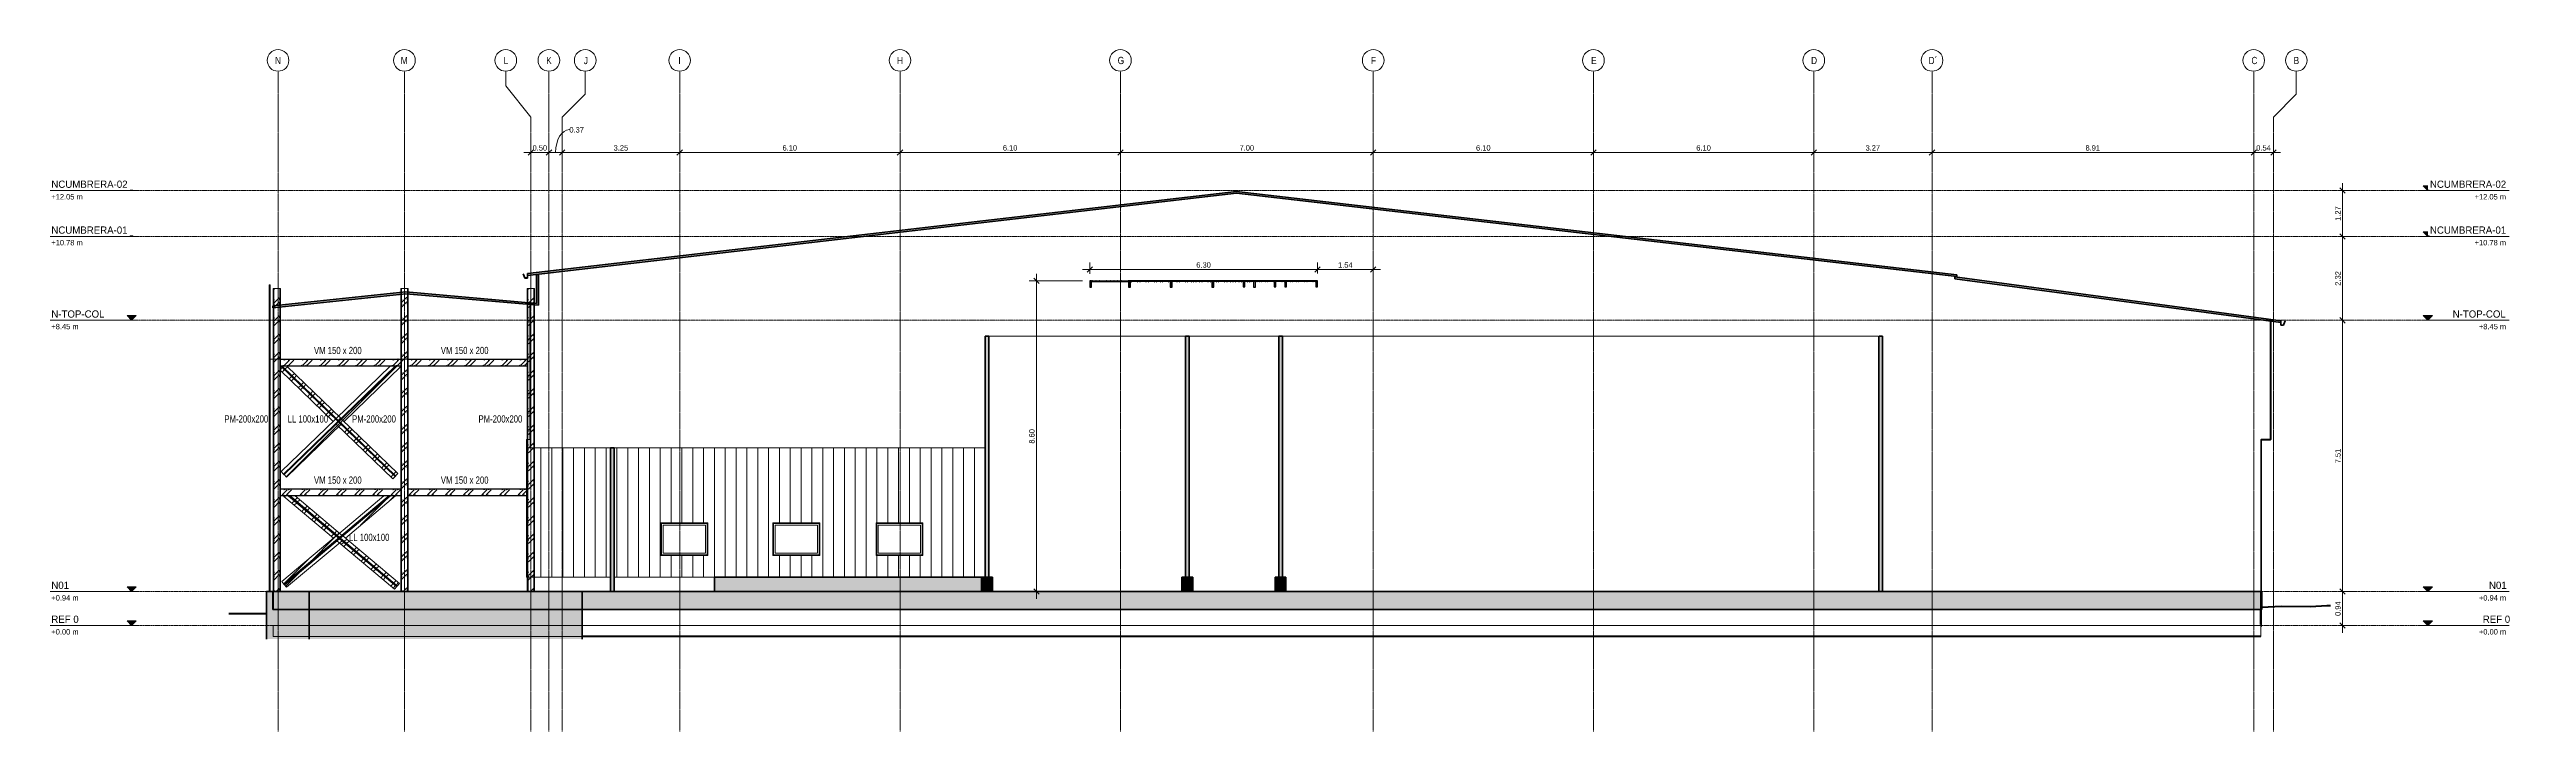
# Model space of a CAD drawing. Header units: centimetres. Extents: x -6741 to 14818, y -293 to 1595.
# Drawn here: x 22 to 6879, y -293 to 1595 of the extents above; entities that cross this region are included whole.
import ezdxf

# ---------------------------------------------------------------- set-up
doc = ezdxf.new("R2010")
doc.units = ezdxf.units.CM
doc.linetypes.add('Centre', pattern=[3.175, 0.635, -0.475, 1.59, -0.475])
doc.linetypes.add('Grid Line', pattern=[2.2225, 1.27, -0.3175, 0.3175, -0.3175])
for name, color, linetype, lineweight in [('A-ANNO-DIMS', 7, 'Continuous', 9), ('A-ANNO-DIMS-100', 7, 'Continuous', 9), ('A-CLNG', 7, 'Continuous', 9), ('A-FLOR', 7, 'Continuous', 9), ('A-FLOR-LEVL', 7, 'Continuous', 9), ('A-FLOR-PATT', 7, 'Continuous', 35), ('A-GENM', 7, 'Continuous', 9), ('A-GLAZ', 7, 'Continuous', 9), ('A-ROOF', 7, 'Continuous', 9), ('A-ROOF-MCUT', 7, 'Continuous', 35), ('A-ROOF-PATT', 7, 'Continuous', 35), ('A-WALL', 7, 'Continuous', 9), ('A-WALL-PATT', 7, 'Continuous', 35), ('C-BLDG-PADS', 7, 'Continuous', 9), ('C-TOPO', 7, 'Continuous', 9), ('I-WALL', 7, 'Continuous', 9), ('S-BEAM', 7, 'Continuous', 9), ('S-BEAM-IDEN', 7, 'Continuous', 18), ('S-COLS', 7, 'Continuous', 9), ('S-COLS-IDEN', 7, 'Continuous', 9), ('S-GRID', 7, 'Continuous', 9), ('S-GRID-IDEN', 7, 'Continuous', 9)]:
    doc.layers.add(name, color=color, linetype=linetype, lineweight=lineweight)
doc.styles.add('Century Gothic', font='GOTHIC.TTF', dxfattribs={"height": 20})
doc.styles.add('Century Gothic_1', font='GOTHIC.TTF', dxfattribs={"height": 15})
doc.styles.add('Century Gothic_2', font='GOTHIC.TTF', dxfattribs={"width": 0.8, "height": 20})
doc.styles.add('Saira Condensed', font='SairaCondensed-Regular.ttf', dxfattribs={"height": 20})
doc.dimstyles.new('FCA_N_Cotas_E100', dxfattribs={"dimscale": 30.48, "dimtxt": 15.662524, "dimasz": 0.492126, "dimexe": 0.656168, "dimexo": 0.656168, "dimgap": 0.032808, "dimtad": 1, "dimlfac": 0.01, "dimrnd": 0.01, "dimzin": 0, "dimdsep": 46, "dimtxsty": 'Century Gothic_1', "dimblk1": 'OBLIQUE', "dimblk2": 'OBLIQUE', "dimsah": 1, "dimcen": 0.09, "dimdle": 0.656168, "dimadec": 3, "dimazin": 2, "dimtfac": 1, "dimtdec": 4, "dimtix": 1, "dimtmove": 0, "dimatfit": 3, "dimfxl": 1, "dimtvp": 1, "dimtolj": 1, "dimtzin": 0, "dimarcsym": 2})
doc.dimstyles.new('FCA_N_Cotas_E100_1', dxfattribs={"dimscale": 30.48, "dimtxt": 15.662524, "dimasz": 0.492126, "dimexe": 0.656168, "dimexo": 0.656168, "dimgap": 0.032808, "dimtad": 1, "dimlfac": 0.01, "dimrnd": 0.01, "dimzin": 0, "dimdsep": 46, "dimtxsty": 'Century Gothic_1', "dimblk1": 'OBLIQUE', "dimblk2": 'OBLIQUE', "dimsah": 1, "dimcen": 0.09, "dimdle": 0.656168, "dimadec": 3, "dimazin": 2, "dimtfac": 1, "dimtdec": 4, "dimtix": 1, "dimtmove": 1, "dimatfit": 3, "dimfxl": 1, "dimtvp": 1, "dimtolj": 1, "dimtzin": 0, "dimarcsym": 2})
pattern_1 = [(45, (152.695, 0), (-25.14472, 25.14472), []), (45, (152.695, 38.1), (-25.14472, 25.14472), [])]

msp = doc.modelspace()

# ---------------------------------------------------------------- texts
at = {"layer": 'S-BEAM-IDEN', "lineweight": 9, "char_height": 20, "attachment_point": 1, "style": 'Century Gothic_2'}
for s, insert, width in [('VM 150 x 200', (753.842, 771.617), 173.80585), ('VM 150 x 200', (1105.026, 771.617), 173.80585), ('LL 100x100', (681.137, 581.971), 139.17295), ('VM 150 x 200', (753.842, 412.685), 173.80585), ('VM 150 x 200', (1105.026, 412.685), 173.80585), ('LL 100x100', (850.907, 254.142), 139.17295)]:
    msp.add_mtext(s, dxfattribs=dict(at, insert=insert, width=width))
at = {"layer": 'S-COLS-IDEN', "char_height": 20, "width": 157.13075, "attachment_point": 1, "style": 'Century Gothic_2'}
for insert in [(505.896, 581.971), (859.387, 581.971), (1209.387, 581.971)]:
    msp.add_mtext('PM-200x200', dxfattribs=dict(at, insert=insert))
at = {"layer": 'S-GRID-IDEN', "color": 253, "true_color": 0xaaaaaa, "char_height": 20, "attachment_point": 1, "style": 'Saira Condensed'}
for s, insert, width in [('N', (646.139, 1574.525), 19.2405), ('M', (994.139, 1574.525), 24.05062), ('L', (1279.048, 1574.525), 13.62869), ('K', (1396.789, 1574.525), 17.63712), ('J', (1500.794, 1574.525), 8.81856), ('I', (1762.644, 1574.525), 8.01687), ('H', (2368.044, 1574.525), 19.2405), ('G', (2978.975, 1574.525), 17.63712), ('F', (3680.275, 1574.525), 14.43037), ('E', (4289.571, 1574.525), 15.23206), ('D', (4898.571, 1574.525), 17.63712), ('D´', (5223.857, 1574.525), 22.44725), ('C', (6117.76, 1574.525), 14.43037), ('B', (6234.416, 1574.525), 17.63712)]:
    msp.add_mtext(s, dxfattribs=dict(at, insert=insert, width=width))

# ---------------------------------------------------------------- blocks, each defined once
blk = doc.blocks.new('RVR_PQ_Terminación Fachada - RVR_PQ_Terminación Fachada-1834260-Elevación Eje 7')
at = {"layer": 'A-GENM', "color": 254, "lineweight": 25, "true_color": 0xcccccc}
for p, q in [((-6824.6, 938.3), (-6824.6, 96.7)), ((-6823.6, 938.3), (-6824.6, 938.3)), ((-6823.6, 96.7), (-6823.6, 938.3)), ((-6824.6, 96.7), (-6823.6, 96.7))]:
    blk.add_line(p, q, dxfattribs=at)
blk = doc.blocks.new('M_Instance-Window-Fixed - 1_30 x 0_90-1972582-Elevación Eje 7')
at = {"layer": 'A-GLAZ', "color": 254, "true_color": 0xcccccc}
for p, q in [((-5145, 284), (-5145, 194)), ((-5015, 284), (-5145, 284)), ((-5143.1, 282.1), (-5143.1, 195.9)), ((-5143.1, 282.1), (-5016.9, 282.1)), ((-5143.1, 195.9), (-5143.1, 282.1)), ((-5138.7, 200.3), (-5138.7, 277.6)), ((-5138.7, 277.6), (-5021.4, 277.6)), ((-5138.6, 277.6), (-5138.6, 200.3)), ((-5021.4, 277.6), (-5021.4, 200.3)), ((-5016.9, 282.1), (-5016.9, 195.9)), ((-5015, 194), (-5015, 284)), ((-5145, 194), (-5015, 194)), ((-5016.9, 195.9), (-5143.1, 195.9)), ((-5021.4, 200.3), (-5138.7, 200.3))]:
    blk.add_line(p, q, dxfattribs=at)
blk = doc.blocks.new('PQ_RVR_ARQ-01_ZZ_ZZ_MO_T_A_rvt-2-Elevación Eje 7')
at = {"layer": 'A-FLOR', "true_color": 0xeaeaea}
blk.add_hatch(color=254, dxfattribs=at).paths.add_polyline_path([(-1284, 514.5), (-1284, 515.5), (-1310.1, 515.5), (-1310.1, 514.5)])
at = {"layer": 'A-ROOF-PATT', "lineweight": 9, "true_color": 0xeaeaea}
for points in [[(-2152.9, 966.1), (-2152.9, 971.2), (-4147.4, 1201.9), (-6109.6, 974.5), (-6109.6, 969.5), (-4147.4, 1196.9), (-2572.6, 1014.7)], [(-1256, 839), (-1256, 844), (-2158.3, 965.4), (-2158.3, 960.4), (-1845.2, 918.3)]]:
    blk.add_hatch(color=254, dxfattribs=at).paths.add_polyline_path(points)
h = blk.add_hatch(color=254, dxfattribs=at)
h.paths.add_polyline_path([(-6815.1, 880.1), (-6813.9, 880.2), (-6813.9, 885.2), (-6815.1, 885.1)])
h.paths.add_polyline_path([(-6793.9, 882.3), (-6460.4, 917.3), (-6460.4, 922.4), (-6793.9, 887.3), (-6793.9, 887)])
h.paths.add_polyline_path([(-6079.7, 886.6), (-6079.7, 972.4), (-6084.7, 972.4), (-6084.7, 892.1), (-6090.4, 892.5), (-6090.4, 887.6)])
h.paths.add_polyline_path([(-6110.4, 889.3), (-6110.4, 894.3), (-6440.4, 923.2), (-6440.4, 918.2), (-6209.5, 898)])
at = {"layer": 'A-WALL-PATT', "lineweight": 9, "true_color": 0xeaeaea}
for points in [[(-6824.8, 938.3), (-6822.3, 938.3), (-6822.3, 943.3), (-6824.8, 943.3)], [(-6823.6, 99), (-6823.1, 99), (-6823.1, 938.3), (-6823.6, 938.3), (-6823.6, 127)], [(-1283.5, 515.5), (-1283.5, 845.1), (-1284, 845.1), (-1284, 515.5)], [(-4842.6, 134), (-4832.6, 134), (-4832.6, 801.5), (-4842.6, 801.5), (-4842.6, 291.6)], [(-4288.1, 134), (-4278.1, 134), (-4278.1, 801.5), (-4288.1, 801.5), (-4288.1, 620.7)], [(-4030, 134), (-4020, 134), (-4020, 801.5), (-4030, 801.5), (-4030, 620.7)], [(-2368.2, 94), (-2358.2, 94), (-2358.2, 801.5), (-2368.2, 801.5)], [(-5879.7, 94), (-5869.7, 94), (-5869.7, 492), (-5879.7, 492), (-5879.7, 291.6)], [(-6824.8, 94), (-6822.3, 94), (-6822.3, 99), (-6824.8, 99)], [(-4852.6, 94), (-4852.6, 134), (-5591.7, 134), (-5591.7, 94), (-4936.6, 94)], [(-4852.6, 94), (-4822.6, 94), (-4822.6, 134), (-4852.6, 134)], [(-4298.1, 94), (-4268.1, 94), (-4268.1, 134), (-4298.1, 134)], [(-4040, 94), (-4010, 94), (-4010, 134), (-4040, 134)], [(-1311.3, -2.5), (-1308.8, -2.5), (-1308.8, 2.5), (-1311.3, 2.5)]]:
    blk.add_hatch(color=254, dxfattribs=at).paths.add_polyline_path(points)
at = {"layer": 'A-WALL-PATT', "lineweight": 9, "true_color": 0xe5e5e5}
h = blk.add_hatch(dxfattribs=at)
h.set_pattern_fill('FP_13', color=254, style=0, pattern_type=2)
h.set_pattern_definition([(90, (152.366, 0), (-29.999, 2e-15), [])])
h.paths.add_polyline_path([(-5879.7, 134), (-5879.7, 492), (-6090.4, 492), (-6090.4, 134), (-6027.6, 134)])
h.paths.add_polyline_path([(-6112.5, 134), (-6110.4, 134), (-6110.4, 492), (-6112.5, 492), (-6112.5, 378.9), (-6110.4, 378.9), (-6110.4, 358.9), (-6112.5, 358.9), (-6112.5, 291.6)])
h.paths.add_polyline_path([(-5591.7, 134), (-4842.7, 134), (-4842.7, 492), (-5869.7, 492), (-5869.7, 134), (-5663.9, 134)])
h.paths.add_polyline_path([(-5118.4, 194), (-5145, 194), (-5145, 284), (-5015, 284), (-5015, 194)])
h.paths.add_polyline_path([(-5740.5, 194), (-5740.5, 284), (-5610.5, 284), (-5610.5, 194), (-5663.9, 194)])
h.paths.add_polyline_path([(-5430.7, 194), (-5430.7, 284), (-5300.7, 284), (-5300.7, 194)])
at = {"layer": 'A-WALL-PATT', "lineweight": 9, "true_color": 0xeaeaea}
h = blk.add_hatch(color=254, dxfattribs=at)
h.paths.add_polyline_path([(-1310.1, 2.5), (-1310.1, 44), (-1310.6, 44), (-1310.6, 2.5)])
h.paths.add_polyline_path([(-1310.1, 94), (-1310.1, 515.5), (-1310.6, 515.5), (-1310.6, 94)])
at = {"layer": 'A-WALL-PATT', "lineweight": 9, "true_color": 0xe5e5e5}
h = blk.add_hatch(dxfattribs=at)
h.set_pattern_fill('FP_11', color=254, style=0, pattern_type=2)
h.set_pattern_definition([(90, (-4842.571, 0), (-0.11005, 7e-18), [])])
h.paths.add_polyline_path([(-4842.6, 134), (-4842.6, 185.7), (-4842.7, 134)])
h = blk.add_hatch(dxfattribs=at)
h.set_pattern_fill('FP_12', color=254, style=0, pattern_type=2)
h.set_pattern_definition([(90, (-4288.075, 0), (-0.11199, 7e-18), [])])
edge = h.paths.add_edge_path()
edge.add_line((-4288.2, 134), (-4288.1, 134))
edge.add_line((-4288.1, 134), (-4288.2, 192.5))
at = {"layer": 'A-WALL-PATT', "lineweight": 9, "true_color": 0xf2f2f2}
h = blk.add_hatch(dxfattribs=at)
h.set_pattern_fill('FP_10', style=0, pattern_type=2)
h.set_pattern_definition([(90, (-1310.571, 0), (-0.08094, 5e-18), [])])
h.paths.add_polyline_path([(-1310.6, 94), (-1310.6, 94), (-1310.7, 94), (-1310.7, 94)])
at = {"layer": 'A-CLNG', "color": 254, "lineweight": 18, "true_color": 0xe5e5e5}
for p, q in [((-4832.7, 801.5), (-4832.6, 801.5)), ((-2371.5, 801.5), (-4832.6, 801.5)), ((-2371.5, 801.5), (-2371.7, 801.5)), ((-6110.9, 737.8), (-6823.1, 737.8)), ((-4842.6, 492), (-5869.7, 492)), ((-4842.7, 492), (-5869.7, 492)), ((-4842.6, 492), (-4842.7, 492))]:
    blk.add_line(p, q, dxfattribs=at)
at = {"layer": 'A-FLOR', "color": 254, "lineweight": 35, "true_color": 0xcccccc}
for p, q in [((-1284, 515.5), (-1310.1, 515.5)), ((-1310.1, 515.5), (-1310.1, 514.5)), ((-1310.1, 514.5), (-1284, 514.5)), ((-1284, 514.5), (-1284, 515.5)), ((-1310.7, 94), (-6814, 94)), ((-6814, 94), (-6814, 44)), ((-1310.7, 44), (-1310.7, 94)), ((-6814, 44), (-1310.7, 44))]:
    blk.add_line(p, q, dxfattribs=at)
at = {"layer": 'A-ROOF', "color": 254, "lineweight": 35, "true_color": 0xcccccc}
for p, q in [((-4147.4, 1201.9), (-6109.6, 974.5)), ((-6109.6, 969.5), (-4147.4, 1196.9)), ((-2152.9, 971.2), (-4147.4, 1201.9)), ((-4147.4, 1196.9), (-2152.9, 966.1)), ((-6109.6, 974.5), (-6109.6, 969.5)), ((-6079.7, 972.4), (-6084.7, 972.4)), ((-6084.7, 972.4), (-6084.7, 892.1)), ((-6079.7, 886.6), (-6079.7, 972.4)), ((-1256, 844), (-2158.3, 965.4)), ((-2158.3, 965.4), (-2158.3, 960.4)), ((-2158.3, 960.4), (-1256, 839)), ((-2152.9, 966.1), (-2152.9, 971.2)), ((-6447.1, 923.8), (-6815.1, 885.1)), ((-6815.1, 880.1), (-6447.1, 918.8)), ((-6084.7, 892.1), (-6447.1, 923.8)), ((-6447.1, 918.8), (-6079.7, 886.6)), ((-6815.1, 885.1), (-6815.1, 880.1)), ((-1256, 839), (-1256, 844))]:
    blk.add_line(p, q, dxfattribs=at)
at = {"layer": 'A-ROOF-MCUT', "color": 254, "true_color": 0xcccccc}
for p, q in [((-6120.9, 973.3), (-6122.1, 973.3)), ((-6122.1, 973.3), (-6122.1, 972)), ((-6122.1, 972), (-6120.9, 972)), ((-6121.8, 972.3), (-6121.8, 972.9)), ((-6121.8, 972.9), (-6120.9, 972.9)), ((-6120.6, 972.3), (-6121.8, 972.3)), ((-6120.9, 972.9), (-6120.9, 973.3)), ((-6120.9, 972), (-6117, 962)), ((-6116.8, 962.4), (-6120.6, 972.3)), ((-6117, 962), (-6109.6, 962)), ((-6109.9, 962.4), (-6116.8, 962.4)), ((-6109.6, 974.5), (-6109.9, 974.5)), ((-6109.9, 974.5), (-6109.9, 962.4)), ((-6109.6, 962), (-6109.6, 974.5)), ((-1255.7, 844), (-1256, 844)), ((-1256, 844), (-1256, 831.5)), ((-1256, 831.5), (-1248.6, 831.5)), ((-1255.7, 831.9), (-1255.7, 844)), ((-1248.8, 831.9), (-1255.7, 831.9)), ((-1245, 841.8), (-1248.8, 831.9)), ((-1248.6, 831.5), (-1244.8, 841.5)), ((-1243.8, 841.8), (-1245, 841.8)), ((-1243.5, 842.8), (-1244.8, 842.8)), ((-1244.8, 842.8), (-1244.8, 842.4)), ((-1244.8, 842.4), (-1243.8, 842.4)), ((-1244.8, 841.5), (-1243.5, 841.5)), ((-1243.8, 842.4), (-1243.8, 841.8)), ((-1243.5, 841.5), (-1243.5, 842.8))]:
    blk.add_line(p, q, dxfattribs=at)
at = {"layer": 'A-WALL', "color": 254, "true_color": 0xcccccc}
for p, q in [((-6824.8, 943.3), (-6824.8, 938.3)), ((-6822.3, 943.3), (-6824.8, 943.3)), ((-6824.8, 938.3), (-6822.3, 938.3)), ((-6822.3, 938.3), (-6822.3, 943.3)), ((-6103, 515.5), (-6103, 888.7)), ((-6102.5, 888.6), (-6102.5, 515.5)), ((-6102.5, 515.5), (-6103, 515.5)), ((-1310.6, 515.5), (-1310.7, 515.5)), ((-6824.8, 99), (-6824.8, 94)), ((-6822.3, 99), (-6824.8, 99)), ((-6824.8, 94), (-6822.3, 94)), ((-6822.3, 94), (-6822.3, 99)), ((-5879.7, 134), (-6107.6, 134)), ((-6107.6, 134), (-6107.6, 94)), ((-5591.7, 134), (-5869.7, 134)), ((-1308.8, 2.5), (-1311.3, 2.5)), ((-1311.3, 2.5), (-1311.3, -2.5)), ((-1308.8, -2.5), (-1308.8, 2.5)), ((-1311.3, -2.5), (-1308.8, -2.5))]:
    blk.add_line(p, q, dxfattribs=at)
at = {"layer": 'A-WALL', "color": 254, "lineweight": 35, "true_color": 0xcccccc}
for p, q in [((-6823.1, 938.3), (-6823.6, 938.3)), ((-6823.6, 938.3), (-6823.6, 99)), ((-6823.1, 99), (-6823.1, 938.3)), ((-1283.5, 845.1), (-1284, 845.1)), ((-1284, 845.1), (-1284, 515.5)), ((-1283.5, 515.5), (-1283.5, 845.1)), ((-1310.1, 515.5), (-1310.6, 515.5)), ((-1310.6, 515.5), (-1310.6, 2.5)), ((-1310.1, 2.5), (-1310.1, 515.5)), ((-1284, 515.5), (-1283.5, 515.5)), ((-6714, 94), (-6832.8, 94)), ((-6832.8, 94), (-6832.8, -37.5)), ((-6823.6, 99), (-6823.1, 99)), ((-5958.8, 94), (-6714, 94)), ((-6714, 94), (-6714, -37.5)), ((-6714, -37.5), (-6714, 94)), ((-5958.8, -37.5), (-5958.8, 94)), ((-5591.7, 134), (-5591.7, 94)), ((-4852.6, 134), (-5591.7, 134)), ((-5591.7, 94), (-4852.6, 94)), ((-4822.6, 134), (-4852.6, 134)), ((-4852.6, 134), (-4852.6, 94)), ((-4852.6, 94), (-4852.6, 134)), ((-4852.6, 94), (-4822.6, 94)), ((-4822.6, 94), (-4822.6, 134)), ((-4268.1, 134), (-4298.1, 134)), ((-4298.1, 134), (-4298.1, 94)), ((-4298.1, 94), (-4268.1, 94)), ((-4268.1, 94), (-4268.1, 134)), ((-4040, 134), (-4040, 94)), ((-4010, 134), (-4040, 134)), ((-4040, 94), (-4010, 94)), ((-4010, 94), (-4010, 134)), ((-1310.6, 2.5), (-1310.1, 2.5))]:
    blk.add_line(p, q, dxfattribs=at)
at = {"layer": 'C-BLDG-PADS', "color": 254, "lineweight": 18, "true_color": 0xdadada}
for p, q in [((-1310.7, 0), (-6814, 0)), ((-6814, 0), (-6814, -30.5)), ((-1310.7, -30.5), (-1310.7, 0)), ((-6814, -30.5), (-1310.7, -30.5))]:
    blk.add_line(p, q, dxfattribs=at)
at = {"layer": 'C-TOPO', "color": 254, "lineweight": 70, "true_color": 0xdadada}
for p, q in [((-6832.8, 32.7), (-6936.9, 32.6)), ((-1310.7, 50.6), (-1310.6, 50.6)), ((-1310.1, 50.6), (-1253.4, 53.5)), ((-1253.4, 53.5), (-1173.9, 52.3)), ((-1173.9, 52.3), (-1128.5, 55.3)), ((-1128.5, 55.3), (-1117.8, 55.8)), ((-5209.1, -30.5), (-5958.8, -30.5)), ((-4778.3, -30.5), (-5209.1, -30.5)), ((-3032.9, -30.5), (-4778.3, -30.5)), ((-1965.5, -30.5), (-3032.9, -30.5)), ((-1958.5, -30.5), (-1965.5, -30.5)), ((-1310.7, -30.5), (-1958.5, -30.5))]:
    blk.add_line(p, q, dxfattribs=at)
at = {"layer": 'C-TOPO', "color": 254, "true_color": 0xdadada}
for p, q in [((-6936.9, 32.6), (-6832.8, 32.7)), ((-1310.6, 50.6), (-1310.7, 50.6)), ((-1310.7, 22.5), (-1310.7, 44)), ((-1310.7, 2.5), (-1310.7, 22.5)), ((-1253.4, 53.5), (-1310.1, 50.6)), ((-1253.4, 53.5), (-1263.4, 53.2)), ((-1173.9, 52.3), (-1253.4, 53.5)), ((-1128.5, 55.3), (-1173.9, 52.3)), ((-1117.8, 55.8), (-1128.5, 55.3)), ((-5958.8, -30.5), (-5209.1, -30.5)), ((-5209.1, -30.5), (-4778.3, -30.5)), ((-3032.9, -30.5), (-4778.3, -30.5)), ((-3032.9, -30.5), (-1965.5, -30.5)), ((-1965.5, -30.5), (-1958.5, -30.5)), ((-1958.5, -30.5), (-1310.7, -30.5))]:
    blk.add_line(p, q, dxfattribs=at)
at = {"layer": 'C-TOPO', "color": 254, "lineweight": 70, "true_color": 0xdadada, "flags": 128}
blk.add_lwpolyline([(-1310.7, 2.5), (-1310.7, 22.5), (-1310.7, 44)], dxfattribs=at)
at = {"layer": 'I-WALL', "color": 254, "lineweight": 35, "true_color": 0xcccccc}
for p, q in [((-4832.6, 801.5), (-4842.6, 801.5)), ((-4842.6, 801.5), (-4842.6, 134)), ((-4832.6, 134), (-4832.6, 801.5)), ((-4278.1, 801.5), (-4288.1, 801.5)), ((-4288.1, 801.5), (-4288.1, 134)), ((-4278.1, 134), (-4278.1, 801.5)), ((-4030, 801.5), (-4030, 134)), ((-4020, 801.5), (-4030, 801.5)), ((-4020, 134), (-4020, 801.5)), ((-2358.2, 801.5), (-2368.2, 801.5)), ((-2368.2, 801.5), (-2368.2, 94)), ((-2358.2, 94), (-2358.2, 801.5)), ((-5879.7, 492), (-5879.7, 94)), ((-5869.7, 492), (-5879.7, 492)), ((-5869.7, 94), (-5869.7, 492)), ((-5879.7, 94), (-5869.7, 94)), ((-4842.6, 134), (-4832.6, 134)), ((-4288.1, 134), (-4278.1, 134)), ((-4030, 134), (-4020, 134)), ((-2368.2, 94), (-2358.2, 94))]:
    blk.add_line(p, q, dxfattribs=at)
at = {"layer": 'I-WALL', "color": 254, "true_color": 0xcccccc}
for p, q in [((-2358.2, 801.5), (-2358.2, 801.5)), ((-6112.5, 492), (-6112.5, 515.5)), ((-6112.5, 515.5), (-6103, 515.5)), ((-5879.7, 492), (-6112.5, 492)), ((-6112.5, 492), (-6112.5, 134)), ((-6102.5, 515.5), (-6102.5, 492)), ((-5879.7, 492), (-5879.7, 492)), ((-5879.7, 492), (-5879.7, 134)), ((-4842.7, 492), (-5869.7, 492)), ((-4842.7, 140.3), (-4842.7, 492)), ((-5740.5, 284), (-5610.5, 284)), ((-5740.5, 194), (-5740.5, 284)), ((-5610.5, 284), (-5610.5, 194)), ((-5430.7, 284), (-5300.7, 284)), ((-5430.7, 194), (-5430.7, 284)), ((-5300.7, 284), (-5300.7, 194)), ((-5145, 284), (-5015, 284)), ((-5145, 194), (-5145, 284)), ((-5015, 284), (-5015, 194)), ((-5610.5, 194), (-5740.5, 194)), ((-5300.7, 194), (-5430.7, 194)), ((-5015, 194), (-5145, 194)), ((-6112.5, 134), (-6107.6, 134))]:
    blk.add_line(p, q, dxfattribs=at)
at = {"layer": 'A-GENM', "color": 254, "lineweight": 9, "true_color": 0xcccccc}
blk.add_blockref('RVR_PQ_Terminación Fachada - RVR_PQ_Terminación Fachada-1834260-Elevación Eje 7', (0, 0), dxfattribs=at)
at = {"layer": 'A-GLAZ', "color": 254, "lineweight": 9, "true_color": 0xcccccc}
for p in [(-595.5, 0), (-285.6, 0), (0, 0)]:
    blk.add_blockref('M_Instance-Window-Fixed - 1_30 x 0_90-1972582-Elevación Eje 7', p, dxfattribs=at)
blk = doc.blocks.new('FP_1-Elevación Eje 7')
at = {"layer": 'S-COLS', "color": 9, "true_color": 0xc0c0c0}
for p, q in [((-6093.5, 902.8), (-6093.5, 902.9)), ((-6093.5, 902.9), (-6093.5, 902.9)), ((-6093.5, 902.9), (-6093.4, 902.9)), ((-6093.4, 903.1), (-6093.3, 903.2)), ((-6093.4, 903), (-6093.4, 903.1)), ((-6093.4, 903.1), (-6093.4, 903.1)), ((-6093.4, 902.9), (-6093.4, 903)), ((-6093.4, 903), (-6093.4, 903)), ((-6093.4, 903), (-6093.4, 903)), ((-6093.3, 903.2), (-6093.3, 903.3)), ((-6093.3, 903.3), (-6093.3, 903.3)), ((-6093.3, 903.3), (-6093.2, 903.3)), ((-6093.3, 903.2), (-6093.3, 903.2)), ((-6093.3, 903.2), (-6093.3, 903.2)), ((-6093.2, 903.5), (-6093.1, 903.6)), ((-6093.2, 903.4), (-6093.2, 903.5)), ((-6093.2, 903.5), (-6093.2, 903.5)), ((-6093.2, 903.5), (-6093.2, 903.5)), ((-6093.2, 903.3), (-6093.2, 903.4)), ((-6093.2, 903.4), (-6093.2, 903.4)), ((-6093.1, 903.7), (-6093.1, 903.8)), ((-6093.1, 903.8), (-6093, 903.8)), ((-6093.1, 903.6), (-6093.1, 903.7)), ((-6093.1, 903.7), (-6093.1, 903.7)), ((-6093.1, 903.6), (-6093.1, 903.6)), ((-6093.1, 903.6), (-6093.1, 903.6)), ((-6093.1, 891.5), (-6093.1, 891.6)), ((-6093.1, 891.6), (-6093, 891.6)), ((-6093.1, 891.5), (-6093.1, 891.5)), ((-6093.1, 891.5), (-6093.1, 891.5)), ((-6093, 904), (-6092.9, 904.1)), ((-6093, 903.9), (-6093, 904)), ((-6093, 904), (-6093, 904)), ((-6093, 903.8), (-6093, 903.9)), ((-6093, 903.9), (-6093, 903.9)), ((-6093, 903.9), (-6093, 903.9)), ((-6093, 903.8), (-6093, 903.8)), ((-6093, 891.8), (-6092.9, 891.9)), ((-6093, 891.7), (-6093, 891.8)), ((-6093, 891.8), (-6093, 891.8)), ((-6093, 891.8), (-6093, 891.8)), ((-6093, 891.6), (-6093, 891.7)), ((-6093, 891.7), (-6093, 891.7)), ((-6093, 891.6), (-6093, 891.6)), ((-6092.9, 904.3), (-6092.9, 904.4)), ((-6092.9, 904.4), (-6092.8, 904.4)), ((-6092.9, 904.2), (-6092.9, 904.3)), ((-6092.9, 904.3), (-6092.9, 904.3)), ((-6092.9, 904.1), (-6092.9, 904.2)), ((-6092.9, 904.2), (-6092.9, 904.2)), ((-6092.9, 904.2), (-6092.9, 904.2)), ((-6092.9, 904.1), (-6092.9, 904.1)), ((-6092.9, 904.1), (-6092.9, 904.1)), ((-6092.9, 892.1), (-6092.9, 892.2)), ((-6092.9, 892.2), (-6092.8, 892.2)), ((-6092.9, 892), (-6092.9, 892.1)), ((-6092.9, 892.1), (-6092.9, 892.1)), ((-6092.9, 892.1), (-6092.9, 892.1)), ((-6092.9, 891.9), (-6092.9, 892)), ((-6092.9, 892), (-6092.9, 892)), ((-6092.9, 891.9), (-6092.9, 891.9)), ((-6092.9, 891.9), (-6092.9, 891.9)), ((-6092.8, 904.8), (-6092.8, 904.9)), ((-6092.8, 904.9), (-6092.8, 904.9)), ((-6092.8, 904.9), (-6092.7, 904.9)), ((-6092.8, 904.7), (-6092.8, 904.8)), ((-6092.8, 904.8), (-6092.8, 904.8)), ((-6092.8, 904.8), (-6092.8, 904.8)), ((-6092.8, 904.6), (-6092.8, 904.7)), ((-6092.8, 904.7), (-6092.8, 904.7)), ((-6092.8, 904.7), (-6092.8, 904.7)), ((-6092.8, 904.5), (-6092.8, 904.6)), ((-6092.8, 904.6), (-6092.8, 904.6)), ((-6092.8, 904.4), (-6092.8, 904.5)), ((-6092.8, 904.5), (-6092.8, 904.5)), ((-6092.8, 904.5), (-6092.8, 904.5)), ((-6092.8, 904.4), (-6092.8, 904.4)), ((-6092.8, 892.7), (-6092.7, 892.8)), ((-6092.8, 892.6), (-6092.8, 892.7)), ((-6092.8, 892.7), (-6092.8, 892.7)), ((-6092.8, 892.5), (-6092.8, 892.6)), ((-6092.8, 892.6), (-6092.8, 892.6)), ((-6092.8, 892.6), (-6092.8, 892.6)), ((-6092.8, 892.4), (-6092.8, 892.5)), ((-6092.8, 892.5), (-6092.8, 892.5)), ((-6092.8, 892.5), (-6092.8, 892.5)), ((-6092.8, 892.3), (-6092.8, 892.4)), ((-6092.8, 892.4), (-6092.8, 892.4)), ((-6092.8, 892.2), (-6092.8, 892.3)), ((-6092.8, 892.3), (-6092.8, 892.3)), ((-6092.8, 892.3), (-6092.8, 892.3)), ((-6092.8, 892.2), (-6092.8, 892.2)), ((-6092.7, 905.1), (-6092.7, 905.2)), ((-6092.7, 905), (-6092.7, 905.1)), ((-6092.7, 905.1), (-6092.7, 905.1)), ((-6092.7, 905.1), (-6092.7, 905.1)), ((-6092.7, 904.9), (-6092.7, 905)), ((-6092.7, 905), (-6092.7, 905)), ((-6092.7, 892.9), (-6092.7, 893)), ((-6092.7, 892.8), (-6092.7, 892.9)), ((-6092.7, 892.9), (-6092.7, 892.9)), ((-6092.7, 892.9), (-6092.7, 892.9)), ((-6092.7, 892.8), (-6092.7, 892.8)), ((-6092.7, 892.8), (-6092.7, 892.8)), ((-6093.5, 890.6), (-6093.5, 890.7)), ((-6093.5, 890.7), (-6093.5, 890.7)), ((-6093.5, 890.7), (-6093.4, 890.7)), ((-6093.5, 852.5), (-6093.5, 852.6)), ((-6093.5, 852.6), (-6093.5, 852.6)), ((-6093.5, 852.6), (-6093.4, 852.6)), ((-6093.5, 840.4), (-6093.4, 840.5)), ((-6093.5, 840.3), (-6093.5, 840.4)), ((-6093.5, 840.4), (-6093.5, 840.4)), ((-6093.4, 890.9), (-6093.3, 891)), ((-6093.4, 890.8), (-6093.4, 890.9)), ((-6093.4, 890.9), (-6093.4, 890.9)), ((-6093.4, 890.9), (-6093.4, 890.9)), ((-6093.4, 890.7), (-6093.4, 890.8)), ((-6093.4, 890.8), (-6093.4, 890.8)), ((-6093.4, 852.8), (-6093.3, 852.9)), ((-6093.4, 852.7), (-6093.4, 852.8)), ((-6093.4, 852.8), (-6093.4, 852.8)), ((-6093.4, 852.8), (-6093.4, 852.8)), ((-6093.4, 852.6), (-6093.4, 852.7)), ((-6093.4, 852.7), (-6093.4, 852.7)), ((-6093.4, 840.6), (-6093.3, 840.7)), ((-6093.4, 840.5), (-6093.4, 840.6)), ((-6093.4, 840.6), (-6093.4, 840.6)), ((-6093.4, 840.6), (-6093.4, 840.6)), ((-6093.4, 840.5), (-6093.4, 840.5)), ((-6093.4, 840.5), (-6093.4, 840.5)), ((-6093.3, 891.1), (-6093.2, 891.2)), ((-6093.3, 891), (-6093.3, 891.1)), ((-6093.3, 891.1), (-6093.3, 891.1)), ((-6093.3, 891), (-6093.3, 891)), ((-6093.3, 891), (-6093.3, 891)), ((-6093.3, 853), (-6093.2, 853.1)), ((-6093.3, 852.9), (-6093.3, 853)), ((-6093.3, 853), (-6093.3, 853)), ((-6093.3, 852.9), (-6093.3, 852.9)), ((-6093.3, 852.9), (-6093.3, 852.9)), ((-6093.3, 840.8), (-6093.2, 840.9)), ((-6093.3, 840.7), (-6093.3, 840.8)), ((-6093.3, 840.8), (-6093.3, 840.8)), ((-6093.3, 840.8), (-6093.3, 840.8)), ((-6093.3, 840.7), (-6093.3, 840.7)), ((-6093.2, 891.3), (-6093.1, 891.4)), ((-6093.2, 891.2), (-6093.2, 891.3)), ((-6093.2, 891.3), (-6093.2, 891.3)), ((-6093.2, 891.3), (-6093.2, 891.3)), ((-6093.2, 891.2), (-6093.2, 891.2)), ((-6093.2, 891.2), (-6093.2, 891.2)), ((-6093.2, 853.2), (-6093.1, 853.3)), ((-6093.2, 853.1), (-6093.2, 853.2)), ((-6093.2, 853.2), (-6093.2, 853.2)), ((-6093.2, 853.2), (-6093.2, 853.2)), ((-6093.2, 853.1), (-6093.2, 853.1)), ((-6093.2, 853.1), (-6093.2, 853.1)), ((-6093.2, 841), (-6093.2, 841.1)), ((-6093.2, 841.1), (-6093.1, 841.1)), ((-6093.2, 840.9), (-6093.2, 841)), ((-6093.2, 841), (-6093.2, 841)), ((-6093.2, 840.9), (-6093.2, 840.9)), ((-6093.2, 840.9), (-6093.2, 840.9)), ((-6093.1, 891.4), (-6093.1, 891.5)), ((-6093.1, 891.4), (-6093.1, 891.4)), ((-6093.1, 853.4), (-6093.1, 853.5)), ((-6093.1, 853.5), (-6093, 853.5)), ((-6093.1, 853.3), (-6093.1, 853.4)), ((-6093.1, 853.4), (-6093.1, 853.4)), ((-6093.1, 853.4), (-6093.1, 853.4)), ((-6093.1, 853.3), (-6093.1, 853.3)), ((-6093.1, 841.2), (-6093.1, 841.3)), ((-6093.1, 841.3), (-6093, 841.3)), ((-6093.1, 841.1), (-6093.1, 841.2)), ((-6093.1, 841.2), (-6093.1, 841.2)), ((-6093.1, 841.2), (-6093.1, 841.2)), ((-6093.1, 841.1), (-6093.1, 841.1)), ((-6093, 853.7), (-6092.9, 853.8)), ((-6093, 853.6), (-6093, 853.7)), ((-6093, 853.7), (-6093, 853.7)), ((-6093, 853.7), (-6093, 853.7)), ((-6093, 853.5), (-6093, 853.6)), ((-6093, 853.6), (-6093, 853.6)), ((-6093, 853.5), (-6093, 853.5)), ((-6093, 841.5), (-6092.9, 841.6)), ((-6093, 841.4), (-6093, 841.5)), ((-6093, 841.5), (-6093, 841.5)), ((-6093, 841.5), (-6093, 841.5)), ((-6093, 841.3), (-6093, 841.4)), ((-6093, 841.4), (-6093, 841.4)), ((-6093, 841.4), (-6093, 841.4)), ((-6092.9, 854), (-6092.9, 854.1)), ((-6092.9, 854.1), (-6092.8, 854.1)), ((-6092.9, 853.9), (-6092.9, 854)), ((-6092.9, 854), (-6092.9, 854)), ((-6092.9, 854), (-6092.9, 854)), ((-6092.9, 853.8), (-6092.9, 853.9)), ((-6092.9, 853.9), (-6092.9, 853.9)), ((-6092.9, 853.8), (-6092.9, 853.8)), ((-6092.9, 853.8), (-6092.9, 853.8)), ((-6092.9, 841.8), (-6092.9, 841.9)), ((-6092.9, 841.9), (-6092.8, 841.9)), ((-6092.9, 841.7), (-6092.9, 841.8)), ((-6092.9, 841.8), (-6092.9, 841.8)), ((-6092.9, 841.8), (-6092.9, 841.8)), ((-6092.9, 841.6), (-6092.9, 841.7)), ((-6092.9, 841.7), (-6092.9, 841.7)), ((-6092.9, 841.6), (-6092.9, 841.6)), ((-6092.9, 841.6), (-6092.9, 841.6)), ((-6092.8, 854.6), (-6092.7, 854.7)), ((-6092.8, 854.5), (-6092.8, 854.6)), ((-6092.8, 854.6), (-6092.8, 854.6)), ((-6092.8, 854.4), (-6092.8, 854.5)), ((-6092.8, 854.5), (-6092.8, 854.5)), ((-6092.8, 854.5), (-6092.8, 854.5)), ((-6092.8, 854.3), (-6092.8, 854.4)), ((-6092.8, 854.4), (-6092.8, 854.4)), ((-6092.8, 854.4), (-6092.8, 854.4)), ((-6092.8, 854.2), (-6092.8, 854.3)), ((-6092.8, 854.3), (-6092.8, 854.3)), ((-6092.8, 854.1), (-6092.8, 854.2)), ((-6092.8, 854.2), (-6092.8, 854.2)), ((-6092.8, 854.2), (-6092.8, 854.2)), ((-6092.8, 854.1), (-6092.8, 854.1)), ((-6092.8, 842.4), (-6092.7, 842.5)), ((-6092.8, 842.3), (-6092.8, 842.4)), ((-6092.8, 842.4), (-6092.8, 842.4)), ((-6092.8, 842.4), (-6092.8, 842.4)), ((-6092.8, 842.2), (-6092.8, 842.3)), ((-6092.8, 842.3), (-6092.8, 842.3)), ((-6092.8, 842.1), (-6092.8, 842.2)), ((-6092.8, 842.2), (-6092.8, 842.2)), ((-6092.8, 842.2), (-6092.8, 842.2)), ((-6092.8, 842), (-6092.8, 842.1)), ((-6092.8, 842.1), (-6092.8, 842.1)), ((-6092.8, 842.1), (-6092.8, 842.1)), ((-6092.8, 841.9), (-6092.8, 842)), ((-6092.8, 842), (-6092.8, 842)), ((-6092.8, 841.9), (-6092.8, 841.9)), ((-6092.7, 854.8), (-6092.7, 854.9)), ((-6092.7, 854.7), (-6092.7, 854.8)), ((-6092.7, 854.8), (-6092.7, 854.8)), ((-6092.7, 854.8), (-6092.7, 854.8)), ((-6092.7, 854.7), (-6092.7, 854.7)), ((-6092.7, 854.7), (-6092.7, 854.7)), ((-6092.7, 842.6), (-6092.7, 842.7)), ((-6092.7, 842.7), (-6092.7, 842.7)), ((-6092.7, 842.5), (-6092.7, 842.6)), ((-6092.7, 842.6), (-6092.7, 842.6)), ((-6092.7, 842.5), (-6092.7, 842.5)), ((-6092.7, 842.5), (-6092.7, 842.5)), ((-6093.5, 802.3), (-6093.4, 802.4)), ((-6093.5, 802.2), (-6093.5, 802.3)), ((-6093.5, 802.3), (-6093.5, 802.3)), ((-6093.5, 790.1), (-6093.4, 790.2)), ((-6093.5, 790.1), (-6093.5, 790.1)), ((-6093.5, 790.1), (-6093.5, 790.1)), ((-6093.4, 802.5), (-6093.3, 802.6)), ((-6093.4, 802.4), (-6093.4, 802.5)), ((-6093.4, 802.5), (-6093.4, 802.5)), ((-6093.4, 802.5), (-6093.4, 802.5)), ((-6093.4, 802.4), (-6093.4, 802.4)), ((-6093.4, 802.4), (-6093.4, 802.4)), ((-6093.4, 790.3), (-6093.4, 790.4)), ((-6093.4, 790.4), (-6093.3, 790.4)), ((-6093.4, 790.2), (-6093.4, 790.3)), ((-6093.4, 790.3), (-6093.4, 790.3)), ((-6093.4, 790.2), (-6093.4, 790.2)), ((-6093.4, 790.2), (-6093.4, 790.2)), ((-6093.3, 802.7), (-6093.2, 802.8)), ((-6093.3, 802.6), (-6093.3, 802.7)), ((-6093.3, 802.7), (-6093.3, 802.7)), ((-6093.3, 802.7), (-6093.3, 802.7)), ((-6093.3, 802.6), (-6093.3, 802.6)), ((-6093.3, 790.5), (-6093.2, 790.6)), ((-6093.3, 790.4), (-6093.3, 790.5)), ((-6093.3, 790.5), (-6093.3, 790.5)), ((-6093.3, 790.5), (-6093.3, 790.5)), ((-6093.3, 790.4), (-6093.3, 790.4)), ((-6093.2, 802.9), (-6093.2, 803)), ((-6093.2, 803), (-6093.1, 803)), ((-6093.2, 802.8), (-6093.2, 802.9)), ((-6093.2, 802.9), (-6093.2, 802.9)), ((-6093.2, 802.8), (-6093.2, 802.8)), ((-6093.2, 802.8), (-6093.2, 802.8)), ((-6093.2, 790.7), (-6093.2, 790.8)), ((-6093.2, 790.8), (-6093.1, 790.8)), ((-6093.2, 790.6), (-6093.2, 790.7)), ((-6093.2, 790.7), (-6093.2, 790.7)), ((-6093.2, 790.7), (-6093.2, 790.7)), ((-6093.2, 790.6), (-6093.2, 790.6)), ((-6093.1, 803.1), (-6093.1, 803.2)), ((-6093.1, 803.2), (-6093, 803.2)), ((-6093.1, 803), (-6093.1, 803.1)), ((-6093.1, 803.1), (-6093.1, 803.1)), ((-6093.1, 803.1), (-6093.1, 803.1)), ((-6093.1, 803), (-6093.1, 803)), ((-6093.1, 790.9), (-6093.1, 791)), ((-6093.1, 791), (-6093, 791)), ((-6093.1, 790.8), (-6093.1, 790.9)), ((-6093.1, 790.9), (-6093.1, 790.9)), ((-6093.1, 790.9), (-6093.1, 790.9)), ((-6093.1, 790.8), (-6093.1, 790.8)), ((-6093, 803.4), (-6092.9, 803.5)), ((-6093, 803.3), (-6093, 803.4)), ((-6093, 803.4), (-6093, 803.4)), ((-6093, 803.4), (-6093, 803.4)), ((-6093, 803.2), (-6093, 803.3)), ((-6093, 803.3), (-6093, 803.3)), ((-6093, 803.3), (-6093, 803.3)), ((-6093, 791.2), (-6092.9, 791.3)), ((-6093, 791.1), (-6093, 791.2)), ((-6093, 791.2), (-6093, 791.2)), ((-6093, 791.2), (-6093, 791.2)), ((-6093, 791), (-6093, 791.1)), ((-6093, 791.1), (-6093, 791.1)), ((-6093, 791.1), (-6093, 791.1)), ((-6092.9, 803.7), (-6092.9, 803.8)), ((-6092.9, 803.8), (-6092.8, 803.8)), ((-6092.9, 803.6), (-6092.9, 803.7)), ((-6092.9, 803.7), (-6092.9, 803.7)), ((-6092.9, 803.7), (-6092.9, 803.7)), ((-6092.9, 803.5), (-6092.9, 803.6)), ((-6092.9, 803.6), (-6092.9, 803.6)), ((-6092.9, 803.5), (-6092.9, 803.5)), ((-6092.9, 803.5), (-6092.9, 803.5)), ((-6092.9, 791.5), (-6092.9, 791.6)), ((-6092.9, 791.6), (-6092.8, 791.6)), ((-6092.9, 791.4), (-6092.9, 791.5)), ((-6092.9, 791.5), (-6092.9, 791.5)), ((-6092.9, 791.5), (-6092.9, 791.5)), ((-6092.9, 791.3), (-6092.9, 791.4)), ((-6092.9, 791.4), (-6092.9, 791.4)), ((-6092.9, 791.4), (-6092.9, 791.4)), ((-6092.9, 791.3), (-6092.9, 791.3)), ((-6092.8, 804.3), (-6092.7, 804.4)), ((-6092.8, 804.2), (-6092.8, 804.3)), ((-6092.8, 804.3), (-6092.8, 804.3)), ((-6092.8, 804.3), (-6092.8, 804.3)), ((-6092.8, 804.1), (-6092.8, 804.2)), ((-6092.8, 804.2), (-6092.8, 804.2)), ((-6092.8, 804), (-6092.8, 804.1)), ((-6092.8, 804.1), (-6092.8, 804.1)), ((-6092.8, 804.1), (-6092.8, 804.1)), ((-6092.8, 803.9), (-6092.8, 804)), ((-6092.8, 804), (-6092.8, 804)), ((-6092.8, 804), (-6092.8, 804)), ((-6092.8, 803.8), (-6092.8, 803.9)), ((-6092.8, 803.9), (-6092.8, 803.9)), ((-6092.8, 803.8), (-6092.8, 803.8)), ((-6092.8, 792.1), (-6092.7, 792.2)), ((-6092.8, 792), (-6092.8, 792.1)), ((-6092.8, 792.1), (-6092.8, 792.1)), ((-6092.8, 792.1), (-6092.8, 792.1)), ((-6092.8, 791.9), (-6092.8, 792)), ((-6092.8, 792), (-6092.8, 792)), ((-6092.8, 792), (-6092.8, 792)), ((-6092.8, 791.8), (-6092.8, 791.9)), ((-6092.8, 791.9), (-6092.8, 791.9)), ((-6092.8, 791.7), (-6092.8, 791.8)), ((-6092.8, 791.8), (-6092.8, 791.8)), ((-6092.8, 791.8), (-6092.8, 791.8)), ((-6092.8, 791.6), (-6092.8, 791.7)), ((-6092.8, 791.7), (-6092.8, 791.7)), ((-6092.8, 791.7), (-6092.8, 791.7)), ((-6092.7, 804.5), (-6092.7, 804.6)), ((-6092.7, 804.6), (-6092.7, 804.6)), ((-6092.7, 804.4), (-6092.7, 804.5)), ((-6092.7, 804.5), (-6092.7, 804.5)), ((-6092.7, 804.4), (-6092.7, 804.4)), ((-6092.7, 804.4), (-6092.7, 804.4)), ((-6092.7, 792.3), (-6092.7, 792.4)), ((-6092.7, 792.4), (-6092.7, 792.4)), ((-6092.7, 792.2), (-6092.7, 792.3)), ((-6092.7, 792.3), (-6092.7, 792.3)), ((-6092.7, 792.3), (-6092.7, 792.3)), ((-6092.7, 792.2), (-6092.7, 792.2)), ((-6093.5, 752), (-6093.4, 752.1)), ((-6093.5, 752), (-6093.5, 752)), ((-6093.5, 752), (-6093.5, 752)), ((-6093.5, 739.8), (-6093.4, 739.9)), ((-6093.5, 739.8), (-6093.5, 739.8)), ((-6093.5, 739.8), (-6093.5, 739.8)), ((-6093.5, 701.7), (-6093.4, 701.8)), ((-6093.5, 701.7), (-6093.5, 701.7)), ((-6093.5, 701.7), (-6093.5, 701.7)), ((-6093.5, 689.5), (-6093.5, 689.6)), ((-6093.5, 689.6), (-6093.4, 689.6)), ((-6093.5, 689.5), (-6093.5, 689.5)), ((-6093.4, 752.2), (-6093.4, 752.3)), ((-6093.4, 752.3), (-6093.3, 752.3)), ((-6093.4, 752.1), (-6093.4, 752.2)), ((-6093.4, 752.2), (-6093.4, 752.2)), ((-6093.4, 752.1), (-6093.4, 752.1)), ((-6093.4, 752.1), (-6093.4, 752.1)), ((-6093.4, 740), (-6093.4, 740.1)), ((-6093.4, 740.1), (-6093.3, 740.1)), ((-6093.4, 739.9), (-6093.4, 740)), ((-6093.4, 740), (-6093.4, 740)), ((-6093.4, 740), (-6093.4, 740)), ((-6093.4, 739.9), (-6093.4, 739.9)), ((-6093.4, 701.9), (-6093.4, 702)), ((-6093.4, 702), (-6093.3, 702)), ((-6093.4, 701.8), (-6093.4, 701.9)), ((-6093.4, 701.9), (-6093.4, 701.9)), ((-6093.4, 701.9), (-6093.4, 701.9)), ((-6093.4, 701.8), (-6093.4, 701.8)), ((-6093.4, 689.7), (-6093.4, 689.8)), ((-6093.4, 689.8), (-6093.3, 689.8)), ((-6093.4, 689.6), (-6093.4, 689.7)), ((-6093.4, 689.7), (-6093.4, 689.7)), ((-6093.4, 689.7), (-6093.4, 689.7)), ((-6093.4, 689.6), (-6093.4, 689.6)), ((-6093.3, 752.4), (-6093.2, 752.5)), ((-6093.3, 752.3), (-6093.3, 752.4)), ((-6093.3, 752.4), (-6093.3, 752.4)), ((-6093.3, 752.4), (-6093.3, 752.4)), ((-6093.3, 752.3), (-6093.3, 752.3)), ((-6093.3, 740.2), (-6093.2, 740.3)), ((-6093.3, 740.1), (-6093.3, 740.2)), ((-6093.3, 740.2), (-6093.3, 740.2)), ((-6093.3, 740.2), (-6093.3, 740.2)), ((-6093.3, 740.1), (-6093.3, 740.1)), ((-6093.3, 702.1), (-6093.2, 702.2)), ((-6093.3, 702), (-6093.3, 702.1)), ((-6093.3, 702.1), (-6093.3, 702.1)), ((-6093.3, 702.1), (-6093.3, 702.1)), ((-6093.3, 702), (-6093.3, 702)), ((-6093.3, 689.9), (-6093.3, 690)), ((-6093.3, 690), (-6093.2, 690)), ((-6093.3, 689.8), (-6093.3, 689.9)), ((-6093.3, 689.9), (-6093.3, 689.9)), ((-6093.3, 689.8), (-6093.3, 689.8)), ((-6093.2, 752.6), (-6093.2, 752.7)), ((-6093.2, 752.7), (-6093.1, 752.7)), ((-6093.2, 752.5), (-6093.2, 752.6)), ((-6093.2, 752.6), (-6093.2, 752.6)), ((-6093.2, 752.6), (-6093.2, 752.6)), ((-6093.2, 752.5), (-6093.2, 752.5)), ((-6093.2, 740.4), (-6093.2, 740.5)), ((-6093.2, 740.5), (-6093.1, 740.5)), ((-6093.2, 740.3), (-6093.2, 740.4)), ((-6093.2, 740.4), (-6093.2, 740.4)), ((-6093.2, 740.4), (-6093.2, 740.4)), ((-6093.2, 740.3), (-6093.2, 740.3)), ((-6093.2, 702.3), (-6093.2, 702.4)), ((-6093.2, 702.4), (-6093.1, 702.4)), ((-6093.2, 702.2), (-6093.2, 702.3)), ((-6093.2, 702.3), (-6093.2, 702.3)), ((-6093.2, 702.3), (-6093.2, 702.3)), ((-6093.2, 702.2), (-6093.2, 702.2)), ((-6093.2, 690.1), (-6093.2, 690.2)), ((-6093.2, 690.2), (-6093.1, 690.2)), ((-6093.2, 690), (-6093.2, 690.1)), ((-6093.2, 690.1), (-6093.2, 690.1)), ((-6093.2, 690.1), (-6093.2, 690.1)), ((-6093.2, 690), (-6093.2, 690)), ((-6093.1, 752.8), (-6093.1, 752.9)), ((-6093.1, 752.9), (-6093, 752.9)), ((-6093.1, 752.7), (-6093.1, 752.8)), ((-6093.1, 752.8), (-6093.1, 752.8)), ((-6093.1, 752.8), (-6093.1, 752.8)), ((-6093.1, 752.7), (-6093.1, 752.7)), ((-6093.1, 740.6), (-6093.1, 740.7)), ((-6093.1, 740.7), (-6093.1, 740.7)), ((-6093.1, 740.7), (-6093, 740.7)), ((-6093.1, 740.5), (-6093.1, 740.6)), ((-6093.1, 740.6), (-6093.1, 740.6)), ((-6093.1, 740.5), (-6093.1, 740.5)), ((-6093.1, 702.5), (-6093.1, 702.6)), ((-6093.1, 702.6), (-6093.1, 702.6)), ((-6093.1, 702.6), (-6093, 702.6)), ((-6093.1, 702.4), (-6093.1, 702.5)), ((-6093.1, 702.5), (-6093.1, 702.5)), ((-6093.1, 702.4), (-6093.1, 702.4)), ((-6093.1, 690.3), (-6093.1, 690.4)), ((-6093.1, 690.4), (-6093.1, 690.4)), ((-6093.1, 690.4), (-6093, 690.4)), ((-6093.1, 690.2), (-6093.1, 690.3)), ((-6093.1, 690.3), (-6093.1, 690.3)), ((-6093.1, 690.3), (-6093.1, 690.3)), ((-6093, 753.1), (-6092.9, 753.2)), ((-6093, 753), (-6093, 753.1)), ((-6093, 753.1), (-6093, 753.1)), ((-6093, 753.1), (-6093, 753.1)), ((-6093, 752.9), (-6093, 753)), ((-6093, 753), (-6093, 753)), ((-6093, 753), (-6093, 753)), ((-6093, 740.9), (-6093, 741)), ((-6093, 741), (-6092.9, 741)), ((-6093, 740.8), (-6093, 740.9)), ((-6093, 740.9), (-6093, 740.9)), ((-6093, 740.7), (-6093, 740.8)), ((-6093, 740.8), (-6093, 740.8)), ((-6093, 740.8), (-6093, 740.8)), ((-6093, 702.8), (-6093, 702.9)), ((-6093, 702.9), (-6092.9, 702.9)), ((-6093, 702.7), (-6093, 702.8)), ((-6093, 702.8), (-6093, 702.8)), ((-6093, 702.6), (-6093, 702.7)), ((-6093, 702.7), (-6093, 702.7)), ((-6093, 702.7), (-6093, 702.7)), ((-6093, 690.6), (-6093, 690.7)), ((-6093, 690.7), (-6092.9, 690.7)), ((-6093, 690.5), (-6093, 690.6)), ((-6093, 690.6), (-6093, 690.6)), ((-6093, 690.6), (-6093, 690.6)), ((-6093, 690.4), (-6093, 690.5)), ((-6093, 690.5), (-6093, 690.5)), ((-6092.9, 753.4), (-6092.9, 753.5)), ((-6092.9, 753.5), (-6092.8, 753.5)), ((-6092.9, 753.3), (-6092.9, 753.4)), ((-6092.9, 753.4), (-6092.9, 753.4)), ((-6092.9, 753.4), (-6092.9, 753.4)), ((-6092.9, 753.2), (-6092.9, 753.3)), ((-6092.9, 753.3), (-6092.9, 753.3)), ((-6092.9, 753.3), (-6092.9, 753.3)), ((-6092.9, 753.2), (-6092.9, 753.2)), ((-6092.9, 741.2), (-6092.9, 741.3)), ((-6092.9, 741.3), (-6092.9, 741.3)), ((-6092.9, 741.3), (-6092.8, 741.3)), ((-6092.9, 741.1), (-6092.9, 741.2)), ((-6092.9, 741.2), (-6092.9, 741.2)), ((-6092.9, 741), (-6092.9, 741.1)), ((-6092.9, 741.1), (-6092.9, 741.1)), ((-6092.9, 741.1), (-6092.9, 741.1)), ((-6092.9, 741), (-6092.9, 741)), ((-6092.9, 703.1), (-6092.9, 703.2)), ((-6092.9, 703.2), (-6092.9, 703.2)), ((-6092.9, 703.2), (-6092.8, 703.2)), ((-6092.9, 703), (-6092.9, 703.1)), ((-6092.9, 703.1), (-6092.9, 703.1)), ((-6092.9, 702.9), (-6092.9, 703)), ((-6092.9, 703), (-6092.9, 703)), ((-6092.9, 703), (-6092.9, 703)), ((-6092.9, 702.9), (-6092.9, 702.9)), ((-6092.9, 690.9), (-6092.9, 691)), ((-6092.9, 691), (-6092.9, 691)), ((-6092.9, 691), (-6092.8, 691)), ((-6092.9, 690.8), (-6092.9, 690.9)), ((-6092.9, 690.9), (-6092.9, 690.9)), ((-6092.9, 690.9), (-6092.9, 690.9)), ((-6092.9, 690.7), (-6092.9, 690.8)), ((-6092.9, 690.8), (-6092.9, 690.8)), ((-6092.9, 690.7), (-6092.9, 690.7)), ((-6092.8, 754), (-6092.7, 754.1)), ((-6092.8, 753.9), (-6092.8, 754)), ((-6092.8, 754), (-6092.8, 754)), ((-6092.8, 754), (-6092.8, 754)), ((-6092.8, 753.8), (-6092.8, 753.9)), ((-6092.8, 753.9), (-6092.8, 753.9)), ((-6092.8, 753.9), (-6092.8, 753.9)), ((-6092.8, 753.7), (-6092.8, 753.8)), ((-6092.8, 753.8), (-6092.8, 753.8)), ((-6092.8, 753.6), (-6092.8, 753.7)), ((-6092.8, 753.7), (-6092.8, 753.7)), ((-6092.8, 753.7), (-6092.8, 753.7)), ((-6092.8, 753.5), (-6092.8, 753.6)), ((-6092.8, 753.6), (-6092.8, 753.6)), ((-6092.8, 753.6), (-6092.8, 753.6)), ((-6092.8, 741.8), (-6092.8, 741.9)), ((-6092.8, 741.9), (-6092.7, 741.9)), ((-6092.8, 741.7), (-6092.8, 741.8)), ((-6092.8, 741.8), (-6092.8, 741.8)), ((-6092.8, 741.6), (-6092.8, 741.7)), ((-6092.8, 741.7), (-6092.8, 741.7)), ((-6092.8, 741.7), (-6092.8, 741.7)), ((-6092.8, 741.5), (-6092.8, 741.6)), ((-6092.8, 741.6), (-6092.8, 741.6)), ((-6092.8, 741.6), (-6092.8, 741.6)), ((-6092.8, 741.4), (-6092.8, 741.5)), ((-6092.8, 741.5), (-6092.8, 741.5)), ((-6092.8, 741.3), (-6092.8, 741.4)), ((-6092.8, 741.4), (-6092.8, 741.4)), ((-6092.8, 741.4), (-6092.8, 741.4)), ((-6092.8, 703.7), (-6092.8, 703.8)), ((-6092.8, 703.8), (-6092.7, 703.8)), ((-6092.8, 703.6), (-6092.8, 703.7)), ((-6092.8, 703.7), (-6092.8, 703.7)), ((-6092.8, 703.5), (-6092.8, 703.6)), ((-6092.8, 703.6), (-6092.8, 703.6)), ((-6092.8, 703.6), (-6092.8, 703.6)), ((-6092.8, 703.4), (-6092.8, 703.5)), ((-6092.8, 703.5), (-6092.8, 703.5)), ((-6092.8, 703.5), (-6092.8, 703.5)), ((-6092.8, 703.3), (-6092.8, 703.4)), ((-6092.8, 703.4), (-6092.8, 703.4)), ((-6092.8, 703.2), (-6092.8, 703.3)), ((-6092.8, 703.3), (-6092.8, 703.3)), ((-6092.8, 703.3), (-6092.8, 703.3)), ((-6092.8, 691.5), (-6092.8, 691.6)), ((-6092.8, 691.6), (-6092.7, 691.6)), ((-6092.8, 691.4), (-6092.8, 691.5)), ((-6092.8, 691.5), (-6092.8, 691.5)), ((-6092.8, 691.5), (-6092.8, 691.5)), ((-6092.8, 691.3), (-6092.8, 691.4)), ((-6092.8, 691.4), (-6092.8, 691.4)), ((-6092.8, 691.2), (-6092.8, 691.3)), ((-6092.8, 691.3), (-6092.8, 691.3)), ((-6092.8, 691.3), (-6092.8, 691.3)), ((-6092.8, 691.1), (-6092.8, 691.2)), ((-6092.8, 691.2), (-6092.8, 691.2)), ((-6092.8, 691.2), (-6092.8, 691.2)), ((-6092.8, 691), (-6092.8, 691.1)), ((-6092.8, 691.1), (-6092.8, 691.1)), ((-6092.7, 754.2), (-6092.7, 754.3)), ((-6092.7, 754.3), (-6092.7, 754.3)), ((-6092.7, 754.1), (-6092.7, 754.2)), ((-6092.7, 754.2), (-6092.7, 754.2)), ((-6092.7, 754.2), (-6092.7, 754.2)), ((-6092.7, 754.1), (-6092.7, 754.1)), ((-6092.7, 742), (-6092.7, 742.1)), ((-6092.7, 742.1), (-6092.7, 742.1)), ((-6092.7, 741.9), (-6092.7, 742)), ((-6092.7, 742), (-6092.7, 742)), ((-6092.7, 742), (-6092.7, 742)), ((-6092.7, 741.9), (-6092.7, 741.9)), ((-6092.7, 703.9), (-6092.7, 704)), ((-6092.7, 704), (-6092.7, 704)), ((-6092.7, 703.8), (-6092.7, 703.9)), ((-6092.7, 703.9), (-6092.7, 703.9)), ((-6092.7, 703.9), (-6092.7, 703.9)), ((-6092.7, 703.8), (-6092.7, 703.8)), ((-6092.7, 691.7), (-6092.7, 691.8)), ((-6092.7, 691.8), (-6092.7, 691.8)), ((-6092.7, 691.8), (-6092.7, 691.8)), ((-6092.7, 691.6), (-6092.7, 691.7)), ((-6092.7, 691.7), (-6092.7, 691.7)), ((-6092.7, 691.6), (-6092.7, 691.6)), ((-6093.5, 651.4), (-6093.5, 651.5)), ((-6093.5, 651.5), (-6093.4, 651.5)), ((-6093.5, 651.4), (-6093.5, 651.4)), ((-6093.5, 639.2), (-6093.5, 639.3)), ((-6093.5, 639.3), (-6093.4, 639.3)), ((-6093.5, 639.2), (-6093.5, 639.2)), ((-6093.4, 651.6), (-6093.4, 651.7)), ((-6093.4, 651.7), (-6093.3, 651.7)), ((-6093.4, 651.5), (-6093.4, 651.6)), ((-6093.4, 651.6), (-6093.4, 651.6)), ((-6093.4, 651.6), (-6093.4, 651.6)), ((-6093.4, 651.5), (-6093.4, 651.5)), ((-6093.4, 639.4), (-6093.4, 639.5)), ((-6093.4, 639.5), (-6093.3, 639.5)), ((-6093.4, 639.3), (-6093.4, 639.4)), ((-6093.4, 639.4), (-6093.4, 639.4)), ((-6093.4, 639.4), (-6093.4, 639.4)), ((-6093.4, 639.3), (-6093.4, 639.3)), ((-6093.3, 651.8), (-6093.3, 651.9)), ((-6093.3, 651.9), (-6093.2, 651.9)), ((-6093.3, 651.7), (-6093.3, 651.8)), ((-6093.3, 651.8), (-6093.3, 651.8)), ((-6093.3, 651.7), (-6093.3, 651.7)), ((-6093.3, 639.6), (-6093.3, 639.7)), ((-6093.3, 639.7), (-6093.2, 639.7)), ((-6093.3, 639.5), (-6093.3, 639.6)), ((-6093.3, 639.6), (-6093.3, 639.6)), ((-6093.3, 639.6), (-6093.3, 639.6)), ((-6093.2, 652), (-6093.2, 652.1)), ((-6093.2, 652.1), (-6093.1, 652.1)), ((-6093.2, 651.9), (-6093.2, 652)), ((-6093.2, 652), (-6093.2, 652)), ((-6093.2, 652), (-6093.2, 652)), ((-6093.2, 651.9), (-6093.2, 651.9)), ((-6093.2, 639.8), (-6093.2, 639.9)), ((-6093.2, 639.9), (-6093.2, 639.9)), ((-6093.2, 639.9), (-6093.1, 639.9)), ((-6093.2, 639.7), (-6093.2, 639.8)), ((-6093.2, 639.8), (-6093.2, 639.8)), ((-6093.2, 639.7), (-6093.2, 639.7)), ((-6093.1, 652.2), (-6093.1, 652.3)), ((-6093.1, 652.3), (-6093.1, 652.3)), ((-6093.1, 652.3), (-6093, 652.3)), ((-6093.1, 652.1), (-6093.1, 652.2)), ((-6093.1, 652.2), (-6093.1, 652.2)), ((-6093.1, 652.2), (-6093.1, 652.2)), ((-6093.1, 640.1), (-6093, 640.2)), ((-6093.1, 640), (-6093.1, 640.1)), ((-6093.1, 640.1), (-6093.1, 640.1)), ((-6093.1, 639.9), (-6093.1, 640)), ((-6093.1, 640), (-6093.1, 640)), ((-6093.1, 640), (-6093.1, 640)), ((-6093, 652.5), (-6093, 652.6)), ((-6093, 652.6), (-6092.9, 652.6)), ((-6093, 652.4), (-6093, 652.5)), ((-6093, 652.5), (-6093, 652.5)), ((-6093, 652.5), (-6093, 652.5)), ((-6093, 652.3), (-6093, 652.4)), ((-6093, 652.4), (-6093, 652.4)), ((-6093, 640.3), (-6093, 640.4)), ((-6093, 640.4), (-6092.9, 640.4)), ((-6093, 640.2), (-6093, 640.3)), ((-6093, 640.3), (-6093, 640.3)), ((-6093, 640.3), (-6093, 640.3)), ((-6093, 640.2), (-6093, 640.2)), ((-6093, 640.2), (-6093, 640.2)), ((-6092.9, 652.8), (-6092.9, 652.9)), ((-6092.9, 652.9), (-6092.9, 652.9)), ((-6092.9, 652.9), (-6092.8, 652.9)), ((-6092.9, 652.7), (-6092.9, 652.8)), ((-6092.9, 652.8), (-6092.9, 652.8)), ((-6092.9, 652.8), (-6092.9, 652.8)), ((-6092.9, 652.6), (-6092.9, 652.7)), ((-6092.9, 652.7), (-6092.9, 652.7)), ((-6092.9, 652.6), (-6092.9, 652.6)), ((-6092.9, 640.7), (-6092.8, 640.8)), ((-6092.9, 640.6), (-6092.9, 640.7)), ((-6092.9, 640.7), (-6092.9, 640.7)), ((-6092.9, 640.5), (-6092.9, 640.6)), ((-6092.9, 640.6), (-6092.9, 640.6)), ((-6092.9, 640.6), (-6092.9, 640.6)), ((-6092.9, 640.4), (-6092.9, 640.5)), ((-6092.9, 640.5), (-6092.9, 640.5)), ((-6092.9, 640.5), (-6092.9, 640.5)), ((-6092.8, 653.4), (-6092.8, 653.5)), ((-6092.8, 653.5), (-6092.7, 653.5)), ((-6092.8, 653.3), (-6092.8, 653.4)), ((-6092.8, 653.4), (-6092.8, 653.4)), ((-6092.8, 653.4), (-6092.8, 653.4)), ((-6092.8, 653.2), (-6092.8, 653.3)), ((-6092.8, 653.3), (-6092.8, 653.3)), ((-6092.8, 653.1), (-6092.8, 653.2)), ((-6092.8, 653.2), (-6092.8, 653.2)), ((-6092.8, 653.2), (-6092.8, 653.2)), ((-6092.8, 653), (-6092.8, 653.1)), ((-6092.8, 653.1), (-6092.8, 653.1)), ((-6092.8, 653.1), (-6092.8, 653.1)), ((-6092.8, 652.9), (-6092.8, 653)), ((-6092.8, 653), (-6092.8, 653)), ((-6092.8, 641.2), (-6092.8, 641.3)), ((-6092.8, 641.3), (-6092.7, 641.3)), ((-6092.8, 641.1), (-6092.8, 641.2)), ((-6092.8, 641.2), (-6092.8, 641.2)), ((-6092.8, 641.2), (-6092.8, 641.2)), ((-6092.8, 641), (-6092.8, 641.1)), ((-6092.8, 641.1), (-6092.8, 641.1)), ((-6092.8, 641.1), (-6092.8, 641.1)), ((-6092.8, 640.9), (-6092.8, 641)), ((-6092.8, 641), (-6092.8, 641)), ((-6092.8, 640.8), (-6092.8, 640.9)), ((-6092.8, 640.9), (-6092.8, 640.9)), ((-6092.8, 640.9), (-6092.8, 640.9)), ((-6092.8, 640.8), (-6092.8, 640.8)), ((-6092.8, 640.8), (-6092.8, 640.8)), ((-6092.7, 653.6), (-6092.7, 653.7)), ((-6092.7, 653.7), (-6092.7, 653.7)), ((-6092.7, 653.7), (-6092.7, 653.7)), ((-6092.7, 653.5), (-6092.7, 653.6)), ((-6092.7, 653.6), (-6092.7, 653.6)), ((-6092.7, 653.5), (-6092.7, 653.5)), ((-6092.7, 641.4), (-6092.7, 641.5)), ((-6092.7, 641.5), (-6092.7, 641.5)), ((-6092.7, 641.5), (-6092.7, 641.5)), ((-6092.7, 641.3), (-6092.7, 641.4)), ((-6092.7, 641.4), (-6092.7, 641.4)), ((-6092.7, 641.3), (-6092.7, 641.3)), ((-6093.5, 601.1), (-6093.5, 601.2)), ((-6093.5, 601.2), (-6093.4, 601.2)), ((-6093.5, 601.1), (-6093.5, 601.1)), ((-6093.5, 588.9), (-6093.5, 589)), ((-6093.5, 589), (-6093.4, 589)), ((-6093.5, 588.9), (-6093.5, 588.9)), ((-6093.5, 550.8), (-6093.5, 550.9)), ((-6093.5, 550.9), (-6093.4, 550.9)), ((-6093.5, 550.8), (-6093.5, 550.8)), ((-6093.4, 601.3), (-6093.4, 601.4)), ((-6093.4, 601.4), (-6093.3, 601.4)), ((-6093.4, 601.2), (-6093.4, 601.3)), ((-6093.4, 601.3), (-6093.4, 601.3)), ((-6093.4, 601.3), (-6093.4, 601.3)), ((-6093.4, 601.2), (-6093.4, 601.2)), ((-6093.4, 589.1), (-6093.4, 589.2)), ((-6093.4, 589.2), (-6093.4, 589.2)), ((-6093.4, 589.2), (-6093.3, 589.2)), ((-6093.4, 589), (-6093.4, 589.1)), ((-6093.4, 589.1), (-6093.4, 589.1)), ((-6093.4, 589), (-6093.4, 589)), ((-6093.4, 551), (-6093.4, 551.1)), ((-6093.4, 551.1), (-6093.4, 551.1)), ((-6093.4, 551.1), (-6093.3, 551.1)), ((-6093.4, 550.9), (-6093.4, 551)), ((-6093.4, 551), (-6093.4, 551)), ((-6093.4, 550.9), (-6093.4, 550.9)), ((-6093.3, 601.5), (-6093.3, 601.6)), ((-6093.3, 601.6), (-6093.2, 601.6)), ((-6093.3, 601.4), (-6093.3, 601.5)), ((-6093.3, 601.5), (-6093.3, 601.5)), ((-6093.3, 601.5), (-6093.3, 601.5)), ((-6093.3, 589.3), (-6093.3, 589.4)), ((-6093.3, 589.4), (-6093.2, 589.4)), ((-6093.3, 589.2), (-6093.3, 589.3)), ((-6093.3, 589.3), (-6093.3, 589.3)), ((-6093.3, 589.3), (-6093.3, 589.3)), ((-6093.3, 551.2), (-6093.3, 551.3)), ((-6093.3, 551.3), (-6093.2, 551.3)), ((-6093.3, 551.1), (-6093.3, 551.2)), ((-6093.3, 551.2), (-6093.3, 551.2)), ((-6093.3, 551.2), (-6093.3, 551.2)), ((-6093.2, 601.7), (-6093.2, 601.8)), ((-6093.2, 601.8), (-6093.2, 601.8)), ((-6093.2, 601.8), (-6093.1, 601.8)), ((-6093.2, 601.6), (-6093.2, 601.7)), ((-6093.2, 601.7), (-6093.2, 601.7)), ((-6093.2, 601.6), (-6093.2, 601.6)), ((-6093.2, 589.5), (-6093.2, 589.6)), ((-6093.2, 589.6), (-6093.2, 589.6)), ((-6093.2, 589.6), (-6093.1, 589.6)), ((-6093.2, 589.4), (-6093.2, 589.5)), ((-6093.2, 589.5), (-6093.2, 589.5)), ((-6093.2, 589.5), (-6093.2, 589.5)), ((-6093.2, 551.4), (-6093.2, 551.5)), ((-6093.2, 551.5), (-6093.2, 551.5)), ((-6093.2, 551.5), (-6093.1, 551.5)), ((-6093.2, 551.3), (-6093.2, 551.4)), ((-6093.2, 551.4), (-6093.2, 551.4)), ((-6093.2, 551.4), (-6093.2, 551.4)), ((-6093.1, 602), (-6093, 602.1)), ((-6093.1, 601.9), (-6093.1, 602)), ((-6093.1, 602), (-6093.1, 602)), ((-6093.1, 601.8), (-6093.1, 601.9)), ((-6093.1, 601.9), (-6093.1, 601.9)), ((-6093.1, 601.9), (-6093.1, 601.9)), ((-6093.1, 589.8), (-6093, 589.9)), ((-6093.1, 589.7), (-6093.1, 589.8)), ((-6093.1, 589.8), (-6093.1, 589.8)), ((-6093.1, 589.8), (-6093.1, 589.8)), ((-6093.1, 589.6), (-6093.1, 589.7)), ((-6093.1, 589.7), (-6093.1, 589.7)), ((-6093.1, 551.7), (-6093, 551.8)), ((-6093.1, 551.6), (-6093.1, 551.7)), ((-6093.1, 551.7), (-6093.1, 551.7)), ((-6093.1, 551.7), (-6093.1, 551.7)), ((-6093.1, 551.5), (-6093.1, 551.6)), ((-6093.1, 551.6), (-6093.1, 551.6)), ((-6093, 602.2), (-6093, 602.3)), ((-6093, 602.3), (-6092.9, 602.3)), ((-6093, 602.1), (-6093, 602.2)), ((-6093, 602.2), (-6093, 602.2)), ((-6093, 602.2), (-6093, 602.2)), ((-6093, 602.1), (-6093, 602.1)), ((-6093, 602.1), (-6093, 602.1)), ((-6093, 590), (-6093, 590.1)), ((-6093, 590.1), (-6093, 590.1)), ((-6093, 590.1), (-6092.9, 590.1)), ((-6093, 589.9), (-6093, 590)), ((-6093, 590), (-6093, 590)), ((-6093, 589.9), (-6093, 589.9)), ((-6093, 589.9), (-6093, 589.9)), ((-6093, 551.9), (-6093, 552)), ((-6093, 552), (-6093, 552)), ((-6093, 552), (-6092.9, 552)), ((-6093, 551.8), (-6093, 551.9)), ((-6093, 551.9), (-6093, 551.9)), ((-6093, 551.8), (-6093, 551.8)), ((-6093, 551.8), (-6093, 551.8)), ((-6092.9, 602.6), (-6092.8, 602.7)), ((-6092.9, 602.5), (-6092.9, 602.6)), ((-6092.9, 602.6), (-6092.9, 602.6)), ((-6092.9, 602.4), (-6092.9, 602.5)), ((-6092.9, 602.5), (-6092.9, 602.5)), ((-6092.9, 602.5), (-6092.9, 602.5)), ((-6092.9, 602.3), (-6092.9, 602.4)), ((-6092.9, 602.4), (-6092.9, 602.4)), ((-6092.9, 602.4), (-6092.9, 602.4)), ((-6092.9, 590.4), (-6092.8, 590.5)), ((-6092.9, 590.3), (-6092.9, 590.4)), ((-6092.9, 590.4), (-6092.9, 590.4)), ((-6092.9, 590.4), (-6092.9, 590.4)), ((-6092.9, 590.2), (-6092.9, 590.3)), ((-6092.9, 590.3), (-6092.9, 590.3)), ((-6092.9, 590.1), (-6092.9, 590.2)), ((-6092.9, 590.2), (-6092.9, 590.2)), ((-6092.9, 590.2), (-6092.9, 590.2)), ((-6092.9, 552.3), (-6092.8, 552.4)), ((-6092.9, 552.2), (-6092.9, 552.3)), ((-6092.9, 552.3), (-6092.9, 552.3)), ((-6092.9, 552.3), (-6092.9, 552.3)), ((-6092.9, 552.1), (-6092.9, 552.2)), ((-6092.9, 552.2), (-6092.9, 552.2)), ((-6092.9, 552), (-6092.9, 552.1)), ((-6092.9, 552.1), (-6092.9, 552.1)), ((-6092.9, 552.1), (-6092.9, 552.1)), ((-6092.8, 603.1), (-6092.8, 603.2)), ((-6092.8, 603.2), (-6092.7, 603.2)), ((-6092.8, 603), (-6092.8, 603.1)), ((-6092.8, 603.1), (-6092.8, 603.1)), ((-6092.8, 603.1), (-6092.8, 603.1)), ((-6092.8, 602.9), (-6092.8, 603)), ((-6092.8, 603), (-6092.8, 603)), ((-6092.8, 603), (-6092.8, 603)), ((-6092.8, 602.8), (-6092.8, 602.9)), ((-6092.8, 602.9), (-6092.8, 602.9)), ((-6092.8, 602.7), (-6092.8, 602.8)), ((-6092.8, 602.8), (-6092.8, 602.8)), ((-6092.8, 602.8), (-6092.8, 602.8)), ((-6092.8, 602.7), (-6092.8, 602.7)), ((-6092.8, 602.7), (-6092.8, 602.7)), ((-6092.8, 590.9), (-6092.8, 591)), ((-6092.8, 591), (-6092.7, 591)), ((-6092.8, 590.8), (-6092.8, 590.9)), ((-6092.8, 590.9), (-6092.8, 590.9)), ((-6092.8, 590.9), (-6092.8, 590.9)), ((-6092.8, 590.7), (-6092.8, 590.8)), ((-6092.8, 590.8), (-6092.8, 590.8)), ((-6092.8, 590.8), (-6092.8, 590.8)), ((-6092.8, 590.6), (-6092.8, 590.7)), ((-6092.8, 590.7), (-6092.8, 590.7)), ((-6092.8, 590.7), (-6092.8, 590.7)), ((-6092.8, 590.5), (-6092.8, 590.6)), ((-6092.8, 590.6), (-6092.8, 590.6)), ((-6092.8, 590.5), (-6092.8, 590.5)), ((-6092.8, 590.5), (-6092.8, 590.5)), ((-6092.8, 552.8), (-6092.8, 552.9)), ((-6092.8, 552.9), (-6092.7, 552.9)), ((-6092.8, 552.7), (-6092.8, 552.8)), ((-6092.8, 552.8), (-6092.8, 552.8)), ((-6092.8, 552.8), (-6092.8, 552.8)), ((-6092.8, 552.6), (-6092.8, 552.7)), ((-6092.8, 552.7), (-6092.8, 552.7)), ((-6092.8, 552.7), (-6092.8, 552.7)), ((-6092.8, 552.5), (-6092.8, 552.6)), ((-6092.8, 552.6), (-6092.8, 552.6)), ((-6092.8, 552.6), (-6092.8, 552.6)), ((-6092.8, 552.4), (-6092.8, 552.5)), ((-6092.8, 552.5), (-6092.8, 552.5)), ((-6092.8, 552.4), (-6092.8, 552.4)), ((-6092.8, 552.4), (-6092.8, 552.4)), ((-6092.7, 603.3), (-6092.7, 603.4)), ((-6092.7, 603.4), (-6092.7, 603.4)), ((-6092.7, 603.4), (-6092.7, 603.4)), ((-6092.7, 603.2), (-6092.7, 603.3)), ((-6092.7, 603.3), (-6092.7, 603.3)), ((-6092.7, 603.2), (-6092.7, 603.2)), ((-6092.7, 591.1), (-6092.7, 591.2)), ((-6092.7, 591.2), (-6092.7, 591.2)), ((-6092.7, 591.2), (-6092.7, 591.2)), ((-6092.7, 591), (-6092.7, 591.1)), ((-6092.7, 591.1), (-6092.7, 591.1)), ((-6092.7, 591.1), (-6092.7, 591.1)), ((-6092.7, 553), (-6092.7, 553.1)), ((-6092.7, 553.1), (-6092.7, 553.1)), ((-6092.7, 553.1), (-6092.7, 553.1)), ((-6092.7, 552.9), (-6092.7, 553)), ((-6092.7, 553), (-6092.7, 553)), ((-6092.7, 553), (-6092.7, 553)), ((-6093.5, 538.6), (-6093.5, 538.7)), ((-6093.5, 538.7), (-6093.4, 538.7)), ((-6093.5, 538.6), (-6093.5, 538.6)), ((-6093.5, 500.5), (-6093.5, 500.6)), ((-6093.5, 500.6), (-6093.4, 500.6)), ((-6093.5, 500.5), (-6093.5, 500.5)), ((-6093.5, 488.3), (-6093.5, 488.4)), ((-6093.5, 488.4), (-6093.5, 488.4)), ((-6093.5, 488.4), (-6093.4, 488.4)), ((-6093.4, 538.8), (-6093.4, 538.9)), ((-6093.4, 538.9), (-6093.4, 538.9)), ((-6093.4, 538.9), (-6093.3, 538.9)), ((-6093.4, 538.7), (-6093.4, 538.8)), ((-6093.4, 538.8), (-6093.4, 538.8)), ((-6093.4, 538.8), (-6093.4, 538.8)), ((-6093.4, 500.7), (-6093.4, 500.8)), ((-6093.4, 500.8), (-6093.4, 500.8)), ((-6093.4, 500.8), (-6093.3, 500.8)), ((-6093.4, 500.6), (-6093.4, 500.7)), ((-6093.4, 500.7), (-6093.4, 500.7)), ((-6093.4, 500.7), (-6093.4, 500.7)), ((-6093.4, 488.6), (-6093.3, 488.7)), ((-6093.4, 488.5), (-6093.4, 488.6)), ((-6093.4, 488.6), (-6093.4, 488.6)), ((-6093.4, 488.4), (-6093.4, 488.5)), ((-6093.4, 488.5), (-6093.4, 488.5)), ((-6093.4, 488.5), (-6093.4, 488.5)), ((-6093.3, 539), (-6093.3, 539.1)), ((-6093.3, 539.1), (-6093.3, 539.1)), ((-6093.3, 539.1), (-6093.2, 539.1)), ((-6093.3, 538.9), (-6093.3, 539)), ((-6093.3, 539), (-6093.3, 539)), ((-6093.3, 500.9), (-6093.3, 501)), ((-6093.3, 501), (-6093.3, 501)), ((-6093.3, 501), (-6093.2, 501)), ((-6093.3, 500.8), (-6093.3, 500.9)), ((-6093.3, 500.9), (-6093.3, 500.9)), ((-6093.3, 488.7), (-6093.3, 488.8)), ((-6093.3, 488.8), (-6093.3, 488.8)), ((-6093.3, 488.8), (-6093.2, 488.8)), ((-6093.3, 488.7), (-6093.3, 488.7)), ((-6093.3, 488.7), (-6093.3, 488.7)), ((-6093.2, 539.3), (-6093.1, 539.4)), ((-6093.2, 539.2), (-6093.2, 539.3)), ((-6093.2, 539.3), (-6093.2, 539.3)), ((-6093.2, 539.1), (-6093.2, 539.2)), ((-6093.2, 539.2), (-6093.2, 539.2)), ((-6093.2, 539.2), (-6093.2, 539.2)), ((-6093.2, 501.2), (-6093.1, 501.3)), ((-6093.2, 501.1), (-6093.2, 501.2)), ((-6093.2, 501.2), (-6093.2, 501.2)), ((-6093.2, 501), (-6093.2, 501.1)), ((-6093.2, 501.1), (-6093.2, 501.1)), ((-6093.2, 501.1), (-6093.2, 501.1)), ((-6093.2, 489), (-6093.1, 489.1)), ((-6093.2, 488.9), (-6093.2, 489)), ((-6093.2, 489), (-6093.2, 489)), ((-6093.2, 489), (-6093.2, 489)), ((-6093.2, 488.8), (-6093.2, 488.9)), ((-6093.2, 488.9), (-6093.2, 488.9)), ((-6093.1, 539.5), (-6093, 539.6)), ((-6093.1, 539.4), (-6093.1, 539.5)), ((-6093.1, 539.5), (-6093.1, 539.5)), ((-6093.1, 539.5), (-6093.1, 539.5)), ((-6093.1, 539.4), (-6093.1, 539.4)), ((-6093.1, 539.4), (-6093.1, 539.4)), ((-6093.1, 501.4), (-6093, 501.5)), ((-6093.1, 501.3), (-6093.1, 501.4)), ((-6093.1, 501.4), (-6093.1, 501.4)), ((-6093.1, 501.4), (-6093.1, 501.4)), ((-6093.1, 501.3), (-6093.1, 501.3)), ((-6093.1, 501.3), (-6093.1, 501.3)), ((-6093.1, 489.2), (-6093.1, 489.3)), ((-6093.1, 489.3), (-6093, 489.3)), ((-6093.1, 489.1), (-6093.1, 489.2)), ((-6093.1, 489.2), (-6093.1, 489.2)), ((-6093.1, 489.1), (-6093.1, 489.1)), ((-6093.1, 489.1), (-6093.1, 489.1)), ((-6093, 539.7), (-6093, 539.8)), ((-6093, 539.8), (-6093, 539.8)), ((-6093, 539.8), (-6092.9, 539.8)), ((-6093, 539.6), (-6093, 539.7)), ((-6093, 539.7), (-6093, 539.7)), ((-6093, 539.7), (-6093, 539.7)), ((-6093, 539.6), (-6093, 539.6)), ((-6093, 501.6), (-6093, 501.7)), ((-6093, 501.7), (-6093, 501.7)), ((-6093, 501.7), (-6092.9, 501.7)), ((-6093, 501.5), (-6093, 501.6)), ((-6093, 501.6), (-6093, 501.6)), ((-6093, 501.6), (-6093, 501.6)), ((-6093, 501.5), (-6093, 501.5)), ((-6093, 489.4), (-6093, 489.5)), ((-6093, 489.5), (-6093, 489.5)), ((-6093, 489.5), (-6092.9, 489.5)), ((-6093, 489.3), (-6093, 489.4)), ((-6093, 489.4), (-6093, 489.4)), ((-6093, 489.4), (-6093, 489.4)), ((-6093, 489.3), (-6093, 489.3)), ((-6092.9, 540.1), (-6092.8, 540.2)), ((-6092.9, 540), (-6092.9, 540.1)), ((-6092.9, 540.1), (-6092.9, 540.1)), ((-6092.9, 540.1), (-6092.9, 540.1)), ((-6092.9, 539.9), (-6092.9, 540)), ((-6092.9, 540), (-6092.9, 540)), ((-6092.9, 540), (-6092.9, 540)), ((-6092.9, 539.8), (-6092.9, 539.9)), ((-6092.9, 539.9), (-6092.9, 539.9)), ((-6092.9, 502), (-6092.8, 502.1)), ((-6092.9, 501.9), (-6092.9, 502)), ((-6092.9, 502), (-6092.9, 502)), ((-6092.9, 502), (-6092.9, 502)), ((-6092.9, 501.8), (-6092.9, 501.9)), ((-6092.9, 501.9), (-6092.9, 501.9)), ((-6092.9, 501.9), (-6092.9, 501.9)), ((-6092.9, 501.7), (-6092.9, 501.8)), ((-6092.9, 501.8), (-6092.9, 501.8)), ((-6092.9, 489.8), (-6092.8, 489.9)), ((-6092.9, 489.7), (-6092.9, 489.8)), ((-6092.9, 489.8), (-6092.9, 489.8)), ((-6092.9, 489.8), (-6092.9, 489.8)), ((-6092.9, 489.6), (-6092.9, 489.7)), ((-6092.9, 489.7), (-6092.9, 489.7)), ((-6092.9, 489.7), (-6092.9, 489.7)), ((-6092.9, 489.5), (-6092.9, 489.6)), ((-6092.9, 489.6), (-6092.9, 489.6)), ((-6092.8, 540.6), (-6092.8, 540.7)), ((-6092.8, 540.7), (-6092.8, 540.7)), ((-6092.8, 540.7), (-6092.7, 540.7)), ((-6092.8, 540.5), (-6092.8, 540.6)), ((-6092.8, 540.6), (-6092.8, 540.6)), ((-6092.8, 540.4), (-6092.8, 540.5)), ((-6092.8, 540.5), (-6092.8, 540.5)), ((-6092.8, 540.5), (-6092.8, 540.5)), ((-6092.8, 540.3), (-6092.8, 540.4)), ((-6092.8, 540.4), (-6092.8, 540.4)), ((-6092.8, 540.4), (-6092.8, 540.4)), ((-6092.8, 540.2), (-6092.8, 540.3)), ((-6092.8, 540.3), (-6092.8, 540.3)), ((-6092.8, 540.2), (-6092.8, 540.2)), ((-6092.8, 540.2), (-6092.8, 540.2)), ((-6092.8, 502.5), (-6092.8, 502.6)), ((-6092.8, 502.6), (-6092.8, 502.6)), ((-6092.8, 502.6), (-6092.7, 502.6)), ((-6092.8, 502.4), (-6092.8, 502.5)), ((-6092.8, 502.5), (-6092.8, 502.5)), ((-6092.8, 502.3), (-6092.8, 502.4)), ((-6092.8, 502.4), (-6092.8, 502.4)), ((-6092.8, 502.4), (-6092.8, 502.4)), ((-6092.8, 502.2), (-6092.8, 502.3)), ((-6092.8, 502.3), (-6092.8, 502.3)), ((-6092.8, 502.3), (-6092.8, 502.3)), ((-6092.8, 502.1), (-6092.8, 502.2)), ((-6092.8, 502.2), (-6092.8, 502.2)), ((-6092.8, 502.1), (-6092.8, 502.1)), ((-6092.8, 502.1), (-6092.8, 502.1)), ((-6092.8, 490.3), (-6092.8, 490.4)), ((-6092.8, 490.4), (-6092.8, 490.4)), ((-6092.8, 490.4), (-6092.7, 490.4)), ((-6092.8, 490.2), (-6092.8, 490.3)), ((-6092.8, 490.3), (-6092.8, 490.3)), ((-6092.8, 490.3), (-6092.8, 490.3)), ((-6092.8, 490.1), (-6092.8, 490.2)), ((-6092.8, 490.2), (-6092.8, 490.2)), ((-6092.8, 490), (-6092.8, 490.1)), ((-6092.8, 490.1), (-6092.8, 490.1)), ((-6092.8, 490.1), (-6092.8, 490.1)), ((-6092.8, 489.9), (-6092.8, 490)), ((-6092.8, 490), (-6092.8, 490)), ((-6092.8, 490), (-6092.8, 490)), ((-6092.8, 489.9), (-6092.8, 489.9)), ((-6092.7, 540.9), (-6092.7, 541)), ((-6092.7, 540.8), (-6092.7, 540.9)), ((-6092.7, 540.9), (-6092.7, 540.9)), ((-6092.7, 540.7), (-6092.7, 540.8)), ((-6092.7, 540.8), (-6092.7, 540.8)), ((-6092.7, 540.8), (-6092.7, 540.8)), ((-6092.7, 502.8), (-6092.7, 502.9)), ((-6092.7, 502.7), (-6092.7, 502.8)), ((-6092.7, 502.8), (-6092.7, 502.8)), ((-6092.7, 502.6), (-6092.7, 502.7)), ((-6092.7, 502.7), (-6092.7, 502.7)), ((-6092.7, 502.7), (-6092.7, 502.7)), ((-6092.7, 490.6), (-6092.7, 490.7)), ((-6092.7, 490.5), (-6092.7, 490.6)), ((-6092.7, 490.6), (-6092.7, 490.6)), ((-6092.7, 490.6), (-6092.7, 490.6)), ((-6092.7, 490.4), (-6092.7, 490.5)), ((-6092.7, 490.5), (-6092.7, 490.5)), ((-6093.5, 450.2), (-6093.5, 450.3)), ((-6093.5, 450.3), (-6093.5, 450.3)), ((-6093.5, 450.3), (-6093.4, 450.3)), ((-6093.5, 438), (-6093.5, 438.1)), ((-6093.5, 438.1), (-6093.5, 438.1)), ((-6093.5, 438.1), (-6093.4, 438.1)), ((-6093.4, 450.5), (-6093.3, 450.6)), ((-6093.4, 450.4), (-6093.4, 450.5)), ((-6093.4, 450.5), (-6093.4, 450.5)), ((-6093.4, 450.3), (-6093.4, 450.4)), ((-6093.4, 450.4), (-6093.4, 450.4)), ((-6093.4, 450.4), (-6093.4, 450.4)), ((-6093.4, 438.3), (-6093.3, 438.4)), ((-6093.4, 438.2), (-6093.4, 438.3)), ((-6093.4, 438.3), (-6093.4, 438.3)), ((-6093.4, 438.3), (-6093.4, 438.3)), ((-6093.4, 438.1), (-6093.4, 438.2)), ((-6093.4, 438.2), (-6093.4, 438.2)), ((-6093.3, 450.6), (-6093.3, 450.7)), ((-6093.3, 450.7), (-6093.3, 450.7)), ((-6093.3, 450.7), (-6093.2, 450.7)), ((-6093.3, 450.6), (-6093.3, 450.6)), ((-6093.3, 450.6), (-6093.3, 450.6)), ((-6093.3, 438.5), (-6093.2, 438.6)), ((-6093.3, 438.4), (-6093.3, 438.5)), ((-6093.3, 438.5), (-6093.3, 438.5)), ((-6093.3, 438.4), (-6093.3, 438.4)), ((-6093.3, 438.4), (-6093.3, 438.4)), ((-6093.2, 450.9), (-6093.1, 451)), ((-6093.2, 450.8), (-6093.2, 450.9)), ((-6093.2, 450.9), (-6093.2, 450.9)), ((-6093.2, 450.9), (-6093.2, 450.9)), ((-6093.2, 450.7), (-6093.2, 450.8)), ((-6093.2, 450.8), (-6093.2, 450.8)), ((-6093.2, 438.7), (-6093.1, 438.8)), ((-6093.2, 438.6), (-6093.2, 438.7)), ((-6093.2, 438.7), (-6093.2, 438.7)), ((-6093.2, 438.7), (-6093.2, 438.7)), ((-6093.2, 438.6), (-6093.2, 438.6)), ((-6093.2, 438.6), (-6093.2, 438.6)), ((-6093.1, 451.1), (-6093.1, 451.2)), ((-6093.1, 451.2), (-6093, 451.2)), ((-6093.1, 451), (-6093.1, 451.1)), ((-6093.1, 451.1), (-6093.1, 451.1)), ((-6093.1, 451), (-6093.1, 451)), ((-6093.1, 451), (-6093.1, 451)), ((-6093.1, 438.9), (-6093.1, 439)), ((-6093.1, 439), (-6093, 439)), ((-6093.1, 438.8), (-6093.1, 438.9)), ((-6093.1, 438.9), (-6093.1, 438.9)), ((-6093.1, 438.8), (-6093.1, 438.8)), ((-6093.1, 438.8), (-6093.1, 438.8)), ((-6093, 451.3), (-6093, 451.4)), ((-6093, 451.4), (-6093, 451.4)), ((-6093, 451.4), (-6092.9, 451.4)), ((-6093, 451.2), (-6093, 451.3)), ((-6093, 451.3), (-6093, 451.3)), ((-6093, 451.3), (-6093, 451.3)), ((-6093, 451.2), (-6093, 451.2)), ((-6093, 439.2), (-6092.9, 439.3)), ((-6093, 439.1), (-6093, 439.2)), ((-6093, 439.2), (-6093, 439.2)), ((-6093, 439), (-6093, 439.1)), ((-6093, 439.1), (-6093, 439.1)), ((-6093, 439.1), (-6093, 439.1)), ((-6093, 439), (-6093, 439)), ((-6092.9, 451.7), (-6092.8, 451.8)), ((-6092.9, 451.6), (-6092.9, 451.7)), ((-6092.9, 451.7), (-6092.9, 451.7)), ((-6092.9, 451.7), (-6092.9, 451.7)), ((-6092.9, 451.5), (-6092.9, 451.6)), ((-6092.9, 451.6), (-6092.9, 451.6)), ((-6092.9, 451.6), (-6092.9, 451.6)), ((-6092.9, 451.4), (-6092.9, 451.5)), ((-6092.9, 451.5), (-6092.9, 451.5)), ((-6092.9, 439.5), (-6092.9, 439.6)), ((-6092.9, 439.6), (-6092.8, 439.6)), ((-6092.9, 439.4), (-6092.9, 439.5)), ((-6092.9, 439.5), (-6092.9, 439.5)), ((-6092.9, 439.3), (-6092.9, 439.4)), ((-6092.9, 439.4), (-6092.9, 439.4)), ((-6092.9, 439.4), (-6092.9, 439.4)), ((-6092.9, 439.3), (-6092.9, 439.3)), ((-6092.9, 439.3), (-6092.9, 439.3)), ((-6092.8, 452.2), (-6092.8, 452.3)), ((-6092.8, 452.3), (-6092.8, 452.3)), ((-6092.8, 452.3), (-6092.7, 452.3)), ((-6092.8, 452.1), (-6092.8, 452.2)), ((-6092.8, 452.2), (-6092.8, 452.2)), ((-6092.8, 452.2), (-6092.8, 452.2)), ((-6092.8, 452), (-6092.8, 452.1)), ((-6092.8, 452.1), (-6092.8, 452.1)), ((-6092.8, 451.9), (-6092.8, 452)), ((-6092.8, 452), (-6092.8, 452)), ((-6092.8, 452), (-6092.8, 452)), ((-6092.8, 451.8), (-6092.8, 451.9)), ((-6092.8, 451.9), (-6092.8, 451.9)), ((-6092.8, 451.9), (-6092.8, 451.9)), ((-6092.8, 451.8), (-6092.8, 451.8)), ((-6092.8, 440.1), (-6092.7, 440.2)), ((-6092.8, 440), (-6092.8, 440.1)), ((-6092.8, 440.1), (-6092.8, 440.1)), ((-6092.8, 439.9), (-6092.8, 440)), ((-6092.8, 440), (-6092.8, 440)), ((-6092.8, 440), (-6092.8, 440)), ((-6092.8, 439.8), (-6092.8, 439.9)), ((-6092.8, 439.9), (-6092.8, 439.9)), ((-6092.8, 439.9), (-6092.8, 439.9)), ((-6092.8, 439.7), (-6092.8, 439.8)), ((-6092.8, 439.8), (-6092.8, 439.8)), ((-6092.8, 439.6), (-6092.8, 439.7)), ((-6092.8, 439.7), (-6092.8, 439.7)), ((-6092.8, 439.7), (-6092.8, 439.7)), ((-6092.8, 439.6), (-6092.8, 439.6)), ((-6092.7, 452.5), (-6092.7, 452.6)), ((-6092.7, 452.4), (-6092.7, 452.5)), ((-6092.7, 452.5), (-6092.7, 452.5)), ((-6092.7, 452.5), (-6092.7, 452.5)), ((-6092.7, 452.3), (-6092.7, 452.4)), ((-6092.7, 452.4), (-6092.7, 452.4)), ((-6092.7, 440.3), (-6092.7, 440.4)), ((-6092.7, 440.2), (-6092.7, 440.3)), ((-6092.7, 440.3), (-6092.7, 440.3)), ((-6092.7, 440.3), (-6092.7, 440.3)), ((-6092.7, 440.2), (-6092.7, 440.2)), ((-6092.7, 440.2), (-6092.7, 440.2)), ((-6093.5, 399.9), (-6093.5, 400)), ((-6093.5, 400), (-6093.5, 400)), ((-6093.5, 400), (-6093.4, 400)), ((-6093.5, 387.8), (-6093.4, 387.9)), ((-6093.5, 387.7), (-6093.5, 387.8)), ((-6093.5, 387.8), (-6093.5, 387.8)), ((-6093.5, 349.7), (-6093.4, 349.8)), ((-6093.5, 349.6), (-6093.5, 349.7)), ((-6093.5, 349.7), (-6093.5, 349.7)), ((-6093.4, 400.2), (-6093.3, 400.3)), ((-6093.4, 400.1), (-6093.4, 400.2)), ((-6093.4, 400.2), (-6093.4, 400.2)), ((-6093.4, 400.2), (-6093.4, 400.2)), ((-6093.4, 400), (-6093.4, 400.1)), ((-6093.4, 400.1), (-6093.4, 400.1)), ((-6093.4, 388), (-6093.3, 388.1)), ((-6093.4, 387.9), (-6093.4, 388)), ((-6093.4, 388), (-6093.4, 388)), ((-6093.4, 388), (-6093.4, 388)), ((-6093.4, 387.9), (-6093.4, 387.9)), ((-6093.4, 387.9), (-6093.4, 387.9)), ((-6093.4, 349.9), (-6093.3, 350)), ((-6093.4, 349.8), (-6093.4, 349.9)), ((-6093.4, 349.9), (-6093.4, 349.9)), ((-6093.4, 349.9), (-6093.4, 349.9)), ((-6093.4, 349.8), (-6093.4, 349.8)), ((-6093.4, 349.8), (-6093.4, 349.8)), ((-6093.3, 400.4), (-6093.2, 400.5)), ((-6093.3, 400.3), (-6093.3, 400.4)), ((-6093.3, 400.4), (-6093.3, 400.4)), ((-6093.3, 400.3), (-6093.3, 400.3)), ((-6093.3, 400.3), (-6093.3, 400.3)), ((-6093.3, 388.2), (-6093.2, 388.3)), ((-6093.3, 388.1), (-6093.3, 388.2)), ((-6093.3, 388.2), (-6093.3, 388.2)), ((-6093.3, 388.1), (-6093.3, 388.1)), ((-6093.3, 388.1), (-6093.3, 388.1)), ((-6093.3, 350.1), (-6093.2, 350.2)), ((-6093.3, 350), (-6093.3, 350.1)), ((-6093.3, 350.1), (-6093.3, 350.1)), ((-6093.3, 350), (-6093.3, 350)), ((-6093.3, 350), (-6093.3, 350)), ((-6093.2, 400.6), (-6093.1, 400.7)), ((-6093.2, 400.5), (-6093.2, 400.6)), ((-6093.2, 400.6), (-6093.2, 400.6)), ((-6093.2, 400.6), (-6093.2, 400.6)), ((-6093.2, 400.5), (-6093.2, 400.5)), ((-6093.2, 400.5), (-6093.2, 400.5)), ((-6093.2, 388.4), (-6093.1, 388.5)), ((-6093.2, 388.3), (-6093.2, 388.4)), ((-6093.2, 388.4), (-6093.2, 388.4)), ((-6093.2, 388.4), (-6093.2, 388.4)), ((-6093.2, 388.3), (-6093.2, 388.3)), ((-6093.2, 388.3), (-6093.2, 388.3)), ((-6093.2, 350.3), (-6093.1, 350.4)), ((-6093.2, 350.2), (-6093.2, 350.3)), ((-6093.2, 350.3), (-6093.2, 350.3)), ((-6093.2, 350.3), (-6093.2, 350.3)), ((-6093.2, 350.2), (-6093.2, 350.2)), ((-6093.2, 350.2), (-6093.2, 350.2)), ((-6093.1, 400.8), (-6093.1, 400.9)), ((-6093.1, 400.9), (-6093, 400.9)), ((-6093.1, 400.7), (-6093.1, 400.8)), ((-6093.1, 400.8), (-6093.1, 400.8)), ((-6093.1, 400.7), (-6093.1, 400.7)), ((-6093.1, 400.7), (-6093.1, 400.7)), ((-6093.1, 388.6), (-6093.1, 388.7)), ((-6093.1, 388.7), (-6093, 388.7)), ((-6093.1, 388.5), (-6093.1, 388.6)), ((-6093.1, 388.6), (-6093.1, 388.6)), ((-6093.1, 388.6), (-6093.1, 388.6)), ((-6093.1, 388.5), (-6093.1, 388.5)), ((-6093.1, 350.5), (-6093.1, 350.6)), ((-6093.1, 350.6), (-6093, 350.6)), ((-6093.1, 350.4), (-6093.1, 350.5)), ((-6093.1, 350.5), (-6093.1, 350.5)), ((-6093.1, 350.5), (-6093.1, 350.5)), ((-6093.1, 350.4), (-6093.1, 350.4)), ((-6093, 401.1), (-6092.9, 401.2)), ((-6093, 401), (-6093, 401.1)), ((-6093, 401.1), (-6093, 401.1)), ((-6093, 400.9), (-6093, 401)), ((-6093, 401), (-6093, 401)), ((-6093, 401), (-6093, 401)), ((-6093, 400.9), (-6093, 400.9)), ((-6093, 388.9), (-6092.9, 389)), ((-6093, 388.8), (-6093, 388.9)), ((-6093, 388.9), (-6093, 388.9)), ((-6093, 388.9), (-6093, 388.9)), ((-6093, 388.7), (-6093, 388.8)), ((-6093, 388.8), (-6093, 388.8)), ((-6093, 388.7), (-6093, 388.7)), ((-6093, 350.8), (-6092.9, 350.9)), ((-6093, 350.7), (-6093, 350.8)), ((-6093, 350.8), (-6093, 350.8)), ((-6093, 350.8), (-6093, 350.8)), ((-6093, 350.6), (-6093, 350.7)), ((-6093, 350.7), (-6093, 350.7)), ((-6093, 350.6), (-6093, 350.6)), ((-6092.9, 401.4), (-6092.9, 401.5)), ((-6092.9, 401.5), (-6092.8, 401.5)), ((-6092.9, 401.3), (-6092.9, 401.4)), ((-6092.9, 401.4), (-6092.9, 401.4)), ((-6092.9, 401.2), (-6092.9, 401.3)), ((-6092.9, 401.3), (-6092.9, 401.3)), ((-6092.9, 401.3), (-6092.9, 401.3)), ((-6092.9, 401.2), (-6092.9, 401.2)), ((-6092.9, 401.2), (-6092.9, 401.2)), ((-6092.9, 389.2), (-6092.9, 389.3)), ((-6092.9, 389.3), (-6092.8, 389.3)), ((-6092.9, 389.1), (-6092.9, 389.2)), ((-6092.9, 389.2), (-6092.9, 389.2)), ((-6092.9, 389.2), (-6092.9, 389.2)), ((-6092.9, 389), (-6092.9, 389.1)), ((-6092.9, 389.1), (-6092.9, 389.1)), ((-6092.9, 389), (-6092.9, 389)), ((-6092.9, 389), (-6092.9, 389)), ((-6092.9, 351.1), (-6092.9, 351.2)), ((-6092.9, 351.2), (-6092.8, 351.2)), ((-6092.9, 351), (-6092.9, 351.1)), ((-6092.9, 351.1), (-6092.9, 351.1)), ((-6092.9, 351.1), (-6092.9, 351.1)), ((-6092.9, 350.9), (-6092.9, 351)), ((-6092.9, 351), (-6092.9, 351)), ((-6092.9, 350.9), (-6092.9, 350.9)), ((-6092.9, 350.9), (-6092.9, 350.9)), ((-6092.8, 402), (-6092.7, 402.1)), ((-6092.8, 401.9), (-6092.8, 402)), ((-6092.8, 402), (-6092.8, 402)), ((-6092.8, 401.8), (-6092.8, 401.9)), ((-6092.8, 401.9), (-6092.8, 401.9)), ((-6092.8, 401.9), (-6092.8, 401.9)), ((-6092.8, 401.7), (-6092.8, 401.8)), ((-6092.8, 401.8), (-6092.8, 401.8)), ((-6092.8, 401.8), (-6092.8, 401.8)), ((-6092.8, 401.6), (-6092.8, 401.7)), ((-6092.8, 401.7), (-6092.8, 401.7)), ((-6092.8, 401.5), (-6092.8, 401.6)), ((-6092.8, 401.6), (-6092.8, 401.6)), ((-6092.8, 401.6), (-6092.8, 401.6)), ((-6092.8, 401.5), (-6092.8, 401.5)), ((-6092.8, 389.8), (-6092.7, 389.9)), ((-6092.8, 389.7), (-6092.8, 389.8)), ((-6092.8, 389.8), (-6092.8, 389.8)), ((-6092.8, 389.8), (-6092.8, 389.8)), ((-6092.8, 389.6), (-6092.8, 389.7)), ((-6092.8, 389.7), (-6092.8, 389.7)), ((-6092.8, 389.5), (-6092.8, 389.6)), ((-6092.8, 389.6), (-6092.8, 389.6)), ((-6092.8, 389.6), (-6092.8, 389.6)), ((-6092.8, 389.4), (-6092.8, 389.5)), ((-6092.8, 389.5), (-6092.8, 389.5)), ((-6092.8, 389.5), (-6092.8, 389.5)), ((-6092.8, 389.3), (-6092.8, 389.4)), ((-6092.8, 389.4), (-6092.8, 389.4)), ((-6092.8, 389.3), (-6092.8, 389.3)), ((-6092.8, 351.7), (-6092.7, 351.8)), ((-6092.8, 351.6), (-6092.8, 351.7)), ((-6092.8, 351.7), (-6092.8, 351.7)), ((-6092.8, 351.7), (-6092.8, 351.7)), ((-6092.8, 351.5), (-6092.8, 351.6)), ((-6092.8, 351.6), (-6092.8, 351.6)), ((-6092.8, 351.4), (-6092.8, 351.5)), ((-6092.8, 351.5), (-6092.8, 351.5)), ((-6092.8, 351.5), (-6092.8, 351.5)), ((-6092.8, 351.3), (-6092.8, 351.4)), ((-6092.8, 351.4), (-6092.8, 351.4)), ((-6092.8, 351.4), (-6092.8, 351.4)), ((-6092.8, 351.2), (-6092.8, 351.3)), ((-6092.8, 351.3), (-6092.8, 351.3)), ((-6092.8, 351.2), (-6092.8, 351.2)), ((-6092.7, 402.2), (-6092.7, 402.3)), ((-6092.7, 402.1), (-6092.7, 402.2)), ((-6092.7, 402.2), (-6092.7, 402.2)), ((-6092.7, 402.2), (-6092.7, 402.2)), ((-6092.7, 402.1), (-6092.7, 402.1)), ((-6092.7, 402.1), (-6092.7, 402.1)), ((-6092.7, 390), (-6092.7, 390.1)), ((-6092.7, 390.1), (-6092.7, 390.1)), ((-6092.7, 389.9), (-6092.7, 390)), ((-6092.7, 390), (-6092.7, 390)), ((-6092.7, 389.9), (-6092.7, 389.9)), ((-6092.7, 389.9), (-6092.7, 389.9)), ((-6092.7, 351.9), (-6092.7, 352)), ((-6092.7, 352), (-6092.7, 352)), ((-6092.7, 351.8), (-6092.7, 351.9)), ((-6092.7, 351.9), (-6092.7, 351.9)), ((-6092.7, 351.8), (-6092.7, 351.8)), ((-6092.7, 351.8), (-6092.7, 351.8)), ((-6093.5, 337.5), (-6093.4, 337.6)), ((-6093.5, 337.4), (-6093.5, 337.5)), ((-6093.5, 337.5), (-6093.5, 337.5)), ((-6093.5, 299.4), (-6093.4, 299.5)), ((-6093.5, 299.3), (-6093.5, 299.4)), ((-6093.5, 299.4), (-6093.5, 299.4)), ((-6093.5, 287.2), (-6093.4, 287.3)), ((-6093.5, 287.2), (-6093.5, 287.2)), ((-6093.5, 287.2), (-6093.5, 287.2)), ((-6093.4, 337.7), (-6093.3, 337.8)), ((-6093.4, 337.6), (-6093.4, 337.7)), ((-6093.4, 337.7), (-6093.4, 337.7)), ((-6093.4, 337.7), (-6093.4, 337.7)), ((-6093.4, 337.6), (-6093.4, 337.6)), ((-6093.4, 337.6), (-6093.4, 337.6)), ((-6093.4, 299.6), (-6093.3, 299.7)), ((-6093.4, 299.5), (-6093.4, 299.6)), ((-6093.4, 299.6), (-6093.4, 299.6)), ((-6093.4, 299.6), (-6093.4, 299.6)), ((-6093.4, 299.5), (-6093.4, 299.5)), ((-6093.4, 299.5), (-6093.4, 299.5)), ((-6093.4, 287.4), (-6093.4, 287.5)), ((-6093.4, 287.5), (-6093.3, 287.5)), ((-6093.4, 287.3), (-6093.4, 287.4)), ((-6093.4, 287.4), (-6093.4, 287.4)), ((-6093.4, 287.3), (-6093.4, 287.3)), ((-6093.4, 287.3), (-6093.4, 287.3)), ((-6093.3, 337.9), (-6093.2, 338)), ((-6093.3, 337.8), (-6093.3, 337.9)), ((-6093.3, 337.9), (-6093.3, 337.9)), ((-6093.3, 337.9), (-6093.3, 337.9)), ((-6093.3, 337.8), (-6093.3, 337.8)), ((-6093.3, 299.8), (-6093.2, 299.9)), ((-6093.3, 299.7), (-6093.3, 299.8)), ((-6093.3, 299.8), (-6093.3, 299.8)), ((-6093.3, 299.8), (-6093.3, 299.8)), ((-6093.3, 299.7), (-6093.3, 299.7)), ((-6093.3, 287.6), (-6093.2, 287.7)), ((-6093.3, 287.5), (-6093.3, 287.6)), ((-6093.3, 287.6), (-6093.3, 287.6)), ((-6093.3, 287.6), (-6093.3, 287.6)), ((-6093.3, 287.5), (-6093.3, 287.5)), ((-6093.2, 338.1), (-6093.2, 338.2)), ((-6093.2, 338.2), (-6093.1, 338.2)), ((-6093.2, 338), (-6093.2, 338.1)), ((-6093.2, 338.1), (-6093.2, 338.1)), ((-6093.2, 338), (-6093.2, 338)), ((-6093.2, 338), (-6093.2, 338)), ((-6093.2, 300), (-6093.2, 300.1)), ((-6093.2, 300.1), (-6093.1, 300.1)), ((-6093.2, 299.9), (-6093.2, 300)), ((-6093.2, 300), (-6093.2, 300)), ((-6093.2, 299.9), (-6093.2, 299.9)), ((-6093.2, 299.9), (-6093.2, 299.9)), ((-6093.2, 287.8), (-6093.2, 287.9)), ((-6093.2, 287.9), (-6093.1, 287.9)), ((-6093.2, 287.7), (-6093.2, 287.8)), ((-6093.2, 287.8), (-6093.2, 287.8)), ((-6093.2, 287.8), (-6093.2, 287.8)), ((-6093.2, 287.7), (-6093.2, 287.7)), ((-6093.1, 338.3), (-6093.1, 338.4)), ((-6093.1, 338.4), (-6093, 338.4)), ((-6093.1, 338.2), (-6093.1, 338.3)), ((-6093.1, 338.3), (-6093.1, 338.3)), ((-6093.1, 338.3), (-6093.1, 338.3)), ((-6093.1, 338.2), (-6093.1, 338.2)), ((-6093.1, 300.2), (-6093.1, 300.3)), ((-6093.1, 300.3), (-6093, 300.3)), ((-6093.1, 300.1), (-6093.1, 300.2)), ((-6093.1, 300.2), (-6093.1, 300.2)), ((-6093.1, 300.2), (-6093.1, 300.2)), ((-6093.1, 300.1), (-6093.1, 300.1)), ((-6093.1, 288), (-6093.1, 288.1)), ((-6093.1, 288.1), (-6093.1, 288.1)), ((-6093.1, 288.1), (-6093, 288.1)), ((-6093.1, 287.9), (-6093.1, 288)), ((-6093.1, 288), (-6093.1, 288)), ((-6093.1, 287.9), (-6093.1, 287.9)), ((-6093, 338.6), (-6092.9, 338.7)), ((-6093, 338.5), (-6093, 338.6)), ((-6093, 338.6), (-6093, 338.6)), ((-6093, 338.6), (-6093, 338.6)), ((-6093, 338.4), (-6093, 338.5)), ((-6093, 338.5), (-6093, 338.5)), ((-6093, 338.5), (-6093, 338.5)), ((-6093, 300.5), (-6092.9, 300.6)), ((-6093, 300.4), (-6093, 300.5)), ((-6093, 300.5), (-6093, 300.5)), ((-6093, 300.5), (-6093, 300.5)), ((-6093, 300.3), (-6093, 300.4)), ((-6093, 300.4), (-6093, 300.4)), ((-6093, 300.4), (-6093, 300.4)), ((-6093, 288.3), (-6093, 288.4)), ((-6093, 288.4), (-6092.9, 288.4)), ((-6093, 288.2), (-6093, 288.3)), ((-6093, 288.3), (-6093, 288.3)), ((-6093, 288.1), (-6093, 288.2)), ((-6093, 288.2), (-6093, 288.2)), ((-6093, 288.2), (-6093, 288.2)), ((-6092.9, 338.9), (-6092.9, 339)), ((-6092.9, 339), (-6092.8, 339)), ((-6092.9, 338.8), (-6092.9, 338.9)), ((-6092.9, 338.9), (-6092.9, 338.9)), ((-6092.9, 338.9), (-6092.9, 338.9)), ((-6092.9, 338.7), (-6092.9, 338.8)), ((-6092.9, 338.8), (-6092.9, 338.8)), ((-6092.9, 338.8), (-6092.9, 338.8)), ((-6092.9, 338.7), (-6092.9, 338.7)), ((-6092.9, 300.8), (-6092.9, 300.9)), ((-6092.9, 300.9), (-6092.8, 300.9)), ((-6092.9, 300.7), (-6092.9, 300.8)), ((-6092.9, 300.8), (-6092.9, 300.8)), ((-6092.9, 300.8), (-6092.9, 300.8)), ((-6092.9, 300.6), (-6092.9, 300.7)), ((-6092.9, 300.7), (-6092.9, 300.7)), ((-6092.9, 300.7), (-6092.9, 300.7)), ((-6092.9, 300.6), (-6092.9, 300.6)), ((-6092.9, 288.6), (-6092.9, 288.7)), ((-6092.9, 288.7), (-6092.9, 288.7)), ((-6092.9, 288.7), (-6092.8, 288.7)), ((-6092.9, 288.5), (-6092.9, 288.6)), ((-6092.9, 288.6), (-6092.9, 288.6)), ((-6092.9, 288.4), (-6092.9, 288.5)), ((-6092.9, 288.5), (-6092.9, 288.5)), ((-6092.9, 288.5), (-6092.9, 288.5)), ((-6092.9, 288.4), (-6092.9, 288.4)), ((-6092.8, 339.5), (-6092.7, 339.6)), ((-6092.8, 339.4), (-6092.8, 339.5)), ((-6092.8, 339.5), (-6092.8, 339.5)), ((-6092.8, 339.5), (-6092.8, 339.5)), ((-6092.8, 339.3), (-6092.8, 339.4)), ((-6092.8, 339.4), (-6092.8, 339.4)), ((-6092.8, 339.4), (-6092.8, 339.4)), ((-6092.8, 339.2), (-6092.8, 339.3)), ((-6092.8, 339.3), (-6092.8, 339.3)), ((-6092.8, 339.1), (-6092.8, 339.2)), ((-6092.8, 339.2), (-6092.8, 339.2)), ((-6092.8, 339.2), (-6092.8, 339.2)), ((-6092.8, 339), (-6092.8, 339.1)), ((-6092.8, 339.1), (-6092.8, 339.1)), ((-6092.8, 339.1), (-6092.8, 339.1)), ((-6092.8, 301.4), (-6092.7, 301.5)), ((-6092.8, 301.3), (-6092.8, 301.4)), ((-6092.8, 301.4), (-6092.8, 301.4)), ((-6092.8, 301.4), (-6092.8, 301.4)), ((-6092.8, 301.2), (-6092.8, 301.3)), ((-6092.8, 301.3), (-6092.8, 301.3)), ((-6092.8, 301.3), (-6092.8, 301.3)), ((-6092.8, 301.1), (-6092.8, 301.2)), ((-6092.8, 301.2), (-6092.8, 301.2)), ((-6092.8, 301), (-6092.8, 301.1)), ((-6092.8, 301.1), (-6092.8, 301.1)), ((-6092.8, 301.1), (-6092.8, 301.1)), ((-6092.8, 300.9), (-6092.8, 301)), ((-6092.8, 301), (-6092.8, 301)), ((-6092.8, 301), (-6092.8, 301)), ((-6092.8, 289.2), (-6092.7, 289.3)), ((-6092.8, 289.1), (-6092.8, 289.2)), ((-6092.8, 289.2), (-6092.8, 289.2)), ((-6092.8, 289.2), (-6092.8, 289.2)), ((-6092.8, 289), (-6092.8, 289.1)), ((-6092.8, 289.1), (-6092.8, 289.1)), ((-6092.8, 289.1), (-6092.8, 289.1)), ((-6092.8, 288.9), (-6092.8, 289)), ((-6092.8, 289), (-6092.8, 289)), ((-6092.8, 289), (-6092.8, 289)), ((-6092.8, 288.8), (-6092.8, 288.9)), ((-6092.8, 288.9), (-6092.8, 288.9)), ((-6092.8, 288.7), (-6092.8, 288.8)), ((-6092.8, 288.8), (-6092.8, 288.8)), ((-6092.8, 288.8), (-6092.8, 288.8)), ((-6092.7, 339.7), (-6092.7, 339.8)), ((-6092.7, 339.8), (-6092.7, 339.8)), ((-6092.7, 339.6), (-6092.7, 339.7)), ((-6092.7, 339.7), (-6092.7, 339.7)), ((-6092.7, 339.7), (-6092.7, 339.7)), ((-6092.7, 339.6), (-6092.7, 339.6)), ((-6092.7, 301.6), (-6092.7, 301.7)), ((-6092.7, 301.7), (-6092.7, 301.7)), ((-6092.7, 301.5), (-6092.7, 301.6)), ((-6092.7, 301.6), (-6092.7, 301.6)), ((-6092.7, 301.6), (-6092.7, 301.6)), ((-6092.7, 301.5), (-6092.7, 301.5)), ((-6092.7, 289.4), (-6092.7, 289.5)), ((-6092.7, 289.5), (-6092.7, 289.5)), ((-6092.7, 289.3), (-6092.7, 289.4)), ((-6092.7, 289.4), (-6092.7, 289.4)), ((-6092.7, 289.4), (-6092.7, 289.4)), ((-6092.7, 289.3), (-6092.7, 289.3)), ((-6093.5, 249.1), (-6093.4, 249.2)), ((-6093.5, 249.1), (-6093.5, 249.1)), ((-6093.5, 249.1), (-6093.5, 249.1)), ((-6093.5, 236.9), (-6093.4, 237)), ((-6093.5, 236.9), (-6093.5, 236.9)), ((-6093.5, 236.9), (-6093.5, 236.9)), ((-6093.4, 249.3), (-6093.4, 249.4)), ((-6093.4, 249.4), (-6093.3, 249.4)), ((-6093.4, 249.2), (-6093.4, 249.3)), ((-6093.4, 249.3), (-6093.4, 249.3)), ((-6093.4, 249.2), (-6093.4, 249.2)), ((-6093.4, 249.2), (-6093.4, 249.2)), ((-6093.4, 237.1), (-6093.4, 237.2)), ((-6093.4, 237.2), (-6093.3, 237.2)), ((-6093.4, 237), (-6093.4, 237.1)), ((-6093.4, 237.1), (-6093.4, 237.1)), ((-6093.4, 237.1), (-6093.4, 237.1)), ((-6093.4, 237), (-6093.4, 237)), ((-6093.3, 249.5), (-6093.2, 249.6)), ((-6093.3, 249.4), (-6093.3, 249.5)), ((-6093.3, 249.5), (-6093.3, 249.5)), ((-6093.3, 249.5), (-6093.3, 249.5)), ((-6093.3, 249.4), (-6093.3, 249.4)), ((-6093.3, 237.3), (-6093.3, 237.4)), ((-6093.3, 237.4), (-6093.2, 237.4)), ((-6093.3, 237.2), (-6093.3, 237.3)), ((-6093.3, 237.3), (-6093.3, 237.3)), ((-6093.3, 237.2), (-6093.3, 237.2)), ((-6093.2, 249.7), (-6093.2, 249.8)), ((-6093.2, 249.8), (-6093.1, 249.8)), ((-6093.2, 249.6), (-6093.2, 249.7)), ((-6093.2, 249.7), (-6093.2, 249.7)), ((-6093.2, 249.7), (-6093.2, 249.7)), ((-6093.2, 249.6), (-6093.2, 249.6)), ((-6093.2, 237.5), (-6093.2, 237.6)), ((-6093.2, 237.6), (-6093.1, 237.6)), ((-6093.2, 237.4), (-6093.2, 237.5)), ((-6093.2, 237.5), (-6093.2, 237.5)), ((-6093.2, 237.5), (-6093.2, 237.5)), ((-6093.2, 237.4), (-6093.2, 237.4)), ((-6093.1, 249.9), (-6093.1, 250)), ((-6093.1, 250), (-6093.1, 250)), ((-6093.1, 250), (-6093, 250)), ((-6093.1, 249.8), (-6093.1, 249.9)), ((-6093.1, 249.9), (-6093.1, 249.9)), ((-6093.1, 249.8), (-6093.1, 249.8)), ((-6093.1, 237.7), (-6093.1, 237.8)), ((-6093.1, 237.8), (-6093.1, 237.8)), ((-6093.1, 237.8), (-6093, 237.8)), ((-6093.1, 237.6), (-6093.1, 237.7)), ((-6093.1, 237.7), (-6093.1, 237.7)), ((-6093.1, 237.7), (-6093.1, 237.7)), ((-6093, 250.2), (-6093, 250.3)), ((-6093, 250.3), (-6092.9, 250.3)), ((-6093, 250.1), (-6093, 250.2)), ((-6093, 250.2), (-6093, 250.2)), ((-6093, 250), (-6093, 250.1)), ((-6093, 250.1), (-6093, 250.1)), ((-6093, 250.1), (-6093, 250.1)), ((-6093, 238), (-6093, 238.1)), ((-6093, 238.1), (-6092.9, 238.1)), ((-6093, 237.9), (-6093, 238)), ((-6093, 238), (-6093, 238)), ((-6093, 238), (-6093, 238)), ((-6093, 237.8), (-6093, 237.9)), ((-6093, 237.9), (-6093, 237.9)), ((-6092.9, 250.5), (-6092.9, 250.6)), ((-6092.9, 250.6), (-6092.9, 250.6)), ((-6092.9, 250.6), (-6092.8, 250.6)), ((-6092.9, 250.4), (-6092.9, 250.5)), ((-6092.9, 250.5), (-6092.9, 250.5)), ((-6092.9, 250.3), (-6092.9, 250.4)), ((-6092.9, 250.4), (-6092.9, 250.4)), ((-6092.9, 250.4), (-6092.9, 250.4)), ((-6092.9, 250.3), (-6092.9, 250.3)), ((-6092.9, 238.3), (-6092.9, 238.4)), ((-6092.9, 238.4), (-6092.9, 238.4)), ((-6092.9, 238.4), (-6092.8, 238.4)), ((-6092.9, 238.2), (-6092.9, 238.3)), ((-6092.9, 238.3), (-6092.9, 238.3)), ((-6092.9, 238.3), (-6092.9, 238.3)), ((-6092.9, 238.1), (-6092.9, 238.2)), ((-6092.9, 238.2), (-6092.9, 238.2)), ((-6092.9, 238.1), (-6092.9, 238.1)), ((-6092.8, 251.1), (-6092.7, 251.2)), ((-6092.8, 251), (-6092.8, 251.1)), ((-6092.8, 251.1), (-6092.8, 251.1)), ((-6092.8, 251.1), (-6092.8, 251.1)), ((-6092.8, 250.9), (-6092.8, 251)), ((-6092.8, 251), (-6092.8, 251)), ((-6092.8, 251), (-6092.8, 251)), ((-6092.8, 250.8), (-6092.8, 250.9)), ((-6092.8, 250.9), (-6092.8, 250.9)), ((-6092.8, 250.9), (-6092.8, 250.9)), ((-6092.8, 250.7), (-6092.8, 250.8)), ((-6092.8, 250.8), (-6092.8, 250.8)), ((-6092.8, 250.6), (-6092.8, 250.7)), ((-6092.8, 250.7), (-6092.8, 250.7)), ((-6092.8, 250.7), (-6092.8, 250.7)), ((-6092.8, 238.9), (-6092.8, 239)), ((-6092.8, 239), (-6092.7, 239)), ((-6092.8, 238.8), (-6092.8, 238.9)), ((-6092.8, 238.9), (-6092.8, 238.9)), ((-6092.8, 238.7), (-6092.8, 238.8)), ((-6092.8, 238.8), (-6092.8, 238.8)), ((-6092.8, 238.8), (-6092.8, 238.8)), ((-6092.8, 238.6), (-6092.8, 238.7)), ((-6092.8, 238.7), (-6092.8, 238.7)), ((-6092.8, 238.7), (-6092.8, 238.7)), ((-6092.8, 238.5), (-6092.8, 238.6)), ((-6092.8, 238.6), (-6092.8, 238.6)), ((-6092.8, 238.4), (-6092.8, 238.5)), ((-6092.8, 238.5), (-6092.8, 238.5)), ((-6092.8, 238.5), (-6092.8, 238.5)), ((-6092.7, 251.3), (-6092.7, 251.4)), ((-6092.7, 251.4), (-6092.7, 251.4)), ((-6092.7, 251.2), (-6092.7, 251.3)), ((-6092.7, 251.3), (-6092.7, 251.3)), ((-6092.7, 251.3), (-6092.7, 251.3)), ((-6092.7, 251.2), (-6092.7, 251.2)), ((-6092.7, 239.1), (-6092.7, 239.2)), ((-6092.7, 239.2), (-6092.7, 239.2)), ((-6092.7, 239), (-6092.7, 239.1)), ((-6092.7, 239.1), (-6092.7, 239.1)), ((-6092.7, 239.1), (-6092.7, 239.1)), ((-6092.7, 239), (-6092.7, 239)), ((-6093.5, 198.8), (-6093.4, 198.9)), ((-6093.5, 198.8), (-6093.5, 198.8)), ((-6093.5, 198.8), (-6093.5, 198.8)), ((-6093.5, 186.6), (-6093.5, 186.7)), ((-6093.5, 186.7), (-6093.4, 186.7)), ((-6093.5, 186.6), (-6093.5, 186.6)), ((-6093.5, 148.5), (-6093.5, 148.6)), ((-6093.5, 148.6), (-6093.4, 148.6)), ((-6093.5, 148.5), (-6093.5, 148.5)), ((-6093.4, 199), (-6093.4, 199.1)), ((-6093.4, 199.1), (-6093.3, 199.1)), ((-6093.4, 198.9), (-6093.4, 199)), ((-6093.4, 199), (-6093.4, 199)), ((-6093.4, 199), (-6093.4, 199)), ((-6093.4, 198.9), (-6093.4, 198.9)), ((-6093.4, 186.8), (-6093.4, 186.9)), ((-6093.4, 186.9), (-6093.3, 186.9)), ((-6093.4, 186.7), (-6093.4, 186.8)), ((-6093.4, 186.8), (-6093.4, 186.8)), ((-6093.4, 186.8), (-6093.4, 186.8)), ((-6093.4, 186.7), (-6093.4, 186.7)), ((-6093.4, 148.7), (-6093.4, 148.8)), ((-6093.4, 148.8), (-6093.3, 148.8)), ((-6093.4, 148.6), (-6093.4, 148.7)), ((-6093.4, 148.7), (-6093.4, 148.7)), ((-6093.4, 148.7), (-6093.4, 148.7)), ((-6093.4, 148.6), (-6093.4, 148.6)), ((-6093.3, 199.2), (-6093.3, 199.3)), ((-6093.3, 199.3), (-6093.2, 199.3)), ((-6093.3, 199.1), (-6093.3, 199.2)), ((-6093.3, 199.2), (-6093.3, 199.2)), ((-6093.3, 199.1), (-6093.3, 199.1)), ((-6093.3, 187), (-6093.3, 187.1)), ((-6093.3, 187.1), (-6093.2, 187.1)), ((-6093.3, 186.9), (-6093.3, 187)), ((-6093.3, 187), (-6093.3, 187)), ((-6093.3, 187), (-6093.3, 187)), ((-6093.3, 148.9), (-6093.3, 149)), ((-6093.3, 149), (-6093.2, 149)), ((-6093.3, 148.8), (-6093.3, 148.9)), ((-6093.3, 148.9), (-6093.3, 148.9)), ((-6093.3, 148.9), (-6093.3, 148.9)), ((-6093.2, 199.4), (-6093.2, 199.5)), ((-6093.2, 199.5), (-6093.1, 199.5)), ((-6093.2, 199.3), (-6093.2, 199.4)), ((-6093.2, 199.4), (-6093.2, 199.4)), ((-6093.2, 199.4), (-6093.2, 199.4)), ((-6093.2, 199.3), (-6093.2, 199.3)), ((-6093.2, 187.2), (-6093.2, 187.3)), ((-6093.2, 187.3), (-6093.2, 187.3)), ((-6093.2, 187.3), (-6093.1, 187.3)), ((-6093.2, 187.1), (-6093.2, 187.2)), ((-6093.2, 187.2), (-6093.2, 187.2)), ((-6093.2, 187.1), (-6093.2, 187.1)), ((-6093.2, 149.1), (-6093.2, 149.2)), ((-6093.2, 149.2), (-6093.2, 149.2)), ((-6093.2, 149.2), (-6093.1, 149.2)), ((-6093.2, 149), (-6093.2, 149.1)), ((-6093.2, 149.1), (-6093.2, 149.1)), ((-6093.2, 149), (-6093.2, 149)), ((-6093.1, 199.6), (-6093.1, 199.7)), ((-6093.1, 199.7), (-6093.1, 199.7)), ((-6093.1, 199.7), (-6093, 199.7)), ((-6093.1, 199.5), (-6093.1, 199.6)), ((-6093.1, 199.6), (-6093.1, 199.6)), ((-6093.1, 199.6), (-6093.1, 199.6)), ((-6093.1, 187.5), (-6093, 187.6)), ((-6093.1, 187.4), (-6093.1, 187.5)), ((-6093.1, 187.5), (-6093.1, 187.5)), ((-6093.1, 187.3), (-6093.1, 187.4)), ((-6093.1, 187.4), (-6093.1, 187.4)), ((-6093.1, 187.4), (-6093.1, 187.4)), ((-6093.1, 149.4), (-6093, 149.5)), ((-6093.1, 149.3), (-6093.1, 149.4)), ((-6093.1, 149.4), (-6093.1, 149.4)), ((-6093.1, 149.2), (-6093.1, 149.3)), ((-6093.1, 149.3), (-6093.1, 149.3)), ((-6093.1, 149.3), (-6093.1, 149.3)), ((-6093.1, 137.2), (-6093, 137.3)), ((-6093.1, 137.1), (-6093.1, 137.2)), ((-6093.1, 137.2), (-6093.1, 137.2)), ((-6093.1, 137.1), (-6093.1, 137.1)), ((-6093, 199.9), (-6093, 200)), ((-6093, 200), (-6092.9, 200)), ((-6093, 199.8), (-6093, 199.9)), ((-6093, 199.9), (-6093, 199.9)), ((-6093, 199.9), (-6093, 199.9)), ((-6093, 199.7), (-6093, 199.8)), ((-6093, 199.8), (-6093, 199.8)), ((-6093, 187.7), (-6093, 187.8)), ((-6093, 187.8), (-6092.9, 187.8)), ((-6093, 187.6), (-6093, 187.7)), ((-6093, 187.7), (-6093, 187.7)), ((-6093, 187.7), (-6093, 187.7)), ((-6093, 187.6), (-6093, 187.6)), ((-6093, 187.6), (-6093, 187.6)), ((-6093, 149.6), (-6093, 149.7)), ((-6093, 149.7), (-6092.9, 149.7)), ((-6093, 149.5), (-6093, 149.6)), ((-6093, 149.6), (-6093, 149.6)), ((-6093, 149.6), (-6093, 149.6)), ((-6093, 149.5), (-6093, 149.5)), ((-6093, 149.5), (-6093, 149.5)), ((-6093, 137.4), (-6093, 137.5)), ((-6093, 137.5), (-6092.9, 137.5)), ((-6093, 137.3), (-6093, 137.4)), ((-6093, 137.4), (-6093, 137.4)), ((-6093, 137.4), (-6093, 137.4)), ((-6093, 137.3), (-6093, 137.3)), ((-6093, 137.3), (-6093, 137.3)), ((-6092.9, 200.2), (-6092.9, 200.3)), ((-6092.9, 200.3), (-6092.9, 200.3)), ((-6092.9, 200.3), (-6092.8, 200.3)), ((-6092.9, 200.1), (-6092.9, 200.2)), ((-6092.9, 200.2), (-6092.9, 200.2)), ((-6092.9, 200.2), (-6092.9, 200.2)), ((-6092.9, 200), (-6092.9, 200.1)), ((-6092.9, 200.1), (-6092.9, 200.1)), ((-6092.9, 200), (-6092.9, 200)), ((-6092.9, 188), (-6092.9, 188.1)), ((-6092.9, 188.1), (-6092.9, 188.1)), ((-6092.9, 188.1), (-6092.8, 188.1)), ((-6092.9, 187.9), (-6092.9, 188)), ((-6092.9, 188), (-6092.9, 188)), ((-6092.9, 188), (-6092.9, 188)), ((-6092.9, 187.8), (-6092.9, 187.9)), ((-6092.9, 187.9), (-6092.9, 187.9)), ((-6092.9, 187.8), (-6092.9, 187.8)), ((-6092.9, 149.9), (-6092.9, 150)), ((-6092.9, 150), (-6092.9, 150)), ((-6092.9, 150), (-6092.8, 150)), ((-6092.9, 149.8), (-6092.9, 149.9)), ((-6092.9, 149.9), (-6092.9, 149.9)), ((-6092.9, 149.9), (-6092.9, 149.9)), ((-6092.9, 149.7), (-6092.9, 149.8)), ((-6092.9, 149.8), (-6092.9, 149.8)), ((-6092.9, 149.7), (-6092.9, 149.7)), ((-6092.9, 137.8), (-6092.8, 137.9)), ((-6092.9, 137.7), (-6092.9, 137.8)), ((-6092.9, 137.8), (-6092.9, 137.8)), ((-6092.9, 137.6), (-6092.9, 137.7)), ((-6092.9, 137.7), (-6092.9, 137.7)), ((-6092.9, 137.7), (-6092.9, 137.7)), ((-6092.9, 137.5), (-6092.9, 137.6)), ((-6092.9, 137.6), (-6092.9, 137.6)), ((-6092.9, 137.6), (-6092.9, 137.6)), ((-6092.8, 200.8), (-6092.8, 200.9)), ((-6092.8, 200.9), (-6092.7, 200.9)), ((-6092.8, 200.7), (-6092.8, 200.8)), ((-6092.8, 200.8), (-6092.8, 200.8)), ((-6092.8, 200.6), (-6092.8, 200.7)), ((-6092.8, 200.7), (-6092.8, 200.7)), ((-6092.8, 200.7), (-6092.8, 200.7)), ((-6092.8, 200.5), (-6092.8, 200.6)), ((-6092.8, 200.6), (-6092.8, 200.6)), ((-6092.8, 200.6), (-6092.8, 200.6)), ((-6092.8, 200.4), (-6092.8, 200.5)), ((-6092.8, 200.5), (-6092.8, 200.5)), ((-6092.8, 200.3), (-6092.8, 200.4)), ((-6092.8, 200.4), (-6092.8, 200.4)), ((-6092.8, 200.4), (-6092.8, 200.4)), ((-6092.8, 188.6), (-6092.8, 188.7)), ((-6092.8, 188.7), (-6092.7, 188.7)), ((-6092.8, 188.5), (-6092.8, 188.6)), ((-6092.8, 188.6), (-6092.8, 188.6)), ((-6092.8, 188.6), (-6092.8, 188.6)), ((-6092.8, 188.4), (-6092.8, 188.5)), ((-6092.8, 188.5), (-6092.8, 188.5)), ((-6092.8, 188.3), (-6092.8, 188.4)), ((-6092.8, 188.4), (-6092.8, 188.4)), ((-6092.8, 188.4), (-6092.8, 188.4)), ((-6092.8, 188.2), (-6092.8, 188.3)), ((-6092.8, 188.3), (-6092.8, 188.3)), ((-6092.8, 188.3), (-6092.8, 188.3)), ((-6092.8, 188.1), (-6092.8, 188.2)), ((-6092.8, 188.2), (-6092.8, 188.2)), ((-6092.8, 150.5), (-6092.8, 150.6)), ((-6092.8, 150.6), (-6092.7, 150.6)), ((-6092.8, 150.4), (-6092.8, 150.5)), ((-6092.8, 150.5), (-6092.8, 150.5)), ((-6092.8, 150.5), (-6092.8, 150.5)), ((-6092.8, 150.3), (-6092.8, 150.4)), ((-6092.8, 150.4), (-6092.8, 150.4)), ((-6092.8, 150.2), (-6092.8, 150.3)), ((-6092.8, 150.3), (-6092.8, 150.3)), ((-6092.8, 150.3), (-6092.8, 150.3)), ((-6092.8, 150.1), (-6092.8, 150.2)), ((-6092.8, 150.2), (-6092.8, 150.2)), ((-6092.8, 150.2), (-6092.8, 150.2)), ((-6092.8, 150), (-6092.8, 150.1)), ((-6092.8, 150.1), (-6092.8, 150.1)), ((-6092.8, 138.3), (-6092.8, 138.4)), ((-6092.8, 138.4), (-6092.7, 138.4)), ((-6092.8, 138.2), (-6092.8, 138.3)), ((-6092.8, 138.3), (-6092.8, 138.3)), ((-6092.8, 138.3), (-6092.8, 138.3)), ((-6092.8, 138.1), (-6092.8, 138.2)), ((-6092.8, 138.2), (-6092.8, 138.2)), ((-6092.8, 138.2), (-6092.8, 138.2)), ((-6092.8, 138), (-6092.8, 138.1)), ((-6092.8, 138.1), (-6092.8, 138.1)), ((-6092.8, 137.9), (-6092.8, 138)), ((-6092.8, 138), (-6092.8, 138)), ((-6092.8, 138), (-6092.8, 138)), ((-6092.8, 137.9), (-6092.8, 137.9)), ((-6092.8, 137.9), (-6092.8, 137.9)), ((-6092.7, 201), (-6092.7, 201.1)), ((-6092.7, 201.1), (-6092.7, 201.1)), ((-6092.7, 200.9), (-6092.7, 201)), ((-6092.7, 201), (-6092.7, 201)), ((-6092.7, 201), (-6092.7, 201)), ((-6092.7, 200.9), (-6092.7, 200.9)), ((-6092.7, 188.8), (-6092.7, 188.9)), ((-6092.7, 188.9), (-6092.7, 188.9)), ((-6092.7, 188.9), (-6092.7, 188.9)), ((-6092.7, 188.7), (-6092.7, 188.8)), ((-6092.7, 188.8), (-6092.7, 188.8)), ((-6092.7, 188.7), (-6092.7, 188.7)), ((-6092.7, 150.7), (-6092.7, 150.8)), ((-6092.7, 150.8), (-6092.7, 150.8)), ((-6092.7, 150.8), (-6092.7, 150.8)), ((-6092.7, 150.6), (-6092.7, 150.7)), ((-6092.7, 150.7), (-6092.7, 150.7)), ((-6092.7, 150.6), (-6092.7, 150.6)), ((-6092.7, 138.5), (-6092.7, 138.6)), ((-6092.7, 138.6), (-6092.7, 138.6)), ((-6092.7, 138.6), (-6092.7, 138.6)), ((-6092.7, 138.4), (-6092.7, 138.5)), ((-6092.7, 138.5), (-6092.7, 138.5)), ((-6092.7, 138.5), (-6092.7, 138.5)), ((-6093.5, 136.3), (-6093.5, 136.4)), ((-6093.5, 136.4), (-6093.4, 136.4)), ((-6093.5, 136.3), (-6093.5, 136.3)), ((-6093.5, 98.2), (-6093.5, 98.3)), ((-6093.5, 98.3), (-6093.4, 98.3)), ((-6093.5, 98.2), (-6093.5, 98.2)), ((-6093.4, 136.5), (-6093.4, 136.6)), ((-6093.4, 136.6), (-6093.4, 136.6)), ((-6093.4, 136.6), (-6093.3, 136.6)), ((-6093.4, 136.4), (-6093.4, 136.5)), ((-6093.4, 136.5), (-6093.4, 136.5)), ((-6093.4, 136.4), (-6093.4, 136.4)), ((-6093.4, 98.4), (-6093.4, 98.5)), ((-6093.4, 98.5), (-6093.4, 98.5)), ((-6093.4, 98.5), (-6093.3, 98.5)), ((-6093.4, 98.3), (-6093.4, 98.4)), ((-6093.4, 98.4), (-6093.4, 98.4)), ((-6093.4, 98.3), (-6093.4, 98.3)), ((-6093.3, 136.7), (-6093.3, 136.8)), ((-6093.3, 136.8), (-6093.2, 136.8)), ((-6093.3, 136.6), (-6093.3, 136.7)), ((-6093.3, 136.7), (-6093.3, 136.7)), ((-6093.3, 136.7), (-6093.3, 136.7)), ((-6093.3, 98.6), (-6093.3, 98.7)), ((-6093.3, 98.7), (-6093.2, 98.7)), ((-6093.3, 98.5), (-6093.3, 98.6)), ((-6093.3, 98.6), (-6093.3, 98.6)), ((-6093.3, 98.6), (-6093.3, 98.6)), ((-6093.2, 136.9), (-6093.2, 137)), ((-6093.2, 137), (-6093.2, 137)), ((-6093.2, 137), (-6093.1, 137)), ((-6093.2, 136.8), (-6093.2, 136.9)), ((-6093.2, 136.9), (-6093.2, 136.9)), ((-6093.2, 136.9), (-6093.2, 136.9)), ((-6093.2, 98.8), (-6093.2, 98.9)), ((-6093.2, 98.9), (-6093.2, 98.9)), ((-6093.2, 98.9), (-6093.1, 98.9)), ((-6093.2, 98.7), (-6093.2, 98.8)), ((-6093.2, 98.8), (-6093.2, 98.8)), ((-6093.2, 98.8), (-6093.2, 98.8)), ((-6093.1, 137), (-6093.1, 137.1)), ((-6093.1, 137.1), (-6093.1, 137.1)), ((-6093.1, 99.1), (-6093, 99.2)), ((-6093.1, 99), (-6093.1, 99.1)), ((-6093.1, 99.1), (-6093.1, 99.1)), ((-6093.1, 98.9), (-6093.1, 99)), ((-6093.1, 99), (-6093.1, 99)), ((-6093.1, 99), (-6093.1, 99)), ((-6093, 99.3), (-6093, 99.4)), ((-6093, 99.4), (-6092.9, 99.4)), ((-6093, 99.2), (-6093, 99.3)), ((-6093, 99.3), (-6093, 99.3)), ((-6093, 99.3), (-6093, 99.3)), ((-6093, 99.2), (-6093, 99.2)), ((-6093, 99.2), (-6093, 99.2)), ((-6092.9, 99.7), (-6092.8, 99.8)), ((-6092.9, 99.6), (-6092.9, 99.7)), ((-6092.9, 99.7), (-6092.9, 99.7)), ((-6092.9, 99.5), (-6092.9, 99.6)), ((-6092.9, 99.6), (-6092.9, 99.6)), ((-6092.9, 99.6), (-6092.9, 99.6)), ((-6092.9, 99.4), (-6092.9, 99.5)), ((-6092.9, 99.5), (-6092.9, 99.5)), ((-6092.9, 99.5), (-6092.9, 99.5)), ((-6092.8, 100.2), (-6092.8, 100.3)), ((-6092.8, 100.3), (-6092.7, 100.3)), ((-6092.8, 100.1), (-6092.8, 100.2)), ((-6092.8, 100.2), (-6092.8, 100.2)), ((-6092.8, 100.2), (-6092.8, 100.2)), ((-6092.8, 100), (-6092.8, 100.1)), ((-6092.8, 100.1), (-6092.8, 100.1)), ((-6092.8, 100.1), (-6092.8, 100.1)), ((-6092.8, 99.9), (-6092.8, 100)), ((-6092.8, 100), (-6092.8, 100)), ((-6092.8, 99.8), (-6092.8, 99.9)), ((-6092.8, 99.9), (-6092.8, 99.9)), ((-6092.8, 99.9), (-6092.8, 99.9)), ((-6092.8, 99.8), (-6092.8, 99.8)), ((-6092.8, 99.8), (-6092.8, 99.8)), ((-6092.7, 100.4), (-6092.7, 100.5)), ((-6092.7, 100.5), (-6092.7, 100.5)), ((-6092.7, 100.5), (-6092.7, 100.5)), ((-6092.7, 100.3), (-6092.7, 100.4)), ((-6092.7, 100.4), (-6092.7, 100.4)), ((-6092.7, 100.4), (-6092.7, 100.4))]:
    blk.add_line(p, q, dxfattribs=at)
blk = doc.blocks.new('FP_2-Elevación Eje 7')
at = {"layer": 'S-COLS', "color": 9, "true_color": 0xc0c0c0}
for p, q in [((-6108.2, 900.5), (-6108.1, 900.6)), ((-6108.2, 900.5), (-6108.2, 900.5)), ((-6108.2, 900.5), (-6108.2, 900.5)), ((-6108.1, 901.2), (-6108, 901.3)), ((-6108.1, 901.1), (-6108.1, 901.2)), ((-6108.1, 901.2), (-6108.1, 901.2)), ((-6108.1, 901), (-6108.1, 901.1)), ((-6108.1, 901.1), (-6108.1, 901.1)), ((-6108.1, 901.1), (-6108.1, 901.1)), ((-6108.1, 900.9), (-6108.1, 901)), ((-6108.1, 901), (-6108.1, 901)), ((-6108.1, 901), (-6108.1, 901)), ((-6108.1, 900.8), (-6108.1, 900.9)), ((-6108.1, 900.9), (-6108.1, 900.9)), ((-6108.1, 900.7), (-6108.1, 900.8)), ((-6108.1, 900.8), (-6108.1, 900.8)), ((-6108.1, 900.8), (-6108.1, 900.8)), ((-6108.1, 900.6), (-6108.1, 900.7)), ((-6108.1, 900.7), (-6108.1, 900.7)), ((-6108.1, 900.7), (-6108.1, 900.7)), ((-6108.1, 900.6), (-6108.1, 900.6)), ((-6108, 901.5), (-6108, 901.6)), ((-6108, 901.6), (-6107.9, 901.6)), ((-6108, 901.4), (-6108, 901.5)), ((-6108, 901.5), (-6108, 901.5)), ((-6108, 901.3), (-6108, 901.4)), ((-6108, 901.4), (-6108, 901.4)), ((-6108, 901.4), (-6108, 901.4)), ((-6108, 901.3), (-6108, 901.3)), ((-6108, 901.3), (-6108, 901.3)), ((-6107.9, 901.8), (-6107.8, 901.9)), ((-6107.9, 901.7), (-6107.9, 901.8)), ((-6107.9, 901.8), (-6107.9, 901.8)), ((-6107.9, 901.6), (-6107.9, 901.7)), ((-6107.9, 901.7), (-6107.9, 901.7)), ((-6107.9, 901.7), (-6107.9, 901.7)), ((-6107.9, 901.6), (-6107.9, 901.6)), ((-6107.8, 902), (-6107.7, 902.1)), ((-6107.8, 901.9), (-6107.8, 902)), ((-6107.8, 902), (-6107.8, 902)), ((-6107.8, 902), (-6107.8, 902)), ((-6107.8, 901.9), (-6107.8, 901.9)), ((-6107.8, 901.9), (-6107.8, 901.9)), ((-6107.7, 902.2), (-6107.7, 902.3)), ((-6107.7, 902.3), (-6107.6, 902.3)), ((-6107.7, 902.1), (-6107.7, 902.2)), ((-6107.7, 902.2), (-6107.7, 902.2)), ((-6107.7, 902.2), (-6107.7, 902.2)), ((-6107.7, 902.1), (-6107.7, 902.1)), ((-6107.6, 902.4), (-6107.6, 902.5)), ((-6107.6, 902.5), (-6107.5, 902.5)), ((-6107.6, 902.3), (-6107.6, 902.4)), ((-6107.6, 902.4), (-6107.6, 902.4)), ((-6107.6, 902.4), (-6107.6, 902.4)), ((-6107.6, 902.3), (-6107.6, 902.3)), ((-6107.5, 902.6), (-6107.5, 902.7)), ((-6107.5, 902.7), (-6107.4, 902.7)), ((-6107.5, 902.5), (-6107.5, 902.6)), ((-6107.5, 902.6), (-6107.5, 902.6)), ((-6107.5, 902.6), (-6107.5, 902.6)), ((-6107.4, 902.7), (-6107.4, 902.8)), ((-6107.4, 902.8), (-6107.4, 902.8)), ((-6107.4, 902.7), (-6107.4, 902.7)), ((-6108.2, 888.3), (-6108.2, 888.4)), ((-6108.2, 888.4), (-6108.1, 888.4)), ((-6108.2, 888.3), (-6108.2, 888.3)), ((-6108.2, 850.2), (-6108.2, 850.3)), ((-6108.2, 850.3), (-6108.1, 850.3)), ((-6108.2, 850.2), (-6108.2, 850.2)), ((-6108.2, 838), (-6108.2, 838.1)), ((-6108.2, 838.1), (-6108.1, 838.1)), ((-6108.2, 838), (-6108.2, 838)), ((-6108.1, 889), (-6108, 889.1)), ((-6108.1, 888.9), (-6108.1, 889)), ((-6108.1, 889), (-6108.1, 889)), ((-6108.1, 889), (-6108.1, 889)), ((-6108.1, 888.8), (-6108.1, 888.9)), ((-6108.1, 888.9), (-6108.1, 888.9)), ((-6108.1, 888.7), (-6108.1, 888.8)), ((-6108.1, 888.8), (-6108.1, 888.8)), ((-6108.1, 888.8), (-6108.1, 888.8)), ((-6108.1, 888.6), (-6108.1, 888.7)), ((-6108.1, 888.7), (-6108.1, 888.7)), ((-6108.1, 888.7), (-6108.1, 888.7)), ((-6108.1, 888.5), (-6108.1, 888.6)), ((-6108.1, 888.6), (-6108.1, 888.6)), ((-6108.1, 888.4), (-6108.1, 888.5)), ((-6108.1, 888.5), (-6108.1, 888.5)), ((-6108.1, 888.5), (-6108.1, 888.5)), ((-6108.1, 888.4), (-6108.1, 888.4)), ((-6108.1, 850.9), (-6108, 851)), ((-6108.1, 850.8), (-6108.1, 850.9)), ((-6108.1, 850.9), (-6108.1, 850.9)), ((-6108.1, 850.9), (-6108.1, 850.9)), ((-6108.1, 850.7), (-6108.1, 850.8)), ((-6108.1, 850.8), (-6108.1, 850.8)), ((-6108.1, 850.6), (-6108.1, 850.7)), ((-6108.1, 850.7), (-6108.1, 850.7)), ((-6108.1, 850.7), (-6108.1, 850.7)), ((-6108.1, 850.5), (-6108.1, 850.6)), ((-6108.1, 850.6), (-6108.1, 850.6)), ((-6108.1, 850.6), (-6108.1, 850.6)), ((-6108.1, 850.4), (-6108.1, 850.5)), ((-6108.1, 850.5), (-6108.1, 850.5)), ((-6108.1, 850.3), (-6108.1, 850.4)), ((-6108.1, 850.4), (-6108.1, 850.4)), ((-6108.1, 850.4), (-6108.1, 850.4)), ((-6108.1, 850.3), (-6108.1, 850.3)), ((-6108.1, 838.7), (-6108, 838.8)), ((-6108.1, 838.6), (-6108.1, 838.7)), ((-6108.1, 838.7), (-6108.1, 838.7)), ((-6108.1, 838.7), (-6108.1, 838.7)), ((-6108.1, 838.5), (-6108.1, 838.6)), ((-6108.1, 838.6), (-6108.1, 838.6)), ((-6108.1, 838.6), (-6108.1, 838.6)), ((-6108.1, 838.4), (-6108.1, 838.5)), ((-6108.1, 838.5), (-6108.1, 838.5)), ((-6108.1, 838.3), (-6108.1, 838.4)), ((-6108.1, 838.4), (-6108.1, 838.4)), ((-6108.1, 838.4), (-6108.1, 838.4)), ((-6108.1, 838.2), (-6108.1, 838.3)), ((-6108.1, 838.3), (-6108.1, 838.3)), ((-6108.1, 838.3), (-6108.1, 838.3)), ((-6108.1, 838.1), (-6108.1, 838.2)), ((-6108.1, 838.2), (-6108.1, 838.2)), ((-6108.1, 838.1), (-6108.1, 838.1)), ((-6108, 889.3), (-6108, 889.4)), ((-6108, 889.4), (-6107.9, 889.4)), ((-6108, 889.2), (-6108, 889.3)), ((-6108, 889.3), (-6108, 889.3)), ((-6108, 889.3), (-6108, 889.3)), ((-6108, 889.1), (-6108, 889.2)), ((-6108, 889.2), (-6108, 889.2)), ((-6108, 889.1), (-6108, 889.1)), ((-6108, 889.1), (-6108, 889.1)), ((-6108, 851.2), (-6108, 851.3)), ((-6108, 851.3), (-6107.9, 851.3)), ((-6108, 851.1), (-6108, 851.2)), ((-6108, 851.2), (-6108, 851.2)), ((-6108, 851.2), (-6108, 851.2)), ((-6108, 851), (-6108, 851.1)), ((-6108, 851.1), (-6108, 851.1)), ((-6108, 851), (-6108, 851)), ((-6108, 851), (-6108, 851)), ((-6108, 839), (-6108, 839.1)), ((-6108, 839.1), (-6107.9, 839.1)), ((-6108, 838.9), (-6108, 839)), ((-6108, 839), (-6108, 839)), ((-6108, 839), (-6108, 839)), ((-6108, 838.8), (-6108, 838.9)), ((-6108, 838.9), (-6108, 838.9)), ((-6108, 838.9), (-6108, 838.9)), ((-6108, 838.8), (-6108, 838.8)), ((-6107.9, 889.6), (-6107.8, 889.7)), ((-6107.9, 889.5), (-6107.9, 889.6)), ((-6107.9, 889.6), (-6107.9, 889.6)), ((-6107.9, 889.6), (-6107.9, 889.6)), ((-6107.9, 889.4), (-6107.9, 889.5)), ((-6107.9, 889.5), (-6107.9, 889.5)), ((-6107.9, 889.4), (-6107.9, 889.4)), ((-6107.9, 851.5), (-6107.8, 851.6)), ((-6107.9, 851.4), (-6107.9, 851.5)), ((-6107.9, 851.5), (-6107.9, 851.5)), ((-6107.9, 851.5), (-6107.9, 851.5)), ((-6107.9, 851.3), (-6107.9, 851.4)), ((-6107.9, 851.4), (-6107.9, 851.4)), ((-6107.9, 851.3), (-6107.9, 851.3)), ((-6107.9, 839.3), (-6107.8, 839.4)), ((-6107.9, 839.2), (-6107.9, 839.3)), ((-6107.9, 839.3), (-6107.9, 839.3)), ((-6107.9, 839.3), (-6107.9, 839.3)), ((-6107.9, 839.1), (-6107.9, 839.2)), ((-6107.9, 839.2), (-6107.9, 839.2)), ((-6107.9, 839.2), (-6107.9, 839.2)), ((-6107.8, 889.8), (-6107.7, 889.9)), ((-6107.8, 889.7), (-6107.8, 889.8)), ((-6107.8, 889.8), (-6107.8, 889.8)), ((-6107.8, 889.8), (-6107.8, 889.8)), ((-6107.8, 889.7), (-6107.8, 889.7)), ((-6107.8, 889.7), (-6107.8, 889.7)), ((-6107.8, 851.7), (-6107.7, 851.8)), ((-6107.8, 851.6), (-6107.8, 851.7)), ((-6107.8, 851.7), (-6107.8, 851.7)), ((-6107.8, 851.7), (-6107.8, 851.7)), ((-6107.8, 851.6), (-6107.8, 851.6)), ((-6107.8, 851.6), (-6107.8, 851.6)), ((-6107.8, 839.5), (-6107.8, 839.6)), ((-6107.8, 839.6), (-6107.7, 839.6)), ((-6107.8, 839.4), (-6107.8, 839.5)), ((-6107.8, 839.5), (-6107.8, 839.5)), ((-6107.8, 839.4), (-6107.8, 839.4)), ((-6107.8, 839.4), (-6107.8, 839.4)), ((-6107.7, 890), (-6107.7, 890.1)), ((-6107.7, 890.1), (-6107.6, 890.1)), ((-6107.7, 889.9), (-6107.7, 890)), ((-6107.7, 890), (-6107.7, 890)), ((-6107.7, 890), (-6107.7, 890)), ((-6107.7, 889.9), (-6107.7, 889.9)), ((-6107.7, 851.9), (-6107.7, 852)), ((-6107.7, 852), (-6107.6, 852)), ((-6107.7, 851.8), (-6107.7, 851.9)), ((-6107.7, 851.9), (-6107.7, 851.9)), ((-6107.7, 851.9), (-6107.7, 851.9)), ((-6107.7, 851.8), (-6107.7, 851.8)), ((-6107.7, 839.7), (-6107.7, 839.8)), ((-6107.7, 839.8), (-6107.6, 839.8)), ((-6107.7, 839.6), (-6107.7, 839.7)), ((-6107.7, 839.7), (-6107.7, 839.7)), ((-6107.7, 839.7), (-6107.7, 839.7)), ((-6107.7, 839.6), (-6107.7, 839.6)), ((-6107.6, 890.2), (-6107.6, 890.3)), ((-6107.6, 890.3), (-6107.6, 890.3)), ((-6107.6, 890.3), (-6107.5, 890.3)), ((-6107.6, 890.1), (-6107.6, 890.2)), ((-6107.6, 890.2), (-6107.6, 890.2)), ((-6107.6, 890.1), (-6107.6, 890.1)), ((-6107.6, 852.1), (-6107.6, 852.2)), ((-6107.6, 852.2), (-6107.6, 852.2)), ((-6107.6, 852.2), (-6107.5, 852.2)), ((-6107.6, 852), (-6107.6, 852.1)), ((-6107.6, 852.1), (-6107.6, 852.1)), ((-6107.6, 852), (-6107.6, 852)), ((-6107.6, 839.9), (-6107.6, 840)), ((-6107.6, 840), (-6107.6, 840)), ((-6107.6, 840), (-6107.5, 840)), ((-6107.6, 839.8), (-6107.6, 839.9)), ((-6107.6, 839.9), (-6107.6, 839.9)), ((-6107.6, 839.9), (-6107.6, 839.9)), ((-6107.5, 890.4), (-6107.5, 890.5)), ((-6107.5, 890.5), (-6107.4, 890.5)), ((-6107.5, 890.3), (-6107.5, 890.4)), ((-6107.5, 890.4), (-6107.5, 890.4)), ((-6107.5, 890.4), (-6107.5, 890.4)), ((-6107.5, 852.3), (-6107.5, 852.4)), ((-6107.5, 852.4), (-6107.4, 852.4)), ((-6107.5, 852.2), (-6107.5, 852.3)), ((-6107.5, 852.3), (-6107.5, 852.3)), ((-6107.5, 852.3), (-6107.5, 852.3)), ((-6107.5, 840.1), (-6107.5, 840.2)), ((-6107.5, 840.2), (-6107.5, 840.2)), ((-6107.5, 840.2), (-6107.4, 840.2)), ((-6107.5, 840), (-6107.5, 840.1)), ((-6107.5, 840.1), (-6107.5, 840.1)), ((-6107.4, 890.5), (-6107.4, 890.6)), ((-6107.4, 890.6), (-6107.4, 890.6)), ((-6107.4, 890.6), (-6107.4, 890.6)), ((-6107.4, 852.4), (-6107.4, 852.5)), ((-6107.4, 852.5), (-6107.4, 852.5)), ((-6107.4, 852.5), (-6107.4, 852.5)), ((-6107.4, 840.2), (-6107.4, 840.3)), ((-6107.4, 840.3), (-6107.4, 840.3)), ((-6107.4, 840.3), (-6107.4, 840.3)), ((-6108.2, 799.9), (-6108.2, 800)), ((-6108.2, 800), (-6108.1, 800)), ((-6108.2, 799.9), (-6108.2, 799.9)), ((-6108.2, 787.7), (-6108.2, 787.8)), ((-6108.2, 787.8), (-6108.1, 787.8)), ((-6108.2, 787.7), (-6108.2, 787.7)), ((-6108.1, 800.6), (-6108, 800.7)), ((-6108.1, 800.5), (-6108.1, 800.6)), ((-6108.1, 800.6), (-6108.1, 800.6)), ((-6108.1, 800.6), (-6108.1, 800.6)), ((-6108.1, 800.4), (-6108.1, 800.5)), ((-6108.1, 800.5), (-6108.1, 800.5)), ((-6108.1, 800.5), (-6108.1, 800.5)), ((-6108.1, 800.3), (-6108.1, 800.4)), ((-6108.1, 800.4), (-6108.1, 800.4)), ((-6108.1, 800.2), (-6108.1, 800.3)), ((-6108.1, 800.3), (-6108.1, 800.3)), ((-6108.1, 800.3), (-6108.1, 800.3)), ((-6108.1, 800.1), (-6108.1, 800.2)), ((-6108.1, 800.2), (-6108.1, 800.2)), ((-6108.1, 800.2), (-6108.1, 800.2)), ((-6108.1, 800), (-6108.1, 800.1)), ((-6108.1, 800.1), (-6108.1, 800.1)), ((-6108.1, 800), (-6108.1, 800)), ((-6108.1, 788.4), (-6108.1, 788.5)), ((-6108.1, 788.5), (-6108, 788.5)), ((-6108.1, 788.3), (-6108.1, 788.4)), ((-6108.1, 788.4), (-6108.1, 788.4)), ((-6108.1, 788.2), (-6108.1, 788.3)), ((-6108.1, 788.3), (-6108.1, 788.3)), ((-6108.1, 788.3), (-6108.1, 788.3)), ((-6108.1, 788.1), (-6108.1, 788.2)), ((-6108.1, 788.2), (-6108.1, 788.2)), ((-6108.1, 788.2), (-6108.1, 788.2)), ((-6108.1, 788), (-6108.1, 788.1)), ((-6108.1, 788.1), (-6108.1, 788.1)), ((-6108.1, 787.9), (-6108.1, 788)), ((-6108.1, 788), (-6108.1, 788)), ((-6108.1, 788), (-6108.1, 788)), ((-6108.1, 787.8), (-6108.1, 787.9)), ((-6108.1, 787.9), (-6108.1, 787.9)), ((-6108.1, 787.9), (-6108.1, 787.9)), ((-6108, 800.9), (-6108, 801)), ((-6108, 801), (-6107.9, 801)), ((-6108, 800.8), (-6108, 800.9)), ((-6108, 800.9), (-6108, 800.9)), ((-6108, 800.9), (-6108, 800.9)), ((-6108, 800.7), (-6108, 800.8)), ((-6108, 800.8), (-6108, 800.8)), ((-6108, 800.8), (-6108, 800.8)), ((-6108, 800.7), (-6108, 800.7)), ((-6108, 788.7), (-6108, 788.8)), ((-6108, 788.8), (-6107.9, 788.8)), ((-6108, 788.6), (-6108, 788.7)), ((-6108, 788.7), (-6108, 788.7)), ((-6108, 788.7), (-6108, 788.7)), ((-6108, 788.5), (-6108, 788.6)), ((-6108, 788.6), (-6108, 788.6)), ((-6108, 788.6), (-6108, 788.6)), ((-6108, 788.5), (-6108, 788.5)), ((-6107.9, 801.2), (-6107.8, 801.3)), ((-6107.9, 801.1), (-6107.9, 801.2)), ((-6107.9, 801.2), (-6107.9, 801.2)), ((-6107.9, 801.2), (-6107.9, 801.2)), ((-6107.9, 801), (-6107.9, 801.1)), ((-6107.9, 801.1), (-6107.9, 801.1)), ((-6107.9, 801.1), (-6107.9, 801.1)), ((-6107.9, 789), (-6107.8, 789.1)), ((-6107.9, 788.9), (-6107.9, 789)), ((-6107.9, 789), (-6107.9, 789)), ((-6107.9, 789), (-6107.9, 789)), ((-6107.9, 788.8), (-6107.9, 788.9)), ((-6107.9, 788.9), (-6107.9, 788.9)), ((-6107.9, 788.9), (-6107.9, 788.9)), ((-6107.8, 801.4), (-6107.8, 801.5)), ((-6107.8, 801.5), (-6107.7, 801.5)), ((-6107.8, 801.3), (-6107.8, 801.4)), ((-6107.8, 801.4), (-6107.8, 801.4)), ((-6107.8, 801.3), (-6107.8, 801.3)), ((-6107.8, 801.3), (-6107.8, 801.3)), ((-6107.8, 789.2), (-6107.8, 789.3)), ((-6107.8, 789.3), (-6107.7, 789.3)), ((-6107.8, 789.1), (-6107.8, 789.2)), ((-6107.8, 789.2), (-6107.8, 789.2)), ((-6107.8, 789.2), (-6107.8, 789.2)), ((-6107.8, 789.1), (-6107.8, 789.1)), ((-6107.7, 801.6), (-6107.7, 801.7)), ((-6107.7, 801.7), (-6107.6, 801.7)), ((-6107.7, 801.5), (-6107.7, 801.6)), ((-6107.7, 801.6), (-6107.7, 801.6)), ((-6107.7, 801.6), (-6107.7, 801.6)), ((-6107.7, 801.5), (-6107.7, 801.5)), ((-6107.7, 789.4), (-6107.7, 789.5)), ((-6107.7, 789.5), (-6107.7, 789.5)), ((-6107.7, 789.5), (-6107.6, 789.5)), ((-6107.7, 789.3), (-6107.7, 789.4)), ((-6107.7, 789.4), (-6107.7, 789.4)), ((-6107.7, 789.3), (-6107.7, 789.3)), ((-6107.6, 801.8), (-6107.6, 801.9)), ((-6107.6, 801.9), (-6107.6, 801.9)), ((-6107.6, 801.9), (-6107.5, 801.9)), ((-6107.6, 801.7), (-6107.6, 801.8)), ((-6107.6, 801.8), (-6107.6, 801.8)), ((-6107.6, 801.8), (-6107.6, 801.8)), ((-6107.6, 789.7), (-6107.5, 789.8)), ((-6107.6, 789.6), (-6107.6, 789.7)), ((-6107.6, 789.7), (-6107.6, 789.7)), ((-6107.6, 789.5), (-6107.6, 789.6)), ((-6107.6, 789.6), (-6107.6, 789.6)), ((-6107.6, 789.6), (-6107.6, 789.6)), ((-6107.5, 802), (-6107.5, 802.1)), ((-6107.5, 802.1), (-6107.5, 802.1)), ((-6107.5, 802.1), (-6107.4, 802.1)), ((-6107.5, 801.9), (-6107.5, 802)), ((-6107.5, 802), (-6107.5, 802)), ((-6107.5, 789.8), (-6107.5, 789.9)), ((-6107.5, 789.9), (-6107.5, 789.9)), ((-6107.5, 789.9), (-6107.4, 789.9)), ((-6107.5, 789.8), (-6107.5, 789.8)), ((-6107.5, 789.8), (-6107.5, 789.8)), ((-6107.4, 802.1), (-6107.4, 802.2)), ((-6107.4, 802.2), (-6107.4, 802.2)), ((-6107.4, 802.2), (-6107.4, 802.2)), ((-6107.4, 790), (-6107.4, 790.1)), ((-6107.4, 789.9), (-6107.4, 790)), ((-6107.4, 790), (-6107.4, 790)), ((-6108.2, 749.6), (-6108.2, 749.7)), ((-6108.2, 749.7), (-6108.1, 749.7)), ((-6108.2, 749.6), (-6108.2, 749.6)), ((-6108.2, 737.4), (-6108.2, 737.5)), ((-6108.2, 737.5), (-6108.2, 737.5)), ((-6108.2, 737.5), (-6108.1, 737.5)), ((-6108.2, 699.3), (-6108.2, 699.4)), ((-6108.2, 699.4), (-6108.2, 699.4)), ((-6108.2, 699.4), (-6108.1, 699.4)), ((-6108.2, 687.1), (-6108.2, 687.2)), ((-6108.2, 687.2), (-6108.2, 687.2)), ((-6108.2, 687.2), (-6108.1, 687.2)), ((-6108.1, 750.3), (-6108.1, 750.4)), ((-6108.1, 750.4), (-6108, 750.4)), ((-6108.1, 750.2), (-6108.1, 750.3)), ((-6108.1, 750.3), (-6108.1, 750.3)), ((-6108.1, 750.1), (-6108.1, 750.2)), ((-6108.1, 750.2), (-6108.1, 750.2)), ((-6108.1, 750.2), (-6108.1, 750.2)), ((-6108.1, 750), (-6108.1, 750.1)), ((-6108.1, 750.1), (-6108.1, 750.1)), ((-6108.1, 750.1), (-6108.1, 750.1)), ((-6108.1, 749.9), (-6108.1, 750)), ((-6108.1, 750), (-6108.1, 750)), ((-6108.1, 749.8), (-6108.1, 749.9)), ((-6108.1, 749.9), (-6108.1, 749.9)), ((-6108.1, 749.9), (-6108.1, 749.9)), ((-6108.1, 749.7), (-6108.1, 749.8)), ((-6108.1, 749.8), (-6108.1, 749.8)), ((-6108.1, 749.8), (-6108.1, 749.8)), ((-6108.1, 738.1), (-6108.1, 738.2)), ((-6108.1, 738.2), (-6108, 738.2)), ((-6108.1, 738), (-6108.1, 738.1)), ((-6108.1, 738.1), (-6108.1, 738.1)), ((-6108.1, 737.9), (-6108.1, 738)), ((-6108.1, 738), (-6108.1, 738)), ((-6108.1, 738), (-6108.1, 738)), ((-6108.1, 737.8), (-6108.1, 737.9)), ((-6108.1, 737.9), (-6108.1, 737.9)), ((-6108.1, 737.9), (-6108.1, 737.9)), ((-6108.1, 737.7), (-6108.1, 737.8)), ((-6108.1, 737.8), (-6108.1, 737.8)), ((-6108.1, 737.8), (-6108.1, 737.8)), ((-6108.1, 737.6), (-6108.1, 737.7)), ((-6108.1, 737.7), (-6108.1, 737.7)), ((-6108.1, 737.5), (-6108.1, 737.6)), ((-6108.1, 737.6), (-6108.1, 737.6)), ((-6108.1, 737.6), (-6108.1, 737.6)), ((-6108.1, 700), (-6108.1, 700.1)), ((-6108.1, 700.1), (-6108, 700.1)), ((-6108.1, 699.9), (-6108.1, 700)), ((-6108.1, 700), (-6108.1, 700)), ((-6108.1, 699.8), (-6108.1, 699.9)), ((-6108.1, 699.9), (-6108.1, 699.9)), ((-6108.1, 699.9), (-6108.1, 699.9)), ((-6108.1, 699.7), (-6108.1, 699.8)), ((-6108.1, 699.8), (-6108.1, 699.8)), ((-6108.1, 699.8), (-6108.1, 699.8)), ((-6108.1, 699.6), (-6108.1, 699.7)), ((-6108.1, 699.7), (-6108.1, 699.7)), ((-6108.1, 699.7), (-6108.1, 699.7)), ((-6108.1, 699.5), (-6108.1, 699.6)), ((-6108.1, 699.6), (-6108.1, 699.6)), ((-6108.1, 699.4), (-6108.1, 699.5)), ((-6108.1, 699.5), (-6108.1, 699.5)), ((-6108.1, 699.5), (-6108.1, 699.5)), ((-6108.1, 687.8), (-6108.1, 687.9)), ((-6108.1, 687.9), (-6108, 687.9)), ((-6108.1, 687.7), (-6108.1, 687.8)), ((-6108.1, 687.8), (-6108.1, 687.8)), ((-6108.1, 687.8), (-6108.1, 687.8)), ((-6108.1, 687.6), (-6108.1, 687.7)), ((-6108.1, 687.7), (-6108.1, 687.7)), ((-6108.1, 687.5), (-6108.1, 687.6)), ((-6108.1, 687.6), (-6108.1, 687.6)), ((-6108.1, 687.6), (-6108.1, 687.6)), ((-6108.1, 687.4), (-6108.1, 687.5)), ((-6108.1, 687.5), (-6108.1, 687.5)), ((-6108.1, 687.5), (-6108.1, 687.5)), ((-6108.1, 687.3), (-6108.1, 687.4)), ((-6108.1, 687.4), (-6108.1, 687.4)), ((-6108.1, 687.2), (-6108.1, 687.3)), ((-6108.1, 687.3), (-6108.1, 687.3)), ((-6108.1, 687.3), (-6108.1, 687.3)), ((-6108, 750.6), (-6108, 750.7)), ((-6108, 750.7), (-6107.9, 750.7)), ((-6108, 750.5), (-6108, 750.6)), ((-6108, 750.6), (-6108, 750.6)), ((-6108, 750.6), (-6108, 750.6)), ((-6108, 750.4), (-6108, 750.5)), ((-6108, 750.5), (-6108, 750.5)), ((-6108, 750.5), (-6108, 750.5)), ((-6108, 750.4), (-6108, 750.4)), ((-6108, 738.4), (-6108, 738.5)), ((-6108, 738.5), (-6108, 738.5)), ((-6108, 738.5), (-6107.9, 738.5)), ((-6108, 738.3), (-6108, 738.4)), ((-6108, 738.4), (-6108, 738.4)), ((-6108, 738.2), (-6108, 738.3)), ((-6108, 738.3), (-6108, 738.3)), ((-6108, 738.3), (-6108, 738.3)), ((-6108, 738.2), (-6108, 738.2)), ((-6108, 700.3), (-6108, 700.4)), ((-6108, 700.4), (-6108, 700.4)), ((-6108, 700.4), (-6107.9, 700.4)), ((-6108, 700.2), (-6108, 700.3)), ((-6108, 700.3), (-6108, 700.3)), ((-6108, 700.1), (-6108, 700.2)), ((-6108, 700.2), (-6108, 700.2)), ((-6108, 700.2), (-6108, 700.2)), ((-6108, 700.1), (-6108, 700.1)), ((-6108, 688.1), (-6108, 688.2)), ((-6108, 688.2), (-6108, 688.2)), ((-6108, 688.2), (-6107.9, 688.2)), ((-6108, 688), (-6108, 688.1)), ((-6108, 688.1), (-6108, 688.1)), ((-6108, 688.1), (-6108, 688.1)), ((-6108, 687.9), (-6108, 688)), ((-6108, 688), (-6108, 688)), ((-6108, 687.9), (-6108, 687.9)), ((-6107.9, 750.9), (-6107.8, 751)), ((-6107.9, 750.8), (-6107.9, 750.9)), ((-6107.9, 750.9), (-6107.9, 750.9)), ((-6107.9, 750.9), (-6107.9, 750.9)), ((-6107.9, 750.7), (-6107.9, 750.8)), ((-6107.9, 750.8), (-6107.9, 750.8)), ((-6107.9, 750.8), (-6107.9, 750.8)), ((-6107.9, 738.7), (-6107.9, 738.8)), ((-6107.9, 738.8), (-6107.8, 738.8)), ((-6107.9, 738.6), (-6107.9, 738.7)), ((-6107.9, 738.7), (-6107.9, 738.7)), ((-6107.9, 738.5), (-6107.9, 738.6)), ((-6107.9, 738.6), (-6107.9, 738.6)), ((-6107.9, 738.6), (-6107.9, 738.6)), ((-6107.9, 700.6), (-6107.9, 700.7)), ((-6107.9, 700.7), (-6107.8, 700.7)), ((-6107.9, 700.5), (-6107.9, 700.6)), ((-6107.9, 700.6), (-6107.9, 700.6)), ((-6107.9, 700.4), (-6107.9, 700.5)), ((-6107.9, 700.5), (-6107.9, 700.5)), ((-6107.9, 700.5), (-6107.9, 700.5)), ((-6107.9, 688.4), (-6107.9, 688.5)), ((-6107.9, 688.5), (-6107.8, 688.5)), ((-6107.9, 688.3), (-6107.9, 688.4)), ((-6107.9, 688.4), (-6107.9, 688.4)), ((-6107.9, 688.4), (-6107.9, 688.4)), ((-6107.9, 688.2), (-6107.9, 688.3)), ((-6107.9, 688.3), (-6107.9, 688.3)), ((-6107.8, 751.1), (-6107.8, 751.2)), ((-6107.8, 751.2), (-6107.7, 751.2)), ((-6107.8, 751), (-6107.8, 751.1)), ((-6107.8, 751.1), (-6107.8, 751.1)), ((-6107.8, 751.1), (-6107.8, 751.1)), ((-6107.8, 751), (-6107.8, 751)), ((-6107.8, 738.9), (-6107.8, 739)), ((-6107.8, 739), (-6107.7, 739)), ((-6107.8, 738.8), (-6107.8, 738.9)), ((-6107.8, 738.9), (-6107.8, 738.9)), ((-6107.8, 738.9), (-6107.8, 738.9)), ((-6107.8, 738.8), (-6107.8, 738.8)), ((-6107.8, 700.8), (-6107.8, 700.9)), ((-6107.8, 700.9), (-6107.7, 700.9)), ((-6107.8, 700.7), (-6107.8, 700.8)), ((-6107.8, 700.8), (-6107.8, 700.8)), ((-6107.8, 700.8), (-6107.8, 700.8)), ((-6107.8, 700.7), (-6107.8, 700.7)), ((-6107.8, 688.6), (-6107.8, 688.7)), ((-6107.8, 688.7), (-6107.8, 688.7)), ((-6107.8, 688.7), (-6107.7, 688.7)), ((-6107.8, 688.5), (-6107.8, 688.6)), ((-6107.8, 688.6), (-6107.8, 688.6)), ((-6107.8, 688.5), (-6107.8, 688.5)), ((-6107.7, 751.3), (-6107.7, 751.4)), ((-6107.7, 751.4), (-6107.7, 751.4)), ((-6107.7, 751.4), (-6107.6, 751.4)), ((-6107.7, 751.2), (-6107.7, 751.3)), ((-6107.7, 751.3), (-6107.7, 751.3)), ((-6107.7, 751.2), (-6107.7, 751.2)), ((-6107.7, 739.1), (-6107.7, 739.2)), ((-6107.7, 739.2), (-6107.7, 739.2)), ((-6107.7, 739.2), (-6107.6, 739.2)), ((-6107.7, 739), (-6107.7, 739.1)), ((-6107.7, 739.1), (-6107.7, 739.1)), ((-6107.7, 739.1), (-6107.7, 739.1)), ((-6107.7, 701), (-6107.7, 701.1)), ((-6107.7, 701.1), (-6107.7, 701.1)), ((-6107.7, 701.1), (-6107.6, 701.1)), ((-6107.7, 700.9), (-6107.7, 701)), ((-6107.7, 701), (-6107.7, 701)), ((-6107.7, 701), (-6107.7, 701)), ((-6107.7, 688.9), (-6107.6, 689)), ((-6107.7, 688.8), (-6107.7, 688.9)), ((-6107.7, 688.9), (-6107.7, 688.9)), ((-6107.7, 688.7), (-6107.7, 688.8)), ((-6107.7, 688.8), (-6107.7, 688.8)), ((-6107.7, 688.8), (-6107.7, 688.8)), ((-6107.6, 751.6), (-6107.5, 751.7)), ((-6107.6, 751.5), (-6107.6, 751.6)), ((-6107.6, 751.6), (-6107.6, 751.6)), ((-6107.6, 751.4), (-6107.6, 751.5)), ((-6107.6, 751.5), (-6107.6, 751.5)), ((-6107.6, 751.5), (-6107.6, 751.5)), ((-6107.6, 739.4), (-6107.5, 739.5)), ((-6107.6, 739.3), (-6107.6, 739.4)), ((-6107.6, 739.4), (-6107.6, 739.4)), ((-6107.6, 739.4), (-6107.6, 739.4)), ((-6107.6, 739.2), (-6107.6, 739.3)), ((-6107.6, 739.3), (-6107.6, 739.3)), ((-6107.6, 701.3), (-6107.5, 701.4)), ((-6107.6, 701.2), (-6107.6, 701.3)), ((-6107.6, 701.3), (-6107.6, 701.3)), ((-6107.6, 701.3), (-6107.6, 701.3)), ((-6107.6, 701.1), (-6107.6, 701.2)), ((-6107.6, 701.2), (-6107.6, 701.2)), ((-6107.6, 689.1), (-6107.5, 689.2)), ((-6107.6, 689), (-6107.6, 689.1)), ((-6107.6, 689.1), (-6107.6, 689.1)), ((-6107.6, 689.1), (-6107.6, 689.1)), ((-6107.6, 689), (-6107.6, 689)), ((-6107.6, 689), (-6107.6, 689)), ((-6107.5, 751.7), (-6107.5, 751.8)), ((-6107.5, 751.8), (-6107.5, 751.8)), ((-6107.5, 751.8), (-6107.4, 751.8)), ((-6107.5, 751.7), (-6107.5, 751.7)), ((-6107.5, 751.7), (-6107.5, 751.7)), ((-6107.5, 739.6), (-6107.4, 739.7)), ((-6107.5, 739.5), (-6107.5, 739.6)), ((-6107.5, 739.6), (-6107.5, 739.6)), ((-6107.5, 739.5), (-6107.5, 739.5)), ((-6107.5, 739.5), (-6107.5, 739.5)), ((-6107.5, 701.5), (-6107.4, 701.6)), ((-6107.5, 701.4), (-6107.5, 701.5)), ((-6107.5, 701.5), (-6107.5, 701.5)), ((-6107.5, 701.4), (-6107.5, 701.4)), ((-6107.5, 701.4), (-6107.5, 701.4)), ((-6107.5, 689.3), (-6107.4, 689.4)), ((-6107.5, 689.2), (-6107.5, 689.3)), ((-6107.5, 689.3), (-6107.5, 689.3)), ((-6107.5, 689.3), (-6107.5, 689.3)), ((-6107.5, 689.2), (-6107.5, 689.2)), ((-6107.4, 751.9), (-6107.4, 752)), ((-6107.4, 751.8), (-6107.4, 751.9)), ((-6107.4, 751.9), (-6107.4, 751.9)), ((-6107.4, 739.7), (-6107.4, 739.8)), ((-6107.4, 739.7), (-6107.4, 739.7)), ((-6107.4, 739.7), (-6107.4, 739.7)), ((-6107.4, 701.6), (-6107.4, 701.7)), ((-6107.4, 701.6), (-6107.4, 701.6)), ((-6107.4, 701.6), (-6107.4, 701.6)), ((-6107.4, 689.4), (-6107.4, 689.5)), ((-6107.4, 689.4), (-6107.4, 689.4)), ((-6107.4, 689.4), (-6107.4, 689.4)), ((-6108.2, 649), (-6108.2, 649.1)), ((-6108.2, 649.1), (-6108.2, 649.1)), ((-6108.2, 649.1), (-6108.1, 649.1)), ((-6108.2, 636.8), (-6108.2, 636.9)), ((-6108.2, 636.9), (-6108.2, 636.9)), ((-6108.2, 636.9), (-6108.1, 636.9)), ((-6108.1, 649.7), (-6108.1, 649.8)), ((-6108.1, 649.8), (-6108, 649.8)), ((-6108.1, 649.6), (-6108.1, 649.7)), ((-6108.1, 649.7), (-6108.1, 649.7)), ((-6108.1, 649.7), (-6108.1, 649.7)), ((-6108.1, 649.5), (-6108.1, 649.6)), ((-6108.1, 649.6), (-6108.1, 649.6)), ((-6108.1, 649.4), (-6108.1, 649.5)), ((-6108.1, 649.5), (-6108.1, 649.5)), ((-6108.1, 649.5), (-6108.1, 649.5)), ((-6108.1, 649.3), (-6108.1, 649.4)), ((-6108.1, 649.4), (-6108.1, 649.4)), ((-6108.1, 649.4), (-6108.1, 649.4)), ((-6108.1, 649.2), (-6108.1, 649.3)), ((-6108.1, 649.3), (-6108.1, 649.3)), ((-6108.1, 649.1), (-6108.1, 649.2)), ((-6108.1, 649.2), (-6108.1, 649.2)), ((-6108.1, 649.2), (-6108.1, 649.2)), ((-6108.1, 637.5), (-6108.1, 637.6)), ((-6108.1, 637.6), (-6108, 637.6)), ((-6108.1, 637.4), (-6108.1, 637.5)), ((-6108.1, 637.5), (-6108.1, 637.5)), ((-6108.1, 637.5), (-6108.1, 637.5)), ((-6108.1, 637.3), (-6108.1, 637.4)), ((-6108.1, 637.4), (-6108.1, 637.4)), ((-6108.1, 637.4), (-6108.1, 637.4)), ((-6108.1, 637.2), (-6108.1, 637.3)), ((-6108.1, 637.3), (-6108.1, 637.3)), ((-6108.1, 637.1), (-6108.1, 637.2)), ((-6108.1, 637.2), (-6108.1, 637.2)), ((-6108.1, 637.2), (-6108.1, 637.2)), ((-6108.1, 637), (-6108.1, 637.1)), ((-6108.1, 637.1), (-6108.1, 637.1)), ((-6108.1, 637.1), (-6108.1, 637.1)), ((-6108.1, 636.9), (-6108.1, 637)), ((-6108.1, 637), (-6108.1, 637)), ((-6108, 650), (-6108, 650.1)), ((-6108, 650.1), (-6108, 650.1)), ((-6108, 650.1), (-6107.9, 650.1)), ((-6108, 649.9), (-6108, 650)), ((-6108, 650), (-6108, 650)), ((-6108, 650), (-6108, 650)), ((-6108, 649.8), (-6108, 649.9)), ((-6108, 649.9), (-6108, 649.9)), ((-6108, 649.8), (-6108, 649.8)), ((-6108, 637.9), (-6107.9, 638)), ((-6108, 637.8), (-6108, 637.9)), ((-6108, 637.9), (-6108, 637.9)), ((-6108, 637.7), (-6108, 637.8)), ((-6108, 637.8), (-6108, 637.8)), ((-6108, 637.8), (-6108, 637.8)), ((-6108, 637.6), (-6108, 637.7)), ((-6108, 637.7), (-6108, 637.7)), ((-6108, 637.7), (-6108, 637.7)), ((-6107.9, 650.3), (-6107.9, 650.4)), ((-6107.9, 650.4), (-6107.8, 650.4)), ((-6107.9, 650.2), (-6107.9, 650.3)), ((-6107.9, 650.3), (-6107.9, 650.3)), ((-6107.9, 650.3), (-6107.9, 650.3)), ((-6107.9, 650.1), (-6107.9, 650.2)), ((-6107.9, 650.2), (-6107.9, 650.2)), ((-6107.9, 638.1), (-6107.9, 638.2)), ((-6107.9, 638.2), (-6107.8, 638.2)), ((-6107.9, 638), (-6107.9, 638.1)), ((-6107.9, 638.1), (-6107.9, 638.1)), ((-6107.9, 638.1), (-6107.9, 638.1)), ((-6107.9, 638), (-6107.9, 638)), ((-6107.9, 638), (-6107.9, 638)), ((-6107.8, 650.5), (-6107.8, 650.6)), ((-6107.8, 650.6), (-6107.8, 650.6)), ((-6107.8, 650.6), (-6107.7, 650.6)), ((-6107.8, 650.4), (-6107.8, 650.5)), ((-6107.8, 650.5), (-6107.8, 650.5)), ((-6107.8, 650.4), (-6107.8, 650.4)), ((-6107.8, 638.3), (-6107.8, 638.4)), ((-6107.8, 638.4), (-6107.8, 638.4)), ((-6107.8, 638.4), (-6107.7, 638.4)), ((-6107.8, 638.2), (-6107.8, 638.3)), ((-6107.8, 638.3), (-6107.8, 638.3)), ((-6107.8, 638.3), (-6107.8, 638.3)), ((-6107.7, 650.8), (-6107.6, 650.9)), ((-6107.7, 650.7), (-6107.7, 650.8)), ((-6107.7, 650.8), (-6107.7, 650.8)), ((-6107.7, 650.6), (-6107.7, 650.7)), ((-6107.7, 650.7), (-6107.7, 650.7)), ((-6107.7, 650.7), (-6107.7, 650.7)), ((-6107.7, 638.6), (-6107.6, 638.7)), ((-6107.7, 638.5), (-6107.7, 638.6)), ((-6107.7, 638.6), (-6107.7, 638.6)), ((-6107.7, 638.6), (-6107.7, 638.6)), ((-6107.7, 638.4), (-6107.7, 638.5)), ((-6107.7, 638.5), (-6107.7, 638.5)), ((-6107.6, 651), (-6107.5, 651.1)), ((-6107.6, 650.9), (-6107.6, 651)), ((-6107.6, 651), (-6107.6, 651)), ((-6107.6, 651), (-6107.6, 651)), ((-6107.6, 650.9), (-6107.6, 650.9)), ((-6107.6, 650.9), (-6107.6, 650.9)), ((-6107.6, 638.8), (-6107.6, 638.9)), ((-6107.6, 638.9), (-6107.5, 638.9)), ((-6107.6, 638.7), (-6107.6, 638.8)), ((-6107.6, 638.8), (-6107.6, 638.8)), ((-6107.6, 638.7), (-6107.6, 638.7)), ((-6107.6, 638.7), (-6107.6, 638.7)), ((-6107.5, 651.2), (-6107.4, 651.3)), ((-6107.5, 651.1), (-6107.5, 651.2)), ((-6107.5, 651.2), (-6107.5, 651.2)), ((-6107.5, 651.2), (-6107.5, 651.2)), ((-6107.5, 651.1), (-6107.5, 651.1)), ((-6107.5, 639), (-6107.4, 639.1)), ((-6107.5, 638.9), (-6107.5, 639)), ((-6107.5, 639), (-6107.5, 639)), ((-6107.5, 639), (-6107.5, 639)), ((-6107.5, 638.9), (-6107.5, 638.9)), ((-6107.4, 651.3), (-6107.4, 651.4)), ((-6107.4, 651.3), (-6107.4, 651.3)), ((-6107.4, 651.3), (-6107.4, 651.3)), ((-6107.4, 639.1), (-6107.4, 639.2)), ((-6107.4, 639.1), (-6107.4, 639.1)), ((-6107.4, 639.1), (-6107.4, 639.1)), ((-6108.2, 598.7), (-6108.2, 598.8)), ((-6108.2, 598.8), (-6108.2, 598.8)), ((-6108.2, 598.8), (-6108.1, 598.8)), ((-6108.2, 586.6), (-6108.1, 586.7)), ((-6108.2, 586.5), (-6108.2, 586.6)), ((-6108.2, 586.6), (-6108.2, 586.6)), ((-6108.1, 599.4), (-6108.1, 599.5)), ((-6108.1, 599.5), (-6108, 599.5)), ((-6108.1, 599.3), (-6108.1, 599.4)), ((-6108.1, 599.4), (-6108.1, 599.4)), ((-6108.1, 599.4), (-6108.1, 599.4)), ((-6108.1, 599.2), (-6108.1, 599.3)), ((-6108.1, 599.3), (-6108.1, 599.3)), ((-6108.1, 599.3), (-6108.1, 599.3)), ((-6108.1, 599.1), (-6108.1, 599.2)), ((-6108.1, 599.2), (-6108.1, 599.2)), ((-6108.1, 599), (-6108.1, 599.1)), ((-6108.1, 599.1), (-6108.1, 599.1)), ((-6108.1, 599.1), (-6108.1, 599.1)), ((-6108.1, 598.9), (-6108.1, 599)), ((-6108.1, 599), (-6108.1, 599)), ((-6108.1, 599), (-6108.1, 599)), ((-6108.1, 598.8), (-6108.1, 598.9)), ((-6108.1, 598.9), (-6108.1, 598.9)), ((-6108.1, 587.2), (-6108.1, 587.3)), ((-6108.1, 587.3), (-6108.1, 587.3)), ((-6108.1, 587.3), (-6108, 587.3)), ((-6108.1, 587.1), (-6108.1, 587.2)), ((-6108.1, 587.2), (-6108.1, 587.2)), ((-6108.1, 587), (-6108.1, 587.1)), ((-6108.1, 587.1), (-6108.1, 587.1)), ((-6108.1, 587.1), (-6108.1, 587.1)), ((-6108.1, 586.9), (-6108.1, 587)), ((-6108.1, 587), (-6108.1, 587)), ((-6108.1, 587), (-6108.1, 587)), ((-6108.1, 586.8), (-6108.1, 586.9)), ((-6108.1, 586.9), (-6108.1, 586.9)), ((-6108.1, 586.7), (-6108.1, 586.8)), ((-6108.1, 586.8), (-6108.1, 586.8)), ((-6108.1, 586.8), (-6108.1, 586.8)), ((-6108.1, 586.7), (-6108.1, 586.7)), ((-6108.1, 586.7), (-6108.1, 586.7)), ((-6108.1, 549.1), (-6108.1, 549.2)), ((-6108.1, 549.2), (-6108.1, 549.2)), ((-6108.1, 549.2), (-6108, 549.2)), ((-6108.1, 549), (-6108.1, 549.1)), ((-6108.1, 549.1), (-6108.1, 549.1)), ((-6108.1, 548.9), (-6108.1, 549)), ((-6108.1, 549), (-6108.1, 549)), ((-6108.1, 549), (-6108.1, 549)), ((-6108.1, 548.8), (-6108.1, 548.9)), ((-6108.1, 548.9), (-6108.1, 548.9)), ((-6108.1, 548.9), (-6108.1, 548.9)), ((-6108.1, 548.7), (-6108.1, 548.8)), ((-6108.1, 548.8), (-6108.1, 548.8)), ((-6108.1, 548.6), (-6108.1, 548.7)), ((-6108.1, 548.7), (-6108.1, 548.7)), ((-6108.1, 548.7), (-6108.1, 548.7)), ((-6108.1, 548.6), (-6108.1, 548.6)), ((-6108.1, 548.6), (-6108.1, 548.6)), ((-6108, 599.8), (-6107.9, 599.9)), ((-6108, 599.7), (-6108, 599.8)), ((-6108, 599.8), (-6108, 599.8)), ((-6108, 599.6), (-6108, 599.7)), ((-6108, 599.7), (-6108, 599.7)), ((-6108, 599.7), (-6108, 599.7)), ((-6108, 599.5), (-6108, 599.6)), ((-6108, 599.6), (-6108, 599.6)), ((-6108, 599.6), (-6108, 599.6)), ((-6108, 587.6), (-6107.9, 587.7)), ((-6108, 587.5), (-6108, 587.6)), ((-6108, 587.6), (-6108, 587.6)), ((-6108, 587.6), (-6108, 587.6)), ((-6108, 587.4), (-6108, 587.5)), ((-6108, 587.5), (-6108, 587.5)), ((-6108, 587.3), (-6108, 587.4)), ((-6108, 587.4), (-6108, 587.4)), ((-6108, 587.4), (-6108, 587.4)), ((-6108, 549.5), (-6107.9, 549.6)), ((-6108, 549.4), (-6108, 549.5)), ((-6108, 549.5), (-6108, 549.5)), ((-6108, 549.5), (-6108, 549.5)), ((-6108, 549.3), (-6108, 549.4)), ((-6108, 549.4), (-6108, 549.4)), ((-6108, 549.2), (-6108, 549.3)), ((-6108, 549.3), (-6108, 549.3)), ((-6108, 549.3), (-6108, 549.3)), ((-6107.9, 600), (-6107.9, 600.1)), ((-6107.9, 600.1), (-6107.8, 600.1)), ((-6107.9, 599.9), (-6107.9, 600)), ((-6107.9, 600), (-6107.9, 600)), ((-6107.9, 600), (-6107.9, 600)), ((-6107.9, 599.9), (-6107.9, 599.9)), ((-6107.9, 599.9), (-6107.9, 599.9)), ((-6107.9, 587.8), (-6107.9, 587.9)), ((-6107.9, 587.9), (-6107.9, 587.9)), ((-6107.9, 587.9), (-6107.8, 587.9)), ((-6107.9, 587.7), (-6107.9, 587.8)), ((-6107.9, 587.8), (-6107.9, 587.8)), ((-6107.9, 587.7), (-6107.9, 587.7)), ((-6107.9, 587.7), (-6107.9, 587.7)), ((-6107.9, 549.7), (-6107.9, 549.8)), ((-6107.9, 549.8), (-6107.9, 549.8)), ((-6107.9, 549.8), (-6107.8, 549.8)), ((-6107.9, 549.6), (-6107.9, 549.7)), ((-6107.9, 549.7), (-6107.9, 549.7)), ((-6107.9, 549.6), (-6107.9, 549.6)), ((-6107.9, 549.6), (-6107.9, 549.6)), ((-6107.8, 600.2), (-6107.8, 600.3)), ((-6107.8, 600.3), (-6107.8, 600.3)), ((-6107.8, 600.3), (-6107.7, 600.3)), ((-6107.8, 600.1), (-6107.8, 600.2)), ((-6107.8, 600.2), (-6107.8, 600.2)), ((-6107.8, 600.2), (-6107.8, 600.2)), ((-6107.8, 588.1), (-6107.7, 588.2)), ((-6107.8, 588), (-6107.8, 588.1)), ((-6107.8, 588.1), (-6107.8, 588.1)), ((-6107.8, 587.9), (-6107.8, 588)), ((-6107.8, 588), (-6107.8, 588)), ((-6107.8, 588), (-6107.8, 588)), ((-6107.8, 550), (-6107.7, 550.1)), ((-6107.8, 549.9), (-6107.8, 550)), ((-6107.8, 550), (-6107.8, 550)), ((-6107.8, 549.8), (-6107.8, 549.9)), ((-6107.8, 549.9), (-6107.8, 549.9)), ((-6107.8, 549.9), (-6107.8, 549.9)), ((-6107.7, 600.5), (-6107.6, 600.6)), ((-6107.7, 600.4), (-6107.7, 600.5)), ((-6107.7, 600.5), (-6107.7, 600.5)), ((-6107.7, 600.5), (-6107.7, 600.5)), ((-6107.7, 600.3), (-6107.7, 600.4)), ((-6107.7, 600.4), (-6107.7, 600.4)), ((-6107.7, 588.3), (-6107.6, 588.4)), ((-6107.7, 588.2), (-6107.7, 588.3)), ((-6107.7, 588.3), (-6107.7, 588.3)), ((-6107.7, 588.3), (-6107.7, 588.3)), ((-6107.7, 588.2), (-6107.7, 588.2)), ((-6107.7, 588.2), (-6107.7, 588.2)), ((-6107.7, 550.2), (-6107.6, 550.3)), ((-6107.7, 550.1), (-6107.7, 550.2)), ((-6107.7, 550.2), (-6107.7, 550.2)), ((-6107.7, 550.2), (-6107.7, 550.2)), ((-6107.7, 550.1), (-6107.7, 550.1)), ((-6107.7, 550.1), (-6107.7, 550.1)), ((-6107.6, 600.7), (-6107.6, 600.8)), ((-6107.6, 600.8), (-6107.5, 600.8)), ((-6107.6, 600.6), (-6107.6, 600.7)), ((-6107.6, 600.7), (-6107.6, 600.7)), ((-6107.6, 600.6), (-6107.6, 600.6)), ((-6107.6, 600.6), (-6107.6, 600.6)), ((-6107.6, 588.5), (-6107.6, 588.6)), ((-6107.6, 588.6), (-6107.5, 588.6)), ((-6107.6, 588.4), (-6107.6, 588.5)), ((-6107.6, 588.5), (-6107.6, 588.5)), ((-6107.6, 588.4), (-6107.6, 588.4)), ((-6107.6, 588.4), (-6107.6, 588.4)), ((-6107.6, 550.4), (-6107.6, 550.5)), ((-6107.6, 550.5), (-6107.5, 550.5)), ((-6107.6, 550.3), (-6107.6, 550.4)), ((-6107.6, 550.4), (-6107.6, 550.4)), ((-6107.6, 550.3), (-6107.6, 550.3)), ((-6107.6, 550.3), (-6107.6, 550.3)), ((-6107.5, 600.9), (-6107.4, 601)), ((-6107.5, 600.8), (-6107.5, 600.9)), ((-6107.5, 600.9), (-6107.5, 600.9)), ((-6107.5, 600.9), (-6107.5, 600.9)), ((-6107.5, 600.8), (-6107.5, 600.8)), ((-6107.5, 588.7), (-6107.4, 588.8)), ((-6107.5, 588.6), (-6107.5, 588.7)), ((-6107.5, 588.7), (-6107.5, 588.7)), ((-6107.5, 588.7), (-6107.5, 588.7)), ((-6107.5, 588.6), (-6107.5, 588.6)), ((-6107.5, 550.6), (-6107.4, 550.7)), ((-6107.5, 550.5), (-6107.5, 550.6)), ((-6107.5, 550.6), (-6107.5, 550.6)), ((-6107.5, 550.6), (-6107.5, 550.6)), ((-6107.5, 550.5), (-6107.5, 550.5)), ((-6107.4, 601), (-6107.4, 601.1)), ((-6107.4, 601), (-6107.4, 601)), ((-6107.4, 601), (-6107.4, 601)), ((-6107.4, 588.8), (-6107.4, 588.9)), ((-6107.4, 588.9), (-6107.4, 588.9)), ((-6107.4, 588.8), (-6107.4, 588.8)), ((-6107.4, 550.7), (-6107.4, 550.8)), ((-6107.4, 550.8), (-6107.4, 550.8)), ((-6107.4, 550.7), (-6107.4, 550.7)), ((-6108.2, 548.5), (-6108.1, 548.6)), ((-6108.2, 548.4), (-6108.2, 548.5)), ((-6108.2, 548.5), (-6108.2, 548.5)), ((-6108.2, 536.3), (-6108.1, 536.4)), ((-6108.2, 536.3), (-6108.2, 536.3)), ((-6108.2, 536.3), (-6108.2, 536.3)), ((-6108.2, 498.2), (-6108.1, 498.3)), ((-6108.2, 498.2), (-6108.2, 498.2)), ((-6108.2, 498.2), (-6108.2, 498.2)), ((-6108.2, 486), (-6108.1, 486.1)), ((-6108.2, 486), (-6108.2, 486)), ((-6108.2, 486), (-6108.2, 486)), ((-6108.1, 536.9), (-6108.1, 537)), ((-6108.1, 537), (-6108.1, 537)), ((-6108.1, 537), (-6108, 537)), ((-6108.1, 536.8), (-6108.1, 536.9)), ((-6108.1, 536.9), (-6108.1, 536.9)), ((-6108.1, 536.9), (-6108.1, 536.9)), ((-6108.1, 536.7), (-6108.1, 536.8)), ((-6108.1, 536.8), (-6108.1, 536.8)), ((-6108.1, 536.6), (-6108.1, 536.7)), ((-6108.1, 536.7), (-6108.1, 536.7)), ((-6108.1, 536.7), (-6108.1, 536.7)), ((-6108.1, 536.5), (-6108.1, 536.6)), ((-6108.1, 536.6), (-6108.1, 536.6)), ((-6108.1, 536.6), (-6108.1, 536.6)), ((-6108.1, 536.4), (-6108.1, 536.5)), ((-6108.1, 536.5), (-6108.1, 536.5)), ((-6108.1, 536.4), (-6108.1, 536.4)), ((-6108.1, 536.4), (-6108.1, 536.4)), ((-6108.1, 498.8), (-6108.1, 498.9)), ((-6108.1, 498.9), (-6108.1, 498.9)), ((-6108.1, 498.9), (-6108, 498.9)), ((-6108.1, 498.7), (-6108.1, 498.8)), ((-6108.1, 498.8), (-6108.1, 498.8)), ((-6108.1, 498.8), (-6108.1, 498.8)), ((-6108.1, 498.6), (-6108.1, 498.7)), ((-6108.1, 498.7), (-6108.1, 498.7)), ((-6108.1, 498.5), (-6108.1, 498.6)), ((-6108.1, 498.6), (-6108.1, 498.6)), ((-6108.1, 498.6), (-6108.1, 498.6)), ((-6108.1, 498.4), (-6108.1, 498.5)), ((-6108.1, 498.5), (-6108.1, 498.5)), ((-6108.1, 498.5), (-6108.1, 498.5)), ((-6108.1, 498.3), (-6108.1, 498.4)), ((-6108.1, 498.4), (-6108.1, 498.4)), ((-6108.1, 498.3), (-6108.1, 498.3)), ((-6108.1, 498.3), (-6108.1, 498.3)), ((-6108.1, 486.7), (-6108, 486.8)), ((-6108.1, 486.6), (-6108.1, 486.7)), ((-6108.1, 486.7), (-6108.1, 486.7)), ((-6108.1, 486.5), (-6108.1, 486.6)), ((-6108.1, 486.6), (-6108.1, 486.6)), ((-6108.1, 486.6), (-6108.1, 486.6)), ((-6108.1, 486.4), (-6108.1, 486.5)), ((-6108.1, 486.5), (-6108.1, 486.5)), ((-6108.1, 486.5), (-6108.1, 486.5)), ((-6108.1, 486.3), (-6108.1, 486.4)), ((-6108.1, 486.4), (-6108.1, 486.4)), ((-6108.1, 486.2), (-6108.1, 486.3)), ((-6108.1, 486.3), (-6108.1, 486.3)), ((-6108.1, 486.3), (-6108.1, 486.3)), ((-6108.1, 486.1), (-6108.1, 486.2)), ((-6108.1, 486.2), (-6108.1, 486.2)), ((-6108.1, 486.2), (-6108.1, 486.2)), ((-6108.1, 486.1), (-6108.1, 486.1)), ((-6108, 537.3), (-6107.9, 537.4)), ((-6108, 537.2), (-6108, 537.3)), ((-6108, 537.3), (-6108, 537.3)), ((-6108, 537.3), (-6108, 537.3)), ((-6108, 537.1), (-6108, 537.2)), ((-6108, 537.2), (-6108, 537.2)), ((-6108, 537.2), (-6108, 537.2)), ((-6108, 537), (-6108, 537.1)), ((-6108, 537.1), (-6108, 537.1)), ((-6108, 499.2), (-6107.9, 499.3)), ((-6108, 499.1), (-6108, 499.2)), ((-6108, 499.2), (-6108, 499.2)), ((-6108, 499.2), (-6108, 499.2)), ((-6108, 499), (-6108, 499.1)), ((-6108, 499.1), (-6108, 499.1)), ((-6108, 499.1), (-6108, 499.1)), ((-6108, 498.9), (-6108, 499)), ((-6108, 499), (-6108, 499)), ((-6108, 487), (-6107.9, 487.1)), ((-6108, 486.9), (-6108, 487)), ((-6108, 487), (-6108, 487)), ((-6108, 487), (-6108, 487)), ((-6108, 486.8), (-6108, 486.9)), ((-6108, 486.9), (-6108, 486.9)), ((-6108, 486.9), (-6108, 486.9)), ((-6108, 486.8), (-6108, 486.8)), ((-6108, 486.8), (-6108, 486.8)), ((-6107.9, 537.5), (-6107.9, 537.6)), ((-6107.9, 537.6), (-6107.9, 537.6)), ((-6107.9, 537.6), (-6107.8, 537.6)), ((-6107.9, 537.4), (-6107.9, 537.5)), ((-6107.9, 537.5), (-6107.9, 537.5)), ((-6107.9, 537.5), (-6107.9, 537.5)), ((-6107.9, 537.4), (-6107.9, 537.4)), ((-6107.9, 499.4), (-6107.9, 499.5)), ((-6107.9, 499.5), (-6107.9, 499.5)), ((-6107.9, 499.5), (-6107.8, 499.5)), ((-6107.9, 499.3), (-6107.9, 499.4)), ((-6107.9, 499.4), (-6107.9, 499.4)), ((-6107.9, 499.4), (-6107.9, 499.4)), ((-6107.9, 499.3), (-6107.9, 499.3)), ((-6107.9, 487.2), (-6107.9, 487.3)), ((-6107.9, 487.3), (-6107.9, 487.3)), ((-6107.9, 487.3), (-6107.8, 487.3)), ((-6107.9, 487.1), (-6107.9, 487.2)), ((-6107.9, 487.2), (-6107.9, 487.2)), ((-6107.9, 487.2), (-6107.9, 487.2)), ((-6107.9, 487.1), (-6107.9, 487.1)), ((-6107.8, 537.8), (-6107.7, 537.9)), ((-6107.8, 537.7), (-6107.8, 537.8)), ((-6107.8, 537.8), (-6107.8, 537.8)), ((-6107.8, 537.6), (-6107.8, 537.7)), ((-6107.8, 537.7), (-6107.8, 537.7)), ((-6107.8, 537.7), (-6107.8, 537.7)), ((-6107.8, 499.7), (-6107.7, 499.8)), ((-6107.8, 499.6), (-6107.8, 499.7)), ((-6107.8, 499.7), (-6107.8, 499.7)), ((-6107.8, 499.5), (-6107.8, 499.6)), ((-6107.8, 499.6), (-6107.8, 499.6)), ((-6107.8, 499.6), (-6107.8, 499.6)), ((-6107.8, 487.5), (-6107.7, 487.6)), ((-6107.8, 487.4), (-6107.8, 487.5)), ((-6107.8, 487.5), (-6107.8, 487.5)), ((-6107.8, 487.5), (-6107.8, 487.5)), ((-6107.8, 487.3), (-6107.8, 487.4)), ((-6107.8, 487.4), (-6107.8, 487.4)), ((-6107.7, 538), (-6107.6, 538.1)), ((-6107.7, 537.9), (-6107.7, 538)), ((-6107.7, 538), (-6107.7, 538)), ((-6107.7, 538), (-6107.7, 538)), ((-6107.7, 537.9), (-6107.7, 537.9)), ((-6107.7, 537.9), (-6107.7, 537.9)), ((-6107.7, 499.9), (-6107.6, 500)), ((-6107.7, 499.8), (-6107.7, 499.9)), ((-6107.7, 499.9), (-6107.7, 499.9)), ((-6107.7, 499.9), (-6107.7, 499.9)), ((-6107.7, 499.8), (-6107.7, 499.8)), ((-6107.7, 499.8), (-6107.7, 499.8)), ((-6107.7, 487.7), (-6107.7, 487.8)), ((-6107.7, 487.8), (-6107.6, 487.8)), ((-6107.7, 487.6), (-6107.7, 487.7)), ((-6107.7, 487.7), (-6107.7, 487.7)), ((-6107.7, 487.6), (-6107.7, 487.6)), ((-6107.7, 487.6), (-6107.7, 487.6)), ((-6107.6, 538.2), (-6107.6, 538.3)), ((-6107.6, 538.3), (-6107.5, 538.3)), ((-6107.6, 538.1), (-6107.6, 538.2)), ((-6107.6, 538.2), (-6107.6, 538.2)), ((-6107.6, 538.2), (-6107.6, 538.2)), ((-6107.6, 538.1), (-6107.6, 538.1)), ((-6107.6, 500.1), (-6107.6, 500.2)), ((-6107.6, 500.2), (-6107.5, 500.2)), ((-6107.6, 500), (-6107.6, 500.1)), ((-6107.6, 500.1), (-6107.6, 500.1)), ((-6107.6, 500.1), (-6107.6, 500.1)), ((-6107.6, 500), (-6107.6, 500)), ((-6107.6, 487.9), (-6107.6, 488)), ((-6107.6, 488), (-6107.5, 488)), ((-6107.6, 487.8), (-6107.6, 487.9)), ((-6107.6, 487.9), (-6107.6, 487.9)), ((-6107.6, 487.9), (-6107.6, 487.9)), ((-6107.6, 487.8), (-6107.6, 487.8)), ((-6107.5, 538.4), (-6107.5, 538.5)), ((-6107.5, 538.5), (-6107.4, 538.5)), ((-6107.5, 538.3), (-6107.5, 538.4)), ((-6107.5, 538.4), (-6107.5, 538.4)), ((-6107.5, 538.3), (-6107.5, 538.3)), ((-6107.5, 500.3), (-6107.5, 500.4)), ((-6107.5, 500.4), (-6107.4, 500.4)), ((-6107.5, 500.2), (-6107.5, 500.3)), ((-6107.5, 500.3), (-6107.5, 500.3)), ((-6107.5, 500.2), (-6107.5, 500.2)), ((-6107.5, 488.1), (-6107.5, 488.2)), ((-6107.5, 488.2), (-6107.4, 488.2)), ((-6107.5, 488), (-6107.5, 488.1)), ((-6107.5, 488.1), (-6107.5, 488.1)), ((-6107.5, 488.1), (-6107.5, 488.1)), ((-6107.4, 538.5), (-6107.4, 538.6)), ((-6107.4, 538.6), (-6107.4, 538.6)), ((-6107.4, 538.5), (-6107.4, 538.5)), ((-6107.4, 500.4), (-6107.4, 500.5)), ((-6107.4, 500.5), (-6107.4, 500.5)), ((-6107.4, 500.4), (-6107.4, 500.4)), ((-6107.4, 488.2), (-6107.4, 488.3)), ((-6107.4, 488.3), (-6107.4, 488.3)), ((-6107.4, 488.2), (-6107.4, 488.2)), ((-6108.2, 447.9), (-6108.1, 448)), ((-6108.2, 447.9), (-6108.2, 447.9)), ((-6108.2, 447.9), (-6108.2, 447.9)), ((-6108.2, 435.7), (-6108.2, 435.8)), ((-6108.2, 435.8), (-6108.1, 435.8)), ((-6108.2, 435.7), (-6108.2, 435.7)), ((-6108.1, 448.6), (-6108, 448.7)), ((-6108.1, 448.5), (-6108.1, 448.6)), ((-6108.1, 448.6), (-6108.1, 448.6)), ((-6108.1, 448.4), (-6108.1, 448.5)), ((-6108.1, 448.5), (-6108.1, 448.5)), ((-6108.1, 448.5), (-6108.1, 448.5)), ((-6108.1, 448.3), (-6108.1, 448.4)), ((-6108.1, 448.4), (-6108.1, 448.4)), ((-6108.1, 448.4), (-6108.1, 448.4)), ((-6108.1, 448.2), (-6108.1, 448.3)), ((-6108.1, 448.3), (-6108.1, 448.3)), ((-6108.1, 448.1), (-6108.1, 448.2)), ((-6108.1, 448.2), (-6108.1, 448.2)), ((-6108.1, 448.2), (-6108.1, 448.2)), ((-6108.1, 448), (-6108.1, 448.1)), ((-6108.1, 448.1), (-6108.1, 448.1)), ((-6108.1, 448.1), (-6108.1, 448.1)), ((-6108.1, 448), (-6108.1, 448)), ((-6108.1, 436.4), (-6108, 436.5)), ((-6108.1, 436.3), (-6108.1, 436.4)), ((-6108.1, 436.4), (-6108.1, 436.4)), ((-6108.1, 436.2), (-6108.1, 436.3)), ((-6108.1, 436.3), (-6108.1, 436.3)), ((-6108.1, 436.3), (-6108.1, 436.3)), ((-6108.1, 436.1), (-6108.1, 436.2)), ((-6108.1, 436.2), (-6108.1, 436.2)), ((-6108.1, 436.2), (-6108.1, 436.2)), ((-6108.1, 436), (-6108.1, 436.1)), ((-6108.1, 436.1), (-6108.1, 436.1)), ((-6108.1, 436.1), (-6108.1, 436.1)), ((-6108.1, 435.9), (-6108.1, 436)), ((-6108.1, 436), (-6108.1, 436)), ((-6108.1, 435.8), (-6108.1, 435.9)), ((-6108.1, 435.9), (-6108.1, 435.9)), ((-6108.1, 435.9), (-6108.1, 435.9)), ((-6108.1, 435.8), (-6108.1, 435.8)), ((-6108, 448.9), (-6107.9, 449)), ((-6108, 448.8), (-6108, 448.9)), ((-6108, 448.9), (-6108, 448.9)), ((-6108, 448.9), (-6108, 448.9)), ((-6108, 448.7), (-6108, 448.8)), ((-6108, 448.8), (-6108, 448.8)), ((-6108, 448.8), (-6108, 448.8)), ((-6108, 448.7), (-6108, 448.7)), ((-6108, 448.7), (-6108, 448.7)), ((-6108, 436.7), (-6108, 436.8)), ((-6108, 436.8), (-6107.9, 436.8)), ((-6108, 436.6), (-6108, 436.7)), ((-6108, 436.7), (-6108, 436.7)), ((-6108, 436.5), (-6108, 436.6)), ((-6108, 436.6), (-6108, 436.6)), ((-6108, 436.6), (-6108, 436.6)), ((-6108, 436.5), (-6108, 436.5)), ((-6108, 436.5), (-6108, 436.5)), ((-6107.9, 449.1), (-6107.9, 449.2)), ((-6107.9, 449.2), (-6107.9, 449.2)), ((-6107.9, 449.2), (-6107.8, 449.2)), ((-6107.9, 449), (-6107.9, 449.1)), ((-6107.9, 449.1), (-6107.9, 449.1)), ((-6107.9, 449.1), (-6107.9, 449.1)), ((-6107.9, 449), (-6107.9, 449)), ((-6107.9, 437), (-6107.8, 437.1)), ((-6107.9, 436.9), (-6107.9, 437)), ((-6107.9, 437), (-6107.9, 437)), ((-6107.9, 436.8), (-6107.9, 436.9)), ((-6107.9, 436.9), (-6107.9, 436.9)), ((-6107.9, 436.9), (-6107.9, 436.9)), ((-6107.9, 436.8), (-6107.9, 436.8)), ((-6107.8, 449.4), (-6107.7, 449.5)), ((-6107.8, 449.3), (-6107.8, 449.4)), ((-6107.8, 449.4), (-6107.8, 449.4)), ((-6107.8, 449.4), (-6107.8, 449.4)), ((-6107.8, 449.2), (-6107.8, 449.3)), ((-6107.8, 449.3), (-6107.8, 449.3)), ((-6107.8, 437.2), (-6107.7, 437.3)), ((-6107.8, 437.1), (-6107.8, 437.2)), ((-6107.8, 437.2), (-6107.8, 437.2)), ((-6107.8, 437.2), (-6107.8, 437.2)), ((-6107.8, 437.1), (-6107.8, 437.1)), ((-6107.8, 437.1), (-6107.8, 437.1)), ((-6107.7, 449.6), (-6107.7, 449.7)), ((-6107.7, 449.7), (-6107.6, 449.7)), ((-6107.7, 449.5), (-6107.7, 449.6)), ((-6107.7, 449.6), (-6107.7, 449.6)), ((-6107.7, 449.5), (-6107.7, 449.5)), ((-6107.7, 449.5), (-6107.7, 449.5)), ((-6107.7, 437.4), (-6107.7, 437.5)), ((-6107.7, 437.5), (-6107.6, 437.5)), ((-6107.7, 437.3), (-6107.7, 437.4)), ((-6107.7, 437.4), (-6107.7, 437.4)), ((-6107.7, 437.4), (-6107.7, 437.4)), ((-6107.7, 437.3), (-6107.7, 437.3)), ((-6107.6, 449.8), (-6107.6, 449.9)), ((-6107.6, 449.9), (-6107.5, 449.9)), ((-6107.6, 449.7), (-6107.6, 449.8)), ((-6107.6, 449.8), (-6107.6, 449.8)), ((-6107.6, 449.8), (-6107.6, 449.8)), ((-6107.6, 449.7), (-6107.6, 449.7)), ((-6107.6, 437.6), (-6107.6, 437.7)), ((-6107.6, 437.7), (-6107.6, 437.7)), ((-6107.6, 437.7), (-6107.5, 437.7)), ((-6107.6, 437.5), (-6107.6, 437.6)), ((-6107.6, 437.6), (-6107.6, 437.6)), ((-6107.6, 437.5), (-6107.6, 437.5)), ((-6107.5, 450), (-6107.5, 450.1)), ((-6107.5, 450.1), (-6107.4, 450.1)), ((-6107.5, 449.9), (-6107.5, 450)), ((-6107.5, 450), (-6107.5, 450)), ((-6107.5, 450), (-6107.5, 450)), ((-6107.5, 437.8), (-6107.5, 437.9)), ((-6107.5, 437.9), (-6107.4, 437.9)), ((-6107.5, 437.7), (-6107.5, 437.8)), ((-6107.5, 437.8), (-6107.5, 437.8)), ((-6107.5, 437.8), (-6107.5, 437.8)), ((-6107.4, 450.1), (-6107.4, 450.2)), ((-6107.4, 450.2), (-6107.4, 450.2)), ((-6107.4, 450.1), (-6107.4, 450.1)), ((-6107.4, 437.9), (-6107.4, 438)), ((-6107.4, 438), (-6107.4, 438)), ((-6107.4, 438), (-6107.4, 438)), ((-6108.2, 397.6), (-6108.2, 397.7)), ((-6108.2, 397.7), (-6108.1, 397.7)), ((-6108.2, 397.6), (-6108.2, 397.6)), ((-6108.2, 385.4), (-6108.2, 385.5)), ((-6108.2, 385.5), (-6108.1, 385.5)), ((-6108.2, 385.4), (-6108.2, 385.4)), ((-6108.2, 347.3), (-6108.2, 347.4)), ((-6108.2, 347.4), (-6108.1, 347.4)), ((-6108.2, 347.3), (-6108.2, 347.3)), ((-6108.1, 398.3), (-6108, 398.4)), ((-6108.1, 398.2), (-6108.1, 398.3)), ((-6108.1, 398.3), (-6108.1, 398.3)), ((-6108.1, 398.1), (-6108.1, 398.2)), ((-6108.1, 398.2), (-6108.1, 398.2)), ((-6108.1, 398.2), (-6108.1, 398.2)), ((-6108.1, 398), (-6108.1, 398.1)), ((-6108.1, 398.1), (-6108.1, 398.1)), ((-6108.1, 398.1), (-6108.1, 398.1)), ((-6108.1, 397.9), (-6108.1, 398)), ((-6108.1, 398), (-6108.1, 398)), ((-6108.1, 398), (-6108.1, 398)), ((-6108.1, 397.8), (-6108.1, 397.9)), ((-6108.1, 397.9), (-6108.1, 397.9)), ((-6108.1, 397.7), (-6108.1, 397.8)), ((-6108.1, 397.8), (-6108.1, 397.8)), ((-6108.1, 397.8), (-6108.1, 397.8)), ((-6108.1, 397.7), (-6108.1, 397.7)), ((-6108.1, 386.1), (-6108, 386.2)), ((-6108.1, 386), (-6108.1, 386.1)), ((-6108.1, 386.1), (-6108.1, 386.1)), ((-6108.1, 386.1), (-6108.1, 386.1)), ((-6108.1, 385.9), (-6108.1, 386)), ((-6108.1, 386), (-6108.1, 386)), ((-6108.1, 385.8), (-6108.1, 385.9)), ((-6108.1, 385.9), (-6108.1, 385.9)), ((-6108.1, 385.9), (-6108.1, 385.9)), ((-6108.1, 385.7), (-6108.1, 385.8)), ((-6108.1, 385.8), (-6108.1, 385.8)), ((-6108.1, 385.8), (-6108.1, 385.8)), ((-6108.1, 385.6), (-6108.1, 385.7)), ((-6108.1, 385.7), (-6108.1, 385.7)), ((-6108.1, 385.5), (-6108.1, 385.6)), ((-6108.1, 385.6), (-6108.1, 385.6)), ((-6108.1, 385.6), (-6108.1, 385.6)), ((-6108.1, 385.5), (-6108.1, 385.5)), ((-6108.1, 348), (-6108, 348.1)), ((-6108.1, 347.9), (-6108.1, 348)), ((-6108.1, 348), (-6108.1, 348)), ((-6108.1, 348), (-6108.1, 348)), ((-6108.1, 347.8), (-6108.1, 347.9)), ((-6108.1, 347.9), (-6108.1, 347.9)), ((-6108.1, 347.7), (-6108.1, 347.8)), ((-6108.1, 347.8), (-6108.1, 347.8)), ((-6108.1, 347.8), (-6108.1, 347.8)), ((-6108.1, 347.6), (-6108.1, 347.7)), ((-6108.1, 347.7), (-6108.1, 347.7)), ((-6108.1, 347.7), (-6108.1, 347.7)), ((-6108.1, 347.5), (-6108.1, 347.6)), ((-6108.1, 347.6), (-6108.1, 347.6)), ((-6108.1, 347.4), (-6108.1, 347.5)), ((-6108.1, 347.5), (-6108.1, 347.5)), ((-6108.1, 347.5), (-6108.1, 347.5)), ((-6108.1, 347.4), (-6108.1, 347.4)), ((-6108, 398.6), (-6108, 398.7)), ((-6108, 398.7), (-6107.9, 398.7)), ((-6108, 398.5), (-6108, 398.6)), ((-6108, 398.6), (-6108, 398.6)), ((-6108, 398.4), (-6108, 398.5)), ((-6108, 398.5), (-6108, 398.5)), ((-6108, 398.5), (-6108, 398.5)), ((-6108, 398.4), (-6108, 398.4)), ((-6108, 398.4), (-6108, 398.4)), ((-6108, 386.4), (-6108, 386.5)), ((-6108, 386.5), (-6107.9, 386.5)), ((-6108, 386.3), (-6108, 386.4)), ((-6108, 386.4), (-6108, 386.4)), ((-6108, 386.4), (-6108, 386.4)), ((-6108, 386.2), (-6108, 386.3)), ((-6108, 386.3), (-6108, 386.3)), ((-6108, 386.2), (-6108, 386.2)), ((-6108, 386.2), (-6108, 386.2)), ((-6108, 348.3), (-6108, 348.4)), ((-6108, 348.4), (-6107.9, 348.4)), ((-6108, 348.2), (-6108, 348.3)), ((-6108, 348.3), (-6108, 348.3)), ((-6108, 348.3), (-6108, 348.3)), ((-6108, 348.1), (-6108, 348.2)), ((-6108, 348.2), (-6108, 348.2)), ((-6108, 348.1), (-6108, 348.1)), ((-6108, 348.1), (-6108, 348.1)), ((-6107.9, 398.9), (-6107.8, 399)), ((-6107.9, 398.8), (-6107.9, 398.9)), ((-6107.9, 398.9), (-6107.9, 398.9)), ((-6107.9, 398.7), (-6107.9, 398.8)), ((-6107.9, 398.8), (-6107.9, 398.8)), ((-6107.9, 398.8), (-6107.9, 398.8)), ((-6107.9, 398.7), (-6107.9, 398.7)), ((-6107.9, 386.7), (-6107.8, 386.8)), ((-6107.9, 386.6), (-6107.9, 386.7)), ((-6107.9, 386.7), (-6107.9, 386.7)), ((-6107.9, 386.7), (-6107.9, 386.7)), ((-6107.9, 386.5), (-6107.9, 386.6)), ((-6107.9, 386.6), (-6107.9, 386.6)), ((-6107.9, 386.5), (-6107.9, 386.5)), ((-6107.9, 348.6), (-6107.8, 348.7)), ((-6107.9, 348.5), (-6107.9, 348.6)), ((-6107.9, 348.6), (-6107.9, 348.6)), ((-6107.9, 348.6), (-6107.9, 348.6)), ((-6107.9, 348.4), (-6107.9, 348.5)), ((-6107.9, 348.5), (-6107.9, 348.5)), ((-6107.9, 348.4), (-6107.9, 348.4)), ((-6107.8, 399.1), (-6107.7, 399.2)), ((-6107.8, 399), (-6107.8, 399.1)), ((-6107.8, 399.1), (-6107.8, 399.1)), ((-6107.8, 399.1), (-6107.8, 399.1)), ((-6107.8, 399), (-6107.8, 399)), ((-6107.8, 399), (-6107.8, 399)), ((-6107.8, 386.9), (-6107.8, 387)), ((-6107.8, 387), (-6107.7, 387)), ((-6107.8, 386.8), (-6107.8, 386.9)), ((-6107.8, 386.9), (-6107.8, 386.9)), ((-6107.8, 386.8), (-6107.8, 386.8)), ((-6107.8, 386.8), (-6107.8, 386.8)), ((-6107.8, 348.8), (-6107.8, 348.9)), ((-6107.8, 348.9), (-6107.7, 348.9)), ((-6107.8, 348.7), (-6107.8, 348.8)), ((-6107.8, 348.8), (-6107.8, 348.8)), ((-6107.8, 348.7), (-6107.8, 348.7)), ((-6107.8, 348.7), (-6107.8, 348.7)), ((-6107.7, 399.3), (-6107.7, 399.4)), ((-6107.7, 399.4), (-6107.6, 399.4)), ((-6107.7, 399.2), (-6107.7, 399.3)), ((-6107.7, 399.3), (-6107.7, 399.3)), ((-6107.7, 399.3), (-6107.7, 399.3)), ((-6107.7, 399.2), (-6107.7, 399.2)), ((-6107.7, 387.1), (-6107.7, 387.2)), ((-6107.7, 387.2), (-6107.6, 387.2)), ((-6107.7, 387), (-6107.7, 387.1)), ((-6107.7, 387.1), (-6107.7, 387.1)), ((-6107.7, 387.1), (-6107.7, 387.1)), ((-6107.7, 387), (-6107.7, 387)), ((-6107.7, 349), (-6107.7, 349.1)), ((-6107.7, 349.1), (-6107.6, 349.1)), ((-6107.7, 348.9), (-6107.7, 349)), ((-6107.7, 349), (-6107.7, 349)), ((-6107.7, 349), (-6107.7, 349)), ((-6107.7, 348.9), (-6107.7, 348.9)), ((-6107.6, 399.5), (-6107.6, 399.6)), ((-6107.6, 399.6), (-6107.6, 399.6)), ((-6107.6, 399.6), (-6107.5, 399.6)), ((-6107.6, 399.4), (-6107.6, 399.5)), ((-6107.6, 399.5), (-6107.6, 399.5)), ((-6107.6, 399.4), (-6107.6, 399.4)), ((-6107.6, 387.3), (-6107.6, 387.4)), ((-6107.6, 387.4), (-6107.6, 387.4)), ((-6107.6, 387.4), (-6107.5, 387.4)), ((-6107.6, 387.2), (-6107.6, 387.3)), ((-6107.6, 387.3), (-6107.6, 387.3)), ((-6107.6, 387.3), (-6107.6, 387.3)), ((-6107.6, 349.2), (-6107.6, 349.3)), ((-6107.6, 349.3), (-6107.6, 349.3)), ((-6107.6, 349.3), (-6107.5, 349.3)), ((-6107.6, 349.1), (-6107.6, 349.2)), ((-6107.6, 349.2), (-6107.6, 349.2)), ((-6107.6, 349.2), (-6107.6, 349.2)), ((-6107.5, 399.7), (-6107.5, 399.8)), ((-6107.5, 399.8), (-6107.4, 399.8)), ((-6107.5, 399.6), (-6107.5, 399.7)), ((-6107.5, 399.7), (-6107.5, 399.7)), ((-6107.5, 399.7), (-6107.5, 399.7)), ((-6107.5, 387.5), (-6107.5, 387.6)), ((-6107.5, 387.6), (-6107.5, 387.6)), ((-6107.5, 387.6), (-6107.4, 387.6)), ((-6107.5, 387.4), (-6107.5, 387.5)), ((-6107.5, 387.5), (-6107.5, 387.5)), ((-6107.5, 349.4), (-6107.5, 349.5)), ((-6107.5, 349.5), (-6107.5, 349.5)), ((-6107.5, 349.5), (-6107.4, 349.5)), ((-6107.5, 349.3), (-6107.5, 349.4)), ((-6107.5, 349.4), (-6107.5, 349.4)), ((-6107.4, 399.8), (-6107.4, 399.9)), ((-6107.4, 399.9), (-6107.4, 399.9)), ((-6107.4, 399.9), (-6107.4, 399.9)), ((-6107.4, 387.6), (-6107.4, 387.7)), ((-6107.4, 387.7), (-6107.4, 387.7)), ((-6107.4, 387.7), (-6107.4, 387.7)), ((-6107.4, 349.5), (-6107.4, 349.6)), ((-6107.4, 349.6), (-6107.4, 349.6)), ((-6107.4, 349.6), (-6107.4, 349.6)), ((-6108.2, 335.1), (-6108.2, 335.2)), ((-6108.2, 335.2), (-6108.1, 335.2)), ((-6108.2, 335.1), (-6108.2, 335.1)), ((-6108.2, 297), (-6108.2, 297.1)), ((-6108.2, 297.1), (-6108.1, 297.1)), ((-6108.2, 297), (-6108.2, 297)), ((-6108.2, 284.8), (-6108.2, 284.9)), ((-6108.2, 284.9), (-6108.1, 284.9)), ((-6108.2, 284.8), (-6108.2, 284.8)), ((-6108.1, 335.8), (-6108, 335.9)), ((-6108.1, 335.7), (-6108.1, 335.8)), ((-6108.1, 335.8), (-6108.1, 335.8)), ((-6108.1, 335.8), (-6108.1, 335.8)), ((-6108.1, 335.6), (-6108.1, 335.7)), ((-6108.1, 335.7), (-6108.1, 335.7)), ((-6108.1, 335.7), (-6108.1, 335.7)), ((-6108.1, 335.5), (-6108.1, 335.6)), ((-6108.1, 335.6), (-6108.1, 335.6)), ((-6108.1, 335.4), (-6108.1, 335.5)), ((-6108.1, 335.5), (-6108.1, 335.5)), ((-6108.1, 335.5), (-6108.1, 335.5)), ((-6108.1, 335.3), (-6108.1, 335.4)), ((-6108.1, 335.4), (-6108.1, 335.4)), ((-6108.1, 335.4), (-6108.1, 335.4)), ((-6108.1, 335.2), (-6108.1, 335.3)), ((-6108.1, 335.3), (-6108.1, 335.3)), ((-6108.1, 335.2), (-6108.1, 335.2)), ((-6108.1, 297.7), (-6108, 297.8)), ((-6108.1, 297.6), (-6108.1, 297.7)), ((-6108.1, 297.7), (-6108.1, 297.7)), ((-6108.1, 297.7), (-6108.1, 297.7)), ((-6108.1, 297.5), (-6108.1, 297.6)), ((-6108.1, 297.6), (-6108.1, 297.6)), ((-6108.1, 297.6), (-6108.1, 297.6)), ((-6108.1, 297.4), (-6108.1, 297.5)), ((-6108.1, 297.5), (-6108.1, 297.5)), ((-6108.1, 297.3), (-6108.1, 297.4)), ((-6108.1, 297.4), (-6108.1, 297.4)), ((-6108.1, 297.4), (-6108.1, 297.4)), ((-6108.1, 297.2), (-6108.1, 297.3)), ((-6108.1, 297.3), (-6108.1, 297.3)), ((-6108.1, 297.3), (-6108.1, 297.3)), ((-6108.1, 297.1), (-6108.1, 297.2)), ((-6108.1, 297.2), (-6108.1, 297.2)), ((-6108.1, 297.1), (-6108.1, 297.1)), ((-6108.1, 285.5), (-6108.1, 285.6)), ((-6108.1, 285.6), (-6108, 285.6)), ((-6108.1, 285.4), (-6108.1, 285.5)), ((-6108.1, 285.5), (-6108.1, 285.5)), ((-6108.1, 285.3), (-6108.1, 285.4)), ((-6108.1, 285.4), (-6108.1, 285.4)), ((-6108.1, 285.4), (-6108.1, 285.4)), ((-6108.1, 285.2), (-6108.1, 285.3)), ((-6108.1, 285.3), (-6108.1, 285.3)), ((-6108.1, 285.3), (-6108.1, 285.3)), ((-6108.1, 285.1), (-6108.1, 285.2)), ((-6108.1, 285.2), (-6108.1, 285.2)), ((-6108.1, 285), (-6108.1, 285.1)), ((-6108.1, 285.1), (-6108.1, 285.1)), ((-6108.1, 285.1), (-6108.1, 285.1)), ((-6108.1, 284.9), (-6108.1, 285)), ((-6108.1, 285), (-6108.1, 285)), ((-6108.1, 285), (-6108.1, 285)), ((-6108, 336.1), (-6108, 336.2)), ((-6108, 336.2), (-6107.9, 336.2)), ((-6108, 336), (-6108, 336.1)), ((-6108, 336.1), (-6108, 336.1)), ((-6108, 336.1), (-6108, 336.1)), ((-6108, 335.9), (-6108, 336)), ((-6108, 336), (-6108, 336)), ((-6108, 336), (-6108, 336)), ((-6108, 335.9), (-6108, 335.9)), ((-6108, 298), (-6108, 298.1)), ((-6108, 298.1), (-6107.9, 298.1)), ((-6108, 297.9), (-6108, 298)), ((-6108, 298), (-6108, 298)), ((-6108, 298), (-6108, 298)), ((-6108, 297.8), (-6108, 297.9)), ((-6108, 297.9), (-6108, 297.9)), ((-6108, 297.9), (-6108, 297.9)), ((-6108, 297.8), (-6108, 297.8)), ((-6108, 285.8), (-6108, 285.9)), ((-6108, 285.9), (-6108, 285.9)), ((-6108, 285.9), (-6107.9, 285.9)), ((-6108, 285.7), (-6108, 285.8)), ((-6108, 285.8), (-6108, 285.8)), ((-6108, 285.6), (-6108, 285.7)), ((-6108, 285.7), (-6108, 285.7)), ((-6108, 285.7), (-6108, 285.7)), ((-6108, 285.6), (-6108, 285.6)), ((-6107.9, 336.4), (-6107.8, 336.5)), ((-6107.9, 336.3), (-6107.9, 336.4)), ((-6107.9, 336.4), (-6107.9, 336.4)), ((-6107.9, 336.4), (-6107.9, 336.4)), ((-6107.9, 336.2), (-6107.9, 336.3)), ((-6107.9, 336.3), (-6107.9, 336.3)), ((-6107.9, 336.3), (-6107.9, 336.3)), ((-6107.9, 298.3), (-6107.8, 298.4)), ((-6107.9, 298.2), (-6107.9, 298.3)), ((-6107.9, 298.3), (-6107.9, 298.3)), ((-6107.9, 298.3), (-6107.9, 298.3)), ((-6107.9, 298.1), (-6107.9, 298.2)), ((-6107.9, 298.2), (-6107.9, 298.2)), ((-6107.9, 298.2), (-6107.9, 298.2)), ((-6107.9, 286.1), (-6107.9, 286.2)), ((-6107.9, 286.2), (-6107.8, 286.2)), ((-6107.9, 286), (-6107.9, 286.1)), ((-6107.9, 286.1), (-6107.9, 286.1)), ((-6107.9, 285.9), (-6107.9, 286)), ((-6107.9, 286), (-6107.9, 286)), ((-6107.9, 286), (-6107.9, 286)), ((-6107.8, 336.6), (-6107.8, 336.7)), ((-6107.8, 336.7), (-6107.7, 336.7)), ((-6107.8, 336.5), (-6107.8, 336.6)), ((-6107.8, 336.6), (-6107.8, 336.6)), ((-6107.8, 336.6), (-6107.8, 336.6)), ((-6107.8, 336.5), (-6107.8, 336.5)), ((-6107.8, 298.5), (-6107.8, 298.6)), ((-6107.8, 298.6), (-6107.7, 298.6)), ((-6107.8, 298.4), (-6107.8, 298.5)), ((-6107.8, 298.5), (-6107.8, 298.5)), ((-6107.8, 298.5), (-6107.8, 298.5)), ((-6107.8, 298.4), (-6107.8, 298.4)), ((-6107.8, 286.3), (-6107.8, 286.4)), ((-6107.8, 286.4), (-6107.7, 286.4)), ((-6107.8, 286.2), (-6107.8, 286.3)), ((-6107.8, 286.3), (-6107.8, 286.3)), ((-6107.8, 286.3), (-6107.8, 286.3)), ((-6107.8, 286.2), (-6107.8, 286.2)), ((-6107.7, 336.8), (-6107.7, 336.9)), ((-6107.7, 336.9), (-6107.7, 336.9)), ((-6107.7, 336.9), (-6107.6, 336.9)), ((-6107.7, 336.7), (-6107.7, 336.8)), ((-6107.7, 336.8), (-6107.7, 336.8)), ((-6107.7, 336.7), (-6107.7, 336.7)), ((-6107.7, 298.7), (-6107.7, 298.8)), ((-6107.7, 298.8), (-6107.7, 298.8)), ((-6107.7, 298.8), (-6107.6, 298.8)), ((-6107.7, 298.6), (-6107.7, 298.7)), ((-6107.7, 298.7), (-6107.7, 298.7)), ((-6107.7, 298.6), (-6107.7, 298.6)), ((-6107.7, 286.5), (-6107.7, 286.6)), ((-6107.7, 286.6), (-6107.7, 286.6)), ((-6107.7, 286.6), (-6107.6, 286.6)), ((-6107.7, 286.4), (-6107.7, 286.5)), ((-6107.7, 286.5), (-6107.7, 286.5)), ((-6107.7, 286.5), (-6107.7, 286.5)), ((-6107.6, 337.1), (-6107.5, 337.2)), ((-6107.6, 337), (-6107.6, 337.1)), ((-6107.6, 337.1), (-6107.6, 337.1)), ((-6107.6, 336.9), (-6107.6, 337)), ((-6107.6, 337), (-6107.6, 337)), ((-6107.6, 337), (-6107.6, 337)), ((-6107.6, 299), (-6107.5, 299.1)), ((-6107.6, 298.9), (-6107.6, 299)), ((-6107.6, 299), (-6107.6, 299)), ((-6107.6, 298.8), (-6107.6, 298.9)), ((-6107.6, 298.9), (-6107.6, 298.9)), ((-6107.6, 298.9), (-6107.6, 298.9)), ((-6107.6, 286.8), (-6107.5, 286.9)), ((-6107.6, 286.7), (-6107.6, 286.8)), ((-6107.6, 286.8), (-6107.6, 286.8)), ((-6107.6, 286.6), (-6107.6, 286.7)), ((-6107.6, 286.7), (-6107.6, 286.7)), ((-6107.6, 286.7), (-6107.6, 286.7)), ((-6107.5, 337.2), (-6107.5, 337.3)), ((-6107.5, 337.3), (-6107.5, 337.3)), ((-6107.5, 337.3), (-6107.4, 337.3)), ((-6107.5, 337.2), (-6107.5, 337.2)), ((-6107.5, 337.2), (-6107.5, 337.2)), ((-6107.5, 299.1), (-6107.5, 299.2)), ((-6107.5, 299.2), (-6107.5, 299.2)), ((-6107.5, 299.2), (-6107.4, 299.2)), ((-6107.5, 299.1), (-6107.5, 299.1)), ((-6107.5, 299.1), (-6107.5, 299.1)), ((-6107.5, 286.9), (-6107.5, 287)), ((-6107.5, 287), (-6107.5, 287)), ((-6107.5, 287), (-6107.4, 287)), ((-6107.5, 286.9), (-6107.5, 286.9)), ((-6107.5, 286.9), (-6107.5, 286.9)), ((-6107.4, 337.3), (-6107.4, 337.4)), ((-6107.4, 337.4), (-6107.4, 337.4)), ((-6107.4, 337.4), (-6107.4, 337.4)), ((-6107.4, 299.2), (-6107.4, 299.3)), ((-6107.4, 299.3), (-6107.4, 299.3)), ((-6107.4, 299.3), (-6107.4, 299.3)), ((-6107.4, 287.1), (-6107.4, 287.2)), ((-6107.4, 287), (-6107.4, 287.1)), ((-6107.4, 287.1), (-6107.4, 287.1)), ((-6108.2, 246.7), (-6108.2, 246.8)), ((-6108.2, 246.8), (-6108.1, 246.8)), ((-6108.2, 246.7), (-6108.2, 246.7)), ((-6108.2, 234.5), (-6108.2, 234.6)), ((-6108.2, 234.6), (-6108.2, 234.6)), ((-6108.2, 234.6), (-6108.1, 234.6)), ((-6108.1, 247.4), (-6108.1, 247.5)), ((-6108.1, 247.5), (-6108, 247.5)), ((-6108.1, 247.3), (-6108.1, 247.4)), ((-6108.1, 247.4), (-6108.1, 247.4)), ((-6108.1, 247.2), (-6108.1, 247.3)), ((-6108.1, 247.3), (-6108.1, 247.3)), ((-6108.1, 247.3), (-6108.1, 247.3)), ((-6108.1, 247.1), (-6108.1, 247.2)), ((-6108.1, 247.2), (-6108.1, 247.2)), ((-6108.1, 247.2), (-6108.1, 247.2)), ((-6108.1, 247), (-6108.1, 247.1)), ((-6108.1, 247.1), (-6108.1, 247.1)), ((-6108.1, 246.9), (-6108.1, 247)), ((-6108.1, 247), (-6108.1, 247)), ((-6108.1, 247), (-6108.1, 247)), ((-6108.1, 246.8), (-6108.1, 246.9)), ((-6108.1, 246.9), (-6108.1, 246.9)), ((-6108.1, 246.9), (-6108.1, 246.9)), ((-6108.1, 235.2), (-6108.1, 235.3)), ((-6108.1, 235.3), (-6108, 235.3)), ((-6108.1, 235.1), (-6108.1, 235.2)), ((-6108.1, 235.2), (-6108.1, 235.2)), ((-6108.1, 235.2), (-6108.1, 235.2)), ((-6108.1, 235), (-6108.1, 235.1)), ((-6108.1, 235.1), (-6108.1, 235.1)), ((-6108.1, 234.9), (-6108.1, 235)), ((-6108.1, 235), (-6108.1, 235)), ((-6108.1, 235), (-6108.1, 235)), ((-6108.1, 234.8), (-6108.1, 234.9)), ((-6108.1, 234.9), (-6108.1, 234.9)), ((-6108.1, 234.9), (-6108.1, 234.9)), ((-6108.1, 234.7), (-6108.1, 234.8)), ((-6108.1, 234.8), (-6108.1, 234.8)), ((-6108.1, 234.6), (-6108.1, 234.7)), ((-6108.1, 234.7), (-6108.1, 234.7)), ((-6108.1, 234.7), (-6108.1, 234.7)), ((-6108, 247.7), (-6108, 247.8)), ((-6108, 247.8), (-6108, 247.8)), ((-6108, 247.8), (-6107.9, 247.8)), ((-6108, 247.6), (-6108, 247.7)), ((-6108, 247.7), (-6108, 247.7)), ((-6108, 247.5), (-6108, 247.6)), ((-6108, 247.6), (-6108, 247.6)), ((-6108, 247.6), (-6108, 247.6)), ((-6108, 247.5), (-6108, 247.5)), ((-6108, 235.5), (-6108, 235.6)), ((-6108, 235.6), (-6108, 235.6)), ((-6108, 235.6), (-6107.9, 235.6)), ((-6108, 235.4), (-6108, 235.5)), ((-6108, 235.5), (-6108, 235.5)), ((-6108, 235.5), (-6108, 235.5)), ((-6108, 235.3), (-6108, 235.4)), ((-6108, 235.4), (-6108, 235.4)), ((-6108, 235.3), (-6108, 235.3)), ((-6107.9, 248), (-6107.9, 248.1)), ((-6107.9, 248.1), (-6107.8, 248.1)), ((-6107.9, 247.9), (-6107.9, 248)), ((-6107.9, 248), (-6107.9, 248)), ((-6107.9, 247.8), (-6107.9, 247.9)), ((-6107.9, 247.9), (-6107.9, 247.9)), ((-6107.9, 247.9), (-6107.9, 247.9)), ((-6107.9, 235.8), (-6107.9, 235.9)), ((-6107.9, 235.9), (-6107.8, 235.9)), ((-6107.9, 235.7), (-6107.9, 235.8)), ((-6107.9, 235.8), (-6107.9, 235.8)), ((-6107.9, 235.8), (-6107.9, 235.8)), ((-6107.9, 235.6), (-6107.9, 235.7)), ((-6107.9, 235.7), (-6107.9, 235.7)), ((-6107.8, 248.2), (-6107.8, 248.3)), ((-6107.8, 248.3), (-6107.7, 248.3)), ((-6107.8, 248.1), (-6107.8, 248.2)), ((-6107.8, 248.2), (-6107.8, 248.2)), ((-6107.8, 248.2), (-6107.8, 248.2)), ((-6107.8, 248.1), (-6107.8, 248.1)), ((-6107.8, 236), (-6107.8, 236.1)), ((-6107.8, 236.1), (-6107.7, 236.1)), ((-6107.8, 235.9), (-6107.8, 236)), ((-6107.8, 236), (-6107.8, 236)), ((-6107.8, 236), (-6107.8, 236)), ((-6107.8, 235.9), (-6107.8, 235.9)), ((-6107.7, 248.4), (-6107.7, 248.5)), ((-6107.7, 248.5), (-6107.7, 248.5)), ((-6107.7, 248.5), (-6107.6, 248.5)), ((-6107.7, 248.3), (-6107.7, 248.4)), ((-6107.7, 248.4), (-6107.7, 248.4)), ((-6107.7, 248.4), (-6107.7, 248.4)), ((-6107.7, 236.2), (-6107.7, 236.3)), ((-6107.7, 236.3), (-6107.7, 236.3)), ((-6107.7, 236.3), (-6107.6, 236.3)), ((-6107.7, 236.1), (-6107.7, 236.2)), ((-6107.7, 236.2), (-6107.7, 236.2)), ((-6107.7, 236.2), (-6107.7, 236.2)), ((-6107.6, 248.7), (-6107.5, 248.8)), ((-6107.6, 248.6), (-6107.6, 248.7)), ((-6107.6, 248.7), (-6107.6, 248.7)), ((-6107.6, 248.5), (-6107.6, 248.6)), ((-6107.6, 248.6), (-6107.6, 248.6)), ((-6107.6, 248.6), (-6107.6, 248.6)), ((-6107.6, 236.5), (-6107.5, 236.6)), ((-6107.6, 236.4), (-6107.6, 236.5)), ((-6107.6, 236.5), (-6107.6, 236.5)), ((-6107.6, 236.5), (-6107.6, 236.5)), ((-6107.6, 236.3), (-6107.6, 236.4)), ((-6107.6, 236.4), (-6107.6, 236.4)), ((-6107.5, 248.8), (-6107.5, 248.9)), ((-6107.5, 248.9), (-6107.5, 248.9)), ((-6107.5, 248.9), (-6107.4, 248.9)), ((-6107.5, 248.8), (-6107.5, 248.8)), ((-6107.5, 248.8), (-6107.5, 248.8)), ((-6107.5, 236.7), (-6107.4, 236.8)), ((-6107.5, 236.6), (-6107.5, 236.7)), ((-6107.5, 236.7), (-6107.5, 236.7)), ((-6107.5, 236.6), (-6107.5, 236.6)), ((-6107.5, 236.6), (-6107.5, 236.6)), ((-6107.4, 249), (-6107.4, 249.1)), ((-6107.4, 248.9), (-6107.4, 249)), ((-6107.4, 249), (-6107.4, 249)), ((-6107.4, 236.8), (-6107.4, 236.9)), ((-6107.4, 236.8), (-6107.4, 236.8)), ((-6107.4, 236.8), (-6107.4, 236.8)), ((-6108.2, 196.4), (-6108.2, 196.5)), ((-6108.2, 196.5), (-6108.2, 196.5)), ((-6108.2, 196.5), (-6108.1, 196.5)), ((-6108.2, 184.2), (-6108.2, 184.3)), ((-6108.2, 184.3), (-6108.2, 184.3)), ((-6108.2, 184.3), (-6108.1, 184.3)), ((-6108.2, 146.1), (-6108.2, 146.2)), ((-6108.2, 146.2), (-6108.2, 146.2)), ((-6108.2, 146.2), (-6108.1, 146.2)), ((-6108.1, 197.1), (-6108.1, 197.2)), ((-6108.1, 197.2), (-6108, 197.2)), ((-6108.1, 197), (-6108.1, 197.1)), ((-6108.1, 197.1), (-6108.1, 197.1)), ((-6108.1, 197.1), (-6108.1, 197.1)), ((-6108.1, 196.9), (-6108.1, 197)), ((-6108.1, 197), (-6108.1, 197)), ((-6108.1, 196.8), (-6108.1, 196.9)), ((-6108.1, 196.9), (-6108.1, 196.9)), ((-6108.1, 196.9), (-6108.1, 196.9)), ((-6108.1, 196.7), (-6108.1, 196.8)), ((-6108.1, 196.8), (-6108.1, 196.8)), ((-6108.1, 196.8), (-6108.1, 196.8)), ((-6108.1, 196.6), (-6108.1, 196.7)), ((-6108.1, 196.7), (-6108.1, 196.7)), ((-6108.1, 196.5), (-6108.1, 196.6)), ((-6108.1, 196.6), (-6108.1, 196.6)), ((-6108.1, 196.6), (-6108.1, 196.6)), ((-6108.1, 184.9), (-6108.1, 185)), ((-6108.1, 185), (-6108, 185)), ((-6108.1, 184.8), (-6108.1, 184.9)), ((-6108.1, 184.9), (-6108.1, 184.9)), ((-6108.1, 184.9), (-6108.1, 184.9)), ((-6108.1, 184.7), (-6108.1, 184.8)), ((-6108.1, 184.8), (-6108.1, 184.8)), ((-6108.1, 184.8), (-6108.1, 184.8)), ((-6108.1, 184.6), (-6108.1, 184.7)), ((-6108.1, 184.7), (-6108.1, 184.7)), ((-6108.1, 184.5), (-6108.1, 184.6)), ((-6108.1, 184.6), (-6108.1, 184.6)), ((-6108.1, 184.6), (-6108.1, 184.6)), ((-6108.1, 184.4), (-6108.1, 184.5)), ((-6108.1, 184.5), (-6108.1, 184.5)), ((-6108.1, 184.5), (-6108.1, 184.5)), ((-6108.1, 184.3), (-6108.1, 184.4)), ((-6108.1, 184.4), (-6108.1, 184.4)), ((-6108.1, 146.8), (-6108.1, 146.9)), ((-6108.1, 146.9), (-6108, 146.9)), ((-6108.1, 146.7), (-6108.1, 146.8)), ((-6108.1, 146.8), (-6108.1, 146.8)), ((-6108.1, 146.8), (-6108.1, 146.8)), ((-6108.1, 146.6), (-6108.1, 146.7)), ((-6108.1, 146.7), (-6108.1, 146.7)), ((-6108.1, 146.7), (-6108.1, 146.7)), ((-6108.1, 146.5), (-6108.1, 146.6)), ((-6108.1, 146.6), (-6108.1, 146.6)), ((-6108.1, 146.4), (-6108.1, 146.5)), ((-6108.1, 146.5), (-6108.1, 146.5)), ((-6108.1, 146.5), (-6108.1, 146.5)), ((-6108.1, 146.3), (-6108.1, 146.4)), ((-6108.1, 146.4), (-6108.1, 146.4)), ((-6108.1, 146.4), (-6108.1, 146.4)), ((-6108.1, 146.2), (-6108.1, 146.3)), ((-6108.1, 146.3), (-6108.1, 146.3)), ((-6108, 197.4), (-6108, 197.5)), ((-6108, 197.5), (-6108, 197.5)), ((-6108, 197.5), (-6107.9, 197.5)), ((-6108, 197.3), (-6108, 197.4)), ((-6108, 197.4), (-6108, 197.4)), ((-6108, 197.4), (-6108, 197.4)), ((-6108, 197.2), (-6108, 197.3)), ((-6108, 197.3), (-6108, 197.3)), ((-6108, 197.2), (-6108, 197.2)), ((-6108, 185.3), (-6107.9, 185.4)), ((-6108, 185.2), (-6108, 185.3)), ((-6108, 185.3), (-6108, 185.3)), ((-6108, 185.1), (-6108, 185.2)), ((-6108, 185.2), (-6108, 185.2)), ((-6108, 185.2), (-6108, 185.2)), ((-6108, 185), (-6108, 185.1)), ((-6108, 185.1), (-6108, 185.1)), ((-6108, 185.1), (-6108, 185.1)), ((-6108, 147.2), (-6107.9, 147.3)), ((-6108, 147.1), (-6108, 147.2)), ((-6108, 147.2), (-6108, 147.2)), ((-6108, 147), (-6108, 147.1)), ((-6108, 147.1), (-6108, 147.1)), ((-6108, 147.1), (-6108, 147.1)), ((-6108, 146.9), (-6108, 147)), ((-6108, 147), (-6108, 147)), ((-6108, 147), (-6108, 147)), ((-6107.9, 197.7), (-6107.9, 197.8)), ((-6107.9, 197.8), (-6107.8, 197.8)), ((-6107.9, 197.6), (-6107.9, 197.7)), ((-6107.9, 197.7), (-6107.9, 197.7)), ((-6107.9, 197.7), (-6107.9, 197.7)), ((-6107.9, 197.5), (-6107.9, 197.6)), ((-6107.9, 197.6), (-6107.9, 197.6)), ((-6107.9, 185.5), (-6107.9, 185.6)), ((-6107.9, 185.6), (-6107.8, 185.6)), ((-6107.9, 185.4), (-6107.9, 185.5)), ((-6107.9, 185.5), (-6107.9, 185.5)), ((-6107.9, 185.5), (-6107.9, 185.5)), ((-6107.9, 185.4), (-6107.9, 185.4)), ((-6107.9, 185.4), (-6107.9, 185.4)), ((-6107.9, 147.4), (-6107.9, 147.5)), ((-6107.9, 147.5), (-6107.8, 147.5)), ((-6107.9, 147.3), (-6107.9, 147.4)), ((-6107.9, 147.4), (-6107.9, 147.4)), ((-6107.9, 147.4), (-6107.9, 147.4)), ((-6107.9, 147.3), (-6107.9, 147.3)), ((-6107.9, 147.3), (-6107.9, 147.3)), ((-6107.8, 197.9), (-6107.8, 198)), ((-6107.8, 198), (-6107.7, 198)), ((-6107.8, 197.8), (-6107.8, 197.9)), ((-6107.8, 197.9), (-6107.8, 197.9)), ((-6107.8, 197.9), (-6107.8, 197.9)), ((-6107.8, 197.8), (-6107.8, 197.8)), ((-6107.8, 185.7), (-6107.8, 185.8)), ((-6107.8, 185.8), (-6107.8, 185.8)), ((-6107.8, 185.8), (-6107.7, 185.8)), ((-6107.8, 185.6), (-6107.8, 185.7)), ((-6107.8, 185.7), (-6107.8, 185.7)), ((-6107.8, 185.6), (-6107.8, 185.6)), ((-6107.8, 147.6), (-6107.8, 147.7)), ((-6107.8, 147.7), (-6107.8, 147.7)), ((-6107.8, 147.7), (-6107.7, 147.7)), ((-6107.8, 147.5), (-6107.8, 147.6)), ((-6107.8, 147.6), (-6107.8, 147.6)), ((-6107.8, 147.5), (-6107.8, 147.5)), ((-6107.7, 198.1), (-6107.7, 198.2)), ((-6107.7, 198.2), (-6107.7, 198.2)), ((-6107.7, 198.2), (-6107.6, 198.2)), ((-6107.7, 198), (-6107.7, 198.1)), ((-6107.7, 198.1), (-6107.7, 198.1)), ((-6107.7, 198.1), (-6107.7, 198.1)), ((-6107.7, 186), (-6107.6, 186.1)), ((-6107.7, 185.9), (-6107.7, 186)), ((-6107.7, 186), (-6107.7, 186)), ((-6107.7, 185.8), (-6107.7, 185.9)), ((-6107.7, 185.9), (-6107.7, 185.9)), ((-6107.7, 185.9), (-6107.7, 185.9)), ((-6107.7, 147.9), (-6107.6, 148)), ((-6107.7, 147.8), (-6107.7, 147.9)), ((-6107.7, 147.9), (-6107.7, 147.9)), ((-6107.7, 147.7), (-6107.7, 147.8)), ((-6107.7, 147.8), (-6107.7, 147.8)), ((-6107.7, 147.8), (-6107.7, 147.8)), ((-6107.6, 198.4), (-6107.5, 198.5)), ((-6107.6, 198.3), (-6107.6, 198.4)), ((-6107.6, 198.4), (-6107.6, 198.4)), ((-6107.6, 198.4), (-6107.6, 198.4)), ((-6107.6, 198.2), (-6107.6, 198.3)), ((-6107.6, 198.3), (-6107.6, 198.3)), ((-6107.6, 186.2), (-6107.5, 186.3)), ((-6107.6, 186.1), (-6107.6, 186.2)), ((-6107.6, 186.2), (-6107.6, 186.2)), ((-6107.6, 186.2), (-6107.6, 186.2)), ((-6107.6, 186.1), (-6107.6, 186.1)), ((-6107.6, 186.1), (-6107.6, 186.1)), ((-6107.6, 148.1), (-6107.5, 148.2)), ((-6107.6, 148), (-6107.6, 148.1)), ((-6107.6, 148.1), (-6107.6, 148.1)), ((-6107.6, 148.1), (-6107.6, 148.1)), ((-6107.6, 148), (-6107.6, 148)), ((-6107.6, 148), (-6107.6, 148)), ((-6107.5, 198.6), (-6107.4, 198.7)), ((-6107.5, 198.5), (-6107.5, 198.6)), ((-6107.5, 198.6), (-6107.5, 198.6)), ((-6107.5, 198.5), (-6107.5, 198.5)), ((-6107.5, 198.5), (-6107.5, 198.5)), ((-6107.5, 186.4), (-6107.4, 186.5)), ((-6107.5, 186.3), (-6107.5, 186.4)), ((-6107.5, 186.4), (-6107.5, 186.4)), ((-6107.5, 186.4), (-6107.5, 186.4)), ((-6107.5, 186.3), (-6107.5, 186.3)), ((-6107.5, 148.3), (-6107.4, 148.4)), ((-6107.5, 148.2), (-6107.5, 148.3)), ((-6107.5, 148.3), (-6107.5, 148.3)), ((-6107.5, 148.3), (-6107.5, 148.3)), ((-6107.5, 148.2), (-6107.5, 148.2)), ((-6107.4, 198.7), (-6107.4, 198.8)), ((-6107.4, 198.7), (-6107.4, 198.7)), ((-6107.4, 198.7), (-6107.4, 198.7)), ((-6107.4, 186.5), (-6107.4, 186.6)), ((-6107.4, 186.5), (-6107.4, 186.5)), ((-6107.4, 186.5), (-6107.4, 186.5)), ((-6107.4, 148.4), (-6107.4, 148.5)), ((-6107.4, 148.4), (-6107.4, 148.4)), ((-6107.4, 148.4), (-6107.4, 148.4)), ((-6108.2, 134), (-6108.1, 134.1)), ((-6108.2, 133.9), (-6108.2, 134)), ((-6108.2, 134), (-6108.2, 134)), ((-6108.2, 95.9), (-6108.1, 96)), ((-6108.2, 95.8), (-6108.2, 95.9)), ((-6108.2, 95.9), (-6108.2, 95.9)), ((-6108.1, 134.6), (-6108.1, 134.7)), ((-6108.1, 134.7), (-6108.1, 134.7)), ((-6108.1, 134.7), (-6108, 134.7)), ((-6108.1, 134.5), (-6108.1, 134.6)), ((-6108.1, 134.6), (-6108.1, 134.6)), ((-6108.1, 134.4), (-6108.1, 134.5)), ((-6108.1, 134.5), (-6108.1, 134.5)), ((-6108.1, 134.5), (-6108.1, 134.5)), ((-6108.1, 134.3), (-6108.1, 134.4)), ((-6108.1, 134.4), (-6108.1, 134.4)), ((-6108.1, 134.4), (-6108.1, 134.4)), ((-6108.1, 134.2), (-6108.1, 134.3)), ((-6108.1, 134.3), (-6108.1, 134.3)), ((-6108.1, 134.1), (-6108.1, 134.2)), ((-6108.1, 134.2), (-6108.1, 134.2)), ((-6108.1, 134.2), (-6108.1, 134.2)), ((-6108.1, 134.1), (-6108.1, 134.1)), ((-6108.1, 134.1), (-6108.1, 134.1)), ((-6108.1, 96.5), (-6108.1, 96.6)), ((-6108.1, 96.6), (-6108.1, 96.6)), ((-6108.1, 96.6), (-6108, 96.6)), ((-6108.1, 96.4), (-6108.1, 96.5)), ((-6108.1, 96.5), (-6108.1, 96.5)), ((-6108.1, 96.3), (-6108.1, 96.4)), ((-6108.1, 96.4), (-6108.1, 96.4)), ((-6108.1, 96.4), (-6108.1, 96.4)), ((-6108.1, 96.2), (-6108.1, 96.3)), ((-6108.1, 96.3), (-6108.1, 96.3)), ((-6108.1, 96.3), (-6108.1, 96.3)), ((-6108.1, 96.1), (-6108.1, 96.2)), ((-6108.1, 96.2), (-6108.1, 96.2)), ((-6108.1, 96), (-6108.1, 96.1)), ((-6108.1, 96.1), (-6108.1, 96.1)), ((-6108.1, 96.1), (-6108.1, 96.1)), ((-6108.1, 96), (-6108.1, 96)), ((-6108.1, 96), (-6108.1, 96)), ((-6108, 135), (-6107.9, 135.1)), ((-6108, 134.9), (-6108, 135)), ((-6108, 135), (-6108, 135)), ((-6108, 134.8), (-6108, 134.9)), ((-6108, 134.9), (-6108, 134.9)), ((-6108, 134.9), (-6108, 134.9)), ((-6108, 134.7), (-6108, 134.8)), ((-6108, 134.8), (-6108, 134.8)), ((-6108, 134.8), (-6108, 134.8)), ((-6108, 96.9), (-6107.9, 97)), ((-6108, 96.8), (-6108, 96.9)), ((-6108, 96.9), (-6108, 96.9)), ((-6108, 96.7), (-6108, 96.8)), ((-6108, 96.8), (-6108, 96.8)), ((-6108, 96.8), (-6108, 96.8)), ((-6108, 96.6), (-6108, 96.7)), ((-6108, 96.7), (-6108, 96.7)), ((-6108, 96.7), (-6108, 96.7)), ((-6107.9, 135.2), (-6107.9, 135.3)), ((-6107.9, 135.3), (-6107.8, 135.3)), ((-6107.9, 135.1), (-6107.9, 135.2)), ((-6107.9, 135.2), (-6107.9, 135.2)), ((-6107.9, 135.2), (-6107.9, 135.2)), ((-6107.9, 135.1), (-6107.9, 135.1)), ((-6107.9, 135.1), (-6107.9, 135.1)), ((-6107.9, 97.1), (-6107.9, 97.2)), ((-6107.9, 97.2), (-6107.8, 97.2)), ((-6107.9, 97), (-6107.9, 97.1)), ((-6107.9, 97.1), (-6107.9, 97.1)), ((-6107.9, 97.1), (-6107.9, 97.1)), ((-6107.9, 97), (-6107.9, 97)), ((-6107.9, 97), (-6107.9, 97)), ((-6107.8, 135.4), (-6107.8, 135.5)), ((-6107.8, 135.5), (-6107.8, 135.5)), ((-6107.8, 135.5), (-6107.7, 135.5)), ((-6107.8, 135.3), (-6107.8, 135.4)), ((-6107.8, 135.4), (-6107.8, 135.4)), ((-6107.8, 135.4), (-6107.8, 135.4)), ((-6107.8, 97.3), (-6107.8, 97.4)), ((-6107.8, 97.4), (-6107.8, 97.4)), ((-6107.8, 97.4), (-6107.7, 97.4)), ((-6107.8, 97.2), (-6107.8, 97.3)), ((-6107.8, 97.3), (-6107.8, 97.3)), ((-6107.8, 97.3), (-6107.8, 97.3)), ((-6107.7, 135.7), (-6107.6, 135.8)), ((-6107.7, 135.6), (-6107.7, 135.7)), ((-6107.7, 135.7), (-6107.7, 135.7)), ((-6107.7, 135.7), (-6107.7, 135.7)), ((-6107.7, 135.5), (-6107.7, 135.6)), ((-6107.7, 135.6), (-6107.7, 135.6)), ((-6107.7, 97.6), (-6107.6, 97.7)), ((-6107.7, 97.5), (-6107.7, 97.6)), ((-6107.7, 97.6), (-6107.7, 97.6)), ((-6107.7, 97.6), (-6107.7, 97.6)), ((-6107.7, 97.4), (-6107.7, 97.5)), ((-6107.7, 97.5), (-6107.7, 97.5)), ((-6107.6, 135.9), (-6107.6, 136)), ((-6107.6, 136), (-6107.5, 136)), ((-6107.6, 135.8), (-6107.6, 135.9)), ((-6107.6, 135.9), (-6107.6, 135.9)), ((-6107.6, 135.8), (-6107.6, 135.8)), ((-6107.6, 135.8), (-6107.6, 135.8)), ((-6107.6, 97.8), (-6107.6, 97.9)), ((-6107.6, 97.9), (-6107.5, 97.9)), ((-6107.6, 97.7), (-6107.6, 97.8)), ((-6107.6, 97.8), (-6107.6, 97.8)), ((-6107.6, 97.7), (-6107.6, 97.7)), ((-6107.6, 97.7), (-6107.6, 97.7)), ((-6107.5, 136.1), (-6107.4, 136.2)), ((-6107.5, 136), (-6107.5, 136.1)), ((-6107.5, 136.1), (-6107.5, 136.1)), ((-6107.5, 136.1), (-6107.5, 136.1)), ((-6107.5, 136), (-6107.5, 136)), ((-6107.5, 98), (-6107.4, 98.1)), ((-6107.5, 97.9), (-6107.5, 98)), ((-6107.5, 98), (-6107.5, 98)), ((-6107.5, 98), (-6107.5, 98)), ((-6107.5, 97.9), (-6107.5, 97.9)), ((-6107.4, 136.2), (-6107.4, 136.3)), ((-6107.4, 136.3), (-6107.4, 136.3)), ((-6107.4, 136.2), (-6107.4, 136.2)), ((-6107.4, 98.1), (-6107.4, 98.2)), ((-6107.4, 98.2), (-6107.4, 98.2)), ((-6107.4, 98.1), (-6107.4, 98.1))]:
    blk.add_line(p, q, dxfattribs=at)
blk = doc.blocks.new('UC-Perfil universal-Pilar - 200 x 200-1745402-Elevación Eje 7')
at = {"layer": 'S-COLS', "true_color": 0xc0c0c0}
h = blk.add_hatch(dxfattribs=at)
h.set_pattern_fill('FP_14', color=9, style=0, pattern_type=2)
h.set_pattern_definition(pattern_1)
h.paths.add_polyline_path([(-6108.9, 94), (-6108.9, 933.5), (-6110.4, 933.5), (-6110.4, 94)])
h = blk.add_hatch(dxfattribs=at)
h.set_pattern_fill('FP_14', color=9, style=0, pattern_type=2)
h.set_pattern_definition(pattern_1)
h.paths.add_polyline_path([(-6107.4, 94), (-6093.5, 94), (-6093.5, 933.5), (-6107.4, 933.5), (-6107.4, 291.6)])
h = blk.add_hatch(dxfattribs=at)
h.set_pattern_fill('FP_14', color=9, style=0, pattern_type=2)
h.set_pattern_definition(pattern_1)
h.paths.add_polyline_path([(-6090.4, 94), (-6090.4, 933.5), (-6092, 933.5), (-6092, 94)])
at = {"layer": 'S-COLS'}
for p, q in [((-6110.4, 933.5), (-6110.4, 94)), ((-6108.9, 933.5), (-6110.4, 933.5)), ((-6108.9, 933.5), (-6108.9, 94)), ((-6107.4, 933.5), (-6108.9, 933.5)), ((-6093.5, 933.5), (-6107.4, 933.5)), ((-6092, 933.5), (-6093.5, 933.5)), ((-6092, 933.5), (-6092, 94)), ((-6090.4, 933.5), (-6092, 933.5)), ((-6090.4, 933.5), (-6090.4, 94)), ((-6108.9, 94), (-6110.4, 94)), ((-6107.4, 94), (-6108.9, 94)), ((-6093.5, 94), (-6107.4, 94)), ((-6092, 94), (-6093.5, 94)), ((-6090.4, 94), (-6092, 94))]:
    blk.add_line(p, q, dxfattribs=at)
for name in ['FP_2-Elevación Eje 7', 'FP_1-Elevación Eje 7']:
    blk.add_blockref(name, (0, 0), dxfattribs=at)
blk = doc.blocks.new('FP_4-Elevación Eje 7')
at = {"layer": 'S-COLS', "color": 9, "true_color": 0xc0c0c0}
for p, q in [((-6443.5, 902.8), (-6443.5, 902.9)), ((-6443.5, 902.9), (-6443.5, 902.9)), ((-6443.5, 902.9), (-6443.4, 902.9)), ((-6443.4, 903.1), (-6443.3, 903.2)), ((-6443.4, 903), (-6443.4, 903.1)), ((-6443.4, 903.1), (-6443.4, 903.1)), ((-6443.4, 902.9), (-6443.4, 903)), ((-6443.4, 903), (-6443.4, 903)), ((-6443.4, 903), (-6443.4, 903)), ((-6443.3, 903.2), (-6443.3, 903.3)), ((-6443.3, 903.3), (-6443.3, 903.3)), ((-6443.3, 903.3), (-6443.2, 903.3)), ((-6443.3, 903.2), (-6443.3, 903.2)), ((-6443.3, 903.2), (-6443.3, 903.2)), ((-6443.2, 903.5), (-6443.1, 903.6)), ((-6443.2, 903.4), (-6443.2, 903.5)), ((-6443.2, 903.5), (-6443.2, 903.5)), ((-6443.2, 903.5), (-6443.2, 903.5)), ((-6443.2, 903.3), (-6443.2, 903.4)), ((-6443.2, 903.4), (-6443.2, 903.4)), ((-6443.1, 903.7), (-6443.1, 903.8)), ((-6443.1, 903.8), (-6443, 903.8)), ((-6443.1, 903.6), (-6443.1, 903.7)), ((-6443.1, 903.7), (-6443.1, 903.7)), ((-6443.1, 903.6), (-6443.1, 903.6)), ((-6443.1, 903.6), (-6443.1, 903.6)), ((-6443.1, 891.5), (-6443.1, 891.6)), ((-6443.1, 891.6), (-6443, 891.6)), ((-6443.1, 891.5), (-6443.1, 891.5)), ((-6443.1, 891.5), (-6443.1, 891.5)), ((-6443, 904), (-6442.9, 904.1)), ((-6443, 903.9), (-6443, 904)), ((-6443, 904), (-6443, 904)), ((-6443, 903.8), (-6443, 903.9)), ((-6443, 903.9), (-6443, 903.9)), ((-6443, 903.9), (-6443, 903.9)), ((-6443, 903.8), (-6443, 903.8)), ((-6443, 891.8), (-6442.9, 891.9)), ((-6443, 891.7), (-6443, 891.8)), ((-6443, 891.8), (-6443, 891.8)), ((-6443, 891.8), (-6443, 891.8)), ((-6443, 891.6), (-6443, 891.7)), ((-6443, 891.7), (-6443, 891.7)), ((-6443, 891.6), (-6443, 891.6)), ((-6442.9, 904.3), (-6442.9, 904.4)), ((-6442.9, 904.4), (-6442.8, 904.4)), ((-6442.9, 904.2), (-6442.9, 904.3)), ((-6442.9, 904.3), (-6442.9, 904.3)), ((-6442.9, 904.1), (-6442.9, 904.2)), ((-6442.9, 904.2), (-6442.9, 904.2)), ((-6442.9, 904.2), (-6442.9, 904.2)), ((-6442.9, 904.1), (-6442.9, 904.1)), ((-6442.9, 904.1), (-6442.9, 904.1)), ((-6442.9, 892.1), (-6442.9, 892.2)), ((-6442.9, 892.2), (-6442.8, 892.2)), ((-6442.9, 892), (-6442.9, 892.1)), ((-6442.9, 892.1), (-6442.9, 892.1)), ((-6442.9, 892.1), (-6442.9, 892.1)), ((-6442.9, 891.9), (-6442.9, 892)), ((-6442.9, 892), (-6442.9, 892)), ((-6442.9, 891.9), (-6442.9, 891.9)), ((-6442.9, 891.9), (-6442.9, 891.9)), ((-6442.8, 904.8), (-6442.8, 904.9)), ((-6442.8, 904.9), (-6442.8, 904.9)), ((-6442.8, 904.9), (-6442.7, 904.9)), ((-6442.8, 904.7), (-6442.8, 904.8)), ((-6442.8, 904.8), (-6442.8, 904.8)), ((-6442.8, 904.8), (-6442.8, 904.8)), ((-6442.8, 904.6), (-6442.8, 904.7)), ((-6442.8, 904.7), (-6442.8, 904.7)), ((-6442.8, 904.7), (-6442.8, 904.7)), ((-6442.8, 904.5), (-6442.8, 904.6)), ((-6442.8, 904.6), (-6442.8, 904.6)), ((-6442.8, 904.4), (-6442.8, 904.5)), ((-6442.8, 904.5), (-6442.8, 904.5)), ((-6442.8, 904.5), (-6442.8, 904.5)), ((-6442.8, 904.4), (-6442.8, 904.4)), ((-6442.8, 892.7), (-6442.7, 892.8)), ((-6442.8, 892.6), (-6442.8, 892.7)), ((-6442.8, 892.7), (-6442.8, 892.7)), ((-6442.8, 892.5), (-6442.8, 892.6)), ((-6442.8, 892.6), (-6442.8, 892.6)), ((-6442.8, 892.6), (-6442.8, 892.6)), ((-6442.8, 892.4), (-6442.8, 892.5)), ((-6442.8, 892.5), (-6442.8, 892.5)), ((-6442.8, 892.5), (-6442.8, 892.5)), ((-6442.8, 892.3), (-6442.8, 892.4)), ((-6442.8, 892.4), (-6442.8, 892.4)), ((-6442.8, 892.2), (-6442.8, 892.3)), ((-6442.8, 892.3), (-6442.8, 892.3)), ((-6442.8, 892.3), (-6442.8, 892.3)), ((-6442.8, 892.2), (-6442.8, 892.2)), ((-6442.7, 905.1), (-6442.7, 905.2)), ((-6442.7, 905), (-6442.7, 905.1)), ((-6442.7, 905.1), (-6442.7, 905.1)), ((-6442.7, 905.1), (-6442.7, 905.1)), ((-6442.7, 904.9), (-6442.7, 905)), ((-6442.7, 905), (-6442.7, 905)), ((-6442.7, 892.9), (-6442.7, 893)), ((-6442.7, 892.8), (-6442.7, 892.9)), ((-6442.7, 892.9), (-6442.7, 892.9)), ((-6442.7, 892.9), (-6442.7, 892.9)), ((-6442.7, 892.8), (-6442.7, 892.8)), ((-6442.7, 892.8), (-6442.7, 892.8)), ((-6443.5, 890.6), (-6443.5, 890.7)), ((-6443.5, 890.7), (-6443.5, 890.7)), ((-6443.5, 890.7), (-6443.4, 890.7)), ((-6443.5, 852.5), (-6443.5, 852.6)), ((-6443.5, 852.6), (-6443.5, 852.6)), ((-6443.5, 852.6), (-6443.4, 852.6)), ((-6443.5, 840.4), (-6443.4, 840.5)), ((-6443.5, 840.3), (-6443.5, 840.4)), ((-6443.5, 840.4), (-6443.5, 840.4)), ((-6443.4, 890.9), (-6443.3, 891)), ((-6443.4, 890.8), (-6443.4, 890.9)), ((-6443.4, 890.9), (-6443.4, 890.9)), ((-6443.4, 890.9), (-6443.4, 890.9)), ((-6443.4, 890.7), (-6443.4, 890.8)), ((-6443.4, 890.8), (-6443.4, 890.8)), ((-6443.4, 852.8), (-6443.3, 852.9)), ((-6443.4, 852.7), (-6443.4, 852.8)), ((-6443.4, 852.8), (-6443.4, 852.8)), ((-6443.4, 852.8), (-6443.4, 852.8)), ((-6443.4, 852.6), (-6443.4, 852.7)), ((-6443.4, 852.7), (-6443.4, 852.7)), ((-6443.4, 840.6), (-6443.3, 840.7)), ((-6443.4, 840.5), (-6443.4, 840.6)), ((-6443.4, 840.6), (-6443.4, 840.6)), ((-6443.4, 840.6), (-6443.4, 840.6)), ((-6443.4, 840.5), (-6443.4, 840.5)), ((-6443.4, 840.5), (-6443.4, 840.5)), ((-6443.3, 891.1), (-6443.2, 891.2)), ((-6443.3, 891), (-6443.3, 891.1)), ((-6443.3, 891.1), (-6443.3, 891.1)), ((-6443.3, 891), (-6443.3, 891)), ((-6443.3, 891), (-6443.3, 891)), ((-6443.3, 853), (-6443.2, 853.1)), ((-6443.3, 852.9), (-6443.3, 853)), ((-6443.3, 853), (-6443.3, 853)), ((-6443.3, 852.9), (-6443.3, 852.9)), ((-6443.3, 852.9), (-6443.3, 852.9)), ((-6443.3, 840.8), (-6443.2, 840.9)), ((-6443.3, 840.7), (-6443.3, 840.8)), ((-6443.3, 840.8), (-6443.3, 840.8)), ((-6443.3, 840.8), (-6443.3, 840.8)), ((-6443.3, 840.7), (-6443.3, 840.7)), ((-6443.2, 891.3), (-6443.1, 891.4)), ((-6443.2, 891.2), (-6443.2, 891.3)), ((-6443.2, 891.3), (-6443.2, 891.3)), ((-6443.2, 891.3), (-6443.2, 891.3)), ((-6443.2, 891.2), (-6443.2, 891.2)), ((-6443.2, 891.2), (-6443.2, 891.2)), ((-6443.2, 853.2), (-6443.1, 853.3)), ((-6443.2, 853.1), (-6443.2, 853.2)), ((-6443.2, 853.2), (-6443.2, 853.2)), ((-6443.2, 853.2), (-6443.2, 853.2)), ((-6443.2, 853.1), (-6443.2, 853.1)), ((-6443.2, 853.1), (-6443.2, 853.1)), ((-6443.2, 841), (-6443.2, 841.1)), ((-6443.2, 841.1), (-6443.1, 841.1)), ((-6443.2, 840.9), (-6443.2, 841)), ((-6443.2, 841), (-6443.2, 841)), ((-6443.2, 840.9), (-6443.2, 840.9)), ((-6443.2, 840.9), (-6443.2, 840.9)), ((-6443.1, 891.4), (-6443.1, 891.5)), ((-6443.1, 891.4), (-6443.1, 891.4)), ((-6443.1, 853.4), (-6443.1, 853.5)), ((-6443.1, 853.5), (-6443, 853.5)), ((-6443.1, 853.3), (-6443.1, 853.4)), ((-6443.1, 853.4), (-6443.1, 853.4)), ((-6443.1, 853.4), (-6443.1, 853.4)), ((-6443.1, 853.3), (-6443.1, 853.3)), ((-6443.1, 841.2), (-6443.1, 841.3)), ((-6443.1, 841.3), (-6443, 841.3)), ((-6443.1, 841.1), (-6443.1, 841.2)), ((-6443.1, 841.2), (-6443.1, 841.2)), ((-6443.1, 841.2), (-6443.1, 841.2)), ((-6443.1, 841.1), (-6443.1, 841.1)), ((-6443, 853.7), (-6442.9, 853.8)), ((-6443, 853.6), (-6443, 853.7)), ((-6443, 853.7), (-6443, 853.7)), ((-6443, 853.7), (-6443, 853.7)), ((-6443, 853.5), (-6443, 853.6)), ((-6443, 853.6), (-6443, 853.6)), ((-6443, 853.5), (-6443, 853.5)), ((-6443, 841.5), (-6442.9, 841.6)), ((-6443, 841.4), (-6443, 841.5)), ((-6443, 841.5), (-6443, 841.5)), ((-6443, 841.5), (-6443, 841.5)), ((-6443, 841.3), (-6443, 841.4)), ((-6443, 841.4), (-6443, 841.4)), ((-6443, 841.4), (-6443, 841.4)), ((-6442.9, 854), (-6442.9, 854.1)), ((-6442.9, 854.1), (-6442.8, 854.1)), ((-6442.9, 853.9), (-6442.9, 854)), ((-6442.9, 854), (-6442.9, 854)), ((-6442.9, 854), (-6442.9, 854)), ((-6442.9, 853.8), (-6442.9, 853.9)), ((-6442.9, 853.9), (-6442.9, 853.9)), ((-6442.9, 853.8), (-6442.9, 853.8)), ((-6442.9, 853.8), (-6442.9, 853.8)), ((-6442.9, 841.8), (-6442.9, 841.9)), ((-6442.9, 841.9), (-6442.8, 841.9)), ((-6442.9, 841.7), (-6442.9, 841.8)), ((-6442.9, 841.8), (-6442.9, 841.8)), ((-6442.9, 841.8), (-6442.9, 841.8)), ((-6442.9, 841.6), (-6442.9, 841.7)), ((-6442.9, 841.7), (-6442.9, 841.7)), ((-6442.9, 841.6), (-6442.9, 841.6)), ((-6442.9, 841.6), (-6442.9, 841.6)), ((-6442.8, 854.6), (-6442.7, 854.7)), ((-6442.8, 854.5), (-6442.8, 854.6)), ((-6442.8, 854.6), (-6442.8, 854.6)), ((-6442.8, 854.4), (-6442.8, 854.5)), ((-6442.8, 854.5), (-6442.8, 854.5)), ((-6442.8, 854.5), (-6442.8, 854.5)), ((-6442.8, 854.3), (-6442.8, 854.4)), ((-6442.8, 854.4), (-6442.8, 854.4)), ((-6442.8, 854.4), (-6442.8, 854.4)), ((-6442.8, 854.2), (-6442.8, 854.3)), ((-6442.8, 854.3), (-6442.8, 854.3)), ((-6442.8, 854.1), (-6442.8, 854.2)), ((-6442.8, 854.2), (-6442.8, 854.2)), ((-6442.8, 854.2), (-6442.8, 854.2)), ((-6442.8, 854.1), (-6442.8, 854.1)), ((-6442.8, 842.4), (-6442.7, 842.5)), ((-6442.8, 842.3), (-6442.8, 842.4)), ((-6442.8, 842.4), (-6442.8, 842.4)), ((-6442.8, 842.4), (-6442.8, 842.4)), ((-6442.8, 842.2), (-6442.8, 842.3)), ((-6442.8, 842.3), (-6442.8, 842.3)), ((-6442.8, 842.1), (-6442.8, 842.2)), ((-6442.8, 842.2), (-6442.8, 842.2)), ((-6442.8, 842.2), (-6442.8, 842.2)), ((-6442.8, 842), (-6442.8, 842.1)), ((-6442.8, 842.1), (-6442.8, 842.1)), ((-6442.8, 842.1), (-6442.8, 842.1)), ((-6442.8, 841.9), (-6442.8, 842)), ((-6442.8, 842), (-6442.8, 842)), ((-6442.8, 841.9), (-6442.8, 841.9)), ((-6442.7, 854.8), (-6442.7, 854.9)), ((-6442.7, 854.7), (-6442.7, 854.8)), ((-6442.7, 854.8), (-6442.7, 854.8)), ((-6442.7, 854.8), (-6442.7, 854.8)), ((-6442.7, 854.7), (-6442.7, 854.7)), ((-6442.7, 854.7), (-6442.7, 854.7)), ((-6442.7, 842.6), (-6442.7, 842.7)), ((-6442.7, 842.7), (-6442.7, 842.7)), ((-6442.7, 842.5), (-6442.7, 842.6)), ((-6442.7, 842.6), (-6442.7, 842.6)), ((-6442.7, 842.5), (-6442.7, 842.5)), ((-6442.7, 842.5), (-6442.7, 842.5)), ((-6443.5, 802.3), (-6443.4, 802.4)), ((-6443.5, 802.2), (-6443.5, 802.3)), ((-6443.5, 802.3), (-6443.5, 802.3)), ((-6443.5, 790.1), (-6443.4, 790.2)), ((-6443.5, 790.1), (-6443.5, 790.1)), ((-6443.5, 790.1), (-6443.5, 790.1)), ((-6443.4, 802.5), (-6443.3, 802.6)), ((-6443.4, 802.4), (-6443.4, 802.5)), ((-6443.4, 802.5), (-6443.4, 802.5)), ((-6443.4, 802.5), (-6443.4, 802.5)), ((-6443.4, 802.4), (-6443.4, 802.4)), ((-6443.4, 802.4), (-6443.4, 802.4)), ((-6443.4, 790.3), (-6443.4, 790.4)), ((-6443.4, 790.4), (-6443.3, 790.4)), ((-6443.4, 790.2), (-6443.4, 790.3)), ((-6443.4, 790.3), (-6443.4, 790.3)), ((-6443.4, 790.2), (-6443.4, 790.2)), ((-6443.4, 790.2), (-6443.4, 790.2)), ((-6443.3, 802.7), (-6443.2, 802.8)), ((-6443.3, 802.6), (-6443.3, 802.7)), ((-6443.3, 802.7), (-6443.3, 802.7)), ((-6443.3, 802.7), (-6443.3, 802.7)), ((-6443.3, 802.6), (-6443.3, 802.6)), ((-6443.3, 790.5), (-6443.2, 790.6)), ((-6443.3, 790.4), (-6443.3, 790.5)), ((-6443.3, 790.5), (-6443.3, 790.5)), ((-6443.3, 790.5), (-6443.3, 790.5)), ((-6443.3, 790.4), (-6443.3, 790.4)), ((-6443.2, 802.9), (-6443.2, 803)), ((-6443.2, 803), (-6443.1, 803)), ((-6443.2, 802.8), (-6443.2, 802.9)), ((-6443.2, 802.9), (-6443.2, 802.9)), ((-6443.2, 802.8), (-6443.2, 802.8)), ((-6443.2, 802.8), (-6443.2, 802.8)), ((-6443.2, 790.7), (-6443.2, 790.8)), ((-6443.2, 790.8), (-6443.1, 790.8)), ((-6443.2, 790.6), (-6443.2, 790.7)), ((-6443.2, 790.7), (-6443.2, 790.7)), ((-6443.2, 790.7), (-6443.2, 790.7)), ((-6443.2, 790.6), (-6443.2, 790.6)), ((-6443.1, 803.1), (-6443.1, 803.2)), ((-6443.1, 803.2), (-6443, 803.2)), ((-6443.1, 803), (-6443.1, 803.1)), ((-6443.1, 803.1), (-6443.1, 803.1)), ((-6443.1, 803.1), (-6443.1, 803.1)), ((-6443.1, 803), (-6443.1, 803)), ((-6443.1, 790.9), (-6443.1, 791)), ((-6443.1, 791), (-6443, 791)), ((-6443.1, 790.8), (-6443.1, 790.9)), ((-6443.1, 790.9), (-6443.1, 790.9)), ((-6443.1, 790.9), (-6443.1, 790.9)), ((-6443.1, 790.8), (-6443.1, 790.8)), ((-6443, 803.4), (-6442.9, 803.5)), ((-6443, 803.3), (-6443, 803.4)), ((-6443, 803.4), (-6443, 803.4)), ((-6443, 803.4), (-6443, 803.4)), ((-6443, 803.2), (-6443, 803.3)), ((-6443, 803.3), (-6443, 803.3)), ((-6443, 803.3), (-6443, 803.3)), ((-6443, 791.2), (-6442.9, 791.3)), ((-6443, 791.1), (-6443, 791.2)), ((-6443, 791.2), (-6443, 791.2)), ((-6443, 791.2), (-6443, 791.2)), ((-6443, 791), (-6443, 791.1)), ((-6443, 791.1), (-6443, 791.1)), ((-6443, 791.1), (-6443, 791.1)), ((-6442.9, 803.7), (-6442.9, 803.8)), ((-6442.9, 803.8), (-6442.8, 803.8)), ((-6442.9, 803.6), (-6442.9, 803.7)), ((-6442.9, 803.7), (-6442.9, 803.7)), ((-6442.9, 803.7), (-6442.9, 803.7)), ((-6442.9, 803.5), (-6442.9, 803.6)), ((-6442.9, 803.6), (-6442.9, 803.6)), ((-6442.9, 803.5), (-6442.9, 803.5)), ((-6442.9, 803.5), (-6442.9, 803.5)), ((-6442.9, 791.5), (-6442.9, 791.6)), ((-6442.9, 791.6), (-6442.8, 791.6)), ((-6442.9, 791.4), (-6442.9, 791.5)), ((-6442.9, 791.5), (-6442.9, 791.5)), ((-6442.9, 791.5), (-6442.9, 791.5)), ((-6442.9, 791.3), (-6442.9, 791.4)), ((-6442.9, 791.4), (-6442.9, 791.4)), ((-6442.9, 791.4), (-6442.9, 791.4)), ((-6442.9, 791.3), (-6442.9, 791.3)), ((-6442.8, 804.3), (-6442.7, 804.4)), ((-6442.8, 804.2), (-6442.8, 804.3)), ((-6442.8, 804.3), (-6442.8, 804.3)), ((-6442.8, 804.3), (-6442.8, 804.3)), ((-6442.8, 804.1), (-6442.8, 804.2)), ((-6442.8, 804.2), (-6442.8, 804.2)), ((-6442.8, 804), (-6442.8, 804.1)), ((-6442.8, 804.1), (-6442.8, 804.1)), ((-6442.8, 804.1), (-6442.8, 804.1)), ((-6442.8, 803.9), (-6442.8, 804)), ((-6442.8, 804), (-6442.8, 804)), ((-6442.8, 804), (-6442.8, 804)), ((-6442.8, 803.8), (-6442.8, 803.9)), ((-6442.8, 803.9), (-6442.8, 803.9)), ((-6442.8, 803.8), (-6442.8, 803.8)), ((-6442.8, 792.1), (-6442.7, 792.2)), ((-6442.8, 792), (-6442.8, 792.1)), ((-6442.8, 792.1), (-6442.8, 792.1)), ((-6442.8, 792.1), (-6442.8, 792.1)), ((-6442.8, 791.9), (-6442.8, 792)), ((-6442.8, 792), (-6442.8, 792)), ((-6442.8, 792), (-6442.8, 792)), ((-6442.8, 791.8), (-6442.8, 791.9)), ((-6442.8, 791.9), (-6442.8, 791.9)), ((-6442.8, 791.7), (-6442.8, 791.8)), ((-6442.8, 791.8), (-6442.8, 791.8)), ((-6442.8, 791.8), (-6442.8, 791.8)), ((-6442.8, 791.6), (-6442.8, 791.7)), ((-6442.8, 791.7), (-6442.8, 791.7)), ((-6442.8, 791.7), (-6442.8, 791.7)), ((-6442.7, 804.5), (-6442.7, 804.6)), ((-6442.7, 804.6), (-6442.7, 804.6)), ((-6442.7, 804.4), (-6442.7, 804.5)), ((-6442.7, 804.5), (-6442.7, 804.5)), ((-6442.7, 804.4), (-6442.7, 804.4)), ((-6442.7, 804.4), (-6442.7, 804.4)), ((-6442.7, 792.3), (-6442.7, 792.4)), ((-6442.7, 792.4), (-6442.7, 792.4)), ((-6442.7, 792.2), (-6442.7, 792.3)), ((-6442.7, 792.3), (-6442.7, 792.3)), ((-6442.7, 792.3), (-6442.7, 792.3)), ((-6442.7, 792.2), (-6442.7, 792.2)), ((-6443.5, 752), (-6443.4, 752.1)), ((-6443.5, 752), (-6443.5, 752)), ((-6443.5, 752), (-6443.5, 752)), ((-6443.5, 739.8), (-6443.4, 739.9)), ((-6443.5, 739.8), (-6443.5, 739.8)), ((-6443.5, 739.8), (-6443.5, 739.8)), ((-6443.5, 701.7), (-6443.4, 701.8)), ((-6443.5, 701.7), (-6443.5, 701.7)), ((-6443.5, 701.7), (-6443.5, 701.7)), ((-6443.5, 689.5), (-6443.5, 689.6)), ((-6443.5, 689.6), (-6443.4, 689.6)), ((-6443.5, 689.5), (-6443.5, 689.5)), ((-6443.4, 752.2), (-6443.4, 752.3)), ((-6443.4, 752.3), (-6443.3, 752.3)), ((-6443.4, 752.1), (-6443.4, 752.2)), ((-6443.4, 752.2), (-6443.4, 752.2)), ((-6443.4, 752.1), (-6443.4, 752.1)), ((-6443.4, 752.1), (-6443.4, 752.1)), ((-6443.4, 740), (-6443.4, 740.1)), ((-6443.4, 740.1), (-6443.3, 740.1)), ((-6443.4, 739.9), (-6443.4, 740)), ((-6443.4, 740), (-6443.4, 740)), ((-6443.4, 740), (-6443.4, 740)), ((-6443.4, 739.9), (-6443.4, 739.9)), ((-6443.4, 701.9), (-6443.4, 702)), ((-6443.4, 702), (-6443.3, 702)), ((-6443.4, 701.8), (-6443.4, 701.9)), ((-6443.4, 701.9), (-6443.4, 701.9)), ((-6443.4, 701.9), (-6443.4, 701.9)), ((-6443.4, 701.8), (-6443.4, 701.8)), ((-6443.4, 689.7), (-6443.4, 689.8)), ((-6443.4, 689.8), (-6443.3, 689.8)), ((-6443.4, 689.6), (-6443.4, 689.7)), ((-6443.4, 689.7), (-6443.4, 689.7)), ((-6443.4, 689.7), (-6443.4, 689.7)), ((-6443.4, 689.6), (-6443.4, 689.6)), ((-6443.3, 752.4), (-6443.2, 752.5)), ((-6443.3, 752.3), (-6443.3, 752.4)), ((-6443.3, 752.4), (-6443.3, 752.4)), ((-6443.3, 752.4), (-6443.3, 752.4)), ((-6443.3, 752.3), (-6443.3, 752.3)), ((-6443.3, 740.2), (-6443.2, 740.3)), ((-6443.3, 740.1), (-6443.3, 740.2)), ((-6443.3, 740.2), (-6443.3, 740.2)), ((-6443.3, 740.2), (-6443.3, 740.2)), ((-6443.3, 740.1), (-6443.3, 740.1)), ((-6443.3, 702.1), (-6443.2, 702.2)), ((-6443.3, 702), (-6443.3, 702.1)), ((-6443.3, 702.1), (-6443.3, 702.1)), ((-6443.3, 702.1), (-6443.3, 702.1)), ((-6443.3, 702), (-6443.3, 702)), ((-6443.3, 689.9), (-6443.3, 690)), ((-6443.3, 690), (-6443.2, 690)), ((-6443.3, 689.8), (-6443.3, 689.9)), ((-6443.3, 689.9), (-6443.3, 689.9)), ((-6443.3, 689.8), (-6443.3, 689.8)), ((-6443.2, 752.6), (-6443.2, 752.7)), ((-6443.2, 752.7), (-6443.1, 752.7)), ((-6443.2, 752.5), (-6443.2, 752.6)), ((-6443.2, 752.6), (-6443.2, 752.6)), ((-6443.2, 752.6), (-6443.2, 752.6)), ((-6443.2, 752.5), (-6443.2, 752.5)), ((-6443.2, 740.4), (-6443.2, 740.5)), ((-6443.2, 740.5), (-6443.1, 740.5)), ((-6443.2, 740.3), (-6443.2, 740.4)), ((-6443.2, 740.4), (-6443.2, 740.4)), ((-6443.2, 740.4), (-6443.2, 740.4)), ((-6443.2, 740.3), (-6443.2, 740.3)), ((-6443.2, 702.3), (-6443.2, 702.4)), ((-6443.2, 702.4), (-6443.1, 702.4)), ((-6443.2, 702.2), (-6443.2, 702.3)), ((-6443.2, 702.3), (-6443.2, 702.3)), ((-6443.2, 702.3), (-6443.2, 702.3)), ((-6443.2, 702.2), (-6443.2, 702.2)), ((-6443.2, 690.1), (-6443.2, 690.2)), ((-6443.2, 690.2), (-6443.1, 690.2)), ((-6443.2, 690), (-6443.2, 690.1)), ((-6443.2, 690.1), (-6443.2, 690.1)), ((-6443.2, 690.1), (-6443.2, 690.1)), ((-6443.2, 690), (-6443.2, 690)), ((-6443.1, 752.8), (-6443.1, 752.9)), ((-6443.1, 752.9), (-6443, 752.9)), ((-6443.1, 752.7), (-6443.1, 752.8)), ((-6443.1, 752.8), (-6443.1, 752.8)), ((-6443.1, 752.8), (-6443.1, 752.8)), ((-6443.1, 752.7), (-6443.1, 752.7)), ((-6443.1, 740.6), (-6443.1, 740.7)), ((-6443.1, 740.7), (-6443.1, 740.7)), ((-6443.1, 740.7), (-6443, 740.7)), ((-6443.1, 740.5), (-6443.1, 740.6)), ((-6443.1, 740.6), (-6443.1, 740.6)), ((-6443.1, 740.5), (-6443.1, 740.5)), ((-6443.1, 702.5), (-6443.1, 702.6)), ((-6443.1, 702.6), (-6443.1, 702.6)), ((-6443.1, 702.6), (-6443, 702.6)), ((-6443.1, 702.4), (-6443.1, 702.5)), ((-6443.1, 702.5), (-6443.1, 702.5)), ((-6443.1, 702.4), (-6443.1, 702.4)), ((-6443.1, 690.3), (-6443.1, 690.4)), ((-6443.1, 690.4), (-6443.1, 690.4)), ((-6443.1, 690.4), (-6443, 690.4)), ((-6443.1, 690.2), (-6443.1, 690.3)), ((-6443.1, 690.3), (-6443.1, 690.3)), ((-6443.1, 690.3), (-6443.1, 690.3)), ((-6443, 753.1), (-6442.9, 753.2)), ((-6443, 753), (-6443, 753.1)), ((-6443, 753.1), (-6443, 753.1)), ((-6443, 753.1), (-6443, 753.1)), ((-6443, 752.9), (-6443, 753)), ((-6443, 753), (-6443, 753)), ((-6443, 753), (-6443, 753)), ((-6443, 740.9), (-6443, 741)), ((-6443, 741), (-6442.9, 741)), ((-6443, 740.8), (-6443, 740.9)), ((-6443, 740.9), (-6443, 740.9)), ((-6443, 740.7), (-6443, 740.8)), ((-6443, 740.8), (-6443, 740.8)), ((-6443, 740.8), (-6443, 740.8)), ((-6443, 702.8), (-6443, 702.9)), ((-6443, 702.9), (-6442.9, 702.9)), ((-6443, 702.7), (-6443, 702.8)), ((-6443, 702.8), (-6443, 702.8)), ((-6443, 702.6), (-6443, 702.7)), ((-6443, 702.7), (-6443, 702.7)), ((-6443, 702.7), (-6443, 702.7)), ((-6443, 690.6), (-6443, 690.7)), ((-6443, 690.7), (-6442.9, 690.7)), ((-6443, 690.5), (-6443, 690.6)), ((-6443, 690.6), (-6443, 690.6)), ((-6443, 690.6), (-6443, 690.6)), ((-6443, 690.4), (-6443, 690.5)), ((-6443, 690.5), (-6443, 690.5)), ((-6442.9, 753.4), (-6442.9, 753.5)), ((-6442.9, 753.5), (-6442.8, 753.5)), ((-6442.9, 753.3), (-6442.9, 753.4)), ((-6442.9, 753.4), (-6442.9, 753.4)), ((-6442.9, 753.4), (-6442.9, 753.4)), ((-6442.9, 753.2), (-6442.9, 753.3)), ((-6442.9, 753.3), (-6442.9, 753.3)), ((-6442.9, 753.3), (-6442.9, 753.3)), ((-6442.9, 753.2), (-6442.9, 753.2)), ((-6442.9, 741.2), (-6442.9, 741.3)), ((-6442.9, 741.3), (-6442.9, 741.3)), ((-6442.9, 741.3), (-6442.8, 741.3)), ((-6442.9, 741.1), (-6442.9, 741.2)), ((-6442.9, 741.2), (-6442.9, 741.2)), ((-6442.9, 741), (-6442.9, 741.1)), ((-6442.9, 741.1), (-6442.9, 741.1)), ((-6442.9, 741.1), (-6442.9, 741.1)), ((-6442.9, 741), (-6442.9, 741)), ((-6442.9, 703.1), (-6442.9, 703.2)), ((-6442.9, 703.2), (-6442.9, 703.2)), ((-6442.9, 703.2), (-6442.8, 703.2)), ((-6442.9, 703), (-6442.9, 703.1)), ((-6442.9, 703.1), (-6442.9, 703.1)), ((-6442.9, 702.9), (-6442.9, 703)), ((-6442.9, 703), (-6442.9, 703)), ((-6442.9, 703), (-6442.9, 703)), ((-6442.9, 702.9), (-6442.9, 702.9)), ((-6442.9, 690.9), (-6442.9, 691)), ((-6442.9, 691), (-6442.9, 691)), ((-6442.9, 691), (-6442.8, 691)), ((-6442.9, 690.8), (-6442.9, 690.9)), ((-6442.9, 690.9), (-6442.9, 690.9)), ((-6442.9, 690.9), (-6442.9, 690.9)), ((-6442.9, 690.7), (-6442.9, 690.8)), ((-6442.9, 690.8), (-6442.9, 690.8)), ((-6442.9, 690.7), (-6442.9, 690.7)), ((-6442.8, 754), (-6442.7, 754.1)), ((-6442.8, 753.9), (-6442.8, 754)), ((-6442.8, 754), (-6442.8, 754)), ((-6442.8, 754), (-6442.8, 754)), ((-6442.8, 753.8), (-6442.8, 753.9)), ((-6442.8, 753.9), (-6442.8, 753.9)), ((-6442.8, 753.9), (-6442.8, 753.9)), ((-6442.8, 753.7), (-6442.8, 753.8)), ((-6442.8, 753.8), (-6442.8, 753.8)), ((-6442.8, 753.6), (-6442.8, 753.7)), ((-6442.8, 753.7), (-6442.8, 753.7)), ((-6442.8, 753.7), (-6442.8, 753.7)), ((-6442.8, 753.5), (-6442.8, 753.6)), ((-6442.8, 753.6), (-6442.8, 753.6)), ((-6442.8, 753.6), (-6442.8, 753.6)), ((-6442.8, 741.8), (-6442.8, 741.9)), ((-6442.8, 741.9), (-6442.7, 741.9)), ((-6442.8, 741.7), (-6442.8, 741.8)), ((-6442.8, 741.8), (-6442.8, 741.8)), ((-6442.8, 741.6), (-6442.8, 741.7)), ((-6442.8, 741.7), (-6442.8, 741.7)), ((-6442.8, 741.7), (-6442.8, 741.7)), ((-6442.8, 741.5), (-6442.8, 741.6)), ((-6442.8, 741.6), (-6442.8, 741.6)), ((-6442.8, 741.6), (-6442.8, 741.6)), ((-6442.8, 741.4), (-6442.8, 741.5)), ((-6442.8, 741.5), (-6442.8, 741.5)), ((-6442.8, 741.3), (-6442.8, 741.4)), ((-6442.8, 741.4), (-6442.8, 741.4)), ((-6442.8, 741.4), (-6442.8, 741.4)), ((-6442.8, 703.7), (-6442.8, 703.8)), ((-6442.8, 703.8), (-6442.7, 703.8)), ((-6442.8, 703.6), (-6442.8, 703.7)), ((-6442.8, 703.7), (-6442.8, 703.7)), ((-6442.8, 703.5), (-6442.8, 703.6)), ((-6442.8, 703.6), (-6442.8, 703.6)), ((-6442.8, 703.6), (-6442.8, 703.6)), ((-6442.8, 703.4), (-6442.8, 703.5)), ((-6442.8, 703.5), (-6442.8, 703.5)), ((-6442.8, 703.5), (-6442.8, 703.5)), ((-6442.8, 703.3), (-6442.8, 703.4)), ((-6442.8, 703.4), (-6442.8, 703.4)), ((-6442.8, 703.2), (-6442.8, 703.3)), ((-6442.8, 703.3), (-6442.8, 703.3)), ((-6442.8, 703.3), (-6442.8, 703.3)), ((-6442.8, 691.5), (-6442.8, 691.6)), ((-6442.8, 691.6), (-6442.7, 691.6)), ((-6442.8, 691.4), (-6442.8, 691.5)), ((-6442.8, 691.5), (-6442.8, 691.5)), ((-6442.8, 691.5), (-6442.8, 691.5)), ((-6442.8, 691.3), (-6442.8, 691.4)), ((-6442.8, 691.4), (-6442.8, 691.4)), ((-6442.8, 691.2), (-6442.8, 691.3)), ((-6442.8, 691.3), (-6442.8, 691.3)), ((-6442.8, 691.3), (-6442.8, 691.3)), ((-6442.8, 691.1), (-6442.8, 691.2)), ((-6442.8, 691.2), (-6442.8, 691.2)), ((-6442.8, 691.2), (-6442.8, 691.2)), ((-6442.8, 691), (-6442.8, 691.1)), ((-6442.8, 691.1), (-6442.8, 691.1)), ((-6442.7, 754.2), (-6442.7, 754.3)), ((-6442.7, 754.3), (-6442.7, 754.3)), ((-6442.7, 754.1), (-6442.7, 754.2)), ((-6442.7, 754.2), (-6442.7, 754.2)), ((-6442.7, 754.2), (-6442.7, 754.2)), ((-6442.7, 754.1), (-6442.7, 754.1)), ((-6442.7, 742), (-6442.7, 742.1)), ((-6442.7, 742.1), (-6442.7, 742.1)), ((-6442.7, 741.9), (-6442.7, 742)), ((-6442.7, 742), (-6442.7, 742)), ((-6442.7, 742), (-6442.7, 742)), ((-6442.7, 741.9), (-6442.7, 741.9)), ((-6442.7, 703.9), (-6442.7, 704)), ((-6442.7, 704), (-6442.7, 704)), ((-6442.7, 703.8), (-6442.7, 703.9)), ((-6442.7, 703.9), (-6442.7, 703.9)), ((-6442.7, 703.9), (-6442.7, 703.9)), ((-6442.7, 703.8), (-6442.7, 703.8)), ((-6442.7, 691.7), (-6442.7, 691.8)), ((-6442.7, 691.8), (-6442.7, 691.8)), ((-6442.7, 691.8), (-6442.7, 691.8)), ((-6442.7, 691.6), (-6442.7, 691.7)), ((-6442.7, 691.7), (-6442.7, 691.7)), ((-6442.7, 691.6), (-6442.7, 691.6)), ((-6443.5, 651.4), (-6443.5, 651.5)), ((-6443.5, 651.5), (-6443.4, 651.5)), ((-6443.5, 651.4), (-6443.5, 651.4)), ((-6443.5, 639.2), (-6443.5, 639.3)), ((-6443.5, 639.3), (-6443.4, 639.3)), ((-6443.5, 639.2), (-6443.5, 639.2)), ((-6443.4, 651.6), (-6443.4, 651.7)), ((-6443.4, 651.7), (-6443.3, 651.7)), ((-6443.4, 651.5), (-6443.4, 651.6)), ((-6443.4, 651.6), (-6443.4, 651.6)), ((-6443.4, 651.6), (-6443.4, 651.6)), ((-6443.4, 651.5), (-6443.4, 651.5)), ((-6443.4, 639.4), (-6443.4, 639.5)), ((-6443.4, 639.5), (-6443.3, 639.5)), ((-6443.4, 639.3), (-6443.4, 639.4)), ((-6443.4, 639.4), (-6443.4, 639.4)), ((-6443.4, 639.4), (-6443.4, 639.4)), ((-6443.4, 639.3), (-6443.4, 639.3)), ((-6443.3, 651.8), (-6443.3, 651.9)), ((-6443.3, 651.9), (-6443.2, 651.9)), ((-6443.3, 651.7), (-6443.3, 651.8)), ((-6443.3, 651.8), (-6443.3, 651.8)), ((-6443.3, 651.7), (-6443.3, 651.7)), ((-6443.3, 639.6), (-6443.3, 639.7)), ((-6443.3, 639.7), (-6443.2, 639.7)), ((-6443.3, 639.5), (-6443.3, 639.6)), ((-6443.3, 639.6), (-6443.3, 639.6)), ((-6443.3, 639.6), (-6443.3, 639.6)), ((-6443.2, 652), (-6443.2, 652.1)), ((-6443.2, 652.1), (-6443.1, 652.1)), ((-6443.2, 651.9), (-6443.2, 652)), ((-6443.2, 652), (-6443.2, 652)), ((-6443.2, 652), (-6443.2, 652)), ((-6443.2, 651.9), (-6443.2, 651.9)), ((-6443.2, 639.8), (-6443.2, 639.9)), ((-6443.2, 639.9), (-6443.2, 639.9)), ((-6443.2, 639.9), (-6443.1, 639.9)), ((-6443.2, 639.7), (-6443.2, 639.8)), ((-6443.2, 639.8), (-6443.2, 639.8)), ((-6443.2, 639.7), (-6443.2, 639.7)), ((-6443.1, 652.2), (-6443.1, 652.3)), ((-6443.1, 652.3), (-6443.1, 652.3)), ((-6443.1, 652.3), (-6443, 652.3)), ((-6443.1, 652.1), (-6443.1, 652.2)), ((-6443.1, 652.2), (-6443.1, 652.2)), ((-6443.1, 652.2), (-6443.1, 652.2)), ((-6443.1, 640.1), (-6443, 640.2)), ((-6443.1, 640), (-6443.1, 640.1)), ((-6443.1, 640.1), (-6443.1, 640.1)), ((-6443.1, 639.9), (-6443.1, 640)), ((-6443.1, 640), (-6443.1, 640)), ((-6443.1, 640), (-6443.1, 640)), ((-6443, 652.5), (-6443, 652.6)), ((-6443, 652.6), (-6442.9, 652.6)), ((-6443, 652.4), (-6443, 652.5)), ((-6443, 652.5), (-6443, 652.5)), ((-6443, 652.5), (-6443, 652.5)), ((-6443, 652.3), (-6443, 652.4)), ((-6443, 652.4), (-6443, 652.4)), ((-6443, 640.3), (-6443, 640.4)), ((-6443, 640.4), (-6442.9, 640.4)), ((-6443, 640.2), (-6443, 640.3)), ((-6443, 640.3), (-6443, 640.3)), ((-6443, 640.3), (-6443, 640.3)), ((-6443, 640.2), (-6443, 640.2)), ((-6443, 640.2), (-6443, 640.2)), ((-6442.9, 652.8), (-6442.9, 652.9)), ((-6442.9, 652.9), (-6442.9, 652.9)), ((-6442.9, 652.9), (-6442.8, 652.9)), ((-6442.9, 652.7), (-6442.9, 652.8)), ((-6442.9, 652.8), (-6442.9, 652.8)), ((-6442.9, 652.8), (-6442.9, 652.8)), ((-6442.9, 652.6), (-6442.9, 652.7)), ((-6442.9, 652.7), (-6442.9, 652.7)), ((-6442.9, 652.6), (-6442.9, 652.6)), ((-6442.9, 640.7), (-6442.8, 640.8)), ((-6442.9, 640.6), (-6442.9, 640.7)), ((-6442.9, 640.7), (-6442.9, 640.7)), ((-6442.9, 640.5), (-6442.9, 640.6)), ((-6442.9, 640.6), (-6442.9, 640.6)), ((-6442.9, 640.6), (-6442.9, 640.6)), ((-6442.9, 640.4), (-6442.9, 640.5)), ((-6442.9, 640.5), (-6442.9, 640.5)), ((-6442.9, 640.5), (-6442.9, 640.5)), ((-6442.8, 653.4), (-6442.8, 653.5)), ((-6442.8, 653.5), (-6442.7, 653.5)), ((-6442.8, 653.3), (-6442.8, 653.4)), ((-6442.8, 653.4), (-6442.8, 653.4)), ((-6442.8, 653.4), (-6442.8, 653.4)), ((-6442.8, 653.2), (-6442.8, 653.3)), ((-6442.8, 653.3), (-6442.8, 653.3)), ((-6442.8, 653.1), (-6442.8, 653.2)), ((-6442.8, 653.2), (-6442.8, 653.2)), ((-6442.8, 653.2), (-6442.8, 653.2)), ((-6442.8, 653), (-6442.8, 653.1)), ((-6442.8, 653.1), (-6442.8, 653.1)), ((-6442.8, 653.1), (-6442.8, 653.1)), ((-6442.8, 652.9), (-6442.8, 653)), ((-6442.8, 653), (-6442.8, 653)), ((-6442.8, 641.2), (-6442.8, 641.3)), ((-6442.8, 641.3), (-6442.7, 641.3)), ((-6442.8, 641.1), (-6442.8, 641.2)), ((-6442.8, 641.2), (-6442.8, 641.2)), ((-6442.8, 641.2), (-6442.8, 641.2)), ((-6442.8, 641), (-6442.8, 641.1)), ((-6442.8, 641.1), (-6442.8, 641.1)), ((-6442.8, 641.1), (-6442.8, 641.1)), ((-6442.8, 640.9), (-6442.8, 641)), ((-6442.8, 641), (-6442.8, 641)), ((-6442.8, 640.8), (-6442.8, 640.9)), ((-6442.8, 640.9), (-6442.8, 640.9)), ((-6442.8, 640.9), (-6442.8, 640.9)), ((-6442.8, 640.8), (-6442.8, 640.8)), ((-6442.8, 640.8), (-6442.8, 640.8)), ((-6442.7, 653.6), (-6442.7, 653.7)), ((-6442.7, 653.7), (-6442.7, 653.7)), ((-6442.7, 653.7), (-6442.7, 653.7)), ((-6442.7, 653.5), (-6442.7, 653.6)), ((-6442.7, 653.6), (-6442.7, 653.6)), ((-6442.7, 653.5), (-6442.7, 653.5)), ((-6442.7, 641.4), (-6442.7, 641.5)), ((-6442.7, 641.5), (-6442.7, 641.5)), ((-6442.7, 641.5), (-6442.7, 641.5)), ((-6442.7, 641.3), (-6442.7, 641.4)), ((-6442.7, 641.4), (-6442.7, 641.4)), ((-6442.7, 641.3), (-6442.7, 641.3)), ((-6443.5, 601.1), (-6443.5, 601.2)), ((-6443.5, 601.2), (-6443.4, 601.2)), ((-6443.5, 601.1), (-6443.5, 601.1)), ((-6443.5, 588.9), (-6443.5, 589)), ((-6443.5, 589), (-6443.4, 589)), ((-6443.5, 588.9), (-6443.5, 588.9)), ((-6443.5, 550.8), (-6443.5, 550.9)), ((-6443.5, 550.9), (-6443.4, 550.9)), ((-6443.5, 550.8), (-6443.5, 550.8)), ((-6443.4, 601.3), (-6443.4, 601.4)), ((-6443.4, 601.4), (-6443.3, 601.4)), ((-6443.4, 601.2), (-6443.4, 601.3)), ((-6443.4, 601.3), (-6443.4, 601.3)), ((-6443.4, 601.3), (-6443.4, 601.3)), ((-6443.4, 601.2), (-6443.4, 601.2)), ((-6443.4, 589.1), (-6443.4, 589.2)), ((-6443.4, 589.2), (-6443.4, 589.2)), ((-6443.4, 589.2), (-6443.3, 589.2)), ((-6443.4, 589), (-6443.4, 589.1)), ((-6443.4, 589.1), (-6443.4, 589.1)), ((-6443.4, 589), (-6443.4, 589)), ((-6443.4, 551), (-6443.4, 551.1)), ((-6443.4, 551.1), (-6443.4, 551.1)), ((-6443.4, 551.1), (-6443.3, 551.1)), ((-6443.4, 550.9), (-6443.4, 551)), ((-6443.4, 551), (-6443.4, 551)), ((-6443.4, 550.9), (-6443.4, 550.9)), ((-6443.3, 601.5), (-6443.3, 601.6)), ((-6443.3, 601.6), (-6443.2, 601.6)), ((-6443.3, 601.4), (-6443.3, 601.5)), ((-6443.3, 601.5), (-6443.3, 601.5)), ((-6443.3, 601.5), (-6443.3, 601.5)), ((-6443.3, 589.3), (-6443.3, 589.4)), ((-6443.3, 589.4), (-6443.2, 589.4)), ((-6443.3, 589.2), (-6443.3, 589.3)), ((-6443.3, 589.3), (-6443.3, 589.3)), ((-6443.3, 589.3), (-6443.3, 589.3)), ((-6443.3, 551.2), (-6443.3, 551.3)), ((-6443.3, 551.3), (-6443.2, 551.3)), ((-6443.3, 551.1), (-6443.3, 551.2)), ((-6443.3, 551.2), (-6443.3, 551.2)), ((-6443.3, 551.2), (-6443.3, 551.2)), ((-6443.2, 601.7), (-6443.2, 601.8)), ((-6443.2, 601.8), (-6443.2, 601.8)), ((-6443.2, 601.8), (-6443.1, 601.8)), ((-6443.2, 601.6), (-6443.2, 601.7)), ((-6443.2, 601.7), (-6443.2, 601.7)), ((-6443.2, 601.6), (-6443.2, 601.6)), ((-6443.2, 589.5), (-6443.2, 589.6)), ((-6443.2, 589.6), (-6443.2, 589.6)), ((-6443.2, 589.6), (-6443.1, 589.6)), ((-6443.2, 589.4), (-6443.2, 589.5)), ((-6443.2, 589.5), (-6443.2, 589.5)), ((-6443.2, 589.5), (-6443.2, 589.5)), ((-6443.2, 551.4), (-6443.2, 551.5)), ((-6443.2, 551.5), (-6443.2, 551.5)), ((-6443.2, 551.5), (-6443.1, 551.5)), ((-6443.2, 551.3), (-6443.2, 551.4)), ((-6443.2, 551.4), (-6443.2, 551.4)), ((-6443.2, 551.4), (-6443.2, 551.4)), ((-6443.1, 602), (-6443, 602.1)), ((-6443.1, 601.9), (-6443.1, 602)), ((-6443.1, 602), (-6443.1, 602)), ((-6443.1, 601.8), (-6443.1, 601.9)), ((-6443.1, 601.9), (-6443.1, 601.9)), ((-6443.1, 601.9), (-6443.1, 601.9)), ((-6443.1, 589.8), (-6443, 589.9)), ((-6443.1, 589.7), (-6443.1, 589.8)), ((-6443.1, 589.8), (-6443.1, 589.8)), ((-6443.1, 589.8), (-6443.1, 589.8)), ((-6443.1, 589.6), (-6443.1, 589.7)), ((-6443.1, 589.7), (-6443.1, 589.7)), ((-6443.1, 551.7), (-6443, 551.8)), ((-6443.1, 551.6), (-6443.1, 551.7)), ((-6443.1, 551.7), (-6443.1, 551.7)), ((-6443.1, 551.7), (-6443.1, 551.7)), ((-6443.1, 551.5), (-6443.1, 551.6)), ((-6443.1, 551.6), (-6443.1, 551.6)), ((-6443, 602.2), (-6443, 602.3)), ((-6443, 602.3), (-6442.9, 602.3)), ((-6443, 602.1), (-6443, 602.2)), ((-6443, 602.2), (-6443, 602.2)), ((-6443, 602.2), (-6443, 602.2)), ((-6443, 602.1), (-6443, 602.1)), ((-6443, 602.1), (-6443, 602.1)), ((-6443, 590), (-6443, 590.1)), ((-6443, 590.1), (-6443, 590.1)), ((-6443, 590.1), (-6442.9, 590.1)), ((-6443, 589.9), (-6443, 590)), ((-6443, 590), (-6443, 590)), ((-6443, 589.9), (-6443, 589.9)), ((-6443, 589.9), (-6443, 589.9)), ((-6443, 551.9), (-6443, 552)), ((-6443, 552), (-6443, 552)), ((-6443, 552), (-6442.9, 552)), ((-6443, 551.8), (-6443, 551.9)), ((-6443, 551.9), (-6443, 551.9)), ((-6443, 551.8), (-6443, 551.8)), ((-6443, 551.8), (-6443, 551.8)), ((-6442.9, 602.6), (-6442.8, 602.7)), ((-6442.9, 602.5), (-6442.9, 602.6)), ((-6442.9, 602.6), (-6442.9, 602.6)), ((-6442.9, 602.4), (-6442.9, 602.5)), ((-6442.9, 602.5), (-6442.9, 602.5)), ((-6442.9, 602.5), (-6442.9, 602.5)), ((-6442.9, 602.3), (-6442.9, 602.4)), ((-6442.9, 602.4), (-6442.9, 602.4)), ((-6442.9, 602.4), (-6442.9, 602.4)), ((-6442.9, 590.4), (-6442.8, 590.5)), ((-6442.9, 590.3), (-6442.9, 590.4)), ((-6442.9, 590.4), (-6442.9, 590.4)), ((-6442.9, 590.4), (-6442.9, 590.4)), ((-6442.9, 590.2), (-6442.9, 590.3)), ((-6442.9, 590.3), (-6442.9, 590.3)), ((-6442.9, 590.1), (-6442.9, 590.2)), ((-6442.9, 590.2), (-6442.9, 590.2)), ((-6442.9, 590.2), (-6442.9, 590.2)), ((-6442.9, 552.3), (-6442.8, 552.4)), ((-6442.9, 552.2), (-6442.9, 552.3)), ((-6442.9, 552.3), (-6442.9, 552.3)), ((-6442.9, 552.3), (-6442.9, 552.3)), ((-6442.9, 552.1), (-6442.9, 552.2)), ((-6442.9, 552.2), (-6442.9, 552.2)), ((-6442.9, 552), (-6442.9, 552.1)), ((-6442.9, 552.1), (-6442.9, 552.1)), ((-6442.9, 552.1), (-6442.9, 552.1)), ((-6442.8, 603.1), (-6442.8, 603.2)), ((-6442.8, 603.2), (-6442.7, 603.2)), ((-6442.8, 603), (-6442.8, 603.1)), ((-6442.8, 603.1), (-6442.8, 603.1)), ((-6442.8, 603.1), (-6442.8, 603.1)), ((-6442.8, 602.9), (-6442.8, 603)), ((-6442.8, 603), (-6442.8, 603)), ((-6442.8, 603), (-6442.8, 603)), ((-6442.8, 602.8), (-6442.8, 602.9)), ((-6442.8, 602.9), (-6442.8, 602.9)), ((-6442.8, 602.7), (-6442.8, 602.8)), ((-6442.8, 602.8), (-6442.8, 602.8)), ((-6442.8, 602.8), (-6442.8, 602.8)), ((-6442.8, 602.7), (-6442.8, 602.7)), ((-6442.8, 602.7), (-6442.8, 602.7)), ((-6442.8, 590.9), (-6442.8, 591)), ((-6442.8, 591), (-6442.7, 591)), ((-6442.8, 590.8), (-6442.8, 590.9)), ((-6442.8, 590.9), (-6442.8, 590.9)), ((-6442.8, 590.9), (-6442.8, 590.9)), ((-6442.8, 590.7), (-6442.8, 590.8)), ((-6442.8, 590.8), (-6442.8, 590.8)), ((-6442.8, 590.8), (-6442.8, 590.8)), ((-6442.8, 590.6), (-6442.8, 590.7)), ((-6442.8, 590.7), (-6442.8, 590.7)), ((-6442.8, 590.7), (-6442.8, 590.7)), ((-6442.8, 590.5), (-6442.8, 590.6)), ((-6442.8, 590.6), (-6442.8, 590.6)), ((-6442.8, 590.5), (-6442.8, 590.5)), ((-6442.8, 590.5), (-6442.8, 590.5)), ((-6442.8, 552.8), (-6442.8, 552.9)), ((-6442.8, 552.9), (-6442.7, 552.9)), ((-6442.8, 552.7), (-6442.8, 552.8)), ((-6442.8, 552.8), (-6442.8, 552.8)), ((-6442.8, 552.8), (-6442.8, 552.8)), ((-6442.8, 552.6), (-6442.8, 552.7)), ((-6442.8, 552.7), (-6442.8, 552.7)), ((-6442.8, 552.7), (-6442.8, 552.7)), ((-6442.8, 552.5), (-6442.8, 552.6)), ((-6442.8, 552.6), (-6442.8, 552.6)), ((-6442.8, 552.6), (-6442.8, 552.6)), ((-6442.8, 552.4), (-6442.8, 552.5)), ((-6442.8, 552.5), (-6442.8, 552.5)), ((-6442.8, 552.4), (-6442.8, 552.4)), ((-6442.8, 552.4), (-6442.8, 552.4)), ((-6442.7, 603.3), (-6442.7, 603.4)), ((-6442.7, 603.4), (-6442.7, 603.4)), ((-6442.7, 603.4), (-6442.7, 603.4)), ((-6442.7, 603.2), (-6442.7, 603.3)), ((-6442.7, 603.3), (-6442.7, 603.3)), ((-6442.7, 603.2), (-6442.7, 603.2)), ((-6442.7, 591.1), (-6442.7, 591.2)), ((-6442.7, 591.2), (-6442.7, 591.2)), ((-6442.7, 591.2), (-6442.7, 591.2)), ((-6442.7, 591), (-6442.7, 591.1)), ((-6442.7, 591.1), (-6442.7, 591.1)), ((-6442.7, 591.1), (-6442.7, 591.1)), ((-6442.7, 553), (-6442.7, 553.1)), ((-6442.7, 553.1), (-6442.7, 553.1)), ((-6442.7, 553.1), (-6442.7, 553.1)), ((-6442.7, 552.9), (-6442.7, 553)), ((-6442.7, 553), (-6442.7, 553)), ((-6442.7, 553), (-6442.7, 553)), ((-6443.5, 538.6), (-6443.5, 538.7)), ((-6443.5, 538.7), (-6443.4, 538.7)), ((-6443.5, 538.6), (-6443.5, 538.6)), ((-6443.5, 500.5), (-6443.5, 500.6)), ((-6443.5, 500.6), (-6443.4, 500.6)), ((-6443.5, 500.5), (-6443.5, 500.5)), ((-6443.5, 488.3), (-6443.5, 488.4)), ((-6443.5, 488.4), (-6443.5, 488.4)), ((-6443.5, 488.4), (-6443.4, 488.4)), ((-6443.4, 538.8), (-6443.4, 538.9)), ((-6443.4, 538.9), (-6443.4, 538.9)), ((-6443.4, 538.9), (-6443.3, 538.9)), ((-6443.4, 538.7), (-6443.4, 538.8)), ((-6443.4, 538.8), (-6443.4, 538.8)), ((-6443.4, 538.8), (-6443.4, 538.8)), ((-6443.4, 500.7), (-6443.4, 500.8)), ((-6443.4, 500.8), (-6443.4, 500.8)), ((-6443.4, 500.8), (-6443.3, 500.8)), ((-6443.4, 500.6), (-6443.4, 500.7)), ((-6443.4, 500.7), (-6443.4, 500.7)), ((-6443.4, 500.7), (-6443.4, 500.7)), ((-6443.4, 488.6), (-6443.3, 488.7)), ((-6443.4, 488.5), (-6443.4, 488.6)), ((-6443.4, 488.6), (-6443.4, 488.6)), ((-6443.4, 488.4), (-6443.4, 488.5)), ((-6443.4, 488.5), (-6443.4, 488.5)), ((-6443.4, 488.5), (-6443.4, 488.5)), ((-6443.3, 539), (-6443.3, 539.1)), ((-6443.3, 539.1), (-6443.3, 539.1)), ((-6443.3, 539.1), (-6443.2, 539.1)), ((-6443.3, 538.9), (-6443.3, 539)), ((-6443.3, 539), (-6443.3, 539)), ((-6443.3, 500.9), (-6443.3, 501)), ((-6443.3, 501), (-6443.3, 501)), ((-6443.3, 501), (-6443.2, 501)), ((-6443.3, 500.8), (-6443.3, 500.9)), ((-6443.3, 500.9), (-6443.3, 500.9)), ((-6443.3, 488.7), (-6443.3, 488.8)), ((-6443.3, 488.8), (-6443.3, 488.8)), ((-6443.3, 488.8), (-6443.2, 488.8)), ((-6443.3, 488.7), (-6443.3, 488.7)), ((-6443.3, 488.7), (-6443.3, 488.7)), ((-6443.2, 539.3), (-6443.1, 539.4)), ((-6443.2, 539.2), (-6443.2, 539.3)), ((-6443.2, 539.3), (-6443.2, 539.3)), ((-6443.2, 539.1), (-6443.2, 539.2)), ((-6443.2, 539.2), (-6443.2, 539.2)), ((-6443.2, 539.2), (-6443.2, 539.2)), ((-6443.2, 501.2), (-6443.1, 501.3)), ((-6443.2, 501.1), (-6443.2, 501.2)), ((-6443.2, 501.2), (-6443.2, 501.2)), ((-6443.2, 501), (-6443.2, 501.1)), ((-6443.2, 501.1), (-6443.2, 501.1)), ((-6443.2, 501.1), (-6443.2, 501.1)), ((-6443.2, 489), (-6443.1, 489.1)), ((-6443.2, 488.9), (-6443.2, 489)), ((-6443.2, 489), (-6443.2, 489)), ((-6443.2, 489), (-6443.2, 489)), ((-6443.2, 488.8), (-6443.2, 488.9)), ((-6443.2, 488.9), (-6443.2, 488.9)), ((-6443.1, 539.5), (-6443, 539.6)), ((-6443.1, 539.4), (-6443.1, 539.5)), ((-6443.1, 539.5), (-6443.1, 539.5)), ((-6443.1, 539.5), (-6443.1, 539.5)), ((-6443.1, 539.4), (-6443.1, 539.4)), ((-6443.1, 539.4), (-6443.1, 539.4)), ((-6443.1, 501.4), (-6443, 501.5)), ((-6443.1, 501.3), (-6443.1, 501.4)), ((-6443.1, 501.4), (-6443.1, 501.4)), ((-6443.1, 501.4), (-6443.1, 501.4)), ((-6443.1, 501.3), (-6443.1, 501.3)), ((-6443.1, 501.3), (-6443.1, 501.3)), ((-6443.1, 489.2), (-6443.1, 489.3)), ((-6443.1, 489.3), (-6443, 489.3)), ((-6443.1, 489.1), (-6443.1, 489.2)), ((-6443.1, 489.2), (-6443.1, 489.2)), ((-6443.1, 489.1), (-6443.1, 489.1)), ((-6443.1, 489.1), (-6443.1, 489.1)), ((-6443, 539.7), (-6443, 539.8)), ((-6443, 539.8), (-6443, 539.8)), ((-6443, 539.8), (-6442.9, 539.8)), ((-6443, 539.6), (-6443, 539.7)), ((-6443, 539.7), (-6443, 539.7)), ((-6443, 539.7), (-6443, 539.7)), ((-6443, 539.6), (-6443, 539.6)), ((-6443, 501.6), (-6443, 501.7)), ((-6443, 501.7), (-6443, 501.7)), ((-6443, 501.7), (-6442.9, 501.7)), ((-6443, 501.5), (-6443, 501.6)), ((-6443, 501.6), (-6443, 501.6)), ((-6443, 501.6), (-6443, 501.6)), ((-6443, 501.5), (-6443, 501.5)), ((-6443, 489.4), (-6443, 489.5)), ((-6443, 489.5), (-6443, 489.5)), ((-6443, 489.5), (-6442.9, 489.5)), ((-6443, 489.3), (-6443, 489.4)), ((-6443, 489.4), (-6443, 489.4)), ((-6443, 489.4), (-6443, 489.4)), ((-6443, 489.3), (-6443, 489.3)), ((-6442.9, 540.1), (-6442.8, 540.2)), ((-6442.9, 540), (-6442.9, 540.1)), ((-6442.9, 540.1), (-6442.9, 540.1)), ((-6442.9, 540.1), (-6442.9, 540.1)), ((-6442.9, 539.9), (-6442.9, 540)), ((-6442.9, 540), (-6442.9, 540)), ((-6442.9, 540), (-6442.9, 540)), ((-6442.9, 539.8), (-6442.9, 539.9)), ((-6442.9, 539.9), (-6442.9, 539.9)), ((-6442.9, 502), (-6442.8, 502.1)), ((-6442.9, 501.9), (-6442.9, 502)), ((-6442.9, 502), (-6442.9, 502)), ((-6442.9, 502), (-6442.9, 502)), ((-6442.9, 501.8), (-6442.9, 501.9)), ((-6442.9, 501.9), (-6442.9, 501.9)), ((-6442.9, 501.9), (-6442.9, 501.9)), ((-6442.9, 501.7), (-6442.9, 501.8)), ((-6442.9, 501.8), (-6442.9, 501.8)), ((-6442.9, 489.8), (-6442.8, 489.9)), ((-6442.9, 489.7), (-6442.9, 489.8)), ((-6442.9, 489.8), (-6442.9, 489.8)), ((-6442.9, 489.8), (-6442.9, 489.8)), ((-6442.9, 489.6), (-6442.9, 489.7)), ((-6442.9, 489.7), (-6442.9, 489.7)), ((-6442.9, 489.7), (-6442.9, 489.7)), ((-6442.9, 489.5), (-6442.9, 489.6)), ((-6442.9, 489.6), (-6442.9, 489.6)), ((-6442.8, 540.6), (-6442.8, 540.7)), ((-6442.8, 540.7), (-6442.8, 540.7)), ((-6442.8, 540.7), (-6442.7, 540.7)), ((-6442.8, 540.5), (-6442.8, 540.6)), ((-6442.8, 540.6), (-6442.8, 540.6)), ((-6442.8, 540.4), (-6442.8, 540.5)), ((-6442.8, 540.5), (-6442.8, 540.5)), ((-6442.8, 540.5), (-6442.8, 540.5)), ((-6442.8, 540.3), (-6442.8, 540.4)), ((-6442.8, 540.4), (-6442.8, 540.4)), ((-6442.8, 540.4), (-6442.8, 540.4)), ((-6442.8, 540.2), (-6442.8, 540.3)), ((-6442.8, 540.3), (-6442.8, 540.3)), ((-6442.8, 540.2), (-6442.8, 540.2)), ((-6442.8, 540.2), (-6442.8, 540.2)), ((-6442.8, 502.5), (-6442.8, 502.6)), ((-6442.8, 502.6), (-6442.8, 502.6)), ((-6442.8, 502.6), (-6442.7, 502.6)), ((-6442.8, 502.4), (-6442.8, 502.5)), ((-6442.8, 502.5), (-6442.8, 502.5)), ((-6442.8, 502.3), (-6442.8, 502.4)), ((-6442.8, 502.4), (-6442.8, 502.4)), ((-6442.8, 502.4), (-6442.8, 502.4)), ((-6442.8, 502.2), (-6442.8, 502.3)), ((-6442.8, 502.3), (-6442.8, 502.3)), ((-6442.8, 502.3), (-6442.8, 502.3)), ((-6442.8, 502.1), (-6442.8, 502.2)), ((-6442.8, 502.2), (-6442.8, 502.2)), ((-6442.8, 502.1), (-6442.8, 502.1)), ((-6442.8, 502.1), (-6442.8, 502.1)), ((-6442.8, 490.3), (-6442.8, 490.4)), ((-6442.8, 490.4), (-6442.8, 490.4)), ((-6442.8, 490.4), (-6442.7, 490.4)), ((-6442.8, 490.2), (-6442.8, 490.3)), ((-6442.8, 490.3), (-6442.8, 490.3)), ((-6442.8, 490.3), (-6442.8, 490.3)), ((-6442.8, 490.1), (-6442.8, 490.2)), ((-6442.8, 490.2), (-6442.8, 490.2)), ((-6442.8, 490), (-6442.8, 490.1)), ((-6442.8, 490.1), (-6442.8, 490.1)), ((-6442.8, 490.1), (-6442.8, 490.1)), ((-6442.8, 489.9), (-6442.8, 490)), ((-6442.8, 490), (-6442.8, 490)), ((-6442.8, 490), (-6442.8, 490)), ((-6442.8, 489.9), (-6442.8, 489.9)), ((-6442.7, 540.9), (-6442.7, 541)), ((-6442.7, 540.8), (-6442.7, 540.9)), ((-6442.7, 540.9), (-6442.7, 540.9)), ((-6442.7, 540.7), (-6442.7, 540.8)), ((-6442.7, 540.8), (-6442.7, 540.8)), ((-6442.7, 540.8), (-6442.7, 540.8)), ((-6442.7, 502.8), (-6442.7, 502.9)), ((-6442.7, 502.7), (-6442.7, 502.8)), ((-6442.7, 502.8), (-6442.7, 502.8)), ((-6442.7, 502.6), (-6442.7, 502.7)), ((-6442.7, 502.7), (-6442.7, 502.7)), ((-6442.7, 502.7), (-6442.7, 502.7)), ((-6442.7, 490.6), (-6442.7, 490.7)), ((-6442.7, 490.5), (-6442.7, 490.6)), ((-6442.7, 490.6), (-6442.7, 490.6)), ((-6442.7, 490.6), (-6442.7, 490.6)), ((-6442.7, 490.4), (-6442.7, 490.5)), ((-6442.7, 490.5), (-6442.7, 490.5)), ((-6443.5, 450.2), (-6443.5, 450.3)), ((-6443.5, 450.3), (-6443.5, 450.3)), ((-6443.5, 450.3), (-6443.4, 450.3)), ((-6443.5, 438), (-6443.5, 438.1)), ((-6443.5, 438.1), (-6443.5, 438.1)), ((-6443.5, 438.1), (-6443.4, 438.1)), ((-6443.4, 450.5), (-6443.3, 450.6)), ((-6443.4, 450.4), (-6443.4, 450.5)), ((-6443.4, 450.5), (-6443.4, 450.5)), ((-6443.4, 450.3), (-6443.4, 450.4)), ((-6443.4, 450.4), (-6443.4, 450.4)), ((-6443.4, 450.4), (-6443.4, 450.4)), ((-6443.4, 438.3), (-6443.3, 438.4)), ((-6443.4, 438.2), (-6443.4, 438.3)), ((-6443.4, 438.3), (-6443.4, 438.3)), ((-6443.4, 438.3), (-6443.4, 438.3)), ((-6443.4, 438.1), (-6443.4, 438.2)), ((-6443.4, 438.2), (-6443.4, 438.2)), ((-6443.3, 450.6), (-6443.3, 450.7)), ((-6443.3, 450.7), (-6443.3, 450.7)), ((-6443.3, 450.7), (-6443.2, 450.7)), ((-6443.3, 450.6), (-6443.3, 450.6)), ((-6443.3, 450.6), (-6443.3, 450.6)), ((-6443.3, 438.5), (-6443.2, 438.6)), ((-6443.3, 438.4), (-6443.3, 438.5)), ((-6443.3, 438.5), (-6443.3, 438.5)), ((-6443.3, 438.4), (-6443.3, 438.4)), ((-6443.3, 438.4), (-6443.3, 438.4)), ((-6443.2, 450.9), (-6443.1, 451)), ((-6443.2, 450.8), (-6443.2, 450.9)), ((-6443.2, 450.9), (-6443.2, 450.9)), ((-6443.2, 450.9), (-6443.2, 450.9)), ((-6443.2, 450.7), (-6443.2, 450.8)), ((-6443.2, 450.8), (-6443.2, 450.8)), ((-6443.2, 438.7), (-6443.1, 438.8)), ((-6443.2, 438.6), (-6443.2, 438.7)), ((-6443.2, 438.7), (-6443.2, 438.7)), ((-6443.2, 438.7), (-6443.2, 438.7)), ((-6443.2, 438.6), (-6443.2, 438.6)), ((-6443.2, 438.6), (-6443.2, 438.6)), ((-6443.1, 451.1), (-6443.1, 451.2)), ((-6443.1, 451.2), (-6443, 451.2)), ((-6443.1, 451), (-6443.1, 451.1)), ((-6443.1, 451.1), (-6443.1, 451.1)), ((-6443.1, 451), (-6443.1, 451)), ((-6443.1, 451), (-6443.1, 451)), ((-6443.1, 438.9), (-6443.1, 439)), ((-6443.1, 439), (-6443, 439)), ((-6443.1, 438.8), (-6443.1, 438.9)), ((-6443.1, 438.9), (-6443.1, 438.9)), ((-6443.1, 438.8), (-6443.1, 438.8)), ((-6443.1, 438.8), (-6443.1, 438.8)), ((-6443, 451.3), (-6443, 451.4)), ((-6443, 451.4), (-6443, 451.4)), ((-6443, 451.4), (-6442.9, 451.4)), ((-6443, 451.2), (-6443, 451.3)), ((-6443, 451.3), (-6443, 451.3)), ((-6443, 451.3), (-6443, 451.3)), ((-6443, 451.2), (-6443, 451.2)), ((-6443, 439.2), (-6442.9, 439.3)), ((-6443, 439.1), (-6443, 439.2)), ((-6443, 439.2), (-6443, 439.2)), ((-6443, 439), (-6443, 439.1)), ((-6443, 439.1), (-6443, 439.1)), ((-6443, 439.1), (-6443, 439.1)), ((-6443, 439), (-6443, 439)), ((-6442.9, 451.7), (-6442.8, 451.8)), ((-6442.9, 451.6), (-6442.9, 451.7)), ((-6442.9, 451.7), (-6442.9, 451.7)), ((-6442.9, 451.7), (-6442.9, 451.7)), ((-6442.9, 451.5), (-6442.9, 451.6)), ((-6442.9, 451.6), (-6442.9, 451.6)), ((-6442.9, 451.6), (-6442.9, 451.6)), ((-6442.9, 451.4), (-6442.9, 451.5)), ((-6442.9, 451.5), (-6442.9, 451.5)), ((-6442.9, 439.5), (-6442.9, 439.6)), ((-6442.9, 439.6), (-6442.8, 439.6)), ((-6442.9, 439.4), (-6442.9, 439.5)), ((-6442.9, 439.5), (-6442.9, 439.5)), ((-6442.9, 439.3), (-6442.9, 439.4)), ((-6442.9, 439.4), (-6442.9, 439.4)), ((-6442.9, 439.4), (-6442.9, 439.4)), ((-6442.9, 439.3), (-6442.9, 439.3)), ((-6442.9, 439.3), (-6442.9, 439.3)), ((-6442.8, 452.2), (-6442.8, 452.3)), ((-6442.8, 452.3), (-6442.8, 452.3)), ((-6442.8, 452.3), (-6442.7, 452.3)), ((-6442.8, 452.1), (-6442.8, 452.2)), ((-6442.8, 452.2), (-6442.8, 452.2)), ((-6442.8, 452.2), (-6442.8, 452.2)), ((-6442.8, 452), (-6442.8, 452.1)), ((-6442.8, 452.1), (-6442.8, 452.1)), ((-6442.8, 451.9), (-6442.8, 452)), ((-6442.8, 452), (-6442.8, 452)), ((-6442.8, 452), (-6442.8, 452)), ((-6442.8, 451.8), (-6442.8, 451.9)), ((-6442.8, 451.9), (-6442.8, 451.9)), ((-6442.8, 451.9), (-6442.8, 451.9)), ((-6442.8, 451.8), (-6442.8, 451.8)), ((-6442.8, 440.1), (-6442.7, 440.2)), ((-6442.8, 440), (-6442.8, 440.1)), ((-6442.8, 440.1), (-6442.8, 440.1)), ((-6442.8, 439.9), (-6442.8, 440)), ((-6442.8, 440), (-6442.8, 440)), ((-6442.8, 440), (-6442.8, 440)), ((-6442.8, 439.8), (-6442.8, 439.9)), ((-6442.8, 439.9), (-6442.8, 439.9)), ((-6442.8, 439.9), (-6442.8, 439.9)), ((-6442.8, 439.7), (-6442.8, 439.8)), ((-6442.8, 439.8), (-6442.8, 439.8)), ((-6442.8, 439.6), (-6442.8, 439.7)), ((-6442.8, 439.7), (-6442.8, 439.7)), ((-6442.8, 439.7), (-6442.8, 439.7)), ((-6442.8, 439.6), (-6442.8, 439.6)), ((-6442.7, 452.5), (-6442.7, 452.6)), ((-6442.7, 452.4), (-6442.7, 452.5)), ((-6442.7, 452.5), (-6442.7, 452.5)), ((-6442.7, 452.5), (-6442.7, 452.5)), ((-6442.7, 452.3), (-6442.7, 452.4)), ((-6442.7, 452.4), (-6442.7, 452.4)), ((-6442.7, 440.3), (-6442.7, 440.4)), ((-6442.7, 440.2), (-6442.7, 440.3)), ((-6442.7, 440.3), (-6442.7, 440.3)), ((-6442.7, 440.3), (-6442.7, 440.3)), ((-6442.7, 440.2), (-6442.7, 440.2)), ((-6442.7, 440.2), (-6442.7, 440.2)), ((-6443.5, 399.9), (-6443.5, 400)), ((-6443.5, 400), (-6443.5, 400)), ((-6443.5, 400), (-6443.4, 400)), ((-6443.5, 387.8), (-6443.4, 387.9)), ((-6443.5, 387.7), (-6443.5, 387.8)), ((-6443.5, 387.8), (-6443.5, 387.8)), ((-6443.5, 349.7), (-6443.4, 349.8)), ((-6443.5, 349.6), (-6443.5, 349.7)), ((-6443.5, 349.7), (-6443.5, 349.7)), ((-6443.4, 400.2), (-6443.3, 400.3)), ((-6443.4, 400.1), (-6443.4, 400.2)), ((-6443.4, 400.2), (-6443.4, 400.2)), ((-6443.4, 400.2), (-6443.4, 400.2)), ((-6443.4, 400), (-6443.4, 400.1)), ((-6443.4, 400.1), (-6443.4, 400.1)), ((-6443.4, 388), (-6443.3, 388.1)), ((-6443.4, 387.9), (-6443.4, 388)), ((-6443.4, 388), (-6443.4, 388)), ((-6443.4, 388), (-6443.4, 388)), ((-6443.4, 387.9), (-6443.4, 387.9)), ((-6443.4, 387.9), (-6443.4, 387.9)), ((-6443.4, 349.9), (-6443.3, 350)), ((-6443.4, 349.8), (-6443.4, 349.9)), ((-6443.4, 349.9), (-6443.4, 349.9)), ((-6443.4, 349.9), (-6443.4, 349.9)), ((-6443.4, 349.8), (-6443.4, 349.8)), ((-6443.4, 349.8), (-6443.4, 349.8)), ((-6443.3, 400.4), (-6443.2, 400.5)), ((-6443.3, 400.3), (-6443.3, 400.4)), ((-6443.3, 400.4), (-6443.3, 400.4)), ((-6443.3, 400.3), (-6443.3, 400.3)), ((-6443.3, 400.3), (-6443.3, 400.3)), ((-6443.3, 388.2), (-6443.2, 388.3)), ((-6443.3, 388.1), (-6443.3, 388.2)), ((-6443.3, 388.2), (-6443.3, 388.2)), ((-6443.3, 388.1), (-6443.3, 388.1)), ((-6443.3, 388.1), (-6443.3, 388.1)), ((-6443.3, 350.1), (-6443.2, 350.2)), ((-6443.3, 350), (-6443.3, 350.1)), ((-6443.3, 350.1), (-6443.3, 350.1)), ((-6443.3, 350), (-6443.3, 350)), ((-6443.3, 350), (-6443.3, 350)), ((-6443.2, 400.6), (-6443.1, 400.7)), ((-6443.2, 400.5), (-6443.2, 400.6)), ((-6443.2, 400.6), (-6443.2, 400.6)), ((-6443.2, 400.6), (-6443.2, 400.6)), ((-6443.2, 400.5), (-6443.2, 400.5)), ((-6443.2, 400.5), (-6443.2, 400.5)), ((-6443.2, 388.4), (-6443.1, 388.5)), ((-6443.2, 388.3), (-6443.2, 388.4)), ((-6443.2, 388.4), (-6443.2, 388.4)), ((-6443.2, 388.4), (-6443.2, 388.4)), ((-6443.2, 388.3), (-6443.2, 388.3)), ((-6443.2, 388.3), (-6443.2, 388.3)), ((-6443.2, 350.3), (-6443.1, 350.4)), ((-6443.2, 350.2), (-6443.2, 350.3)), ((-6443.2, 350.3), (-6443.2, 350.3)), ((-6443.2, 350.3), (-6443.2, 350.3)), ((-6443.2, 350.2), (-6443.2, 350.2)), ((-6443.2, 350.2), (-6443.2, 350.2)), ((-6443.1, 400.8), (-6443.1, 400.9)), ((-6443.1, 400.9), (-6443, 400.9)), ((-6443.1, 400.7), (-6443.1, 400.8)), ((-6443.1, 400.8), (-6443.1, 400.8)), ((-6443.1, 400.7), (-6443.1, 400.7)), ((-6443.1, 400.7), (-6443.1, 400.7)), ((-6443.1, 388.6), (-6443.1, 388.7)), ((-6443.1, 388.7), (-6443, 388.7)), ((-6443.1, 388.5), (-6443.1, 388.6)), ((-6443.1, 388.6), (-6443.1, 388.6)), ((-6443.1, 388.6), (-6443.1, 388.6)), ((-6443.1, 388.5), (-6443.1, 388.5)), ((-6443.1, 350.5), (-6443.1, 350.6)), ((-6443.1, 350.6), (-6443, 350.6)), ((-6443.1, 350.4), (-6443.1, 350.5)), ((-6443.1, 350.5), (-6443.1, 350.5)), ((-6443.1, 350.5), (-6443.1, 350.5)), ((-6443.1, 350.4), (-6443.1, 350.4)), ((-6443, 401.1), (-6442.9, 401.2)), ((-6443, 401), (-6443, 401.1)), ((-6443, 401.1), (-6443, 401.1)), ((-6443, 400.9), (-6443, 401)), ((-6443, 401), (-6443, 401)), ((-6443, 401), (-6443, 401)), ((-6443, 400.9), (-6443, 400.9)), ((-6443, 388.9), (-6442.9, 389)), ((-6443, 388.8), (-6443, 388.9)), ((-6443, 388.9), (-6443, 388.9)), ((-6443, 388.9), (-6443, 388.9)), ((-6443, 388.7), (-6443, 388.8)), ((-6443, 388.8), (-6443, 388.8)), ((-6443, 388.7), (-6443, 388.7)), ((-6443, 350.8), (-6442.9, 350.9)), ((-6443, 350.7), (-6443, 350.8)), ((-6443, 350.8), (-6443, 350.8)), ((-6443, 350.8), (-6443, 350.8)), ((-6443, 350.6), (-6443, 350.7)), ((-6443, 350.7), (-6443, 350.7)), ((-6443, 350.6), (-6443, 350.6)), ((-6442.9, 401.4), (-6442.9, 401.5)), ((-6442.9, 401.5), (-6442.8, 401.5)), ((-6442.9, 401.3), (-6442.9, 401.4)), ((-6442.9, 401.4), (-6442.9, 401.4)), ((-6442.9, 401.2), (-6442.9, 401.3)), ((-6442.9, 401.3), (-6442.9, 401.3)), ((-6442.9, 401.3), (-6442.9, 401.3)), ((-6442.9, 401.2), (-6442.9, 401.2)), ((-6442.9, 401.2), (-6442.9, 401.2)), ((-6442.9, 389.2), (-6442.9, 389.3)), ((-6442.9, 389.3), (-6442.8, 389.3)), ((-6442.9, 389.1), (-6442.9, 389.2)), ((-6442.9, 389.2), (-6442.9, 389.2)), ((-6442.9, 389.2), (-6442.9, 389.2)), ((-6442.9, 389), (-6442.9, 389.1)), ((-6442.9, 389.1), (-6442.9, 389.1)), ((-6442.9, 389), (-6442.9, 389)), ((-6442.9, 389), (-6442.9, 389)), ((-6442.9, 351.1), (-6442.9, 351.2)), ((-6442.9, 351.2), (-6442.8, 351.2)), ((-6442.9, 351), (-6442.9, 351.1)), ((-6442.9, 351.1), (-6442.9, 351.1)), ((-6442.9, 351.1), (-6442.9, 351.1)), ((-6442.9, 350.9), (-6442.9, 351)), ((-6442.9, 351), (-6442.9, 351)), ((-6442.9, 350.9), (-6442.9, 350.9)), ((-6442.9, 350.9), (-6442.9, 350.9)), ((-6442.8, 402), (-6442.7, 402.1)), ((-6442.8, 401.9), (-6442.8, 402)), ((-6442.8, 402), (-6442.8, 402)), ((-6442.8, 401.8), (-6442.8, 401.9)), ((-6442.8, 401.9), (-6442.8, 401.9)), ((-6442.8, 401.9), (-6442.8, 401.9)), ((-6442.8, 401.7), (-6442.8, 401.8)), ((-6442.8, 401.8), (-6442.8, 401.8)), ((-6442.8, 401.8), (-6442.8, 401.8)), ((-6442.8, 401.6), (-6442.8, 401.7)), ((-6442.8, 401.7), (-6442.8, 401.7)), ((-6442.8, 401.5), (-6442.8, 401.6)), ((-6442.8, 401.6), (-6442.8, 401.6)), ((-6442.8, 401.6), (-6442.8, 401.6)), ((-6442.8, 401.5), (-6442.8, 401.5)), ((-6442.8, 389.8), (-6442.7, 389.9)), ((-6442.8, 389.7), (-6442.8, 389.8)), ((-6442.8, 389.8), (-6442.8, 389.8)), ((-6442.8, 389.8), (-6442.8, 389.8)), ((-6442.8, 389.6), (-6442.8, 389.7)), ((-6442.8, 389.7), (-6442.8, 389.7)), ((-6442.8, 389.5), (-6442.8, 389.6)), ((-6442.8, 389.6), (-6442.8, 389.6)), ((-6442.8, 389.6), (-6442.8, 389.6)), ((-6442.8, 389.4), (-6442.8, 389.5)), ((-6442.8, 389.5), (-6442.8, 389.5)), ((-6442.8, 389.5), (-6442.8, 389.5)), ((-6442.8, 389.3), (-6442.8, 389.4)), ((-6442.8, 389.4), (-6442.8, 389.4)), ((-6442.8, 389.3), (-6442.8, 389.3)), ((-6442.8, 351.7), (-6442.7, 351.8)), ((-6442.8, 351.6), (-6442.8, 351.7)), ((-6442.8, 351.7), (-6442.8, 351.7)), ((-6442.8, 351.7), (-6442.8, 351.7)), ((-6442.8, 351.5), (-6442.8, 351.6)), ((-6442.8, 351.6), (-6442.8, 351.6)), ((-6442.8, 351.4), (-6442.8, 351.5)), ((-6442.8, 351.5), (-6442.8, 351.5)), ((-6442.8, 351.5), (-6442.8, 351.5)), ((-6442.8, 351.3), (-6442.8, 351.4)), ((-6442.8, 351.4), (-6442.8, 351.4)), ((-6442.8, 351.4), (-6442.8, 351.4)), ((-6442.8, 351.2), (-6442.8, 351.3)), ((-6442.8, 351.3), (-6442.8, 351.3)), ((-6442.8, 351.2), (-6442.8, 351.2)), ((-6442.7, 402.2), (-6442.7, 402.3)), ((-6442.7, 402.1), (-6442.7, 402.2)), ((-6442.7, 402.2), (-6442.7, 402.2)), ((-6442.7, 402.2), (-6442.7, 402.2)), ((-6442.7, 402.1), (-6442.7, 402.1)), ((-6442.7, 402.1), (-6442.7, 402.1)), ((-6442.7, 390), (-6442.7, 390.1)), ((-6442.7, 390.1), (-6442.7, 390.1)), ((-6442.7, 389.9), (-6442.7, 390)), ((-6442.7, 390), (-6442.7, 390)), ((-6442.7, 389.9), (-6442.7, 389.9)), ((-6442.7, 389.9), (-6442.7, 389.9)), ((-6442.7, 351.9), (-6442.7, 352)), ((-6442.7, 352), (-6442.7, 352)), ((-6442.7, 351.8), (-6442.7, 351.9)), ((-6442.7, 351.9), (-6442.7, 351.9)), ((-6442.7, 351.8), (-6442.7, 351.8)), ((-6442.7, 351.8), (-6442.7, 351.8)), ((-6443.5, 337.5), (-6443.4, 337.6)), ((-6443.5, 337.4), (-6443.5, 337.5)), ((-6443.5, 337.5), (-6443.5, 337.5)), ((-6443.5, 299.4), (-6443.4, 299.5)), ((-6443.5, 299.3), (-6443.5, 299.4)), ((-6443.5, 299.4), (-6443.5, 299.4)), ((-6443.5, 287.2), (-6443.4, 287.3)), ((-6443.5, 287.2), (-6443.5, 287.2)), ((-6443.5, 287.2), (-6443.5, 287.2)), ((-6443.4, 337.7), (-6443.3, 337.8)), ((-6443.4, 337.6), (-6443.4, 337.7)), ((-6443.4, 337.7), (-6443.4, 337.7)), ((-6443.4, 337.7), (-6443.4, 337.7)), ((-6443.4, 337.6), (-6443.4, 337.6)), ((-6443.4, 337.6), (-6443.4, 337.6)), ((-6443.4, 299.6), (-6443.3, 299.7)), ((-6443.4, 299.5), (-6443.4, 299.6)), ((-6443.4, 299.6), (-6443.4, 299.6)), ((-6443.4, 299.6), (-6443.4, 299.6)), ((-6443.4, 299.5), (-6443.4, 299.5)), ((-6443.4, 299.5), (-6443.4, 299.5)), ((-6443.4, 287.4), (-6443.4, 287.5)), ((-6443.4, 287.5), (-6443.3, 287.5)), ((-6443.4, 287.3), (-6443.4, 287.4)), ((-6443.4, 287.4), (-6443.4, 287.4)), ((-6443.4, 287.3), (-6443.4, 287.3)), ((-6443.4, 287.3), (-6443.4, 287.3)), ((-6443.3, 337.9), (-6443.2, 338)), ((-6443.3, 337.8), (-6443.3, 337.9)), ((-6443.3, 337.9), (-6443.3, 337.9)), ((-6443.3, 337.9), (-6443.3, 337.9)), ((-6443.3, 337.8), (-6443.3, 337.8)), ((-6443.3, 299.8), (-6443.2, 299.9)), ((-6443.3, 299.7), (-6443.3, 299.8)), ((-6443.3, 299.8), (-6443.3, 299.8)), ((-6443.3, 299.8), (-6443.3, 299.8)), ((-6443.3, 299.7), (-6443.3, 299.7)), ((-6443.3, 287.6), (-6443.2, 287.7)), ((-6443.3, 287.5), (-6443.3, 287.6)), ((-6443.3, 287.6), (-6443.3, 287.6)), ((-6443.3, 287.6), (-6443.3, 287.6)), ((-6443.3, 287.5), (-6443.3, 287.5)), ((-6443.2, 338.1), (-6443.2, 338.2)), ((-6443.2, 338.2), (-6443.1, 338.2)), ((-6443.2, 338), (-6443.2, 338.1)), ((-6443.2, 338.1), (-6443.2, 338.1)), ((-6443.2, 338), (-6443.2, 338)), ((-6443.2, 338), (-6443.2, 338)), ((-6443.2, 300), (-6443.2, 300.1)), ((-6443.2, 300.1), (-6443.1, 300.1)), ((-6443.2, 299.9), (-6443.2, 300)), ((-6443.2, 300), (-6443.2, 300)), ((-6443.2, 299.9), (-6443.2, 299.9)), ((-6443.2, 299.9), (-6443.2, 299.9)), ((-6443.2, 287.8), (-6443.2, 287.9)), ((-6443.2, 287.9), (-6443.1, 287.9)), ((-6443.2, 287.7), (-6443.2, 287.8)), ((-6443.2, 287.8), (-6443.2, 287.8)), ((-6443.2, 287.8), (-6443.2, 287.8)), ((-6443.2, 287.7), (-6443.2, 287.7)), ((-6443.1, 338.3), (-6443.1, 338.4)), ((-6443.1, 338.4), (-6443, 338.4)), ((-6443.1, 338.2), (-6443.1, 338.3)), ((-6443.1, 338.3), (-6443.1, 338.3)), ((-6443.1, 338.3), (-6443.1, 338.3)), ((-6443.1, 338.2), (-6443.1, 338.2)), ((-6443.1, 300.2), (-6443.1, 300.3)), ((-6443.1, 300.3), (-6443, 300.3)), ((-6443.1, 300.1), (-6443.1, 300.2)), ((-6443.1, 300.2), (-6443.1, 300.2)), ((-6443.1, 300.2), (-6443.1, 300.2)), ((-6443.1, 300.1), (-6443.1, 300.1)), ((-6443.1, 288), (-6443.1, 288.1)), ((-6443.1, 288.1), (-6443.1, 288.1)), ((-6443.1, 288.1), (-6443, 288.1)), ((-6443.1, 287.9), (-6443.1, 288)), ((-6443.1, 288), (-6443.1, 288)), ((-6443.1, 287.9), (-6443.1, 287.9)), ((-6443, 338.6), (-6442.9, 338.7)), ((-6443, 338.5), (-6443, 338.6)), ((-6443, 338.6), (-6443, 338.6)), ((-6443, 338.6), (-6443, 338.6)), ((-6443, 338.4), (-6443, 338.5)), ((-6443, 338.5), (-6443, 338.5)), ((-6443, 338.5), (-6443, 338.5)), ((-6443, 300.5), (-6442.9, 300.6)), ((-6443, 300.4), (-6443, 300.5)), ((-6443, 300.5), (-6443, 300.5)), ((-6443, 300.5), (-6443, 300.5)), ((-6443, 300.3), (-6443, 300.4)), ((-6443, 300.4), (-6443, 300.4)), ((-6443, 300.4), (-6443, 300.4)), ((-6443, 288.3), (-6443, 288.4)), ((-6443, 288.4), (-6442.9, 288.4)), ((-6443, 288.2), (-6443, 288.3)), ((-6443, 288.3), (-6443, 288.3)), ((-6443, 288.1), (-6443, 288.2)), ((-6443, 288.2), (-6443, 288.2)), ((-6443, 288.2), (-6443, 288.2)), ((-6442.9, 338.9), (-6442.9, 339)), ((-6442.9, 339), (-6442.8, 339)), ((-6442.9, 338.8), (-6442.9, 338.9)), ((-6442.9, 338.9), (-6442.9, 338.9)), ((-6442.9, 338.9), (-6442.9, 338.9)), ((-6442.9, 338.7), (-6442.9, 338.8)), ((-6442.9, 338.8), (-6442.9, 338.8)), ((-6442.9, 338.8), (-6442.9, 338.8)), ((-6442.9, 338.7), (-6442.9, 338.7)), ((-6442.9, 300.8), (-6442.9, 300.9)), ((-6442.9, 300.9), (-6442.8, 300.9)), ((-6442.9, 300.7), (-6442.9, 300.8)), ((-6442.9, 300.8), (-6442.9, 300.8)), ((-6442.9, 300.8), (-6442.9, 300.8)), ((-6442.9, 300.6), (-6442.9, 300.7)), ((-6442.9, 300.7), (-6442.9, 300.7)), ((-6442.9, 300.7), (-6442.9, 300.7)), ((-6442.9, 300.6), (-6442.9, 300.6)), ((-6442.9, 288.6), (-6442.9, 288.7)), ((-6442.9, 288.7), (-6442.9, 288.7)), ((-6442.9, 288.7), (-6442.8, 288.7)), ((-6442.9, 288.5), (-6442.9, 288.6)), ((-6442.9, 288.6), (-6442.9, 288.6)), ((-6442.9, 288.4), (-6442.9, 288.5)), ((-6442.9, 288.5), (-6442.9, 288.5)), ((-6442.9, 288.5), (-6442.9, 288.5)), ((-6442.9, 288.4), (-6442.9, 288.4)), ((-6442.8, 339.5), (-6442.7, 339.6)), ((-6442.8, 339.4), (-6442.8, 339.5)), ((-6442.8, 339.5), (-6442.8, 339.5)), ((-6442.8, 339.5), (-6442.8, 339.5)), ((-6442.8, 339.3), (-6442.8, 339.4)), ((-6442.8, 339.4), (-6442.8, 339.4)), ((-6442.8, 339.4), (-6442.8, 339.4)), ((-6442.8, 339.2), (-6442.8, 339.3)), ((-6442.8, 339.3), (-6442.8, 339.3)), ((-6442.8, 339.1), (-6442.8, 339.2)), ((-6442.8, 339.2), (-6442.8, 339.2)), ((-6442.8, 339.2), (-6442.8, 339.2)), ((-6442.8, 339), (-6442.8, 339.1)), ((-6442.8, 339.1), (-6442.8, 339.1)), ((-6442.8, 339.1), (-6442.8, 339.1)), ((-6442.8, 301.4), (-6442.7, 301.5)), ((-6442.8, 301.3), (-6442.8, 301.4)), ((-6442.8, 301.4), (-6442.8, 301.4)), ((-6442.8, 301.4), (-6442.8, 301.4)), ((-6442.8, 301.2), (-6442.8, 301.3)), ((-6442.8, 301.3), (-6442.8, 301.3)), ((-6442.8, 301.3), (-6442.8, 301.3)), ((-6442.8, 301.1), (-6442.8, 301.2)), ((-6442.8, 301.2), (-6442.8, 301.2)), ((-6442.8, 301), (-6442.8, 301.1)), ((-6442.8, 301.1), (-6442.8, 301.1)), ((-6442.8, 301.1), (-6442.8, 301.1)), ((-6442.8, 300.9), (-6442.8, 301)), ((-6442.8, 301), (-6442.8, 301)), ((-6442.8, 301), (-6442.8, 301)), ((-6442.8, 289.2), (-6442.7, 289.3)), ((-6442.8, 289.1), (-6442.8, 289.2)), ((-6442.8, 289.2), (-6442.8, 289.2)), ((-6442.8, 289.2), (-6442.8, 289.2)), ((-6442.8, 289), (-6442.8, 289.1)), ((-6442.8, 289.1), (-6442.8, 289.1)), ((-6442.8, 289.1), (-6442.8, 289.1)), ((-6442.8, 288.9), (-6442.8, 289)), ((-6442.8, 289), (-6442.8, 289)), ((-6442.8, 289), (-6442.8, 289)), ((-6442.8, 288.8), (-6442.8, 288.9)), ((-6442.8, 288.9), (-6442.8, 288.9)), ((-6442.8, 288.7), (-6442.8, 288.8)), ((-6442.8, 288.8), (-6442.8, 288.8)), ((-6442.8, 288.8), (-6442.8, 288.8)), ((-6442.7, 339.7), (-6442.7, 339.8)), ((-6442.7, 339.8), (-6442.7, 339.8)), ((-6442.7, 339.6), (-6442.7, 339.7)), ((-6442.7, 339.7), (-6442.7, 339.7)), ((-6442.7, 339.7), (-6442.7, 339.7)), ((-6442.7, 339.6), (-6442.7, 339.6)), ((-6442.7, 301.6), (-6442.7, 301.7)), ((-6442.7, 301.7), (-6442.7, 301.7)), ((-6442.7, 301.5), (-6442.7, 301.6)), ((-6442.7, 301.6), (-6442.7, 301.6)), ((-6442.7, 301.6), (-6442.7, 301.6)), ((-6442.7, 301.5), (-6442.7, 301.5)), ((-6442.7, 289.4), (-6442.7, 289.5)), ((-6442.7, 289.5), (-6442.7, 289.5)), ((-6442.7, 289.3), (-6442.7, 289.4)), ((-6442.7, 289.4), (-6442.7, 289.4)), ((-6442.7, 289.4), (-6442.7, 289.4)), ((-6442.7, 289.3), (-6442.7, 289.3)), ((-6443.5, 249.1), (-6443.4, 249.2)), ((-6443.5, 249.1), (-6443.5, 249.1)), ((-6443.5, 249.1), (-6443.5, 249.1)), ((-6443.5, 236.9), (-6443.4, 237)), ((-6443.5, 236.9), (-6443.5, 236.9)), ((-6443.5, 236.9), (-6443.5, 236.9)), ((-6443.4, 249.3), (-6443.4, 249.4)), ((-6443.4, 249.4), (-6443.3, 249.4)), ((-6443.4, 249.2), (-6443.4, 249.3)), ((-6443.4, 249.3), (-6443.4, 249.3)), ((-6443.4, 249.2), (-6443.4, 249.2)), ((-6443.4, 249.2), (-6443.4, 249.2)), ((-6443.4, 237.1), (-6443.4, 237.2)), ((-6443.4, 237.2), (-6443.3, 237.2)), ((-6443.4, 237), (-6443.4, 237.1)), ((-6443.4, 237.1), (-6443.4, 237.1)), ((-6443.4, 237.1), (-6443.4, 237.1)), ((-6443.4, 237), (-6443.4, 237)), ((-6443.3, 249.5), (-6443.2, 249.6)), ((-6443.3, 249.4), (-6443.3, 249.5)), ((-6443.3, 249.5), (-6443.3, 249.5)), ((-6443.3, 249.5), (-6443.3, 249.5)), ((-6443.3, 249.4), (-6443.3, 249.4)), ((-6443.3, 237.3), (-6443.3, 237.4)), ((-6443.3, 237.4), (-6443.2, 237.4)), ((-6443.3, 237.2), (-6443.3, 237.3)), ((-6443.3, 237.3), (-6443.3, 237.3)), ((-6443.3, 237.2), (-6443.3, 237.2)), ((-6443.2, 249.7), (-6443.2, 249.8)), ((-6443.2, 249.8), (-6443.1, 249.8)), ((-6443.2, 249.6), (-6443.2, 249.7)), ((-6443.2, 249.7), (-6443.2, 249.7)), ((-6443.2, 249.7), (-6443.2, 249.7)), ((-6443.2, 249.6), (-6443.2, 249.6)), ((-6443.2, 237.5), (-6443.2, 237.6)), ((-6443.2, 237.6), (-6443.1, 237.6)), ((-6443.2, 237.4), (-6443.2, 237.5)), ((-6443.2, 237.5), (-6443.2, 237.5)), ((-6443.2, 237.5), (-6443.2, 237.5)), ((-6443.2, 237.4), (-6443.2, 237.4)), ((-6443.1, 249.9), (-6443.1, 250)), ((-6443.1, 250), (-6443.1, 250)), ((-6443.1, 250), (-6443, 250)), ((-6443.1, 249.8), (-6443.1, 249.9)), ((-6443.1, 249.9), (-6443.1, 249.9)), ((-6443.1, 249.8), (-6443.1, 249.8)), ((-6443.1, 237.7), (-6443.1, 237.8)), ((-6443.1, 237.8), (-6443.1, 237.8)), ((-6443.1, 237.8), (-6443, 237.8)), ((-6443.1, 237.6), (-6443.1, 237.7)), ((-6443.1, 237.7), (-6443.1, 237.7)), ((-6443.1, 237.7), (-6443.1, 237.7)), ((-6443, 250.2), (-6443, 250.3)), ((-6443, 250.3), (-6442.9, 250.3)), ((-6443, 250.1), (-6443, 250.2)), ((-6443, 250.2), (-6443, 250.2)), ((-6443, 250), (-6443, 250.1)), ((-6443, 250.1), (-6443, 250.1)), ((-6443, 250.1), (-6443, 250.1)), ((-6443, 238), (-6443, 238.1)), ((-6443, 238.1), (-6442.9, 238.1)), ((-6443, 237.9), (-6443, 238)), ((-6443, 238), (-6443, 238)), ((-6443, 238), (-6443, 238)), ((-6443, 237.8), (-6443, 237.9)), ((-6443, 237.9), (-6443, 237.9)), ((-6442.9, 250.5), (-6442.9, 250.6)), ((-6442.9, 250.6), (-6442.9, 250.6)), ((-6442.9, 250.6), (-6442.8, 250.6)), ((-6442.9, 250.4), (-6442.9, 250.5)), ((-6442.9, 250.5), (-6442.9, 250.5)), ((-6442.9, 250.3), (-6442.9, 250.4)), ((-6442.9, 250.4), (-6442.9, 250.4)), ((-6442.9, 250.4), (-6442.9, 250.4)), ((-6442.9, 250.3), (-6442.9, 250.3)), ((-6442.9, 238.3), (-6442.9, 238.4)), ((-6442.9, 238.4), (-6442.9, 238.4)), ((-6442.9, 238.4), (-6442.8, 238.4)), ((-6442.9, 238.2), (-6442.9, 238.3)), ((-6442.9, 238.3), (-6442.9, 238.3)), ((-6442.9, 238.3), (-6442.9, 238.3)), ((-6442.9, 238.1), (-6442.9, 238.2)), ((-6442.9, 238.2), (-6442.9, 238.2)), ((-6442.9, 238.1), (-6442.9, 238.1)), ((-6442.8, 251.1), (-6442.7, 251.2)), ((-6442.8, 251), (-6442.8, 251.1)), ((-6442.8, 251.1), (-6442.8, 251.1)), ((-6442.8, 251.1), (-6442.8, 251.1)), ((-6442.8, 250.9), (-6442.8, 251)), ((-6442.8, 251), (-6442.8, 251)), ((-6442.8, 251), (-6442.8, 251)), ((-6442.8, 250.8), (-6442.8, 250.9)), ((-6442.8, 250.9), (-6442.8, 250.9)), ((-6442.8, 250.9), (-6442.8, 250.9)), ((-6442.8, 250.7), (-6442.8, 250.8)), ((-6442.8, 250.8), (-6442.8, 250.8)), ((-6442.8, 250.6), (-6442.8, 250.7)), ((-6442.8, 250.7), (-6442.8, 250.7)), ((-6442.8, 250.7), (-6442.8, 250.7)), ((-6442.8, 238.9), (-6442.8, 239)), ((-6442.8, 239), (-6442.7, 239)), ((-6442.8, 238.8), (-6442.8, 238.9)), ((-6442.8, 238.9), (-6442.8, 238.9)), ((-6442.8, 238.7), (-6442.8, 238.8)), ((-6442.8, 238.8), (-6442.8, 238.8)), ((-6442.8, 238.8), (-6442.8, 238.8)), ((-6442.8, 238.6), (-6442.8, 238.7)), ((-6442.8, 238.7), (-6442.8, 238.7)), ((-6442.8, 238.7), (-6442.8, 238.7)), ((-6442.8, 238.5), (-6442.8, 238.6)), ((-6442.8, 238.6), (-6442.8, 238.6)), ((-6442.8, 238.4), (-6442.8, 238.5)), ((-6442.8, 238.5), (-6442.8, 238.5)), ((-6442.8, 238.5), (-6442.8, 238.5)), ((-6442.7, 251.3), (-6442.7, 251.4)), ((-6442.7, 251.4), (-6442.7, 251.4)), ((-6442.7, 251.2), (-6442.7, 251.3)), ((-6442.7, 251.3), (-6442.7, 251.3)), ((-6442.7, 251.3), (-6442.7, 251.3)), ((-6442.7, 251.2), (-6442.7, 251.2)), ((-6442.7, 239.1), (-6442.7, 239.2)), ((-6442.7, 239.2), (-6442.7, 239.2)), ((-6442.7, 239), (-6442.7, 239.1)), ((-6442.7, 239.1), (-6442.7, 239.1)), ((-6442.7, 239.1), (-6442.7, 239.1)), ((-6442.7, 239), (-6442.7, 239)), ((-6443.5, 198.8), (-6443.4, 198.9)), ((-6443.5, 198.8), (-6443.5, 198.8)), ((-6443.5, 198.8), (-6443.5, 198.8)), ((-6443.5, 186.6), (-6443.5, 186.7)), ((-6443.5, 186.7), (-6443.4, 186.7)), ((-6443.5, 186.6), (-6443.5, 186.6)), ((-6443.5, 148.5), (-6443.5, 148.6)), ((-6443.5, 148.6), (-6443.4, 148.6)), ((-6443.5, 148.5), (-6443.5, 148.5)), ((-6443.4, 199), (-6443.4, 199.1)), ((-6443.4, 199.1), (-6443.3, 199.1)), ((-6443.4, 198.9), (-6443.4, 199)), ((-6443.4, 199), (-6443.4, 199)), ((-6443.4, 199), (-6443.4, 199)), ((-6443.4, 198.9), (-6443.4, 198.9)), ((-6443.4, 186.8), (-6443.4, 186.9)), ((-6443.4, 186.9), (-6443.3, 186.9)), ((-6443.4, 186.7), (-6443.4, 186.8)), ((-6443.4, 186.8), (-6443.4, 186.8)), ((-6443.4, 186.8), (-6443.4, 186.8)), ((-6443.4, 186.7), (-6443.4, 186.7)), ((-6443.4, 148.7), (-6443.4, 148.8)), ((-6443.4, 148.8), (-6443.3, 148.8)), ((-6443.4, 148.6), (-6443.4, 148.7)), ((-6443.4, 148.7), (-6443.4, 148.7)), ((-6443.4, 148.7), (-6443.4, 148.7)), ((-6443.4, 148.6), (-6443.4, 148.6)), ((-6443.3, 199.2), (-6443.3, 199.3)), ((-6443.3, 199.3), (-6443.2, 199.3)), ((-6443.3, 199.1), (-6443.3, 199.2)), ((-6443.3, 199.2), (-6443.3, 199.2)), ((-6443.3, 199.1), (-6443.3, 199.1)), ((-6443.3, 187), (-6443.3, 187.1)), ((-6443.3, 187.1), (-6443.2, 187.1)), ((-6443.3, 186.9), (-6443.3, 187)), ((-6443.3, 187), (-6443.3, 187)), ((-6443.3, 187), (-6443.3, 187)), ((-6443.3, 148.9), (-6443.3, 149)), ((-6443.3, 149), (-6443.2, 149)), ((-6443.3, 148.8), (-6443.3, 148.9)), ((-6443.3, 148.9), (-6443.3, 148.9)), ((-6443.3, 148.9), (-6443.3, 148.9)), ((-6443.2, 199.4), (-6443.2, 199.5)), ((-6443.2, 199.5), (-6443.1, 199.5)), ((-6443.2, 199.3), (-6443.2, 199.4)), ((-6443.2, 199.4), (-6443.2, 199.4)), ((-6443.2, 199.4), (-6443.2, 199.4)), ((-6443.2, 199.3), (-6443.2, 199.3)), ((-6443.2, 187.2), (-6443.2, 187.3)), ((-6443.2, 187.3), (-6443.2, 187.3)), ((-6443.2, 187.3), (-6443.1, 187.3)), ((-6443.2, 187.1), (-6443.2, 187.2)), ((-6443.2, 187.2), (-6443.2, 187.2)), ((-6443.2, 187.1), (-6443.2, 187.1)), ((-6443.2, 149.1), (-6443.2, 149.2)), ((-6443.2, 149.2), (-6443.2, 149.2)), ((-6443.2, 149.2), (-6443.1, 149.2)), ((-6443.2, 149), (-6443.2, 149.1)), ((-6443.2, 149.1), (-6443.2, 149.1)), ((-6443.2, 149), (-6443.2, 149)), ((-6443.1, 199.6), (-6443.1, 199.7)), ((-6443.1, 199.7), (-6443.1, 199.7)), ((-6443.1, 199.7), (-6443, 199.7)), ((-6443.1, 199.5), (-6443.1, 199.6)), ((-6443.1, 199.6), (-6443.1, 199.6)), ((-6443.1, 199.6), (-6443.1, 199.6)), ((-6443.1, 187.5), (-6443, 187.6)), ((-6443.1, 187.4), (-6443.1, 187.5)), ((-6443.1, 187.5), (-6443.1, 187.5)), ((-6443.1, 187.3), (-6443.1, 187.4)), ((-6443.1, 187.4), (-6443.1, 187.4)), ((-6443.1, 187.4), (-6443.1, 187.4)), ((-6443.1, 149.4), (-6443, 149.5)), ((-6443.1, 149.3), (-6443.1, 149.4)), ((-6443.1, 149.4), (-6443.1, 149.4)), ((-6443.1, 149.2), (-6443.1, 149.3)), ((-6443.1, 149.3), (-6443.1, 149.3)), ((-6443.1, 149.3), (-6443.1, 149.3)), ((-6443.1, 137.2), (-6443, 137.3)), ((-6443.1, 137.1), (-6443.1, 137.2)), ((-6443.1, 137.2), (-6443.1, 137.2)), ((-6443.1, 137.1), (-6443.1, 137.1)), ((-6443, 199.9), (-6443, 200)), ((-6443, 200), (-6442.9, 200)), ((-6443, 199.8), (-6443, 199.9)), ((-6443, 199.9), (-6443, 199.9)), ((-6443, 199.9), (-6443, 199.9)), ((-6443, 199.7), (-6443, 199.8)), ((-6443, 199.8), (-6443, 199.8)), ((-6443, 187.7), (-6443, 187.8)), ((-6443, 187.8), (-6442.9, 187.8)), ((-6443, 187.6), (-6443, 187.7)), ((-6443, 187.7), (-6443, 187.7)), ((-6443, 187.7), (-6443, 187.7)), ((-6443, 187.6), (-6443, 187.6)), ((-6443, 187.6), (-6443, 187.6)), ((-6443, 149.6), (-6443, 149.7)), ((-6443, 149.7), (-6442.9, 149.7)), ((-6443, 149.5), (-6443, 149.6)), ((-6443, 149.6), (-6443, 149.6)), ((-6443, 149.6), (-6443, 149.6)), ((-6443, 149.5), (-6443, 149.5)), ((-6443, 149.5), (-6443, 149.5)), ((-6443, 137.4), (-6443, 137.5)), ((-6443, 137.5), (-6442.9, 137.5)), ((-6443, 137.3), (-6443, 137.4)), ((-6443, 137.4), (-6443, 137.4)), ((-6443, 137.4), (-6443, 137.4)), ((-6443, 137.3), (-6443, 137.3)), ((-6443, 137.3), (-6443, 137.3)), ((-6442.9, 200.2), (-6442.9, 200.3)), ((-6442.9, 200.3), (-6442.9, 200.3)), ((-6442.9, 200.3), (-6442.8, 200.3)), ((-6442.9, 200.1), (-6442.9, 200.2)), ((-6442.9, 200.2), (-6442.9, 200.2)), ((-6442.9, 200.2), (-6442.9, 200.2)), ((-6442.9, 200), (-6442.9, 200.1)), ((-6442.9, 200.1), (-6442.9, 200.1)), ((-6442.9, 200), (-6442.9, 200)), ((-6442.9, 188), (-6442.9, 188.1)), ((-6442.9, 188.1), (-6442.9, 188.1)), ((-6442.9, 188.1), (-6442.8, 188.1)), ((-6442.9, 187.9), (-6442.9, 188)), ((-6442.9, 188), (-6442.9, 188)), ((-6442.9, 188), (-6442.9, 188)), ((-6442.9, 187.8), (-6442.9, 187.9)), ((-6442.9, 187.9), (-6442.9, 187.9)), ((-6442.9, 187.8), (-6442.9, 187.8)), ((-6442.9, 149.9), (-6442.9, 150)), ((-6442.9, 150), (-6442.9, 150)), ((-6442.9, 150), (-6442.8, 150)), ((-6442.9, 149.8), (-6442.9, 149.9)), ((-6442.9, 149.9), (-6442.9, 149.9)), ((-6442.9, 149.9), (-6442.9, 149.9)), ((-6442.9, 149.7), (-6442.9, 149.8)), ((-6442.9, 149.8), (-6442.9, 149.8)), ((-6442.9, 149.7), (-6442.9, 149.7)), ((-6442.9, 137.8), (-6442.8, 137.9)), ((-6442.9, 137.7), (-6442.9, 137.8)), ((-6442.9, 137.8), (-6442.9, 137.8)), ((-6442.9, 137.6), (-6442.9, 137.7)), ((-6442.9, 137.7), (-6442.9, 137.7)), ((-6442.9, 137.7), (-6442.9, 137.7)), ((-6442.9, 137.5), (-6442.9, 137.6)), ((-6442.9, 137.6), (-6442.9, 137.6)), ((-6442.9, 137.6), (-6442.9, 137.6)), ((-6442.8, 200.8), (-6442.8, 200.9)), ((-6442.8, 200.9), (-6442.7, 200.9)), ((-6442.8, 200.7), (-6442.8, 200.8)), ((-6442.8, 200.8), (-6442.8, 200.8)), ((-6442.8, 200.6), (-6442.8, 200.7)), ((-6442.8, 200.7), (-6442.8, 200.7)), ((-6442.8, 200.7), (-6442.8, 200.7)), ((-6442.8, 200.5), (-6442.8, 200.6)), ((-6442.8, 200.6), (-6442.8, 200.6)), ((-6442.8, 200.6), (-6442.8, 200.6)), ((-6442.8, 200.4), (-6442.8, 200.5)), ((-6442.8, 200.5), (-6442.8, 200.5)), ((-6442.8, 200.3), (-6442.8, 200.4)), ((-6442.8, 200.4), (-6442.8, 200.4)), ((-6442.8, 200.4), (-6442.8, 200.4)), ((-6442.8, 188.6), (-6442.8, 188.7)), ((-6442.8, 188.7), (-6442.7, 188.7)), ((-6442.8, 188.5), (-6442.8, 188.6)), ((-6442.8, 188.6), (-6442.8, 188.6)), ((-6442.8, 188.6), (-6442.8, 188.6)), ((-6442.8, 188.4), (-6442.8, 188.5)), ((-6442.8, 188.5), (-6442.8, 188.5)), ((-6442.8, 188.3), (-6442.8, 188.4)), ((-6442.8, 188.4), (-6442.8, 188.4)), ((-6442.8, 188.4), (-6442.8, 188.4)), ((-6442.8, 188.2), (-6442.8, 188.3)), ((-6442.8, 188.3), (-6442.8, 188.3)), ((-6442.8, 188.3), (-6442.8, 188.3)), ((-6442.8, 188.1), (-6442.8, 188.2)), ((-6442.8, 188.2), (-6442.8, 188.2)), ((-6442.8, 150.5), (-6442.8, 150.6)), ((-6442.8, 150.6), (-6442.7, 150.6)), ((-6442.8, 150.4), (-6442.8, 150.5)), ((-6442.8, 150.5), (-6442.8, 150.5)), ((-6442.8, 150.5), (-6442.8, 150.5)), ((-6442.8, 150.3), (-6442.8, 150.4)), ((-6442.8, 150.4), (-6442.8, 150.4)), ((-6442.8, 150.2), (-6442.8, 150.3)), ((-6442.8, 150.3), (-6442.8, 150.3)), ((-6442.8, 150.3), (-6442.8, 150.3)), ((-6442.8, 150.1), (-6442.8, 150.2)), ((-6442.8, 150.2), (-6442.8, 150.2)), ((-6442.8, 150.2), (-6442.8, 150.2)), ((-6442.8, 150), (-6442.8, 150.1)), ((-6442.8, 150.1), (-6442.8, 150.1)), ((-6442.8, 138.3), (-6442.8, 138.4)), ((-6442.8, 138.4), (-6442.7, 138.4)), ((-6442.8, 138.2), (-6442.8, 138.3)), ((-6442.8, 138.3), (-6442.8, 138.3)), ((-6442.8, 138.3), (-6442.8, 138.3)), ((-6442.8, 138.1), (-6442.8, 138.2)), ((-6442.8, 138.2), (-6442.8, 138.2)), ((-6442.8, 138.2), (-6442.8, 138.2)), ((-6442.8, 138), (-6442.8, 138.1)), ((-6442.8, 138.1), (-6442.8, 138.1)), ((-6442.8, 137.9), (-6442.8, 138)), ((-6442.8, 138), (-6442.8, 138)), ((-6442.8, 138), (-6442.8, 138)), ((-6442.8, 137.9), (-6442.8, 137.9)), ((-6442.8, 137.9), (-6442.8, 137.9)), ((-6442.7, 201), (-6442.7, 201.1)), ((-6442.7, 201.1), (-6442.7, 201.1)), ((-6442.7, 200.9), (-6442.7, 201)), ((-6442.7, 201), (-6442.7, 201)), ((-6442.7, 201), (-6442.7, 201)), ((-6442.7, 200.9), (-6442.7, 200.9)), ((-6442.7, 188.8), (-6442.7, 188.9)), ((-6442.7, 188.9), (-6442.7, 188.9)), ((-6442.7, 188.9), (-6442.7, 188.9)), ((-6442.7, 188.7), (-6442.7, 188.8)), ((-6442.7, 188.8), (-6442.7, 188.8)), ((-6442.7, 188.7), (-6442.7, 188.7)), ((-6442.7, 150.7), (-6442.7, 150.8)), ((-6442.7, 150.8), (-6442.7, 150.8)), ((-6442.7, 150.8), (-6442.7, 150.8)), ((-6442.7, 150.6), (-6442.7, 150.7)), ((-6442.7, 150.7), (-6442.7, 150.7)), ((-6442.7, 150.6), (-6442.7, 150.6)), ((-6442.7, 138.5), (-6442.7, 138.6)), ((-6442.7, 138.6), (-6442.7, 138.6)), ((-6442.7, 138.6), (-6442.7, 138.6)), ((-6442.7, 138.4), (-6442.7, 138.5)), ((-6442.7, 138.5), (-6442.7, 138.5)), ((-6442.7, 138.5), (-6442.7, 138.5)), ((-6443.5, 136.3), (-6443.5, 136.4)), ((-6443.5, 136.4), (-6443.4, 136.4)), ((-6443.5, 136.3), (-6443.5, 136.3)), ((-6443.5, 98.2), (-6443.5, 98.3)), ((-6443.5, 98.3), (-6443.4, 98.3)), ((-6443.5, 98.2), (-6443.5, 98.2)), ((-6443.4, 136.5), (-6443.4, 136.6)), ((-6443.4, 136.6), (-6443.4, 136.6)), ((-6443.4, 136.6), (-6443.3, 136.6)), ((-6443.4, 136.4), (-6443.4, 136.5)), ((-6443.4, 136.5), (-6443.4, 136.5)), ((-6443.4, 136.4), (-6443.4, 136.4)), ((-6443.4, 98.4), (-6443.4, 98.5)), ((-6443.4, 98.5), (-6443.4, 98.5)), ((-6443.4, 98.5), (-6443.3, 98.5)), ((-6443.4, 98.3), (-6443.4, 98.4)), ((-6443.4, 98.4), (-6443.4, 98.4)), ((-6443.4, 98.3), (-6443.4, 98.3)), ((-6443.3, 136.7), (-6443.3, 136.8)), ((-6443.3, 136.8), (-6443.2, 136.8)), ((-6443.3, 136.6), (-6443.3, 136.7)), ((-6443.3, 136.7), (-6443.3, 136.7)), ((-6443.3, 136.7), (-6443.3, 136.7)), ((-6443.3, 98.6), (-6443.3, 98.7)), ((-6443.3, 98.7), (-6443.2, 98.7)), ((-6443.3, 98.5), (-6443.3, 98.6)), ((-6443.3, 98.6), (-6443.3, 98.6)), ((-6443.3, 98.6), (-6443.3, 98.6)), ((-6443.2, 136.9), (-6443.2, 137)), ((-6443.2, 137), (-6443.2, 137)), ((-6443.2, 137), (-6443.1, 137)), ((-6443.2, 136.8), (-6443.2, 136.9)), ((-6443.2, 136.9), (-6443.2, 136.9)), ((-6443.2, 136.9), (-6443.2, 136.9)), ((-6443.2, 98.8), (-6443.2, 98.9)), ((-6443.2, 98.9), (-6443.2, 98.9)), ((-6443.2, 98.9), (-6443.1, 98.9)), ((-6443.2, 98.7), (-6443.2, 98.8)), ((-6443.2, 98.8), (-6443.2, 98.8)), ((-6443.2, 98.8), (-6443.2, 98.8)), ((-6443.1, 137), (-6443.1, 137.1)), ((-6443.1, 137.1), (-6443.1, 137.1)), ((-6443.1, 99.1), (-6443, 99.2)), ((-6443.1, 99), (-6443.1, 99.1)), ((-6443.1, 99.1), (-6443.1, 99.1)), ((-6443.1, 98.9), (-6443.1, 99)), ((-6443.1, 99), (-6443.1, 99)), ((-6443.1, 99), (-6443.1, 99)), ((-6443, 99.3), (-6443, 99.4)), ((-6443, 99.4), (-6442.9, 99.4)), ((-6443, 99.2), (-6443, 99.3)), ((-6443, 99.3), (-6443, 99.3)), ((-6443, 99.3), (-6443, 99.3)), ((-6443, 99.2), (-6443, 99.2)), ((-6443, 99.2), (-6443, 99.2)), ((-6442.9, 99.7), (-6442.8, 99.8)), ((-6442.9, 99.6), (-6442.9, 99.7)), ((-6442.9, 99.7), (-6442.9, 99.7)), ((-6442.9, 99.5), (-6442.9, 99.6)), ((-6442.9, 99.6), (-6442.9, 99.6)), ((-6442.9, 99.6), (-6442.9, 99.6)), ((-6442.9, 99.4), (-6442.9, 99.5)), ((-6442.9, 99.5), (-6442.9, 99.5)), ((-6442.9, 99.5), (-6442.9, 99.5)), ((-6442.8, 100.2), (-6442.8, 100.3)), ((-6442.8, 100.3), (-6442.7, 100.3)), ((-6442.8, 100.1), (-6442.8, 100.2)), ((-6442.8, 100.2), (-6442.8, 100.2)), ((-6442.8, 100.2), (-6442.8, 100.2)), ((-6442.8, 100), (-6442.8, 100.1)), ((-6442.8, 100.1), (-6442.8, 100.1)), ((-6442.8, 100.1), (-6442.8, 100.1)), ((-6442.8, 99.9), (-6442.8, 100)), ((-6442.8, 100), (-6442.8, 100)), ((-6442.8, 99.8), (-6442.8, 99.9)), ((-6442.8, 99.9), (-6442.8, 99.9)), ((-6442.8, 99.9), (-6442.8, 99.9)), ((-6442.8, 99.8), (-6442.8, 99.8)), ((-6442.8, 99.8), (-6442.8, 99.8)), ((-6442.7, 100.4), (-6442.7, 100.5)), ((-6442.7, 100.5), (-6442.7, 100.5)), ((-6442.7, 100.5), (-6442.7, 100.5)), ((-6442.7, 100.3), (-6442.7, 100.4)), ((-6442.7, 100.4), (-6442.7, 100.4)), ((-6442.7, 100.4), (-6442.7, 100.4))]:
    blk.add_line(p, q, dxfattribs=at)
blk = doc.blocks.new('FP_5-Elevación Eje 7')
at = {"layer": 'S-COLS', "color": 9, "true_color": 0xc0c0c0}
for p, q in [((-6458.2, 900.5), (-6458.1, 900.6)), ((-6458.2, 900.5), (-6458.2, 900.5)), ((-6458.2, 900.5), (-6458.2, 900.5)), ((-6458.1, 901.2), (-6458, 901.3)), ((-6458.1, 901.1), (-6458.1, 901.2)), ((-6458.1, 901.2), (-6458.1, 901.2)), ((-6458.1, 901), (-6458.1, 901.1)), ((-6458.1, 901.1), (-6458.1, 901.1)), ((-6458.1, 901.1), (-6458.1, 901.1)), ((-6458.1, 900.9), (-6458.1, 901)), ((-6458.1, 901), (-6458.1, 901)), ((-6458.1, 901), (-6458.1, 901)), ((-6458.1, 900.8), (-6458.1, 900.9)), ((-6458.1, 900.9), (-6458.1, 900.9)), ((-6458.1, 900.7), (-6458.1, 900.8)), ((-6458.1, 900.8), (-6458.1, 900.8)), ((-6458.1, 900.8), (-6458.1, 900.8)), ((-6458.1, 900.6), (-6458.1, 900.7)), ((-6458.1, 900.7), (-6458.1, 900.7)), ((-6458.1, 900.7), (-6458.1, 900.7)), ((-6458.1, 900.6), (-6458.1, 900.6)), ((-6458, 901.5), (-6458, 901.6)), ((-6458, 901.6), (-6457.9, 901.6)), ((-6458, 901.4), (-6458, 901.5)), ((-6458, 901.5), (-6458, 901.5)), ((-6458, 901.3), (-6458, 901.4)), ((-6458, 901.4), (-6458, 901.4)), ((-6458, 901.4), (-6458, 901.4)), ((-6458, 901.3), (-6458, 901.3)), ((-6458, 901.3), (-6458, 901.3)), ((-6457.9, 901.8), (-6457.8, 901.9)), ((-6457.9, 901.7), (-6457.9, 901.8)), ((-6457.9, 901.8), (-6457.9, 901.8)), ((-6457.9, 901.6), (-6457.9, 901.7)), ((-6457.9, 901.7), (-6457.9, 901.7)), ((-6457.9, 901.7), (-6457.9, 901.7)), ((-6457.9, 901.6), (-6457.9, 901.6)), ((-6457.8, 902), (-6457.7, 902.1)), ((-6457.8, 901.9), (-6457.8, 902)), ((-6457.8, 902), (-6457.8, 902)), ((-6457.8, 902), (-6457.8, 902)), ((-6457.8, 901.9), (-6457.8, 901.9)), ((-6457.8, 901.9), (-6457.8, 901.9)), ((-6457.7, 902.2), (-6457.7, 902.3)), ((-6457.7, 902.3), (-6457.6, 902.3)), ((-6457.7, 902.1), (-6457.7, 902.2)), ((-6457.7, 902.2), (-6457.7, 902.2)), ((-6457.7, 902.2), (-6457.7, 902.2)), ((-6457.7, 902.1), (-6457.7, 902.1)), ((-6457.6, 902.4), (-6457.6, 902.5)), ((-6457.6, 902.5), (-6457.5, 902.5)), ((-6457.6, 902.3), (-6457.6, 902.4)), ((-6457.6, 902.4), (-6457.6, 902.4)), ((-6457.6, 902.4), (-6457.6, 902.4)), ((-6457.6, 902.3), (-6457.6, 902.3)), ((-6457.5, 902.6), (-6457.5, 902.7)), ((-6457.5, 902.7), (-6457.4, 902.7)), ((-6457.5, 902.5), (-6457.5, 902.6)), ((-6457.5, 902.6), (-6457.5, 902.6)), ((-6457.5, 902.6), (-6457.5, 902.6)), ((-6457.4, 902.7), (-6457.4, 902.8)), ((-6457.4, 902.8), (-6457.4, 902.8)), ((-6457.4, 902.7), (-6457.4, 902.7)), ((-6458.2, 888.3), (-6458.2, 888.4)), ((-6458.2, 888.4), (-6458.1, 888.4)), ((-6458.2, 888.3), (-6458.2, 888.3)), ((-6458.2, 850.2), (-6458.2, 850.3)), ((-6458.2, 850.3), (-6458.1, 850.3)), ((-6458.2, 850.2), (-6458.2, 850.2)), ((-6458.2, 838), (-6458.2, 838.1)), ((-6458.2, 838.1), (-6458.1, 838.1)), ((-6458.2, 838), (-6458.2, 838)), ((-6458.1, 889), (-6458, 889.1)), ((-6458.1, 888.9), (-6458.1, 889)), ((-6458.1, 889), (-6458.1, 889)), ((-6458.1, 889), (-6458.1, 889)), ((-6458.1, 888.8), (-6458.1, 888.9)), ((-6458.1, 888.9), (-6458.1, 888.9)), ((-6458.1, 888.7), (-6458.1, 888.8)), ((-6458.1, 888.8), (-6458.1, 888.8)), ((-6458.1, 888.8), (-6458.1, 888.8)), ((-6458.1, 888.6), (-6458.1, 888.7)), ((-6458.1, 888.7), (-6458.1, 888.7)), ((-6458.1, 888.7), (-6458.1, 888.7)), ((-6458.1, 888.5), (-6458.1, 888.6)), ((-6458.1, 888.6), (-6458.1, 888.6)), ((-6458.1, 888.4), (-6458.1, 888.5)), ((-6458.1, 888.5), (-6458.1, 888.5)), ((-6458.1, 888.5), (-6458.1, 888.5)), ((-6458.1, 888.4), (-6458.1, 888.4)), ((-6458.1, 850.9), (-6458, 851)), ((-6458.1, 850.8), (-6458.1, 850.9)), ((-6458.1, 850.9), (-6458.1, 850.9)), ((-6458.1, 850.9), (-6458.1, 850.9)), ((-6458.1, 850.7), (-6458.1, 850.8)), ((-6458.1, 850.8), (-6458.1, 850.8)), ((-6458.1, 850.6), (-6458.1, 850.7)), ((-6458.1, 850.7), (-6458.1, 850.7)), ((-6458.1, 850.7), (-6458.1, 850.7)), ((-6458.1, 850.5), (-6458.1, 850.6)), ((-6458.1, 850.6), (-6458.1, 850.6)), ((-6458.1, 850.6), (-6458.1, 850.6)), ((-6458.1, 850.4), (-6458.1, 850.5)), ((-6458.1, 850.5), (-6458.1, 850.5)), ((-6458.1, 850.3), (-6458.1, 850.4)), ((-6458.1, 850.4), (-6458.1, 850.4)), ((-6458.1, 850.4), (-6458.1, 850.4)), ((-6458.1, 850.3), (-6458.1, 850.3)), ((-6458.1, 838.7), (-6458, 838.8)), ((-6458.1, 838.6), (-6458.1, 838.7)), ((-6458.1, 838.7), (-6458.1, 838.7)), ((-6458.1, 838.7), (-6458.1, 838.7)), ((-6458.1, 838.5), (-6458.1, 838.6)), ((-6458.1, 838.6), (-6458.1, 838.6)), ((-6458.1, 838.6), (-6458.1, 838.6)), ((-6458.1, 838.4), (-6458.1, 838.5)), ((-6458.1, 838.5), (-6458.1, 838.5)), ((-6458.1, 838.3), (-6458.1, 838.4)), ((-6458.1, 838.4), (-6458.1, 838.4)), ((-6458.1, 838.4), (-6458.1, 838.4)), ((-6458.1, 838.2), (-6458.1, 838.3)), ((-6458.1, 838.3), (-6458.1, 838.3)), ((-6458.1, 838.3), (-6458.1, 838.3)), ((-6458.1, 838.1), (-6458.1, 838.2)), ((-6458.1, 838.2), (-6458.1, 838.2)), ((-6458.1, 838.1), (-6458.1, 838.1)), ((-6458, 889.3), (-6458, 889.4)), ((-6458, 889.4), (-6457.9, 889.4)), ((-6458, 889.2), (-6458, 889.3)), ((-6458, 889.3), (-6458, 889.3)), ((-6458, 889.3), (-6458, 889.3)), ((-6458, 889.1), (-6458, 889.2)), ((-6458, 889.2), (-6458, 889.2)), ((-6458, 889.1), (-6458, 889.1)), ((-6458, 889.1), (-6458, 889.1)), ((-6458, 851.2), (-6458, 851.3)), ((-6458, 851.3), (-6457.9, 851.3)), ((-6458, 851.1), (-6458, 851.2)), ((-6458, 851.2), (-6458, 851.2)), ((-6458, 851.2), (-6458, 851.2)), ((-6458, 851), (-6458, 851.1)), ((-6458, 851.1), (-6458, 851.1)), ((-6458, 851), (-6458, 851)), ((-6458, 851), (-6458, 851)), ((-6458, 839), (-6458, 839.1)), ((-6458, 839.1), (-6457.9, 839.1)), ((-6458, 838.9), (-6458, 839)), ((-6458, 839), (-6458, 839)), ((-6458, 839), (-6458, 839)), ((-6458, 838.8), (-6458, 838.9)), ((-6458, 838.9), (-6458, 838.9)), ((-6458, 838.9), (-6458, 838.9)), ((-6458, 838.8), (-6458, 838.8)), ((-6457.9, 889.6), (-6457.8, 889.7)), ((-6457.9, 889.5), (-6457.9, 889.6)), ((-6457.9, 889.6), (-6457.9, 889.6)), ((-6457.9, 889.6), (-6457.9, 889.6)), ((-6457.9, 889.4), (-6457.9, 889.5)), ((-6457.9, 889.5), (-6457.9, 889.5)), ((-6457.9, 889.4), (-6457.9, 889.4)), ((-6457.9, 851.5), (-6457.8, 851.6)), ((-6457.9, 851.4), (-6457.9, 851.5)), ((-6457.9, 851.5), (-6457.9, 851.5)), ((-6457.9, 851.5), (-6457.9, 851.5)), ((-6457.9, 851.3), (-6457.9, 851.4)), ((-6457.9, 851.4), (-6457.9, 851.4)), ((-6457.9, 851.3), (-6457.9, 851.3)), ((-6457.9, 839.3), (-6457.8, 839.4)), ((-6457.9, 839.2), (-6457.9, 839.3)), ((-6457.9, 839.3), (-6457.9, 839.3)), ((-6457.9, 839.3), (-6457.9, 839.3)), ((-6457.9, 839.1), (-6457.9, 839.2)), ((-6457.9, 839.2), (-6457.9, 839.2)), ((-6457.9, 839.1), (-6457.9, 839.1)), ((-6457.8, 889.8), (-6457.7, 889.9)), ((-6457.8, 889.7), (-6457.8, 889.8)), ((-6457.8, 889.8), (-6457.8, 889.8)), ((-6457.8, 889.8), (-6457.8, 889.8)), ((-6457.8, 889.7), (-6457.8, 889.7)), ((-6457.8, 889.7), (-6457.8, 889.7)), ((-6457.8, 851.7), (-6457.7, 851.8)), ((-6457.8, 851.6), (-6457.8, 851.7)), ((-6457.8, 851.7), (-6457.8, 851.7)), ((-6457.8, 851.7), (-6457.8, 851.7)), ((-6457.8, 851.6), (-6457.8, 851.6)), ((-6457.8, 851.6), (-6457.8, 851.6)), ((-6457.8, 839.5), (-6457.8, 839.6)), ((-6457.8, 839.6), (-6457.7, 839.6)), ((-6457.8, 839.4), (-6457.8, 839.5)), ((-6457.8, 839.5), (-6457.8, 839.5)), ((-6457.8, 839.4), (-6457.8, 839.4)), ((-6457.8, 839.4), (-6457.8, 839.4)), ((-6457.7, 890), (-6457.7, 890.1)), ((-6457.7, 890.1), (-6457.6, 890.1)), ((-6457.7, 889.9), (-6457.7, 890)), ((-6457.7, 890), (-6457.7, 890)), ((-6457.7, 890), (-6457.7, 890)), ((-6457.7, 889.9), (-6457.7, 889.9)), ((-6457.7, 851.9), (-6457.7, 852)), ((-6457.7, 852), (-6457.6, 852)), ((-6457.7, 851.8), (-6457.7, 851.9)), ((-6457.7, 851.9), (-6457.7, 851.9)), ((-6457.7, 851.9), (-6457.7, 851.9)), ((-6457.7, 851.8), (-6457.7, 851.8)), ((-6457.7, 839.7), (-6457.7, 839.8)), ((-6457.7, 839.8), (-6457.6, 839.8)), ((-6457.7, 839.6), (-6457.7, 839.7)), ((-6457.7, 839.7), (-6457.7, 839.7)), ((-6457.7, 839.7), (-6457.7, 839.7)), ((-6457.7, 839.6), (-6457.7, 839.6)), ((-6457.6, 890.2), (-6457.6, 890.3)), ((-6457.6, 890.3), (-6457.6, 890.3)), ((-6457.6, 890.3), (-6457.5, 890.3)), ((-6457.6, 890.1), (-6457.6, 890.2)), ((-6457.6, 890.2), (-6457.6, 890.2)), ((-6457.6, 890.1), (-6457.6, 890.1)), ((-6457.6, 852.1), (-6457.6, 852.2)), ((-6457.6, 852.2), (-6457.6, 852.2)), ((-6457.6, 852.2), (-6457.5, 852.2)), ((-6457.6, 852), (-6457.6, 852.1)), ((-6457.6, 852.1), (-6457.6, 852.1)), ((-6457.6, 852), (-6457.6, 852)), ((-6457.6, 839.9), (-6457.6, 840)), ((-6457.6, 840), (-6457.6, 840)), ((-6457.6, 840), (-6457.5, 840)), ((-6457.6, 839.8), (-6457.6, 839.9)), ((-6457.6, 839.9), (-6457.6, 839.9)), ((-6457.6, 839.9), (-6457.6, 839.9)), ((-6457.5, 890.4), (-6457.5, 890.5)), ((-6457.5, 890.5), (-6457.4, 890.5)), ((-6457.5, 890.3), (-6457.5, 890.4)), ((-6457.5, 890.4), (-6457.5, 890.4)), ((-6457.5, 890.4), (-6457.5, 890.4)), ((-6457.5, 852.3), (-6457.5, 852.4)), ((-6457.5, 852.4), (-6457.4, 852.4)), ((-6457.5, 852.2), (-6457.5, 852.3)), ((-6457.5, 852.3), (-6457.5, 852.3)), ((-6457.5, 852.3), (-6457.5, 852.3)), ((-6457.5, 840.1), (-6457.5, 840.2)), ((-6457.5, 840.2), (-6457.5, 840.2)), ((-6457.5, 840.2), (-6457.4, 840.2)), ((-6457.5, 840), (-6457.5, 840.1)), ((-6457.5, 840.1), (-6457.5, 840.1)), ((-6457.4, 890.5), (-6457.4, 890.6)), ((-6457.4, 890.6), (-6457.4, 890.6)), ((-6457.4, 890.6), (-6457.4, 890.6)), ((-6457.4, 852.4), (-6457.4, 852.5)), ((-6457.4, 852.5), (-6457.4, 852.5)), ((-6457.4, 852.5), (-6457.4, 852.5)), ((-6457.4, 840.2), (-6457.4, 840.3)), ((-6457.4, 840.3), (-6457.4, 840.3)), ((-6457.4, 840.3), (-6457.4, 840.3)), ((-6458.2, 799.9), (-6458.2, 800)), ((-6458.2, 800), (-6458.1, 800)), ((-6458.2, 799.9), (-6458.2, 799.9)), ((-6458.2, 787.7), (-6458.2, 787.8)), ((-6458.2, 787.8), (-6458.1, 787.8)), ((-6458.2, 787.7), (-6458.2, 787.7)), ((-6458.1, 800.6), (-6458, 800.7)), ((-6458.1, 800.5), (-6458.1, 800.6)), ((-6458.1, 800.6), (-6458.1, 800.6)), ((-6458.1, 800.6), (-6458.1, 800.6)), ((-6458.1, 800.4), (-6458.1, 800.5)), ((-6458.1, 800.5), (-6458.1, 800.5)), ((-6458.1, 800.5), (-6458.1, 800.5)), ((-6458.1, 800.3), (-6458.1, 800.4)), ((-6458.1, 800.4), (-6458.1, 800.4)), ((-6458.1, 800.2), (-6458.1, 800.3)), ((-6458.1, 800.3), (-6458.1, 800.3)), ((-6458.1, 800.3), (-6458.1, 800.3)), ((-6458.1, 800.1), (-6458.1, 800.2)), ((-6458.1, 800.2), (-6458.1, 800.2)), ((-6458.1, 800.2), (-6458.1, 800.2)), ((-6458.1, 800), (-6458.1, 800.1)), ((-6458.1, 800.1), (-6458.1, 800.1)), ((-6458.1, 800), (-6458.1, 800)), ((-6458.1, 788.4), (-6458.1, 788.5)), ((-6458.1, 788.5), (-6458, 788.5)), ((-6458.1, 788.3), (-6458.1, 788.4)), ((-6458.1, 788.4), (-6458.1, 788.4)), ((-6458.1, 788.2), (-6458.1, 788.3)), ((-6458.1, 788.3), (-6458.1, 788.3)), ((-6458.1, 788.3), (-6458.1, 788.3)), ((-6458.1, 788.1), (-6458.1, 788.2)), ((-6458.1, 788.2), (-6458.1, 788.2)), ((-6458.1, 788.2), (-6458.1, 788.2)), ((-6458.1, 788), (-6458.1, 788.1)), ((-6458.1, 788.1), (-6458.1, 788.1)), ((-6458.1, 787.9), (-6458.1, 788)), ((-6458.1, 788), (-6458.1, 788)), ((-6458.1, 788), (-6458.1, 788)), ((-6458.1, 787.8), (-6458.1, 787.9)), ((-6458.1, 787.9), (-6458.1, 787.9)), ((-6458.1, 787.9), (-6458.1, 787.9)), ((-6458, 800.9), (-6458, 801)), ((-6458, 801), (-6457.9, 801)), ((-6458, 800.8), (-6458, 800.9)), ((-6458, 800.9), (-6458, 800.9)), ((-6458, 800.9), (-6458, 800.9)), ((-6458, 800.7), (-6458, 800.8)), ((-6458, 800.8), (-6458, 800.8)), ((-6458, 800.8), (-6458, 800.8)), ((-6458, 800.7), (-6458, 800.7)), ((-6458, 788.7), (-6458, 788.8)), ((-6458, 788.8), (-6457.9, 788.8)), ((-6458, 788.6), (-6458, 788.7)), ((-6458, 788.7), (-6458, 788.7)), ((-6458, 788.7), (-6458, 788.7)), ((-6458, 788.5), (-6458, 788.6)), ((-6458, 788.6), (-6458, 788.6)), ((-6458, 788.6), (-6458, 788.6)), ((-6458, 788.5), (-6458, 788.5)), ((-6457.9, 801.2), (-6457.8, 801.3)), ((-6457.9, 801.1), (-6457.9, 801.2)), ((-6457.9, 801.2), (-6457.9, 801.2)), ((-6457.9, 801.2), (-6457.9, 801.2)), ((-6457.9, 801), (-6457.9, 801.1)), ((-6457.9, 801.1), (-6457.9, 801.1)), ((-6457.9, 801), (-6457.9, 801)), ((-6457.9, 789), (-6457.8, 789.1)), ((-6457.9, 788.9), (-6457.9, 789)), ((-6457.9, 789), (-6457.9, 789)), ((-6457.9, 789), (-6457.9, 789)), ((-6457.9, 788.8), (-6457.9, 788.9)), ((-6457.9, 788.9), (-6457.9, 788.9)), ((-6457.9, 788.9), (-6457.9, 788.9)), ((-6457.8, 801.4), (-6457.8, 801.5)), ((-6457.8, 801.5), (-6457.7, 801.5)), ((-6457.8, 801.3), (-6457.8, 801.4)), ((-6457.8, 801.4), (-6457.8, 801.4)), ((-6457.8, 801.3), (-6457.8, 801.3)), ((-6457.8, 801.3), (-6457.8, 801.3)), ((-6457.8, 789.2), (-6457.8, 789.3)), ((-6457.8, 789.3), (-6457.7, 789.3)), ((-6457.8, 789.1), (-6457.8, 789.2)), ((-6457.8, 789.2), (-6457.8, 789.2)), ((-6457.8, 789.2), (-6457.8, 789.2)), ((-6457.8, 789.1), (-6457.8, 789.1)), ((-6457.7, 801.6), (-6457.7, 801.7)), ((-6457.7, 801.7), (-6457.6, 801.7)), ((-6457.7, 801.5), (-6457.7, 801.6)), ((-6457.7, 801.6), (-6457.7, 801.6)), ((-6457.7, 801.6), (-6457.7, 801.6)), ((-6457.7, 801.5), (-6457.7, 801.5)), ((-6457.7, 789.4), (-6457.7, 789.5)), ((-6457.7, 789.5), (-6457.7, 789.5)), ((-6457.7, 789.5), (-6457.6, 789.5)), ((-6457.7, 789.3), (-6457.7, 789.4)), ((-6457.7, 789.4), (-6457.7, 789.4)), ((-6457.7, 789.3), (-6457.7, 789.3)), ((-6457.6, 801.8), (-6457.6, 801.9)), ((-6457.6, 801.9), (-6457.6, 801.9)), ((-6457.6, 801.9), (-6457.5, 801.9)), ((-6457.6, 801.7), (-6457.6, 801.8)), ((-6457.6, 801.8), (-6457.6, 801.8)), ((-6457.6, 801.8), (-6457.6, 801.8)), ((-6457.6, 789.7), (-6457.5, 789.8)), ((-6457.6, 789.6), (-6457.6, 789.7)), ((-6457.6, 789.7), (-6457.6, 789.7)), ((-6457.6, 789.5), (-6457.6, 789.6)), ((-6457.6, 789.6), (-6457.6, 789.6)), ((-6457.6, 789.6), (-6457.6, 789.6)), ((-6457.5, 802), (-6457.5, 802.1)), ((-6457.5, 802.1), (-6457.5, 802.1)), ((-6457.5, 802.1), (-6457.4, 802.1)), ((-6457.5, 801.9), (-6457.5, 802)), ((-6457.5, 802), (-6457.5, 802)), ((-6457.5, 789.8), (-6457.5, 789.9)), ((-6457.5, 789.9), (-6457.5, 789.9)), ((-6457.5, 789.9), (-6457.4, 789.9)), ((-6457.5, 789.8), (-6457.5, 789.8)), ((-6457.5, 789.8), (-6457.5, 789.8)), ((-6457.4, 802.1), (-6457.4, 802.2)), ((-6457.4, 802.2), (-6457.4, 802.2)), ((-6457.4, 802.2), (-6457.4, 802.2)), ((-6457.4, 790), (-6457.4, 790.1)), ((-6457.4, 789.9), (-6457.4, 790)), ((-6457.4, 790), (-6457.4, 790)), ((-6458.2, 749.6), (-6458.2, 749.7)), ((-6458.2, 749.7), (-6458.1, 749.7)), ((-6458.2, 749.6), (-6458.2, 749.6)), ((-6458.2, 737.4), (-6458.2, 737.5)), ((-6458.2, 737.5), (-6458.2, 737.5)), ((-6458.2, 737.5), (-6458.1, 737.5)), ((-6458.2, 699.3), (-6458.2, 699.4)), ((-6458.2, 699.4), (-6458.2, 699.4)), ((-6458.2, 699.4), (-6458.1, 699.4)), ((-6458.2, 687.1), (-6458.2, 687.2)), ((-6458.2, 687.2), (-6458.2, 687.2)), ((-6458.2, 687.2), (-6458.1, 687.2)), ((-6458.1, 750.3), (-6458.1, 750.4)), ((-6458.1, 750.4), (-6458, 750.4)), ((-6458.1, 750.2), (-6458.1, 750.3)), ((-6458.1, 750.3), (-6458.1, 750.3)), ((-6458.1, 750.1), (-6458.1, 750.2)), ((-6458.1, 750.2), (-6458.1, 750.2)), ((-6458.1, 750.2), (-6458.1, 750.2)), ((-6458.1, 750), (-6458.1, 750.1)), ((-6458.1, 750.1), (-6458.1, 750.1)), ((-6458.1, 750.1), (-6458.1, 750.1)), ((-6458.1, 749.9), (-6458.1, 750)), ((-6458.1, 750), (-6458.1, 750)), ((-6458.1, 749.8), (-6458.1, 749.9)), ((-6458.1, 749.9), (-6458.1, 749.9)), ((-6458.1, 749.9), (-6458.1, 749.9)), ((-6458.1, 749.7), (-6458.1, 749.8)), ((-6458.1, 749.8), (-6458.1, 749.8)), ((-6458.1, 749.8), (-6458.1, 749.8)), ((-6458.1, 738.1), (-6458.1, 738.2)), ((-6458.1, 738.2), (-6458, 738.2)), ((-6458.1, 738), (-6458.1, 738.1)), ((-6458.1, 738.1), (-6458.1, 738.1)), ((-6458.1, 737.9), (-6458.1, 738)), ((-6458.1, 738), (-6458.1, 738)), ((-6458.1, 738), (-6458.1, 738)), ((-6458.1, 737.8), (-6458.1, 737.9)), ((-6458.1, 737.9), (-6458.1, 737.9)), ((-6458.1, 737.9), (-6458.1, 737.9)), ((-6458.1, 737.7), (-6458.1, 737.8)), ((-6458.1, 737.8), (-6458.1, 737.8)), ((-6458.1, 737.8), (-6458.1, 737.8)), ((-6458.1, 737.6), (-6458.1, 737.7)), ((-6458.1, 737.7), (-6458.1, 737.7)), ((-6458.1, 737.5), (-6458.1, 737.6)), ((-6458.1, 737.6), (-6458.1, 737.6)), ((-6458.1, 737.6), (-6458.1, 737.6)), ((-6458.1, 700), (-6458.1, 700.1)), ((-6458.1, 700.1), (-6458, 700.1)), ((-6458.1, 699.9), (-6458.1, 700)), ((-6458.1, 700), (-6458.1, 700)), ((-6458.1, 699.8), (-6458.1, 699.9)), ((-6458.1, 699.9), (-6458.1, 699.9)), ((-6458.1, 699.9), (-6458.1, 699.9)), ((-6458.1, 699.7), (-6458.1, 699.8)), ((-6458.1, 699.8), (-6458.1, 699.8)), ((-6458.1, 699.8), (-6458.1, 699.8)), ((-6458.1, 699.6), (-6458.1, 699.7)), ((-6458.1, 699.7), (-6458.1, 699.7)), ((-6458.1, 699.7), (-6458.1, 699.7)), ((-6458.1, 699.5), (-6458.1, 699.6)), ((-6458.1, 699.6), (-6458.1, 699.6)), ((-6458.1, 699.4), (-6458.1, 699.5)), ((-6458.1, 699.5), (-6458.1, 699.5)), ((-6458.1, 699.5), (-6458.1, 699.5)), ((-6458.1, 687.8), (-6458.1, 687.9)), ((-6458.1, 687.9), (-6458, 687.9)), ((-6458.1, 687.7), (-6458.1, 687.8)), ((-6458.1, 687.8), (-6458.1, 687.8)), ((-6458.1, 687.8), (-6458.1, 687.8)), ((-6458.1, 687.6), (-6458.1, 687.7)), ((-6458.1, 687.7), (-6458.1, 687.7)), ((-6458.1, 687.5), (-6458.1, 687.6)), ((-6458.1, 687.6), (-6458.1, 687.6)), ((-6458.1, 687.6), (-6458.1, 687.6)), ((-6458.1, 687.4), (-6458.1, 687.5)), ((-6458.1, 687.5), (-6458.1, 687.5)), ((-6458.1, 687.5), (-6458.1, 687.5)), ((-6458.1, 687.3), (-6458.1, 687.4)), ((-6458.1, 687.4), (-6458.1, 687.4)), ((-6458.1, 687.2), (-6458.1, 687.3)), ((-6458.1, 687.3), (-6458.1, 687.3)), ((-6458.1, 687.3), (-6458.1, 687.3)), ((-6458, 750.6), (-6458, 750.7)), ((-6458, 750.7), (-6457.9, 750.7)), ((-6458, 750.5), (-6458, 750.6)), ((-6458, 750.6), (-6458, 750.6)), ((-6458, 750.6), (-6458, 750.6)), ((-6458, 750.4), (-6458, 750.5)), ((-6458, 750.5), (-6458, 750.5)), ((-6458, 750.5), (-6458, 750.5)), ((-6458, 750.4), (-6458, 750.4)), ((-6458, 738.4), (-6458, 738.5)), ((-6458, 738.5), (-6458, 738.5)), ((-6458, 738.5), (-6457.9, 738.5)), ((-6458, 738.3), (-6458, 738.4)), ((-6458, 738.4), (-6458, 738.4)), ((-6458, 738.2), (-6458, 738.3)), ((-6458, 738.3), (-6458, 738.3)), ((-6458, 738.3), (-6458, 738.3)), ((-6458, 738.2), (-6458, 738.2)), ((-6458, 700.3), (-6458, 700.4)), ((-6458, 700.4), (-6458, 700.4)), ((-6458, 700.4), (-6457.9, 700.4)), ((-6458, 700.2), (-6458, 700.3)), ((-6458, 700.3), (-6458, 700.3)), ((-6458, 700.1), (-6458, 700.2)), ((-6458, 700.2), (-6458, 700.2)), ((-6458, 700.2), (-6458, 700.2)), ((-6458, 700.1), (-6458, 700.1)), ((-6458, 688.1), (-6458, 688.2)), ((-6458, 688.2), (-6458, 688.2)), ((-6458, 688.2), (-6457.9, 688.2)), ((-6458, 688), (-6458, 688.1)), ((-6458, 688.1), (-6458, 688.1)), ((-6458, 688.1), (-6458, 688.1)), ((-6458, 687.9), (-6458, 688)), ((-6458, 688), (-6458, 688)), ((-6458, 687.9), (-6458, 687.9)), ((-6457.9, 750.9), (-6457.8, 751)), ((-6457.9, 750.8), (-6457.9, 750.9)), ((-6457.9, 750.9), (-6457.9, 750.9)), ((-6457.9, 750.9), (-6457.9, 750.9)), ((-6457.9, 750.7), (-6457.9, 750.8)), ((-6457.9, 750.8), (-6457.9, 750.8)), ((-6457.9, 750.8), (-6457.9, 750.8)), ((-6457.9, 738.7), (-6457.9, 738.8)), ((-6457.9, 738.8), (-6457.8, 738.8)), ((-6457.9, 738.6), (-6457.9, 738.7)), ((-6457.9, 738.7), (-6457.9, 738.7)), ((-6457.9, 738.5), (-6457.9, 738.6)), ((-6457.9, 738.6), (-6457.9, 738.6)), ((-6457.9, 738.6), (-6457.9, 738.6)), ((-6457.9, 700.6), (-6457.9, 700.7)), ((-6457.9, 700.7), (-6457.8, 700.7)), ((-6457.9, 700.5), (-6457.9, 700.6)), ((-6457.9, 700.6), (-6457.9, 700.6)), ((-6457.9, 700.4), (-6457.9, 700.5)), ((-6457.9, 700.5), (-6457.9, 700.5)), ((-6457.9, 700.5), (-6457.9, 700.5)), ((-6457.9, 688.4), (-6457.9, 688.5)), ((-6457.9, 688.5), (-6457.8, 688.5)), ((-6457.9, 688.3), (-6457.9, 688.4)), ((-6457.9, 688.4), (-6457.9, 688.4)), ((-6457.9, 688.4), (-6457.9, 688.4)), ((-6457.9, 688.2), (-6457.9, 688.3)), ((-6457.9, 688.3), (-6457.9, 688.3)), ((-6457.8, 751.1), (-6457.8, 751.2)), ((-6457.8, 751.2), (-6457.7, 751.2)), ((-6457.8, 751), (-6457.8, 751.1)), ((-6457.8, 751.1), (-6457.8, 751.1)), ((-6457.8, 751.1), (-6457.8, 751.1)), ((-6457.8, 751), (-6457.8, 751)), ((-6457.8, 738.9), (-6457.8, 739)), ((-6457.8, 739), (-6457.7, 739)), ((-6457.8, 738.8), (-6457.8, 738.9)), ((-6457.8, 738.9), (-6457.8, 738.9)), ((-6457.8, 738.9), (-6457.8, 738.9)), ((-6457.8, 738.8), (-6457.8, 738.8)), ((-6457.8, 700.8), (-6457.8, 700.9)), ((-6457.8, 700.9), (-6457.7, 700.9)), ((-6457.8, 700.7), (-6457.8, 700.8)), ((-6457.8, 700.8), (-6457.8, 700.8)), ((-6457.8, 700.8), (-6457.8, 700.8)), ((-6457.8, 700.7), (-6457.8, 700.7)), ((-6457.8, 688.6), (-6457.8, 688.7)), ((-6457.8, 688.7), (-6457.8, 688.7)), ((-6457.8, 688.7), (-6457.7, 688.7)), ((-6457.8, 688.5), (-6457.8, 688.6)), ((-6457.8, 688.6), (-6457.8, 688.6)), ((-6457.8, 688.5), (-6457.8, 688.5)), ((-6457.7, 751.3), (-6457.7, 751.4)), ((-6457.7, 751.4), (-6457.7, 751.4)), ((-6457.7, 751.4), (-6457.6, 751.4)), ((-6457.7, 751.2), (-6457.7, 751.3)), ((-6457.7, 751.3), (-6457.7, 751.3)), ((-6457.7, 751.2), (-6457.7, 751.2)), ((-6457.7, 739.1), (-6457.7, 739.2)), ((-6457.7, 739.2), (-6457.7, 739.2)), ((-6457.7, 739.2), (-6457.6, 739.2)), ((-6457.7, 739), (-6457.7, 739.1)), ((-6457.7, 739.1), (-6457.7, 739.1)), ((-6457.7, 739.1), (-6457.7, 739.1)), ((-6457.7, 701), (-6457.7, 701.1)), ((-6457.7, 701.1), (-6457.7, 701.1)), ((-6457.7, 701.1), (-6457.6, 701.1)), ((-6457.7, 700.9), (-6457.7, 701)), ((-6457.7, 701), (-6457.7, 701)), ((-6457.7, 701), (-6457.7, 701)), ((-6457.7, 688.9), (-6457.6, 689)), ((-6457.7, 688.8), (-6457.7, 688.9)), ((-6457.7, 688.9), (-6457.7, 688.9)), ((-6457.7, 688.7), (-6457.7, 688.8)), ((-6457.7, 688.8), (-6457.7, 688.8)), ((-6457.7, 688.8), (-6457.7, 688.8)), ((-6457.6, 751.6), (-6457.5, 751.7)), ((-6457.6, 751.5), (-6457.6, 751.6)), ((-6457.6, 751.6), (-6457.6, 751.6)), ((-6457.6, 751.4), (-6457.6, 751.5)), ((-6457.6, 751.5), (-6457.6, 751.5)), ((-6457.6, 751.5), (-6457.6, 751.5)), ((-6457.6, 739.4), (-6457.5, 739.5)), ((-6457.6, 739.3), (-6457.6, 739.4)), ((-6457.6, 739.4), (-6457.6, 739.4)), ((-6457.6, 739.4), (-6457.6, 739.4)), ((-6457.6, 739.2), (-6457.6, 739.3)), ((-6457.6, 739.3), (-6457.6, 739.3)), ((-6457.6, 701.3), (-6457.5, 701.4)), ((-6457.6, 701.2), (-6457.6, 701.3)), ((-6457.6, 701.3), (-6457.6, 701.3)), ((-6457.6, 701.3), (-6457.6, 701.3)), ((-6457.6, 701.1), (-6457.6, 701.2)), ((-6457.6, 701.2), (-6457.6, 701.2)), ((-6457.6, 689.1), (-6457.5, 689.2)), ((-6457.6, 689), (-6457.6, 689.1)), ((-6457.6, 689.1), (-6457.6, 689.1)), ((-6457.6, 689.1), (-6457.6, 689.1)), ((-6457.6, 689), (-6457.6, 689)), ((-6457.6, 689), (-6457.6, 689)), ((-6457.5, 751.7), (-6457.5, 751.8)), ((-6457.5, 751.8), (-6457.5, 751.8)), ((-6457.5, 751.8), (-6457.4, 751.8)), ((-6457.5, 751.7), (-6457.5, 751.7)), ((-6457.5, 751.7), (-6457.5, 751.7)), ((-6457.5, 739.6), (-6457.4, 739.7)), ((-6457.5, 739.5), (-6457.5, 739.6)), ((-6457.5, 739.6), (-6457.5, 739.6)), ((-6457.5, 739.5), (-6457.5, 739.5)), ((-6457.5, 739.5), (-6457.5, 739.5)), ((-6457.5, 701.5), (-6457.4, 701.6)), ((-6457.5, 701.4), (-6457.5, 701.5)), ((-6457.5, 701.5), (-6457.5, 701.5)), ((-6457.5, 701.4), (-6457.5, 701.4)), ((-6457.5, 701.4), (-6457.5, 701.4)), ((-6457.5, 689.3), (-6457.4, 689.4)), ((-6457.5, 689.2), (-6457.5, 689.3)), ((-6457.5, 689.3), (-6457.5, 689.3)), ((-6457.5, 689.3), (-6457.5, 689.3)), ((-6457.5, 689.2), (-6457.5, 689.2)), ((-6457.4, 751.9), (-6457.4, 752)), ((-6457.4, 751.8), (-6457.4, 751.9)), ((-6457.4, 751.9), (-6457.4, 751.9)), ((-6457.4, 739.7), (-6457.4, 739.8)), ((-6457.4, 739.7), (-6457.4, 739.7)), ((-6457.4, 739.7), (-6457.4, 739.7)), ((-6457.4, 701.6), (-6457.4, 701.7)), ((-6457.4, 701.6), (-6457.4, 701.6)), ((-6457.4, 701.6), (-6457.4, 701.6)), ((-6457.4, 689.4), (-6457.4, 689.5)), ((-6457.4, 689.4), (-6457.4, 689.4)), ((-6457.4, 689.4), (-6457.4, 689.4)), ((-6458.2, 649), (-6458.2, 649.1)), ((-6458.2, 649.1), (-6458.2, 649.1)), ((-6458.2, 649.1), (-6458.1, 649.1)), ((-6458.2, 636.8), (-6458.2, 636.9)), ((-6458.2, 636.9), (-6458.2, 636.9)), ((-6458.2, 636.9), (-6458.1, 636.9)), ((-6458.1, 649.7), (-6458.1, 649.8)), ((-6458.1, 649.8), (-6458, 649.8)), ((-6458.1, 649.6), (-6458.1, 649.7)), ((-6458.1, 649.7), (-6458.1, 649.7)), ((-6458.1, 649.7), (-6458.1, 649.7)), ((-6458.1, 649.5), (-6458.1, 649.6)), ((-6458.1, 649.6), (-6458.1, 649.6)), ((-6458.1, 649.4), (-6458.1, 649.5)), ((-6458.1, 649.5), (-6458.1, 649.5)), ((-6458.1, 649.5), (-6458.1, 649.5)), ((-6458.1, 649.3), (-6458.1, 649.4)), ((-6458.1, 649.4), (-6458.1, 649.4)), ((-6458.1, 649.4), (-6458.1, 649.4)), ((-6458.1, 649.2), (-6458.1, 649.3)), ((-6458.1, 649.3), (-6458.1, 649.3)), ((-6458.1, 649.1), (-6458.1, 649.2)), ((-6458.1, 649.2), (-6458.1, 649.2)), ((-6458.1, 649.2), (-6458.1, 649.2)), ((-6458.1, 637.5), (-6458.1, 637.6)), ((-6458.1, 637.6), (-6458, 637.6)), ((-6458.1, 637.4), (-6458.1, 637.5)), ((-6458.1, 637.5), (-6458.1, 637.5)), ((-6458.1, 637.5), (-6458.1, 637.5)), ((-6458.1, 637.3), (-6458.1, 637.4)), ((-6458.1, 637.4), (-6458.1, 637.4)), ((-6458.1, 637.4), (-6458.1, 637.4)), ((-6458.1, 637.2), (-6458.1, 637.3)), ((-6458.1, 637.3), (-6458.1, 637.3)), ((-6458.1, 637.1), (-6458.1, 637.2)), ((-6458.1, 637.2), (-6458.1, 637.2)), ((-6458.1, 637.2), (-6458.1, 637.2)), ((-6458.1, 637), (-6458.1, 637.1)), ((-6458.1, 637.1), (-6458.1, 637.1)), ((-6458.1, 637.1), (-6458.1, 637.1)), ((-6458.1, 636.9), (-6458.1, 637)), ((-6458.1, 637), (-6458.1, 637)), ((-6458, 650), (-6458, 650.1)), ((-6458, 650.1), (-6458, 650.1)), ((-6458, 650.1), (-6457.9, 650.1)), ((-6458, 649.9), (-6458, 650)), ((-6458, 650), (-6458, 650)), ((-6458, 650), (-6458, 650)), ((-6458, 649.8), (-6458, 649.9)), ((-6458, 649.9), (-6458, 649.9)), ((-6458, 649.8), (-6458, 649.8)), ((-6458, 637.9), (-6457.9, 638)), ((-6458, 637.8), (-6458, 637.9)), ((-6458, 637.9), (-6458, 637.9)), ((-6458, 637.7), (-6458, 637.8)), ((-6458, 637.8), (-6458, 637.8)), ((-6458, 637.8), (-6458, 637.8)), ((-6458, 637.6), (-6458, 637.7)), ((-6458, 637.7), (-6458, 637.7)), ((-6458, 637.7), (-6458, 637.7)), ((-6457.9, 650.3), (-6457.9, 650.4)), ((-6457.9, 650.4), (-6457.8, 650.4)), ((-6457.9, 650.2), (-6457.9, 650.3)), ((-6457.9, 650.3), (-6457.9, 650.3)), ((-6457.9, 650.3), (-6457.9, 650.3)), ((-6457.9, 650.1), (-6457.9, 650.2)), ((-6457.9, 650.2), (-6457.9, 650.2)), ((-6457.9, 638.1), (-6457.9, 638.2)), ((-6457.9, 638.2), (-6457.8, 638.2)), ((-6457.9, 638), (-6457.9, 638.1)), ((-6457.9, 638.1), (-6457.9, 638.1)), ((-6457.9, 638.1), (-6457.9, 638.1)), ((-6457.9, 638), (-6457.9, 638)), ((-6457.9, 638), (-6457.9, 638)), ((-6457.8, 650.5), (-6457.8, 650.6)), ((-6457.8, 650.6), (-6457.8, 650.6)), ((-6457.8, 650.6), (-6457.7, 650.6)), ((-6457.8, 650.4), (-6457.8, 650.5)), ((-6457.8, 650.5), (-6457.8, 650.5)), ((-6457.8, 650.4), (-6457.8, 650.4)), ((-6457.8, 638.3), (-6457.8, 638.4)), ((-6457.8, 638.4), (-6457.8, 638.4)), ((-6457.8, 638.4), (-6457.7, 638.4)), ((-6457.8, 638.2), (-6457.8, 638.3)), ((-6457.8, 638.3), (-6457.8, 638.3)), ((-6457.8, 638.3), (-6457.8, 638.3)), ((-6457.7, 650.8), (-6457.6, 650.9)), ((-6457.7, 650.7), (-6457.7, 650.8)), ((-6457.7, 650.8), (-6457.7, 650.8)), ((-6457.7, 650.6), (-6457.7, 650.7)), ((-6457.7, 650.7), (-6457.7, 650.7)), ((-6457.7, 650.7), (-6457.7, 650.7)), ((-6457.7, 638.6), (-6457.6, 638.7)), ((-6457.7, 638.5), (-6457.7, 638.6)), ((-6457.7, 638.6), (-6457.7, 638.6)), ((-6457.7, 638.6), (-6457.7, 638.6)), ((-6457.7, 638.4), (-6457.7, 638.5)), ((-6457.7, 638.5), (-6457.7, 638.5)), ((-6457.6, 651), (-6457.5, 651.1)), ((-6457.6, 650.9), (-6457.6, 651)), ((-6457.6, 651), (-6457.6, 651)), ((-6457.6, 651), (-6457.6, 651)), ((-6457.6, 650.9), (-6457.6, 650.9)), ((-6457.6, 650.9), (-6457.6, 650.9)), ((-6457.6, 638.8), (-6457.6, 638.9)), ((-6457.6, 638.9), (-6457.5, 638.9)), ((-6457.6, 638.7), (-6457.6, 638.8)), ((-6457.6, 638.8), (-6457.6, 638.8)), ((-6457.6, 638.7), (-6457.6, 638.7)), ((-6457.6, 638.7), (-6457.6, 638.7)), ((-6457.5, 651.2), (-6457.4, 651.3)), ((-6457.5, 651.1), (-6457.5, 651.2)), ((-6457.5, 651.2), (-6457.5, 651.2)), ((-6457.5, 651.2), (-6457.5, 651.2)), ((-6457.5, 651.1), (-6457.5, 651.1)), ((-6457.5, 639), (-6457.4, 639.1)), ((-6457.5, 638.9), (-6457.5, 639)), ((-6457.5, 639), (-6457.5, 639)), ((-6457.5, 639), (-6457.5, 639)), ((-6457.5, 638.9), (-6457.5, 638.9)), ((-6457.4, 651.3), (-6457.4, 651.4)), ((-6457.4, 651.3), (-6457.4, 651.3)), ((-6457.4, 651.3), (-6457.4, 651.3)), ((-6457.4, 639.1), (-6457.4, 639.2)), ((-6457.4, 639.1), (-6457.4, 639.1)), ((-6457.4, 639.1), (-6457.4, 639.1)), ((-6458.2, 598.7), (-6458.2, 598.8)), ((-6458.2, 598.8), (-6458.2, 598.8)), ((-6458.2, 598.8), (-6458.1, 598.8)), ((-6458.2, 586.6), (-6458.1, 586.7)), ((-6458.2, 586.5), (-6458.2, 586.6)), ((-6458.2, 586.6), (-6458.2, 586.6)), ((-6458.1, 599.4), (-6458.1, 599.5)), ((-6458.1, 599.5), (-6458, 599.5)), ((-6458.1, 599.3), (-6458.1, 599.4)), ((-6458.1, 599.4), (-6458.1, 599.4)), ((-6458.1, 599.4), (-6458.1, 599.4)), ((-6458.1, 599.2), (-6458.1, 599.3)), ((-6458.1, 599.3), (-6458.1, 599.3)), ((-6458.1, 599.3), (-6458.1, 599.3)), ((-6458.1, 599.1), (-6458.1, 599.2)), ((-6458.1, 599.2), (-6458.1, 599.2)), ((-6458.1, 599), (-6458.1, 599.1)), ((-6458.1, 599.1), (-6458.1, 599.1)), ((-6458.1, 599.1), (-6458.1, 599.1)), ((-6458.1, 598.9), (-6458.1, 599)), ((-6458.1, 599), (-6458.1, 599)), ((-6458.1, 599), (-6458.1, 599)), ((-6458.1, 598.8), (-6458.1, 598.9)), ((-6458.1, 598.9), (-6458.1, 598.9)), ((-6458.1, 587.2), (-6458.1, 587.3)), ((-6458.1, 587.3), (-6458.1, 587.3)), ((-6458.1, 587.3), (-6458, 587.3)), ((-6458.1, 587.1), (-6458.1, 587.2)), ((-6458.1, 587.2), (-6458.1, 587.2)), ((-6458.1, 587), (-6458.1, 587.1)), ((-6458.1, 587.1), (-6458.1, 587.1)), ((-6458.1, 587.1), (-6458.1, 587.1)), ((-6458.1, 586.9), (-6458.1, 587)), ((-6458.1, 587), (-6458.1, 587)), ((-6458.1, 587), (-6458.1, 587)), ((-6458.1, 586.8), (-6458.1, 586.9)), ((-6458.1, 586.9), (-6458.1, 586.9)), ((-6458.1, 586.7), (-6458.1, 586.8)), ((-6458.1, 586.8), (-6458.1, 586.8)), ((-6458.1, 586.8), (-6458.1, 586.8)), ((-6458.1, 586.7), (-6458.1, 586.7)), ((-6458.1, 586.7), (-6458.1, 586.7)), ((-6458.1, 549.1), (-6458.1, 549.2)), ((-6458.1, 549.2), (-6458.1, 549.2)), ((-6458.1, 549.2), (-6458, 549.2)), ((-6458.1, 549), (-6458.1, 549.1)), ((-6458.1, 549.1), (-6458.1, 549.1)), ((-6458.1, 548.9), (-6458.1, 549)), ((-6458.1, 549), (-6458.1, 549)), ((-6458.1, 549), (-6458.1, 549)), ((-6458.1, 548.8), (-6458.1, 548.9)), ((-6458.1, 548.9), (-6458.1, 548.9)), ((-6458.1, 548.9), (-6458.1, 548.9)), ((-6458.1, 548.7), (-6458.1, 548.8)), ((-6458.1, 548.8), (-6458.1, 548.8)), ((-6458.1, 548.6), (-6458.1, 548.7)), ((-6458.1, 548.7), (-6458.1, 548.7)), ((-6458.1, 548.7), (-6458.1, 548.7)), ((-6458.1, 548.6), (-6458.1, 548.6)), ((-6458.1, 548.6), (-6458.1, 548.6)), ((-6458, 599.8), (-6457.9, 599.9)), ((-6458, 599.7), (-6458, 599.8)), ((-6458, 599.8), (-6458, 599.8)), ((-6458, 599.6), (-6458, 599.7)), ((-6458, 599.7), (-6458, 599.7)), ((-6458, 599.7), (-6458, 599.7)), ((-6458, 599.5), (-6458, 599.6)), ((-6458, 599.6), (-6458, 599.6)), ((-6458, 599.6), (-6458, 599.6)), ((-6458, 587.6), (-6457.9, 587.7)), ((-6458, 587.5), (-6458, 587.6)), ((-6458, 587.6), (-6458, 587.6)), ((-6458, 587.6), (-6458, 587.6)), ((-6458, 587.4), (-6458, 587.5)), ((-6458, 587.5), (-6458, 587.5)), ((-6458, 587.3), (-6458, 587.4)), ((-6458, 587.4), (-6458, 587.4)), ((-6458, 587.4), (-6458, 587.4)), ((-6458, 549.5), (-6457.9, 549.6)), ((-6458, 549.4), (-6458, 549.5)), ((-6458, 549.5), (-6458, 549.5)), ((-6458, 549.5), (-6458, 549.5)), ((-6458, 549.3), (-6458, 549.4)), ((-6458, 549.4), (-6458, 549.4)), ((-6458, 549.2), (-6458, 549.3)), ((-6458, 549.3), (-6458, 549.3)), ((-6458, 549.3), (-6458, 549.3)), ((-6457.9, 600), (-6457.9, 600.1)), ((-6457.9, 600.1), (-6457.8, 600.1)), ((-6457.9, 599.9), (-6457.9, 600)), ((-6457.9, 600), (-6457.9, 600)), ((-6457.9, 600), (-6457.9, 600)), ((-6457.9, 599.9), (-6457.9, 599.9)), ((-6457.9, 599.9), (-6457.9, 599.9)), ((-6457.9, 587.8), (-6457.9, 587.9)), ((-6457.9, 587.9), (-6457.9, 587.9)), ((-6457.9, 587.9), (-6457.8, 587.9)), ((-6457.9, 587.7), (-6457.9, 587.8)), ((-6457.9, 587.8), (-6457.9, 587.8)), ((-6457.9, 587.7), (-6457.9, 587.7)), ((-6457.9, 587.7), (-6457.9, 587.7)), ((-6457.9, 549.7), (-6457.9, 549.8)), ((-6457.9, 549.8), (-6457.9, 549.8)), ((-6457.9, 549.8), (-6457.8, 549.8)), ((-6457.9, 549.6), (-6457.9, 549.7)), ((-6457.9, 549.7), (-6457.9, 549.7)), ((-6457.9, 549.6), (-6457.9, 549.6)), ((-6457.9, 549.6), (-6457.9, 549.6)), ((-6457.8, 600.2), (-6457.8, 600.3)), ((-6457.8, 600.3), (-6457.8, 600.3)), ((-6457.8, 600.3), (-6457.7, 600.3)), ((-6457.8, 600.1), (-6457.8, 600.2)), ((-6457.8, 600.2), (-6457.8, 600.2)), ((-6457.8, 600.2), (-6457.8, 600.2)), ((-6457.8, 588.1), (-6457.7, 588.2)), ((-6457.8, 588), (-6457.8, 588.1)), ((-6457.8, 588.1), (-6457.8, 588.1)), ((-6457.8, 587.9), (-6457.8, 588)), ((-6457.8, 588), (-6457.8, 588)), ((-6457.8, 588), (-6457.8, 588)), ((-6457.8, 550), (-6457.7, 550.1)), ((-6457.8, 549.9), (-6457.8, 550)), ((-6457.8, 550), (-6457.8, 550)), ((-6457.8, 549.8), (-6457.8, 549.9)), ((-6457.8, 549.9), (-6457.8, 549.9)), ((-6457.8, 549.9), (-6457.8, 549.9)), ((-6457.7, 600.5), (-6457.6, 600.6)), ((-6457.7, 600.4), (-6457.7, 600.5)), ((-6457.7, 600.5), (-6457.7, 600.5)), ((-6457.7, 600.5), (-6457.7, 600.5)), ((-6457.7, 600.3), (-6457.7, 600.4)), ((-6457.7, 600.4), (-6457.7, 600.4)), ((-6457.7, 588.3), (-6457.6, 588.4)), ((-6457.7, 588.2), (-6457.7, 588.3)), ((-6457.7, 588.3), (-6457.7, 588.3)), ((-6457.7, 588.3), (-6457.7, 588.3)), ((-6457.7, 588.2), (-6457.7, 588.2)), ((-6457.7, 588.2), (-6457.7, 588.2)), ((-6457.7, 550.2), (-6457.6, 550.3)), ((-6457.7, 550.1), (-6457.7, 550.2)), ((-6457.7, 550.2), (-6457.7, 550.2)), ((-6457.7, 550.2), (-6457.7, 550.2)), ((-6457.7, 550.1), (-6457.7, 550.1)), ((-6457.7, 550.1), (-6457.7, 550.1)), ((-6457.6, 600.7), (-6457.6, 600.8)), ((-6457.6, 600.8), (-6457.5, 600.8)), ((-6457.6, 600.6), (-6457.6, 600.7)), ((-6457.6, 600.7), (-6457.6, 600.7)), ((-6457.6, 600.6), (-6457.6, 600.6)), ((-6457.6, 600.6), (-6457.6, 600.6)), ((-6457.6, 588.5), (-6457.6, 588.6)), ((-6457.6, 588.6), (-6457.5, 588.6)), ((-6457.6, 588.4), (-6457.6, 588.5)), ((-6457.6, 588.5), (-6457.6, 588.5)), ((-6457.6, 588.4), (-6457.6, 588.4)), ((-6457.6, 588.4), (-6457.6, 588.4)), ((-6457.6, 550.4), (-6457.6, 550.5)), ((-6457.6, 550.5), (-6457.5, 550.5)), ((-6457.6, 550.3), (-6457.6, 550.4)), ((-6457.6, 550.4), (-6457.6, 550.4)), ((-6457.6, 550.3), (-6457.6, 550.3)), ((-6457.6, 550.3), (-6457.6, 550.3)), ((-6457.5, 600.9), (-6457.4, 601)), ((-6457.5, 600.8), (-6457.5, 600.9)), ((-6457.5, 600.9), (-6457.5, 600.9)), ((-6457.5, 600.9), (-6457.5, 600.9)), ((-6457.5, 600.8), (-6457.5, 600.8)), ((-6457.5, 588.7), (-6457.4, 588.8)), ((-6457.5, 588.6), (-6457.5, 588.7)), ((-6457.5, 588.7), (-6457.5, 588.7)), ((-6457.5, 588.7), (-6457.5, 588.7)), ((-6457.5, 588.6), (-6457.5, 588.6)), ((-6457.5, 550.6), (-6457.4, 550.7)), ((-6457.5, 550.5), (-6457.5, 550.6)), ((-6457.5, 550.6), (-6457.5, 550.6)), ((-6457.5, 550.6), (-6457.5, 550.6)), ((-6457.5, 550.5), (-6457.5, 550.5)), ((-6457.4, 601), (-6457.4, 601.1)), ((-6457.4, 601), (-6457.4, 601)), ((-6457.4, 601), (-6457.4, 601)), ((-6457.4, 588.8), (-6457.4, 588.9)), ((-6457.4, 588.9), (-6457.4, 588.9)), ((-6457.4, 588.8), (-6457.4, 588.8)), ((-6457.4, 550.7), (-6457.4, 550.8)), ((-6457.4, 550.8), (-6457.4, 550.8)), ((-6457.4, 550.7), (-6457.4, 550.7)), ((-6458.2, 548.5), (-6458.1, 548.6)), ((-6458.2, 548.4), (-6458.2, 548.5)), ((-6458.2, 548.5), (-6458.2, 548.5)), ((-6458.2, 536.3), (-6458.1, 536.4)), ((-6458.2, 536.3), (-6458.2, 536.3)), ((-6458.2, 536.3), (-6458.2, 536.3)), ((-6458.2, 498.2), (-6458.1, 498.3)), ((-6458.2, 498.2), (-6458.2, 498.2)), ((-6458.2, 498.2), (-6458.2, 498.2)), ((-6458.2, 486), (-6458.1, 486.1)), ((-6458.2, 486), (-6458.2, 486)), ((-6458.2, 486), (-6458.2, 486)), ((-6458.1, 536.9), (-6458.1, 537)), ((-6458.1, 537), (-6458.1, 537)), ((-6458.1, 537), (-6458, 537)), ((-6458.1, 536.8), (-6458.1, 536.9)), ((-6458.1, 536.9), (-6458.1, 536.9)), ((-6458.1, 536.9), (-6458.1, 536.9)), ((-6458.1, 536.7), (-6458.1, 536.8)), ((-6458.1, 536.8), (-6458.1, 536.8)), ((-6458.1, 536.6), (-6458.1, 536.7)), ((-6458.1, 536.7), (-6458.1, 536.7)), ((-6458.1, 536.7), (-6458.1, 536.7)), ((-6458.1, 536.5), (-6458.1, 536.6)), ((-6458.1, 536.6), (-6458.1, 536.6)), ((-6458.1, 536.6), (-6458.1, 536.6)), ((-6458.1, 536.4), (-6458.1, 536.5)), ((-6458.1, 536.5), (-6458.1, 536.5)), ((-6458.1, 536.4), (-6458.1, 536.4)), ((-6458.1, 536.4), (-6458.1, 536.4)), ((-6458.1, 498.8), (-6458.1, 498.9)), ((-6458.1, 498.9), (-6458.1, 498.9)), ((-6458.1, 498.9), (-6458, 498.9)), ((-6458.1, 498.7), (-6458.1, 498.8)), ((-6458.1, 498.8), (-6458.1, 498.8)), ((-6458.1, 498.8), (-6458.1, 498.8)), ((-6458.1, 498.6), (-6458.1, 498.7)), ((-6458.1, 498.7), (-6458.1, 498.7)), ((-6458.1, 498.5), (-6458.1, 498.6)), ((-6458.1, 498.6), (-6458.1, 498.6)), ((-6458.1, 498.6), (-6458.1, 498.6)), ((-6458.1, 498.4), (-6458.1, 498.5)), ((-6458.1, 498.5), (-6458.1, 498.5)), ((-6458.1, 498.5), (-6458.1, 498.5)), ((-6458.1, 498.3), (-6458.1, 498.4)), ((-6458.1, 498.4), (-6458.1, 498.4)), ((-6458.1, 498.3), (-6458.1, 498.3)), ((-6458.1, 498.3), (-6458.1, 498.3)), ((-6458.1, 486.7), (-6458, 486.8)), ((-6458.1, 486.6), (-6458.1, 486.7)), ((-6458.1, 486.7), (-6458.1, 486.7)), ((-6458.1, 486.5), (-6458.1, 486.6)), ((-6458.1, 486.6), (-6458.1, 486.6)), ((-6458.1, 486.6), (-6458.1, 486.6)), ((-6458.1, 486.4), (-6458.1, 486.5)), ((-6458.1, 486.5), (-6458.1, 486.5)), ((-6458.1, 486.5), (-6458.1, 486.5)), ((-6458.1, 486.3), (-6458.1, 486.4)), ((-6458.1, 486.4), (-6458.1, 486.4)), ((-6458.1, 486.2), (-6458.1, 486.3)), ((-6458.1, 486.3), (-6458.1, 486.3)), ((-6458.1, 486.3), (-6458.1, 486.3)), ((-6458.1, 486.1), (-6458.1, 486.2)), ((-6458.1, 486.2), (-6458.1, 486.2)), ((-6458.1, 486.2), (-6458.1, 486.2)), ((-6458.1, 486.1), (-6458.1, 486.1)), ((-6458, 537.3), (-6457.9, 537.4)), ((-6458, 537.2), (-6458, 537.3)), ((-6458, 537.3), (-6458, 537.3)), ((-6458, 537.3), (-6458, 537.3)), ((-6458, 537.1), (-6458, 537.2)), ((-6458, 537.2), (-6458, 537.2)), ((-6458, 537.2), (-6458, 537.2)), ((-6458, 537), (-6458, 537.1)), ((-6458, 537.1), (-6458, 537.1)), ((-6458, 499.2), (-6457.9, 499.3)), ((-6458, 499.1), (-6458, 499.2)), ((-6458, 499.2), (-6458, 499.2)), ((-6458, 499.2), (-6458, 499.2)), ((-6458, 499), (-6458, 499.1)), ((-6458, 499.1), (-6458, 499.1)), ((-6458, 499.1), (-6458, 499.1)), ((-6458, 498.9), (-6458, 499)), ((-6458, 499), (-6458, 499)), ((-6458, 487), (-6457.9, 487.1)), ((-6458, 486.9), (-6458, 487)), ((-6458, 487), (-6458, 487)), ((-6458, 487), (-6458, 487)), ((-6458, 486.8), (-6458, 486.9)), ((-6458, 486.9), (-6458, 486.9)), ((-6458, 486.9), (-6458, 486.9)), ((-6458, 486.8), (-6458, 486.8)), ((-6458, 486.8), (-6458, 486.8)), ((-6457.9, 537.5), (-6457.9, 537.6)), ((-6457.9, 537.6), (-6457.9, 537.6)), ((-6457.9, 537.6), (-6457.8, 537.6)), ((-6457.9, 537.4), (-6457.9, 537.5)), ((-6457.9, 537.5), (-6457.9, 537.5)), ((-6457.9, 537.5), (-6457.9, 537.5)), ((-6457.9, 537.4), (-6457.9, 537.4)), ((-6457.9, 499.4), (-6457.9, 499.5)), ((-6457.9, 499.5), (-6457.9, 499.5)), ((-6457.9, 499.5), (-6457.8, 499.5)), ((-6457.9, 499.3), (-6457.9, 499.4)), ((-6457.9, 499.4), (-6457.9, 499.4)), ((-6457.9, 499.4), (-6457.9, 499.4)), ((-6457.9, 499.3), (-6457.9, 499.3)), ((-6457.9, 487.2), (-6457.9, 487.3)), ((-6457.9, 487.3), (-6457.9, 487.3)), ((-6457.9, 487.3), (-6457.8, 487.3)), ((-6457.9, 487.1), (-6457.9, 487.2)), ((-6457.9, 487.2), (-6457.9, 487.2)), ((-6457.9, 487.2), (-6457.9, 487.2)), ((-6457.9, 487.1), (-6457.9, 487.1)), ((-6457.8, 537.8), (-6457.7, 537.9)), ((-6457.8, 537.7), (-6457.8, 537.8)), ((-6457.8, 537.8), (-6457.8, 537.8)), ((-6457.8, 537.6), (-6457.8, 537.7)), ((-6457.8, 537.7), (-6457.8, 537.7)), ((-6457.8, 537.7), (-6457.8, 537.7)), ((-6457.8, 499.7), (-6457.7, 499.8)), ((-6457.8, 499.6), (-6457.8, 499.7)), ((-6457.8, 499.7), (-6457.8, 499.7)), ((-6457.8, 499.5), (-6457.8, 499.6)), ((-6457.8, 499.6), (-6457.8, 499.6)), ((-6457.8, 499.6), (-6457.8, 499.6)), ((-6457.8, 487.5), (-6457.7, 487.6)), ((-6457.8, 487.4), (-6457.8, 487.5)), ((-6457.8, 487.5), (-6457.8, 487.5)), ((-6457.8, 487.5), (-6457.8, 487.5)), ((-6457.8, 487.3), (-6457.8, 487.4)), ((-6457.8, 487.4), (-6457.8, 487.4)), ((-6457.7, 538), (-6457.6, 538.1)), ((-6457.7, 537.9), (-6457.7, 538)), ((-6457.7, 538), (-6457.7, 538)), ((-6457.7, 538), (-6457.7, 538)), ((-6457.7, 537.9), (-6457.7, 537.9)), ((-6457.7, 537.9), (-6457.7, 537.9)), ((-6457.7, 499.9), (-6457.6, 500)), ((-6457.7, 499.8), (-6457.7, 499.9)), ((-6457.7, 499.9), (-6457.7, 499.9)), ((-6457.7, 499.9), (-6457.7, 499.9)), ((-6457.7, 499.8), (-6457.7, 499.8)), ((-6457.7, 499.8), (-6457.7, 499.8)), ((-6457.7, 487.7), (-6457.7, 487.8)), ((-6457.7, 487.8), (-6457.6, 487.8)), ((-6457.7, 487.6), (-6457.7, 487.7)), ((-6457.7, 487.7), (-6457.7, 487.7)), ((-6457.7, 487.6), (-6457.7, 487.6)), ((-6457.7, 487.6), (-6457.7, 487.6)), ((-6457.6, 538.2), (-6457.6, 538.3)), ((-6457.6, 538.3), (-6457.5, 538.3)), ((-6457.6, 538.1), (-6457.6, 538.2)), ((-6457.6, 538.2), (-6457.6, 538.2)), ((-6457.6, 538.2), (-6457.6, 538.2)), ((-6457.6, 538.1), (-6457.6, 538.1)), ((-6457.6, 500.1), (-6457.6, 500.2)), ((-6457.6, 500.2), (-6457.5, 500.2)), ((-6457.6, 500), (-6457.6, 500.1)), ((-6457.6, 500.1), (-6457.6, 500.1)), ((-6457.6, 500.1), (-6457.6, 500.1)), ((-6457.6, 500), (-6457.6, 500)), ((-6457.6, 487.9), (-6457.6, 488)), ((-6457.6, 488), (-6457.5, 488)), ((-6457.6, 487.8), (-6457.6, 487.9)), ((-6457.6, 487.9), (-6457.6, 487.9)), ((-6457.6, 487.9), (-6457.6, 487.9)), ((-6457.6, 487.8), (-6457.6, 487.8)), ((-6457.5, 538.4), (-6457.5, 538.5)), ((-6457.5, 538.5), (-6457.4, 538.5)), ((-6457.5, 538.3), (-6457.5, 538.4)), ((-6457.5, 538.4), (-6457.5, 538.4)), ((-6457.5, 538.3), (-6457.5, 538.3)), ((-6457.5, 500.3), (-6457.5, 500.4)), ((-6457.5, 500.4), (-6457.4, 500.4)), ((-6457.5, 500.2), (-6457.5, 500.3)), ((-6457.5, 500.3), (-6457.5, 500.3)), ((-6457.5, 500.2), (-6457.5, 500.2)), ((-6457.5, 488.1), (-6457.5, 488.2)), ((-6457.5, 488.2), (-6457.4, 488.2)), ((-6457.5, 488), (-6457.5, 488.1)), ((-6457.5, 488.1), (-6457.5, 488.1)), ((-6457.5, 488.1), (-6457.5, 488.1)), ((-6457.4, 538.5), (-6457.4, 538.6)), ((-6457.4, 538.6), (-6457.4, 538.6)), ((-6457.4, 538.5), (-6457.4, 538.5)), ((-6457.4, 500.4), (-6457.4, 500.5)), ((-6457.4, 500.5), (-6457.4, 500.5)), ((-6457.4, 500.4), (-6457.4, 500.4)), ((-6457.4, 488.2), (-6457.4, 488.3)), ((-6457.4, 488.3), (-6457.4, 488.3)), ((-6457.4, 488.2), (-6457.4, 488.2)), ((-6458.2, 447.9), (-6458.1, 448)), ((-6458.2, 447.9), (-6458.2, 447.9)), ((-6458.2, 447.9), (-6458.2, 447.9)), ((-6458.2, 435.7), (-6458.2, 435.8)), ((-6458.2, 435.8), (-6458.1, 435.8)), ((-6458.2, 435.7), (-6458.2, 435.7)), ((-6458.1, 448.6), (-6458, 448.7)), ((-6458.1, 448.5), (-6458.1, 448.6)), ((-6458.1, 448.6), (-6458.1, 448.6)), ((-6458.1, 448.4), (-6458.1, 448.5)), ((-6458.1, 448.5), (-6458.1, 448.5)), ((-6458.1, 448.5), (-6458.1, 448.5)), ((-6458.1, 448.3), (-6458.1, 448.4)), ((-6458.1, 448.4), (-6458.1, 448.4)), ((-6458.1, 448.4), (-6458.1, 448.4)), ((-6458.1, 448.2), (-6458.1, 448.3)), ((-6458.1, 448.3), (-6458.1, 448.3)), ((-6458.1, 448.1), (-6458.1, 448.2)), ((-6458.1, 448.2), (-6458.1, 448.2)), ((-6458.1, 448.2), (-6458.1, 448.2)), ((-6458.1, 448), (-6458.1, 448.1)), ((-6458.1, 448.1), (-6458.1, 448.1)), ((-6458.1, 448.1), (-6458.1, 448.1)), ((-6458.1, 448), (-6458.1, 448)), ((-6458.1, 436.4), (-6458, 436.5)), ((-6458.1, 436.3), (-6458.1, 436.4)), ((-6458.1, 436.4), (-6458.1, 436.4)), ((-6458.1, 436.2), (-6458.1, 436.3)), ((-6458.1, 436.3), (-6458.1, 436.3)), ((-6458.1, 436.3), (-6458.1, 436.3)), ((-6458.1, 436.1), (-6458.1, 436.2)), ((-6458.1, 436.2), (-6458.1, 436.2)), ((-6458.1, 436.2), (-6458.1, 436.2)), ((-6458.1, 436), (-6458.1, 436.1)), ((-6458.1, 436.1), (-6458.1, 436.1)), ((-6458.1, 436.1), (-6458.1, 436.1)), ((-6458.1, 435.9), (-6458.1, 436)), ((-6458.1, 436), (-6458.1, 436)), ((-6458.1, 435.8), (-6458.1, 435.9)), ((-6458.1, 435.9), (-6458.1, 435.9)), ((-6458.1, 435.9), (-6458.1, 435.9)), ((-6458.1, 435.8), (-6458.1, 435.8)), ((-6458, 448.9), (-6457.9, 449)), ((-6458, 448.8), (-6458, 448.9)), ((-6458, 448.9), (-6458, 448.9)), ((-6458, 448.9), (-6458, 448.9)), ((-6458, 448.7), (-6458, 448.8)), ((-6458, 448.8), (-6458, 448.8)), ((-6458, 448.8), (-6458, 448.8)), ((-6458, 448.7), (-6458, 448.7)), ((-6458, 448.7), (-6458, 448.7)), ((-6458, 436.7), (-6458, 436.8)), ((-6458, 436.8), (-6457.9, 436.8)), ((-6458, 436.6), (-6458, 436.7)), ((-6458, 436.7), (-6458, 436.7)), ((-6458, 436.5), (-6458, 436.6)), ((-6458, 436.6), (-6458, 436.6)), ((-6458, 436.6), (-6458, 436.6)), ((-6458, 436.5), (-6458, 436.5)), ((-6458, 436.5), (-6458, 436.5)), ((-6457.9, 449.1), (-6457.9, 449.2)), ((-6457.9, 449.2), (-6457.9, 449.2)), ((-6457.9, 449.2), (-6457.8, 449.2)), ((-6457.9, 449), (-6457.9, 449.1)), ((-6457.9, 449.1), (-6457.9, 449.1)), ((-6457.9, 449.1), (-6457.9, 449.1)), ((-6457.9, 449), (-6457.9, 449)), ((-6457.9, 437), (-6457.8, 437.1)), ((-6457.9, 436.9), (-6457.9, 437)), ((-6457.9, 437), (-6457.9, 437)), ((-6457.9, 436.8), (-6457.9, 436.9)), ((-6457.9, 436.9), (-6457.9, 436.9)), ((-6457.9, 436.9), (-6457.9, 436.9)), ((-6457.9, 436.8), (-6457.9, 436.8)), ((-6457.8, 449.4), (-6457.7, 449.5)), ((-6457.8, 449.3), (-6457.8, 449.4)), ((-6457.8, 449.4), (-6457.8, 449.4)), ((-6457.8, 449.4), (-6457.8, 449.4)), ((-6457.8, 449.2), (-6457.8, 449.3)), ((-6457.8, 449.3), (-6457.8, 449.3)), ((-6457.8, 437.2), (-6457.7, 437.3)), ((-6457.8, 437.1), (-6457.8, 437.2)), ((-6457.8, 437.2), (-6457.8, 437.2)), ((-6457.8, 437.2), (-6457.8, 437.2)), ((-6457.8, 437.1), (-6457.8, 437.1)), ((-6457.8, 437.1), (-6457.8, 437.1)), ((-6457.7, 449.6), (-6457.7, 449.7)), ((-6457.7, 449.7), (-6457.6, 449.7)), ((-6457.7, 449.5), (-6457.7, 449.6)), ((-6457.7, 449.6), (-6457.7, 449.6)), ((-6457.7, 449.5), (-6457.7, 449.5)), ((-6457.7, 449.5), (-6457.7, 449.5)), ((-6457.7, 437.4), (-6457.7, 437.5)), ((-6457.7, 437.5), (-6457.6, 437.5)), ((-6457.7, 437.3), (-6457.7, 437.4)), ((-6457.7, 437.4), (-6457.7, 437.4)), ((-6457.7, 437.4), (-6457.7, 437.4)), ((-6457.7, 437.3), (-6457.7, 437.3)), ((-6457.6, 449.8), (-6457.6, 449.9)), ((-6457.6, 449.9), (-6457.5, 449.9)), ((-6457.6, 449.7), (-6457.6, 449.8)), ((-6457.6, 449.8), (-6457.6, 449.8)), ((-6457.6, 449.8), (-6457.6, 449.8)), ((-6457.6, 449.7), (-6457.6, 449.7)), ((-6457.6, 437.6), (-6457.6, 437.7)), ((-6457.6, 437.7), (-6457.6, 437.7)), ((-6457.6, 437.7), (-6457.5, 437.7)), ((-6457.6, 437.5), (-6457.6, 437.6)), ((-6457.6, 437.6), (-6457.6, 437.6)), ((-6457.6, 437.5), (-6457.6, 437.5)), ((-6457.5, 450), (-6457.5, 450.1)), ((-6457.5, 450.1), (-6457.4, 450.1)), ((-6457.5, 449.9), (-6457.5, 450)), ((-6457.5, 450), (-6457.5, 450)), ((-6457.5, 450), (-6457.5, 450)), ((-6457.5, 437.8), (-6457.5, 437.9)), ((-6457.5, 437.9), (-6457.4, 437.9)), ((-6457.5, 437.7), (-6457.5, 437.8)), ((-6457.5, 437.8), (-6457.5, 437.8)), ((-6457.5, 437.8), (-6457.5, 437.8)), ((-6457.4, 450.1), (-6457.4, 450.2)), ((-6457.4, 450.2), (-6457.4, 450.2)), ((-6457.4, 450.1), (-6457.4, 450.1)), ((-6457.4, 437.9), (-6457.4, 438)), ((-6457.4, 438), (-6457.4, 438)), ((-6457.4, 438), (-6457.4, 438)), ((-6458.2, 397.6), (-6458.2, 397.7)), ((-6458.2, 397.7), (-6458.1, 397.7)), ((-6458.2, 397.6), (-6458.2, 397.6)), ((-6458.2, 385.4), (-6458.2, 385.5)), ((-6458.2, 385.5), (-6458.1, 385.5)), ((-6458.2, 385.4), (-6458.2, 385.4)), ((-6458.2, 347.3), (-6458.2, 347.4)), ((-6458.2, 347.4), (-6458.1, 347.4)), ((-6458.2, 347.3), (-6458.2, 347.3)), ((-6458.1, 398.3), (-6458, 398.4)), ((-6458.1, 398.2), (-6458.1, 398.3)), ((-6458.1, 398.3), (-6458.1, 398.3)), ((-6458.1, 398.1), (-6458.1, 398.2)), ((-6458.1, 398.2), (-6458.1, 398.2)), ((-6458.1, 398.2), (-6458.1, 398.2)), ((-6458.1, 398), (-6458.1, 398.1)), ((-6458.1, 398.1), (-6458.1, 398.1)), ((-6458.1, 398.1), (-6458.1, 398.1)), ((-6458.1, 397.9), (-6458.1, 398)), ((-6458.1, 398), (-6458.1, 398)), ((-6458.1, 398), (-6458.1, 398)), ((-6458.1, 397.8), (-6458.1, 397.9)), ((-6458.1, 397.9), (-6458.1, 397.9)), ((-6458.1, 397.7), (-6458.1, 397.8)), ((-6458.1, 397.8), (-6458.1, 397.8)), ((-6458.1, 397.8), (-6458.1, 397.8)), ((-6458.1, 397.7), (-6458.1, 397.7)), ((-6458.1, 386.1), (-6458, 386.2)), ((-6458.1, 386), (-6458.1, 386.1)), ((-6458.1, 386.1), (-6458.1, 386.1)), ((-6458.1, 386.1), (-6458.1, 386.1)), ((-6458.1, 385.9), (-6458.1, 386)), ((-6458.1, 386), (-6458.1, 386)), ((-6458.1, 385.8), (-6458.1, 385.9)), ((-6458.1, 385.9), (-6458.1, 385.9)), ((-6458.1, 385.9), (-6458.1, 385.9)), ((-6458.1, 385.7), (-6458.1, 385.8)), ((-6458.1, 385.8), (-6458.1, 385.8)), ((-6458.1, 385.8), (-6458.1, 385.8)), ((-6458.1, 385.6), (-6458.1, 385.7)), ((-6458.1, 385.7), (-6458.1, 385.7)), ((-6458.1, 385.5), (-6458.1, 385.6)), ((-6458.1, 385.6), (-6458.1, 385.6)), ((-6458.1, 385.6), (-6458.1, 385.6)), ((-6458.1, 385.5), (-6458.1, 385.5)), ((-6458.1, 348), (-6458, 348.1)), ((-6458.1, 347.9), (-6458.1, 348)), ((-6458.1, 348), (-6458.1, 348)), ((-6458.1, 348), (-6458.1, 348)), ((-6458.1, 347.8), (-6458.1, 347.9)), ((-6458.1, 347.9), (-6458.1, 347.9)), ((-6458.1, 347.7), (-6458.1, 347.8)), ((-6458.1, 347.8), (-6458.1, 347.8)), ((-6458.1, 347.8), (-6458.1, 347.8)), ((-6458.1, 347.6), (-6458.1, 347.7)), ((-6458.1, 347.7), (-6458.1, 347.7)), ((-6458.1, 347.7), (-6458.1, 347.7)), ((-6458.1, 347.5), (-6458.1, 347.6)), ((-6458.1, 347.6), (-6458.1, 347.6)), ((-6458.1, 347.4), (-6458.1, 347.5)), ((-6458.1, 347.5), (-6458.1, 347.5)), ((-6458.1, 347.5), (-6458.1, 347.5)), ((-6458.1, 347.4), (-6458.1, 347.4)), ((-6458, 398.6), (-6458, 398.7)), ((-6458, 398.7), (-6457.9, 398.7)), ((-6458, 398.5), (-6458, 398.6)), ((-6458, 398.6), (-6458, 398.6)), ((-6458, 398.4), (-6458, 398.5)), ((-6458, 398.5), (-6458, 398.5)), ((-6458, 398.5), (-6458, 398.5)), ((-6458, 398.4), (-6458, 398.4)), ((-6458, 398.4), (-6458, 398.4)), ((-6458, 386.4), (-6458, 386.5)), ((-6458, 386.5), (-6457.9, 386.5)), ((-6458, 386.3), (-6458, 386.4)), ((-6458, 386.4), (-6458, 386.4)), ((-6458, 386.4), (-6458, 386.4)), ((-6458, 386.2), (-6458, 386.3)), ((-6458, 386.3), (-6458, 386.3)), ((-6458, 386.2), (-6458, 386.2)), ((-6458, 386.2), (-6458, 386.2)), ((-6458, 348.3), (-6458, 348.4)), ((-6458, 348.4), (-6457.9, 348.4)), ((-6458, 348.2), (-6458, 348.3)), ((-6458, 348.3), (-6458, 348.3)), ((-6458, 348.3), (-6458, 348.3)), ((-6458, 348.1), (-6458, 348.2)), ((-6458, 348.2), (-6458, 348.2)), ((-6458, 348.1), (-6458, 348.1)), ((-6458, 348.1), (-6458, 348.1)), ((-6457.9, 398.9), (-6457.8, 399)), ((-6457.9, 398.8), (-6457.9, 398.9)), ((-6457.9, 398.9), (-6457.9, 398.9)), ((-6457.9, 398.7), (-6457.9, 398.8)), ((-6457.9, 398.8), (-6457.9, 398.8)), ((-6457.9, 398.8), (-6457.9, 398.8)), ((-6457.9, 398.7), (-6457.9, 398.7)), ((-6457.9, 386.7), (-6457.8, 386.8)), ((-6457.9, 386.6), (-6457.9, 386.7)), ((-6457.9, 386.7), (-6457.9, 386.7)), ((-6457.9, 386.7), (-6457.9, 386.7)), ((-6457.9, 386.5), (-6457.9, 386.6)), ((-6457.9, 386.6), (-6457.9, 386.6)), ((-6457.9, 386.5), (-6457.9, 386.5)), ((-6457.9, 348.6), (-6457.8, 348.7)), ((-6457.9, 348.5), (-6457.9, 348.6)), ((-6457.9, 348.6), (-6457.9, 348.6)), ((-6457.9, 348.6), (-6457.9, 348.6)), ((-6457.9, 348.4), (-6457.9, 348.5)), ((-6457.9, 348.5), (-6457.9, 348.5)), ((-6457.9, 348.4), (-6457.9, 348.4)), ((-6457.8, 399.1), (-6457.7, 399.2)), ((-6457.8, 399), (-6457.8, 399.1)), ((-6457.8, 399.1), (-6457.8, 399.1)), ((-6457.8, 399.1), (-6457.8, 399.1)), ((-6457.8, 399), (-6457.8, 399)), ((-6457.8, 399), (-6457.8, 399)), ((-6457.8, 386.9), (-6457.8, 387)), ((-6457.8, 387), (-6457.7, 387)), ((-6457.8, 386.8), (-6457.8, 386.9)), ((-6457.8, 386.9), (-6457.8, 386.9)), ((-6457.8, 386.8), (-6457.8, 386.8)), ((-6457.8, 386.8), (-6457.8, 386.8)), ((-6457.8, 348.8), (-6457.8, 348.9)), ((-6457.8, 348.9), (-6457.7, 348.9)), ((-6457.8, 348.7), (-6457.8, 348.8)), ((-6457.8, 348.8), (-6457.8, 348.8)), ((-6457.8, 348.7), (-6457.8, 348.7)), ((-6457.8, 348.7), (-6457.8, 348.7)), ((-6457.7, 399.3), (-6457.7, 399.4)), ((-6457.7, 399.4), (-6457.6, 399.4)), ((-6457.7, 399.2), (-6457.7, 399.3)), ((-6457.7, 399.3), (-6457.7, 399.3)), ((-6457.7, 399.3), (-6457.7, 399.3)), ((-6457.7, 399.2), (-6457.7, 399.2)), ((-6457.7, 387.1), (-6457.7, 387.2)), ((-6457.7, 387.2), (-6457.6, 387.2)), ((-6457.7, 387), (-6457.7, 387.1)), ((-6457.7, 387.1), (-6457.7, 387.1)), ((-6457.7, 387.1), (-6457.7, 387.1)), ((-6457.7, 387), (-6457.7, 387)), ((-6457.7, 349), (-6457.7, 349.1)), ((-6457.7, 349.1), (-6457.6, 349.1)), ((-6457.7, 348.9), (-6457.7, 349)), ((-6457.7, 349), (-6457.7, 349)), ((-6457.7, 349), (-6457.7, 349)), ((-6457.7, 348.9), (-6457.7, 348.9)), ((-6457.6, 399.5), (-6457.6, 399.6)), ((-6457.6, 399.6), (-6457.6, 399.6)), ((-6457.6, 399.6), (-6457.5, 399.6)), ((-6457.6, 399.4), (-6457.6, 399.5)), ((-6457.6, 399.5), (-6457.6, 399.5)), ((-6457.6, 399.4), (-6457.6, 399.4)), ((-6457.6, 387.3), (-6457.6, 387.4)), ((-6457.6, 387.4), (-6457.6, 387.4)), ((-6457.6, 387.4), (-6457.5, 387.4)), ((-6457.6, 387.2), (-6457.6, 387.3)), ((-6457.6, 387.3), (-6457.6, 387.3)), ((-6457.6, 387.3), (-6457.6, 387.3)), ((-6457.6, 349.2), (-6457.6, 349.3)), ((-6457.6, 349.3), (-6457.6, 349.3)), ((-6457.6, 349.3), (-6457.5, 349.3)), ((-6457.6, 349.1), (-6457.6, 349.2)), ((-6457.6, 349.2), (-6457.6, 349.2)), ((-6457.6, 349.2), (-6457.6, 349.2)), ((-6457.5, 399.7), (-6457.5, 399.8)), ((-6457.5, 399.8), (-6457.4, 399.8)), ((-6457.5, 399.6), (-6457.5, 399.7)), ((-6457.5, 399.7), (-6457.5, 399.7)), ((-6457.5, 399.7), (-6457.5, 399.7)), ((-6457.5, 387.5), (-6457.5, 387.6)), ((-6457.5, 387.6), (-6457.5, 387.6)), ((-6457.5, 387.6), (-6457.4, 387.6)), ((-6457.5, 387.4), (-6457.5, 387.5)), ((-6457.5, 387.5), (-6457.5, 387.5)), ((-6457.5, 349.4), (-6457.5, 349.5)), ((-6457.5, 349.5), (-6457.5, 349.5)), ((-6457.5, 349.5), (-6457.4, 349.5)), ((-6457.5, 349.3), (-6457.5, 349.4)), ((-6457.5, 349.4), (-6457.5, 349.4)), ((-6457.4, 399.8), (-6457.4, 399.9)), ((-6457.4, 399.9), (-6457.4, 399.9)), ((-6457.4, 399.9), (-6457.4, 399.9)), ((-6457.4, 387.6), (-6457.4, 387.7)), ((-6457.4, 387.7), (-6457.4, 387.7)), ((-6457.4, 387.7), (-6457.4, 387.7)), ((-6457.4, 349.5), (-6457.4, 349.6)), ((-6457.4, 349.6), (-6457.4, 349.6)), ((-6457.4, 349.6), (-6457.4, 349.6)), ((-6458.2, 335.1), (-6458.2, 335.2)), ((-6458.2, 335.2), (-6458.1, 335.2)), ((-6458.2, 335.1), (-6458.2, 335.1)), ((-6458.2, 297), (-6458.2, 297.1)), ((-6458.2, 297.1), (-6458.1, 297.1)), ((-6458.2, 297), (-6458.2, 297)), ((-6458.2, 284.8), (-6458.2, 284.9)), ((-6458.2, 284.9), (-6458.1, 284.9)), ((-6458.2, 284.8), (-6458.2, 284.8)), ((-6458.1, 335.8), (-6458, 335.9)), ((-6458.1, 335.7), (-6458.1, 335.8)), ((-6458.1, 335.8), (-6458.1, 335.8)), ((-6458.1, 335.8), (-6458.1, 335.8)), ((-6458.1, 335.6), (-6458.1, 335.7)), ((-6458.1, 335.7), (-6458.1, 335.7)), ((-6458.1, 335.7), (-6458.1, 335.7)), ((-6458.1, 335.5), (-6458.1, 335.6)), ((-6458.1, 335.6), (-6458.1, 335.6)), ((-6458.1, 335.4), (-6458.1, 335.5)), ((-6458.1, 335.5), (-6458.1, 335.5)), ((-6458.1, 335.5), (-6458.1, 335.5)), ((-6458.1, 335.3), (-6458.1, 335.4)), ((-6458.1, 335.4), (-6458.1, 335.4)), ((-6458.1, 335.4), (-6458.1, 335.4)), ((-6458.1, 335.2), (-6458.1, 335.3)), ((-6458.1, 335.3), (-6458.1, 335.3)), ((-6458.1, 335.2), (-6458.1, 335.2)), ((-6458.1, 297.7), (-6458, 297.8)), ((-6458.1, 297.6), (-6458.1, 297.7)), ((-6458.1, 297.7), (-6458.1, 297.7)), ((-6458.1, 297.7), (-6458.1, 297.7)), ((-6458.1, 297.5), (-6458.1, 297.6)), ((-6458.1, 297.6), (-6458.1, 297.6)), ((-6458.1, 297.6), (-6458.1, 297.6)), ((-6458.1, 297.4), (-6458.1, 297.5)), ((-6458.1, 297.5), (-6458.1, 297.5)), ((-6458.1, 297.3), (-6458.1, 297.4)), ((-6458.1, 297.4), (-6458.1, 297.4)), ((-6458.1, 297.4), (-6458.1, 297.4)), ((-6458.1, 297.2), (-6458.1, 297.3)), ((-6458.1, 297.3), (-6458.1, 297.3)), ((-6458.1, 297.3), (-6458.1, 297.3)), ((-6458.1, 297.1), (-6458.1, 297.2)), ((-6458.1, 297.2), (-6458.1, 297.2)), ((-6458.1, 297.1), (-6458.1, 297.1)), ((-6458.1, 285.5), (-6458.1, 285.6)), ((-6458.1, 285.6), (-6458, 285.6)), ((-6458.1, 285.4), (-6458.1, 285.5)), ((-6458.1, 285.5), (-6458.1, 285.5)), ((-6458.1, 285.3), (-6458.1, 285.4)), ((-6458.1, 285.4), (-6458.1, 285.4)), ((-6458.1, 285.4), (-6458.1, 285.4)), ((-6458.1, 285.2), (-6458.1, 285.3)), ((-6458.1, 285.3), (-6458.1, 285.3)), ((-6458.1, 285.3), (-6458.1, 285.3)), ((-6458.1, 285.1), (-6458.1, 285.2)), ((-6458.1, 285.2), (-6458.1, 285.2)), ((-6458.1, 285), (-6458.1, 285.1)), ((-6458.1, 285.1), (-6458.1, 285.1)), ((-6458.1, 285.1), (-6458.1, 285.1)), ((-6458.1, 284.9), (-6458.1, 285)), ((-6458.1, 285), (-6458.1, 285)), ((-6458.1, 285), (-6458.1, 285)), ((-6458, 336.1), (-6458, 336.2)), ((-6458, 336.2), (-6457.9, 336.2)), ((-6458, 336), (-6458, 336.1)), ((-6458, 336.1), (-6458, 336.1)), ((-6458, 336.1), (-6458, 336.1)), ((-6458, 335.9), (-6458, 336)), ((-6458, 336), (-6458, 336)), ((-6458, 336), (-6458, 336)), ((-6458, 335.9), (-6458, 335.9)), ((-6458, 298), (-6458, 298.1)), ((-6458, 298.1), (-6457.9, 298.1)), ((-6458, 297.9), (-6458, 298)), ((-6458, 298), (-6458, 298)), ((-6458, 298), (-6458, 298)), ((-6458, 297.8), (-6458, 297.9)), ((-6458, 297.9), (-6458, 297.9)), ((-6458, 297.9), (-6458, 297.9)), ((-6458, 297.8), (-6458, 297.8)), ((-6458, 285.8), (-6458, 285.9)), ((-6458, 285.9), (-6458, 285.9)), ((-6458, 285.9), (-6457.9, 285.9)), ((-6458, 285.7), (-6458, 285.8)), ((-6458, 285.8), (-6458, 285.8)), ((-6458, 285.6), (-6458, 285.7)), ((-6458, 285.7), (-6458, 285.7)), ((-6458, 285.7), (-6458, 285.7)), ((-6458, 285.6), (-6458, 285.6)), ((-6457.9, 336.4), (-6457.8, 336.5)), ((-6457.9, 336.3), (-6457.9, 336.4)), ((-6457.9, 336.4), (-6457.9, 336.4)), ((-6457.9, 336.4), (-6457.9, 336.4)), ((-6457.9, 336.2), (-6457.9, 336.3)), ((-6457.9, 336.3), (-6457.9, 336.3)), ((-6457.9, 336.3), (-6457.9, 336.3)), ((-6457.9, 298.3), (-6457.8, 298.4)), ((-6457.9, 298.2), (-6457.9, 298.3)), ((-6457.9, 298.3), (-6457.9, 298.3)), ((-6457.9, 298.3), (-6457.9, 298.3)), ((-6457.9, 298.1), (-6457.9, 298.2)), ((-6457.9, 298.2), (-6457.9, 298.2)), ((-6457.9, 298.2), (-6457.9, 298.2)), ((-6457.9, 286.1), (-6457.9, 286.2)), ((-6457.9, 286.2), (-6457.8, 286.2)), ((-6457.9, 286), (-6457.9, 286.1)), ((-6457.9, 286.1), (-6457.9, 286.1)), ((-6457.9, 285.9), (-6457.9, 286)), ((-6457.9, 286), (-6457.9, 286)), ((-6457.9, 286), (-6457.9, 286)), ((-6457.8, 336.6), (-6457.8, 336.7)), ((-6457.8, 336.7), (-6457.7, 336.7)), ((-6457.8, 336.5), (-6457.8, 336.6)), ((-6457.8, 336.6), (-6457.8, 336.6)), ((-6457.8, 336.6), (-6457.8, 336.6)), ((-6457.8, 336.5), (-6457.8, 336.5)), ((-6457.8, 298.5), (-6457.8, 298.6)), ((-6457.8, 298.6), (-6457.7, 298.6)), ((-6457.8, 298.4), (-6457.8, 298.5)), ((-6457.8, 298.5), (-6457.8, 298.5)), ((-6457.8, 298.5), (-6457.8, 298.5)), ((-6457.8, 298.4), (-6457.8, 298.4)), ((-6457.8, 286.3), (-6457.8, 286.4)), ((-6457.8, 286.4), (-6457.7, 286.4)), ((-6457.8, 286.2), (-6457.8, 286.3)), ((-6457.8, 286.3), (-6457.8, 286.3)), ((-6457.8, 286.3), (-6457.8, 286.3)), ((-6457.8, 286.2), (-6457.8, 286.2)), ((-6457.7, 336.8), (-6457.7, 336.9)), ((-6457.7, 336.9), (-6457.7, 336.9)), ((-6457.7, 336.9), (-6457.6, 336.9)), ((-6457.7, 336.7), (-6457.7, 336.8)), ((-6457.7, 336.8), (-6457.7, 336.8)), ((-6457.7, 336.7), (-6457.7, 336.7)), ((-6457.7, 298.7), (-6457.7, 298.8)), ((-6457.7, 298.8), (-6457.7, 298.8)), ((-6457.7, 298.8), (-6457.6, 298.8)), ((-6457.7, 298.6), (-6457.7, 298.7)), ((-6457.7, 298.7), (-6457.7, 298.7)), ((-6457.7, 298.6), (-6457.7, 298.6)), ((-6457.7, 286.5), (-6457.7, 286.6)), ((-6457.7, 286.6), (-6457.7, 286.6)), ((-6457.7, 286.6), (-6457.6, 286.6)), ((-6457.7, 286.4), (-6457.7, 286.5)), ((-6457.7, 286.5), (-6457.7, 286.5)), ((-6457.7, 286.5), (-6457.7, 286.5)), ((-6457.6, 337.1), (-6457.5, 337.2)), ((-6457.6, 337), (-6457.6, 337.1)), ((-6457.6, 337.1), (-6457.6, 337.1)), ((-6457.6, 336.9), (-6457.6, 337)), ((-6457.6, 337), (-6457.6, 337)), ((-6457.6, 337), (-6457.6, 337)), ((-6457.6, 299), (-6457.5, 299.1)), ((-6457.6, 298.9), (-6457.6, 299)), ((-6457.6, 299), (-6457.6, 299)), ((-6457.6, 298.8), (-6457.6, 298.9)), ((-6457.6, 298.9), (-6457.6, 298.9)), ((-6457.6, 298.9), (-6457.6, 298.9)), ((-6457.6, 286.8), (-6457.5, 286.9)), ((-6457.6, 286.7), (-6457.6, 286.8)), ((-6457.6, 286.8), (-6457.6, 286.8)), ((-6457.6, 286.6), (-6457.6, 286.7)), ((-6457.6, 286.7), (-6457.6, 286.7)), ((-6457.6, 286.7), (-6457.6, 286.7)), ((-6457.5, 337.2), (-6457.5, 337.3)), ((-6457.5, 337.3), (-6457.5, 337.3)), ((-6457.5, 337.3), (-6457.4, 337.3)), ((-6457.5, 337.2), (-6457.5, 337.2)), ((-6457.5, 337.2), (-6457.5, 337.2)), ((-6457.5, 299.1), (-6457.5, 299.2)), ((-6457.5, 299.2), (-6457.5, 299.2)), ((-6457.5, 299.2), (-6457.4, 299.2)), ((-6457.5, 299.1), (-6457.5, 299.1)), ((-6457.5, 299.1), (-6457.5, 299.1)), ((-6457.5, 286.9), (-6457.5, 287)), ((-6457.5, 287), (-6457.5, 287)), ((-6457.5, 287), (-6457.4, 287)), ((-6457.5, 286.9), (-6457.5, 286.9)), ((-6457.5, 286.9), (-6457.5, 286.9)), ((-6457.4, 337.3), (-6457.4, 337.4)), ((-6457.4, 337.4), (-6457.4, 337.4)), ((-6457.4, 337.4), (-6457.4, 337.4)), ((-6457.4, 299.2), (-6457.4, 299.3)), ((-6457.4, 299.3), (-6457.4, 299.3)), ((-6457.4, 299.3), (-6457.4, 299.3)), ((-6457.4, 287.1), (-6457.4, 287.2)), ((-6457.4, 287), (-6457.4, 287.1)), ((-6457.4, 287.1), (-6457.4, 287.1)), ((-6458.2, 246.7), (-6458.2, 246.8)), ((-6458.2, 246.8), (-6458.1, 246.8)), ((-6458.2, 246.7), (-6458.2, 246.7)), ((-6458.2, 234.5), (-6458.2, 234.6)), ((-6458.2, 234.6), (-6458.2, 234.6)), ((-6458.2, 234.6), (-6458.1, 234.6)), ((-6458.1, 247.4), (-6458.1, 247.5)), ((-6458.1, 247.5), (-6458, 247.5)), ((-6458.1, 247.3), (-6458.1, 247.4)), ((-6458.1, 247.4), (-6458.1, 247.4)), ((-6458.1, 247.2), (-6458.1, 247.3)), ((-6458.1, 247.3), (-6458.1, 247.3)), ((-6458.1, 247.3), (-6458.1, 247.3)), ((-6458.1, 247.1), (-6458.1, 247.2)), ((-6458.1, 247.2), (-6458.1, 247.2)), ((-6458.1, 247.2), (-6458.1, 247.2)), ((-6458.1, 247), (-6458.1, 247.1)), ((-6458.1, 247.1), (-6458.1, 247.1)), ((-6458.1, 246.9), (-6458.1, 247)), ((-6458.1, 247), (-6458.1, 247)), ((-6458.1, 247), (-6458.1, 247)), ((-6458.1, 246.8), (-6458.1, 246.9)), ((-6458.1, 246.9), (-6458.1, 246.9)), ((-6458.1, 246.9), (-6458.1, 246.9)), ((-6458.1, 235.2), (-6458.1, 235.3)), ((-6458.1, 235.3), (-6458, 235.3)), ((-6458.1, 235.1), (-6458.1, 235.2)), ((-6458.1, 235.2), (-6458.1, 235.2)), ((-6458.1, 235.2), (-6458.1, 235.2)), ((-6458.1, 235), (-6458.1, 235.1)), ((-6458.1, 235.1), (-6458.1, 235.1)), ((-6458.1, 234.9), (-6458.1, 235)), ((-6458.1, 235), (-6458.1, 235)), ((-6458.1, 235), (-6458.1, 235)), ((-6458.1, 234.8), (-6458.1, 234.9)), ((-6458.1, 234.9), (-6458.1, 234.9)), ((-6458.1, 234.9), (-6458.1, 234.9)), ((-6458.1, 234.7), (-6458.1, 234.8)), ((-6458.1, 234.8), (-6458.1, 234.8)), ((-6458.1, 234.6), (-6458.1, 234.7)), ((-6458.1, 234.7), (-6458.1, 234.7)), ((-6458.1, 234.7), (-6458.1, 234.7)), ((-6458, 247.7), (-6458, 247.8)), ((-6458, 247.8), (-6458, 247.8)), ((-6458, 247.8), (-6457.9, 247.8)), ((-6458, 247.6), (-6458, 247.7)), ((-6458, 247.7), (-6458, 247.7)), ((-6458, 247.5), (-6458, 247.6)), ((-6458, 247.6), (-6458, 247.6)), ((-6458, 247.6), (-6458, 247.6)), ((-6458, 247.5), (-6458, 247.5)), ((-6458, 235.5), (-6458, 235.6)), ((-6458, 235.6), (-6458, 235.6)), ((-6458, 235.6), (-6457.9, 235.6)), ((-6458, 235.4), (-6458, 235.5)), ((-6458, 235.5), (-6458, 235.5)), ((-6458, 235.5), (-6458, 235.5)), ((-6458, 235.3), (-6458, 235.4)), ((-6458, 235.4), (-6458, 235.4)), ((-6458, 235.3), (-6458, 235.3)), ((-6457.9, 248), (-6457.9, 248.1)), ((-6457.9, 248.1), (-6457.8, 248.1)), ((-6457.9, 247.9), (-6457.9, 248)), ((-6457.9, 248), (-6457.9, 248)), ((-6457.9, 247.8), (-6457.9, 247.9)), ((-6457.9, 247.9), (-6457.9, 247.9)), ((-6457.9, 247.9), (-6457.9, 247.9)), ((-6457.9, 235.8), (-6457.9, 235.9)), ((-6457.9, 235.9), (-6457.8, 235.9)), ((-6457.9, 235.7), (-6457.9, 235.8)), ((-6457.9, 235.8), (-6457.9, 235.8)), ((-6457.9, 235.8), (-6457.9, 235.8)), ((-6457.9, 235.6), (-6457.9, 235.7)), ((-6457.9, 235.7), (-6457.9, 235.7)), ((-6457.8, 248.2), (-6457.8, 248.3)), ((-6457.8, 248.3), (-6457.7, 248.3)), ((-6457.8, 248.1), (-6457.8, 248.2)), ((-6457.8, 248.2), (-6457.8, 248.2)), ((-6457.8, 248.2), (-6457.8, 248.2)), ((-6457.8, 248.1), (-6457.8, 248.1)), ((-6457.8, 236), (-6457.8, 236.1)), ((-6457.8, 236.1), (-6457.7, 236.1)), ((-6457.8, 235.9), (-6457.8, 236)), ((-6457.8, 236), (-6457.8, 236)), ((-6457.8, 236), (-6457.8, 236)), ((-6457.8, 235.9), (-6457.8, 235.9)), ((-6457.7, 248.4), (-6457.7, 248.5)), ((-6457.7, 248.5), (-6457.7, 248.5)), ((-6457.7, 248.5), (-6457.6, 248.5)), ((-6457.7, 248.3), (-6457.7, 248.4)), ((-6457.7, 248.4), (-6457.7, 248.4)), ((-6457.7, 248.4), (-6457.7, 248.4)), ((-6457.7, 236.2), (-6457.7, 236.3)), ((-6457.7, 236.3), (-6457.7, 236.3)), ((-6457.7, 236.3), (-6457.6, 236.3)), ((-6457.7, 236.1), (-6457.7, 236.2)), ((-6457.7, 236.2), (-6457.7, 236.2)), ((-6457.7, 236.2), (-6457.7, 236.2)), ((-6457.6, 248.7), (-6457.5, 248.8)), ((-6457.6, 248.6), (-6457.6, 248.7)), ((-6457.6, 248.7), (-6457.6, 248.7)), ((-6457.6, 248.5), (-6457.6, 248.6)), ((-6457.6, 248.6), (-6457.6, 248.6)), ((-6457.6, 248.6), (-6457.6, 248.6)), ((-6457.6, 236.5), (-6457.5, 236.6)), ((-6457.6, 236.4), (-6457.6, 236.5)), ((-6457.6, 236.5), (-6457.6, 236.5)), ((-6457.6, 236.5), (-6457.6, 236.5)), ((-6457.6, 236.3), (-6457.6, 236.4)), ((-6457.6, 236.4), (-6457.6, 236.4)), ((-6457.5, 248.8), (-6457.5, 248.9)), ((-6457.5, 248.9), (-6457.5, 248.9)), ((-6457.5, 248.9), (-6457.4, 248.9)), ((-6457.5, 248.8), (-6457.5, 248.8)), ((-6457.5, 248.8), (-6457.5, 248.8)), ((-6457.5, 236.7), (-6457.4, 236.8)), ((-6457.5, 236.6), (-6457.5, 236.7)), ((-6457.5, 236.7), (-6457.5, 236.7)), ((-6457.5, 236.6), (-6457.5, 236.6)), ((-6457.5, 236.6), (-6457.5, 236.6)), ((-6457.4, 249), (-6457.4, 249.1)), ((-6457.4, 248.9), (-6457.4, 249)), ((-6457.4, 249), (-6457.4, 249)), ((-6457.4, 236.8), (-6457.4, 236.9)), ((-6457.4, 236.8), (-6457.4, 236.8)), ((-6457.4, 236.8), (-6457.4, 236.8)), ((-6458.2, 196.4), (-6458.2, 196.5)), ((-6458.2, 196.5), (-6458.2, 196.5)), ((-6458.2, 196.5), (-6458.1, 196.5)), ((-6458.2, 184.2), (-6458.2, 184.3)), ((-6458.2, 184.3), (-6458.2, 184.3)), ((-6458.2, 184.3), (-6458.1, 184.3)), ((-6458.2, 146.1), (-6458.2, 146.2)), ((-6458.2, 146.2), (-6458.2, 146.2)), ((-6458.2, 146.2), (-6458.1, 146.2)), ((-6458.1, 197.1), (-6458.1, 197.2)), ((-6458.1, 197.2), (-6458, 197.2)), ((-6458.1, 197), (-6458.1, 197.1)), ((-6458.1, 197.1), (-6458.1, 197.1)), ((-6458.1, 197.1), (-6458.1, 197.1)), ((-6458.1, 196.9), (-6458.1, 197)), ((-6458.1, 197), (-6458.1, 197)), ((-6458.1, 196.8), (-6458.1, 196.9)), ((-6458.1, 196.9), (-6458.1, 196.9)), ((-6458.1, 196.9), (-6458.1, 196.9)), ((-6458.1, 196.7), (-6458.1, 196.8)), ((-6458.1, 196.8), (-6458.1, 196.8)), ((-6458.1, 196.8), (-6458.1, 196.8)), ((-6458.1, 196.6), (-6458.1, 196.7)), ((-6458.1, 196.7), (-6458.1, 196.7)), ((-6458.1, 196.5), (-6458.1, 196.6)), ((-6458.1, 196.6), (-6458.1, 196.6)), ((-6458.1, 196.6), (-6458.1, 196.6)), ((-6458.1, 184.9), (-6458.1, 185)), ((-6458.1, 185), (-6458, 185)), ((-6458.1, 184.8), (-6458.1, 184.9)), ((-6458.1, 184.9), (-6458.1, 184.9)), ((-6458.1, 184.9), (-6458.1, 184.9)), ((-6458.1, 184.7), (-6458.1, 184.8)), ((-6458.1, 184.8), (-6458.1, 184.8)), ((-6458.1, 184.8), (-6458.1, 184.8)), ((-6458.1, 184.6), (-6458.1, 184.7)), ((-6458.1, 184.7), (-6458.1, 184.7)), ((-6458.1, 184.5), (-6458.1, 184.6)), ((-6458.1, 184.6), (-6458.1, 184.6)), ((-6458.1, 184.6), (-6458.1, 184.6)), ((-6458.1, 184.4), (-6458.1, 184.5)), ((-6458.1, 184.5), (-6458.1, 184.5)), ((-6458.1, 184.5), (-6458.1, 184.5)), ((-6458.1, 184.3), (-6458.1, 184.4)), ((-6458.1, 184.4), (-6458.1, 184.4)), ((-6458.1, 146.8), (-6458.1, 146.9)), ((-6458.1, 146.9), (-6458, 146.9)), ((-6458.1, 146.7), (-6458.1, 146.8)), ((-6458.1, 146.8), (-6458.1, 146.8)), ((-6458.1, 146.8), (-6458.1, 146.8)), ((-6458.1, 146.6), (-6458.1, 146.7)), ((-6458.1, 146.7), (-6458.1, 146.7)), ((-6458.1, 146.7), (-6458.1, 146.7)), ((-6458.1, 146.5), (-6458.1, 146.6)), ((-6458.1, 146.6), (-6458.1, 146.6)), ((-6458.1, 146.4), (-6458.1, 146.5)), ((-6458.1, 146.5), (-6458.1, 146.5)), ((-6458.1, 146.5), (-6458.1, 146.5)), ((-6458.1, 146.3), (-6458.1, 146.4)), ((-6458.1, 146.4), (-6458.1, 146.4)), ((-6458.1, 146.4), (-6458.1, 146.4)), ((-6458.1, 146.2), (-6458.1, 146.3)), ((-6458.1, 146.3), (-6458.1, 146.3)), ((-6458, 197.4), (-6458, 197.5)), ((-6458, 197.5), (-6458, 197.5)), ((-6458, 197.5), (-6457.9, 197.5)), ((-6458, 197.3), (-6458, 197.4)), ((-6458, 197.4), (-6458, 197.4)), ((-6458, 197.4), (-6458, 197.4)), ((-6458, 197.2), (-6458, 197.3)), ((-6458, 197.3), (-6458, 197.3)), ((-6458, 197.2), (-6458, 197.2)), ((-6458, 185.3), (-6457.9, 185.4)), ((-6458, 185.2), (-6458, 185.3)), ((-6458, 185.3), (-6458, 185.3)), ((-6458, 185.1), (-6458, 185.2)), ((-6458, 185.2), (-6458, 185.2)), ((-6458, 185.2), (-6458, 185.2)), ((-6458, 185), (-6458, 185.1)), ((-6458, 185.1), (-6458, 185.1)), ((-6458, 185.1), (-6458, 185.1)), ((-6458, 147.2), (-6457.9, 147.3)), ((-6458, 147.1), (-6458, 147.2)), ((-6458, 147.2), (-6458, 147.2)), ((-6458, 147), (-6458, 147.1)), ((-6458, 147.1), (-6458, 147.1)), ((-6458, 147.1), (-6458, 147.1)), ((-6458, 146.9), (-6458, 147)), ((-6458, 147), (-6458, 147)), ((-6458, 147), (-6458, 147)), ((-6457.9, 197.7), (-6457.9, 197.8)), ((-6457.9, 197.8), (-6457.8, 197.8)), ((-6457.9, 197.6), (-6457.9, 197.7)), ((-6457.9, 197.7), (-6457.9, 197.7)), ((-6457.9, 197.7), (-6457.9, 197.7)), ((-6457.9, 197.5), (-6457.9, 197.6)), ((-6457.9, 197.6), (-6457.9, 197.6)), ((-6457.9, 185.5), (-6457.9, 185.6)), ((-6457.9, 185.6), (-6457.8, 185.6)), ((-6457.9, 185.4), (-6457.9, 185.5)), ((-6457.9, 185.5), (-6457.9, 185.5)), ((-6457.9, 185.5), (-6457.9, 185.5)), ((-6457.9, 185.4), (-6457.9, 185.4)), ((-6457.9, 185.4), (-6457.9, 185.4)), ((-6457.9, 147.4), (-6457.9, 147.5)), ((-6457.9, 147.5), (-6457.8, 147.5)), ((-6457.9, 147.3), (-6457.9, 147.4)), ((-6457.9, 147.4), (-6457.9, 147.4)), ((-6457.9, 147.4), (-6457.9, 147.4)), ((-6457.9, 147.3), (-6457.9, 147.3)), ((-6457.9, 147.3), (-6457.9, 147.3)), ((-6457.8, 197.9), (-6457.8, 198)), ((-6457.8, 198), (-6457.7, 198)), ((-6457.8, 197.8), (-6457.8, 197.9)), ((-6457.8, 197.9), (-6457.8, 197.9)), ((-6457.8, 197.9), (-6457.8, 197.9)), ((-6457.8, 197.8), (-6457.8, 197.8)), ((-6457.8, 185.7), (-6457.8, 185.8)), ((-6457.8, 185.8), (-6457.8, 185.8)), ((-6457.8, 185.8), (-6457.7, 185.8)), ((-6457.8, 185.6), (-6457.8, 185.7)), ((-6457.8, 185.7), (-6457.8, 185.7)), ((-6457.8, 185.6), (-6457.8, 185.6)), ((-6457.8, 147.6), (-6457.8, 147.7)), ((-6457.8, 147.7), (-6457.8, 147.7)), ((-6457.8, 147.7), (-6457.7, 147.7)), ((-6457.8, 147.5), (-6457.8, 147.6)), ((-6457.8, 147.6), (-6457.8, 147.6)), ((-6457.8, 147.5), (-6457.8, 147.5)), ((-6457.7, 198.1), (-6457.7, 198.2)), ((-6457.7, 198.2), (-6457.7, 198.2)), ((-6457.7, 198.2), (-6457.6, 198.2)), ((-6457.7, 198), (-6457.7, 198.1)), ((-6457.7, 198.1), (-6457.7, 198.1)), ((-6457.7, 198.1), (-6457.7, 198.1)), ((-6457.7, 186), (-6457.6, 186.1)), ((-6457.7, 185.9), (-6457.7, 186)), ((-6457.7, 186), (-6457.7, 186)), ((-6457.7, 185.8), (-6457.7, 185.9)), ((-6457.7, 185.9), (-6457.7, 185.9)), ((-6457.7, 185.9), (-6457.7, 185.9)), ((-6457.7, 147.9), (-6457.6, 148)), ((-6457.7, 147.8), (-6457.7, 147.9)), ((-6457.7, 147.9), (-6457.7, 147.9)), ((-6457.7, 147.7), (-6457.7, 147.8)), ((-6457.7, 147.8), (-6457.7, 147.8)), ((-6457.7, 147.8), (-6457.7, 147.8)), ((-6457.6, 198.4), (-6457.5, 198.5)), ((-6457.6, 198.3), (-6457.6, 198.4)), ((-6457.6, 198.4), (-6457.6, 198.4)), ((-6457.6, 198.4), (-6457.6, 198.4)), ((-6457.6, 198.2), (-6457.6, 198.3)), ((-6457.6, 198.3), (-6457.6, 198.3)), ((-6457.6, 186.2), (-6457.5, 186.3)), ((-6457.6, 186.1), (-6457.6, 186.2)), ((-6457.6, 186.2), (-6457.6, 186.2)), ((-6457.6, 186.2), (-6457.6, 186.2)), ((-6457.6, 186.1), (-6457.6, 186.1)), ((-6457.6, 186.1), (-6457.6, 186.1)), ((-6457.6, 148.1), (-6457.5, 148.2)), ((-6457.6, 148), (-6457.6, 148.1)), ((-6457.6, 148.1), (-6457.6, 148.1)), ((-6457.6, 148.1), (-6457.6, 148.1)), ((-6457.6, 148), (-6457.6, 148)), ((-6457.6, 148), (-6457.6, 148)), ((-6457.5, 198.6), (-6457.4, 198.7)), ((-6457.5, 198.5), (-6457.5, 198.6)), ((-6457.5, 198.6), (-6457.5, 198.6)), ((-6457.5, 198.5), (-6457.5, 198.5)), ((-6457.5, 198.5), (-6457.5, 198.5)), ((-6457.5, 186.4), (-6457.4, 186.5)), ((-6457.5, 186.3), (-6457.5, 186.4)), ((-6457.5, 186.4), (-6457.5, 186.4)), ((-6457.5, 186.4), (-6457.5, 186.4)), ((-6457.5, 186.3), (-6457.5, 186.3)), ((-6457.5, 148.3), (-6457.4, 148.4)), ((-6457.5, 148.2), (-6457.5, 148.3)), ((-6457.5, 148.3), (-6457.5, 148.3)), ((-6457.5, 148.3), (-6457.5, 148.3)), ((-6457.5, 148.2), (-6457.5, 148.2)), ((-6457.4, 198.7), (-6457.4, 198.8)), ((-6457.4, 198.7), (-6457.4, 198.7)), ((-6457.4, 198.7), (-6457.4, 198.7)), ((-6457.4, 186.5), (-6457.4, 186.6)), ((-6457.4, 186.5), (-6457.4, 186.5)), ((-6457.4, 186.5), (-6457.4, 186.5)), ((-6457.4, 148.4), (-6457.4, 148.5)), ((-6457.4, 148.4), (-6457.4, 148.4)), ((-6457.4, 148.4), (-6457.4, 148.4)), ((-6458.2, 134), (-6458.1, 134.1)), ((-6458.2, 133.9), (-6458.2, 134)), ((-6458.2, 134), (-6458.2, 134)), ((-6458.2, 95.9), (-6458.1, 96)), ((-6458.2, 95.8), (-6458.2, 95.9)), ((-6458.2, 95.9), (-6458.2, 95.9)), ((-6458.1, 134.6), (-6458.1, 134.7)), ((-6458.1, 134.7), (-6458.1, 134.7)), ((-6458.1, 134.7), (-6458, 134.7)), ((-6458.1, 134.5), (-6458.1, 134.6)), ((-6458.1, 134.6), (-6458.1, 134.6)), ((-6458.1, 134.4), (-6458.1, 134.5)), ((-6458.1, 134.5), (-6458.1, 134.5)), ((-6458.1, 134.5), (-6458.1, 134.5)), ((-6458.1, 134.3), (-6458.1, 134.4)), ((-6458.1, 134.4), (-6458.1, 134.4)), ((-6458.1, 134.4), (-6458.1, 134.4)), ((-6458.1, 134.2), (-6458.1, 134.3)), ((-6458.1, 134.3), (-6458.1, 134.3)), ((-6458.1, 134.1), (-6458.1, 134.2)), ((-6458.1, 134.2), (-6458.1, 134.2)), ((-6458.1, 134.2), (-6458.1, 134.2)), ((-6458.1, 134.1), (-6458.1, 134.1)), ((-6458.1, 134.1), (-6458.1, 134.1)), ((-6458.1, 96.5), (-6458.1, 96.6)), ((-6458.1, 96.6), (-6458.1, 96.6)), ((-6458.1, 96.6), (-6458, 96.6)), ((-6458.1, 96.4), (-6458.1, 96.5)), ((-6458.1, 96.5), (-6458.1, 96.5)), ((-6458.1, 96.3), (-6458.1, 96.4)), ((-6458.1, 96.4), (-6458.1, 96.4)), ((-6458.1, 96.4), (-6458.1, 96.4)), ((-6458.1, 96.2), (-6458.1, 96.3)), ((-6458.1, 96.3), (-6458.1, 96.3)), ((-6458.1, 96.3), (-6458.1, 96.3)), ((-6458.1, 96.1), (-6458.1, 96.2)), ((-6458.1, 96.2), (-6458.1, 96.2)), ((-6458.1, 96), (-6458.1, 96.1)), ((-6458.1, 96.1), (-6458.1, 96.1)), ((-6458.1, 96.1), (-6458.1, 96.1)), ((-6458.1, 96), (-6458.1, 96)), ((-6458.1, 96), (-6458.1, 96)), ((-6458, 135), (-6457.9, 135.1)), ((-6458, 134.9), (-6458, 135)), ((-6458, 135), (-6458, 135)), ((-6458, 134.8), (-6458, 134.9)), ((-6458, 134.9), (-6458, 134.9)), ((-6458, 134.9), (-6458, 134.9)), ((-6458, 134.7), (-6458, 134.8)), ((-6458, 134.8), (-6458, 134.8)), ((-6458, 134.8), (-6458, 134.8)), ((-6458, 96.9), (-6457.9, 97)), ((-6458, 96.8), (-6458, 96.9)), ((-6458, 96.9), (-6458, 96.9)), ((-6458, 96.7), (-6458, 96.8)), ((-6458, 96.8), (-6458, 96.8)), ((-6458, 96.8), (-6458, 96.8)), ((-6458, 96.6), (-6458, 96.7)), ((-6458, 96.7), (-6458, 96.7)), ((-6458, 96.7), (-6458, 96.7)), ((-6457.9, 135.2), (-6457.9, 135.3)), ((-6457.9, 135.3), (-6457.8, 135.3)), ((-6457.9, 135.1), (-6457.9, 135.2)), ((-6457.9, 135.2), (-6457.9, 135.2)), ((-6457.9, 135.2), (-6457.9, 135.2)), ((-6457.9, 135.1), (-6457.9, 135.1)), ((-6457.9, 135.1), (-6457.9, 135.1)), ((-6457.9, 97.1), (-6457.9, 97.2)), ((-6457.9, 97.2), (-6457.8, 97.2)), ((-6457.9, 97), (-6457.9, 97.1)), ((-6457.9, 97.1), (-6457.9, 97.1)), ((-6457.9, 97.1), (-6457.9, 97.1)), ((-6457.9, 97), (-6457.9, 97)), ((-6457.9, 97), (-6457.9, 97)), ((-6457.8, 135.4), (-6457.8, 135.5)), ((-6457.8, 135.5), (-6457.8, 135.5)), ((-6457.8, 135.5), (-6457.7, 135.5)), ((-6457.8, 135.3), (-6457.8, 135.4)), ((-6457.8, 135.4), (-6457.8, 135.4)), ((-6457.8, 135.4), (-6457.8, 135.4)), ((-6457.8, 97.3), (-6457.8, 97.4)), ((-6457.8, 97.4), (-6457.8, 97.4)), ((-6457.8, 97.4), (-6457.7, 97.4)), ((-6457.8, 97.2), (-6457.8, 97.3)), ((-6457.8, 97.3), (-6457.8, 97.3)), ((-6457.8, 97.3), (-6457.8, 97.3)), ((-6457.7, 135.7), (-6457.6, 135.8)), ((-6457.7, 135.6), (-6457.7, 135.7)), ((-6457.7, 135.7), (-6457.7, 135.7)), ((-6457.7, 135.7), (-6457.7, 135.7)), ((-6457.7, 135.5), (-6457.7, 135.6)), ((-6457.7, 135.6), (-6457.7, 135.6)), ((-6457.7, 97.6), (-6457.6, 97.7)), ((-6457.7, 97.5), (-6457.7, 97.6)), ((-6457.7, 97.6), (-6457.7, 97.6)), ((-6457.7, 97.6), (-6457.7, 97.6)), ((-6457.7, 97.4), (-6457.7, 97.5)), ((-6457.7, 97.5), (-6457.7, 97.5)), ((-6457.6, 135.9), (-6457.6, 136)), ((-6457.6, 136), (-6457.5, 136)), ((-6457.6, 135.8), (-6457.6, 135.9)), ((-6457.6, 135.9), (-6457.6, 135.9)), ((-6457.6, 135.8), (-6457.6, 135.8)), ((-6457.6, 135.8), (-6457.6, 135.8)), ((-6457.6, 97.8), (-6457.6, 97.9)), ((-6457.6, 97.9), (-6457.5, 97.9)), ((-6457.6, 97.7), (-6457.6, 97.8)), ((-6457.6, 97.8), (-6457.6, 97.8)), ((-6457.6, 97.7), (-6457.6, 97.7)), ((-6457.6, 97.7), (-6457.6, 97.7)), ((-6457.5, 136.1), (-6457.4, 136.2)), ((-6457.5, 136), (-6457.5, 136.1)), ((-6457.5, 136.1), (-6457.5, 136.1)), ((-6457.5, 136.1), (-6457.5, 136.1)), ((-6457.5, 136), (-6457.5, 136)), ((-6457.5, 98), (-6457.4, 98.1)), ((-6457.5, 97.9), (-6457.5, 98)), ((-6457.5, 98), (-6457.5, 98)), ((-6457.5, 98), (-6457.5, 98)), ((-6457.5, 97.9), (-6457.5, 97.9)), ((-6457.4, 136.2), (-6457.4, 136.3)), ((-6457.4, 136.3), (-6457.4, 136.3)), ((-6457.4, 136.2), (-6457.4, 136.2)), ((-6457.4, 98.1), (-6457.4, 98.2)), ((-6457.4, 98.2), (-6457.4, 98.2)), ((-6457.4, 98.1), (-6457.4, 98.1))]:
    blk.add_line(p, q, dxfattribs=at)
blk = doc.blocks.new('UC-Perfil universal-Pilar - 200 x 200-V3-Elevación Eje 7')
at = {"layer": 'S-COLS', "true_color": 0xc0c0c0}
h = blk.add_hatch(dxfattribs=at)
h.set_pattern_fill('FP_14', color=9, style=0, pattern_type=2)
h.set_pattern_definition(pattern_1)
h.paths.add_polyline_path([(-6458.9, 94), (-6458.9, 933.5), (-6460.4, 933.5), (-6460.4, 94)])
h = blk.add_hatch(dxfattribs=at)
h.set_pattern_fill('FP_14', color=9, style=0, pattern_type=2)
h.set_pattern_definition(pattern_1)
h.paths.add_polyline_path([(-6457.4, 94), (-6443.5, 94), (-6443.5, 933.5), (-6457.4, 933.5), (-6457.4, 291.6)])
h = blk.add_hatch(dxfattribs=at)
h.set_pattern_fill('FP_14', color=9, style=0, pattern_type=2)
h.set_pattern_definition(pattern_1)
h.paths.add_polyline_path([(-6440.4, 94), (-6440.4, 933.5), (-6442, 933.5), (-6442, 94)])
at = {"layer": 'S-COLS'}
for p, q in [((-6460.4, 933.5), (-6460.4, 94)), ((-6458.9, 933.5), (-6460.4, 933.5)), ((-6458.9, 933.5), (-6458.9, 94)), ((-6457.4, 933.5), (-6458.9, 933.5)), ((-6443.5, 933.5), (-6457.4, 933.5)), ((-6442, 933.5), (-6443.5, 933.5)), ((-6442, 933.5), (-6442, 94)), ((-6440.4, 933.5), (-6442, 933.5)), ((-6440.4, 933.5), (-6440.4, 94)), ((-6458.9, 94), (-6460.4, 94)), ((-6457.4, 94), (-6458.9, 94)), ((-6443.5, 94), (-6457.4, 94)), ((-6442, 94), (-6443.5, 94)), ((-6440.4, 94), (-6442, 94))]:
    blk.add_line(p, q, dxfattribs=at)
for name in ['FP_5-Elevación Eje 7', 'FP_4-Elevación Eje 7']:
    blk.add_blockref(name, (0, 0), dxfattribs=at)
blk = doc.blocks.new('FP_7-Elevación Eje 7')
at = {"layer": 'S-COLS', "color": 9, "true_color": 0xc0c0c0}
for p, q in [((-6797, 902.8), (-6797, 902.9)), ((-6797, 902.9), (-6797, 902.9)), ((-6797, 902.9), (-6796.9, 902.9)), ((-6796.9, 903), (-6796.9, 903.1)), ((-6796.9, 903.1), (-6796.8, 903.1)), ((-6796.9, 902.9), (-6796.9, 903)), ((-6796.9, 903), (-6796.9, 903)), ((-6796.9, 903), (-6796.9, 903)), ((-6796.8, 903.2), (-6796.8, 903.3)), ((-6796.8, 903.3), (-6796.8, 903.3)), ((-6796.8, 903.3), (-6796.7, 903.3)), ((-6796.8, 903.1), (-6796.8, 903.2)), ((-6796.8, 903.2), (-6796.8, 903.2)), ((-6796.8, 903.2), (-6796.8, 903.2)), ((-6796.7, 903.5), (-6796.6, 903.6)), ((-6796.7, 903.4), (-6796.7, 903.5)), ((-6796.7, 903.5), (-6796.7, 903.5)), ((-6796.7, 903.5), (-6796.7, 903.5)), ((-6796.7, 903.3), (-6796.7, 903.4)), ((-6796.7, 903.4), (-6796.7, 903.4)), ((-6796.6, 903.7), (-6796.6, 903.8)), ((-6796.6, 903.8), (-6796.5, 903.8)), ((-6796.6, 903.6), (-6796.6, 903.7)), ((-6796.6, 903.7), (-6796.6, 903.7)), ((-6796.6, 903.6), (-6796.6, 903.6)), ((-6796.6, 903.6), (-6796.6, 903.6)), ((-6796.6, 891.5), (-6796.6, 891.6)), ((-6796.6, 891.6), (-6796.5, 891.6)), ((-6796.6, 891.5), (-6796.6, 891.5)), ((-6796.6, 891.5), (-6796.6, 891.5)), ((-6796.5, 904), (-6796.4, 904.1)), ((-6796.5, 903.9), (-6796.5, 904)), ((-6796.5, 904), (-6796.5, 904)), ((-6796.5, 903.8), (-6796.5, 903.9)), ((-6796.5, 903.9), (-6796.5, 903.9)), ((-6796.5, 903.9), (-6796.5, 903.9)), ((-6796.5, 903.8), (-6796.5, 903.8)), ((-6796.5, 891.8), (-6796.4, 891.9)), ((-6796.5, 891.7), (-6796.5, 891.8)), ((-6796.5, 891.8), (-6796.5, 891.8)), ((-6796.5, 891.8), (-6796.5, 891.8)), ((-6796.5, 891.6), (-6796.5, 891.7)), ((-6796.5, 891.7), (-6796.5, 891.7)), ((-6796.5, 891.6), (-6796.5, 891.6)), ((-6796.4, 904.3), (-6796.3, 904.4)), ((-6796.4, 904.2), (-6796.4, 904.3)), ((-6796.4, 904.3), (-6796.4, 904.3)), ((-6796.4, 904.1), (-6796.4, 904.2)), ((-6796.4, 904.2), (-6796.4, 904.2)), ((-6796.4, 904.2), (-6796.4, 904.2)), ((-6796.4, 904.1), (-6796.4, 904.1)), ((-6796.4, 904.1), (-6796.4, 904.1)), ((-6796.4, 892.1), (-6796.3, 892.2)), ((-6796.4, 892), (-6796.4, 892.1)), ((-6796.4, 892.1), (-6796.4, 892.1)), ((-6796.4, 892.1), (-6796.4, 892.1)), ((-6796.4, 891.9), (-6796.4, 892)), ((-6796.4, 892), (-6796.4, 892)), ((-6796.4, 891.9), (-6796.4, 891.9)), ((-6796.4, 891.9), (-6796.4, 891.9)), ((-6796.3, 904.8), (-6796.2, 904.9)), ((-6796.3, 904.7), (-6796.3, 904.8)), ((-6796.3, 904.8), (-6796.3, 904.8)), ((-6796.3, 904.8), (-6796.3, 904.8)), ((-6796.3, 904.6), (-6796.3, 904.7)), ((-6796.3, 904.7), (-6796.3, 904.7)), ((-6796.3, 904.7), (-6796.3, 904.7)), ((-6796.3, 904.5), (-6796.3, 904.6)), ((-6796.3, 904.6), (-6796.3, 904.6)), ((-6796.3, 904.4), (-6796.3, 904.5)), ((-6796.3, 904.5), (-6796.3, 904.5)), ((-6796.3, 904.5), (-6796.3, 904.5)), ((-6796.3, 904.4), (-6796.3, 904.4)), ((-6796.3, 904.4), (-6796.3, 904.4)), ((-6796.3, 892.6), (-6796.2, 892.7)), ((-6796.3, 892.5), (-6796.3, 892.6)), ((-6796.3, 892.6), (-6796.3, 892.6)), ((-6796.3, 892.6), (-6796.3, 892.6)), ((-6796.3, 892.4), (-6796.3, 892.5)), ((-6796.3, 892.5), (-6796.3, 892.5)), ((-6796.3, 892.5), (-6796.3, 892.5)), ((-6796.3, 892.3), (-6796.3, 892.4)), ((-6796.3, 892.4), (-6796.3, 892.4)), ((-6796.3, 892.2), (-6796.3, 892.3)), ((-6796.3, 892.3), (-6796.3, 892.3)), ((-6796.3, 892.3), (-6796.3, 892.3)), ((-6796.3, 892.2), (-6796.3, 892.2)), ((-6796.3, 892.2), (-6796.3, 892.2)), ((-6796.2, 905.1), (-6796.2, 905.2)), ((-6796.2, 905), (-6796.2, 905.1)), ((-6796.2, 905.1), (-6796.2, 905.1)), ((-6796.2, 905.1), (-6796.2, 905.1)), ((-6796.2, 904.9), (-6796.2, 905)), ((-6796.2, 905), (-6796.2, 905)), ((-6796.2, 904.9), (-6796.2, 904.9)), ((-6796.2, 904.9), (-6796.2, 904.9)), ((-6796.2, 892.9), (-6796.2, 893)), ((-6796.2, 892.8), (-6796.2, 892.9)), ((-6796.2, 892.9), (-6796.2, 892.9)), ((-6796.2, 892.9), (-6796.2, 892.9)), ((-6796.2, 892.7), (-6796.2, 892.8)), ((-6796.2, 892.8), (-6796.2, 892.8)), ((-6796.2, 892.8), (-6796.2, 892.8)), ((-6796.2, 892.7), (-6796.2, 892.7)), ((-6797, 890.6), (-6797, 890.7)), ((-6797, 890.7), (-6797, 890.7)), ((-6797, 890.7), (-6796.9, 890.7)), ((-6797, 852.5), (-6797, 852.6)), ((-6797, 852.6), (-6797, 852.6)), ((-6797, 852.6), (-6796.9, 852.6)), ((-6797, 840.4), (-6796.9, 840.5)), ((-6797, 840.3), (-6797, 840.4)), ((-6797, 840.4), (-6797, 840.4)), ((-6796.9, 890.8), (-6796.9, 890.9)), ((-6796.9, 890.9), (-6796.9, 890.9)), ((-6796.9, 890.9), (-6796.8, 890.9)), ((-6796.9, 890.7), (-6796.9, 890.8)), ((-6796.9, 890.8), (-6796.9, 890.8)), ((-6796.9, 852.7), (-6796.9, 852.8)), ((-6796.9, 852.8), (-6796.9, 852.8)), ((-6796.9, 852.8), (-6796.8, 852.8)), ((-6796.9, 852.6), (-6796.9, 852.7)), ((-6796.9, 852.7), (-6796.9, 852.7)), ((-6796.9, 840.5), (-6796.9, 840.6)), ((-6796.9, 840.6), (-6796.9, 840.6)), ((-6796.9, 840.6), (-6796.8, 840.6)), ((-6796.9, 840.5), (-6796.9, 840.5)), ((-6796.9, 840.5), (-6796.9, 840.5)), ((-6796.8, 891.1), (-6796.7, 891.2)), ((-6796.8, 891), (-6796.8, 891.1)), ((-6796.8, 891.1), (-6796.8, 891.1)), ((-6796.8, 890.9), (-6796.8, 891)), ((-6796.8, 891), (-6796.8, 891)), ((-6796.8, 891), (-6796.8, 891)), ((-6796.8, 853), (-6796.7, 853.1)), ((-6796.8, 852.9), (-6796.8, 853)), ((-6796.8, 853), (-6796.8, 853)), ((-6796.8, 852.8), (-6796.8, 852.9)), ((-6796.8, 852.9), (-6796.8, 852.9)), ((-6796.8, 852.9), (-6796.8, 852.9)), ((-6796.8, 840.8), (-6796.7, 840.9)), ((-6796.8, 840.7), (-6796.8, 840.8)), ((-6796.8, 840.8), (-6796.8, 840.8)), ((-6796.8, 840.8), (-6796.8, 840.8)), ((-6796.8, 840.6), (-6796.8, 840.7)), ((-6796.8, 840.7), (-6796.8, 840.7)), ((-6796.7, 891.3), (-6796.6, 891.4)), ((-6796.7, 891.2), (-6796.7, 891.3)), ((-6796.7, 891.3), (-6796.7, 891.3)), ((-6796.7, 891.3), (-6796.7, 891.3)), ((-6796.7, 891.2), (-6796.7, 891.2)), ((-6796.7, 891.2), (-6796.7, 891.2)), ((-6796.7, 853.2), (-6796.6, 853.3)), ((-6796.7, 853.1), (-6796.7, 853.2)), ((-6796.7, 853.2), (-6796.7, 853.2)), ((-6796.7, 853.2), (-6796.7, 853.2)), ((-6796.7, 853.1), (-6796.7, 853.1)), ((-6796.7, 853.1), (-6796.7, 853.1)), ((-6796.7, 841), (-6796.7, 841.1)), ((-6796.7, 841.1), (-6796.6, 841.1)), ((-6796.7, 840.9), (-6796.7, 841)), ((-6796.7, 841), (-6796.7, 841)), ((-6796.7, 840.9), (-6796.7, 840.9)), ((-6796.7, 840.9), (-6796.7, 840.9)), ((-6796.6, 891.4), (-6796.6, 891.5)), ((-6796.6, 891.4), (-6796.6, 891.4)), ((-6796.6, 853.4), (-6796.6, 853.5)), ((-6796.6, 853.5), (-6796.5, 853.5)), ((-6796.6, 853.3), (-6796.6, 853.4)), ((-6796.6, 853.4), (-6796.6, 853.4)), ((-6796.6, 853.4), (-6796.6, 853.4)), ((-6796.6, 853.3), (-6796.6, 853.3)), ((-6796.6, 841.2), (-6796.6, 841.3)), ((-6796.6, 841.3), (-6796.5, 841.3)), ((-6796.6, 841.1), (-6796.6, 841.2)), ((-6796.6, 841.2), (-6796.6, 841.2)), ((-6796.6, 841.2), (-6796.6, 841.2)), ((-6796.6, 841.1), (-6796.6, 841.1)), ((-6796.5, 853.7), (-6796.4, 853.8)), ((-6796.5, 853.6), (-6796.5, 853.7)), ((-6796.5, 853.7), (-6796.5, 853.7)), ((-6796.5, 853.7), (-6796.5, 853.7)), ((-6796.5, 853.5), (-6796.5, 853.6)), ((-6796.5, 853.6), (-6796.5, 853.6)), ((-6796.5, 853.5), (-6796.5, 853.5)), ((-6796.5, 841.5), (-6796.4, 841.6)), ((-6796.5, 841.4), (-6796.5, 841.5)), ((-6796.5, 841.5), (-6796.5, 841.5)), ((-6796.5, 841.5), (-6796.5, 841.5)), ((-6796.5, 841.3), (-6796.5, 841.4)), ((-6796.5, 841.4), (-6796.5, 841.4)), ((-6796.5, 841.4), (-6796.5, 841.4)), ((-6796.4, 854), (-6796.3, 854.1)), ((-6796.4, 853.9), (-6796.4, 854)), ((-6796.4, 854), (-6796.4, 854)), ((-6796.4, 854), (-6796.4, 854)), ((-6796.4, 853.8), (-6796.4, 853.9)), ((-6796.4, 853.9), (-6796.4, 853.9)), ((-6796.4, 853.8), (-6796.4, 853.8)), ((-6796.4, 853.8), (-6796.4, 853.8)), ((-6796.4, 841.8), (-6796.3, 841.9)), ((-6796.4, 841.7), (-6796.4, 841.8)), ((-6796.4, 841.8), (-6796.4, 841.8)), ((-6796.4, 841.8), (-6796.4, 841.8)), ((-6796.4, 841.6), (-6796.4, 841.7)), ((-6796.4, 841.7), (-6796.4, 841.7)), ((-6796.4, 841.6), (-6796.4, 841.6)), ((-6796.4, 841.6), (-6796.4, 841.6)), ((-6796.3, 854.5), (-6796.2, 854.6)), ((-6796.3, 854.4), (-6796.3, 854.5)), ((-6796.3, 854.5), (-6796.3, 854.5)), ((-6796.3, 854.5), (-6796.3, 854.5)), ((-6796.3, 854.3), (-6796.3, 854.4)), ((-6796.3, 854.4), (-6796.3, 854.4)), ((-6796.3, 854.4), (-6796.3, 854.4)), ((-6796.3, 854.2), (-6796.3, 854.3)), ((-6796.3, 854.3), (-6796.3, 854.3)), ((-6796.3, 854.1), (-6796.3, 854.2)), ((-6796.3, 854.2), (-6796.3, 854.2)), ((-6796.3, 854.2), (-6796.3, 854.2)), ((-6796.3, 854.1), (-6796.3, 854.1)), ((-6796.3, 854.1), (-6796.3, 854.1)), ((-6796.3, 842.3), (-6796.3, 842.4)), ((-6796.3, 842.4), (-6796.2, 842.4)), ((-6796.3, 842.2), (-6796.3, 842.3)), ((-6796.3, 842.3), (-6796.3, 842.3)), ((-6796.3, 842.1), (-6796.3, 842.2)), ((-6796.3, 842.2), (-6796.3, 842.2)), ((-6796.3, 842.2), (-6796.3, 842.2)), ((-6796.3, 842), (-6796.3, 842.1)), ((-6796.3, 842.1), (-6796.3, 842.1)), ((-6796.3, 842.1), (-6796.3, 842.1)), ((-6796.3, 841.9), (-6796.3, 842)), ((-6796.3, 842), (-6796.3, 842)), ((-6796.3, 841.9), (-6796.3, 841.9)), ((-6796.3, 841.9), (-6796.3, 841.9)), ((-6796.2, 854.8), (-6796.2, 854.9)), ((-6796.2, 854.7), (-6796.2, 854.8)), ((-6796.2, 854.8), (-6796.2, 854.8)), ((-6796.2, 854.8), (-6796.2, 854.8)), ((-6796.2, 854.6), (-6796.2, 854.7)), ((-6796.2, 854.7), (-6796.2, 854.7)), ((-6796.2, 854.7), (-6796.2, 854.7)), ((-6796.2, 854.6), (-6796.2, 854.6)), ((-6796.2, 842.6), (-6796.2, 842.7)), ((-6796.2, 842.7), (-6796.2, 842.7)), ((-6796.2, 842.5), (-6796.2, 842.6)), ((-6796.2, 842.6), (-6796.2, 842.6)), ((-6796.2, 842.4), (-6796.2, 842.5)), ((-6796.2, 842.5), (-6796.2, 842.5)), ((-6796.2, 842.5), (-6796.2, 842.5)), ((-6796.2, 842.4), (-6796.2, 842.4)), ((-6797, 802.3), (-6796.9, 802.4)), ((-6797, 802.2), (-6797, 802.3)), ((-6797, 802.3), (-6797, 802.3)), ((-6797, 790.1), (-6796.9, 790.2)), ((-6797, 790.1), (-6797, 790.1)), ((-6797, 790.1), (-6797, 790.1)), ((-6796.9, 802.4), (-6796.9, 802.5)), ((-6796.9, 802.5), (-6796.9, 802.5)), ((-6796.9, 802.5), (-6796.8, 802.5)), ((-6796.9, 802.4), (-6796.9, 802.4)), ((-6796.9, 802.4), (-6796.9, 802.4)), ((-6796.9, 790.3), (-6796.8, 790.4)), ((-6796.9, 790.2), (-6796.9, 790.3)), ((-6796.9, 790.3), (-6796.9, 790.3)), ((-6796.9, 790.2), (-6796.9, 790.2)), ((-6796.9, 790.2), (-6796.9, 790.2)), ((-6796.8, 802.7), (-6796.7, 802.8)), ((-6796.8, 802.6), (-6796.8, 802.7)), ((-6796.8, 802.7), (-6796.8, 802.7)), ((-6796.8, 802.7), (-6796.8, 802.7)), ((-6796.8, 802.5), (-6796.8, 802.6)), ((-6796.8, 802.6), (-6796.8, 802.6)), ((-6796.8, 790.5), (-6796.7, 790.6)), ((-6796.8, 790.4), (-6796.8, 790.5)), ((-6796.8, 790.5), (-6796.8, 790.5)), ((-6796.8, 790.5), (-6796.8, 790.5)), ((-6796.8, 790.4), (-6796.8, 790.4)), ((-6796.8, 790.4), (-6796.8, 790.4)), ((-6796.7, 802.9), (-6796.7, 803)), ((-6796.7, 803), (-6796.6, 803)), ((-6796.7, 802.8), (-6796.7, 802.9)), ((-6796.7, 802.9), (-6796.7, 802.9)), ((-6796.7, 802.8), (-6796.7, 802.8)), ((-6796.7, 802.8), (-6796.7, 802.8)), ((-6796.7, 790.7), (-6796.7, 790.8)), ((-6796.7, 790.8), (-6796.6, 790.8)), ((-6796.7, 790.6), (-6796.7, 790.7)), ((-6796.7, 790.7), (-6796.7, 790.7)), ((-6796.7, 790.7), (-6796.7, 790.7)), ((-6796.7, 790.6), (-6796.7, 790.6)), ((-6796.6, 803.1), (-6796.6, 803.2)), ((-6796.6, 803.2), (-6796.5, 803.2)), ((-6796.6, 803), (-6796.6, 803.1)), ((-6796.6, 803.1), (-6796.6, 803.1)), ((-6796.6, 803.1), (-6796.6, 803.1)), ((-6796.6, 803), (-6796.6, 803)), ((-6796.6, 790.9), (-6796.6, 791)), ((-6796.6, 791), (-6796.5, 791)), ((-6796.6, 790.8), (-6796.6, 790.9)), ((-6796.6, 790.9), (-6796.6, 790.9)), ((-6796.6, 790.9), (-6796.6, 790.9)), ((-6796.6, 790.8), (-6796.6, 790.8)), ((-6796.5, 803.4), (-6796.4, 803.5)), ((-6796.5, 803.3), (-6796.5, 803.4)), ((-6796.5, 803.4), (-6796.5, 803.4)), ((-6796.5, 803.4), (-6796.5, 803.4)), ((-6796.5, 803.2), (-6796.5, 803.3)), ((-6796.5, 803.3), (-6796.5, 803.3)), ((-6796.5, 803.3), (-6796.5, 803.3)), ((-6796.5, 791.2), (-6796.4, 791.3)), ((-6796.5, 791.1), (-6796.5, 791.2)), ((-6796.5, 791.2), (-6796.5, 791.2)), ((-6796.5, 791.2), (-6796.5, 791.2)), ((-6796.5, 791), (-6796.5, 791.1)), ((-6796.5, 791.1), (-6796.5, 791.1)), ((-6796.5, 791.1), (-6796.5, 791.1)), ((-6796.4, 803.7), (-6796.3, 803.8)), ((-6796.4, 803.6), (-6796.4, 803.7)), ((-6796.4, 803.7), (-6796.4, 803.7)), ((-6796.4, 803.7), (-6796.4, 803.7)), ((-6796.4, 803.5), (-6796.4, 803.6)), ((-6796.4, 803.6), (-6796.4, 803.6)), ((-6796.4, 803.5), (-6796.4, 803.5)), ((-6796.4, 803.5), (-6796.4, 803.5)), ((-6796.4, 791.5), (-6796.3, 791.6)), ((-6796.4, 791.4), (-6796.4, 791.5)), ((-6796.4, 791.5), (-6796.4, 791.5)), ((-6796.4, 791.5), (-6796.4, 791.5)), ((-6796.4, 791.3), (-6796.4, 791.4)), ((-6796.4, 791.4), (-6796.4, 791.4)), ((-6796.4, 791.4), (-6796.4, 791.4)), ((-6796.4, 791.3), (-6796.4, 791.3)), ((-6796.3, 804.2), (-6796.3, 804.3)), ((-6796.3, 804.3), (-6796.2, 804.3)), ((-6796.3, 804.1), (-6796.3, 804.2)), ((-6796.3, 804.2), (-6796.3, 804.2)), ((-6796.3, 804), (-6796.3, 804.1)), ((-6796.3, 804.1), (-6796.3, 804.1)), ((-6796.3, 804.1), (-6796.3, 804.1)), ((-6796.3, 803.9), (-6796.3, 804)), ((-6796.3, 804), (-6796.3, 804)), ((-6796.3, 804), (-6796.3, 804)), ((-6796.3, 803.8), (-6796.3, 803.9)), ((-6796.3, 803.9), (-6796.3, 803.9)), ((-6796.3, 803.8), (-6796.3, 803.8)), ((-6796.3, 803.8), (-6796.3, 803.8)), ((-6796.3, 792), (-6796.3, 792.1)), ((-6796.3, 792.1), (-6796.2, 792.1)), ((-6796.3, 791.9), (-6796.3, 792)), ((-6796.3, 792), (-6796.3, 792)), ((-6796.3, 792), (-6796.3, 792)), ((-6796.3, 791.8), (-6796.3, 791.9)), ((-6796.3, 791.9), (-6796.3, 791.9)), ((-6796.3, 791.7), (-6796.3, 791.8)), ((-6796.3, 791.8), (-6796.3, 791.8)), ((-6796.3, 791.8), (-6796.3, 791.8)), ((-6796.3, 791.6), (-6796.3, 791.7)), ((-6796.3, 791.7), (-6796.3, 791.7)), ((-6796.3, 791.7), (-6796.3, 791.7)), ((-6796.3, 791.6), (-6796.3, 791.6)), ((-6796.2, 804.5), (-6796.2, 804.6)), ((-6796.2, 804.6), (-6796.2, 804.6)), ((-6796.2, 804.4), (-6796.2, 804.5)), ((-6796.2, 804.5), (-6796.2, 804.5)), ((-6796.2, 804.3), (-6796.2, 804.4)), ((-6796.2, 804.4), (-6796.2, 804.4)), ((-6796.2, 804.4), (-6796.2, 804.4)), ((-6796.2, 804.3), (-6796.2, 804.3)), ((-6796.2, 792.3), (-6796.2, 792.4)), ((-6796.2, 792.4), (-6796.2, 792.4)), ((-6796.2, 792.2), (-6796.2, 792.3)), ((-6796.2, 792.3), (-6796.2, 792.3)), ((-6796.2, 792.3), (-6796.2, 792.3)), ((-6796.2, 792.1), (-6796.2, 792.2)), ((-6796.2, 792.2), (-6796.2, 792.2)), ((-6796.2, 792.1), (-6796.2, 792.1)), ((-6797, 752), (-6796.9, 752.1)), ((-6797, 752), (-6797, 752)), ((-6797, 752), (-6797, 752)), ((-6797, 739.8), (-6796.9, 739.9)), ((-6797, 739.8), (-6797, 739.8)), ((-6797, 739.8), (-6797, 739.8)), ((-6797, 701.7), (-6796.9, 701.8)), ((-6797, 701.7), (-6797, 701.7)), ((-6797, 701.7), (-6797, 701.7)), ((-6797, 689.5), (-6797, 689.6)), ((-6797, 689.6), (-6796.9, 689.6)), ((-6797, 689.5), (-6797, 689.5)), ((-6796.9, 752.2), (-6796.8, 752.3)), ((-6796.9, 752.1), (-6796.9, 752.2)), ((-6796.9, 752.2), (-6796.9, 752.2)), ((-6796.9, 752.1), (-6796.9, 752.1)), ((-6796.9, 752.1), (-6796.9, 752.1)), ((-6796.9, 740), (-6796.8, 740.1)), ((-6796.9, 739.9), (-6796.9, 740)), ((-6796.9, 740), (-6796.9, 740)), ((-6796.9, 740), (-6796.9, 740)), ((-6796.9, 739.9), (-6796.9, 739.9)), ((-6796.9, 701.9), (-6796.8, 702)), ((-6796.9, 701.8), (-6796.9, 701.9)), ((-6796.9, 701.9), (-6796.9, 701.9)), ((-6796.9, 701.9), (-6796.9, 701.9)), ((-6796.9, 701.8), (-6796.9, 701.8)), ((-6796.9, 689.7), (-6796.8, 689.8)), ((-6796.9, 689.6), (-6796.9, 689.7)), ((-6796.9, 689.7), (-6796.9, 689.7)), ((-6796.9, 689.7), (-6796.9, 689.7)), ((-6796.9, 689.6), (-6796.9, 689.6)), ((-6796.8, 752.4), (-6796.7, 752.5)), ((-6796.8, 752.3), (-6796.8, 752.4)), ((-6796.8, 752.4), (-6796.8, 752.4)), ((-6796.8, 752.4), (-6796.8, 752.4)), ((-6796.8, 752.3), (-6796.8, 752.3)), ((-6796.8, 752.3), (-6796.8, 752.3)), ((-6796.8, 740.2), (-6796.7, 740.3)), ((-6796.8, 740.1), (-6796.8, 740.2)), ((-6796.8, 740.2), (-6796.8, 740.2)), ((-6796.8, 740.2), (-6796.8, 740.2)), ((-6796.8, 740.1), (-6796.8, 740.1)), ((-6796.8, 740.1), (-6796.8, 740.1)), ((-6796.8, 702.1), (-6796.7, 702.2)), ((-6796.8, 702), (-6796.8, 702.1)), ((-6796.8, 702.1), (-6796.8, 702.1)), ((-6796.8, 702.1), (-6796.8, 702.1)), ((-6796.8, 702), (-6796.8, 702)), ((-6796.8, 702), (-6796.8, 702)), ((-6796.8, 689.9), (-6796.8, 690)), ((-6796.8, 690), (-6796.7, 690)), ((-6796.8, 689.8), (-6796.8, 689.9)), ((-6796.8, 689.9), (-6796.8, 689.9)), ((-6796.8, 689.8), (-6796.8, 689.8)), ((-6796.8, 689.8), (-6796.8, 689.8)), ((-6796.7, 752.6), (-6796.7, 752.7)), ((-6796.7, 752.7), (-6796.6, 752.7)), ((-6796.7, 752.5), (-6796.7, 752.6)), ((-6796.7, 752.6), (-6796.7, 752.6)), ((-6796.7, 752.6), (-6796.7, 752.6)), ((-6796.7, 752.5), (-6796.7, 752.5)), ((-6796.7, 740.4), (-6796.7, 740.5)), ((-6796.7, 740.5), (-6796.6, 740.5)), ((-6796.7, 740.3), (-6796.7, 740.4)), ((-6796.7, 740.4), (-6796.7, 740.4)), ((-6796.7, 740.4), (-6796.7, 740.4)), ((-6796.7, 740.3), (-6796.7, 740.3)), ((-6796.7, 702.3), (-6796.7, 702.4)), ((-6796.7, 702.4), (-6796.6, 702.4)), ((-6796.7, 702.2), (-6796.7, 702.3)), ((-6796.7, 702.3), (-6796.7, 702.3)), ((-6796.7, 702.3), (-6796.7, 702.3)), ((-6796.7, 702.2), (-6796.7, 702.2)), ((-6796.7, 690.1), (-6796.7, 690.2)), ((-6796.7, 690.2), (-6796.6, 690.2)), ((-6796.7, 690), (-6796.7, 690.1)), ((-6796.7, 690.1), (-6796.7, 690.1)), ((-6796.7, 690.1), (-6796.7, 690.1)), ((-6796.7, 690), (-6796.7, 690)), ((-6796.6, 752.8), (-6796.6, 752.9)), ((-6796.6, 752.9), (-6796.5, 752.9)), ((-6796.6, 752.7), (-6796.6, 752.8)), ((-6796.6, 752.8), (-6796.6, 752.8)), ((-6796.6, 752.8), (-6796.6, 752.8)), ((-6796.6, 752.7), (-6796.6, 752.7)), ((-6796.6, 740.6), (-6796.6, 740.7)), ((-6796.6, 740.7), (-6796.6, 740.7)), ((-6796.6, 740.7), (-6796.5, 740.7)), ((-6796.6, 740.5), (-6796.6, 740.6)), ((-6796.6, 740.6), (-6796.6, 740.6)), ((-6796.6, 740.5), (-6796.6, 740.5)), ((-6796.6, 702.5), (-6796.6, 702.6)), ((-6796.6, 702.6), (-6796.6, 702.6)), ((-6796.6, 702.6), (-6796.5, 702.6)), ((-6796.6, 702.4), (-6796.6, 702.5)), ((-6796.6, 702.5), (-6796.6, 702.5)), ((-6796.6, 702.4), (-6796.6, 702.4)), ((-6796.6, 690.3), (-6796.6, 690.4)), ((-6796.6, 690.4), (-6796.6, 690.4)), ((-6796.6, 690.4), (-6796.5, 690.4)), ((-6796.6, 690.2), (-6796.6, 690.3)), ((-6796.6, 690.3), (-6796.6, 690.3)), ((-6796.6, 690.3), (-6796.6, 690.3)), ((-6796.5, 753.1), (-6796.4, 753.2)), ((-6796.5, 753), (-6796.5, 753.1)), ((-6796.5, 753.1), (-6796.5, 753.1)), ((-6796.5, 753.1), (-6796.5, 753.1)), ((-6796.5, 752.9), (-6796.5, 753)), ((-6796.5, 753), (-6796.5, 753)), ((-6796.5, 753), (-6796.5, 753)), ((-6796.5, 740.9), (-6796.5, 741)), ((-6796.5, 741), (-6796.4, 741)), ((-6796.5, 740.8), (-6796.5, 740.9)), ((-6796.5, 740.9), (-6796.5, 740.9)), ((-6796.5, 740.7), (-6796.5, 740.8)), ((-6796.5, 740.8), (-6796.5, 740.8)), ((-6796.5, 740.8), (-6796.5, 740.8)), ((-6796.5, 702.8), (-6796.5, 702.9)), ((-6796.5, 702.9), (-6796.4, 702.9)), ((-6796.5, 702.7), (-6796.5, 702.8)), ((-6796.5, 702.8), (-6796.5, 702.8)), ((-6796.5, 702.6), (-6796.5, 702.7)), ((-6796.5, 702.7), (-6796.5, 702.7)), ((-6796.5, 702.7), (-6796.5, 702.7)), ((-6796.5, 690.6), (-6796.5, 690.7)), ((-6796.5, 690.7), (-6796.4, 690.7)), ((-6796.5, 690.5), (-6796.5, 690.6)), ((-6796.5, 690.6), (-6796.5, 690.6)), ((-6796.5, 690.6), (-6796.5, 690.6)), ((-6796.5, 690.4), (-6796.5, 690.5)), ((-6796.5, 690.5), (-6796.5, 690.5)), ((-6796.4, 753.4), (-6796.3, 753.5)), ((-6796.4, 753.3), (-6796.4, 753.4)), ((-6796.4, 753.4), (-6796.4, 753.4)), ((-6796.4, 753.4), (-6796.4, 753.4)), ((-6796.4, 753.2), (-6796.4, 753.3)), ((-6796.4, 753.3), (-6796.4, 753.3)), ((-6796.4, 753.3), (-6796.4, 753.3)), ((-6796.4, 753.2), (-6796.4, 753.2)), ((-6796.4, 741.2), (-6796.4, 741.3)), ((-6796.4, 741.3), (-6796.3, 741.3)), ((-6796.4, 741.1), (-6796.4, 741.2)), ((-6796.4, 741.2), (-6796.4, 741.2)), ((-6796.4, 741), (-6796.4, 741.1)), ((-6796.4, 741.1), (-6796.4, 741.1)), ((-6796.4, 741.1), (-6796.4, 741.1)), ((-6796.4, 741), (-6796.4, 741)), ((-6796.4, 703.1), (-6796.4, 703.2)), ((-6796.4, 703.2), (-6796.3, 703.2)), ((-6796.4, 703), (-6796.4, 703.1)), ((-6796.4, 703.1), (-6796.4, 703.1)), ((-6796.4, 702.9), (-6796.4, 703)), ((-6796.4, 703), (-6796.4, 703)), ((-6796.4, 703), (-6796.4, 703)), ((-6796.4, 702.9), (-6796.4, 702.9)), ((-6796.4, 690.9), (-6796.4, 691)), ((-6796.4, 691), (-6796.3, 691)), ((-6796.4, 690.8), (-6796.4, 690.9)), ((-6796.4, 690.9), (-6796.4, 690.9)), ((-6796.4, 690.9), (-6796.4, 690.9)), ((-6796.4, 690.7), (-6796.4, 690.8)), ((-6796.4, 690.8), (-6796.4, 690.8)), ((-6796.4, 690.7), (-6796.4, 690.7)), ((-6796.3, 753.9), (-6796.3, 754)), ((-6796.3, 754), (-6796.2, 754)), ((-6796.3, 753.8), (-6796.3, 753.9)), ((-6796.3, 753.9), (-6796.3, 753.9)), ((-6796.3, 753.9), (-6796.3, 753.9)), ((-6796.3, 753.7), (-6796.3, 753.8)), ((-6796.3, 753.8), (-6796.3, 753.8)), ((-6796.3, 753.6), (-6796.3, 753.7)), ((-6796.3, 753.7), (-6796.3, 753.7)), ((-6796.3, 753.7), (-6796.3, 753.7)), ((-6796.3, 753.5), (-6796.3, 753.6)), ((-6796.3, 753.6), (-6796.3, 753.6)), ((-6796.3, 753.6), (-6796.3, 753.6)), ((-6796.3, 753.5), (-6796.3, 753.5)), ((-6796.3, 741.7), (-6796.3, 741.8)), ((-6796.3, 741.8), (-6796.2, 741.8)), ((-6796.3, 741.6), (-6796.3, 741.7)), ((-6796.3, 741.7), (-6796.3, 741.7)), ((-6796.3, 741.7), (-6796.3, 741.7)), ((-6796.3, 741.5), (-6796.3, 741.6)), ((-6796.3, 741.6), (-6796.3, 741.6)), ((-6796.3, 741.6), (-6796.3, 741.6)), ((-6796.3, 741.4), (-6796.3, 741.5)), ((-6796.3, 741.5), (-6796.3, 741.5)), ((-6796.3, 741.3), (-6796.3, 741.4)), ((-6796.3, 741.4), (-6796.3, 741.4)), ((-6796.3, 741.4), (-6796.3, 741.4)), ((-6796.3, 741.3), (-6796.3, 741.3)), ((-6796.3, 703.6), (-6796.3, 703.7)), ((-6796.3, 703.7), (-6796.2, 703.7)), ((-6796.3, 703.5), (-6796.3, 703.6)), ((-6796.3, 703.6), (-6796.3, 703.6)), ((-6796.3, 703.6), (-6796.3, 703.6)), ((-6796.3, 703.4), (-6796.3, 703.5)), ((-6796.3, 703.5), (-6796.3, 703.5)), ((-6796.3, 703.5), (-6796.3, 703.5)), ((-6796.3, 703.3), (-6796.3, 703.4)), ((-6796.3, 703.4), (-6796.3, 703.4)), ((-6796.3, 703.2), (-6796.3, 703.3)), ((-6796.3, 703.3), (-6796.3, 703.3)), ((-6796.3, 703.3), (-6796.3, 703.3)), ((-6796.3, 703.2), (-6796.3, 703.2)), ((-6796.3, 691.4), (-6796.3, 691.5)), ((-6796.3, 691.5), (-6796.3, 691.5)), ((-6796.3, 691.5), (-6796.2, 691.5)), ((-6796.3, 691.3), (-6796.3, 691.4)), ((-6796.3, 691.4), (-6796.3, 691.4)), ((-6796.3, 691.2), (-6796.3, 691.3)), ((-6796.3, 691.3), (-6796.3, 691.3)), ((-6796.3, 691.3), (-6796.3, 691.3)), ((-6796.3, 691.1), (-6796.3, 691.2)), ((-6796.3, 691.2), (-6796.3, 691.2)), ((-6796.3, 691.2), (-6796.3, 691.2)), ((-6796.3, 691), (-6796.3, 691.1)), ((-6796.3, 691.1), (-6796.3, 691.1)), ((-6796.3, 691), (-6796.3, 691)), ((-6796.2, 754.2), (-6796.2, 754.3)), ((-6796.2, 754.3), (-6796.2, 754.3)), ((-6796.2, 754.1), (-6796.2, 754.2)), ((-6796.2, 754.2), (-6796.2, 754.2)), ((-6796.2, 754.2), (-6796.2, 754.2)), ((-6796.2, 754), (-6796.2, 754.1)), ((-6796.2, 754.1), (-6796.2, 754.1)), ((-6796.2, 754), (-6796.2, 754)), ((-6796.2, 742), (-6796.2, 742.1)), ((-6796.2, 742.1), (-6796.2, 742.1)), ((-6796.2, 741.9), (-6796.2, 742)), ((-6796.2, 742), (-6796.2, 742)), ((-6796.2, 742), (-6796.2, 742)), ((-6796.2, 741.8), (-6796.2, 741.9)), ((-6796.2, 741.9), (-6796.2, 741.9)), ((-6796.2, 741.9), (-6796.2, 741.9)), ((-6796.2, 703.9), (-6796.2, 704)), ((-6796.2, 704), (-6796.2, 704)), ((-6796.2, 703.8), (-6796.2, 703.9)), ((-6796.2, 703.9), (-6796.2, 703.9)), ((-6796.2, 703.9), (-6796.2, 703.9)), ((-6796.2, 703.7), (-6796.2, 703.8)), ((-6796.2, 703.8), (-6796.2, 703.8)), ((-6796.2, 703.8), (-6796.2, 703.8)), ((-6796.2, 691.7), (-6796.2, 691.8)), ((-6796.2, 691.8), (-6796.2, 691.8)), ((-6796.2, 691.8), (-6796.2, 691.8)), ((-6796.2, 691.6), (-6796.2, 691.7)), ((-6796.2, 691.7), (-6796.2, 691.7)), ((-6796.2, 691.5), (-6796.2, 691.6)), ((-6796.2, 691.6), (-6796.2, 691.6)), ((-6796.2, 691.6), (-6796.2, 691.6)), ((-6797, 651.4), (-6797, 651.5)), ((-6797, 651.5), (-6796.9, 651.5)), ((-6797, 651.4), (-6797, 651.4)), ((-6797, 639.2), (-6797, 639.3)), ((-6797, 639.3), (-6796.9, 639.3)), ((-6797, 639.2), (-6797, 639.2)), ((-6796.9, 651.6), (-6796.8, 651.7)), ((-6796.9, 651.5), (-6796.9, 651.6)), ((-6796.9, 651.6), (-6796.9, 651.6)), ((-6796.9, 651.6), (-6796.9, 651.6)), ((-6796.9, 651.5), (-6796.9, 651.5)), ((-6796.9, 639.4), (-6796.8, 639.5)), ((-6796.9, 639.3), (-6796.9, 639.4)), ((-6796.9, 639.4), (-6796.9, 639.4)), ((-6796.9, 639.4), (-6796.9, 639.4)), ((-6796.9, 639.3), (-6796.9, 639.3)), ((-6796.8, 651.8), (-6796.8, 651.9)), ((-6796.8, 651.9), (-6796.7, 651.9)), ((-6796.8, 651.7), (-6796.8, 651.8)), ((-6796.8, 651.8), (-6796.8, 651.8)), ((-6796.8, 651.7), (-6796.8, 651.7)), ((-6796.8, 651.7), (-6796.8, 651.7)), ((-6796.8, 639.6), (-6796.8, 639.7)), ((-6796.8, 639.7), (-6796.7, 639.7)), ((-6796.8, 639.5), (-6796.8, 639.6)), ((-6796.8, 639.6), (-6796.8, 639.6)), ((-6796.8, 639.6), (-6796.8, 639.6)), ((-6796.8, 639.5), (-6796.8, 639.5)), ((-6796.7, 652), (-6796.7, 652.1)), ((-6796.7, 652.1), (-6796.6, 652.1)), ((-6796.7, 651.9), (-6796.7, 652)), ((-6796.7, 652), (-6796.7, 652)), ((-6796.7, 652), (-6796.7, 652)), ((-6796.7, 651.9), (-6796.7, 651.9)), ((-6796.7, 639.8), (-6796.7, 639.9)), ((-6796.7, 639.9), (-6796.7, 639.9)), ((-6796.7, 639.9), (-6796.6, 639.9)), ((-6796.7, 639.7), (-6796.7, 639.8)), ((-6796.7, 639.8), (-6796.7, 639.8)), ((-6796.7, 639.7), (-6796.7, 639.7)), ((-6796.6, 652.2), (-6796.6, 652.3)), ((-6796.6, 652.3), (-6796.6, 652.3)), ((-6796.6, 652.3), (-6796.5, 652.3)), ((-6796.6, 652.1), (-6796.6, 652.2)), ((-6796.6, 652.2), (-6796.6, 652.2)), ((-6796.6, 652.2), (-6796.6, 652.2)), ((-6796.6, 640.1), (-6796.5, 640.2)), ((-6796.6, 640), (-6796.6, 640.1)), ((-6796.6, 640.1), (-6796.6, 640.1)), ((-6796.6, 639.9), (-6796.6, 640)), ((-6796.6, 640), (-6796.6, 640)), ((-6796.6, 640), (-6796.6, 640)), ((-6796.5, 652.5), (-6796.5, 652.6)), ((-6796.5, 652.6), (-6796.4, 652.6)), ((-6796.5, 652.4), (-6796.5, 652.5)), ((-6796.5, 652.5), (-6796.5, 652.5)), ((-6796.5, 652.5), (-6796.5, 652.5)), ((-6796.5, 652.3), (-6796.5, 652.4)), ((-6796.5, 652.4), (-6796.5, 652.4)), ((-6796.5, 640.3), (-6796.5, 640.4)), ((-6796.5, 640.4), (-6796.4, 640.4)), ((-6796.5, 640.2), (-6796.5, 640.3)), ((-6796.5, 640.3), (-6796.5, 640.3)), ((-6796.5, 640.3), (-6796.5, 640.3)), ((-6796.5, 640.2), (-6796.5, 640.2)), ((-6796.5, 640.2), (-6796.5, 640.2)), ((-6796.4, 652.8), (-6796.4, 652.9)), ((-6796.4, 652.9), (-6796.3, 652.9)), ((-6796.4, 652.7), (-6796.4, 652.8)), ((-6796.4, 652.8), (-6796.4, 652.8)), ((-6796.4, 652.8), (-6796.4, 652.8)), ((-6796.4, 652.6), (-6796.4, 652.7)), ((-6796.4, 652.7), (-6796.4, 652.7)), ((-6796.4, 652.6), (-6796.4, 652.6)), ((-6796.4, 640.6), (-6796.4, 640.7)), ((-6796.4, 640.7), (-6796.3, 640.7)), ((-6796.4, 640.5), (-6796.4, 640.6)), ((-6796.4, 640.6), (-6796.4, 640.6)), ((-6796.4, 640.6), (-6796.4, 640.6)), ((-6796.4, 640.4), (-6796.4, 640.5)), ((-6796.4, 640.5), (-6796.4, 640.5)), ((-6796.4, 640.5), (-6796.4, 640.5)), ((-6796.3, 653.3), (-6796.3, 653.4)), ((-6796.3, 653.4), (-6796.3, 653.4)), ((-6796.3, 653.4), (-6796.2, 653.4)), ((-6796.3, 653.2), (-6796.3, 653.3)), ((-6796.3, 653.3), (-6796.3, 653.3)), ((-6796.3, 653.1), (-6796.3, 653.2)), ((-6796.3, 653.2), (-6796.3, 653.2)), ((-6796.3, 653.2), (-6796.3, 653.2)), ((-6796.3, 653), (-6796.3, 653.1)), ((-6796.3, 653.1), (-6796.3, 653.1)), ((-6796.3, 653.1), (-6796.3, 653.1)), ((-6796.3, 652.9), (-6796.3, 653)), ((-6796.3, 653), (-6796.3, 653)), ((-6796.3, 652.9), (-6796.3, 652.9)), ((-6796.3, 641.1), (-6796.3, 641.2)), ((-6796.3, 641.2), (-6796.3, 641.2)), ((-6796.3, 641.2), (-6796.2, 641.2)), ((-6796.3, 641), (-6796.3, 641.1)), ((-6796.3, 641.1), (-6796.3, 641.1)), ((-6796.3, 641.1), (-6796.3, 641.1)), ((-6796.3, 640.9), (-6796.3, 641)), ((-6796.3, 641), (-6796.3, 641)), ((-6796.3, 640.8), (-6796.3, 640.9)), ((-6796.3, 640.9), (-6796.3, 640.9)), ((-6796.3, 640.9), (-6796.3, 640.9)), ((-6796.3, 640.7), (-6796.3, 640.8)), ((-6796.3, 640.8), (-6796.3, 640.8)), ((-6796.3, 640.8), (-6796.3, 640.8)), ((-6796.2, 653.6), (-6796.2, 653.7)), ((-6796.2, 653.7), (-6796.2, 653.7)), ((-6796.2, 653.7), (-6796.2, 653.7)), ((-6796.2, 653.5), (-6796.2, 653.6)), ((-6796.2, 653.6), (-6796.2, 653.6)), ((-6796.2, 653.4), (-6796.2, 653.5)), ((-6796.2, 653.5), (-6796.2, 653.5)), ((-6796.2, 653.5), (-6796.2, 653.5)), ((-6796.2, 641.4), (-6796.2, 641.5)), ((-6796.2, 641.5), (-6796.2, 641.5)), ((-6796.2, 641.5), (-6796.2, 641.5)), ((-6796.2, 641.3), (-6796.2, 641.4)), ((-6796.2, 641.4), (-6796.2, 641.4)), ((-6796.2, 641.2), (-6796.2, 641.3)), ((-6796.2, 641.3), (-6796.2, 641.3)), ((-6796.2, 641.3), (-6796.2, 641.3)), ((-6797, 601.1), (-6797, 601.2)), ((-6797, 601.2), (-6796.9, 601.2)), ((-6797, 601.1), (-6797, 601.1)), ((-6797, 588.9), (-6797, 589)), ((-6797, 589), (-6796.9, 589)), ((-6797, 588.9), (-6797, 588.9)), ((-6797, 550.8), (-6797, 550.9)), ((-6797, 550.9), (-6796.9, 550.9)), ((-6797, 550.8), (-6797, 550.8)), ((-6796.9, 601.3), (-6796.8, 601.4)), ((-6796.9, 601.2), (-6796.9, 601.3)), ((-6796.9, 601.3), (-6796.9, 601.3)), ((-6796.9, 601.3), (-6796.9, 601.3)), ((-6796.9, 601.2), (-6796.9, 601.2)), ((-6796.9, 589.1), (-6796.9, 589.2)), ((-6796.9, 589.2), (-6796.8, 589.2)), ((-6796.9, 589), (-6796.9, 589.1)), ((-6796.9, 589.1), (-6796.9, 589.1)), ((-6796.9, 589), (-6796.9, 589)), ((-6796.9, 551), (-6796.9, 551.1)), ((-6796.9, 551.1), (-6796.8, 551.1)), ((-6796.9, 550.9), (-6796.9, 551)), ((-6796.9, 551), (-6796.9, 551)), ((-6796.9, 550.9), (-6796.9, 550.9)), ((-6796.8, 601.5), (-6796.8, 601.6)), ((-6796.8, 601.6), (-6796.7, 601.6)), ((-6796.8, 601.4), (-6796.8, 601.5)), ((-6796.8, 601.5), (-6796.8, 601.5)), ((-6796.8, 601.5), (-6796.8, 601.5)), ((-6796.8, 601.4), (-6796.8, 601.4)), ((-6796.8, 589.3), (-6796.8, 589.4)), ((-6796.8, 589.4), (-6796.7, 589.4)), ((-6796.8, 589.2), (-6796.8, 589.3)), ((-6796.8, 589.3), (-6796.8, 589.3)), ((-6796.8, 589.3), (-6796.8, 589.3)), ((-6796.8, 589.2), (-6796.8, 589.2)), ((-6796.8, 551.2), (-6796.8, 551.3)), ((-6796.8, 551.3), (-6796.7, 551.3)), ((-6796.8, 551.1), (-6796.8, 551.2)), ((-6796.8, 551.2), (-6796.8, 551.2)), ((-6796.8, 551.2), (-6796.8, 551.2)), ((-6796.8, 551.1), (-6796.8, 551.1)), ((-6796.7, 601.7), (-6796.7, 601.8)), ((-6796.7, 601.8), (-6796.7, 601.8)), ((-6796.7, 601.8), (-6796.6, 601.8)), ((-6796.7, 601.6), (-6796.7, 601.7)), ((-6796.7, 601.7), (-6796.7, 601.7)), ((-6796.7, 601.6), (-6796.7, 601.6)), ((-6796.7, 589.5), (-6796.7, 589.6)), ((-6796.7, 589.6), (-6796.7, 589.6)), ((-6796.7, 589.6), (-6796.6, 589.6)), ((-6796.7, 589.4), (-6796.7, 589.5)), ((-6796.7, 589.5), (-6796.7, 589.5)), ((-6796.7, 589.5), (-6796.7, 589.5)), ((-6796.7, 551.4), (-6796.7, 551.5)), ((-6796.7, 551.5), (-6796.7, 551.5)), ((-6796.7, 551.5), (-6796.6, 551.5)), ((-6796.7, 551.3), (-6796.7, 551.4)), ((-6796.7, 551.4), (-6796.7, 551.4)), ((-6796.7, 551.4), (-6796.7, 551.4)), ((-6796.6, 602), (-6796.5, 602.1)), ((-6796.6, 601.9), (-6796.6, 602)), ((-6796.6, 602), (-6796.6, 602)), ((-6796.6, 601.8), (-6796.6, 601.9)), ((-6796.6, 601.9), (-6796.6, 601.9)), ((-6796.6, 601.9), (-6796.6, 601.9)), ((-6796.6, 589.8), (-6796.5, 589.9)), ((-6796.6, 589.7), (-6796.6, 589.8)), ((-6796.6, 589.8), (-6796.6, 589.8)), ((-6796.6, 589.8), (-6796.6, 589.8)), ((-6796.6, 589.6), (-6796.6, 589.7)), ((-6796.6, 589.7), (-6796.6, 589.7)), ((-6796.6, 551.7), (-6796.5, 551.8)), ((-6796.6, 551.6), (-6796.6, 551.7)), ((-6796.6, 551.7), (-6796.6, 551.7)), ((-6796.6, 551.7), (-6796.6, 551.7)), ((-6796.6, 551.5), (-6796.6, 551.6)), ((-6796.6, 551.6), (-6796.6, 551.6)), ((-6796.5, 602.2), (-6796.5, 602.3)), ((-6796.5, 602.3), (-6796.4, 602.3)), ((-6796.5, 602.1), (-6796.5, 602.2)), ((-6796.5, 602.2), (-6796.5, 602.2)), ((-6796.5, 602.2), (-6796.5, 602.2)), ((-6796.5, 602.1), (-6796.5, 602.1)), ((-6796.5, 602.1), (-6796.5, 602.1)), ((-6796.5, 590), (-6796.5, 590.1)), ((-6796.5, 590.1), (-6796.5, 590.1)), ((-6796.5, 590.1), (-6796.4, 590.1)), ((-6796.5, 589.9), (-6796.5, 590)), ((-6796.5, 590), (-6796.5, 590)), ((-6796.5, 589.9), (-6796.5, 589.9)), ((-6796.5, 589.9), (-6796.5, 589.9)), ((-6796.5, 551.9), (-6796.5, 552)), ((-6796.5, 552), (-6796.5, 552)), ((-6796.5, 552), (-6796.4, 552)), ((-6796.5, 551.8), (-6796.5, 551.9)), ((-6796.5, 551.9), (-6796.5, 551.9)), ((-6796.5, 551.8), (-6796.5, 551.8)), ((-6796.5, 551.8), (-6796.5, 551.8)), ((-6796.4, 602.5), (-6796.4, 602.6)), ((-6796.4, 602.6), (-6796.3, 602.6)), ((-6796.4, 602.4), (-6796.4, 602.5)), ((-6796.4, 602.5), (-6796.4, 602.5)), ((-6796.4, 602.5), (-6796.4, 602.5)), ((-6796.4, 602.3), (-6796.4, 602.4)), ((-6796.4, 602.4), (-6796.4, 602.4)), ((-6796.4, 602.4), (-6796.4, 602.4)), ((-6796.4, 590.3), (-6796.4, 590.4)), ((-6796.4, 590.4), (-6796.4, 590.4)), ((-6796.4, 590.4), (-6796.3, 590.4)), ((-6796.4, 590.2), (-6796.4, 590.3)), ((-6796.4, 590.3), (-6796.4, 590.3)), ((-6796.4, 590.1), (-6796.4, 590.2)), ((-6796.4, 590.2), (-6796.4, 590.2)), ((-6796.4, 590.2), (-6796.4, 590.2)), ((-6796.4, 552.2), (-6796.4, 552.3)), ((-6796.4, 552.3), (-6796.4, 552.3)), ((-6796.4, 552.3), (-6796.3, 552.3)), ((-6796.4, 552.1), (-6796.4, 552.2)), ((-6796.4, 552.2), (-6796.4, 552.2)), ((-6796.4, 552), (-6796.4, 552.1)), ((-6796.4, 552.1), (-6796.4, 552.1)), ((-6796.4, 552.1), (-6796.4, 552.1)), ((-6796.3, 603), (-6796.3, 603.1)), ((-6796.3, 603.1), (-6796.3, 603.1)), ((-6796.3, 603.1), (-6796.2, 603.1)), ((-6796.3, 602.9), (-6796.3, 603)), ((-6796.3, 603), (-6796.3, 603)), ((-6796.3, 603), (-6796.3, 603)), ((-6796.3, 602.8), (-6796.3, 602.9)), ((-6796.3, 602.9), (-6796.3, 602.9)), ((-6796.3, 602.7), (-6796.3, 602.8)), ((-6796.3, 602.8), (-6796.3, 602.8)), ((-6796.3, 602.8), (-6796.3, 602.8)), ((-6796.3, 602.6), (-6796.3, 602.7)), ((-6796.3, 602.7), (-6796.3, 602.7)), ((-6796.3, 602.7), (-6796.3, 602.7)), ((-6796.3, 590.8), (-6796.3, 590.9)), ((-6796.3, 590.9), (-6796.3, 590.9)), ((-6796.3, 590.9), (-6796.2, 590.9)), ((-6796.3, 590.7), (-6796.3, 590.8)), ((-6796.3, 590.8), (-6796.3, 590.8)), ((-6796.3, 590.8), (-6796.3, 590.8)), ((-6796.3, 590.6), (-6796.3, 590.7)), ((-6796.3, 590.7), (-6796.3, 590.7)), ((-6796.3, 590.7), (-6796.3, 590.7)), ((-6796.3, 590.5), (-6796.3, 590.6)), ((-6796.3, 590.6), (-6796.3, 590.6)), ((-6796.3, 590.4), (-6796.3, 590.5)), ((-6796.3, 590.5), (-6796.3, 590.5)), ((-6796.3, 590.5), (-6796.3, 590.5)), ((-6796.3, 552.7), (-6796.3, 552.8)), ((-6796.3, 552.8), (-6796.3, 552.8)), ((-6796.3, 552.8), (-6796.2, 552.8)), ((-6796.3, 552.6), (-6796.3, 552.7)), ((-6796.3, 552.7), (-6796.3, 552.7)), ((-6796.3, 552.7), (-6796.3, 552.7)), ((-6796.3, 552.5), (-6796.3, 552.6)), ((-6796.3, 552.6), (-6796.3, 552.6)), ((-6796.3, 552.6), (-6796.3, 552.6)), ((-6796.3, 552.4), (-6796.3, 552.5)), ((-6796.3, 552.5), (-6796.3, 552.5)), ((-6796.3, 552.3), (-6796.3, 552.4)), ((-6796.3, 552.4), (-6796.3, 552.4)), ((-6796.3, 552.4), (-6796.3, 552.4)), ((-6796.2, 603.3), (-6796.2, 603.4)), ((-6796.2, 603.4), (-6796.2, 603.4)), ((-6796.2, 603.4), (-6796.2, 603.4)), ((-6796.2, 603.2), (-6796.2, 603.3)), ((-6796.2, 603.3), (-6796.2, 603.3)), ((-6796.2, 603.1), (-6796.2, 603.2)), ((-6796.2, 603.2), (-6796.2, 603.2)), ((-6796.2, 603.2), (-6796.2, 603.2)), ((-6796.2, 591.1), (-6796.2, 591.2)), ((-6796.2, 591.2), (-6796.2, 591.2)), ((-6796.2, 591.2), (-6796.2, 591.2)), ((-6796.2, 591), (-6796.2, 591.1)), ((-6796.2, 591.1), (-6796.2, 591.1)), ((-6796.2, 591.1), (-6796.2, 591.1)), ((-6796.2, 590.9), (-6796.2, 591)), ((-6796.2, 591), (-6796.2, 591)), ((-6796.2, 553), (-6796.2, 553.1)), ((-6796.2, 553.1), (-6796.2, 553.1)), ((-6796.2, 553.1), (-6796.2, 553.1)), ((-6796.2, 552.9), (-6796.2, 553)), ((-6796.2, 553), (-6796.2, 553)), ((-6796.2, 553), (-6796.2, 553)), ((-6796.2, 552.8), (-6796.2, 552.9)), ((-6796.2, 552.9), (-6796.2, 552.9)), ((-6797, 538.6), (-6797, 538.7)), ((-6797, 538.7), (-6796.9, 538.7)), ((-6797, 538.6), (-6797, 538.6)), ((-6797, 500.5), (-6797, 500.6)), ((-6797, 500.6), (-6796.9, 500.6)), ((-6797, 500.5), (-6797, 500.5)), ((-6797, 488.3), (-6797, 488.4)), ((-6797, 488.4), (-6797, 488.4)), ((-6797, 488.4), (-6796.9, 488.4)), ((-6796.9, 538.8), (-6796.9, 538.9)), ((-6796.9, 538.9), (-6796.8, 538.9)), ((-6796.9, 538.7), (-6796.9, 538.8)), ((-6796.9, 538.8), (-6796.9, 538.8)), ((-6796.9, 538.8), (-6796.9, 538.8)), ((-6796.9, 500.7), (-6796.9, 500.8)), ((-6796.9, 500.8), (-6796.8, 500.8)), ((-6796.9, 500.6), (-6796.9, 500.7)), ((-6796.9, 500.7), (-6796.9, 500.7)), ((-6796.9, 500.7), (-6796.9, 500.7)), ((-6796.9, 488.5), (-6796.9, 488.6)), ((-6796.9, 488.6), (-6796.8, 488.6)), ((-6796.9, 488.4), (-6796.9, 488.5)), ((-6796.9, 488.5), (-6796.9, 488.5)), ((-6796.9, 488.5), (-6796.9, 488.5)), ((-6796.8, 539), (-6796.8, 539.1)), ((-6796.8, 539.1), (-6796.8, 539.1)), ((-6796.8, 539.1), (-6796.7, 539.1)), ((-6796.8, 538.9), (-6796.8, 539)), ((-6796.8, 539), (-6796.8, 539)), ((-6796.8, 538.9), (-6796.8, 538.9)), ((-6796.8, 500.9), (-6796.8, 501)), ((-6796.8, 501), (-6796.8, 501)), ((-6796.8, 501), (-6796.7, 501)), ((-6796.8, 500.8), (-6796.8, 500.9)), ((-6796.8, 500.9), (-6796.8, 500.9)), ((-6796.8, 500.8), (-6796.8, 500.8)), ((-6796.8, 488.7), (-6796.8, 488.8)), ((-6796.8, 488.8), (-6796.8, 488.8)), ((-6796.8, 488.8), (-6796.7, 488.8)), ((-6796.8, 488.6), (-6796.8, 488.7)), ((-6796.8, 488.7), (-6796.8, 488.7)), ((-6796.8, 488.7), (-6796.8, 488.7)), ((-6796.7, 539.3), (-6796.6, 539.4)), ((-6796.7, 539.2), (-6796.7, 539.3)), ((-6796.7, 539.3), (-6796.7, 539.3)), ((-6796.7, 539.1), (-6796.7, 539.2)), ((-6796.7, 539.2), (-6796.7, 539.2)), ((-6796.7, 539.2), (-6796.7, 539.2)), ((-6796.7, 501.2), (-6796.6, 501.3)), ((-6796.7, 501.1), (-6796.7, 501.2)), ((-6796.7, 501.2), (-6796.7, 501.2)), ((-6796.7, 501), (-6796.7, 501.1)), ((-6796.7, 501.1), (-6796.7, 501.1)), ((-6796.7, 501.1), (-6796.7, 501.1)), ((-6796.7, 489), (-6796.6, 489.1)), ((-6796.7, 488.9), (-6796.7, 489)), ((-6796.7, 489), (-6796.7, 489)), ((-6796.7, 489), (-6796.7, 489)), ((-6796.7, 488.8), (-6796.7, 488.9)), ((-6796.7, 488.9), (-6796.7, 488.9)), ((-6796.6, 539.5), (-6796.5, 539.6)), ((-6796.6, 539.4), (-6796.6, 539.5)), ((-6796.6, 539.5), (-6796.6, 539.5)), ((-6796.6, 539.5), (-6796.6, 539.5)), ((-6796.6, 539.4), (-6796.6, 539.4)), ((-6796.6, 539.4), (-6796.6, 539.4)), ((-6796.6, 501.4), (-6796.5, 501.5)), ((-6796.6, 501.3), (-6796.6, 501.4)), ((-6796.6, 501.4), (-6796.6, 501.4)), ((-6796.6, 501.4), (-6796.6, 501.4)), ((-6796.6, 501.3), (-6796.6, 501.3)), ((-6796.6, 501.3), (-6796.6, 501.3)), ((-6796.6, 489.2), (-6796.6, 489.3)), ((-6796.6, 489.3), (-6796.5, 489.3)), ((-6796.6, 489.1), (-6796.6, 489.2)), ((-6796.6, 489.2), (-6796.6, 489.2)), ((-6796.6, 489.1), (-6796.6, 489.1)), ((-6796.6, 489.1), (-6796.6, 489.1)), ((-6796.5, 539.7), (-6796.5, 539.8)), ((-6796.5, 539.8), (-6796.5, 539.8)), ((-6796.5, 539.8), (-6796.4, 539.8)), ((-6796.5, 539.6), (-6796.5, 539.7)), ((-6796.5, 539.7), (-6796.5, 539.7)), ((-6796.5, 539.7), (-6796.5, 539.7)), ((-6796.5, 539.6), (-6796.5, 539.6)), ((-6796.5, 501.6), (-6796.5, 501.7)), ((-6796.5, 501.7), (-6796.5, 501.7)), ((-6796.5, 501.7), (-6796.4, 501.7)), ((-6796.5, 501.5), (-6796.5, 501.6)), ((-6796.5, 501.6), (-6796.5, 501.6)), ((-6796.5, 501.6), (-6796.5, 501.6)), ((-6796.5, 501.5), (-6796.5, 501.5)), ((-6796.5, 489.4), (-6796.5, 489.5)), ((-6796.5, 489.5), (-6796.5, 489.5)), ((-6796.5, 489.5), (-6796.4, 489.5)), ((-6796.5, 489.3), (-6796.5, 489.4)), ((-6796.5, 489.4), (-6796.5, 489.4)), ((-6796.5, 489.4), (-6796.5, 489.4)), ((-6796.5, 489.3), (-6796.5, 489.3)), ((-6796.4, 540), (-6796.4, 540.1)), ((-6796.4, 540.1), (-6796.4, 540.1)), ((-6796.4, 540.1), (-6796.3, 540.1)), ((-6796.4, 539.9), (-6796.4, 540)), ((-6796.4, 540), (-6796.4, 540)), ((-6796.4, 540), (-6796.4, 540)), ((-6796.4, 539.8), (-6796.4, 539.9)), ((-6796.4, 539.9), (-6796.4, 539.9)), ((-6796.4, 501.9), (-6796.4, 502)), ((-6796.4, 502), (-6796.4, 502)), ((-6796.4, 502), (-6796.3, 502)), ((-6796.4, 501.8), (-6796.4, 501.9)), ((-6796.4, 501.9), (-6796.4, 501.9)), ((-6796.4, 501.9), (-6796.4, 501.9)), ((-6796.4, 501.7), (-6796.4, 501.8)), ((-6796.4, 501.8), (-6796.4, 501.8)), ((-6796.4, 489.7), (-6796.4, 489.8)), ((-6796.4, 489.8), (-6796.4, 489.8)), ((-6796.4, 489.8), (-6796.3, 489.8)), ((-6796.4, 489.6), (-6796.4, 489.7)), ((-6796.4, 489.7), (-6796.4, 489.7)), ((-6796.4, 489.7), (-6796.4, 489.7)), ((-6796.4, 489.5), (-6796.4, 489.6)), ((-6796.4, 489.6), (-6796.4, 489.6)), ((-6796.3, 540.6), (-6796.2, 540.7)), ((-6796.3, 540.5), (-6796.3, 540.6)), ((-6796.3, 540.6), (-6796.3, 540.6)), ((-6796.3, 540.4), (-6796.3, 540.5)), ((-6796.3, 540.5), (-6796.3, 540.5)), ((-6796.3, 540.5), (-6796.3, 540.5)), ((-6796.3, 540.3), (-6796.3, 540.4)), ((-6796.3, 540.4), (-6796.3, 540.4)), ((-6796.3, 540.4), (-6796.3, 540.4)), ((-6796.3, 540.2), (-6796.3, 540.3)), ((-6796.3, 540.3), (-6796.3, 540.3)), ((-6796.3, 540.1), (-6796.3, 540.2)), ((-6796.3, 540.2), (-6796.3, 540.2)), ((-6796.3, 540.2), (-6796.3, 540.2)), ((-6796.3, 502.5), (-6796.2, 502.6)), ((-6796.3, 502.4), (-6796.3, 502.5)), ((-6796.3, 502.5), (-6796.3, 502.5)), ((-6796.3, 502.3), (-6796.3, 502.4)), ((-6796.3, 502.4), (-6796.3, 502.4)), ((-6796.3, 502.4), (-6796.3, 502.4)), ((-6796.3, 502.2), (-6796.3, 502.3)), ((-6796.3, 502.3), (-6796.3, 502.3)), ((-6796.3, 502.3), (-6796.3, 502.3)), ((-6796.3, 502.1), (-6796.3, 502.2)), ((-6796.3, 502.2), (-6796.3, 502.2)), ((-6796.3, 502), (-6796.3, 502.1)), ((-6796.3, 502.1), (-6796.3, 502.1)), ((-6796.3, 502.1), (-6796.3, 502.1)), ((-6796.3, 490.3), (-6796.2, 490.4)), ((-6796.3, 490.2), (-6796.3, 490.3)), ((-6796.3, 490.3), (-6796.3, 490.3)), ((-6796.3, 490.3), (-6796.3, 490.3)), ((-6796.3, 490.1), (-6796.3, 490.2)), ((-6796.3, 490.2), (-6796.3, 490.2)), ((-6796.3, 490), (-6796.3, 490.1)), ((-6796.3, 490.1), (-6796.3, 490.1)), ((-6796.3, 490.1), (-6796.3, 490.1)), ((-6796.3, 489.9), (-6796.3, 490)), ((-6796.3, 490), (-6796.3, 490)), ((-6796.3, 490), (-6796.3, 490)), ((-6796.3, 489.8), (-6796.3, 489.9)), ((-6796.3, 489.9), (-6796.3, 489.9)), ((-6796.2, 540.9), (-6796.2, 541)), ((-6796.2, 540.8), (-6796.2, 540.9)), ((-6796.2, 540.9), (-6796.2, 540.9)), ((-6796.2, 540.7), (-6796.2, 540.8)), ((-6796.2, 540.8), (-6796.2, 540.8)), ((-6796.2, 540.8), (-6796.2, 540.8)), ((-6796.2, 540.7), (-6796.2, 540.7)), ((-6796.2, 540.7), (-6796.2, 540.7)), ((-6796.2, 502.8), (-6796.2, 502.9)), ((-6796.2, 502.7), (-6796.2, 502.8)), ((-6796.2, 502.8), (-6796.2, 502.8)), ((-6796.2, 502.6), (-6796.2, 502.7)), ((-6796.2, 502.7), (-6796.2, 502.7)), ((-6796.2, 502.7), (-6796.2, 502.7)), ((-6796.2, 502.6), (-6796.2, 502.6)), ((-6796.2, 502.6), (-6796.2, 502.6)), ((-6796.2, 490.6), (-6796.2, 490.7)), ((-6796.2, 490.5), (-6796.2, 490.6)), ((-6796.2, 490.6), (-6796.2, 490.6)), ((-6796.2, 490.6), (-6796.2, 490.6)), ((-6796.2, 490.4), (-6796.2, 490.5)), ((-6796.2, 490.5), (-6796.2, 490.5)), ((-6796.2, 490.4), (-6796.2, 490.4)), ((-6796.2, 490.4), (-6796.2, 490.4)), ((-6797, 450.2), (-6797, 450.3)), ((-6797, 450.3), (-6797, 450.3)), ((-6797, 450.3), (-6796.9, 450.3)), ((-6797, 438), (-6797, 438.1)), ((-6797, 438.1), (-6797, 438.1)), ((-6797, 438.1), (-6796.9, 438.1)), ((-6796.9, 450.4), (-6796.9, 450.5)), ((-6796.9, 450.5), (-6796.8, 450.5)), ((-6796.9, 450.3), (-6796.9, 450.4)), ((-6796.9, 450.4), (-6796.9, 450.4)), ((-6796.9, 450.4), (-6796.9, 450.4)), ((-6796.9, 438.2), (-6796.9, 438.3)), ((-6796.9, 438.3), (-6796.9, 438.3)), ((-6796.9, 438.3), (-6796.8, 438.3)), ((-6796.9, 438.1), (-6796.9, 438.2)), ((-6796.9, 438.2), (-6796.9, 438.2)), ((-6796.8, 450.6), (-6796.8, 450.7)), ((-6796.8, 450.7), (-6796.8, 450.7)), ((-6796.8, 450.7), (-6796.7, 450.7)), ((-6796.8, 450.5), (-6796.8, 450.6)), ((-6796.8, 450.6), (-6796.8, 450.6)), ((-6796.8, 450.6), (-6796.8, 450.6)), ((-6796.8, 438.5), (-6796.7, 438.6)), ((-6796.8, 438.4), (-6796.8, 438.5)), ((-6796.8, 438.5), (-6796.8, 438.5)), ((-6796.8, 438.3), (-6796.8, 438.4)), ((-6796.8, 438.4), (-6796.8, 438.4)), ((-6796.8, 438.4), (-6796.8, 438.4)), ((-6796.7, 450.9), (-6796.6, 451)), ((-6796.7, 450.8), (-6796.7, 450.9)), ((-6796.7, 450.9), (-6796.7, 450.9)), ((-6796.7, 450.9), (-6796.7, 450.9)), ((-6796.7, 450.7), (-6796.7, 450.8)), ((-6796.7, 450.8), (-6796.7, 450.8)), ((-6796.7, 438.7), (-6796.6, 438.8)), ((-6796.7, 438.6), (-6796.7, 438.7)), ((-6796.7, 438.7), (-6796.7, 438.7)), ((-6796.7, 438.7), (-6796.7, 438.7)), ((-6796.7, 438.6), (-6796.7, 438.6)), ((-6796.7, 438.6), (-6796.7, 438.6)), ((-6796.6, 451.1), (-6796.6, 451.2)), ((-6796.6, 451.2), (-6796.5, 451.2)), ((-6796.6, 451), (-6796.6, 451.1)), ((-6796.6, 451.1), (-6796.6, 451.1)), ((-6796.6, 451), (-6796.6, 451)), ((-6796.6, 451), (-6796.6, 451)), ((-6796.6, 438.9), (-6796.6, 439)), ((-6796.6, 439), (-6796.5, 439)), ((-6796.6, 438.8), (-6796.6, 438.9)), ((-6796.6, 438.9), (-6796.6, 438.9)), ((-6796.6, 438.8), (-6796.6, 438.8)), ((-6796.6, 438.8), (-6796.6, 438.8)), ((-6796.5, 451.3), (-6796.5, 451.4)), ((-6796.5, 451.4), (-6796.5, 451.4)), ((-6796.5, 451.4), (-6796.4, 451.4)), ((-6796.5, 451.2), (-6796.5, 451.3)), ((-6796.5, 451.3), (-6796.5, 451.3)), ((-6796.5, 451.3), (-6796.5, 451.3)), ((-6796.5, 451.2), (-6796.5, 451.2)), ((-6796.5, 439.2), (-6796.4, 439.3)), ((-6796.5, 439.1), (-6796.5, 439.2)), ((-6796.5, 439.2), (-6796.5, 439.2)), ((-6796.5, 439), (-6796.5, 439.1)), ((-6796.5, 439.1), (-6796.5, 439.1)), ((-6796.5, 439.1), (-6796.5, 439.1)), ((-6796.5, 439), (-6796.5, 439)), ((-6796.4, 451.6), (-6796.4, 451.7)), ((-6796.4, 451.7), (-6796.4, 451.7)), ((-6796.4, 451.7), (-6796.3, 451.7)), ((-6796.4, 451.5), (-6796.4, 451.6)), ((-6796.4, 451.6), (-6796.4, 451.6)), ((-6796.4, 451.6), (-6796.4, 451.6)), ((-6796.4, 451.4), (-6796.4, 451.5)), ((-6796.4, 451.5), (-6796.4, 451.5)), ((-6796.4, 439.5), (-6796.3, 439.6)), ((-6796.4, 439.4), (-6796.4, 439.5)), ((-6796.4, 439.5), (-6796.4, 439.5)), ((-6796.4, 439.3), (-6796.4, 439.4)), ((-6796.4, 439.4), (-6796.4, 439.4)), ((-6796.4, 439.4), (-6796.4, 439.4)), ((-6796.4, 439.3), (-6796.4, 439.3)), ((-6796.4, 439.3), (-6796.4, 439.3)), ((-6796.3, 452.2), (-6796.2, 452.3)), ((-6796.3, 452.1), (-6796.3, 452.2)), ((-6796.3, 452.2), (-6796.3, 452.2)), ((-6796.3, 452.2), (-6796.3, 452.2)), ((-6796.3, 452), (-6796.3, 452.1)), ((-6796.3, 452.1), (-6796.3, 452.1)), ((-6796.3, 451.9), (-6796.3, 452)), ((-6796.3, 452), (-6796.3, 452)), ((-6796.3, 452), (-6796.3, 452)), ((-6796.3, 451.8), (-6796.3, 451.9)), ((-6796.3, 451.9), (-6796.3, 451.9)), ((-6796.3, 451.9), (-6796.3, 451.9)), ((-6796.3, 451.7), (-6796.3, 451.8)), ((-6796.3, 451.8), (-6796.3, 451.8)), ((-6796.3, 440), (-6796.2, 440.1)), ((-6796.3, 439.9), (-6796.3, 440)), ((-6796.3, 440), (-6796.3, 440)), ((-6796.3, 440), (-6796.3, 440)), ((-6796.3, 439.8), (-6796.3, 439.9)), ((-6796.3, 439.9), (-6796.3, 439.9)), ((-6796.3, 439.9), (-6796.3, 439.9)), ((-6796.3, 439.7), (-6796.3, 439.8)), ((-6796.3, 439.8), (-6796.3, 439.8)), ((-6796.3, 439.6), (-6796.3, 439.7)), ((-6796.3, 439.7), (-6796.3, 439.7)), ((-6796.3, 439.7), (-6796.3, 439.7)), ((-6796.3, 439.6), (-6796.3, 439.6)), ((-6796.3, 439.6), (-6796.3, 439.6)), ((-6796.2, 452.5), (-6796.2, 452.6)), ((-6796.2, 452.4), (-6796.2, 452.5)), ((-6796.2, 452.5), (-6796.2, 452.5)), ((-6796.2, 452.5), (-6796.2, 452.5)), ((-6796.2, 452.3), (-6796.2, 452.4)), ((-6796.2, 452.4), (-6796.2, 452.4)), ((-6796.2, 452.3), (-6796.2, 452.3)), ((-6796.2, 452.3), (-6796.2, 452.3)), ((-6796.2, 440.3), (-6796.2, 440.4)), ((-6796.2, 440.2), (-6796.2, 440.3)), ((-6796.2, 440.3), (-6796.2, 440.3)), ((-6796.2, 440.3), (-6796.2, 440.3)), ((-6796.2, 440.1), (-6796.2, 440.2)), ((-6796.2, 440.2), (-6796.2, 440.2)), ((-6796.2, 440.2), (-6796.2, 440.2)), ((-6796.2, 440.1), (-6796.2, 440.1)), ((-6797, 399.9), (-6797, 400)), ((-6797, 400), (-6797, 400)), ((-6797, 400), (-6796.9, 400)), ((-6797, 387.8), (-6796.9, 387.9)), ((-6797, 387.7), (-6797, 387.8)), ((-6797, 387.8), (-6797, 387.8)), ((-6797, 349.7), (-6796.9, 349.8)), ((-6797, 349.6), (-6797, 349.7)), ((-6797, 349.7), (-6797, 349.7)), ((-6796.9, 400.1), (-6796.9, 400.2)), ((-6796.9, 400.2), (-6796.9, 400.2)), ((-6796.9, 400.2), (-6796.8, 400.2)), ((-6796.9, 400), (-6796.9, 400.1)), ((-6796.9, 400.1), (-6796.9, 400.1)), ((-6796.9, 387.9), (-6796.9, 388)), ((-6796.9, 388), (-6796.9, 388)), ((-6796.9, 388), (-6796.8, 388)), ((-6796.9, 387.9), (-6796.9, 387.9)), ((-6796.9, 387.9), (-6796.9, 387.9)), ((-6796.9, 349.8), (-6796.9, 349.9)), ((-6796.9, 349.9), (-6796.9, 349.9)), ((-6796.9, 349.9), (-6796.8, 349.9)), ((-6796.9, 349.8), (-6796.9, 349.8)), ((-6796.9, 349.8), (-6796.9, 349.8)), ((-6796.8, 400.4), (-6796.7, 400.5)), ((-6796.8, 400.3), (-6796.8, 400.4)), ((-6796.8, 400.4), (-6796.8, 400.4)), ((-6796.8, 400.2), (-6796.8, 400.3)), ((-6796.8, 400.3), (-6796.8, 400.3)), ((-6796.8, 400.3), (-6796.8, 400.3)), ((-6796.8, 388.2), (-6796.7, 388.3)), ((-6796.8, 388.1), (-6796.8, 388.2)), ((-6796.8, 388.2), (-6796.8, 388.2)), ((-6796.8, 388), (-6796.8, 388.1)), ((-6796.8, 388.1), (-6796.8, 388.1)), ((-6796.8, 388.1), (-6796.8, 388.1)), ((-6796.8, 350.1), (-6796.7, 350.2)), ((-6796.8, 350), (-6796.8, 350.1)), ((-6796.8, 350.1), (-6796.8, 350.1)), ((-6796.8, 349.9), (-6796.8, 350)), ((-6796.8, 350), (-6796.8, 350)), ((-6796.8, 350), (-6796.8, 350)), ((-6796.7, 400.6), (-6796.6, 400.7)), ((-6796.7, 400.5), (-6796.7, 400.6)), ((-6796.7, 400.6), (-6796.7, 400.6)), ((-6796.7, 400.6), (-6796.7, 400.6)), ((-6796.7, 400.5), (-6796.7, 400.5)), ((-6796.7, 400.5), (-6796.7, 400.5)), ((-6796.7, 388.4), (-6796.6, 388.5)), ((-6796.7, 388.3), (-6796.7, 388.4)), ((-6796.7, 388.4), (-6796.7, 388.4)), ((-6796.7, 388.4), (-6796.7, 388.4)), ((-6796.7, 388.3), (-6796.7, 388.3)), ((-6796.7, 388.3), (-6796.7, 388.3)), ((-6796.7, 350.3), (-6796.6, 350.4)), ((-6796.7, 350.2), (-6796.7, 350.3)), ((-6796.7, 350.3), (-6796.7, 350.3)), ((-6796.7, 350.3), (-6796.7, 350.3)), ((-6796.7, 350.2), (-6796.7, 350.2)), ((-6796.7, 350.2), (-6796.7, 350.2)), ((-6796.6, 400.8), (-6796.6, 400.9)), ((-6796.6, 400.9), (-6796.5, 400.9)), ((-6796.6, 400.7), (-6796.6, 400.8)), ((-6796.6, 400.8), (-6796.6, 400.8)), ((-6796.6, 400.7), (-6796.6, 400.7)), ((-6796.6, 400.7), (-6796.6, 400.7)), ((-6796.6, 388.6), (-6796.6, 388.7)), ((-6796.6, 388.7), (-6796.5, 388.7)), ((-6796.6, 388.5), (-6796.6, 388.6)), ((-6796.6, 388.6), (-6796.6, 388.6)), ((-6796.6, 388.6), (-6796.6, 388.6)), ((-6796.6, 388.5), (-6796.6, 388.5)), ((-6796.6, 350.5), (-6796.6, 350.6)), ((-6796.6, 350.6), (-6796.5, 350.6)), ((-6796.6, 350.4), (-6796.6, 350.5)), ((-6796.6, 350.5), (-6796.6, 350.5)), ((-6796.6, 350.5), (-6796.6, 350.5)), ((-6796.6, 350.4), (-6796.6, 350.4)), ((-6796.5, 401.1), (-6796.4, 401.2)), ((-6796.5, 401), (-6796.5, 401.1)), ((-6796.5, 401.1), (-6796.5, 401.1)), ((-6796.5, 400.9), (-6796.5, 401)), ((-6796.5, 401), (-6796.5, 401)), ((-6796.5, 401), (-6796.5, 401)), ((-6796.5, 400.9), (-6796.5, 400.9)), ((-6796.5, 388.9), (-6796.4, 389)), ((-6796.5, 388.8), (-6796.5, 388.9)), ((-6796.5, 388.9), (-6796.5, 388.9)), ((-6796.5, 388.9), (-6796.5, 388.9)), ((-6796.5, 388.7), (-6796.5, 388.8)), ((-6796.5, 388.8), (-6796.5, 388.8)), ((-6796.5, 388.7), (-6796.5, 388.7)), ((-6796.5, 350.8), (-6796.4, 350.9)), ((-6796.5, 350.7), (-6796.5, 350.8)), ((-6796.5, 350.8), (-6796.5, 350.8)), ((-6796.5, 350.8), (-6796.5, 350.8)), ((-6796.5, 350.6), (-6796.5, 350.7)), ((-6796.5, 350.7), (-6796.5, 350.7)), ((-6796.5, 350.6), (-6796.5, 350.6)), ((-6796.4, 401.4), (-6796.3, 401.5)), ((-6796.4, 401.3), (-6796.4, 401.4)), ((-6796.4, 401.4), (-6796.4, 401.4)), ((-6796.4, 401.2), (-6796.4, 401.3)), ((-6796.4, 401.3), (-6796.4, 401.3)), ((-6796.4, 401.3), (-6796.4, 401.3)), ((-6796.4, 401.2), (-6796.4, 401.2)), ((-6796.4, 401.2), (-6796.4, 401.2)), ((-6796.4, 389.2), (-6796.3, 389.3)), ((-6796.4, 389.1), (-6796.4, 389.2)), ((-6796.4, 389.2), (-6796.4, 389.2)), ((-6796.4, 389.2), (-6796.4, 389.2)), ((-6796.4, 389), (-6796.4, 389.1)), ((-6796.4, 389.1), (-6796.4, 389.1)), ((-6796.4, 389), (-6796.4, 389)), ((-6796.4, 389), (-6796.4, 389)), ((-6796.4, 351.1), (-6796.3, 351.2)), ((-6796.4, 351), (-6796.4, 351.1)), ((-6796.4, 351.1), (-6796.4, 351.1)), ((-6796.4, 351.1), (-6796.4, 351.1)), ((-6796.4, 350.9), (-6796.4, 351)), ((-6796.4, 351), (-6796.4, 351)), ((-6796.4, 350.9), (-6796.4, 350.9)), ((-6796.4, 350.9), (-6796.4, 350.9)), ((-6796.3, 401.9), (-6796.2, 402)), ((-6796.3, 401.8), (-6796.3, 401.9)), ((-6796.3, 401.9), (-6796.3, 401.9)), ((-6796.3, 401.9), (-6796.3, 401.9)), ((-6796.3, 401.7), (-6796.3, 401.8)), ((-6796.3, 401.8), (-6796.3, 401.8)), ((-6796.3, 401.8), (-6796.3, 401.8)), ((-6796.3, 401.6), (-6796.3, 401.7)), ((-6796.3, 401.7), (-6796.3, 401.7)), ((-6796.3, 401.5), (-6796.3, 401.6)), ((-6796.3, 401.6), (-6796.3, 401.6)), ((-6796.3, 401.6), (-6796.3, 401.6)), ((-6796.3, 401.5), (-6796.3, 401.5)), ((-6796.3, 401.5), (-6796.3, 401.5)), ((-6796.3, 389.7), (-6796.3, 389.8)), ((-6796.3, 389.8), (-6796.2, 389.8)), ((-6796.3, 389.6), (-6796.3, 389.7)), ((-6796.3, 389.7), (-6796.3, 389.7)), ((-6796.3, 389.5), (-6796.3, 389.6)), ((-6796.3, 389.6), (-6796.3, 389.6)), ((-6796.3, 389.6), (-6796.3, 389.6)), ((-6796.3, 389.4), (-6796.3, 389.5)), ((-6796.3, 389.5), (-6796.3, 389.5)), ((-6796.3, 389.5), (-6796.3, 389.5)), ((-6796.3, 389.3), (-6796.3, 389.4)), ((-6796.3, 389.4), (-6796.3, 389.4)), ((-6796.3, 389.3), (-6796.3, 389.3)), ((-6796.3, 389.3), (-6796.3, 389.3)), ((-6796.3, 351.6), (-6796.3, 351.7)), ((-6796.3, 351.7), (-6796.2, 351.7)), ((-6796.3, 351.5), (-6796.3, 351.6)), ((-6796.3, 351.6), (-6796.3, 351.6)), ((-6796.3, 351.4), (-6796.3, 351.5)), ((-6796.3, 351.5), (-6796.3, 351.5)), ((-6796.3, 351.5), (-6796.3, 351.5)), ((-6796.3, 351.3), (-6796.3, 351.4)), ((-6796.3, 351.4), (-6796.3, 351.4)), ((-6796.3, 351.4), (-6796.3, 351.4)), ((-6796.3, 351.2), (-6796.3, 351.3)), ((-6796.3, 351.3), (-6796.3, 351.3)), ((-6796.3, 351.2), (-6796.3, 351.2)), ((-6796.3, 351.2), (-6796.3, 351.2)), ((-6796.2, 402.2), (-6796.2, 402.3)), ((-6796.2, 402.1), (-6796.2, 402.2)), ((-6796.2, 402.2), (-6796.2, 402.2)), ((-6796.2, 402.2), (-6796.2, 402.2)), ((-6796.2, 402), (-6796.2, 402.1)), ((-6796.2, 402.1), (-6796.2, 402.1)), ((-6796.2, 402.1), (-6796.2, 402.1)), ((-6796.2, 402), (-6796.2, 402)), ((-6796.2, 390), (-6796.2, 390.1)), ((-6796.2, 390.1), (-6796.2, 390.1)), ((-6796.2, 389.9), (-6796.2, 390)), ((-6796.2, 390), (-6796.2, 390)), ((-6796.2, 389.8), (-6796.2, 389.9)), ((-6796.2, 389.9), (-6796.2, 389.9)), ((-6796.2, 389.9), (-6796.2, 389.9)), ((-6796.2, 389.8), (-6796.2, 389.8)), ((-6796.2, 351.9), (-6796.2, 352)), ((-6796.2, 352), (-6796.2, 352)), ((-6796.2, 351.8), (-6796.2, 351.9)), ((-6796.2, 351.9), (-6796.2, 351.9)), ((-6796.2, 351.7), (-6796.2, 351.8)), ((-6796.2, 351.8), (-6796.2, 351.8)), ((-6796.2, 351.8), (-6796.2, 351.8)), ((-6796.2, 351.7), (-6796.2, 351.7)), ((-6797, 337.5), (-6796.9, 337.6)), ((-6797, 337.4), (-6797, 337.5)), ((-6797, 337.5), (-6797, 337.5)), ((-6797, 299.4), (-6796.9, 299.5)), ((-6797, 299.3), (-6797, 299.4)), ((-6797, 299.4), (-6797, 299.4)), ((-6797, 287.2), (-6796.9, 287.3)), ((-6797, 287.2), (-6797, 287.2)), ((-6797, 287.2), (-6797, 287.2)), ((-6796.9, 337.6), (-6796.9, 337.7)), ((-6796.9, 337.7), (-6796.9, 337.7)), ((-6796.9, 337.7), (-6796.8, 337.7)), ((-6796.9, 337.6), (-6796.9, 337.6)), ((-6796.9, 337.6), (-6796.9, 337.6)), ((-6796.9, 299.5), (-6796.9, 299.6)), ((-6796.9, 299.6), (-6796.9, 299.6)), ((-6796.9, 299.6), (-6796.8, 299.6)), ((-6796.9, 299.5), (-6796.9, 299.5)), ((-6796.9, 299.5), (-6796.9, 299.5)), ((-6796.9, 287.4), (-6796.8, 287.5)), ((-6796.9, 287.3), (-6796.9, 287.4)), ((-6796.9, 287.4), (-6796.9, 287.4)), ((-6796.9, 287.3), (-6796.9, 287.3)), ((-6796.9, 287.3), (-6796.9, 287.3)), ((-6796.8, 337.9), (-6796.7, 338)), ((-6796.8, 337.8), (-6796.8, 337.9)), ((-6796.8, 337.9), (-6796.8, 337.9)), ((-6796.8, 337.9), (-6796.8, 337.9)), ((-6796.8, 337.7), (-6796.8, 337.8)), ((-6796.8, 337.8), (-6796.8, 337.8)), ((-6796.8, 299.8), (-6796.7, 299.9)), ((-6796.8, 299.7), (-6796.8, 299.8)), ((-6796.8, 299.8), (-6796.8, 299.8)), ((-6796.8, 299.8), (-6796.8, 299.8)), ((-6796.8, 299.6), (-6796.8, 299.7)), ((-6796.8, 299.7), (-6796.8, 299.7)), ((-6796.8, 287.6), (-6796.7, 287.7)), ((-6796.8, 287.5), (-6796.8, 287.6)), ((-6796.8, 287.6), (-6796.8, 287.6)), ((-6796.8, 287.6), (-6796.8, 287.6)), ((-6796.8, 287.5), (-6796.8, 287.5)), ((-6796.8, 287.5), (-6796.8, 287.5)), ((-6796.7, 338.1), (-6796.7, 338.2)), ((-6796.7, 338.2), (-6796.6, 338.2)), ((-6796.7, 338), (-6796.7, 338.1)), ((-6796.7, 338.1), (-6796.7, 338.1)), ((-6796.7, 338), (-6796.7, 338)), ((-6796.7, 338), (-6796.7, 338)), ((-6796.7, 300), (-6796.7, 300.1)), ((-6796.7, 300.1), (-6796.6, 300.1)), ((-6796.7, 299.9), (-6796.7, 300)), ((-6796.7, 300), (-6796.7, 300)), ((-6796.7, 299.9), (-6796.7, 299.9)), ((-6796.7, 299.9), (-6796.7, 299.9)), ((-6796.7, 287.8), (-6796.7, 287.9)), ((-6796.7, 287.9), (-6796.6, 287.9)), ((-6796.7, 287.7), (-6796.7, 287.8)), ((-6796.7, 287.8), (-6796.7, 287.8)), ((-6796.7, 287.8), (-6796.7, 287.8)), ((-6796.7, 287.7), (-6796.7, 287.7)), ((-6796.6, 338.3), (-6796.6, 338.4)), ((-6796.6, 338.4), (-6796.5, 338.4)), ((-6796.6, 338.2), (-6796.6, 338.3)), ((-6796.6, 338.3), (-6796.6, 338.3)), ((-6796.6, 338.3), (-6796.6, 338.3)), ((-6796.6, 338.2), (-6796.6, 338.2)), ((-6796.6, 300.2), (-6796.6, 300.3)), ((-6796.6, 300.3), (-6796.5, 300.3)), ((-6796.6, 300.1), (-6796.6, 300.2)), ((-6796.6, 300.2), (-6796.6, 300.2)), ((-6796.6, 300.2), (-6796.6, 300.2)), ((-6796.6, 300.1), (-6796.6, 300.1)), ((-6796.6, 288), (-6796.6, 288.1)), ((-6796.6, 288.1), (-6796.6, 288.1)), ((-6796.6, 288.1), (-6796.5, 288.1)), ((-6796.6, 287.9), (-6796.6, 288)), ((-6796.6, 288), (-6796.6, 288)), ((-6796.6, 287.9), (-6796.6, 287.9)), ((-6796.5, 338.6), (-6796.4, 338.7)), ((-6796.5, 338.5), (-6796.5, 338.6)), ((-6796.5, 338.6), (-6796.5, 338.6)), ((-6796.5, 338.6), (-6796.5, 338.6)), ((-6796.5, 338.4), (-6796.5, 338.5)), ((-6796.5, 338.5), (-6796.5, 338.5)), ((-6796.5, 338.5), (-6796.5, 338.5)), ((-6796.5, 300.5), (-6796.4, 300.6)), ((-6796.5, 300.4), (-6796.5, 300.5)), ((-6796.5, 300.5), (-6796.5, 300.5)), ((-6796.5, 300.5), (-6796.5, 300.5)), ((-6796.5, 300.3), (-6796.5, 300.4)), ((-6796.5, 300.4), (-6796.5, 300.4)), ((-6796.5, 300.4), (-6796.5, 300.4)), ((-6796.5, 288.3), (-6796.5, 288.4)), ((-6796.5, 288.4), (-6796.4, 288.4)), ((-6796.5, 288.2), (-6796.5, 288.3)), ((-6796.5, 288.3), (-6796.5, 288.3)), ((-6796.5, 288.1), (-6796.5, 288.2)), ((-6796.5, 288.2), (-6796.5, 288.2)), ((-6796.5, 288.2), (-6796.5, 288.2)), ((-6796.4, 338.9), (-6796.3, 339)), ((-6796.4, 338.8), (-6796.4, 338.9)), ((-6796.4, 338.9), (-6796.4, 338.9)), ((-6796.4, 338.9), (-6796.4, 338.9)), ((-6796.4, 338.7), (-6796.4, 338.8)), ((-6796.4, 338.8), (-6796.4, 338.8)), ((-6796.4, 338.8), (-6796.4, 338.8)), ((-6796.4, 338.7), (-6796.4, 338.7)), ((-6796.4, 300.8), (-6796.3, 300.9)), ((-6796.4, 300.7), (-6796.4, 300.8)), ((-6796.4, 300.8), (-6796.4, 300.8)), ((-6796.4, 300.8), (-6796.4, 300.8)), ((-6796.4, 300.6), (-6796.4, 300.7)), ((-6796.4, 300.7), (-6796.4, 300.7)), ((-6796.4, 300.7), (-6796.4, 300.7)), ((-6796.4, 300.6), (-6796.4, 300.6)), ((-6796.4, 288.6), (-6796.4, 288.7)), ((-6796.4, 288.7), (-6796.3, 288.7)), ((-6796.4, 288.5), (-6796.4, 288.6)), ((-6796.4, 288.6), (-6796.4, 288.6)), ((-6796.4, 288.4), (-6796.4, 288.5)), ((-6796.4, 288.5), (-6796.4, 288.5)), ((-6796.4, 288.5), (-6796.4, 288.5)), ((-6796.4, 288.4), (-6796.4, 288.4)), ((-6796.3, 339.4), (-6796.3, 339.5)), ((-6796.3, 339.5), (-6796.2, 339.5)), ((-6796.3, 339.3), (-6796.3, 339.4)), ((-6796.3, 339.4), (-6796.3, 339.4)), ((-6796.3, 339.4), (-6796.3, 339.4)), ((-6796.3, 339.2), (-6796.3, 339.3)), ((-6796.3, 339.3), (-6796.3, 339.3)), ((-6796.3, 339.1), (-6796.3, 339.2)), ((-6796.3, 339.2), (-6796.3, 339.2)), ((-6796.3, 339.2), (-6796.3, 339.2)), ((-6796.3, 339), (-6796.3, 339.1)), ((-6796.3, 339.1), (-6796.3, 339.1)), ((-6796.3, 339.1), (-6796.3, 339.1)), ((-6796.3, 339), (-6796.3, 339)), ((-6796.3, 301.3), (-6796.3, 301.4)), ((-6796.3, 301.4), (-6796.2, 301.4)), ((-6796.3, 301.2), (-6796.3, 301.3)), ((-6796.3, 301.3), (-6796.3, 301.3)), ((-6796.3, 301.3), (-6796.3, 301.3)), ((-6796.3, 301.1), (-6796.3, 301.2)), ((-6796.3, 301.2), (-6796.3, 301.2)), ((-6796.3, 301), (-6796.3, 301.1)), ((-6796.3, 301.1), (-6796.3, 301.1)), ((-6796.3, 301.1), (-6796.3, 301.1)), ((-6796.3, 300.9), (-6796.3, 301)), ((-6796.3, 301), (-6796.3, 301)), ((-6796.3, 301), (-6796.3, 301)), ((-6796.3, 300.9), (-6796.3, 300.9)), ((-6796.3, 289.1), (-6796.3, 289.2)), ((-6796.3, 289.2), (-6796.2, 289.2)), ((-6796.3, 289), (-6796.3, 289.1)), ((-6796.3, 289.1), (-6796.3, 289.1)), ((-6796.3, 289.1), (-6796.3, 289.1)), ((-6796.3, 288.9), (-6796.3, 289)), ((-6796.3, 289), (-6796.3, 289)), ((-6796.3, 289), (-6796.3, 289)), ((-6796.3, 288.8), (-6796.3, 288.9)), ((-6796.3, 288.9), (-6796.3, 288.9)), ((-6796.3, 288.7), (-6796.3, 288.8)), ((-6796.3, 288.8), (-6796.3, 288.8)), ((-6796.3, 288.8), (-6796.3, 288.8)), ((-6796.3, 288.7), (-6796.3, 288.7)), ((-6796.2, 339.7), (-6796.2, 339.8)), ((-6796.2, 339.8), (-6796.2, 339.8)), ((-6796.2, 339.6), (-6796.2, 339.7)), ((-6796.2, 339.7), (-6796.2, 339.7)), ((-6796.2, 339.7), (-6796.2, 339.7)), ((-6796.2, 339.5), (-6796.2, 339.6)), ((-6796.2, 339.6), (-6796.2, 339.6)), ((-6796.2, 339.5), (-6796.2, 339.5)), ((-6796.2, 301.6), (-6796.2, 301.7)), ((-6796.2, 301.7), (-6796.2, 301.7)), ((-6796.2, 301.5), (-6796.2, 301.6)), ((-6796.2, 301.6), (-6796.2, 301.6)), ((-6796.2, 301.6), (-6796.2, 301.6)), ((-6796.2, 301.4), (-6796.2, 301.5)), ((-6796.2, 301.5), (-6796.2, 301.5)), ((-6796.2, 301.4), (-6796.2, 301.4)), ((-6796.2, 289.4), (-6796.2, 289.5)), ((-6796.2, 289.5), (-6796.2, 289.5)), ((-6796.2, 289.3), (-6796.2, 289.4)), ((-6796.2, 289.4), (-6796.2, 289.4)), ((-6796.2, 289.4), (-6796.2, 289.4)), ((-6796.2, 289.2), (-6796.2, 289.3)), ((-6796.2, 289.3), (-6796.2, 289.3)), ((-6796.2, 289.2), (-6796.2, 289.2)), ((-6797, 249.1), (-6796.9, 249.2)), ((-6797, 249.1), (-6797, 249.1)), ((-6797, 249.1), (-6797, 249.1)), ((-6797, 236.9), (-6796.9, 237)), ((-6797, 236.9), (-6797, 236.9)), ((-6797, 236.9), (-6797, 236.9)), ((-6796.9, 249.3), (-6796.8, 249.4)), ((-6796.9, 249.2), (-6796.9, 249.3)), ((-6796.9, 249.3), (-6796.9, 249.3)), ((-6796.9, 249.2), (-6796.9, 249.2)), ((-6796.9, 249.2), (-6796.9, 249.2)), ((-6796.9, 237.1), (-6796.8, 237.2)), ((-6796.9, 237), (-6796.9, 237.1)), ((-6796.9, 237.1), (-6796.9, 237.1)), ((-6796.9, 237.1), (-6796.9, 237.1)), ((-6796.9, 237), (-6796.9, 237)), ((-6796.8, 249.5), (-6796.7, 249.6)), ((-6796.8, 249.4), (-6796.8, 249.5)), ((-6796.8, 249.5), (-6796.8, 249.5)), ((-6796.8, 249.5), (-6796.8, 249.5)), ((-6796.8, 249.4), (-6796.8, 249.4)), ((-6796.8, 249.4), (-6796.8, 249.4)), ((-6796.8, 237.3), (-6796.8, 237.4)), ((-6796.8, 237.4), (-6796.7, 237.4)), ((-6796.8, 237.2), (-6796.8, 237.3)), ((-6796.8, 237.3), (-6796.8, 237.3)), ((-6796.8, 237.2), (-6796.8, 237.2)), ((-6796.8, 237.2), (-6796.8, 237.2)), ((-6796.7, 249.7), (-6796.7, 249.8)), ((-6796.7, 249.8), (-6796.6, 249.8)), ((-6796.7, 249.6), (-6796.7, 249.7)), ((-6796.7, 249.7), (-6796.7, 249.7)), ((-6796.7, 249.7), (-6796.7, 249.7)), ((-6796.7, 249.6), (-6796.7, 249.6)), ((-6796.7, 237.5), (-6796.7, 237.6)), ((-6796.7, 237.6), (-6796.6, 237.6)), ((-6796.7, 237.4), (-6796.7, 237.5)), ((-6796.7, 237.5), (-6796.7, 237.5)), ((-6796.7, 237.5), (-6796.7, 237.5)), ((-6796.7, 237.4), (-6796.7, 237.4)), ((-6796.6, 249.9), (-6796.6, 250)), ((-6796.6, 250), (-6796.6, 250)), ((-6796.6, 250), (-6796.5, 250)), ((-6796.6, 249.8), (-6796.6, 249.9)), ((-6796.6, 249.9), (-6796.6, 249.9)), ((-6796.6, 249.8), (-6796.6, 249.8)), ((-6796.6, 237.7), (-6796.6, 237.8)), ((-6796.6, 237.8), (-6796.6, 237.8)), ((-6796.6, 237.8), (-6796.5, 237.8)), ((-6796.6, 237.6), (-6796.6, 237.7)), ((-6796.6, 237.7), (-6796.6, 237.7)), ((-6796.6, 237.7), (-6796.6, 237.7)), ((-6796.5, 250.2), (-6796.5, 250.3)), ((-6796.5, 250.3), (-6796.4, 250.3)), ((-6796.5, 250.1), (-6796.5, 250.2)), ((-6796.5, 250.2), (-6796.5, 250.2)), ((-6796.5, 250), (-6796.5, 250.1)), ((-6796.5, 250.1), (-6796.5, 250.1)), ((-6796.5, 250.1), (-6796.5, 250.1)), ((-6796.5, 238), (-6796.5, 238.1)), ((-6796.5, 238.1), (-6796.4, 238.1)), ((-6796.5, 237.9), (-6796.5, 238)), ((-6796.5, 238), (-6796.5, 238)), ((-6796.5, 238), (-6796.5, 238)), ((-6796.5, 237.8), (-6796.5, 237.9)), ((-6796.5, 237.9), (-6796.5, 237.9)), ((-6796.4, 250.5), (-6796.4, 250.6)), ((-6796.4, 250.6), (-6796.3, 250.6)), ((-6796.4, 250.4), (-6796.4, 250.5)), ((-6796.4, 250.5), (-6796.4, 250.5)), ((-6796.4, 250.3), (-6796.4, 250.4)), ((-6796.4, 250.4), (-6796.4, 250.4)), ((-6796.4, 250.4), (-6796.4, 250.4)), ((-6796.4, 250.3), (-6796.4, 250.3)), ((-6796.4, 238.3), (-6796.4, 238.4)), ((-6796.4, 238.4), (-6796.3, 238.4)), ((-6796.4, 238.2), (-6796.4, 238.3)), ((-6796.4, 238.3), (-6796.4, 238.3)), ((-6796.4, 238.3), (-6796.4, 238.3)), ((-6796.4, 238.1), (-6796.4, 238.2)), ((-6796.4, 238.2), (-6796.4, 238.2)), ((-6796.4, 238.1), (-6796.4, 238.1)), ((-6796.3, 251), (-6796.3, 251.1)), ((-6796.3, 251.1), (-6796.2, 251.1)), ((-6796.3, 250.9), (-6796.3, 251)), ((-6796.3, 251), (-6796.3, 251)), ((-6796.3, 251), (-6796.3, 251)), ((-6796.3, 250.8), (-6796.3, 250.9)), ((-6796.3, 250.9), (-6796.3, 250.9)), ((-6796.3, 250.9), (-6796.3, 250.9)), ((-6796.3, 250.7), (-6796.3, 250.8)), ((-6796.3, 250.8), (-6796.3, 250.8)), ((-6796.3, 250.6), (-6796.3, 250.7)), ((-6796.3, 250.7), (-6796.3, 250.7)), ((-6796.3, 250.7), (-6796.3, 250.7)), ((-6796.3, 250.6), (-6796.3, 250.6)), ((-6796.3, 238.8), (-6796.3, 238.9)), ((-6796.3, 238.9), (-6796.2, 238.9)), ((-6796.3, 238.7), (-6796.3, 238.8)), ((-6796.3, 238.8), (-6796.3, 238.8)), ((-6796.3, 238.8), (-6796.3, 238.8)), ((-6796.3, 238.6), (-6796.3, 238.7)), ((-6796.3, 238.7), (-6796.3, 238.7)), ((-6796.3, 238.7), (-6796.3, 238.7)), ((-6796.3, 238.5), (-6796.3, 238.6)), ((-6796.3, 238.6), (-6796.3, 238.6)), ((-6796.3, 238.4), (-6796.3, 238.5)), ((-6796.3, 238.5), (-6796.3, 238.5)), ((-6796.3, 238.5), (-6796.3, 238.5)), ((-6796.3, 238.4), (-6796.3, 238.4)), ((-6796.2, 251.3), (-6796.2, 251.4)), ((-6796.2, 251.4), (-6796.2, 251.4)), ((-6796.2, 251.2), (-6796.2, 251.3)), ((-6796.2, 251.3), (-6796.2, 251.3)), ((-6796.2, 251.3), (-6796.2, 251.3)), ((-6796.2, 251.1), (-6796.2, 251.2)), ((-6796.2, 251.2), (-6796.2, 251.2)), ((-6796.2, 251.1), (-6796.2, 251.1)), ((-6796.2, 239.1), (-6796.2, 239.2)), ((-6796.2, 239.2), (-6796.2, 239.2)), ((-6796.2, 239), (-6796.2, 239.1)), ((-6796.2, 239.1), (-6796.2, 239.1)), ((-6796.2, 239.1), (-6796.2, 239.1)), ((-6796.2, 238.9), (-6796.2, 239)), ((-6796.2, 239), (-6796.2, 239)), ((-6796.2, 239), (-6796.2, 239)), ((-6797, 198.8), (-6796.9, 198.9)), ((-6797, 198.8), (-6797, 198.8)), ((-6797, 198.8), (-6797, 198.8)), ((-6797, 186.6), (-6797, 186.7)), ((-6797, 186.7), (-6796.9, 186.7)), ((-6797, 186.6), (-6797, 186.6)), ((-6797, 148.5), (-6797, 148.6)), ((-6797, 148.6), (-6796.9, 148.6)), ((-6797, 148.5), (-6797, 148.5)), ((-6796.9, 199), (-6796.8, 199.1)), ((-6796.9, 198.9), (-6796.9, 199)), ((-6796.9, 199), (-6796.9, 199)), ((-6796.9, 199), (-6796.9, 199)), ((-6796.9, 198.9), (-6796.9, 198.9)), ((-6796.9, 186.8), (-6796.8, 186.9)), ((-6796.9, 186.7), (-6796.9, 186.8)), ((-6796.9, 186.8), (-6796.9, 186.8)), ((-6796.9, 186.8), (-6796.9, 186.8)), ((-6796.9, 186.7), (-6796.9, 186.7)), ((-6796.9, 148.7), (-6796.8, 148.8)), ((-6796.9, 148.6), (-6796.9, 148.7)), ((-6796.9, 148.7), (-6796.9, 148.7)), ((-6796.9, 148.7), (-6796.9, 148.7)), ((-6796.9, 148.6), (-6796.9, 148.6)), ((-6796.8, 199.2), (-6796.8, 199.3)), ((-6796.8, 199.3), (-6796.7, 199.3)), ((-6796.8, 199.1), (-6796.8, 199.2)), ((-6796.8, 199.2), (-6796.8, 199.2)), ((-6796.8, 199.1), (-6796.8, 199.1)), ((-6796.8, 199.1), (-6796.8, 199.1)), ((-6796.8, 187), (-6796.8, 187.1)), ((-6796.8, 187.1), (-6796.7, 187.1)), ((-6796.8, 186.9), (-6796.8, 187)), ((-6796.8, 187), (-6796.8, 187)), ((-6796.8, 187), (-6796.8, 187)), ((-6796.8, 186.9), (-6796.8, 186.9)), ((-6796.8, 148.9), (-6796.8, 149)), ((-6796.8, 149), (-6796.7, 149)), ((-6796.8, 148.8), (-6796.8, 148.9)), ((-6796.8, 148.9), (-6796.8, 148.9)), ((-6796.8, 148.9), (-6796.8, 148.9)), ((-6796.8, 148.8), (-6796.8, 148.8)), ((-6796.7, 199.4), (-6796.7, 199.5)), ((-6796.7, 199.5), (-6796.6, 199.5)), ((-6796.7, 199.3), (-6796.7, 199.4)), ((-6796.7, 199.4), (-6796.7, 199.4)), ((-6796.7, 199.4), (-6796.7, 199.4)), ((-6796.7, 199.3), (-6796.7, 199.3)), ((-6796.7, 187.2), (-6796.7, 187.3)), ((-6796.7, 187.3), (-6796.7, 187.3)), ((-6796.7, 187.3), (-6796.6, 187.3)), ((-6796.7, 187.1), (-6796.7, 187.2)), ((-6796.7, 187.2), (-6796.7, 187.2)), ((-6796.7, 187.1), (-6796.7, 187.1)), ((-6796.7, 149.1), (-6796.7, 149.2)), ((-6796.7, 149.2), (-6796.7, 149.2)), ((-6796.7, 149.2), (-6796.6, 149.2)), ((-6796.7, 149), (-6796.7, 149.1)), ((-6796.7, 149.1), (-6796.7, 149.1)), ((-6796.7, 149), (-6796.7, 149)), ((-6796.6, 199.6), (-6796.6, 199.7)), ((-6796.6, 199.7), (-6796.6, 199.7)), ((-6796.6, 199.7), (-6796.5, 199.7)), ((-6796.6, 199.5), (-6796.6, 199.6)), ((-6796.6, 199.6), (-6796.6, 199.6)), ((-6796.6, 199.6), (-6796.6, 199.6)), ((-6796.6, 187.5), (-6796.5, 187.6)), ((-6796.6, 187.4), (-6796.6, 187.5)), ((-6796.6, 187.5), (-6796.6, 187.5)), ((-6796.6, 187.3), (-6796.6, 187.4)), ((-6796.6, 187.4), (-6796.6, 187.4)), ((-6796.6, 187.4), (-6796.6, 187.4)), ((-6796.6, 149.4), (-6796.5, 149.5)), ((-6796.6, 149.3), (-6796.6, 149.4)), ((-6796.6, 149.4), (-6796.6, 149.4)), ((-6796.6, 149.2), (-6796.6, 149.3)), ((-6796.6, 149.3), (-6796.6, 149.3)), ((-6796.6, 149.3), (-6796.6, 149.3)), ((-6796.6, 137.2), (-6796.5, 137.3)), ((-6796.6, 137.1), (-6796.6, 137.2)), ((-6796.6, 137.2), (-6796.6, 137.2)), ((-6796.6, 137.1), (-6796.6, 137.1)), ((-6796.5, 199.9), (-6796.5, 200)), ((-6796.5, 200), (-6796.4, 200)), ((-6796.5, 199.8), (-6796.5, 199.9)), ((-6796.5, 199.9), (-6796.5, 199.9)), ((-6796.5, 199.9), (-6796.5, 199.9)), ((-6796.5, 199.7), (-6796.5, 199.8)), ((-6796.5, 199.8), (-6796.5, 199.8)), ((-6796.5, 187.7), (-6796.5, 187.8)), ((-6796.5, 187.8), (-6796.4, 187.8)), ((-6796.5, 187.6), (-6796.5, 187.7)), ((-6796.5, 187.7), (-6796.5, 187.7)), ((-6796.5, 187.7), (-6796.5, 187.7)), ((-6796.5, 187.6), (-6796.5, 187.6)), ((-6796.5, 187.6), (-6796.5, 187.6)), ((-6796.5, 149.6), (-6796.5, 149.7)), ((-6796.5, 149.7), (-6796.4, 149.7)), ((-6796.5, 149.5), (-6796.5, 149.6)), ((-6796.5, 149.6), (-6796.5, 149.6)), ((-6796.5, 149.6), (-6796.5, 149.6)), ((-6796.5, 149.5), (-6796.5, 149.5)), ((-6796.5, 149.5), (-6796.5, 149.5)), ((-6796.5, 137.4), (-6796.5, 137.5)), ((-6796.5, 137.5), (-6796.4, 137.5)), ((-6796.5, 137.3), (-6796.5, 137.4)), ((-6796.5, 137.4), (-6796.5, 137.4)), ((-6796.5, 137.4), (-6796.5, 137.4)), ((-6796.5, 137.3), (-6796.5, 137.3)), ((-6796.5, 137.3), (-6796.5, 137.3)), ((-6796.4, 200.2), (-6796.4, 200.3)), ((-6796.4, 200.3), (-6796.3, 200.3)), ((-6796.4, 200.1), (-6796.4, 200.2)), ((-6796.4, 200.2), (-6796.4, 200.2)), ((-6796.4, 200.2), (-6796.4, 200.2)), ((-6796.4, 200), (-6796.4, 200.1)), ((-6796.4, 200.1), (-6796.4, 200.1)), ((-6796.4, 200), (-6796.4, 200)), ((-6796.4, 188), (-6796.4, 188.1)), ((-6796.4, 188.1), (-6796.3, 188.1)), ((-6796.4, 187.9), (-6796.4, 188)), ((-6796.4, 188), (-6796.4, 188)), ((-6796.4, 188), (-6796.4, 188)), ((-6796.4, 187.8), (-6796.4, 187.9)), ((-6796.4, 187.9), (-6796.4, 187.9)), ((-6796.4, 187.8), (-6796.4, 187.8)), ((-6796.4, 149.9), (-6796.4, 150)), ((-6796.4, 150), (-6796.3, 150)), ((-6796.4, 149.8), (-6796.4, 149.9)), ((-6796.4, 149.9), (-6796.4, 149.9)), ((-6796.4, 149.9), (-6796.4, 149.9)), ((-6796.4, 149.7), (-6796.4, 149.8)), ((-6796.4, 149.8), (-6796.4, 149.8)), ((-6796.4, 149.7), (-6796.4, 149.7)), ((-6796.4, 137.7), (-6796.4, 137.8)), ((-6796.4, 137.8), (-6796.3, 137.8)), ((-6796.4, 137.6), (-6796.4, 137.7)), ((-6796.4, 137.7), (-6796.4, 137.7)), ((-6796.4, 137.7), (-6796.4, 137.7)), ((-6796.4, 137.5), (-6796.4, 137.6)), ((-6796.4, 137.6), (-6796.4, 137.6)), ((-6796.4, 137.6), (-6796.4, 137.6)), ((-6796.3, 200.7), (-6796.3, 200.8)), ((-6796.3, 200.8), (-6796.2, 200.8)), ((-6796.3, 200.6), (-6796.3, 200.7)), ((-6796.3, 200.7), (-6796.3, 200.7)), ((-6796.3, 200.7), (-6796.3, 200.7)), ((-6796.3, 200.5), (-6796.3, 200.6)), ((-6796.3, 200.6), (-6796.3, 200.6)), ((-6796.3, 200.6), (-6796.3, 200.6)), ((-6796.3, 200.4), (-6796.3, 200.5)), ((-6796.3, 200.5), (-6796.3, 200.5)), ((-6796.3, 200.3), (-6796.3, 200.4)), ((-6796.3, 200.4), (-6796.3, 200.4)), ((-6796.3, 200.4), (-6796.3, 200.4)), ((-6796.3, 200.3), (-6796.3, 200.3)), ((-6796.3, 188.5), (-6796.3, 188.6)), ((-6796.3, 188.6), (-6796.3, 188.6)), ((-6796.3, 188.6), (-6796.2, 188.6)), ((-6796.3, 188.4), (-6796.3, 188.5)), ((-6796.3, 188.5), (-6796.3, 188.5)), ((-6796.3, 188.3), (-6796.3, 188.4)), ((-6796.3, 188.4), (-6796.3, 188.4)), ((-6796.3, 188.4), (-6796.3, 188.4)), ((-6796.3, 188.2), (-6796.3, 188.3)), ((-6796.3, 188.3), (-6796.3, 188.3)), ((-6796.3, 188.3), (-6796.3, 188.3)), ((-6796.3, 188.1), (-6796.3, 188.2)), ((-6796.3, 188.2), (-6796.3, 188.2)), ((-6796.3, 188.1), (-6796.3, 188.1)), ((-6796.3, 150.4), (-6796.3, 150.5)), ((-6796.3, 150.5), (-6796.3, 150.5)), ((-6796.3, 150.5), (-6796.2, 150.5)), ((-6796.3, 150.3), (-6796.3, 150.4)), ((-6796.3, 150.4), (-6796.3, 150.4)), ((-6796.3, 150.2), (-6796.3, 150.3)), ((-6796.3, 150.3), (-6796.3, 150.3)), ((-6796.3, 150.3), (-6796.3, 150.3)), ((-6796.3, 150.1), (-6796.3, 150.2)), ((-6796.3, 150.2), (-6796.3, 150.2)), ((-6796.3, 150.2), (-6796.3, 150.2)), ((-6796.3, 150), (-6796.3, 150.1)), ((-6796.3, 150.1), (-6796.3, 150.1)), ((-6796.3, 150), (-6796.3, 150)), ((-6796.3, 138.2), (-6796.3, 138.3)), ((-6796.3, 138.3), (-6796.3, 138.3)), ((-6796.3, 138.3), (-6796.2, 138.3)), ((-6796.3, 138.1), (-6796.3, 138.2)), ((-6796.3, 138.2), (-6796.3, 138.2)), ((-6796.3, 138.2), (-6796.3, 138.2)), ((-6796.3, 138), (-6796.3, 138.1)), ((-6796.3, 138.1), (-6796.3, 138.1)), ((-6796.3, 137.9), (-6796.3, 138)), ((-6796.3, 138), (-6796.3, 138)), ((-6796.3, 138), (-6796.3, 138)), ((-6796.3, 137.8), (-6796.3, 137.9)), ((-6796.3, 137.9), (-6796.3, 137.9)), ((-6796.3, 137.9), (-6796.3, 137.9)), ((-6796.2, 201), (-6796.2, 201.1)), ((-6796.2, 201.1), (-6796.2, 201.1)), ((-6796.2, 200.9), (-6796.2, 201)), ((-6796.2, 201), (-6796.2, 201)), ((-6796.2, 201), (-6796.2, 201)), ((-6796.2, 200.8), (-6796.2, 200.9)), ((-6796.2, 200.9), (-6796.2, 200.9)), ((-6796.2, 200.9), (-6796.2, 200.9)), ((-6796.2, 188.8), (-6796.2, 188.9)), ((-6796.2, 188.9), (-6796.2, 188.9)), ((-6796.2, 188.9), (-6796.2, 188.9)), ((-6796.2, 188.7), (-6796.2, 188.8)), ((-6796.2, 188.8), (-6796.2, 188.8)), ((-6796.2, 188.6), (-6796.2, 188.7)), ((-6796.2, 188.7), (-6796.2, 188.7)), ((-6796.2, 188.7), (-6796.2, 188.7)), ((-6796.2, 150.7), (-6796.2, 150.8)), ((-6796.2, 150.8), (-6796.2, 150.8)), ((-6796.2, 150.8), (-6796.2, 150.8)), ((-6796.2, 150.6), (-6796.2, 150.7)), ((-6796.2, 150.7), (-6796.2, 150.7)), ((-6796.2, 150.5), (-6796.2, 150.6)), ((-6796.2, 150.6), (-6796.2, 150.6)), ((-6796.2, 150.6), (-6796.2, 150.6)), ((-6796.2, 138.5), (-6796.2, 138.6)), ((-6796.2, 138.6), (-6796.2, 138.6)), ((-6796.2, 138.6), (-6796.2, 138.6)), ((-6796.2, 138.4), (-6796.2, 138.5)), ((-6796.2, 138.5), (-6796.2, 138.5)), ((-6796.2, 138.5), (-6796.2, 138.5)), ((-6796.2, 138.3), (-6796.2, 138.4)), ((-6796.2, 138.4), (-6796.2, 138.4)), ((-6797, 136.3), (-6797, 136.4)), ((-6797, 136.4), (-6796.9, 136.4)), ((-6797, 136.3), (-6797, 136.3)), ((-6797, 98.2), (-6797, 98.3)), ((-6797, 98.3), (-6796.9, 98.3)), ((-6797, 98.2), (-6797, 98.2)), ((-6796.9, 136.5), (-6796.9, 136.6)), ((-6796.9, 136.6), (-6796.8, 136.6)), ((-6796.9, 136.4), (-6796.9, 136.5)), ((-6796.9, 136.5), (-6796.9, 136.5)), ((-6796.9, 136.4), (-6796.9, 136.4)), ((-6796.9, 98.4), (-6796.9, 98.5)), ((-6796.9, 98.5), (-6796.8, 98.5)), ((-6796.9, 98.3), (-6796.9, 98.4)), ((-6796.9, 98.4), (-6796.9, 98.4)), ((-6796.9, 98.3), (-6796.9, 98.3)), ((-6796.8, 136.7), (-6796.8, 136.8)), ((-6796.8, 136.8), (-6796.7, 136.8)), ((-6796.8, 136.6), (-6796.8, 136.7)), ((-6796.8, 136.7), (-6796.8, 136.7)), ((-6796.8, 136.7), (-6796.8, 136.7)), ((-6796.8, 136.6), (-6796.8, 136.6)), ((-6796.8, 98.6), (-6796.8, 98.7)), ((-6796.8, 98.7), (-6796.7, 98.7)), ((-6796.8, 98.5), (-6796.8, 98.6)), ((-6796.8, 98.6), (-6796.8, 98.6)), ((-6796.8, 98.6), (-6796.8, 98.6)), ((-6796.8, 98.5), (-6796.8, 98.5)), ((-6796.7, 136.9), (-6796.7, 137)), ((-6796.7, 137), (-6796.7, 137)), ((-6796.7, 137), (-6796.6, 137)), ((-6796.7, 136.8), (-6796.7, 136.9)), ((-6796.7, 136.9), (-6796.7, 136.9)), ((-6796.7, 136.9), (-6796.7, 136.9)), ((-6796.7, 98.8), (-6796.7, 98.9)), ((-6796.7, 98.9), (-6796.7, 98.9)), ((-6796.7, 98.9), (-6796.6, 98.9)), ((-6796.7, 98.7), (-6796.7, 98.8)), ((-6796.7, 98.8), (-6796.7, 98.8)), ((-6796.7, 98.8), (-6796.7, 98.8)), ((-6796.6, 137), (-6796.6, 137.1)), ((-6796.6, 137.1), (-6796.6, 137.1)), ((-6796.6, 99.1), (-6796.5, 99.2)), ((-6796.6, 99), (-6796.6, 99.1)), ((-6796.6, 99.1), (-6796.6, 99.1)), ((-6796.6, 98.9), (-6796.6, 99)), ((-6796.6, 99), (-6796.6, 99)), ((-6796.6, 99), (-6796.6, 99)), ((-6796.5, 99.3), (-6796.5, 99.4)), ((-6796.5, 99.4), (-6796.4, 99.4)), ((-6796.5, 99.2), (-6796.5, 99.3)), ((-6796.5, 99.3), (-6796.5, 99.3)), ((-6796.5, 99.3), (-6796.5, 99.3)), ((-6796.5, 99.2), (-6796.5, 99.2)), ((-6796.5, 99.2), (-6796.5, 99.2)), ((-6796.4, 99.6), (-6796.4, 99.7)), ((-6796.4, 99.7), (-6796.3, 99.7)), ((-6796.4, 99.5), (-6796.4, 99.6)), ((-6796.4, 99.6), (-6796.4, 99.6)), ((-6796.4, 99.6), (-6796.4, 99.6)), ((-6796.4, 99.4), (-6796.4, 99.5)), ((-6796.4, 99.5), (-6796.4, 99.5)), ((-6796.4, 99.5), (-6796.4, 99.5)), ((-6796.3, 100.1), (-6796.3, 100.2)), ((-6796.3, 100.2), (-6796.3, 100.2)), ((-6796.3, 100.2), (-6796.2, 100.2)), ((-6796.3, 100), (-6796.3, 100.1)), ((-6796.3, 100.1), (-6796.3, 100.1)), ((-6796.3, 100.1), (-6796.3, 100.1)), ((-6796.3, 99.9), (-6796.3, 100)), ((-6796.3, 100), (-6796.3, 100)), ((-6796.3, 99.8), (-6796.3, 99.9)), ((-6796.3, 99.9), (-6796.3, 99.9)), ((-6796.3, 99.9), (-6796.3, 99.9)), ((-6796.3, 99.7), (-6796.3, 99.8)), ((-6796.3, 99.8), (-6796.3, 99.8)), ((-6796.3, 99.8), (-6796.3, 99.8)), ((-6796.2, 100.4), (-6796.2, 100.5)), ((-6796.2, 100.5), (-6796.2, 100.5)), ((-6796.2, 100.5), (-6796.2, 100.5)), ((-6796.2, 100.3), (-6796.2, 100.4)), ((-6796.2, 100.4), (-6796.2, 100.4)), ((-6796.2, 100.4), (-6796.2, 100.4)), ((-6796.2, 100.2), (-6796.2, 100.3)), ((-6796.2, 100.3), (-6796.2, 100.3))]:
    blk.add_line(p, q, dxfattribs=at)
blk = doc.blocks.new('FP_8-Elevación Eje 7')
at = {"layer": 'S-COLS', "color": 9, "true_color": 0xc0c0c0}
for p, q in [((-6811.6, 901.1), (-6811.6, 901.2)), ((-6811.6, 901.2), (-6811.5, 901.2)), ((-6811.6, 901), (-6811.6, 901.1)), ((-6811.6, 901.1), (-6811.6, 901.1)), ((-6811.6, 901.1), (-6811.6, 901.1)), ((-6811.6, 900.9), (-6811.6, 901)), ((-6811.6, 901), (-6811.6, 901)), ((-6811.6, 901), (-6811.6, 901)), ((-6811.6, 900.8), (-6811.6, 900.9)), ((-6811.6, 900.9), (-6811.6, 900.9)), ((-6811.6, 900.7), (-6811.6, 900.8)), ((-6811.6, 900.8), (-6811.6, 900.8)), ((-6811.6, 900.8), (-6811.6, 900.8)), ((-6811.6, 900.6), (-6811.6, 900.7)), ((-6811.6, 900.7), (-6811.6, 900.7)), ((-6811.6, 900.7), (-6811.6, 900.7)), ((-6811.6, 900.5), (-6811.6, 900.6)), ((-6811.6, 900.6), (-6811.6, 900.6)), ((-6811.6, 900.5), (-6811.6, 900.5)), ((-6811.6, 900.5), (-6811.6, 900.5)), ((-6811.5, 901.5), (-6811.4, 901.6)), ((-6811.5, 901.4), (-6811.5, 901.5)), ((-6811.5, 901.5), (-6811.5, 901.5)), ((-6811.5, 901.3), (-6811.5, 901.4)), ((-6811.5, 901.4), (-6811.5, 901.4)), ((-6811.5, 901.4), (-6811.5, 901.4)), ((-6811.5, 901.2), (-6811.5, 901.3)), ((-6811.5, 901.3), (-6811.5, 901.3)), ((-6811.5, 901.3), (-6811.5, 901.3)), ((-6811.4, 901.7), (-6811.4, 901.8)), ((-6811.4, 901.8), (-6811.3, 901.8)), ((-6811.4, 901.6), (-6811.4, 901.7)), ((-6811.4, 901.7), (-6811.4, 901.7)), ((-6811.4, 901.7), (-6811.4, 901.7)), ((-6811.4, 901.6), (-6811.4, 901.6)), ((-6811.4, 901.6), (-6811.4, 901.6)), ((-6811.3, 902), (-6811.2, 902.1)), ((-6811.3, 901.9), (-6811.3, 902)), ((-6811.3, 902), (-6811.3, 902)), ((-6811.3, 902), (-6811.3, 902)), ((-6811.3, 901.8), (-6811.3, 901.9)), ((-6811.3, 901.9), (-6811.3, 901.9)), ((-6811.3, 901.9), (-6811.3, 901.9)), ((-6811.2, 902.2), (-6811.2, 902.3)), ((-6811.2, 902.3), (-6811.1, 902.3)), ((-6811.2, 902.1), (-6811.2, 902.2)), ((-6811.2, 902.2), (-6811.2, 902.2)), ((-6811.2, 902.2), (-6811.2, 902.2)), ((-6811.2, 902.1), (-6811.2, 902.1)), ((-6811.1, 902.4), (-6811, 902.5)), ((-6811.1, 902.3), (-6811.1, 902.4)), ((-6811.1, 902.4), (-6811.1, 902.4)), ((-6811.1, 902.4), (-6811.1, 902.4)), ((-6811.1, 902.3), (-6811.1, 902.3)), ((-6811, 902.6), (-6811, 902.7)), ((-6811, 902.7), (-6810.9, 902.7)), ((-6811, 902.5), (-6811, 902.6)), ((-6811, 902.6), (-6811, 902.6)), ((-6811, 902.6), (-6811, 902.6)), ((-6811, 902.5), (-6811, 902.5)), ((-6810.9, 902.7), (-6810.9, 902.8)), ((-6810.9, 902.8), (-6810.9, 902.8)), ((-6810.9, 902.7), (-6810.9, 902.7)), ((-6811.6, 888.9), (-6811.6, 889)), ((-6811.6, 889), (-6811.6, 889)), ((-6811.6, 889), (-6811.5, 889)), ((-6811.6, 888.8), (-6811.6, 888.9)), ((-6811.6, 888.9), (-6811.6, 888.9)), ((-6811.6, 888.7), (-6811.6, 888.8)), ((-6811.6, 888.8), (-6811.6, 888.8)), ((-6811.6, 888.8), (-6811.6, 888.8)), ((-6811.6, 888.6), (-6811.6, 888.7)), ((-6811.6, 888.7), (-6811.6, 888.7)), ((-6811.6, 888.7), (-6811.6, 888.7)), ((-6811.6, 888.5), (-6811.6, 888.6)), ((-6811.6, 888.6), (-6811.6, 888.6)), ((-6811.6, 888.4), (-6811.6, 888.5)), ((-6811.6, 888.5), (-6811.6, 888.5)), ((-6811.6, 888.5), (-6811.6, 888.5)), ((-6811.6, 888.3), (-6811.6, 888.4)), ((-6811.6, 888.4), (-6811.6, 888.4)), ((-6811.6, 888.4), (-6811.6, 888.4)), ((-6811.6, 888.3), (-6811.6, 888.3)), ((-6811.6, 850.8), (-6811.6, 850.9)), ((-6811.6, 850.9), (-6811.6, 850.9)), ((-6811.6, 850.9), (-6811.5, 850.9)), ((-6811.6, 850.7), (-6811.6, 850.8)), ((-6811.6, 850.8), (-6811.6, 850.8)), ((-6811.6, 850.6), (-6811.6, 850.7)), ((-6811.6, 850.7), (-6811.6, 850.7)), ((-6811.6, 850.7), (-6811.6, 850.7)), ((-6811.6, 850.5), (-6811.6, 850.6)), ((-6811.6, 850.6), (-6811.6, 850.6)), ((-6811.6, 850.6), (-6811.6, 850.6)), ((-6811.6, 850.4), (-6811.6, 850.5)), ((-6811.6, 850.5), (-6811.6, 850.5)), ((-6811.6, 850.3), (-6811.6, 850.4)), ((-6811.6, 850.4), (-6811.6, 850.4)), ((-6811.6, 850.4), (-6811.6, 850.4)), ((-6811.6, 850.2), (-6811.6, 850.3)), ((-6811.6, 850.3), (-6811.6, 850.3)), ((-6811.6, 850.3), (-6811.6, 850.3)), ((-6811.6, 850.2), (-6811.6, 850.2)), ((-6811.6, 838.6), (-6811.6, 838.7)), ((-6811.6, 838.7), (-6811.6, 838.7)), ((-6811.6, 838.7), (-6811.5, 838.7)), ((-6811.6, 838.5), (-6811.6, 838.6)), ((-6811.6, 838.6), (-6811.6, 838.6)), ((-6811.6, 838.6), (-6811.6, 838.6)), ((-6811.6, 838.4), (-6811.6, 838.5)), ((-6811.6, 838.5), (-6811.6, 838.5)), ((-6811.6, 838.3), (-6811.6, 838.4)), ((-6811.6, 838.4), (-6811.6, 838.4)), ((-6811.6, 838.4), (-6811.6, 838.4)), ((-6811.6, 838.2), (-6811.6, 838.3)), ((-6811.6, 838.3), (-6811.6, 838.3)), ((-6811.6, 838.3), (-6811.6, 838.3)), ((-6811.6, 838.1), (-6811.6, 838.2)), ((-6811.6, 838.2), (-6811.6, 838.2)), ((-6811.6, 838), (-6811.6, 838.1)), ((-6811.6, 838.1), (-6811.6, 838.1)), ((-6811.6, 838.1), (-6811.6, 838.1)), ((-6811.6, 838), (-6811.6, 838)), ((-6811.5, 889.3), (-6811.4, 889.4)), ((-6811.5, 889.2), (-6811.5, 889.3)), ((-6811.5, 889.3), (-6811.5, 889.3)), ((-6811.5, 889.3), (-6811.5, 889.3)), ((-6811.5, 889.1), (-6811.5, 889.2)), ((-6811.5, 889.2), (-6811.5, 889.2)), ((-6811.5, 889), (-6811.5, 889.1)), ((-6811.5, 889.1), (-6811.5, 889.1)), ((-6811.5, 889.1), (-6811.5, 889.1)), ((-6811.5, 851.2), (-6811.4, 851.3)), ((-6811.5, 851.1), (-6811.5, 851.2)), ((-6811.5, 851.2), (-6811.5, 851.2)), ((-6811.5, 851.2), (-6811.5, 851.2)), ((-6811.5, 851), (-6811.5, 851.1)), ((-6811.5, 851.1), (-6811.5, 851.1)), ((-6811.5, 850.9), (-6811.5, 851)), ((-6811.5, 851), (-6811.5, 851)), ((-6811.5, 851), (-6811.5, 851)), ((-6811.5, 839), (-6811.4, 839.1)), ((-6811.5, 838.9), (-6811.5, 839)), ((-6811.5, 839), (-6811.5, 839)), ((-6811.5, 839), (-6811.5, 839)), ((-6811.5, 838.8), (-6811.5, 838.9)), ((-6811.5, 838.9), (-6811.5, 838.9)), ((-6811.5, 838.9), (-6811.5, 838.9)), ((-6811.5, 838.7), (-6811.5, 838.8)), ((-6811.5, 838.8), (-6811.5, 838.8)), ((-6811.4, 889.5), (-6811.4, 889.6)), ((-6811.4, 889.6), (-6811.4, 889.6)), ((-6811.4, 889.6), (-6811.3, 889.6)), ((-6811.4, 889.4), (-6811.4, 889.5)), ((-6811.4, 889.5), (-6811.4, 889.5)), ((-6811.4, 889.4), (-6811.4, 889.4)), ((-6811.4, 889.4), (-6811.4, 889.4)), ((-6811.4, 851.4), (-6811.4, 851.5)), ((-6811.4, 851.5), (-6811.4, 851.5)), ((-6811.4, 851.5), (-6811.3, 851.5)), ((-6811.4, 851.3), (-6811.4, 851.4)), ((-6811.4, 851.4), (-6811.4, 851.4)), ((-6811.4, 851.3), (-6811.4, 851.3)), ((-6811.4, 851.3), (-6811.4, 851.3)), ((-6811.4, 839.2), (-6811.4, 839.3)), ((-6811.4, 839.3), (-6811.4, 839.3)), ((-6811.4, 839.3), (-6811.3, 839.3)), ((-6811.4, 839.1), (-6811.4, 839.2)), ((-6811.4, 839.2), (-6811.4, 839.2)), ((-6811.4, 839.1), (-6811.4, 839.1)), ((-6811.4, 839.1), (-6811.4, 839.1)), ((-6811.3, 889.8), (-6811.2, 889.9)), ((-6811.3, 889.7), (-6811.3, 889.8)), ((-6811.3, 889.8), (-6811.3, 889.8)), ((-6811.3, 889.8), (-6811.3, 889.8)), ((-6811.3, 889.6), (-6811.3, 889.7)), ((-6811.3, 889.7), (-6811.3, 889.7)), ((-6811.3, 889.7), (-6811.3, 889.7)), ((-6811.3, 851.7), (-6811.2, 851.8)), ((-6811.3, 851.6), (-6811.3, 851.7)), ((-6811.3, 851.7), (-6811.3, 851.7)), ((-6811.3, 851.7), (-6811.3, 851.7)), ((-6811.3, 851.5), (-6811.3, 851.6)), ((-6811.3, 851.6), (-6811.3, 851.6)), ((-6811.3, 851.6), (-6811.3, 851.6)), ((-6811.3, 839.5), (-6811.3, 839.6)), ((-6811.3, 839.6), (-6811.2, 839.6)), ((-6811.3, 839.4), (-6811.3, 839.5)), ((-6811.3, 839.5), (-6811.3, 839.5)), ((-6811.3, 839.3), (-6811.3, 839.4)), ((-6811.3, 839.4), (-6811.3, 839.4)), ((-6811.3, 839.4), (-6811.3, 839.4)), ((-6811.2, 890), (-6811.2, 890.1)), ((-6811.2, 890.1), (-6811.1, 890.1)), ((-6811.2, 889.9), (-6811.2, 890)), ((-6811.2, 890), (-6811.2, 890)), ((-6811.2, 890), (-6811.2, 890)), ((-6811.2, 889.9), (-6811.2, 889.9)), ((-6811.2, 851.9), (-6811.2, 852)), ((-6811.2, 852), (-6811.1, 852)), ((-6811.2, 851.8), (-6811.2, 851.9)), ((-6811.2, 851.9), (-6811.2, 851.9)), ((-6811.2, 851.9), (-6811.2, 851.9)), ((-6811.2, 851.8), (-6811.2, 851.8)), ((-6811.2, 839.7), (-6811.2, 839.8)), ((-6811.2, 839.8), (-6811.1, 839.8)), ((-6811.2, 839.6), (-6811.2, 839.7)), ((-6811.2, 839.7), (-6811.2, 839.7)), ((-6811.2, 839.7), (-6811.2, 839.7)), ((-6811.2, 839.6), (-6811.2, 839.6)), ((-6811.1, 890.2), (-6811.1, 890.3)), ((-6811.1, 890.3), (-6811, 890.3)), ((-6811.1, 890.1), (-6811.1, 890.2)), ((-6811.1, 890.2), (-6811.1, 890.2)), ((-6811.1, 890.1), (-6811.1, 890.1)), ((-6811.1, 852.1), (-6811.1, 852.2)), ((-6811.1, 852.2), (-6811, 852.2)), ((-6811.1, 852), (-6811.1, 852.1)), ((-6811.1, 852.1), (-6811.1, 852.1)), ((-6811.1, 852), (-6811.1, 852)), ((-6811.1, 839.9), (-6811.1, 840)), ((-6811.1, 840), (-6811, 840)), ((-6811.1, 839.8), (-6811.1, 839.9)), ((-6811.1, 839.9), (-6811.1, 839.9)), ((-6811.1, 839.9), (-6811.1, 839.9)), ((-6811, 890.4), (-6811, 890.5)), ((-6811, 890.5), (-6810.9, 890.5)), ((-6811, 890.3), (-6811, 890.4)), ((-6811, 890.4), (-6811, 890.4)), ((-6811, 890.4), (-6811, 890.4)), ((-6811, 890.3), (-6811, 890.3)), ((-6811, 852.3), (-6811, 852.4)), ((-6811, 852.4), (-6810.9, 852.4)), ((-6811, 852.2), (-6811, 852.3)), ((-6811, 852.3), (-6811, 852.3)), ((-6811, 852.3), (-6811, 852.3)), ((-6811, 852.2), (-6811, 852.2)), ((-6811, 840.1), (-6811, 840.2)), ((-6811, 840.2), (-6811, 840.2)), ((-6811, 840.2), (-6810.9, 840.2)), ((-6811, 840), (-6811, 840.1)), ((-6811, 840.1), (-6811, 840.1)), ((-6811, 840), (-6811, 840)), ((-6810.9, 890.5), (-6810.9, 890.6)), ((-6810.9, 890.6), (-6810.9, 890.6)), ((-6810.9, 890.6), (-6810.9, 890.6)), ((-6810.9, 852.4), (-6810.9, 852.5)), ((-6810.9, 852.5), (-6810.9, 852.5)), ((-6810.9, 852.5), (-6810.9, 852.5)), ((-6810.9, 840.2), (-6810.9, 840.3)), ((-6810.9, 840.3), (-6810.9, 840.3)), ((-6810.9, 840.3), (-6810.9, 840.3)), ((-6811.6, 800.5), (-6811.6, 800.6)), ((-6811.6, 800.6), (-6811.6, 800.6)), ((-6811.6, 800.6), (-6811.5, 800.6)), ((-6811.6, 800.4), (-6811.6, 800.5)), ((-6811.6, 800.5), (-6811.6, 800.5)), ((-6811.6, 800.5), (-6811.6, 800.5)), ((-6811.6, 800.3), (-6811.6, 800.4)), ((-6811.6, 800.4), (-6811.6, 800.4)), ((-6811.6, 800.2), (-6811.6, 800.3)), ((-6811.6, 800.3), (-6811.6, 800.3)), ((-6811.6, 800.3), (-6811.6, 800.3)), ((-6811.6, 800.1), (-6811.6, 800.2)), ((-6811.6, 800.2), (-6811.6, 800.2)), ((-6811.6, 800.2), (-6811.6, 800.2)), ((-6811.6, 800), (-6811.6, 800.1)), ((-6811.6, 800.1), (-6811.6, 800.1)), ((-6811.6, 799.9), (-6811.6, 800)), ((-6811.6, 800), (-6811.6, 800)), ((-6811.6, 800), (-6811.6, 800)), ((-6811.6, 799.9), (-6811.6, 799.9)), ((-6811.6, 788.4), (-6811.5, 788.5)), ((-6811.6, 788.3), (-6811.6, 788.4)), ((-6811.6, 788.4), (-6811.6, 788.4)), ((-6811.6, 788.2), (-6811.6, 788.3)), ((-6811.6, 788.3), (-6811.6, 788.3)), ((-6811.6, 788.3), (-6811.6, 788.3)), ((-6811.6, 788.1), (-6811.6, 788.2)), ((-6811.6, 788.2), (-6811.6, 788.2)), ((-6811.6, 788.2), (-6811.6, 788.2)), ((-6811.6, 788), (-6811.6, 788.1)), ((-6811.6, 788.1), (-6811.6, 788.1)), ((-6811.6, 787.9), (-6811.6, 788)), ((-6811.6, 788), (-6811.6, 788)), ((-6811.6, 788), (-6811.6, 788)), ((-6811.6, 787.8), (-6811.6, 787.9)), ((-6811.6, 787.9), (-6811.6, 787.9)), ((-6811.6, 787.9), (-6811.6, 787.9)), ((-6811.6, 787.7), (-6811.6, 787.8)), ((-6811.6, 787.8), (-6811.6, 787.8)), ((-6811.6, 787.7), (-6811.6, 787.7)), ((-6811.5, 800.9), (-6811.4, 801)), ((-6811.5, 800.8), (-6811.5, 800.9)), ((-6811.5, 800.9), (-6811.5, 800.9)), ((-6811.5, 800.9), (-6811.5, 800.9)), ((-6811.5, 800.7), (-6811.5, 800.8)), ((-6811.5, 800.8), (-6811.5, 800.8)), ((-6811.5, 800.8), (-6811.5, 800.8)), ((-6811.5, 800.6), (-6811.5, 800.7)), ((-6811.5, 800.7), (-6811.5, 800.7)), ((-6811.5, 788.7), (-6811.4, 788.8)), ((-6811.5, 788.6), (-6811.5, 788.7)), ((-6811.5, 788.7), (-6811.5, 788.7)), ((-6811.5, 788.7), (-6811.5, 788.7)), ((-6811.5, 788.5), (-6811.5, 788.6)), ((-6811.5, 788.6), (-6811.5, 788.6)), ((-6811.5, 788.6), (-6811.5, 788.6)), ((-6811.5, 788.5), (-6811.5, 788.5)), ((-6811.5, 788.5), (-6811.5, 788.5)), ((-6811.4, 801.1), (-6811.4, 801.2)), ((-6811.4, 801.2), (-6811.4, 801.2)), ((-6811.4, 801.2), (-6811.3, 801.2)), ((-6811.4, 801), (-6811.4, 801.1)), ((-6811.4, 801.1), (-6811.4, 801.1)), ((-6811.4, 801), (-6811.4, 801)), ((-6811.4, 801), (-6811.4, 801)), ((-6811.4, 788.9), (-6811.4, 789)), ((-6811.4, 789), (-6811.4, 789)), ((-6811.4, 789), (-6811.3, 789)), ((-6811.4, 788.8), (-6811.4, 788.9)), ((-6811.4, 788.9), (-6811.4, 788.9)), ((-6811.4, 788.9), (-6811.4, 788.9)), ((-6811.4, 788.8), (-6811.4, 788.8)), ((-6811.3, 801.4), (-6811.3, 801.5)), ((-6811.3, 801.5), (-6811.2, 801.5)), ((-6811.3, 801.3), (-6811.3, 801.4)), ((-6811.3, 801.4), (-6811.3, 801.4)), ((-6811.3, 801.2), (-6811.3, 801.3)), ((-6811.3, 801.3), (-6811.3, 801.3)), ((-6811.3, 801.3), (-6811.3, 801.3)), ((-6811.3, 789.2), (-6811.3, 789.3)), ((-6811.3, 789.3), (-6811.2, 789.3)), ((-6811.3, 789.1), (-6811.3, 789.2)), ((-6811.3, 789.2), (-6811.3, 789.2)), ((-6811.3, 789.2), (-6811.3, 789.2)), ((-6811.3, 789), (-6811.3, 789.1)), ((-6811.3, 789.1), (-6811.3, 789.1)), ((-6811.2, 801.6), (-6811.2, 801.7)), ((-6811.2, 801.7), (-6811.1, 801.7)), ((-6811.2, 801.5), (-6811.2, 801.6)), ((-6811.2, 801.6), (-6811.2, 801.6)), ((-6811.2, 801.6), (-6811.2, 801.6)), ((-6811.2, 801.5), (-6811.2, 801.5)), ((-6811.2, 789.4), (-6811.2, 789.5)), ((-6811.2, 789.5), (-6811.2, 789.5)), ((-6811.2, 789.5), (-6811.1, 789.5)), ((-6811.2, 789.3), (-6811.2, 789.4)), ((-6811.2, 789.4), (-6811.2, 789.4)), ((-6811.2, 789.3), (-6811.2, 789.3)), ((-6811.1, 801.8), (-6811.1, 801.9)), ((-6811.1, 801.9), (-6811, 801.9)), ((-6811.1, 801.7), (-6811.1, 801.8)), ((-6811.1, 801.8), (-6811.1, 801.8)), ((-6811.1, 801.8), (-6811.1, 801.8)), ((-6811.1, 789.6), (-6811.1, 789.7)), ((-6811.1, 789.7), (-6811, 789.7)), ((-6811.1, 789.5), (-6811.1, 789.6)), ((-6811.1, 789.6), (-6811.1, 789.6)), ((-6811.1, 789.6), (-6811.1, 789.6)), ((-6811, 802), (-6811, 802.1)), ((-6811, 802.1), (-6811, 802.1)), ((-6811, 802.1), (-6810.9, 802.1)), ((-6811, 801.9), (-6811, 802)), ((-6811, 802), (-6811, 802)), ((-6811, 801.9), (-6811, 801.9)), ((-6811, 789.8), (-6811, 789.9)), ((-6811, 789.9), (-6811, 789.9)), ((-6811, 789.9), (-6810.9, 789.9)), ((-6811, 789.7), (-6811, 789.8)), ((-6811, 789.8), (-6811, 789.8)), ((-6811, 789.8), (-6811, 789.8)), ((-6810.9, 802.1), (-6810.9, 802.2)), ((-6810.9, 802.2), (-6810.9, 802.2)), ((-6810.9, 802.2), (-6810.9, 802.2)), ((-6810.9, 790), (-6810.9, 790.1)), ((-6810.9, 789.9), (-6810.9, 790)), ((-6810.9, 790), (-6810.9, 790)), ((-6811.6, 750.3), (-6811.5, 750.4)), ((-6811.6, 750.2), (-6811.6, 750.3)), ((-6811.6, 750.3), (-6811.6, 750.3)), ((-6811.6, 750.1), (-6811.6, 750.2)), ((-6811.6, 750.2), (-6811.6, 750.2)), ((-6811.6, 750.2), (-6811.6, 750.2)), ((-6811.6, 750), (-6811.6, 750.1)), ((-6811.6, 750.1), (-6811.6, 750.1)), ((-6811.6, 750.1), (-6811.6, 750.1)), ((-6811.6, 749.9), (-6811.6, 750)), ((-6811.6, 750), (-6811.6, 750)), ((-6811.6, 749.8), (-6811.6, 749.9)), ((-6811.6, 749.9), (-6811.6, 749.9)), ((-6811.6, 749.9), (-6811.6, 749.9)), ((-6811.6, 749.7), (-6811.6, 749.8)), ((-6811.6, 749.8), (-6811.6, 749.8)), ((-6811.6, 749.8), (-6811.6, 749.8)), ((-6811.6, 749.6), (-6811.6, 749.7)), ((-6811.6, 749.7), (-6811.6, 749.7)), ((-6811.6, 749.6), (-6811.6, 749.6)), ((-6811.6, 738.1), (-6811.5, 738.2)), ((-6811.6, 738), (-6811.6, 738.1)), ((-6811.6, 738.1), (-6811.6, 738.1)), ((-6811.6, 737.9), (-6811.6, 738)), ((-6811.6, 738), (-6811.6, 738)), ((-6811.6, 738), (-6811.6, 738)), ((-6811.6, 737.8), (-6811.6, 737.9)), ((-6811.6, 737.9), (-6811.6, 737.9)), ((-6811.6, 737.9), (-6811.6, 737.9)), ((-6811.6, 737.7), (-6811.6, 737.8)), ((-6811.6, 737.8), (-6811.6, 737.8)), ((-6811.6, 737.8), (-6811.6, 737.8)), ((-6811.6, 737.6), (-6811.6, 737.7)), ((-6811.6, 737.7), (-6811.6, 737.7)), ((-6811.6, 737.5), (-6811.6, 737.6)), ((-6811.6, 737.6), (-6811.6, 737.6)), ((-6811.6, 737.6), (-6811.6, 737.6)), ((-6811.6, 737.4), (-6811.6, 737.5)), ((-6811.6, 737.5), (-6811.6, 737.5)), ((-6811.6, 737.5), (-6811.6, 737.5)), ((-6811.6, 700), (-6811.5, 700.1)), ((-6811.6, 699.9), (-6811.6, 700)), ((-6811.6, 700), (-6811.6, 700)), ((-6811.6, 699.8), (-6811.6, 699.9)), ((-6811.6, 699.9), (-6811.6, 699.9)), ((-6811.6, 699.9), (-6811.6, 699.9)), ((-6811.6, 699.7), (-6811.6, 699.8)), ((-6811.6, 699.8), (-6811.6, 699.8)), ((-6811.6, 699.8), (-6811.6, 699.8)), ((-6811.6, 699.6), (-6811.6, 699.7)), ((-6811.6, 699.7), (-6811.6, 699.7)), ((-6811.6, 699.7), (-6811.6, 699.7)), ((-6811.6, 699.5), (-6811.6, 699.6)), ((-6811.6, 699.6), (-6811.6, 699.6)), ((-6811.6, 699.4), (-6811.6, 699.5)), ((-6811.6, 699.5), (-6811.6, 699.5)), ((-6811.6, 699.5), (-6811.6, 699.5)), ((-6811.6, 699.3), (-6811.6, 699.4)), ((-6811.6, 699.4), (-6811.6, 699.4)), ((-6811.6, 699.4), (-6811.6, 699.4)), ((-6811.6, 687.8), (-6811.5, 687.9)), ((-6811.6, 687.7), (-6811.6, 687.8)), ((-6811.6, 687.8), (-6811.6, 687.8)), ((-6811.6, 687.8), (-6811.6, 687.8)), ((-6811.6, 687.6), (-6811.6, 687.7)), ((-6811.6, 687.7), (-6811.6, 687.7)), ((-6811.6, 687.5), (-6811.6, 687.6)), ((-6811.6, 687.6), (-6811.6, 687.6)), ((-6811.6, 687.6), (-6811.6, 687.6)), ((-6811.6, 687.4), (-6811.6, 687.5)), ((-6811.6, 687.5), (-6811.6, 687.5)), ((-6811.6, 687.5), (-6811.6, 687.5)), ((-6811.6, 687.3), (-6811.6, 687.4)), ((-6811.6, 687.4), (-6811.6, 687.4)), ((-6811.6, 687.2), (-6811.6, 687.3)), ((-6811.6, 687.3), (-6811.6, 687.3)), ((-6811.6, 687.3), (-6811.6, 687.3)), ((-6811.6, 687.1), (-6811.6, 687.2)), ((-6811.6, 687.2), (-6811.6, 687.2)), ((-6811.6, 687.2), (-6811.6, 687.2)), ((-6811.5, 750.6), (-6811.4, 750.7)), ((-6811.5, 750.5), (-6811.5, 750.6)), ((-6811.5, 750.6), (-6811.5, 750.6)), ((-6811.5, 750.6), (-6811.5, 750.6)), ((-6811.5, 750.4), (-6811.5, 750.5)), ((-6811.5, 750.5), (-6811.5, 750.5)), ((-6811.5, 750.5), (-6811.5, 750.5)), ((-6811.5, 750.4), (-6811.5, 750.4)), ((-6811.5, 750.4), (-6811.5, 750.4)), ((-6811.5, 738.4), (-6811.5, 738.5)), ((-6811.5, 738.5), (-6811.4, 738.5)), ((-6811.5, 738.3), (-6811.5, 738.4)), ((-6811.5, 738.4), (-6811.5, 738.4)), ((-6811.5, 738.2), (-6811.5, 738.3)), ((-6811.5, 738.3), (-6811.5, 738.3)), ((-6811.5, 738.3), (-6811.5, 738.3)), ((-6811.5, 738.2), (-6811.5, 738.2)), ((-6811.5, 738.2), (-6811.5, 738.2)), ((-6811.5, 700.3), (-6811.5, 700.4)), ((-6811.5, 700.4), (-6811.4, 700.4)), ((-6811.5, 700.2), (-6811.5, 700.3)), ((-6811.5, 700.3), (-6811.5, 700.3)), ((-6811.5, 700.1), (-6811.5, 700.2)), ((-6811.5, 700.2), (-6811.5, 700.2)), ((-6811.5, 700.2), (-6811.5, 700.2)), ((-6811.5, 700.1), (-6811.5, 700.1)), ((-6811.5, 700.1), (-6811.5, 700.1)), ((-6811.5, 688.1), (-6811.5, 688.2)), ((-6811.5, 688.2), (-6811.4, 688.2)), ((-6811.5, 688), (-6811.5, 688.1)), ((-6811.5, 688.1), (-6811.5, 688.1)), ((-6811.5, 688.1), (-6811.5, 688.1)), ((-6811.5, 687.9), (-6811.5, 688)), ((-6811.5, 688), (-6811.5, 688)), ((-6811.5, 687.9), (-6811.5, 687.9)), ((-6811.5, 687.9), (-6811.5, 687.9)), ((-6811.4, 750.8), (-6811.4, 750.9)), ((-6811.4, 750.9), (-6811.4, 750.9)), ((-6811.4, 750.9), (-6811.3, 750.9)), ((-6811.4, 750.7), (-6811.4, 750.8)), ((-6811.4, 750.8), (-6811.4, 750.8)), ((-6811.4, 750.8), (-6811.4, 750.8)), ((-6811.4, 750.7), (-6811.4, 750.7)), ((-6811.4, 738.7), (-6811.3, 738.8)), ((-6811.4, 738.6), (-6811.4, 738.7)), ((-6811.4, 738.7), (-6811.4, 738.7)), ((-6811.4, 738.5), (-6811.4, 738.6)), ((-6811.4, 738.6), (-6811.4, 738.6)), ((-6811.4, 738.6), (-6811.4, 738.6)), ((-6811.4, 738.5), (-6811.4, 738.5)), ((-6811.4, 700.6), (-6811.3, 700.7)), ((-6811.4, 700.5), (-6811.4, 700.6)), ((-6811.4, 700.6), (-6811.4, 700.6)), ((-6811.4, 700.4), (-6811.4, 700.5)), ((-6811.4, 700.5), (-6811.4, 700.5)), ((-6811.4, 700.5), (-6811.4, 700.5)), ((-6811.4, 700.4), (-6811.4, 700.4)), ((-6811.4, 688.4), (-6811.3, 688.5)), ((-6811.4, 688.3), (-6811.4, 688.4)), ((-6811.4, 688.4), (-6811.4, 688.4)), ((-6811.4, 688.4), (-6811.4, 688.4)), ((-6811.4, 688.2), (-6811.4, 688.3)), ((-6811.4, 688.3), (-6811.4, 688.3)), ((-6811.4, 688.2), (-6811.4, 688.2)), ((-6811.3, 751.1), (-6811.3, 751.2)), ((-6811.3, 751.2), (-6811.2, 751.2)), ((-6811.3, 751), (-6811.3, 751.1)), ((-6811.3, 751.1), (-6811.3, 751.1)), ((-6811.3, 751.1), (-6811.3, 751.1)), ((-6811.3, 750.9), (-6811.3, 751)), ((-6811.3, 751), (-6811.3, 751)), ((-6811.3, 738.9), (-6811.3, 739)), ((-6811.3, 739), (-6811.2, 739)), ((-6811.3, 738.8), (-6811.3, 738.9)), ((-6811.3, 738.9), (-6811.3, 738.9)), ((-6811.3, 738.9), (-6811.3, 738.9)), ((-6811.3, 738.8), (-6811.3, 738.8)), ((-6811.3, 738.8), (-6811.3, 738.8)), ((-6811.3, 700.8), (-6811.3, 700.9)), ((-6811.3, 700.9), (-6811.2, 700.9)), ((-6811.3, 700.7), (-6811.3, 700.8)), ((-6811.3, 700.8), (-6811.3, 700.8)), ((-6811.3, 700.8), (-6811.3, 700.8)), ((-6811.3, 700.7), (-6811.3, 700.7)), ((-6811.3, 700.7), (-6811.3, 700.7)), ((-6811.3, 688.6), (-6811.3, 688.7)), ((-6811.3, 688.7), (-6811.3, 688.7)), ((-6811.3, 688.7), (-6811.2, 688.7)), ((-6811.3, 688.5), (-6811.3, 688.6)), ((-6811.3, 688.6), (-6811.3, 688.6)), ((-6811.3, 688.5), (-6811.3, 688.5)), ((-6811.3, 688.5), (-6811.3, 688.5)), ((-6811.2, 751.3), (-6811.2, 751.4)), ((-6811.2, 751.4), (-6811.2, 751.4)), ((-6811.2, 751.4), (-6811.1, 751.4)), ((-6811.2, 751.2), (-6811.2, 751.3)), ((-6811.2, 751.3), (-6811.2, 751.3)), ((-6811.2, 751.2), (-6811.2, 751.2)), ((-6811.2, 739.1), (-6811.2, 739.2)), ((-6811.2, 739.2), (-6811.2, 739.2)), ((-6811.2, 739.2), (-6811.1, 739.2)), ((-6811.2, 739), (-6811.2, 739.1)), ((-6811.2, 739.1), (-6811.2, 739.1)), ((-6811.2, 739.1), (-6811.2, 739.1)), ((-6811.2, 701), (-6811.2, 701.1)), ((-6811.2, 701.1), (-6811.2, 701.1)), ((-6811.2, 701.1), (-6811.1, 701.1)), ((-6811.2, 700.9), (-6811.2, 701)), ((-6811.2, 701), (-6811.2, 701)), ((-6811.2, 701), (-6811.2, 701)), ((-6811.2, 688.9), (-6811.1, 689)), ((-6811.2, 688.8), (-6811.2, 688.9)), ((-6811.2, 688.9), (-6811.2, 688.9)), ((-6811.2, 688.7), (-6811.2, 688.8)), ((-6811.2, 688.8), (-6811.2, 688.8)), ((-6811.2, 688.8), (-6811.2, 688.8)), ((-6811.1, 751.5), (-6811.1, 751.6)), ((-6811.1, 751.6), (-6811, 751.6)), ((-6811.1, 751.4), (-6811.1, 751.5)), ((-6811.1, 751.5), (-6811.1, 751.5)), ((-6811.1, 751.5), (-6811.1, 751.5)), ((-6811.1, 739.3), (-6811.1, 739.4)), ((-6811.1, 739.4), (-6811.1, 739.4)), ((-6811.1, 739.4), (-6811, 739.4)), ((-6811.1, 739.2), (-6811.1, 739.3)), ((-6811.1, 739.3), (-6811.1, 739.3)), ((-6811.1, 701.2), (-6811.1, 701.3)), ((-6811.1, 701.3), (-6811.1, 701.3)), ((-6811.1, 701.3), (-6811, 701.3)), ((-6811.1, 701.1), (-6811.1, 701.2)), ((-6811.1, 701.2), (-6811.1, 701.2)), ((-6811.1, 689), (-6811.1, 689.1)), ((-6811.1, 689.1), (-6811.1, 689.1)), ((-6811.1, 689.1), (-6811, 689.1)), ((-6811.1, 689), (-6811.1, 689)), ((-6811.1, 689), (-6811.1, 689)), ((-6811, 751.7), (-6811, 751.8)), ((-6811, 751.8), (-6811, 751.8)), ((-6811, 751.8), (-6810.9, 751.8)), ((-6811, 751.6), (-6811, 751.7)), ((-6811, 751.7), (-6811, 751.7)), ((-6811, 751.7), (-6811, 751.7)), ((-6811, 739.6), (-6810.9, 739.7)), ((-6811, 739.5), (-6811, 739.6)), ((-6811, 739.6), (-6811, 739.6)), ((-6811, 739.4), (-6811, 739.5)), ((-6811, 739.5), (-6811, 739.5)), ((-6811, 739.5), (-6811, 739.5)), ((-6811, 701.5), (-6810.9, 701.6)), ((-6811, 701.4), (-6811, 701.5)), ((-6811, 701.5), (-6811, 701.5)), ((-6811, 701.3), (-6811, 701.4)), ((-6811, 701.4), (-6811, 701.4)), ((-6811, 701.4), (-6811, 701.4)), ((-6811, 689.3), (-6810.9, 689.4)), ((-6811, 689.2), (-6811, 689.3)), ((-6811, 689.3), (-6811, 689.3)), ((-6811, 689.3), (-6811, 689.3)), ((-6811, 689.1), (-6811, 689.2)), ((-6811, 689.2), (-6811, 689.2)), ((-6810.9, 751.9), (-6810.9, 752)), ((-6810.9, 751.8), (-6810.9, 751.9)), ((-6810.9, 751.9), (-6810.9, 751.9)), ((-6810.9, 739.7), (-6810.9, 739.8)), ((-6810.9, 739.7), (-6810.9, 739.7)), ((-6810.9, 739.7), (-6810.9, 739.7)), ((-6810.9, 701.6), (-6810.9, 701.7)), ((-6810.9, 701.6), (-6810.9, 701.6)), ((-6810.9, 701.6), (-6810.9, 701.6)), ((-6810.9, 689.4), (-6810.9, 689.5)), ((-6810.9, 689.4), (-6810.9, 689.4)), ((-6810.9, 689.4), (-6810.9, 689.4)), ((-6811.6, 649.7), (-6811.5, 649.8)), ((-6811.6, 649.6), (-6811.6, 649.7)), ((-6811.6, 649.7), (-6811.6, 649.7)), ((-6811.6, 649.7), (-6811.6, 649.7)), ((-6811.6, 649.5), (-6811.6, 649.6)), ((-6811.6, 649.6), (-6811.6, 649.6)), ((-6811.6, 649.4), (-6811.6, 649.5)), ((-6811.6, 649.5), (-6811.6, 649.5)), ((-6811.6, 649.5), (-6811.6, 649.5)), ((-6811.6, 649.3), (-6811.6, 649.4)), ((-6811.6, 649.4), (-6811.6, 649.4)), ((-6811.6, 649.4), (-6811.6, 649.4)), ((-6811.6, 649.2), (-6811.6, 649.3)), ((-6811.6, 649.3), (-6811.6, 649.3)), ((-6811.6, 649.1), (-6811.6, 649.2)), ((-6811.6, 649.2), (-6811.6, 649.2)), ((-6811.6, 649.2), (-6811.6, 649.2)), ((-6811.6, 649), (-6811.6, 649.1)), ((-6811.6, 649.1), (-6811.6, 649.1)), ((-6811.6, 649.1), (-6811.6, 649.1)), ((-6811.6, 637.5), (-6811.5, 637.6)), ((-6811.6, 637.4), (-6811.6, 637.5)), ((-6811.6, 637.5), (-6811.6, 637.5)), ((-6811.6, 637.5), (-6811.6, 637.5)), ((-6811.6, 637.3), (-6811.6, 637.4)), ((-6811.6, 637.4), (-6811.6, 637.4)), ((-6811.6, 637.4), (-6811.6, 637.4)), ((-6811.6, 637.2), (-6811.6, 637.3)), ((-6811.6, 637.3), (-6811.6, 637.3)), ((-6811.6, 637.1), (-6811.6, 637.2)), ((-6811.6, 637.2), (-6811.6, 637.2)), ((-6811.6, 637.2), (-6811.6, 637.2)), ((-6811.6, 637), (-6811.6, 637.1)), ((-6811.6, 637.1), (-6811.6, 637.1)), ((-6811.6, 637.1), (-6811.6, 637.1)), ((-6811.6, 636.9), (-6811.6, 637)), ((-6811.6, 637), (-6811.6, 637)), ((-6811.6, 636.8), (-6811.6, 636.9)), ((-6811.6, 636.9), (-6811.6, 636.9)), ((-6811.6, 636.9), (-6811.6, 636.9)), ((-6811.5, 650), (-6811.5, 650.1)), ((-6811.5, 650.1), (-6811.4, 650.1)), ((-6811.5, 649.9), (-6811.5, 650)), ((-6811.5, 650), (-6811.5, 650)), ((-6811.5, 650), (-6811.5, 650)), ((-6811.5, 649.8), (-6811.5, 649.9)), ((-6811.5, 649.9), (-6811.5, 649.9)), ((-6811.5, 649.8), (-6811.5, 649.8)), ((-6811.5, 649.8), (-6811.5, 649.8)), ((-6811.5, 637.8), (-6811.5, 637.9)), ((-6811.5, 637.9), (-6811.4, 637.9)), ((-6811.5, 637.7), (-6811.5, 637.8)), ((-6811.5, 637.8), (-6811.5, 637.8)), ((-6811.5, 637.8), (-6811.5, 637.8)), ((-6811.5, 637.6), (-6811.5, 637.7)), ((-6811.5, 637.7), (-6811.5, 637.7)), ((-6811.5, 637.7), (-6811.5, 637.7)), ((-6811.5, 637.6), (-6811.5, 637.6)), ((-6811.4, 650.3), (-6811.3, 650.4)), ((-6811.4, 650.2), (-6811.4, 650.3)), ((-6811.4, 650.3), (-6811.4, 650.3)), ((-6811.4, 650.3), (-6811.4, 650.3)), ((-6811.4, 650.1), (-6811.4, 650.2)), ((-6811.4, 650.2), (-6811.4, 650.2)), ((-6811.4, 650.1), (-6811.4, 650.1)), ((-6811.4, 638.1), (-6811.3, 638.2)), ((-6811.4, 638), (-6811.4, 638.1)), ((-6811.4, 638.1), (-6811.4, 638.1)), ((-6811.4, 638.1), (-6811.4, 638.1)), ((-6811.4, 637.9), (-6811.4, 638)), ((-6811.4, 638), (-6811.4, 638)), ((-6811.4, 638), (-6811.4, 638)), ((-6811.3, 650.5), (-6811.3, 650.6)), ((-6811.3, 650.6), (-6811.3, 650.6)), ((-6811.3, 650.6), (-6811.2, 650.6)), ((-6811.3, 650.4), (-6811.3, 650.5)), ((-6811.3, 650.5), (-6811.3, 650.5)), ((-6811.3, 650.4), (-6811.3, 650.4)), ((-6811.3, 650.4), (-6811.3, 650.4)), ((-6811.3, 638.3), (-6811.3, 638.4)), ((-6811.3, 638.4), (-6811.3, 638.4)), ((-6811.3, 638.4), (-6811.2, 638.4)), ((-6811.3, 638.2), (-6811.3, 638.3)), ((-6811.3, 638.3), (-6811.3, 638.3)), ((-6811.3, 638.3), (-6811.3, 638.3)), ((-6811.3, 638.2), (-6811.3, 638.2)), ((-6811.2, 650.8), (-6811.1, 650.9)), ((-6811.2, 650.7), (-6811.2, 650.8)), ((-6811.2, 650.8), (-6811.2, 650.8)), ((-6811.2, 650.6), (-6811.2, 650.7)), ((-6811.2, 650.7), (-6811.2, 650.7)), ((-6811.2, 650.7), (-6811.2, 650.7)), ((-6811.2, 638.6), (-6811.1, 638.7)), ((-6811.2, 638.5), (-6811.2, 638.6)), ((-6811.2, 638.6), (-6811.2, 638.6)), ((-6811.2, 638.6), (-6811.2, 638.6)), ((-6811.2, 638.4), (-6811.2, 638.5)), ((-6811.2, 638.5), (-6811.2, 638.5)), ((-6811.1, 650.9), (-6811.1, 651)), ((-6811.1, 651), (-6811.1, 651)), ((-6811.1, 651), (-6811, 651)), ((-6811.1, 650.9), (-6811.1, 650.9)), ((-6811.1, 650.9), (-6811.1, 650.9)), ((-6811.1, 638.8), (-6811, 638.9)), ((-6811.1, 638.7), (-6811.1, 638.8)), ((-6811.1, 638.8), (-6811.1, 638.8)), ((-6811.1, 638.7), (-6811.1, 638.7)), ((-6811.1, 638.7), (-6811.1, 638.7)), ((-6811, 651.2), (-6810.9, 651.3)), ((-6811, 651.1), (-6811, 651.2)), ((-6811, 651.2), (-6811, 651.2)), ((-6811, 651.2), (-6811, 651.2)), ((-6811, 651), (-6811, 651.1)), ((-6811, 651.1), (-6811, 651.1)), ((-6811, 639), (-6810.9, 639.1)), ((-6811, 638.9), (-6811, 639)), ((-6811, 639), (-6811, 639)), ((-6811, 639), (-6811, 639)), ((-6811, 638.9), (-6811, 638.9)), ((-6811, 638.9), (-6811, 638.9)), ((-6810.9, 651.3), (-6810.9, 651.4)), ((-6810.9, 651.3), (-6810.9, 651.3)), ((-6810.9, 651.3), (-6810.9, 651.3)), ((-6810.9, 639.1), (-6810.9, 639.2)), ((-6810.9, 639.1), (-6810.9, 639.1)), ((-6810.9, 639.1), (-6810.9, 639.1)), ((-6811.6, 599.4), (-6811.5, 599.5)), ((-6811.6, 599.3), (-6811.6, 599.4)), ((-6811.6, 599.4), (-6811.6, 599.4)), ((-6811.6, 599.4), (-6811.6, 599.4)), ((-6811.6, 599.2), (-6811.6, 599.3)), ((-6811.6, 599.3), (-6811.6, 599.3)), ((-6811.6, 599.3), (-6811.6, 599.3)), ((-6811.6, 599.1), (-6811.6, 599.2)), ((-6811.6, 599.2), (-6811.6, 599.2)), ((-6811.6, 599), (-6811.6, 599.1)), ((-6811.6, 599.1), (-6811.6, 599.1)), ((-6811.6, 599.1), (-6811.6, 599.1)), ((-6811.6, 598.9), (-6811.6, 599)), ((-6811.6, 599), (-6811.6, 599)), ((-6811.6, 599), (-6811.6, 599)), ((-6811.6, 598.8), (-6811.6, 598.9)), ((-6811.6, 598.9), (-6811.6, 598.9)), ((-6811.6, 598.7), (-6811.6, 598.8)), ((-6811.6, 598.8), (-6811.6, 598.8)), ((-6811.6, 598.8), (-6811.6, 598.8)), ((-6811.6, 587.2), (-6811.6, 587.3)), ((-6811.6, 587.3), (-6811.5, 587.3)), ((-6811.6, 587.1), (-6811.6, 587.2)), ((-6811.6, 587.2), (-6811.6, 587.2)), ((-6811.6, 587), (-6811.6, 587.1)), ((-6811.6, 587.1), (-6811.6, 587.1)), ((-6811.6, 587.1), (-6811.6, 587.1)), ((-6811.6, 586.9), (-6811.6, 587)), ((-6811.6, 587), (-6811.6, 587)), ((-6811.6, 587), (-6811.6, 587)), ((-6811.6, 586.8), (-6811.6, 586.9)), ((-6811.6, 586.9), (-6811.6, 586.9)), ((-6811.6, 586.7), (-6811.6, 586.8)), ((-6811.6, 586.8), (-6811.6, 586.8)), ((-6811.6, 586.8), (-6811.6, 586.8)), ((-6811.6, 586.6), (-6811.6, 586.7)), ((-6811.6, 586.7), (-6811.6, 586.7)), ((-6811.6, 586.7), (-6811.6, 586.7)), ((-6811.6, 586.5), (-6811.6, 586.6)), ((-6811.6, 586.6), (-6811.6, 586.6)), ((-6811.6, 549.1), (-6811.6, 549.2)), ((-6811.6, 549.2), (-6811.5, 549.2)), ((-6811.6, 549), (-6811.6, 549.1)), ((-6811.6, 549.1), (-6811.6, 549.1)), ((-6811.6, 548.9), (-6811.6, 549)), ((-6811.6, 549), (-6811.6, 549)), ((-6811.6, 549), (-6811.6, 549)), ((-6811.6, 548.8), (-6811.6, 548.9)), ((-6811.6, 548.9), (-6811.6, 548.9)), ((-6811.6, 548.9), (-6811.6, 548.9)), ((-6811.6, 548.7), (-6811.6, 548.8)), ((-6811.6, 548.8), (-6811.6, 548.8)), ((-6811.6, 548.6), (-6811.6, 548.7)), ((-6811.6, 548.7), (-6811.6, 548.7)), ((-6811.6, 548.7), (-6811.6, 548.7)), ((-6811.6, 548.6), (-6811.6, 548.6)), ((-6811.6, 548.6), (-6811.6, 548.6)), ((-6811.5, 599.7), (-6811.5, 599.8)), ((-6811.5, 599.8), (-6811.4, 599.8)), ((-6811.5, 599.6), (-6811.5, 599.7)), ((-6811.5, 599.7), (-6811.5, 599.7)), ((-6811.5, 599.7), (-6811.5, 599.7)), ((-6811.5, 599.5), (-6811.5, 599.6)), ((-6811.5, 599.6), (-6811.5, 599.6)), ((-6811.5, 599.6), (-6811.5, 599.6)), ((-6811.5, 599.5), (-6811.5, 599.5)), ((-6811.5, 587.5), (-6811.5, 587.6)), ((-6811.5, 587.6), (-6811.5, 587.6)), ((-6811.5, 587.6), (-6811.4, 587.6)), ((-6811.5, 587.4), (-6811.5, 587.5)), ((-6811.5, 587.5), (-6811.5, 587.5)), ((-6811.5, 587.3), (-6811.5, 587.4)), ((-6811.5, 587.4), (-6811.5, 587.4)), ((-6811.5, 587.4), (-6811.5, 587.4)), ((-6811.5, 587.3), (-6811.5, 587.3)), ((-6811.5, 549.4), (-6811.5, 549.5)), ((-6811.5, 549.5), (-6811.5, 549.5)), ((-6811.5, 549.5), (-6811.4, 549.5)), ((-6811.5, 549.3), (-6811.5, 549.4)), ((-6811.5, 549.4), (-6811.5, 549.4)), ((-6811.5, 549.2), (-6811.5, 549.3)), ((-6811.5, 549.3), (-6811.5, 549.3)), ((-6811.5, 549.3), (-6811.5, 549.3)), ((-6811.5, 549.2), (-6811.5, 549.2)), ((-6811.4, 600), (-6811.3, 600.1)), ((-6811.4, 599.9), (-6811.4, 600)), ((-6811.4, 600), (-6811.4, 600)), ((-6811.4, 600), (-6811.4, 600)), ((-6811.4, 599.8), (-6811.4, 599.9)), ((-6811.4, 599.9), (-6811.4, 599.9)), ((-6811.4, 599.9), (-6811.4, 599.9)), ((-6811.4, 587.8), (-6811.4, 587.9)), ((-6811.4, 587.9), (-6811.3, 587.9)), ((-6811.4, 587.7), (-6811.4, 587.8)), ((-6811.4, 587.8), (-6811.4, 587.8)), ((-6811.4, 587.6), (-6811.4, 587.7)), ((-6811.4, 587.7), (-6811.4, 587.7)), ((-6811.4, 587.7), (-6811.4, 587.7)), ((-6811.4, 549.7), (-6811.4, 549.8)), ((-6811.4, 549.8), (-6811.3, 549.8)), ((-6811.4, 549.6), (-6811.4, 549.7)), ((-6811.4, 549.7), (-6811.4, 549.7)), ((-6811.4, 549.5), (-6811.4, 549.6)), ((-6811.4, 549.6), (-6811.4, 549.6)), ((-6811.4, 549.6), (-6811.4, 549.6)), ((-6811.3, 600.2), (-6811.3, 600.3)), ((-6811.3, 600.3), (-6811.3, 600.3)), ((-6811.3, 600.3), (-6811.2, 600.3)), ((-6811.3, 600.1), (-6811.3, 600.2)), ((-6811.3, 600.2), (-6811.3, 600.2)), ((-6811.3, 600.2), (-6811.3, 600.2)), ((-6811.3, 600.1), (-6811.3, 600.1)), ((-6811.3, 588.1), (-6811.2, 588.2)), ((-6811.3, 588), (-6811.3, 588.1)), ((-6811.3, 588.1), (-6811.3, 588.1)), ((-6811.3, 587.9), (-6811.3, 588)), ((-6811.3, 588), (-6811.3, 588)), ((-6811.3, 588), (-6811.3, 588)), ((-6811.3, 587.9), (-6811.3, 587.9)), ((-6811.3, 550), (-6811.2, 550.1)), ((-6811.3, 549.9), (-6811.3, 550)), ((-6811.3, 550), (-6811.3, 550)), ((-6811.3, 549.8), (-6811.3, 549.9)), ((-6811.3, 549.9), (-6811.3, 549.9)), ((-6811.3, 549.9), (-6811.3, 549.9)), ((-6811.3, 549.8), (-6811.3, 549.8)), ((-6811.2, 600.5), (-6811.1, 600.6)), ((-6811.2, 600.4), (-6811.2, 600.5)), ((-6811.2, 600.5), (-6811.2, 600.5)), ((-6811.2, 600.5), (-6811.2, 600.5)), ((-6811.2, 600.3), (-6811.2, 600.4)), ((-6811.2, 600.4), (-6811.2, 600.4)), ((-6811.2, 588.3), (-6811.1, 588.4)), ((-6811.2, 588.2), (-6811.2, 588.3)), ((-6811.2, 588.3), (-6811.2, 588.3)), ((-6811.2, 588.3), (-6811.2, 588.3)), ((-6811.2, 588.2), (-6811.2, 588.2)), ((-6811.2, 588.2), (-6811.2, 588.2)), ((-6811.2, 550.2), (-6811.1, 550.3)), ((-6811.2, 550.1), (-6811.2, 550.2)), ((-6811.2, 550.2), (-6811.2, 550.2)), ((-6811.2, 550.2), (-6811.2, 550.2)), ((-6811.2, 550.1), (-6811.2, 550.1)), ((-6811.2, 550.1), (-6811.2, 550.1)), ((-6811.1, 600.7), (-6811, 600.8)), ((-6811.1, 600.6), (-6811.1, 600.7)), ((-6811.1, 600.7), (-6811.1, 600.7)), ((-6811.1, 600.6), (-6811.1, 600.6)), ((-6811.1, 600.6), (-6811.1, 600.6)), ((-6811.1, 588.5), (-6811, 588.6)), ((-6811.1, 588.4), (-6811.1, 588.5)), ((-6811.1, 588.5), (-6811.1, 588.5)), ((-6811.1, 588.4), (-6811.1, 588.4)), ((-6811.1, 588.4), (-6811.1, 588.4)), ((-6811.1, 550.4), (-6811, 550.5)), ((-6811.1, 550.3), (-6811.1, 550.4)), ((-6811.1, 550.4), (-6811.1, 550.4)), ((-6811.1, 550.3), (-6811.1, 550.3)), ((-6811.1, 550.3), (-6811.1, 550.3)), ((-6811, 600.9), (-6810.9, 601)), ((-6811, 600.8), (-6811, 600.9)), ((-6811, 600.9), (-6811, 600.9)), ((-6811, 600.9), (-6811, 600.9)), ((-6811, 600.8), (-6811, 600.8)), ((-6811, 600.8), (-6811, 600.8)), ((-6811, 588.7), (-6810.9, 588.8)), ((-6811, 588.6), (-6811, 588.7)), ((-6811, 588.7), (-6811, 588.7)), ((-6811, 588.7), (-6811, 588.7)), ((-6811, 588.6), (-6811, 588.6)), ((-6811, 588.6), (-6811, 588.6)), ((-6811, 550.6), (-6810.9, 550.7)), ((-6811, 550.5), (-6811, 550.6)), ((-6811, 550.6), (-6811, 550.6)), ((-6811, 550.6), (-6811, 550.6)), ((-6811, 550.5), (-6811, 550.5)), ((-6811, 550.5), (-6811, 550.5)), ((-6810.9, 601), (-6810.9, 601.1)), ((-6810.9, 601), (-6810.9, 601)), ((-6810.9, 601), (-6810.9, 601)), ((-6810.9, 588.8), (-6810.9, 588.9)), ((-6810.9, 588.9), (-6810.9, 588.9)), ((-6810.9, 588.8), (-6810.9, 588.8)), ((-6810.9, 550.7), (-6810.9, 550.8)), ((-6810.9, 550.8), (-6810.9, 550.8)), ((-6810.9, 550.7), (-6810.9, 550.7)), ((-6811.6, 548.5), (-6811.6, 548.6)), ((-6811.6, 548.4), (-6811.6, 548.5)), ((-6811.6, 548.5), (-6811.6, 548.5)), ((-6811.6, 536.9), (-6811.6, 537)), ((-6811.6, 537), (-6811.5, 537)), ((-6811.6, 536.8), (-6811.6, 536.9)), ((-6811.6, 536.9), (-6811.6, 536.9)), ((-6811.6, 536.9), (-6811.6, 536.9)), ((-6811.6, 536.7), (-6811.6, 536.8)), ((-6811.6, 536.8), (-6811.6, 536.8)), ((-6811.6, 536.6), (-6811.6, 536.7)), ((-6811.6, 536.7), (-6811.6, 536.7)), ((-6811.6, 536.7), (-6811.6, 536.7)), ((-6811.6, 536.5), (-6811.6, 536.6)), ((-6811.6, 536.6), (-6811.6, 536.6)), ((-6811.6, 536.6), (-6811.6, 536.6)), ((-6811.6, 536.4), (-6811.6, 536.5)), ((-6811.6, 536.5), (-6811.6, 536.5)), ((-6811.6, 536.3), (-6811.6, 536.4)), ((-6811.6, 536.4), (-6811.6, 536.4)), ((-6811.6, 536.4), (-6811.6, 536.4)), ((-6811.6, 536.3), (-6811.6, 536.3)), ((-6811.6, 536.3), (-6811.6, 536.3)), ((-6811.6, 498.8), (-6811.6, 498.9)), ((-6811.6, 498.9), (-6811.5, 498.9)), ((-6811.6, 498.7), (-6811.6, 498.8)), ((-6811.6, 498.8), (-6811.6, 498.8)), ((-6811.6, 498.8), (-6811.6, 498.8)), ((-6811.6, 498.6), (-6811.6, 498.7)), ((-6811.6, 498.7), (-6811.6, 498.7)), ((-6811.6, 498.5), (-6811.6, 498.6)), ((-6811.6, 498.6), (-6811.6, 498.6)), ((-6811.6, 498.6), (-6811.6, 498.6)), ((-6811.6, 498.4), (-6811.6, 498.5)), ((-6811.6, 498.5), (-6811.6, 498.5)), ((-6811.6, 498.5), (-6811.6, 498.5)), ((-6811.6, 498.3), (-6811.6, 498.4)), ((-6811.6, 498.4), (-6811.6, 498.4)), ((-6811.6, 498.2), (-6811.6, 498.3)), ((-6811.6, 498.3), (-6811.6, 498.3)), ((-6811.6, 498.3), (-6811.6, 498.3)), ((-6811.6, 498.2), (-6811.6, 498.2)), ((-6811.6, 498.2), (-6811.6, 498.2)), ((-6811.6, 486.6), (-6811.6, 486.7)), ((-6811.6, 486.7), (-6811.5, 486.7)), ((-6811.6, 486.5), (-6811.6, 486.6)), ((-6811.6, 486.6), (-6811.6, 486.6)), ((-6811.6, 486.6), (-6811.6, 486.6)), ((-6811.6, 486.4), (-6811.6, 486.5)), ((-6811.6, 486.5), (-6811.6, 486.5)), ((-6811.6, 486.5), (-6811.6, 486.5)), ((-6811.6, 486.3), (-6811.6, 486.4)), ((-6811.6, 486.4), (-6811.6, 486.4)), ((-6811.6, 486.2), (-6811.6, 486.3)), ((-6811.6, 486.3), (-6811.6, 486.3)), ((-6811.6, 486.3), (-6811.6, 486.3)), ((-6811.6, 486.1), (-6811.6, 486.2)), ((-6811.6, 486.2), (-6811.6, 486.2)), ((-6811.6, 486.2), (-6811.6, 486.2)), ((-6811.6, 486), (-6811.6, 486.1)), ((-6811.6, 486.1), (-6811.6, 486.1)), ((-6811.6, 486), (-6811.6, 486)), ((-6811.6, 486), (-6811.6, 486)), ((-6811.5, 537.2), (-6811.5, 537.3)), ((-6811.5, 537.3), (-6811.5, 537.3)), ((-6811.5, 537.3), (-6811.4, 537.3)), ((-6811.5, 537.1), (-6811.5, 537.2)), ((-6811.5, 537.2), (-6811.5, 537.2)), ((-6811.5, 537.2), (-6811.5, 537.2)), ((-6811.5, 537), (-6811.5, 537.1)), ((-6811.5, 537.1), (-6811.5, 537.1)), ((-6811.5, 537), (-6811.5, 537)), ((-6811.5, 499.1), (-6811.5, 499.2)), ((-6811.5, 499.2), (-6811.5, 499.2)), ((-6811.5, 499.2), (-6811.4, 499.2)), ((-6811.5, 499), (-6811.5, 499.1)), ((-6811.5, 499.1), (-6811.5, 499.1)), ((-6811.5, 499.1), (-6811.5, 499.1)), ((-6811.5, 498.9), (-6811.5, 499)), ((-6811.5, 499), (-6811.5, 499)), ((-6811.5, 498.9), (-6811.5, 498.9)), ((-6811.5, 486.9), (-6811.5, 487)), ((-6811.5, 487), (-6811.5, 487)), ((-6811.5, 487), (-6811.4, 487)), ((-6811.5, 486.8), (-6811.5, 486.9)), ((-6811.5, 486.9), (-6811.5, 486.9)), ((-6811.5, 486.9), (-6811.5, 486.9)), ((-6811.5, 486.7), (-6811.5, 486.8)), ((-6811.5, 486.8), (-6811.5, 486.8)), ((-6811.5, 486.8), (-6811.5, 486.8)), ((-6811.4, 537.5), (-6811.4, 537.6)), ((-6811.4, 537.6), (-6811.3, 537.6)), ((-6811.4, 537.4), (-6811.4, 537.5)), ((-6811.4, 537.5), (-6811.4, 537.5)), ((-6811.4, 537.5), (-6811.4, 537.5)), ((-6811.4, 537.3), (-6811.4, 537.4)), ((-6811.4, 537.4), (-6811.4, 537.4)), ((-6811.4, 499.4), (-6811.4, 499.5)), ((-6811.4, 499.5), (-6811.3, 499.5)), ((-6811.4, 499.3), (-6811.4, 499.4)), ((-6811.4, 499.4), (-6811.4, 499.4)), ((-6811.4, 499.4), (-6811.4, 499.4)), ((-6811.4, 499.2), (-6811.4, 499.3)), ((-6811.4, 499.3), (-6811.4, 499.3)), ((-6811.4, 487.2), (-6811.4, 487.3)), ((-6811.4, 487.3), (-6811.3, 487.3)), ((-6811.4, 487.1), (-6811.4, 487.2)), ((-6811.4, 487.2), (-6811.4, 487.2)), ((-6811.4, 487.2), (-6811.4, 487.2)), ((-6811.4, 487), (-6811.4, 487.1)), ((-6811.4, 487.1), (-6811.4, 487.1)), ((-6811.3, 537.8), (-6811.2, 537.9)), ((-6811.3, 537.7), (-6811.3, 537.8)), ((-6811.3, 537.8), (-6811.3, 537.8)), ((-6811.3, 537.6), (-6811.3, 537.7)), ((-6811.3, 537.7), (-6811.3, 537.7)), ((-6811.3, 537.7), (-6811.3, 537.7)), ((-6811.3, 537.6), (-6811.3, 537.6)), ((-6811.3, 499.7), (-6811.2, 499.8)), ((-6811.3, 499.6), (-6811.3, 499.7)), ((-6811.3, 499.7), (-6811.3, 499.7)), ((-6811.3, 499.5), (-6811.3, 499.6)), ((-6811.3, 499.6), (-6811.3, 499.6)), ((-6811.3, 499.6), (-6811.3, 499.6)), ((-6811.3, 499.5), (-6811.3, 499.5)), ((-6811.3, 487.5), (-6811.2, 487.6)), ((-6811.3, 487.4), (-6811.3, 487.5)), ((-6811.3, 487.5), (-6811.3, 487.5)), ((-6811.3, 487.5), (-6811.3, 487.5)), ((-6811.3, 487.3), (-6811.3, 487.4)), ((-6811.3, 487.4), (-6811.3, 487.4)), ((-6811.3, 487.3), (-6811.3, 487.3)), ((-6811.2, 538), (-6811.1, 538.1)), ((-6811.2, 537.9), (-6811.2, 538)), ((-6811.2, 538), (-6811.2, 538)), ((-6811.2, 538), (-6811.2, 538)), ((-6811.2, 537.9), (-6811.2, 537.9)), ((-6811.2, 537.9), (-6811.2, 537.9)), ((-6811.2, 499.9), (-6811.1, 500)), ((-6811.2, 499.8), (-6811.2, 499.9)), ((-6811.2, 499.9), (-6811.2, 499.9)), ((-6811.2, 499.9), (-6811.2, 499.9)), ((-6811.2, 499.8), (-6811.2, 499.8)), ((-6811.2, 499.8), (-6811.2, 499.8)), ((-6811.2, 487.7), (-6811.2, 487.8)), ((-6811.2, 487.8), (-6811.1, 487.8)), ((-6811.2, 487.6), (-6811.2, 487.7)), ((-6811.2, 487.7), (-6811.2, 487.7)), ((-6811.2, 487.6), (-6811.2, 487.6)), ((-6811.2, 487.6), (-6811.2, 487.6)), ((-6811.1, 538.2), (-6811, 538.3)), ((-6811.1, 538.1), (-6811.1, 538.2)), ((-6811.1, 538.2), (-6811.1, 538.2)), ((-6811.1, 538.2), (-6811.1, 538.2)), ((-6811.1, 538.1), (-6811.1, 538.1)), ((-6811.1, 500.1), (-6811, 500.2)), ((-6811.1, 500), (-6811.1, 500.1)), ((-6811.1, 500.1), (-6811.1, 500.1)), ((-6811.1, 500.1), (-6811.1, 500.1)), ((-6811.1, 500), (-6811.1, 500)), ((-6811.1, 487.9), (-6811, 488)), ((-6811.1, 487.8), (-6811.1, 487.9)), ((-6811.1, 487.9), (-6811.1, 487.9)), ((-6811.1, 487.9), (-6811.1, 487.9)), ((-6811.1, 487.8), (-6811.1, 487.8)), ((-6811, 538.4), (-6811, 538.5)), ((-6811, 538.5), (-6810.9, 538.5)), ((-6811, 538.3), (-6811, 538.4)), ((-6811, 538.4), (-6811, 538.4)), ((-6811, 538.3), (-6811, 538.3)), ((-6811, 538.3), (-6811, 538.3)), ((-6811, 500.3), (-6811, 500.4)), ((-6811, 500.4), (-6810.9, 500.4)), ((-6811, 500.2), (-6811, 500.3)), ((-6811, 500.3), (-6811, 500.3)), ((-6811, 500.2), (-6811, 500.2)), ((-6811, 500.2), (-6811, 500.2)), ((-6811, 488.1), (-6811, 488.2)), ((-6811, 488.2), (-6810.9, 488.2)), ((-6811, 488), (-6811, 488.1)), ((-6811, 488.1), (-6811, 488.1)), ((-6811, 488.1), (-6811, 488.1)), ((-6811, 488), (-6811, 488)), ((-6810.9, 538.5), (-6810.9, 538.6)), ((-6810.9, 538.6), (-6810.9, 538.6)), ((-6810.9, 538.5), (-6810.9, 538.5)), ((-6810.9, 500.4), (-6810.9, 500.5)), ((-6810.9, 500.5), (-6810.9, 500.5)), ((-6810.9, 500.4), (-6810.9, 500.4)), ((-6810.9, 488.2), (-6810.9, 488.3)), ((-6810.9, 488.3), (-6810.9, 488.3)), ((-6810.9, 488.2), (-6810.9, 488.2)), ((-6811.6, 448.5), (-6811.6, 448.6)), ((-6811.6, 448.6), (-6811.5, 448.6)), ((-6811.6, 448.4), (-6811.6, 448.5)), ((-6811.6, 448.5), (-6811.6, 448.5)), ((-6811.6, 448.5), (-6811.6, 448.5)), ((-6811.6, 448.3), (-6811.6, 448.4)), ((-6811.6, 448.4), (-6811.6, 448.4)), ((-6811.6, 448.4), (-6811.6, 448.4)), ((-6811.6, 448.2), (-6811.6, 448.3)), ((-6811.6, 448.3), (-6811.6, 448.3)), ((-6811.6, 448.1), (-6811.6, 448.2)), ((-6811.6, 448.2), (-6811.6, 448.2)), ((-6811.6, 448.2), (-6811.6, 448.2)), ((-6811.6, 448), (-6811.6, 448.1)), ((-6811.6, 448.1), (-6811.6, 448.1)), ((-6811.6, 448.1), (-6811.6, 448.1)), ((-6811.6, 447.9), (-6811.6, 448)), ((-6811.6, 448), (-6811.6, 448)), ((-6811.6, 447.9), (-6811.6, 447.9)), ((-6811.6, 447.9), (-6811.6, 447.9)), ((-6811.6, 436.3), (-6811.6, 436.4)), ((-6811.6, 436.4), (-6811.5, 436.4)), ((-6811.6, 436.2), (-6811.6, 436.3)), ((-6811.6, 436.3), (-6811.6, 436.3)), ((-6811.6, 436.3), (-6811.6, 436.3)), ((-6811.6, 436.1), (-6811.6, 436.2)), ((-6811.6, 436.2), (-6811.6, 436.2)), ((-6811.6, 436.2), (-6811.6, 436.2)), ((-6811.6, 436), (-6811.6, 436.1)), ((-6811.6, 436.1), (-6811.6, 436.1)), ((-6811.6, 436.1), (-6811.6, 436.1)), ((-6811.6, 435.9), (-6811.6, 436)), ((-6811.6, 436), (-6811.6, 436)), ((-6811.6, 435.8), (-6811.6, 435.9)), ((-6811.6, 435.9), (-6811.6, 435.9)), ((-6811.6, 435.9), (-6811.6, 435.9)), ((-6811.6, 435.7), (-6811.6, 435.8)), ((-6811.6, 435.8), (-6811.6, 435.8)), ((-6811.6, 435.8), (-6811.6, 435.8)), ((-6811.6, 435.7), (-6811.6, 435.7)), ((-6811.5, 448.8), (-6811.5, 448.9)), ((-6811.5, 448.9), (-6811.5, 448.9)), ((-6811.5, 448.9), (-6811.4, 448.9)), ((-6811.5, 448.7), (-6811.5, 448.8)), ((-6811.5, 448.8), (-6811.5, 448.8)), ((-6811.5, 448.8), (-6811.5, 448.8)), ((-6811.5, 448.6), (-6811.5, 448.7)), ((-6811.5, 448.7), (-6811.5, 448.7)), ((-6811.5, 448.7), (-6811.5, 448.7)), ((-6811.5, 436.7), (-6811.4, 436.8)), ((-6811.5, 436.6), (-6811.5, 436.7)), ((-6811.5, 436.7), (-6811.5, 436.7)), ((-6811.5, 436.5), (-6811.5, 436.6)), ((-6811.5, 436.6), (-6811.5, 436.6)), ((-6811.5, 436.6), (-6811.5, 436.6)), ((-6811.5, 436.4), (-6811.5, 436.5)), ((-6811.5, 436.5), (-6811.5, 436.5)), ((-6811.5, 436.5), (-6811.5, 436.5)), ((-6811.4, 449.1), (-6811.4, 449.2)), ((-6811.4, 449.2), (-6811.3, 449.2)), ((-6811.4, 449), (-6811.4, 449.1)), ((-6811.4, 449.1), (-6811.4, 449.1)), ((-6811.4, 449.1), (-6811.4, 449.1)), ((-6811.4, 448.9), (-6811.4, 449)), ((-6811.4, 449), (-6811.4, 449)), ((-6811.4, 436.9), (-6811.4, 437)), ((-6811.4, 437), (-6811.3, 437)), ((-6811.4, 436.8), (-6811.4, 436.9)), ((-6811.4, 436.9), (-6811.4, 436.9)), ((-6811.4, 436.9), (-6811.4, 436.9)), ((-6811.4, 436.8), (-6811.4, 436.8)), ((-6811.4, 436.8), (-6811.4, 436.8)), ((-6811.3, 449.4), (-6811.2, 449.5)), ((-6811.3, 449.3), (-6811.3, 449.4)), ((-6811.3, 449.4), (-6811.3, 449.4)), ((-6811.3, 449.4), (-6811.3, 449.4)), ((-6811.3, 449.2), (-6811.3, 449.3)), ((-6811.3, 449.3), (-6811.3, 449.3)), ((-6811.3, 449.2), (-6811.3, 449.2)), ((-6811.3, 437.2), (-6811.2, 437.3)), ((-6811.3, 437.1), (-6811.3, 437.2)), ((-6811.3, 437.2), (-6811.3, 437.2)), ((-6811.3, 437.2), (-6811.3, 437.2)), ((-6811.3, 437), (-6811.3, 437.1)), ((-6811.3, 437.1), (-6811.3, 437.1)), ((-6811.3, 437.1), (-6811.3, 437.1)), ((-6811.2, 449.6), (-6811.2, 449.7)), ((-6811.2, 449.7), (-6811.1, 449.7)), ((-6811.2, 449.5), (-6811.2, 449.6)), ((-6811.2, 449.6), (-6811.2, 449.6)), ((-6811.2, 449.5), (-6811.2, 449.5)), ((-6811.2, 449.5), (-6811.2, 449.5)), ((-6811.2, 437.4), (-6811.2, 437.5)), ((-6811.2, 437.5), (-6811.1, 437.5)), ((-6811.2, 437.3), (-6811.2, 437.4)), ((-6811.2, 437.4), (-6811.2, 437.4)), ((-6811.2, 437.4), (-6811.2, 437.4)), ((-6811.2, 437.3), (-6811.2, 437.3)), ((-6811.1, 449.8), (-6811, 449.9)), ((-6811.1, 449.7), (-6811.1, 449.8)), ((-6811.1, 449.8), (-6811.1, 449.8)), ((-6811.1, 449.8), (-6811.1, 449.8)), ((-6811.1, 449.7), (-6811.1, 449.7)), ((-6811.1, 437.6), (-6811.1, 437.7)), ((-6811.1, 437.7), (-6811, 437.7)), ((-6811.1, 437.5), (-6811.1, 437.6)), ((-6811.1, 437.6), (-6811.1, 437.6)), ((-6811.1, 437.5), (-6811.1, 437.5)), ((-6811, 450), (-6811, 450.1)), ((-6811, 450.1), (-6810.9, 450.1)), ((-6811, 449.9), (-6811, 450)), ((-6811, 450), (-6811, 450)), ((-6811, 450), (-6811, 450)), ((-6811, 449.9), (-6811, 449.9)), ((-6811, 437.8), (-6811, 437.9)), ((-6811, 437.9), (-6810.9, 437.9)), ((-6811, 437.7), (-6811, 437.8)), ((-6811, 437.8), (-6811, 437.8)), ((-6811, 437.8), (-6811, 437.8)), ((-6811, 437.7), (-6811, 437.7)), ((-6810.9, 450.1), (-6810.9, 450.2)), ((-6810.9, 450.2), (-6810.9, 450.2)), ((-6810.9, 450.1), (-6810.9, 450.1)), ((-6810.9, 437.9), (-6810.9, 438)), ((-6810.9, 438), (-6810.9, 438)), ((-6810.9, 438), (-6810.9, 438)), ((-6811.6, 398.2), (-6811.6, 398.3)), ((-6811.6, 398.3), (-6811.5, 398.3)), ((-6811.6, 398.1), (-6811.6, 398.2)), ((-6811.6, 398.2), (-6811.6, 398.2)), ((-6811.6, 398.2), (-6811.6, 398.2)), ((-6811.6, 398), (-6811.6, 398.1)), ((-6811.6, 398.1), (-6811.6, 398.1)), ((-6811.6, 398.1), (-6811.6, 398.1)), ((-6811.6, 397.9), (-6811.6, 398)), ((-6811.6, 398), (-6811.6, 398)), ((-6811.6, 398), (-6811.6, 398)), ((-6811.6, 397.8), (-6811.6, 397.9)), ((-6811.6, 397.9), (-6811.6, 397.9)), ((-6811.6, 397.7), (-6811.6, 397.8)), ((-6811.6, 397.8), (-6811.6, 397.8)), ((-6811.6, 397.8), (-6811.6, 397.8)), ((-6811.6, 397.6), (-6811.6, 397.7)), ((-6811.6, 397.7), (-6811.6, 397.7)), ((-6811.6, 397.7), (-6811.6, 397.7)), ((-6811.6, 397.6), (-6811.6, 397.6)), ((-6811.6, 386), (-6811.6, 386.1)), ((-6811.6, 386.1), (-6811.6, 386.1)), ((-6811.6, 386.1), (-6811.5, 386.1)), ((-6811.6, 385.9), (-6811.6, 386)), ((-6811.6, 386), (-6811.6, 386)), ((-6811.6, 385.8), (-6811.6, 385.9)), ((-6811.6, 385.9), (-6811.6, 385.9)), ((-6811.6, 385.9), (-6811.6, 385.9)), ((-6811.6, 385.7), (-6811.6, 385.8)), ((-6811.6, 385.8), (-6811.6, 385.8)), ((-6811.6, 385.8), (-6811.6, 385.8)), ((-6811.6, 385.6), (-6811.6, 385.7)), ((-6811.6, 385.7), (-6811.6, 385.7)), ((-6811.6, 385.5), (-6811.6, 385.6)), ((-6811.6, 385.6), (-6811.6, 385.6)), ((-6811.6, 385.6), (-6811.6, 385.6)), ((-6811.6, 385.4), (-6811.6, 385.5)), ((-6811.6, 385.5), (-6811.6, 385.5)), ((-6811.6, 385.5), (-6811.6, 385.5)), ((-6811.6, 385.4), (-6811.6, 385.4)), ((-6811.6, 347.9), (-6811.6, 348)), ((-6811.6, 348), (-6811.6, 348)), ((-6811.6, 348), (-6811.5, 348)), ((-6811.6, 347.8), (-6811.6, 347.9)), ((-6811.6, 347.9), (-6811.6, 347.9)), ((-6811.6, 347.7), (-6811.6, 347.8)), ((-6811.6, 347.8), (-6811.6, 347.8)), ((-6811.6, 347.8), (-6811.6, 347.8)), ((-6811.6, 347.6), (-6811.6, 347.7)), ((-6811.6, 347.7), (-6811.6, 347.7)), ((-6811.6, 347.7), (-6811.6, 347.7)), ((-6811.6, 347.5), (-6811.6, 347.6)), ((-6811.6, 347.6), (-6811.6, 347.6)), ((-6811.6, 347.4), (-6811.6, 347.5)), ((-6811.6, 347.5), (-6811.6, 347.5)), ((-6811.6, 347.5), (-6811.6, 347.5)), ((-6811.6, 347.3), (-6811.6, 347.4)), ((-6811.6, 347.4), (-6811.6, 347.4)), ((-6811.6, 347.4), (-6811.6, 347.4)), ((-6811.6, 347.3), (-6811.6, 347.3)), ((-6811.5, 398.6), (-6811.4, 398.7)), ((-6811.5, 398.5), (-6811.5, 398.6)), ((-6811.5, 398.6), (-6811.5, 398.6)), ((-6811.5, 398.4), (-6811.5, 398.5)), ((-6811.5, 398.5), (-6811.5, 398.5)), ((-6811.5, 398.5), (-6811.5, 398.5)), ((-6811.5, 398.3), (-6811.5, 398.4)), ((-6811.5, 398.4), (-6811.5, 398.4)), ((-6811.5, 398.4), (-6811.5, 398.4)), ((-6811.5, 386.4), (-6811.4, 386.5)), ((-6811.5, 386.3), (-6811.5, 386.4)), ((-6811.5, 386.4), (-6811.5, 386.4)), ((-6811.5, 386.4), (-6811.5, 386.4)), ((-6811.5, 386.2), (-6811.5, 386.3)), ((-6811.5, 386.3), (-6811.5, 386.3)), ((-6811.5, 386.1), (-6811.5, 386.2)), ((-6811.5, 386.2), (-6811.5, 386.2)), ((-6811.5, 386.2), (-6811.5, 386.2)), ((-6811.5, 348.3), (-6811.4, 348.4)), ((-6811.5, 348.2), (-6811.5, 348.3)), ((-6811.5, 348.3), (-6811.5, 348.3)), ((-6811.5, 348.3), (-6811.5, 348.3)), ((-6811.5, 348.1), (-6811.5, 348.2)), ((-6811.5, 348.2), (-6811.5, 348.2)), ((-6811.5, 348), (-6811.5, 348.1)), ((-6811.5, 348.1), (-6811.5, 348.1)), ((-6811.5, 348.1), (-6811.5, 348.1)), ((-6811.4, 398.8), (-6811.4, 398.9)), ((-6811.4, 398.9), (-6811.3, 398.9)), ((-6811.4, 398.7), (-6811.4, 398.8)), ((-6811.4, 398.8), (-6811.4, 398.8)), ((-6811.4, 398.8), (-6811.4, 398.8)), ((-6811.4, 398.7), (-6811.4, 398.7)), ((-6811.4, 398.7), (-6811.4, 398.7)), ((-6811.4, 386.6), (-6811.4, 386.7)), ((-6811.4, 386.7), (-6811.4, 386.7)), ((-6811.4, 386.7), (-6811.3, 386.7)), ((-6811.4, 386.5), (-6811.4, 386.6)), ((-6811.4, 386.6), (-6811.4, 386.6)), ((-6811.4, 386.5), (-6811.4, 386.5)), ((-6811.4, 386.5), (-6811.4, 386.5)), ((-6811.4, 348.5), (-6811.4, 348.6)), ((-6811.4, 348.6), (-6811.4, 348.6)), ((-6811.4, 348.6), (-6811.3, 348.6)), ((-6811.4, 348.4), (-6811.4, 348.5)), ((-6811.4, 348.5), (-6811.4, 348.5)), ((-6811.4, 348.4), (-6811.4, 348.4)), ((-6811.4, 348.4), (-6811.4, 348.4)), ((-6811.3, 399.1), (-6811.2, 399.2)), ((-6811.3, 399), (-6811.3, 399.1)), ((-6811.3, 399.1), (-6811.3, 399.1)), ((-6811.3, 399.1), (-6811.3, 399.1)), ((-6811.3, 398.9), (-6811.3, 399)), ((-6811.3, 399), (-6811.3, 399)), ((-6811.3, 399), (-6811.3, 399)), ((-6811.3, 386.9), (-6811.3, 387)), ((-6811.3, 387), (-6811.2, 387)), ((-6811.3, 386.8), (-6811.3, 386.9)), ((-6811.3, 386.9), (-6811.3, 386.9)), ((-6811.3, 386.7), (-6811.3, 386.8)), ((-6811.3, 386.8), (-6811.3, 386.8)), ((-6811.3, 386.8), (-6811.3, 386.8)), ((-6811.3, 348.8), (-6811.3, 348.9)), ((-6811.3, 348.9), (-6811.2, 348.9)), ((-6811.3, 348.7), (-6811.3, 348.8)), ((-6811.3, 348.8), (-6811.3, 348.8)), ((-6811.3, 348.6), (-6811.3, 348.7)), ((-6811.3, 348.7), (-6811.3, 348.7)), ((-6811.3, 348.7), (-6811.3, 348.7)), ((-6811.2, 399.3), (-6811.2, 399.4)), ((-6811.2, 399.4), (-6811.1, 399.4)), ((-6811.2, 399.2), (-6811.2, 399.3)), ((-6811.2, 399.3), (-6811.2, 399.3)), ((-6811.2, 399.3), (-6811.2, 399.3)), ((-6811.2, 399.2), (-6811.2, 399.2)), ((-6811.2, 387.1), (-6811.2, 387.2)), ((-6811.2, 387.2), (-6811.1, 387.2)), ((-6811.2, 387), (-6811.2, 387.1)), ((-6811.2, 387.1), (-6811.2, 387.1)), ((-6811.2, 387.1), (-6811.2, 387.1)), ((-6811.2, 387), (-6811.2, 387)), ((-6811.2, 349), (-6811.2, 349.1)), ((-6811.2, 349.1), (-6811.1, 349.1)), ((-6811.2, 348.9), (-6811.2, 349)), ((-6811.2, 349), (-6811.2, 349)), ((-6811.2, 349), (-6811.2, 349)), ((-6811.2, 348.9), (-6811.2, 348.9)), ((-6811.1, 399.5), (-6811.1, 399.6)), ((-6811.1, 399.6), (-6811, 399.6)), ((-6811.1, 399.4), (-6811.1, 399.5)), ((-6811.1, 399.5), (-6811.1, 399.5)), ((-6811.1, 399.4), (-6811.1, 399.4)), ((-6811.1, 387.3), (-6811.1, 387.4)), ((-6811.1, 387.4), (-6811, 387.4)), ((-6811.1, 387.2), (-6811.1, 387.3)), ((-6811.1, 387.3), (-6811.1, 387.3)), ((-6811.1, 387.3), (-6811.1, 387.3)), ((-6811.1, 349.2), (-6811.1, 349.3)), ((-6811.1, 349.3), (-6811, 349.3)), ((-6811.1, 349.1), (-6811.1, 349.2)), ((-6811.1, 349.2), (-6811.1, 349.2)), ((-6811.1, 349.2), (-6811.1, 349.2)), ((-6811, 399.7), (-6811, 399.8)), ((-6811, 399.8), (-6810.9, 399.8)), ((-6811, 399.6), (-6811, 399.7)), ((-6811, 399.7), (-6811, 399.7)), ((-6811, 399.7), (-6811, 399.7)), ((-6811, 399.6), (-6811, 399.6)), ((-6811, 387.5), (-6811, 387.6)), ((-6811, 387.6), (-6811, 387.6)), ((-6811, 387.6), (-6810.9, 387.6)), ((-6811, 387.4), (-6811, 387.5)), ((-6811, 387.5), (-6811, 387.5)), ((-6811, 387.4), (-6811, 387.4)), ((-6811, 349.4), (-6811, 349.5)), ((-6811, 349.5), (-6811, 349.5)), ((-6811, 349.5), (-6810.9, 349.5)), ((-6811, 349.3), (-6811, 349.4)), ((-6811, 349.4), (-6811, 349.4)), ((-6811, 349.3), (-6811, 349.3)), ((-6810.9, 399.8), (-6810.9, 399.9)), ((-6810.9, 399.9), (-6810.9, 399.9)), ((-6810.9, 399.9), (-6810.9, 399.9)), ((-6810.9, 387.6), (-6810.9, 387.7)), ((-6810.9, 387.7), (-6810.9, 387.7)), ((-6810.9, 387.7), (-6810.9, 387.7)), ((-6810.9, 349.5), (-6810.9, 349.6)), ((-6810.9, 349.6), (-6810.9, 349.6)), ((-6810.9, 349.6), (-6810.9, 349.6)), ((-6811.6, 335.7), (-6811.6, 335.8)), ((-6811.6, 335.8), (-6811.6, 335.8)), ((-6811.6, 335.8), (-6811.5, 335.8)), ((-6811.6, 335.6), (-6811.6, 335.7)), ((-6811.6, 335.7), (-6811.6, 335.7)), ((-6811.6, 335.7), (-6811.6, 335.7)), ((-6811.6, 335.5), (-6811.6, 335.6)), ((-6811.6, 335.6), (-6811.6, 335.6)), ((-6811.6, 335.4), (-6811.6, 335.5)), ((-6811.6, 335.5), (-6811.6, 335.5)), ((-6811.6, 335.5), (-6811.6, 335.5)), ((-6811.6, 335.3), (-6811.6, 335.4)), ((-6811.6, 335.4), (-6811.6, 335.4)), ((-6811.6, 335.4), (-6811.6, 335.4)), ((-6811.6, 335.2), (-6811.6, 335.3)), ((-6811.6, 335.3), (-6811.6, 335.3)), ((-6811.6, 335.1), (-6811.6, 335.2)), ((-6811.6, 335.2), (-6811.6, 335.2)), ((-6811.6, 335.2), (-6811.6, 335.2)), ((-6811.6, 335.1), (-6811.6, 335.1)), ((-6811.6, 297.6), (-6811.6, 297.7)), ((-6811.6, 297.7), (-6811.6, 297.7)), ((-6811.6, 297.7), (-6811.5, 297.7)), ((-6811.6, 297.5), (-6811.6, 297.6)), ((-6811.6, 297.6), (-6811.6, 297.6)), ((-6811.6, 297.6), (-6811.6, 297.6)), ((-6811.6, 297.4), (-6811.6, 297.5)), ((-6811.6, 297.5), (-6811.6, 297.5)), ((-6811.6, 297.3), (-6811.6, 297.4)), ((-6811.6, 297.4), (-6811.6, 297.4)), ((-6811.6, 297.4), (-6811.6, 297.4)), ((-6811.6, 297.2), (-6811.6, 297.3)), ((-6811.6, 297.3), (-6811.6, 297.3)), ((-6811.6, 297.3), (-6811.6, 297.3)), ((-6811.6, 297.1), (-6811.6, 297.2)), ((-6811.6, 297.2), (-6811.6, 297.2)), ((-6811.6, 297), (-6811.6, 297.1)), ((-6811.6, 297.1), (-6811.6, 297.1)), ((-6811.6, 297.1), (-6811.6, 297.1)), ((-6811.6, 297), (-6811.6, 297)), ((-6811.6, 285.5), (-6811.5, 285.6)), ((-6811.6, 285.4), (-6811.6, 285.5)), ((-6811.6, 285.5), (-6811.6, 285.5)), ((-6811.6, 285.3), (-6811.6, 285.4)), ((-6811.6, 285.4), (-6811.6, 285.4)), ((-6811.6, 285.4), (-6811.6, 285.4)), ((-6811.6, 285.2), (-6811.6, 285.3)), ((-6811.6, 285.3), (-6811.6, 285.3)), ((-6811.6, 285.3), (-6811.6, 285.3)), ((-6811.6, 285.1), (-6811.6, 285.2)), ((-6811.6, 285.2), (-6811.6, 285.2)), ((-6811.6, 285), (-6811.6, 285.1)), ((-6811.6, 285.1), (-6811.6, 285.1)), ((-6811.6, 285.1), (-6811.6, 285.1)), ((-6811.6, 284.9), (-6811.6, 285)), ((-6811.6, 285), (-6811.6, 285)), ((-6811.6, 285), (-6811.6, 285)), ((-6811.6, 284.8), (-6811.6, 284.9)), ((-6811.6, 284.9), (-6811.6, 284.9)), ((-6811.6, 284.8), (-6811.6, 284.8)), ((-6811.5, 336.1), (-6811.4, 336.2)), ((-6811.5, 336), (-6811.5, 336.1)), ((-6811.5, 336.1), (-6811.5, 336.1)), ((-6811.5, 336.1), (-6811.5, 336.1)), ((-6811.5, 335.9), (-6811.5, 336)), ((-6811.5, 336), (-6811.5, 336)), ((-6811.5, 336), (-6811.5, 336)), ((-6811.5, 335.8), (-6811.5, 335.9)), ((-6811.5, 335.9), (-6811.5, 335.9)), ((-6811.5, 298), (-6811.4, 298.1)), ((-6811.5, 297.9), (-6811.5, 298)), ((-6811.5, 298), (-6811.5, 298)), ((-6811.5, 298), (-6811.5, 298)), ((-6811.5, 297.8), (-6811.5, 297.9)), ((-6811.5, 297.9), (-6811.5, 297.9)), ((-6811.5, 297.9), (-6811.5, 297.9)), ((-6811.5, 297.7), (-6811.5, 297.8)), ((-6811.5, 297.8), (-6811.5, 297.8)), ((-6811.5, 285.8), (-6811.5, 285.9)), ((-6811.5, 285.9), (-6811.4, 285.9)), ((-6811.5, 285.7), (-6811.5, 285.8)), ((-6811.5, 285.8), (-6811.5, 285.8)), ((-6811.5, 285.6), (-6811.5, 285.7)), ((-6811.5, 285.7), (-6811.5, 285.7)), ((-6811.5, 285.7), (-6811.5, 285.7)), ((-6811.5, 285.6), (-6811.5, 285.6)), ((-6811.5, 285.6), (-6811.5, 285.6)), ((-6811.4, 336.3), (-6811.4, 336.4)), ((-6811.4, 336.4), (-6811.4, 336.4)), ((-6811.4, 336.4), (-6811.3, 336.4)), ((-6811.4, 336.2), (-6811.4, 336.3)), ((-6811.4, 336.3), (-6811.4, 336.3)), ((-6811.4, 336.3), (-6811.4, 336.3)), ((-6811.4, 336.2), (-6811.4, 336.2)), ((-6811.4, 298.2), (-6811.4, 298.3)), ((-6811.4, 298.3), (-6811.4, 298.3)), ((-6811.4, 298.3), (-6811.3, 298.3)), ((-6811.4, 298.1), (-6811.4, 298.2)), ((-6811.4, 298.2), (-6811.4, 298.2)), ((-6811.4, 298.2), (-6811.4, 298.2)), ((-6811.4, 298.1), (-6811.4, 298.1)), ((-6811.4, 286.1), (-6811.3, 286.2)), ((-6811.4, 286), (-6811.4, 286.1)), ((-6811.4, 286.1), (-6811.4, 286.1)), ((-6811.4, 285.9), (-6811.4, 286)), ((-6811.4, 286), (-6811.4, 286)), ((-6811.4, 286), (-6811.4, 286)), ((-6811.4, 285.9), (-6811.4, 285.9)), ((-6811.3, 336.6), (-6811.3, 336.7)), ((-6811.3, 336.7), (-6811.2, 336.7)), ((-6811.3, 336.5), (-6811.3, 336.6)), ((-6811.3, 336.6), (-6811.3, 336.6)), ((-6811.3, 336.6), (-6811.3, 336.6)), ((-6811.3, 336.4), (-6811.3, 336.5)), ((-6811.3, 336.5), (-6811.3, 336.5)), ((-6811.3, 298.5), (-6811.3, 298.6)), ((-6811.3, 298.6), (-6811.2, 298.6)), ((-6811.3, 298.4), (-6811.3, 298.5)), ((-6811.3, 298.5), (-6811.3, 298.5)), ((-6811.3, 298.5), (-6811.3, 298.5)), ((-6811.3, 298.3), (-6811.3, 298.4)), ((-6811.3, 298.4), (-6811.3, 298.4)), ((-6811.3, 286.3), (-6811.3, 286.4)), ((-6811.3, 286.4), (-6811.2, 286.4)), ((-6811.3, 286.2), (-6811.3, 286.3)), ((-6811.3, 286.3), (-6811.3, 286.3)), ((-6811.3, 286.3), (-6811.3, 286.3)), ((-6811.3, 286.2), (-6811.3, 286.2)), ((-6811.3, 286.2), (-6811.3, 286.2)), ((-6811.2, 336.8), (-6811.2, 336.9)), ((-6811.2, 336.9), (-6811.2, 336.9)), ((-6811.2, 336.9), (-6811.1, 336.9)), ((-6811.2, 336.7), (-6811.2, 336.8)), ((-6811.2, 336.8), (-6811.2, 336.8)), ((-6811.2, 336.7), (-6811.2, 336.7)), ((-6811.2, 298.7), (-6811.2, 298.8)), ((-6811.2, 298.8), (-6811.2, 298.8)), ((-6811.2, 298.8), (-6811.1, 298.8)), ((-6811.2, 298.6), (-6811.2, 298.7)), ((-6811.2, 298.7), (-6811.2, 298.7)), ((-6811.2, 298.6), (-6811.2, 298.6)), ((-6811.2, 286.5), (-6811.2, 286.6)), ((-6811.2, 286.6), (-6811.2, 286.6)), ((-6811.2, 286.6), (-6811.1, 286.6)), ((-6811.2, 286.4), (-6811.2, 286.5)), ((-6811.2, 286.5), (-6811.2, 286.5)), ((-6811.2, 286.5), (-6811.2, 286.5)), ((-6811.1, 337), (-6811.1, 337.1)), ((-6811.1, 337.1), (-6811, 337.1)), ((-6811.1, 336.9), (-6811.1, 337)), ((-6811.1, 337), (-6811.1, 337)), ((-6811.1, 337), (-6811.1, 337)), ((-6811.1, 298.9), (-6811.1, 299)), ((-6811.1, 299), (-6811, 299)), ((-6811.1, 298.8), (-6811.1, 298.9)), ((-6811.1, 298.9), (-6811.1, 298.9)), ((-6811.1, 298.9), (-6811.1, 298.9)), ((-6811.1, 286.7), (-6811.1, 286.8)), ((-6811.1, 286.8), (-6811, 286.8)), ((-6811.1, 286.6), (-6811.1, 286.7)), ((-6811.1, 286.7), (-6811.1, 286.7)), ((-6811.1, 286.7), (-6811.1, 286.7)), ((-6811, 337.2), (-6811, 337.3)), ((-6811, 337.3), (-6811, 337.3)), ((-6811, 337.3), (-6810.9, 337.3)), ((-6811, 337.1), (-6811, 337.2)), ((-6811, 337.2), (-6811, 337.2)), ((-6811, 337.2), (-6811, 337.2)), ((-6811, 299.1), (-6811, 299.2)), ((-6811, 299.2), (-6811, 299.2)), ((-6811, 299.2), (-6810.9, 299.2)), ((-6811, 299), (-6811, 299.1)), ((-6811, 299.1), (-6811, 299.1)), ((-6811, 299.1), (-6811, 299.1)), ((-6811, 286.9), (-6811, 287)), ((-6811, 287), (-6811, 287)), ((-6811, 287), (-6810.9, 287)), ((-6811, 286.8), (-6811, 286.9)), ((-6811, 286.9), (-6811, 286.9)), ((-6811, 286.9), (-6811, 286.9)), ((-6810.9, 337.3), (-6810.9, 337.4)), ((-6810.9, 337.4), (-6810.9, 337.4)), ((-6810.9, 337.4), (-6810.9, 337.4)), ((-6810.9, 299.2), (-6810.9, 299.3)), ((-6810.9, 299.3), (-6810.9, 299.3)), ((-6810.9, 299.3), (-6810.9, 299.3)), ((-6810.9, 287.1), (-6810.9, 287.2)), ((-6810.9, 287), (-6810.9, 287.1)), ((-6810.9, 287.1), (-6810.9, 287.1)), ((-6811.6, 247.4), (-6811.5, 247.5)), ((-6811.6, 247.3), (-6811.6, 247.4)), ((-6811.6, 247.4), (-6811.6, 247.4)), ((-6811.6, 247.2), (-6811.6, 247.3)), ((-6811.6, 247.3), (-6811.6, 247.3)), ((-6811.6, 247.3), (-6811.6, 247.3)), ((-6811.6, 247.1), (-6811.6, 247.2)), ((-6811.6, 247.2), (-6811.6, 247.2)), ((-6811.6, 247.2), (-6811.6, 247.2)), ((-6811.6, 247), (-6811.6, 247.1)), ((-6811.6, 247.1), (-6811.6, 247.1)), ((-6811.6, 246.9), (-6811.6, 247)), ((-6811.6, 247), (-6811.6, 247)), ((-6811.6, 247), (-6811.6, 247)), ((-6811.6, 246.8), (-6811.6, 246.9)), ((-6811.6, 246.9), (-6811.6, 246.9)), ((-6811.6, 246.9), (-6811.6, 246.9)), ((-6811.6, 246.7), (-6811.6, 246.8)), ((-6811.6, 246.8), (-6811.6, 246.8)), ((-6811.6, 246.7), (-6811.6, 246.7)), ((-6811.6, 235.2), (-6811.5, 235.3)), ((-6811.6, 235.1), (-6811.6, 235.2)), ((-6811.6, 235.2), (-6811.6, 235.2)), ((-6811.6, 235.2), (-6811.6, 235.2)), ((-6811.6, 235), (-6811.6, 235.1)), ((-6811.6, 235.1), (-6811.6, 235.1)), ((-6811.6, 234.9), (-6811.6, 235)), ((-6811.6, 235), (-6811.6, 235)), ((-6811.6, 235), (-6811.6, 235)), ((-6811.6, 234.8), (-6811.6, 234.9)), ((-6811.6, 234.9), (-6811.6, 234.9)), ((-6811.6, 234.9), (-6811.6, 234.9)), ((-6811.6, 234.7), (-6811.6, 234.8)), ((-6811.6, 234.8), (-6811.6, 234.8)), ((-6811.6, 234.6), (-6811.6, 234.7)), ((-6811.6, 234.7), (-6811.6, 234.7)), ((-6811.6, 234.7), (-6811.6, 234.7)), ((-6811.6, 234.5), (-6811.6, 234.6)), ((-6811.6, 234.6), (-6811.6, 234.6)), ((-6811.6, 234.6), (-6811.6, 234.6)), ((-6811.5, 247.7), (-6811.5, 247.8)), ((-6811.5, 247.8), (-6811.4, 247.8)), ((-6811.5, 247.6), (-6811.5, 247.7)), ((-6811.5, 247.7), (-6811.5, 247.7)), ((-6811.5, 247.5), (-6811.5, 247.6)), ((-6811.5, 247.6), (-6811.5, 247.6)), ((-6811.5, 247.6), (-6811.5, 247.6)), ((-6811.5, 247.5), (-6811.5, 247.5)), ((-6811.5, 247.5), (-6811.5, 247.5)), ((-6811.5, 235.5), (-6811.5, 235.6)), ((-6811.5, 235.6), (-6811.4, 235.6)), ((-6811.5, 235.4), (-6811.5, 235.5)), ((-6811.5, 235.5), (-6811.5, 235.5)), ((-6811.5, 235.5), (-6811.5, 235.5)), ((-6811.5, 235.3), (-6811.5, 235.4)), ((-6811.5, 235.4), (-6811.5, 235.4)), ((-6811.5, 235.3), (-6811.5, 235.3)), ((-6811.5, 235.3), (-6811.5, 235.3)), ((-6811.4, 248), (-6811.3, 248.1)), ((-6811.4, 247.9), (-6811.4, 248)), ((-6811.4, 248), (-6811.4, 248)), ((-6811.4, 247.8), (-6811.4, 247.9)), ((-6811.4, 247.9), (-6811.4, 247.9)), ((-6811.4, 247.9), (-6811.4, 247.9)), ((-6811.4, 247.8), (-6811.4, 247.8)), ((-6811.4, 235.8), (-6811.3, 235.9)), ((-6811.4, 235.7), (-6811.4, 235.8)), ((-6811.4, 235.8), (-6811.4, 235.8)), ((-6811.4, 235.8), (-6811.4, 235.8)), ((-6811.4, 235.6), (-6811.4, 235.7)), ((-6811.4, 235.7), (-6811.4, 235.7)), ((-6811.4, 235.6), (-6811.4, 235.6)), ((-6811.3, 248.2), (-6811.3, 248.3)), ((-6811.3, 248.3), (-6811.2, 248.3)), ((-6811.3, 248.1), (-6811.3, 248.2)), ((-6811.3, 248.2), (-6811.3, 248.2)), ((-6811.3, 248.2), (-6811.3, 248.2)), ((-6811.3, 248.1), (-6811.3, 248.1)), ((-6811.3, 248.1), (-6811.3, 248.1)), ((-6811.3, 236), (-6811.3, 236.1)), ((-6811.3, 236.1), (-6811.2, 236.1)), ((-6811.3, 235.9), (-6811.3, 236)), ((-6811.3, 236), (-6811.3, 236)), ((-6811.3, 236), (-6811.3, 236)), ((-6811.3, 235.9), (-6811.3, 235.9)), ((-6811.3, 235.9), (-6811.3, 235.9)), ((-6811.2, 248.4), (-6811.2, 248.5)), ((-6811.2, 248.5), (-6811.2, 248.5)), ((-6811.2, 248.5), (-6811.1, 248.5)), ((-6811.2, 248.3), (-6811.2, 248.4)), ((-6811.2, 248.4), (-6811.2, 248.4)), ((-6811.2, 248.4), (-6811.2, 248.4)), ((-6811.2, 236.2), (-6811.2, 236.3)), ((-6811.2, 236.3), (-6811.2, 236.3)), ((-6811.2, 236.3), (-6811.1, 236.3)), ((-6811.2, 236.1), (-6811.2, 236.2)), ((-6811.2, 236.2), (-6811.2, 236.2)), ((-6811.2, 236.2), (-6811.2, 236.2)), ((-6811.1, 248.6), (-6811.1, 248.7)), ((-6811.1, 248.7), (-6811, 248.7)), ((-6811.1, 248.5), (-6811.1, 248.6)), ((-6811.1, 248.6), (-6811.1, 248.6)), ((-6811.1, 248.6), (-6811.1, 248.6)), ((-6811.1, 236.4), (-6811.1, 236.5)), ((-6811.1, 236.5), (-6811.1, 236.5)), ((-6811.1, 236.5), (-6811, 236.5)), ((-6811.1, 236.3), (-6811.1, 236.4)), ((-6811.1, 236.4), (-6811.1, 236.4)), ((-6811, 248.8), (-6811, 248.9)), ((-6811, 248.9), (-6811, 248.9)), ((-6811, 248.9), (-6810.9, 248.9)), ((-6811, 248.7), (-6811, 248.8)), ((-6811, 248.8), (-6811, 248.8)), ((-6811, 248.8), (-6811, 248.8)), ((-6811, 236.7), (-6810.9, 236.8)), ((-6811, 236.6), (-6811, 236.7)), ((-6811, 236.7), (-6811, 236.7)), ((-6811, 236.5), (-6811, 236.6)), ((-6811, 236.6), (-6811, 236.6)), ((-6811, 236.6), (-6811, 236.6)), ((-6810.9, 249), (-6810.9, 249.1)), ((-6810.9, 248.9), (-6810.9, 249)), ((-6810.9, 249), (-6810.9, 249)), ((-6810.9, 236.8), (-6810.9, 236.9)), ((-6810.9, 236.8), (-6810.9, 236.8)), ((-6810.9, 236.8), (-6810.9, 236.8)), ((-6811.6, 197.1), (-6811.5, 197.2)), ((-6811.6, 197), (-6811.6, 197.1)), ((-6811.6, 197.1), (-6811.6, 197.1)), ((-6811.6, 197.1), (-6811.6, 197.1)), ((-6811.6, 196.9), (-6811.6, 197)), ((-6811.6, 197), (-6811.6, 197)), ((-6811.6, 196.8), (-6811.6, 196.9)), ((-6811.6, 196.9), (-6811.6, 196.9)), ((-6811.6, 196.9), (-6811.6, 196.9)), ((-6811.6, 196.7), (-6811.6, 196.8)), ((-6811.6, 196.8), (-6811.6, 196.8)), ((-6811.6, 196.8), (-6811.6, 196.8)), ((-6811.6, 196.6), (-6811.6, 196.7)), ((-6811.6, 196.7), (-6811.6, 196.7)), ((-6811.6, 196.5), (-6811.6, 196.6)), ((-6811.6, 196.6), (-6811.6, 196.6)), ((-6811.6, 196.6), (-6811.6, 196.6)), ((-6811.6, 196.4), (-6811.6, 196.5)), ((-6811.6, 196.5), (-6811.6, 196.5)), ((-6811.6, 196.5), (-6811.6, 196.5)), ((-6811.6, 184.9), (-6811.5, 185)), ((-6811.6, 184.8), (-6811.6, 184.9)), ((-6811.6, 184.9), (-6811.6, 184.9)), ((-6811.6, 184.9), (-6811.6, 184.9)), ((-6811.6, 184.7), (-6811.6, 184.8)), ((-6811.6, 184.8), (-6811.6, 184.8)), ((-6811.6, 184.8), (-6811.6, 184.8)), ((-6811.6, 184.6), (-6811.6, 184.7)), ((-6811.6, 184.7), (-6811.6, 184.7)), ((-6811.6, 184.5), (-6811.6, 184.6)), ((-6811.6, 184.6), (-6811.6, 184.6)), ((-6811.6, 184.6), (-6811.6, 184.6)), ((-6811.6, 184.4), (-6811.6, 184.5)), ((-6811.6, 184.5), (-6811.6, 184.5)), ((-6811.6, 184.5), (-6811.6, 184.5)), ((-6811.6, 184.3), (-6811.6, 184.4)), ((-6811.6, 184.4), (-6811.6, 184.4)), ((-6811.6, 184.2), (-6811.6, 184.3)), ((-6811.6, 184.3), (-6811.6, 184.3)), ((-6811.6, 184.3), (-6811.6, 184.3)), ((-6811.6, 146.8), (-6811.5, 146.9)), ((-6811.6, 146.7), (-6811.6, 146.8)), ((-6811.6, 146.8), (-6811.6, 146.8)), ((-6811.6, 146.8), (-6811.6, 146.8)), ((-6811.6, 146.6), (-6811.6, 146.7)), ((-6811.6, 146.7), (-6811.6, 146.7)), ((-6811.6, 146.7), (-6811.6, 146.7)), ((-6811.6, 146.5), (-6811.6, 146.6)), ((-6811.6, 146.6), (-6811.6, 146.6)), ((-6811.6, 146.4), (-6811.6, 146.5)), ((-6811.6, 146.5), (-6811.6, 146.5)), ((-6811.6, 146.5), (-6811.6, 146.5)), ((-6811.6, 146.3), (-6811.6, 146.4)), ((-6811.6, 146.4), (-6811.6, 146.4)), ((-6811.6, 146.4), (-6811.6, 146.4)), ((-6811.6, 146.2), (-6811.6, 146.3)), ((-6811.6, 146.3), (-6811.6, 146.3)), ((-6811.6, 146.1), (-6811.6, 146.2)), ((-6811.6, 146.2), (-6811.6, 146.2)), ((-6811.6, 146.2), (-6811.6, 146.2)), ((-6811.5, 197.4), (-6811.5, 197.5)), ((-6811.5, 197.5), (-6811.4, 197.5)), ((-6811.5, 197.3), (-6811.5, 197.4)), ((-6811.5, 197.4), (-6811.5, 197.4)), ((-6811.5, 197.4), (-6811.5, 197.4)), ((-6811.5, 197.2), (-6811.5, 197.3)), ((-6811.5, 197.3), (-6811.5, 197.3)), ((-6811.5, 197.2), (-6811.5, 197.2)), ((-6811.5, 197.2), (-6811.5, 197.2)), ((-6811.5, 185.2), (-6811.5, 185.3)), ((-6811.5, 185.3), (-6811.4, 185.3)), ((-6811.5, 185.1), (-6811.5, 185.2)), ((-6811.5, 185.2), (-6811.5, 185.2)), ((-6811.5, 185.2), (-6811.5, 185.2)), ((-6811.5, 185), (-6811.5, 185.1)), ((-6811.5, 185.1), (-6811.5, 185.1)), ((-6811.5, 185.1), (-6811.5, 185.1)), ((-6811.5, 185), (-6811.5, 185)), ((-6811.5, 147.1), (-6811.5, 147.2)), ((-6811.5, 147.2), (-6811.4, 147.2)), ((-6811.5, 147), (-6811.5, 147.1)), ((-6811.5, 147.1), (-6811.5, 147.1)), ((-6811.5, 147.1), (-6811.5, 147.1)), ((-6811.5, 146.9), (-6811.5, 147)), ((-6811.5, 147), (-6811.5, 147)), ((-6811.5, 147), (-6811.5, 147)), ((-6811.5, 146.9), (-6811.5, 146.9)), ((-6811.4, 197.7), (-6811.3, 197.8)), ((-6811.4, 197.6), (-6811.4, 197.7)), ((-6811.4, 197.7), (-6811.4, 197.7)), ((-6811.4, 197.7), (-6811.4, 197.7)), ((-6811.4, 197.5), (-6811.4, 197.6)), ((-6811.4, 197.6), (-6811.4, 197.6)), ((-6811.4, 197.5), (-6811.4, 197.5)), ((-6811.4, 185.5), (-6811.3, 185.6)), ((-6811.4, 185.4), (-6811.4, 185.5)), ((-6811.4, 185.5), (-6811.4, 185.5)), ((-6811.4, 185.5), (-6811.4, 185.5)), ((-6811.4, 185.3), (-6811.4, 185.4)), ((-6811.4, 185.4), (-6811.4, 185.4)), ((-6811.4, 185.4), (-6811.4, 185.4)), ((-6811.4, 147.4), (-6811.3, 147.5)), ((-6811.4, 147.3), (-6811.4, 147.4)), ((-6811.4, 147.4), (-6811.4, 147.4)), ((-6811.4, 147.4), (-6811.4, 147.4)), ((-6811.4, 147.2), (-6811.4, 147.3)), ((-6811.4, 147.3), (-6811.4, 147.3)), ((-6811.4, 147.3), (-6811.4, 147.3)), ((-6811.3, 197.9), (-6811.3, 198)), ((-6811.3, 198), (-6811.2, 198)), ((-6811.3, 197.8), (-6811.3, 197.9)), ((-6811.3, 197.9), (-6811.3, 197.9)), ((-6811.3, 197.9), (-6811.3, 197.9)), ((-6811.3, 197.8), (-6811.3, 197.8)), ((-6811.3, 197.8), (-6811.3, 197.8)), ((-6811.3, 185.7), (-6811.3, 185.8)), ((-6811.3, 185.8), (-6811.3, 185.8)), ((-6811.3, 185.8), (-6811.2, 185.8)), ((-6811.3, 185.6), (-6811.3, 185.7)), ((-6811.3, 185.7), (-6811.3, 185.7)), ((-6811.3, 185.6), (-6811.3, 185.6)), ((-6811.3, 185.6), (-6811.3, 185.6)), ((-6811.3, 147.6), (-6811.3, 147.7)), ((-6811.3, 147.7), (-6811.3, 147.7)), ((-6811.3, 147.7), (-6811.2, 147.7)), ((-6811.3, 147.5), (-6811.3, 147.6)), ((-6811.3, 147.6), (-6811.3, 147.6)), ((-6811.3, 147.5), (-6811.3, 147.5)), ((-6811.3, 147.5), (-6811.3, 147.5)), ((-6811.2, 198.1), (-6811.2, 198.2)), ((-6811.2, 198.2), (-6811.2, 198.2)), ((-6811.2, 198.2), (-6811.1, 198.2)), ((-6811.2, 198), (-6811.2, 198.1)), ((-6811.2, 198.1), (-6811.2, 198.1)), ((-6811.2, 198.1), (-6811.2, 198.1)), ((-6811.2, 186), (-6811.1, 186.1)), ((-6811.2, 185.9), (-6811.2, 186)), ((-6811.2, 186), (-6811.2, 186)), ((-6811.2, 185.8), (-6811.2, 185.9)), ((-6811.2, 185.9), (-6811.2, 185.9)), ((-6811.2, 185.9), (-6811.2, 185.9)), ((-6811.2, 147.9), (-6811.1, 148)), ((-6811.2, 147.8), (-6811.2, 147.9)), ((-6811.2, 147.9), (-6811.2, 147.9)), ((-6811.2, 147.7), (-6811.2, 147.8)), ((-6811.2, 147.8), (-6811.2, 147.8)), ((-6811.2, 147.8), (-6811.2, 147.8)), ((-6811.1, 198.3), (-6811.1, 198.4)), ((-6811.1, 198.4), (-6811.1, 198.4)), ((-6811.1, 198.4), (-6811, 198.4)), ((-6811.1, 198.2), (-6811.1, 198.3)), ((-6811.1, 198.3), (-6811.1, 198.3)), ((-6811.1, 186.1), (-6811.1, 186.2)), ((-6811.1, 186.2), (-6811.1, 186.2)), ((-6811.1, 186.2), (-6811, 186.2)), ((-6811.1, 186.1), (-6811.1, 186.1)), ((-6811.1, 186.1), (-6811.1, 186.1)), ((-6811.1, 148), (-6811.1, 148.1)), ((-6811.1, 148.1), (-6811.1, 148.1)), ((-6811.1, 148.1), (-6811, 148.1)), ((-6811.1, 148), (-6811.1, 148)), ((-6811.1, 148), (-6811.1, 148)), ((-6811, 198.6), (-6810.9, 198.7)), ((-6811, 198.5), (-6811, 198.6)), ((-6811, 198.6), (-6811, 198.6)), ((-6811, 198.4), (-6811, 198.5)), ((-6811, 198.5), (-6811, 198.5)), ((-6811, 198.5), (-6811, 198.5)), ((-6811, 186.4), (-6810.9, 186.5)), ((-6811, 186.3), (-6811, 186.4)), ((-6811, 186.4), (-6811, 186.4)), ((-6811, 186.4), (-6811, 186.4)), ((-6811, 186.2), (-6811, 186.3)), ((-6811, 186.3), (-6811, 186.3)), ((-6811, 148.3), (-6810.9, 148.4)), ((-6811, 148.2), (-6811, 148.3)), ((-6811, 148.3), (-6811, 148.3)), ((-6811, 148.3), (-6811, 148.3)), ((-6811, 148.1), (-6811, 148.2)), ((-6811, 148.2), (-6811, 148.2)), ((-6810.9, 198.7), (-6810.9, 198.8)), ((-6810.9, 198.7), (-6810.9, 198.7)), ((-6810.9, 198.7), (-6810.9, 198.7)), ((-6810.9, 186.5), (-6810.9, 186.6)), ((-6810.9, 186.5), (-6810.9, 186.5)), ((-6810.9, 186.5), (-6810.9, 186.5)), ((-6810.9, 148.4), (-6810.9, 148.5)), ((-6810.9, 148.4), (-6810.9, 148.4)), ((-6810.9, 148.4), (-6810.9, 148.4)), ((-6811.6, 134.6), (-6811.6, 134.7)), ((-6811.6, 134.7), (-6811.5, 134.7)), ((-6811.6, 134.5), (-6811.6, 134.6)), ((-6811.6, 134.6), (-6811.6, 134.6)), ((-6811.6, 134.4), (-6811.6, 134.5)), ((-6811.6, 134.5), (-6811.6, 134.5)), ((-6811.6, 134.5), (-6811.6, 134.5)), ((-6811.6, 134.3), (-6811.6, 134.4)), ((-6811.6, 134.4), (-6811.6, 134.4)), ((-6811.6, 134.4), (-6811.6, 134.4)), ((-6811.6, 134.2), (-6811.6, 134.3)), ((-6811.6, 134.3), (-6811.6, 134.3)), ((-6811.6, 134.1), (-6811.6, 134.2)), ((-6811.6, 134.2), (-6811.6, 134.2)), ((-6811.6, 134.2), (-6811.6, 134.2)), ((-6811.6, 134), (-6811.6, 134.1)), ((-6811.6, 134.1), (-6811.6, 134.1)), ((-6811.6, 134.1), (-6811.6, 134.1)), ((-6811.6, 133.9), (-6811.6, 134)), ((-6811.6, 134), (-6811.6, 134)), ((-6811.6, 96.5), (-6811.6, 96.6)), ((-6811.6, 96.6), (-6811.5, 96.6)), ((-6811.6, 96.4), (-6811.6, 96.5)), ((-6811.6, 96.5), (-6811.6, 96.5)), ((-6811.6, 96.3), (-6811.6, 96.4)), ((-6811.6, 96.4), (-6811.6, 96.4)), ((-6811.6, 96.4), (-6811.6, 96.4)), ((-6811.6, 96.2), (-6811.6, 96.3)), ((-6811.6, 96.3), (-6811.6, 96.3)), ((-6811.6, 96.3), (-6811.6, 96.3)), ((-6811.6, 96.1), (-6811.6, 96.2)), ((-6811.6, 96.2), (-6811.6, 96.2)), ((-6811.6, 96), (-6811.6, 96.1)), ((-6811.6, 96.1), (-6811.6, 96.1)), ((-6811.6, 96.1), (-6811.6, 96.1)), ((-6811.6, 95.9), (-6811.6, 96)), ((-6811.6, 96), (-6811.6, 96)), ((-6811.6, 96), (-6811.6, 96)), ((-6811.6, 95.8), (-6811.6, 95.9)), ((-6811.6, 95.9), (-6811.6, 95.9)), ((-6811.5, 134.9), (-6811.5, 135)), ((-6811.5, 135), (-6811.4, 135)), ((-6811.5, 134.8), (-6811.5, 134.9)), ((-6811.5, 134.9), (-6811.5, 134.9)), ((-6811.5, 134.9), (-6811.5, 134.9)), ((-6811.5, 134.7), (-6811.5, 134.8)), ((-6811.5, 134.8), (-6811.5, 134.8)), ((-6811.5, 134.8), (-6811.5, 134.8)), ((-6811.5, 134.7), (-6811.5, 134.7)), ((-6811.5, 96.8), (-6811.5, 96.9)), ((-6811.5, 96.9), (-6811.4, 96.9)), ((-6811.5, 96.7), (-6811.5, 96.8)), ((-6811.5, 96.8), (-6811.5, 96.8)), ((-6811.5, 96.8), (-6811.5, 96.8)), ((-6811.5, 96.6), (-6811.5, 96.7)), ((-6811.5, 96.7), (-6811.5, 96.7)), ((-6811.5, 96.7), (-6811.5, 96.7)), ((-6811.5, 96.6), (-6811.5, 96.6)), ((-6811.4, 135.2), (-6811.3, 135.3)), ((-6811.4, 135.1), (-6811.4, 135.2)), ((-6811.4, 135.2), (-6811.4, 135.2)), ((-6811.4, 135.2), (-6811.4, 135.2)), ((-6811.4, 135), (-6811.4, 135.1)), ((-6811.4, 135.1), (-6811.4, 135.1)), ((-6811.4, 135.1), (-6811.4, 135.1)), ((-6811.4, 97.1), (-6811.3, 97.2)), ((-6811.4, 97), (-6811.4, 97.1)), ((-6811.4, 97.1), (-6811.4, 97.1)), ((-6811.4, 97.1), (-6811.4, 97.1)), ((-6811.4, 96.9), (-6811.4, 97)), ((-6811.4, 97), (-6811.4, 97)), ((-6811.4, 97), (-6811.4, 97)), ((-6811.3, 135.4), (-6811.3, 135.5)), ((-6811.3, 135.5), (-6811.3, 135.5)), ((-6811.3, 135.5), (-6811.2, 135.5)), ((-6811.3, 135.3), (-6811.3, 135.4)), ((-6811.3, 135.4), (-6811.3, 135.4)), ((-6811.3, 135.4), (-6811.3, 135.4)), ((-6811.3, 135.3), (-6811.3, 135.3)), ((-6811.3, 97.3), (-6811.3, 97.4)), ((-6811.3, 97.4), (-6811.3, 97.4)), ((-6811.3, 97.4), (-6811.2, 97.4)), ((-6811.3, 97.2), (-6811.3, 97.3)), ((-6811.3, 97.3), (-6811.3, 97.3)), ((-6811.3, 97.3), (-6811.3, 97.3)), ((-6811.3, 97.2), (-6811.3, 97.2)), ((-6811.2, 135.7), (-6811.1, 135.8)), ((-6811.2, 135.6), (-6811.2, 135.7)), ((-6811.2, 135.7), (-6811.2, 135.7)), ((-6811.2, 135.7), (-6811.2, 135.7)), ((-6811.2, 135.5), (-6811.2, 135.6)), ((-6811.2, 135.6), (-6811.2, 135.6)), ((-6811.2, 97.6), (-6811.1, 97.7)), ((-6811.2, 97.5), (-6811.2, 97.6)), ((-6811.2, 97.6), (-6811.2, 97.6)), ((-6811.2, 97.6), (-6811.2, 97.6)), ((-6811.2, 97.4), (-6811.2, 97.5)), ((-6811.2, 97.5), (-6811.2, 97.5)), ((-6811.1, 135.9), (-6811, 136)), ((-6811.1, 135.8), (-6811.1, 135.9)), ((-6811.1, 135.9), (-6811.1, 135.9)), ((-6811.1, 135.8), (-6811.1, 135.8)), ((-6811.1, 135.8), (-6811.1, 135.8)), ((-6811.1, 97.8), (-6811, 97.9)), ((-6811.1, 97.7), (-6811.1, 97.8)), ((-6811.1, 97.8), (-6811.1, 97.8)), ((-6811.1, 97.7), (-6811.1, 97.7)), ((-6811.1, 97.7), (-6811.1, 97.7)), ((-6811, 136.1), (-6810.9, 136.2)), ((-6811, 136), (-6811, 136.1)), ((-6811, 136.1), (-6811, 136.1)), ((-6811, 136.1), (-6811, 136.1)), ((-6811, 136), (-6811, 136)), ((-6811, 136), (-6811, 136)), ((-6811, 98), (-6810.9, 98.1)), ((-6811, 97.9), (-6811, 98)), ((-6811, 98), (-6811, 98)), ((-6811, 98), (-6811, 98)), ((-6811, 97.9), (-6811, 97.9)), ((-6811, 97.9), (-6811, 97.9)), ((-6810.9, 136.2), (-6810.9, 136.3)), ((-6810.9, 136.3), (-6810.9, 136.3)), ((-6810.9, 136.2), (-6810.9, 136.2)), ((-6810.9, 98.1), (-6810.9, 98.2)), ((-6810.9, 98.2), (-6810.9, 98.2)), ((-6810.9, 98.1), (-6810.9, 98.1))]:
    blk.add_line(p, q, dxfattribs=at)
blk = doc.blocks.new('UC-Perfil universal-Pilar - 200 x 200-V6-Elevación Eje 7')
at = {"layer": 'S-COLS', "true_color": 0xc0c0c0}
h = blk.add_hatch(dxfattribs=at)
h.set_pattern_fill('FP_14', color=9, style=0, pattern_type=2)
h.set_pattern_definition(pattern_1)
h.paths.add_polyline_path([(-6812.4, 94), (-6812.4, 933.5), (-6813.9, 933.5), (-6813.9, 94)])
h = blk.add_hatch(dxfattribs=at)
h.set_pattern_fill('FP_14', color=9, style=0, pattern_type=2)
h.set_pattern_definition(pattern_1)
h.paths.add_polyline_path([(-6810.9, 94), (-6797, 94), (-6797, 933.5), (-6810.9, 933.5), (-6810.9, 127)])
h = blk.add_hatch(dxfattribs=at)
h.set_pattern_fill('FP_14', color=9, style=0, pattern_type=2)
h.set_pattern_definition(pattern_1)
h.paths.add_polyline_path([(-6793.9, 94), (-6793.9, 933.5), (-6795.5, 933.5), (-6795.5, 94)])
at = {"layer": 'S-COLS'}
for p, q in [((-6813.9, 933.5), (-6813.9, 94)), ((-6812.4, 933.5), (-6813.9, 933.5)), ((-6812.4, 933.5), (-6812.4, 94)), ((-6810.9, 933.5), (-6812.4, 933.5)), ((-6797, 933.5), (-6810.9, 933.5)), ((-6795.5, 933.5), (-6797, 933.5)), ((-6795.5, 933.5), (-6795.5, 94)), ((-6793.9, 933.5), (-6795.5, 933.5)), ((-6793.9, 933.5), (-6793.9, 94)), ((-6812.4, 94), (-6813.9, 94)), ((-6810.9, 94), (-6812.4, 94)), ((-6797, 94), (-6810.9, 94)), ((-6795.5, 94), (-6797, 94)), ((-6793.9, 94), (-6795.5, 94))]:
    blk.add_line(p, q, dxfattribs=at)
for name in ['FP_8-Elevación Eje 7', 'FP_7-Elevación Eje 7']:
    blk.add_blockref(name, (0, 0), dxfattribs=at)
blk = doc.blocks.new('FP_9-Elevación Eje 7')
at = {"layer": 'S-BEAM', "color": 9, "true_color": 0xc0c0c0}
for p, q in [((-6435.2, 360.6), (-6435.1, 360.6)), ((-6435.1, 360.6), (-6435.1, 360.6)), ((-6435.1, 360.6), (-6435, 360.6)), ((-6435, 360.6), (-6435, 360.6)), ((-6435, 360.6), (-6434.9, 360.6)), ((-6434.9, 360.6), (-6434.9, 360.6)), ((-6434.9, 360.6), (-6434.8, 360.6)), ((-6434.8, 360.6), (-6434.8, 360.6)), ((-6434.8, 360.6), (-6434.7, 360.6)), ((-6434.7, 360.6), (-6434.7, 360.7)), ((-6434.7, 360.7), (-6434.7, 360.7)), ((-6434.7, 360.7), (-6434.6, 360.7)), ((-6434.6, 360.7), (-6434.6, 360.7)), ((-6434.6, 360.7), (-6434.5, 360.7)), ((-6434.5, 360.7), (-6434.5, 360.7)), ((-6434.5, 360.7), (-6434.4, 360.7)), ((-6434.4, 360.7), (-6434.4, 360.7)), ((-6434.4, 360.7), (-6434.3, 360.7)), ((-6434.3, 360.7), (-6434.3, 360.8)), ((-6434.3, 360.8), (-6434.2, 360.8)), ((-6434.2, 360.8), (-6434.2, 360.8)), ((-6434.2, 360.8), (-6434.1, 360.8)), ((-6434.1, 360.8), (-6434.1, 360.8)), ((-6434.1, 360.8), (-6434, 360.8)), ((-6434, 360.8), (-6434, 360.9)), ((-6434, 360.9), (-6433.9, 360.9)), ((-6433.9, 360.9), (-6433.9, 360.9)), ((-6433.9, 360.9), (-6433.8, 360.9)), ((-6433.8, 360.9), (-6433.8, 360.9)), ((-6433.8, 360.9), (-6433.7, 360.9)), ((-6433.7, 360.9), (-6433.7, 361)), ((-6433.7, 361), (-6433.6, 361)), ((-6433.6, 361), (-6433.6, 361)), ((-6433.6, 361), (-6433.5, 361)), ((-6433.5, 361), (-6433.5, 361.1)), ((-6433.5, 361.1), (-6433.4, 361.1)), ((-6433.4, 361.1), (-6433.4, 361.1)), ((-6433.4, 361.1), (-6433.3, 361.1)), ((-6433.3, 361.1), (-6433.3, 361.2)), ((-6433.3, 361.2), (-6433.2, 361.2)), ((-6433.2, 361.2), (-6433.2, 361.2)), ((-6433.2, 361.2), (-6433.1, 361.2)), ((-6433.1, 361.2), (-6433.1, 361.3)), ((-6433.1, 361.3), (-6433, 361.3)), ((-6433, 361.3), (-6432.9, 361.4)), ((-6433, 361.3), (-6433, 361.3)), ((-6433, 361.3), (-6433, 361.3)), ((-6432.9, 361.4), (-6432.9, 361.4)), ((-6432.9, 361.4), (-6432.8, 361.4)), ((-6432.8, 361.4), (-6432.8, 361.5)), ((-6432.8, 361.5), (-6432.7, 361.5)), ((-6432.7, 361.5), (-6432.7, 361.5)), ((-6432.7, 361.5), (-6432.6, 361.5)), ((-6432.6, 361.5), (-6432.6, 361.6)), ((-6432.6, 361.6), (-6432.5, 361.6)), ((-6432.5, 361.6), (-6432.4, 361.7)), ((-6432.5, 361.6), (-6432.5, 361.6)), ((-6432.4, 361.7), (-6432.4, 361.7)), ((-6432.4, 361.7), (-6432.3, 361.7)), ((-6432.3, 361.7), (-6432.2, 361.8)), ((-6432.3, 361.7), (-6432.3, 361.7)), ((-6432.2, 361.8), (-6432.2, 361.8)), ((-6432.2, 361.8), (-6432.1, 361.8)), ((-6423, 360.6), (-6422.9, 360.6)), ((-6422.9, 360.6), (-6422.9, 360.6)), ((-6422.9, 360.6), (-6422.9, 360.6)), ((-6422.9, 360.6), (-6422.8, 360.6)), ((-6422.8, 360.6), (-6422.8, 360.6)), ((-6422.8, 360.6), (-6422.7, 360.6)), ((-6422.7, 360.6), (-6422.7, 360.6)), ((-6422.7, 360.6), (-6422.6, 360.6)), ((-6422.6, 360.6), (-6422.5, 360.7)), ((-6422.6, 360.6), (-6422.6, 360.6)), ((-6422.5, 360.7), (-6422.5, 360.7)), ((-6422.5, 360.7), (-6422.4, 360.7)), ((-6422.4, 360.7), (-6422.4, 360.7)), ((-6422.4, 360.7), (-6422.3, 360.7)), ((-6422.3, 360.7), (-6422.3, 360.7)), ((-6422.3, 360.7), (-6422.2, 360.7)), ((-6422.2, 360.7), (-6422.2, 360.7)), ((-6422.2, 360.7), (-6422.1, 360.7)), ((-6422.1, 360.7), (-6422.1, 360.8)), ((-6422.1, 360.8), (-6422, 360.8)), ((-6422, 360.8), (-6422, 360.8)), ((-6422, 360.8), (-6421.9, 360.8)), ((-6421.9, 360.8), (-6421.9, 360.8)), ((-6421.9, 360.8), (-6421.8, 360.8)), ((-6421.8, 360.8), (-6421.8, 360.9)), ((-6421.8, 360.9), (-6421.7, 360.9)), ((-6421.7, 360.9), (-6421.7, 360.9)), ((-6421.7, 360.9), (-6421.6, 360.9)), ((-6421.6, 360.9), (-6421.6, 360.9)), ((-6421.6, 360.9), (-6421.5, 360.9)), ((-6421.5, 360.9), (-6421.5, 361)), ((-6421.5, 361), (-6421.4, 361)), ((-6421.4, 361), (-6421.4, 361)), ((-6421.4, 361), (-6421.3, 361)), ((-6421.3, 361), (-6421.3, 361.1)), ((-6421.3, 361.1), (-6421.2, 361.1)), ((-6421.2, 361.1), (-6421.2, 361.1)), ((-6421.2, 361.1), (-6421.1, 361.1)), ((-6421.1, 361.1), (-6421.1, 361.2)), ((-6421.1, 361.2), (-6421.1, 361.2)), ((-6421.1, 361.2), (-6421, 361.2)), ((-6421, 361.2), (-6420.9, 361.3)), ((-6421, 361.2), (-6421, 361.2)), ((-6420.9, 361.3), (-6420.9, 361.3)), ((-6420.9, 361.3), (-6420.8, 361.3)), ((-6420.8, 361.3), (-6420.7, 361.4)), ((-6420.8, 361.3), (-6420.8, 361.3)), ((-6420.7, 361.4), (-6420.7, 361.4)), ((-6420.7, 361.4), (-6420.6, 361.4)), ((-6420.6, 361.4), (-6420.6, 361.5)), ((-6420.6, 361.5), (-6420.5, 361.5)), ((-6420.5, 361.5), (-6420.5, 361.5)), ((-6420.5, 361.5), (-6420.4, 361.5)), ((-6420.4, 361.5), (-6420.4, 361.6)), ((-6420.4, 361.6), (-6420.3, 361.6)), ((-6420.3, 361.6), (-6420.2, 361.7)), ((-6420.3, 361.6), (-6420.3, 361.6)), ((-6420.2, 361.7), (-6420.2, 361.7)), ((-6420.2, 361.7), (-6420.1, 361.7)), ((-6420.1, 361.7), (-6420, 361.8)), ((-6420.1, 361.7), (-6420.1, 361.7)), ((-6420, 361.8), (-6420, 361.8)), ((-6420, 361.8), (-6419.9, 361.8)), ((-6384.9, 360.6), (-6384.8, 360.6)), ((-6384.8, 360.6), (-6384.8, 360.6)), ((-6384.8, 360.6), (-6384.8, 360.6)), ((-6384.8, 360.6), (-6384.7, 360.6)), ((-6384.7, 360.6), (-6384.7, 360.6)), ((-6384.7, 360.6), (-6384.6, 360.6)), ((-6384.6, 360.6), (-6384.6, 360.6)), ((-6384.6, 360.6), (-6384.5, 360.6)), ((-6384.5, 360.6), (-6384.4, 360.7)), ((-6384.5, 360.6), (-6384.5, 360.6)), ((-6384.4, 360.7), (-6384.4, 360.7)), ((-6384.4, 360.7), (-6384.3, 360.7)), ((-6384.3, 360.7), (-6384.3, 360.7)), ((-6384.3, 360.7), (-6384.2, 360.7)), ((-6384.2, 360.7), (-6384.2, 360.7)), ((-6384.2, 360.7), (-6384.1, 360.7)), ((-6384.1, 360.7), (-6384.1, 360.7)), ((-6384.1, 360.7), (-6384, 360.7)), ((-6384, 360.7), (-6384, 360.8)), ((-6384, 360.8), (-6383.9, 360.8)), ((-6383.9, 360.8), (-6383.9, 360.8)), ((-6383.9, 360.8), (-6383.8, 360.8)), ((-6383.8, 360.8), (-6383.8, 360.8)), ((-6383.8, 360.8), (-6383.7, 360.8)), ((-6383.7, 360.8), (-6383.7, 360.9)), ((-6383.7, 360.9), (-6383.6, 360.9)), ((-6383.6, 360.9), (-6383.6, 360.9)), ((-6383.6, 360.9), (-6383.5, 360.9)), ((-6383.5, 360.9), (-6383.5, 360.9)), ((-6383.5, 360.9), (-6383.4, 360.9)), ((-6383.4, 360.9), (-6383.4, 361)), ((-6383.4, 361), (-6383.3, 361)), ((-6383.3, 361), (-6383.3, 361)), ((-6383.3, 361), (-6383.2, 361)), ((-6383.2, 361), (-6383.2, 361.1)), ((-6383.2, 361.1), (-6383.1, 361.1)), ((-6383.1, 361.1), (-6383.1, 361.1)), ((-6383.1, 361.1), (-6383, 361.1)), ((-6383, 361.1), (-6383, 361.2)), ((-6383, 361.2), (-6383, 361.2)), ((-6383, 361.2), (-6382.9, 361.2)), ((-6382.9, 361.2), (-6382.8, 361.3)), ((-6382.9, 361.2), (-6382.9, 361.2)), ((-6382.8, 361.3), (-6382.8, 361.3)), ((-6382.8, 361.3), (-6382.7, 361.3)), ((-6382.7, 361.3), (-6382.6, 361.4)), ((-6382.7, 361.3), (-6382.7, 361.3)), ((-6382.6, 361.4), (-6382.6, 361.4)), ((-6382.6, 361.4), (-6382.5, 361.4)), ((-6382.5, 361.4), (-6382.5, 361.5)), ((-6382.5, 361.5), (-6382.4, 361.5)), ((-6382.4, 361.5), (-6382.4, 361.5)), ((-6382.4, 361.5), (-6382.3, 361.5)), ((-6382.3, 361.5), (-6382.3, 361.6)), ((-6382.3, 361.6), (-6382.2, 361.6)), ((-6382.2, 361.6), (-6382.1, 361.7)), ((-6382.2, 361.6), (-6382.2, 361.6)), ((-6382.1, 361.7), (-6382.1, 361.7)), ((-6382.1, 361.7), (-6382, 361.7)), ((-6382, 361.7), (-6381.9, 361.8)), ((-6382, 361.7), (-6382, 361.7)), ((-6381.9, 361.8), (-6381.9, 361.8)), ((-6381.9, 361.8), (-6381.8, 361.8)), ((-6372.7, 360.6), (-6372.7, 360.6)), ((-6372.7, 360.6), (-6372.6, 360.6)), ((-6372.6, 360.6), (-6372.6, 360.6)), ((-6372.6, 360.6), (-6372.5, 360.6)), ((-6372.5, 360.6), (-6372.5, 360.6)), ((-6372.5, 360.6), (-6372.4, 360.6)), ((-6372.4, 360.6), (-6372.4, 360.6)), ((-6372.4, 360.6), (-6372.3, 360.6)), ((-6372.3, 360.6), (-6372.2, 360.7)), ((-6372.3, 360.6), (-6372.3, 360.6)), ((-6372.2, 360.7), (-6372.2, 360.7)), ((-6372.2, 360.7), (-6372.1, 360.7)), ((-6372.1, 360.7), (-6372.1, 360.7)), ((-6372.1, 360.7), (-6372, 360.7)), ((-6372, 360.7), (-6372, 360.7)), ((-6372, 360.7), (-6371.9, 360.7)), ((-6371.9, 360.7), (-6371.9, 360.7)), ((-6371.9, 360.7), (-6371.8, 360.7)), ((-6371.8, 360.7), (-6371.8, 360.8)), ((-6371.8, 360.8), (-6371.7, 360.8)), ((-6371.7, 360.8), (-6371.7, 360.8)), ((-6371.7, 360.8), (-6371.6, 360.8)), ((-6371.6, 360.8), (-6371.6, 360.8)), ((-6371.6, 360.8), (-6371.5, 360.8)), ((-6371.5, 360.8), (-6371.5, 360.9)), ((-6371.5, 360.9), (-6371.4, 360.9)), ((-6371.4, 360.9), (-6371.4, 360.9)), ((-6371.4, 360.9), (-6371.3, 360.9)), ((-6371.3, 360.9), (-6371.3, 360.9)), ((-6371.3, 360.9), (-6371.2, 360.9)), ((-6371.2, 360.9), (-6371.2, 361)), ((-6371.2, 361), (-6371.2, 361)), ((-6371.2, 361), (-6371.1, 361)), ((-6371.1, 361), (-6371, 361.1)), ((-6371.1, 361), (-6371.1, 361)), ((-6371, 361.1), (-6371, 361.1)), ((-6371, 361.1), (-6370.9, 361.1)), ((-6370.9, 361.1), (-6370.8, 361.2)), ((-6370.9, 361.1), (-6370.9, 361.1)), ((-6370.8, 361.2), (-6370.8, 361.2)), ((-6370.8, 361.2), (-6370.7, 361.2)), ((-6370.7, 361.2), (-6370.6, 361.3)), ((-6370.7, 361.2), (-6370.7, 361.2)), ((-6370.6, 361.3), (-6370.6, 361.3)), ((-6370.6, 361.3), (-6370.5, 361.3)), ((-6370.5, 361.3), (-6370.4, 361.4)), ((-6370.5, 361.3), (-6370.5, 361.3)), ((-6370.4, 361.4), (-6370.4, 361.4)), ((-6370.4, 361.4), (-6370.3, 361.4)), ((-6370.3, 361.4), (-6370.3, 361.5)), ((-6370.3, 361.5), (-6370.2, 361.5)), ((-6370.2, 361.5), (-6370.2, 361.5)), ((-6370.2, 361.5), (-6370.1, 361.5)), ((-6370.1, 361.5), (-6370.1, 361.6)), ((-6370.1, 361.6), (-6370, 361.6)), ((-6370, 361.6), (-6369.9, 361.7)), ((-6370, 361.6), (-6370, 361.6)), ((-6369.9, 361.7), (-6369.9, 361.7)), ((-6369.9, 361.7), (-6369.8, 361.7)), ((-6369.8, 361.7), (-6369.7, 361.8)), ((-6369.8, 361.7), (-6369.8, 361.7)), ((-6369.7, 361.8), (-6369.7, 361.8)), ((-6369.7, 361.8), (-6369.6, 361.8)), ((-6334.6, 360.6), (-6334.6, 360.6)), ((-6334.6, 360.6), (-6334.5, 360.6)), ((-6334.5, 360.6), (-6334.5, 360.6)), ((-6334.5, 360.6), (-6334.4, 360.6)), ((-6334.4, 360.6), (-6334.4, 360.6)), ((-6334.4, 360.6), (-6334.3, 360.6)), ((-6334.3, 360.6), (-6334.3, 360.6)), ((-6334.3, 360.6), (-6334.2, 360.6)), ((-6334.2, 360.6), (-6334.1, 360.7)), ((-6334.2, 360.6), (-6334.2, 360.6)), ((-6334.1, 360.7), (-6334.1, 360.7)), ((-6334.1, 360.7), (-6334, 360.7)), ((-6334, 360.7), (-6334, 360.7)), ((-6334, 360.7), (-6333.9, 360.7)), ((-6333.9, 360.7), (-6333.9, 360.7)), ((-6333.9, 360.7), (-6333.8, 360.7)), ((-6333.8, 360.7), (-6333.8, 360.7)), ((-6333.8, 360.7), (-6333.7, 360.7)), ((-6333.7, 360.7), (-6333.7, 360.8)), ((-6333.7, 360.8), (-6333.6, 360.8)), ((-6333.6, 360.8), (-6333.6, 360.8)), ((-6333.6, 360.8), (-6333.5, 360.8)), ((-6333.5, 360.8), (-6333.5, 360.8)), ((-6333.5, 360.8), (-6333.4, 360.8)), ((-6333.4, 360.8), (-6333.4, 360.9)), ((-6333.4, 360.9), (-6333.3, 360.9)), ((-6333.3, 360.9), (-6333.3, 360.9)), ((-6333.3, 360.9), (-6333.2, 360.9)), ((-6333.2, 360.9), (-6333.2, 360.9)), ((-6333.2, 360.9), (-6333.1, 360.9)), ((-6333.1, 360.9), (-6333.1, 361)), ((-6333.1, 361), (-6333.1, 361)), ((-6333.1, 361), (-6333, 361)), ((-6333, 361), (-6332.9, 361.1)), ((-6333, 361), (-6333, 361)), ((-6332.9, 361.1), (-6332.9, 361.1)), ((-6332.9, 361.1), (-6332.8, 361.1)), ((-6332.8, 361.1), (-6332.7, 361.2)), ((-6332.8, 361.1), (-6332.8, 361.1)), ((-6332.7, 361.2), (-6332.7, 361.2)), ((-6332.7, 361.2), (-6332.6, 361.2)), ((-6332.6, 361.2), (-6332.5, 361.3)), ((-6332.6, 361.2), (-6332.6, 361.2)), ((-6332.5, 361.3), (-6332.5, 361.3)), ((-6332.5, 361.3), (-6332.4, 361.3)), ((-6332.4, 361.3), (-6332.3, 361.4)), ((-6332.4, 361.3), (-6332.4, 361.3)), ((-6332.3, 361.4), (-6332.3, 361.4)), ((-6332.3, 361.4), (-6332.2, 361.4)), ((-6332.2, 361.4), (-6332.2, 361.5)), ((-6332.2, 361.5), (-6332.1, 361.5)), ((-6332.1, 361.5), (-6332.1, 361.5)), ((-6332.1, 361.5), (-6332, 361.5)), ((-6332, 361.5), (-6332, 361.6)), ((-6332, 361.6), (-6331.9, 361.6)), ((-6331.9, 361.6), (-6331.8, 361.7)), ((-6331.9, 361.6), (-6331.9, 361.6)), ((-6331.8, 361.7), (-6331.8, 361.7)), ((-6331.8, 361.7), (-6331.7, 361.7)), ((-6331.7, 361.7), (-6331.6, 361.8)), ((-6331.7, 361.7), (-6331.7, 361.7)), ((-6331.6, 361.8), (-6331.6, 361.8)), ((-6331.6, 361.8), (-6331.5, 361.8)), ((-6322.4, 360.6), (-6322.4, 360.6)), ((-6322.4, 360.6), (-6322.3, 360.6)), ((-6322.3, 360.6), (-6322.3, 360.6)), ((-6322.3, 360.6), (-6322.2, 360.6)), ((-6322.2, 360.6), (-6322.2, 360.6)), ((-6322.2, 360.6), (-6322.1, 360.6)), ((-6322.1, 360.6), (-6322.1, 360.6)), ((-6322.1, 360.6), (-6322, 360.6)), ((-6322, 360.6), (-6321.9, 360.7)), ((-6322, 360.6), (-6322, 360.6)), ((-6321.9, 360.7), (-6321.9, 360.7)), ((-6321.9, 360.7), (-6321.8, 360.7)), ((-6321.8, 360.7), (-6321.8, 360.7)), ((-6321.8, 360.7), (-6321.7, 360.7)), ((-6321.7, 360.7), (-6321.7, 360.7)), ((-6321.7, 360.7), (-6321.6, 360.7)), ((-6321.6, 360.7), (-6321.6, 360.7)), ((-6321.6, 360.7), (-6321.5, 360.7)), ((-6321.5, 360.7), (-6321.5, 360.8)), ((-6321.5, 360.8), (-6321.4, 360.8)), ((-6321.4, 360.8), (-6321.4, 360.8)), ((-6321.4, 360.8), (-6321.3, 360.8)), ((-6321.3, 360.8), (-6321.2, 360.9)), ((-6321.3, 360.8), (-6321.3, 360.8)), ((-6321.3, 360.8), (-6321.3, 360.8)), ((-6321.2, 360.9), (-6321.2, 360.9)), ((-6321.2, 360.9), (-6321.1, 360.9)), ((-6321.1, 360.9), (-6321.1, 360.9)), ((-6321.1, 360.9), (-6321, 360.9)), ((-6321, 360.9), (-6320.9, 361)), ((-6321, 360.9), (-6321, 360.9)), ((-6320.9, 361), (-6320.9, 361)), ((-6320.9, 361), (-6320.8, 361)), ((-6320.8, 361), (-6320.7, 361.1)), ((-6320.8, 361), (-6320.8, 361)), ((-6320.7, 361.1), (-6320.7, 361.1)), ((-6320.7, 361.1), (-6320.6, 361.1)), ((-6320.6, 361.1), (-6320.5, 361.2)), ((-6320.6, 361.1), (-6320.6, 361.1)), ((-6320.5, 361.2), (-6320.5, 361.2)), ((-6320.5, 361.2), (-6320.4, 361.2)), ((-6320.4, 361.2), (-6320.3, 361.3)), ((-6320.4, 361.2), (-6320.4, 361.2)), ((-6320.3, 361.3), (-6320.3, 361.3)), ((-6320.3, 361.3), (-6320.2, 361.3)), ((-6320.2, 361.3), (-6320.1, 361.4)), ((-6320.2, 361.3), (-6320.2, 361.3)), ((-6320.1, 361.4), (-6320.1, 361.4)), ((-6320.1, 361.4), (-6320, 361.4)), ((-6320, 361.4), (-6320, 361.5)), ((-6320, 361.5), (-6319.9, 361.5)), ((-6319.9, 361.5), (-6319.9, 361.5)), ((-6319.9, 361.5), (-6319.8, 361.5)), ((-6319.8, 361.5), (-6319.8, 361.6)), ((-6319.8, 361.6), (-6319.7, 361.6)), ((-6319.7, 361.6), (-6319.6, 361.7)), ((-6319.7, 361.6), (-6319.7, 361.6)), ((-6319.6, 361.7), (-6319.6, 361.7)), ((-6319.6, 361.7), (-6319.6, 361.7)), ((-6319.6, 361.7), (-6319.5, 361.7)), ((-6319.5, 361.7), (-6319.5, 361.8)), ((-6319.5, 361.8), (-6319.4, 361.8)), ((-6319.4, 361.8), (-6319.4, 361.8)), ((-6284.3, 360.6), (-6284.3, 360.6)), ((-6284.3, 360.6), (-6284.2, 360.6)), ((-6284.2, 360.6), (-6284.2, 360.6)), ((-6284.2, 360.6), (-6284.1, 360.6)), ((-6284.1, 360.6), (-6284.1, 360.6)), ((-6284.1, 360.6), (-6284, 360.6)), ((-6284, 360.6), (-6284, 360.6)), ((-6284, 360.6), (-6283.9, 360.6)), ((-6283.9, 360.6), (-6283.8, 360.7)), ((-6283.9, 360.6), (-6283.9, 360.6)), ((-6283.8, 360.7), (-6283.8, 360.7)), ((-6283.8, 360.7), (-6283.7, 360.7)), ((-6283.7, 360.7), (-6283.7, 360.7)), ((-6283.7, 360.7), (-6283.6, 360.7)), ((-6283.6, 360.7), (-6283.6, 360.7)), ((-6283.6, 360.7), (-6283.5, 360.7)), ((-6283.5, 360.7), (-6283.5, 360.7)), ((-6283.5, 360.7), (-6283.4, 360.7)), ((-6283.4, 360.7), (-6283.4, 360.8)), ((-6283.4, 360.8), (-6283.3, 360.8)), ((-6283.3, 360.8), (-6283.3, 360.8)), ((-6283.3, 360.8), (-6283.2, 360.8)), ((-6283.2, 360.8), (-6283.1, 360.9)), ((-6283.2, 360.8), (-6283.2, 360.8)), ((-6283.2, 360.8), (-6283.2, 360.8)), ((-6283.1, 360.9), (-6283.1, 360.9)), ((-6283.1, 360.9), (-6283, 360.9)), ((-6283, 360.9), (-6283, 360.9)), ((-6283, 360.9), (-6282.9, 360.9)), ((-6282.9, 360.9), (-6282.8, 361)), ((-6282.9, 360.9), (-6282.9, 360.9)), ((-6282.8, 361), (-6282.8, 361)), ((-6282.8, 361), (-6282.7, 361)), ((-6282.7, 361), (-6282.6, 361.1)), ((-6282.7, 361), (-6282.7, 361)), ((-6282.6, 361.1), (-6282.6, 361.1)), ((-6282.6, 361.1), (-6282.5, 361.1)), ((-6282.5, 361.1), (-6282.4, 361.2)), ((-6282.5, 361.1), (-6282.5, 361.1)), ((-6282.4, 361.2), (-6282.4, 361.2)), ((-6282.4, 361.2), (-6282.3, 361.2)), ((-6282.3, 361.2), (-6282.2, 361.3)), ((-6282.3, 361.2), (-6282.3, 361.2)), ((-6282.2, 361.3), (-6282.2, 361.3)), ((-6282.2, 361.3), (-6282.1, 361.3)), ((-6282.1, 361.3), (-6282, 361.4)), ((-6282.1, 361.3), (-6282.1, 361.3)), ((-6282, 361.4), (-6282, 361.4)), ((-6282, 361.4), (-6281.9, 361.4)), ((-6281.9, 361.4), (-6281.9, 361.5)), ((-6281.9, 361.5), (-6281.8, 361.5)), ((-6281.8, 361.5), (-6281.8, 361.5)), ((-6281.8, 361.5), (-6281.7, 361.5)), ((-6281.7, 361.5), (-6281.7, 361.6)), ((-6281.7, 361.6), (-6281.6, 361.6)), ((-6281.6, 361.6), (-6281.5, 361.7)), ((-6281.6, 361.6), (-6281.6, 361.6)), ((-6281.5, 361.7), (-6281.5, 361.7)), ((-6281.5, 361.7), (-6281.5, 361.7)), ((-6281.5, 361.7), (-6281.4, 361.7)), ((-6281.4, 361.7), (-6281.4, 361.8)), ((-6281.4, 361.8), (-6281.3, 361.8)), ((-6281.3, 361.8), (-6281.3, 361.8)), ((-6272.1, 360.6), (-6272.1, 360.6)), ((-6272.1, 360.6), (-6272, 360.6)), ((-6272, 360.6), (-6272, 360.6)), ((-6272, 360.6), (-6271.9, 360.6)), ((-6271.9, 360.6), (-6271.9, 360.6)), ((-6271.9, 360.6), (-6271.8, 360.6)), ((-6271.8, 360.6), (-6271.8, 360.6)), ((-6271.8, 360.6), (-6271.7, 360.6)), ((-6271.7, 360.6), (-6271.6, 360.7)), ((-6271.7, 360.6), (-6271.7, 360.6)), ((-6271.6, 360.7), (-6271.6, 360.7)), ((-6271.6, 360.7), (-6271.5, 360.7)), ((-6271.5, 360.7), (-6271.5, 360.7)), ((-6271.5, 360.7), (-6271.4, 360.7)), ((-6271.4, 360.7), (-6271.4, 360.7)), ((-6271.4, 360.7), (-6271.4, 360.7)), ((-6271.4, 360.7), (-6271.3, 360.7)), ((-6271.3, 360.7), (-6271.2, 360.8)), ((-6271.3, 360.7), (-6271.3, 360.7)), ((-6271.2, 360.8), (-6271.2, 360.8)), ((-6271.2, 360.8), (-6271.1, 360.8)), ((-6271.1, 360.8), (-6271.1, 360.8)), ((-6271.1, 360.8), (-6271, 360.8)), ((-6271, 360.8), (-6270.9, 360.9)), ((-6271, 360.8), (-6271, 360.8)), ((-6270.9, 360.9), (-6270.9, 360.9)), ((-6270.9, 360.9), (-6270.8, 360.9)), ((-6270.8, 360.9), (-6270.8, 360.9)), ((-6270.8, 360.9), (-6270.7, 360.9)), ((-6270.7, 360.9), (-6270.6, 361)), ((-6270.7, 360.9), (-6270.7, 360.9)), ((-6270.6, 361), (-6270.6, 361)), ((-6270.6, 361), (-6270.5, 361)), ((-6270.5, 361), (-6270.4, 361.1)), ((-6270.5, 361), (-6270.5, 361)), ((-6270.4, 361.1), (-6270.4, 361.1)), ((-6270.4, 361.1), (-6270.3, 361.1)), ((-6270.3, 361.1), (-6270.2, 361.2)), ((-6270.3, 361.1), (-6270.3, 361.1)), ((-6270.2, 361.2), (-6270.2, 361.2)), ((-6270.2, 361.2), (-6270.1, 361.2)), ((-6270.1, 361.2), (-6270, 361.3)), ((-6270.1, 361.2), (-6270.1, 361.2)), ((-6270, 361.3), (-6270, 361.3)), ((-6270, 361.3), (-6269.9, 361.3)), ((-6269.9, 361.3), (-6269.8, 361.4)), ((-6269.9, 361.3), (-6269.9, 361.3)), ((-6269.8, 361.4), (-6269.8, 361.4)), ((-6269.8, 361.4), (-6269.7, 361.4)), ((-6269.7, 361.4), (-6269.7, 361.5)), ((-6269.7, 361.5), (-6269.6, 361.5)), ((-6269.6, 361.5), (-6269.5, 361.6)), ((-6269.6, 361.5), (-6269.6, 361.5)), ((-6269.6, 361.5), (-6269.6, 361.5)), ((-6269.5, 361.6), (-6269.5, 361.6)), ((-6269.5, 361.6), (-6269.4, 361.6)), ((-6269.4, 361.6), (-6269.4, 361.7)), ((-6269.4, 361.7), (-6269.3, 361.7)), ((-6269.3, 361.7), (-6269.3, 361.7)), ((-6269.3, 361.7), (-6269.2, 361.7)), ((-6269.2, 361.7), (-6269.2, 361.8)), ((-6269.2, 361.8), (-6269.1, 361.8)), ((-6269.1, 361.8), (-6269.1, 361.8)), ((-6234, 360.6), (-6234, 360.6)), ((-6234, 360.6), (-6233.9, 360.6)), ((-6233.9, 360.6), (-6233.9, 360.6)), ((-6233.9, 360.6), (-6233.8, 360.6)), ((-6233.8, 360.6), (-6233.8, 360.6)), ((-6233.8, 360.6), (-6233.7, 360.6)), ((-6233.7, 360.6), (-6233.7, 360.6)), ((-6233.7, 360.6), (-6233.6, 360.6)), ((-6233.6, 360.6), (-6233.5, 360.7)), ((-6233.6, 360.6), (-6233.6, 360.6)), ((-6233.5, 360.7), (-6233.5, 360.7)), ((-6233.5, 360.7), (-6233.4, 360.7)), ((-6233.4, 360.7), (-6233.4, 360.7)), ((-6233.4, 360.7), (-6233.3, 360.7)), ((-6233.3, 360.7), (-6233.3, 360.7)), ((-6233.3, 360.7), (-6233.3, 360.7)), ((-6233.3, 360.7), (-6233.2, 360.7)), ((-6233.2, 360.7), (-6233.1, 360.8)), ((-6233.2, 360.7), (-6233.2, 360.7)), ((-6233.1, 360.8), (-6233.1, 360.8)), ((-6233.1, 360.8), (-6233, 360.8)), ((-6233, 360.8), (-6233, 360.8)), ((-6233, 360.8), (-6232.9, 360.8)), ((-6232.9, 360.8), (-6232.8, 360.9)), ((-6232.9, 360.8), (-6232.9, 360.8)), ((-6232.8, 360.9), (-6232.8, 360.9)), ((-6232.8, 360.9), (-6232.7, 360.9)), ((-6232.7, 360.9), (-6232.7, 360.9)), ((-6232.7, 360.9), (-6232.6, 360.9)), ((-6232.6, 360.9), (-6232.5, 361)), ((-6232.6, 360.9), (-6232.6, 360.9)), ((-6232.5, 361), (-6232.5, 361)), ((-6232.5, 361), (-6232.4, 361)), ((-6232.4, 361), (-6232.3, 361.1)), ((-6232.4, 361), (-6232.4, 361)), ((-6232.3, 361.1), (-6232.3, 361.1)), ((-6232.3, 361.1), (-6232.2, 361.1)), ((-6232.2, 361.1), (-6232.1, 361.2)), ((-6232.2, 361.1), (-6232.2, 361.1)), ((-6232.1, 361.2), (-6232.1, 361.2)), ((-6232.1, 361.2), (-6232, 361.2)), ((-6232, 361.2), (-6231.9, 361.3)), ((-6232, 361.2), (-6232, 361.2)), ((-6231.9, 361.3), (-6231.9, 361.3)), ((-6231.9, 361.3), (-6231.8, 361.3)), ((-6231.8, 361.3), (-6231.7, 361.4)), ((-6231.8, 361.3), (-6231.8, 361.3)), ((-6231.7, 361.4), (-6231.7, 361.4)), ((-6231.7, 361.4), (-6231.6, 361.4)), ((-6231.6, 361.4), (-6231.6, 361.5)), ((-6231.6, 361.5), (-6231.5, 361.5)), ((-6231.5, 361.5), (-6231.4, 361.6)), ((-6231.5, 361.5), (-6231.5, 361.5)), ((-6231.5, 361.5), (-6231.5, 361.5)), ((-6231.4, 361.6), (-6231.4, 361.6)), ((-6231.4, 361.6), (-6231.3, 361.6)), ((-6231.3, 361.6), (-6231.3, 361.7)), ((-6231.3, 361.7), (-6231.2, 361.7)), ((-6231.2, 361.7), (-6231.2, 361.7)), ((-6231.2, 361.7), (-6231.1, 361.7)), ((-6231.1, 361.7), (-6231.1, 361.8)), ((-6231.1, 361.8), (-6231, 361.8)), ((-6231, 361.8), (-6231, 361.8)), ((-6221.8, 360.6), (-6221.8, 360.6)), ((-6221.8, 360.6), (-6221.7, 360.6)), ((-6221.7, 360.6), (-6221.7, 360.6)), ((-6221.7, 360.6), (-6221.6, 360.6)), ((-6221.6, 360.6), (-6221.6, 360.6)), ((-6221.6, 360.6), (-6221.5, 360.6)), ((-6221.5, 360.6), (-6221.5, 360.6)), ((-6221.5, 360.6), (-6221.4, 360.6)), ((-6221.4, 360.6), (-6221.4, 360.7)), ((-6221.4, 360.7), (-6221.3, 360.7)), ((-6221.4, 360.6), (-6221.4, 360.6)), ((-6221.3, 360.7), (-6221.3, 360.7)), ((-6221.3, 360.7), (-6221.2, 360.7)), ((-6221.2, 360.7), (-6221.2, 360.7)), ((-6221.2, 360.7), (-6221.1, 360.7)), ((-6221.1, 360.7), (-6221.1, 360.7)), ((-6221.1, 360.7), (-6221, 360.7)), ((-6221, 360.7), (-6220.9, 360.8)), ((-6221, 360.7), (-6221, 360.7)), ((-6220.9, 360.8), (-6220.9, 360.8)), ((-6220.9, 360.8), (-6220.8, 360.8)), ((-6220.8, 360.8), (-6220.8, 360.8)), ((-6220.8, 360.8), (-6220.7, 360.8)), ((-6220.7, 360.8), (-6220.6, 360.9)), ((-6220.7, 360.8), (-6220.7, 360.8)), ((-6220.6, 360.9), (-6220.6, 360.9)), ((-6220.6, 360.9), (-6220.5, 360.9)), ((-6220.5, 360.9), (-6220.5, 360.9)), ((-6220.5, 360.9), (-6220.4, 360.9)), ((-6220.4, 360.9), (-6220.3, 361)), ((-6220.4, 360.9), (-6220.4, 360.9)), ((-6220.3, 361), (-6220.3, 361)), ((-6220.3, 361), (-6220.2, 361)), ((-6220.2, 361), (-6220.1, 361.1)), ((-6220.2, 361), (-6220.2, 361)), ((-6220.1, 361.1), (-6220.1, 361.1)), ((-6220.1, 361.1), (-6220, 361.1)), ((-6220, 361.1), (-6219.9, 361.2)), ((-6220, 361.1), (-6220, 361.1)), ((-6219.9, 361.2), (-6219.9, 361.2)), ((-6219.9, 361.2), (-6219.8, 361.2)), ((-6219.8, 361.2), (-6219.7, 361.3)), ((-6219.8, 361.2), (-6219.8, 361.2)), ((-6219.7, 361.3), (-6219.7, 361.3)), ((-6219.7, 361.3), (-6219.7, 361.3)), ((-6219.7, 361.3), (-6219.6, 361.3)), ((-6219.6, 361.3), (-6219.6, 361.4)), ((-6219.6, 361.4), (-6219.5, 361.4)), ((-6219.5, 361.4), (-6219.4, 361.5)), ((-6219.5, 361.4), (-6219.5, 361.4)), ((-6219.4, 361.5), (-6219.4, 361.5)), ((-6219.4, 361.5), (-6219.3, 361.5)), ((-6219.3, 361.5), (-6219.2, 361.6)), ((-6219.3, 361.5), (-6219.3, 361.5)), ((-6219.2, 361.6), (-6219.2, 361.6)), ((-6219.2, 361.6), (-6219.1, 361.6)), ((-6219.1, 361.6), (-6219.1, 361.7)), ((-6219.1, 361.7), (-6219, 361.7)), ((-6219, 361.7), (-6219, 361.7)), ((-6219, 361.7), (-6218.9, 361.7)), ((-6218.9, 361.7), (-6218.9, 361.8)), ((-6218.9, 361.8), (-6218.8, 361.8)), ((-6218.8, 361.8), (-6218.8, 361.8)), ((-6183.7, 360.6), (-6183.7, 360.6)), ((-6183.7, 360.6), (-6183.6, 360.6)), ((-6183.6, 360.6), (-6183.6, 360.6)), ((-6183.6, 360.6), (-6183.5, 360.6)), ((-6183.5, 360.6), (-6183.5, 360.6)), ((-6183.5, 360.6), (-6183.4, 360.6)), ((-6183.4, 360.6), (-6183.4, 360.6)), ((-6183.4, 360.6), (-6183.3, 360.6)), ((-6183.3, 360.6), (-6183.3, 360.7)), ((-6183.3, 360.7), (-6183.2, 360.7)), ((-6183.3, 360.6), (-6183.3, 360.6)), ((-6183.2, 360.7), (-6183.2, 360.7)), ((-6183.2, 360.7), (-6183.1, 360.7)), ((-6183.1, 360.7), (-6183.1, 360.7)), ((-6183.1, 360.7), (-6183, 360.7)), ((-6183, 360.7), (-6183, 360.7)), ((-6183, 360.7), (-6182.9, 360.7)), ((-6182.9, 360.7), (-6182.8, 360.8)), ((-6182.9, 360.7), (-6182.9, 360.7)), ((-6182.8, 360.8), (-6182.8, 360.8)), ((-6182.8, 360.8), (-6182.7, 360.8)), ((-6182.7, 360.8), (-6182.7, 360.8)), ((-6182.7, 360.8), (-6182.6, 360.8)), ((-6182.6, 360.8), (-6182.5, 360.9)), ((-6182.6, 360.8), (-6182.6, 360.8)), ((-6182.5, 360.9), (-6182.5, 360.9)), ((-6182.5, 360.9), (-6182.4, 360.9)), ((-6182.4, 360.9), (-6182.4, 360.9)), ((-6182.4, 360.9), (-6182.3, 360.9)), ((-6182.3, 360.9), (-6182.2, 361)), ((-6182.3, 360.9), (-6182.3, 360.9)), ((-6182.2, 361), (-6182.2, 361)), ((-6182.2, 361), (-6182.1, 361)), ((-6182.1, 361), (-6182, 361.1)), ((-6182.1, 361), (-6182.1, 361)), ((-6182, 361.1), (-6182, 361.1)), ((-6182, 361.1), (-6181.9, 361.1)), ((-6181.9, 361.1), (-6181.8, 361.2)), ((-6181.9, 361.1), (-6181.9, 361.1)), ((-6181.8, 361.2), (-6181.8, 361.2)), ((-6181.8, 361.2), (-6181.7, 361.2)), ((-6181.7, 361.2), (-6181.6, 361.3)), ((-6181.7, 361.2), (-6181.7, 361.2)), ((-6181.6, 361.3), (-6181.6, 361.3)), ((-6181.6, 361.3), (-6181.6, 361.3)), ((-6181.6, 361.3), (-6181.5, 361.3)), ((-6181.5, 361.3), (-6181.5, 361.4)), ((-6181.5, 361.4), (-6181.4, 361.4)), ((-6181.4, 361.4), (-6181.3, 361.5)), ((-6181.4, 361.4), (-6181.4, 361.4)), ((-6181.3, 361.5), (-6181.3, 361.5)), ((-6181.3, 361.5), (-6181.2, 361.5)), ((-6181.2, 361.5), (-6181.1, 361.6)), ((-6181.2, 361.5), (-6181.2, 361.5)), ((-6181.1, 361.6), (-6181.1, 361.6)), ((-6181.1, 361.6), (-6181, 361.6)), ((-6181, 361.6), (-6181, 361.7)), ((-6181, 361.7), (-6180.9, 361.7)), ((-6180.9, 361.7), (-6180.9, 361.7)), ((-6180.9, 361.7), (-6180.8, 361.7)), ((-6180.8, 361.7), (-6180.8, 361.8)), ((-6180.8, 361.8), (-6180.7, 361.8)), ((-6180.7, 361.8), (-6180.7, 361.8)), ((-6171.5, 360.6), (-6171.5, 360.6)), ((-6171.5, 360.6), (-6171.5, 360.6)), ((-6171.5, 360.6), (-6171.4, 360.6)), ((-6171.4, 360.6), (-6171.4, 360.6)), ((-6171.4, 360.6), (-6171.3, 360.6)), ((-6171.3, 360.6), (-6171.3, 360.6)), ((-6171.3, 360.6), (-6171.2, 360.6)), ((-6171.2, 360.6), (-6171.2, 360.6)), ((-6171.2, 360.6), (-6171.1, 360.6)), ((-6171.1, 360.6), (-6171.1, 360.7)), ((-6171.1, 360.7), (-6171, 360.7)), ((-6171, 360.7), (-6171, 360.7)), ((-6171, 360.7), (-6170.9, 360.7)), ((-6170.9, 360.7), (-6170.9, 360.7)), ((-6170.9, 360.7), (-6170.8, 360.7)), ((-6170.8, 360.7), (-6170.8, 360.7)), ((-6170.8, 360.7), (-6170.7, 360.7)), ((-6170.7, 360.7), (-6170.6, 360.8)), ((-6170.7, 360.7), (-6170.7, 360.7)), ((-6170.6, 360.8), (-6170.6, 360.8)), ((-6170.6, 360.8), (-6170.5, 360.8)), ((-6170.5, 360.8), (-6170.5, 360.8)), ((-6170.5, 360.8), (-6170.4, 360.8)), ((-6170.4, 360.8), (-6170.3, 360.9)), ((-6170.4, 360.8), (-6170.4, 360.8)), ((-6170.3, 360.9), (-6170.3, 360.9)), ((-6170.3, 360.9), (-6170.2, 360.9)), ((-6170.2, 360.9), (-6170.2, 360.9)), ((-6170.2, 360.9), (-6170.1, 360.9)), ((-6170.1, 360.9), (-6170, 361)), ((-6170.1, 360.9), (-6170.1, 360.9)), ((-6170, 361), (-6170, 361)), ((-6170, 361), (-6169.9, 361)), ((-6169.9, 361), (-6169.8, 361.1)), ((-6169.9, 361), (-6169.9, 361)), ((-6169.8, 361.1), (-6169.8, 361.1)), ((-6169.8, 361.1), (-6169.8, 361.1)), ((-6169.8, 361.1), (-6169.7, 361.1)), ((-6169.7, 361.1), (-6169.7, 361.2)), ((-6169.7, 361.2), (-6169.6, 361.2)), ((-6169.6, 361.2), (-6169.6, 361.2)), ((-6169.6, 361.2), (-6169.5, 361.2)), ((-6169.5, 361.2), (-6169.5, 361.3)), ((-6169.5, 361.3), (-6169.4, 361.3)), ((-6169.4, 361.3), (-6169.4, 361.3)), ((-6169.4, 361.3), (-6169.3, 361.3)), ((-6169.3, 361.3), (-6169.3, 361.4)), ((-6169.3, 361.4), (-6169.2, 361.4)), ((-6169.2, 361.4), (-6169.1, 361.5)), ((-6169.2, 361.4), (-6169.2, 361.4)), ((-6169.1, 361.5), (-6169.1, 361.5)), ((-6169.1, 361.5), (-6169, 361.5)), ((-6169, 361.5), (-6168.9, 361.6)), ((-6169, 361.5), (-6169, 361.5)), ((-6168.9, 361.6), (-6168.9, 361.6)), ((-6168.9, 361.6), (-6168.8, 361.6)), ((-6168.8, 361.6), (-6168.8, 361.7)), ((-6168.8, 361.7), (-6168.7, 361.7)), ((-6168.7, 361.7), (-6168.7, 361.7)), ((-6168.7, 361.7), (-6168.6, 361.7)), ((-6168.6, 361.7), (-6168.6, 361.8)), ((-6168.6, 361.8), (-6168.5, 361.8)), ((-6168.5, 361.8), (-6168.5, 361.8)), ((-6133.4, 360.6), (-6133.4, 360.6)), ((-6133.4, 360.6), (-6133.4, 360.6)), ((-6133.4, 360.6), (-6133.3, 360.6)), ((-6133.3, 360.6), (-6133.3, 360.6)), ((-6133.3, 360.6), (-6133.2, 360.6)), ((-6133.2, 360.6), (-6133.2, 360.6)), ((-6133.2, 360.6), (-6133.1, 360.6)), ((-6133.1, 360.6), (-6133.1, 360.6)), ((-6133.1, 360.6), (-6133, 360.6)), ((-6133, 360.6), (-6133, 360.7)), ((-6133, 360.7), (-6132.9, 360.7)), ((-6132.9, 360.7), (-6132.9, 360.7)), ((-6132.9, 360.7), (-6132.8, 360.7)), ((-6132.8, 360.7), (-6132.8, 360.7)), ((-6132.8, 360.7), (-6132.7, 360.7)), ((-6132.7, 360.7), (-6132.7, 360.7)), ((-6132.7, 360.7), (-6132.6, 360.7)), ((-6132.6, 360.7), (-6132.5, 360.8)), ((-6132.6, 360.7), (-6132.6, 360.7)), ((-6132.5, 360.8), (-6132.5, 360.8)), ((-6132.5, 360.8), (-6132.4, 360.8)), ((-6132.4, 360.8), (-6132.4, 360.8)), ((-6132.4, 360.8), (-6132.3, 360.8)), ((-6132.3, 360.8), (-6132.2, 360.9)), ((-6132.3, 360.8), (-6132.3, 360.8)), ((-6132.2, 360.9), (-6132.2, 360.9)), ((-6132.2, 360.9), (-6132.1, 360.9)), ((-6132.1, 360.9), (-6132.1, 360.9)), ((-6132.1, 360.9), (-6132, 360.9)), ((-6132, 360.9), (-6131.9, 361)), ((-6132, 360.9), (-6132, 360.9)), ((-6131.9, 361), (-6131.9, 361)), ((-6131.9, 361), (-6131.8, 361)), ((-6131.8, 361), (-6131.7, 361.1)), ((-6131.8, 361), (-6131.8, 361)), ((-6131.7, 361.1), (-6131.7, 361.1)), ((-6131.7, 361.1), (-6131.7, 361.1)), ((-6131.7, 361.1), (-6131.6, 361.1)), ((-6131.6, 361.1), (-6131.6, 361.2)), ((-6131.6, 361.2), (-6131.5, 361.2)), ((-6131.5, 361.2), (-6131.5, 361.2)), ((-6131.5, 361.2), (-6131.4, 361.2)), ((-6131.4, 361.2), (-6131.4, 361.3)), ((-6131.4, 361.3), (-6131.3, 361.3)), ((-6131.3, 361.3), (-6131.3, 361.3)), ((-6131.3, 361.3), (-6131.2, 361.3)), ((-6131.2, 361.3), (-6131.2, 361.4)), ((-6131.2, 361.4), (-6131.1, 361.4)), ((-6131.1, 361.4), (-6131, 361.5)), ((-6131.1, 361.4), (-6131.1, 361.4)), ((-6131, 361.5), (-6131, 361.5)), ((-6131, 361.5), (-6130.9, 361.5)), ((-6130.9, 361.5), (-6130.8, 361.6)), ((-6130.9, 361.5), (-6130.9, 361.5)), ((-6130.8, 361.6), (-6130.8, 361.6)), ((-6130.8, 361.6), (-6130.7, 361.6)), ((-6130.7, 361.6), (-6130.7, 361.7)), ((-6130.7, 361.7), (-6130.6, 361.7)), ((-6130.6, 361.7), (-6130.6, 361.7)), ((-6130.6, 361.7), (-6130.5, 361.7)), ((-6130.5, 361.7), (-6130.5, 361.8)), ((-6130.5, 361.8), (-6130.4, 361.8)), ((-6130.4, 361.8), (-6130.4, 361.8)), ((-6121.3, 360.6), (-6121.2, 360.6)), ((-6121.2, 360.6), (-6121.2, 360.6)), ((-6121.2, 360.6), (-6121.1, 360.6)), ((-6121.1, 360.6), (-6121.1, 360.6)), ((-6121.1, 360.6), (-6121, 360.6)), ((-6121, 360.6), (-6121, 360.6)), ((-6121, 360.6), (-6120.9, 360.6)), ((-6120.9, 360.6), (-6120.9, 360.6)), ((-6120.9, 360.6), (-6120.8, 360.6)), ((-6120.8, 360.6), (-6120.8, 360.7)), ((-6120.8, 360.7), (-6120.7, 360.7)), ((-6120.7, 360.7), (-6120.7, 360.7)), ((-6120.7, 360.7), (-6120.6, 360.7)), ((-6120.6, 360.7), (-6120.6, 360.7)), ((-6120.6, 360.7), (-6120.5, 360.7)), ((-6120.5, 360.7), (-6120.5, 360.7)), ((-6120.5, 360.7), (-6120.4, 360.7)), ((-6120.4, 360.7), (-6120.3, 360.8)), ((-6120.4, 360.7), (-6120.4, 360.7)), ((-6120.3, 360.8), (-6120.3, 360.8)), ((-6120.3, 360.8), (-6120.2, 360.8)), ((-6120.2, 360.8), (-6120.2, 360.8)), ((-6120.2, 360.8), (-6120.1, 360.8)), ((-6120.1, 360.8), (-6120, 360.9)), ((-6120.1, 360.8), (-6120.1, 360.8)), ((-6120, 360.9), (-6120, 360.9)), ((-6120, 360.9), (-6119.9, 360.9)), ((-6119.9, 360.9), (-6119.9, 360.9)), ((-6119.9, 360.9), (-6119.9, 360.9)), ((-6119.9, 360.9), (-6119.8, 360.9)), ((-6119.8, 360.9), (-6119.8, 361)), ((-6119.8, 361), (-6119.7, 361)), ((-6119.7, 361), (-6119.7, 361)), ((-6119.7, 361), (-6119.6, 361)), ((-6119.6, 361), (-6119.6, 361.1)), ((-6119.6, 361.1), (-6119.5, 361.1)), ((-6119.5, 361.1), (-6119.5, 361.1)), ((-6119.5, 361.1), (-6119.4, 361.1)), ((-6119.4, 361.1), (-6119.4, 361.2)), ((-6119.4, 361.2), (-6119.3, 361.2)), ((-6119.3, 361.2), (-6119.3, 361.2)), ((-6119.3, 361.2), (-6119.2, 361.2)), ((-6119.2, 361.2), (-6119.2, 361.3)), ((-6119.2, 361.3), (-6119.1, 361.3)), ((-6119.1, 361.3), (-6119.1, 361.3)), ((-6119.1, 361.3), (-6119, 361.3)), ((-6119, 361.3), (-6119, 361.4)), ((-6119, 361.4), (-6118.9, 361.4)), ((-6118.9, 361.4), (-6118.8, 361.5)), ((-6118.9, 361.4), (-6118.9, 361.4)), ((-6118.8, 361.5), (-6118.8, 361.5)), ((-6118.8, 361.5), (-6118.7, 361.5)), ((-6118.7, 361.5), (-6118.6, 361.6)), ((-6118.7, 361.5), (-6118.7, 361.5)), ((-6118.6, 361.6), (-6118.6, 361.6)), ((-6118.6, 361.6), (-6118.5, 361.6)), ((-6118.5, 361.6), (-6118.5, 361.7)), ((-6118.5, 361.7), (-6118.4, 361.7)), ((-6118.4, 361.7), (-6118.4, 361.7)), ((-6118.4, 361.7), (-6118.3, 361.7)), ((-6118.3, 361.7), (-6118.3, 361.8)), ((-6118.3, 361.8), (-6118.2, 361.8)), ((-6118.2, 361.8), (-6118.2, 361.8))]:
    blk.add_line(p, q, dxfattribs=at)
blk = doc.blocks.new('FP_10-Elevación Eje 7')
at = {"layer": 'S-BEAM', "color": 9, "true_color": 0xc0c0c0}
for p, q in [((-6432.1, 375.9), (-6432.1, 375.9)), ((-6432.1, 375.9), (-6432, 375.9)), ((-6432, 375.9), (-6432, 376)), ((-6432, 376), (-6431.9, 376)), ((-6431.9, 376), (-6431.8, 376.1)), ((-6431.9, 376), (-6431.9, 376)), ((-6431.8, 376.1), (-6431.8, 376.1)), ((-6431.8, 376.1), (-6431.7, 376.1)), ((-6431.7, 376.1), (-6431.6, 376.2)), ((-6431.7, 376.1), (-6431.7, 376.1)), ((-6431.6, 376.2), (-6431.6, 376.2)), ((-6431.6, 376.2), (-6431.5, 376.2)), ((-6431.5, 376.2), (-6431.5, 376.3)), ((-6431.5, 376.3), (-6431.4, 376.3)), ((-6431.4, 376.3), (-6431.4, 376.3)), ((-6431.4, 376.3), (-6431.3, 376.3)), ((-6431.3, 376.3), (-6431.3, 376.4)), ((-6431.3, 376.4), (-6431.2, 376.4)), ((-6431.2, 376.4), (-6431.2, 376.5)), ((-6431.2, 376.5), (-6431.1, 376.5)), ((-6431.2, 376.4), (-6431.2, 376.4)), ((-6431.1, 376.5), (-6431.1, 376.5)), ((-6431.1, 376.5), (-6431, 376.5)), ((-6431, 376.5), (-6431, 376.6)), ((-6431, 376.6), (-6430.9, 376.6)), ((-6430.9, 376.6), (-6430.9, 376.6)), ((-6430.9, 376.6), (-6430.8, 376.6)), ((-6430.8, 376.6), (-6430.8, 376.7)), ((-6430.8, 376.7), (-6430.7, 376.7)), ((-6430.7, 376.7), (-6430.7, 376.7)), ((-6430.7, 376.7), (-6430.6, 376.7)), ((-6430.6, 376.7), (-6430.5, 376.8)), ((-6430.6, 376.7), (-6430.6, 376.7)), ((-6430.5, 376.8), (-6430.5, 376.8)), ((-6430.5, 376.8), (-6430.4, 376.8)), ((-6430.4, 376.8), (-6430.4, 376.8)), ((-6430.4, 376.8), (-6430.3, 376.8)), ((-6430.3, 376.8), (-6430.3, 376.9)), ((-6430.3, 376.9), (-6430.2, 376.9)), ((-6430.2, 376.9), (-6430.2, 376.9)), ((-6430.2, 376.9), (-6430.1, 376.9)), ((-6430.1, 376.9), (-6430.1, 376.9)), ((-6430.1, 376.9), (-6430, 376.9)), ((-6430, 376.9), (-6430, 377)), ((-6430, 377), (-6429.9, 377)), ((-6429.9, 377), (-6429.9, 377)), ((-6429.9, 377), (-6429.8, 377)), ((-6429.8, 377), (-6429.8, 377)), ((-6429.8, 377), (-6429.7, 377)), ((-6429.7, 377), (-6429.7, 377)), ((-6429.7, 377), (-6429.6, 377)), ((-6429.6, 377), (-6429.6, 377.1)), ((-6429.6, 377.1), (-6429.5, 377.1)), ((-6429.5, 377.1), (-6429.5, 377.1)), ((-6429.5, 377.1), (-6429.5, 377.1)), ((-6429.5, 377.1), (-6429.4, 377.1)), ((-6429.4, 377.1), (-6429.4, 377.1)), ((-6429.4, 377.1), (-6429.3, 377.1)), ((-6429.3, 377.1), (-6429.3, 377.1)), ((-6429.3, 377.1), (-6429.2, 377.1)), ((-6429.2, 377.1), (-6429.2, 377.1)), ((-6429.2, 377.1), (-6429.1, 377.1)), ((-6429.1, 377.1), (-6429.1, 377.1)), ((-6419.9, 375.9), (-6419.9, 375.9)), ((-6419.9, 375.9), (-6419.8, 375.9)), ((-6419.8, 375.9), (-6419.8, 376)), ((-6419.8, 376), (-6419.7, 376)), ((-6419.7, 376), (-6419.6, 376.1)), ((-6419.7, 376), (-6419.7, 376)), ((-6419.6, 376.1), (-6419.6, 376.1)), ((-6419.6, 376.1), (-6419.5, 376.1)), ((-6419.5, 376.1), (-6419.4, 376.2)), ((-6419.5, 376.1), (-6419.5, 376.1)), ((-6419.4, 376.2), (-6419.3, 376.3)), ((-6419.4, 376.2), (-6419.4, 376.2)), ((-6419.4, 376.2), (-6419.4, 376.2)), ((-6419.3, 376.3), (-6419.3, 376.3)), ((-6419.3, 376.3), (-6419.2, 376.3)), ((-6419.2, 376.3), (-6419.1, 376.4)), ((-6419.2, 376.3), (-6419.2, 376.3)), ((-6419.1, 376.4), (-6419.1, 376.4)), ((-6419.1, 376.4), (-6419, 376.4)), ((-6419, 376.4), (-6419, 376.5)), ((-6419, 376.5), (-6418.9, 376.5)), ((-6418.9, 376.5), (-6418.9, 376.5)), ((-6418.9, 376.5), (-6418.8, 376.5)), ((-6418.8, 376.5), (-6418.8, 376.6)), ((-6418.8, 376.6), (-6418.7, 376.6)), ((-6418.7, 376.6), (-6418.7, 376.6)), ((-6418.7, 376.6), (-6418.6, 376.6)), ((-6418.6, 376.6), (-6418.6, 376.7)), ((-6418.6, 376.7), (-6418.5, 376.7)), ((-6418.5, 376.7), (-6418.5, 376.7)), ((-6418.5, 376.7), (-6418.4, 376.7)), ((-6418.4, 376.7), (-6418.3, 376.8)), ((-6418.4, 376.7), (-6418.4, 376.7)), ((-6418.3, 376.8), (-6418.3, 376.8)), ((-6418.3, 376.8), (-6418.2, 376.8)), ((-6418.2, 376.8), (-6418.2, 376.8)), ((-6418.2, 376.8), (-6418.1, 376.8)), ((-6418.1, 376.8), (-6418.1, 376.9)), ((-6418.1, 376.9), (-6418, 376.9)), ((-6418, 376.9), (-6418, 376.9)), ((-6418, 376.9), (-6417.9, 376.9)), ((-6417.9, 376.9), (-6417.9, 376.9)), ((-6417.9, 376.9), (-6417.8, 376.9)), ((-6417.8, 376.9), (-6417.8, 377)), ((-6417.8, 377), (-6417.7, 377)), ((-6417.7, 377), (-6417.7, 377)), ((-6417.7, 377), (-6417.7, 377)), ((-6417.7, 377), (-6417.6, 377)), ((-6417.6, 377), (-6417.6, 377)), ((-6417.6, 377), (-6417.5, 377)), ((-6417.5, 377), (-6417.4, 377.1)), ((-6417.5, 377), (-6417.5, 377)), ((-6417.4, 377.1), (-6417.4, 377.1)), ((-6417.4, 377.1), (-6417.3, 377.1)), ((-6417.3, 377.1), (-6417.3, 377.1)), ((-6417.3, 377.1), (-6417.2, 377.1)), ((-6417.2, 377.1), (-6417.2, 377.1)), ((-6417.2, 377.1), (-6417.1, 377.1)), ((-6417.1, 377.1), (-6417.1, 377.1)), ((-6417.1, 377.1), (-6417, 377.1)), ((-6417, 377.1), (-6417, 377.1)), ((-6417, 377.1), (-6416.9, 377.1)), ((-6416.9, 377.1), (-6416.9, 377.1)), ((-6381.8, 375.9), (-6381.8, 375.9)), ((-6381.8, 375.9), (-6381.7, 375.9)), ((-6381.7, 375.9), (-6381.7, 376)), ((-6381.7, 376), (-6381.6, 376)), ((-6381.6, 376), (-6381.5, 376.1)), ((-6381.6, 376), (-6381.6, 376)), ((-6381.5, 376.1), (-6381.5, 376.1)), ((-6381.5, 376.1), (-6381.4, 376.1)), ((-6381.4, 376.1), (-6381.3, 376.2)), ((-6381.4, 376.1), (-6381.4, 376.1)), ((-6381.3, 376.2), (-6381.2, 376.3)), ((-6381.3, 376.2), (-6381.3, 376.2)), ((-6381.3, 376.2), (-6381.3, 376.2)), ((-6381.2, 376.3), (-6381.2, 376.3)), ((-6381.2, 376.3), (-6381.1, 376.3)), ((-6381.1, 376.3), (-6381, 376.4)), ((-6381.1, 376.3), (-6381.1, 376.3)), ((-6381, 376.4), (-6381, 376.4)), ((-6381, 376.4), (-6380.9, 376.4)), ((-6380.9, 376.4), (-6380.9, 376.5)), ((-6380.9, 376.5), (-6380.8, 376.5)), ((-6380.8, 376.5), (-6380.8, 376.5)), ((-6380.8, 376.5), (-6380.7, 376.5)), ((-6380.7, 376.5), (-6380.7, 376.6)), ((-6380.7, 376.6), (-6380.6, 376.6)), ((-6380.6, 376.6), (-6380.6, 376.6)), ((-6380.6, 376.6), (-6380.5, 376.6)), ((-6380.5, 376.6), (-6380.5, 376.7)), ((-6380.5, 376.7), (-6380.4, 376.7)), ((-6380.4, 376.7), (-6380.4, 376.7)), ((-6380.4, 376.7), (-6380.3, 376.7)), ((-6380.3, 376.7), (-6380.2, 376.8)), ((-6380.3, 376.7), (-6380.3, 376.7)), ((-6380.2, 376.8), (-6380.2, 376.8)), ((-6380.2, 376.8), (-6380.1, 376.8)), ((-6380.1, 376.8), (-6380.1, 376.8)), ((-6380.1, 376.8), (-6380, 376.8)), ((-6380, 376.8), (-6380, 376.9)), ((-6380, 376.9), (-6379.9, 376.9)), ((-6379.9, 376.9), (-6379.9, 376.9)), ((-6379.9, 376.9), (-6379.8, 376.9)), ((-6379.8, 376.9), (-6379.8, 376.9)), ((-6379.8, 376.9), (-6379.7, 376.9)), ((-6379.7, 376.9), (-6379.7, 377)), ((-6379.7, 377), (-6379.6, 377)), ((-6379.6, 377), (-6379.6, 377)), ((-6379.6, 377), (-6379.6, 377)), ((-6379.6, 377), (-6379.5, 377)), ((-6379.5, 377), (-6379.5, 377)), ((-6379.5, 377), (-6379.4, 377)), ((-6379.4, 377), (-6379.3, 377.1)), ((-6379.4, 377), (-6379.4, 377)), ((-6379.3, 377.1), (-6379.3, 377.1)), ((-6379.3, 377.1), (-6379.2, 377.1)), ((-6379.2, 377.1), (-6379.2, 377.1)), ((-6379.2, 377.1), (-6379.1, 377.1)), ((-6379.1, 377.1), (-6379.1, 377.1)), ((-6379.1, 377.1), (-6379, 377.1)), ((-6379, 377.1), (-6379, 377.1)), ((-6379, 377.1), (-6378.9, 377.1)), ((-6378.9, 377.1), (-6378.9, 377.1)), ((-6378.9, 377.1), (-6378.8, 377.1)), ((-6378.8, 377.1), (-6378.8, 377.1)), ((-6369.6, 375.9), (-6369.6, 375.9)), ((-6369.6, 375.9), (-6369.5, 375.9)), ((-6369.5, 375.9), (-6369.5, 376)), ((-6369.5, 376), (-6369.5, 376)), ((-6369.5, 376), (-6369.4, 376)), ((-6369.4, 376), (-6369.4, 376.1)), ((-6369.4, 376.1), (-6369.3, 376.1)), ((-6369.3, 376.1), (-6369.3, 376.1)), ((-6369.3, 376.1), (-6369.2, 376.1)), ((-6369.2, 376.1), (-6369.2, 376.2)), ((-6369.2, 376.2), (-6369.1, 376.2)), ((-6369.1, 376.2), (-6369, 376.3)), ((-6369.1, 376.2), (-6369.1, 376.2)), ((-6369, 376.3), (-6369, 376.3)), ((-6369, 376.3), (-6368.9, 376.3)), ((-6368.9, 376.3), (-6368.8, 376.4)), ((-6368.9, 376.3), (-6368.9, 376.3)), ((-6368.8, 376.4), (-6368.8, 376.4)), ((-6368.8, 376.4), (-6368.7, 376.4)), ((-6368.7, 376.4), (-6368.7, 376.5)), ((-6368.7, 376.5), (-6368.6, 376.5)), ((-6368.6, 376.5), (-6368.6, 376.5)), ((-6368.6, 376.5), (-6368.5, 376.5)), ((-6368.5, 376.5), (-6368.5, 376.6)), ((-6368.5, 376.6), (-6368.4, 376.6)), ((-6368.4, 376.6), (-6368.4, 376.6)), ((-6368.4, 376.6), (-6368.3, 376.6)), ((-6368.3, 376.6), (-6368.3, 376.7)), ((-6368.3, 376.7), (-6368.2, 376.7)), ((-6368.2, 376.7), (-6368.2, 376.7)), ((-6368.2, 376.7), (-6368.1, 376.7)), ((-6368.1, 376.7), (-6368, 376.8)), ((-6368.1, 376.7), (-6368.1, 376.7)), ((-6368, 376.8), (-6368, 376.8)), ((-6368, 376.8), (-6367.9, 376.8)), ((-6367.9, 376.8), (-6367.9, 376.8)), ((-6367.9, 376.8), (-6367.8, 376.8)), ((-6367.8, 376.8), (-6367.8, 376.9)), ((-6367.8, 376.9), (-6367.7, 376.9)), ((-6367.7, 376.9), (-6367.7, 376.9)), ((-6367.7, 376.9), (-6367.7, 376.9)), ((-6367.7, 376.9), (-6367.6, 376.9)), ((-6367.6, 376.9), (-6367.5, 377)), ((-6367.6, 376.9), (-6367.6, 376.9)), ((-6367.5, 377), (-6367.5, 377)), ((-6367.5, 377), (-6367.4, 377)), ((-6367.4, 377), (-6367.4, 377)), ((-6367.4, 377), (-6367.3, 377)), ((-6367.3, 377), (-6367.3, 377)), ((-6367.3, 377), (-6367.2, 377)), ((-6367.2, 377), (-6367.1, 377.1)), ((-6367.2, 377), (-6367.2, 377)), ((-6367.1, 377.1), (-6367.1, 377.1)), ((-6367.1, 377.1), (-6367, 377.1)), ((-6367, 377.1), (-6367, 377.1)), ((-6367, 377.1), (-6366.9, 377.1)), ((-6366.9, 377.1), (-6366.9, 377.1)), ((-6366.9, 377.1), (-6366.8, 377.1)), ((-6366.8, 377.1), (-6366.8, 377.1)), ((-6366.8, 377.1), (-6366.7, 377.1)), ((-6366.7, 377.1), (-6366.7, 377.1)), ((-6366.7, 377.1), (-6366.6, 377.1)), ((-6366.6, 377.1), (-6366.6, 377.1)), ((-6331.5, 375.9), (-6331.5, 375.9)), ((-6331.5, 375.9), (-6331.4, 375.9)), ((-6331.4, 375.9), (-6331.4, 376)), ((-6331.4, 376), (-6331.4, 376)), ((-6331.4, 376), (-6331.3, 376)), ((-6331.3, 376), (-6331.3, 376.1)), ((-6331.3, 376.1), (-6331.2, 376.1)), ((-6331.2, 376.1), (-6331.2, 376.1)), ((-6331.2, 376.1), (-6331.1, 376.1)), ((-6331.1, 376.1), (-6331.1, 376.2)), ((-6331.1, 376.2), (-6331, 376.2)), ((-6331, 376.2), (-6330.9, 376.3)), ((-6331, 376.2), (-6331, 376.2)), ((-6330.9, 376.3), (-6330.9, 376.3)), ((-6330.9, 376.3), (-6330.8, 376.3)), ((-6330.8, 376.3), (-6330.7, 376.4)), ((-6330.8, 376.3), (-6330.8, 376.3)), ((-6330.7, 376.4), (-6330.7, 376.4)), ((-6330.7, 376.4), (-6330.6, 376.4)), ((-6330.6, 376.4), (-6330.6, 376.5)), ((-6330.6, 376.5), (-6330.5, 376.5)), ((-6330.5, 376.5), (-6330.5, 376.5)), ((-6330.5, 376.5), (-6330.4, 376.5)), ((-6330.4, 376.5), (-6330.4, 376.6)), ((-6330.4, 376.6), (-6330.3, 376.6)), ((-6330.3, 376.6), (-6330.3, 376.6)), ((-6330.3, 376.6), (-6330.2, 376.6)), ((-6330.2, 376.6), (-6330.2, 376.7)), ((-6330.2, 376.7), (-6330.1, 376.7)), ((-6330.1, 376.7), (-6330.1, 376.7)), ((-6330.1, 376.7), (-6330, 376.7)), ((-6330, 376.7), (-6329.9, 376.8)), ((-6330, 376.7), (-6330, 376.7)), ((-6329.9, 376.8), (-6329.9, 376.8)), ((-6329.9, 376.8), (-6329.8, 376.8)), ((-6329.8, 376.8), (-6329.8, 376.8)), ((-6329.8, 376.8), (-6329.7, 376.8)), ((-6329.7, 376.8), (-6329.7, 376.9)), ((-6329.7, 376.9), (-6329.6, 376.9)), ((-6329.6, 376.9), (-6329.6, 376.9)), ((-6329.6, 376.9), (-6329.6, 376.9)), ((-6329.6, 376.9), (-6329.5, 376.9)), ((-6329.5, 376.9), (-6329.4, 377)), ((-6329.5, 376.9), (-6329.5, 376.9)), ((-6329.4, 377), (-6329.4, 377)), ((-6329.4, 377), (-6329.3, 377)), ((-6329.3, 377), (-6329.3, 377)), ((-6329.3, 377), (-6329.2, 377)), ((-6329.2, 377), (-6329.2, 377)), ((-6329.2, 377), (-6329.1, 377)), ((-6329.1, 377), (-6329, 377.1)), ((-6329.1, 377), (-6329.1, 377)), ((-6329, 377.1), (-6329, 377.1)), ((-6329, 377.1), (-6328.9, 377.1)), ((-6328.9, 377.1), (-6328.9, 377.1)), ((-6328.9, 377.1), (-6328.8, 377.1)), ((-6328.8, 377.1), (-6328.8, 377.1)), ((-6328.8, 377.1), (-6328.7, 377.1)), ((-6328.7, 377.1), (-6328.7, 377.1)), ((-6328.7, 377.1), (-6328.6, 377.1)), ((-6328.6, 377.1), (-6328.6, 377.1)), ((-6328.6, 377.1), (-6328.5, 377.1)), ((-6328.5, 377.1), (-6328.5, 377.1)), ((-6319.4, 375.9), (-6319.3, 375.9)), ((-6319.3, 375.9), (-6319.2, 376)), ((-6319.3, 375.9), (-6319.3, 375.9)), ((-6319.2, 376), (-6319.2, 376)), ((-6319.2, 376), (-6319.1, 376)), ((-6319.1, 376), (-6319.1, 376.1)), ((-6319.1, 376.1), (-6319, 376.1)), ((-6319, 376.1), (-6319, 376.1)), ((-6319, 376.1), (-6318.9, 376.1)), ((-6318.9, 376.1), (-6318.9, 376.2)), ((-6318.9, 376.2), (-6318.8, 376.2)), ((-6318.8, 376.2), (-6318.7, 376.3)), ((-6318.8, 376.2), (-6318.8, 376.2)), ((-6318.7, 376.3), (-6318.7, 376.3)), ((-6318.7, 376.3), (-6318.6, 376.3)), ((-6318.6, 376.3), (-6318.5, 376.4)), ((-6318.6, 376.3), (-6318.6, 376.3)), ((-6318.5, 376.4), (-6318.5, 376.4)), ((-6318.5, 376.4), (-6318.4, 376.4)), ((-6318.4, 376.4), (-6318.4, 376.5)), ((-6318.4, 376.5), (-6318.3, 376.5)), ((-6318.3, 376.5), (-6318.3, 376.5)), ((-6318.3, 376.5), (-6318.2, 376.5)), ((-6318.2, 376.5), (-6318.2, 376.6)), ((-6318.2, 376.6), (-6318.1, 376.6)), ((-6318.1, 376.6), (-6318.1, 376.6)), ((-6318.1, 376.6), (-6318, 376.6)), ((-6318, 376.6), (-6318, 376.7)), ((-6318, 376.7), (-6317.9, 376.7)), ((-6317.9, 376.7), (-6317.9, 376.7)), ((-6317.9, 376.7), (-6317.8, 376.7)), ((-6317.8, 376.7), (-6317.8, 376.8)), ((-6317.8, 376.8), (-6317.7, 376.8)), ((-6317.8, 376.7), (-6317.8, 376.7)), ((-6317.7, 376.8), (-6317.7, 376.8)), ((-6317.7, 376.8), (-6317.6, 376.8)), ((-6317.6, 376.8), (-6317.5, 376.9)), ((-6317.6, 376.8), (-6317.6, 376.8)), ((-6317.5, 376.9), (-6317.5, 376.9)), ((-6317.5, 376.9), (-6317.4, 376.9)), ((-6317.4, 376.9), (-6317.4, 376.9)), ((-6317.4, 376.9), (-6317.3, 376.9)), ((-6317.3, 376.9), (-6317.2, 377)), ((-6317.3, 376.9), (-6317.3, 376.9)), ((-6317.2, 377), (-6317.2, 377)), ((-6317.2, 377), (-6317.1, 377)), ((-6317.1, 377), (-6317.1, 377)), ((-6317.1, 377), (-6317, 377)), ((-6317, 377), (-6317, 377)), ((-6317, 377), (-6316.9, 377)), ((-6316.9, 377), (-6316.8, 377.1)), ((-6316.9, 377), (-6316.9, 377)), ((-6316.8, 377.1), (-6316.8, 377.1)), ((-6316.8, 377.1), (-6316.7, 377.1)), ((-6316.7, 377.1), (-6316.7, 377.1)), ((-6316.7, 377.1), (-6316.6, 377.1)), ((-6316.6, 377.1), (-6316.6, 377.1)), ((-6316.6, 377.1), (-6316.5, 377.1)), ((-6316.5, 377.1), (-6316.5, 377.1)), ((-6316.5, 377.1), (-6316.4, 377.1)), ((-6316.4, 377.1), (-6316.4, 377.1)), ((-6316.4, 377.1), (-6316.3, 377.1)), ((-6316.3, 377.1), (-6316.3, 377.1)), ((-6281.3, 375.9), (-6281.2, 375.9)), ((-6281.2, 375.9), (-6281.1, 376)), ((-6281.2, 375.9), (-6281.2, 375.9)), ((-6281.1, 376), (-6281.1, 376)), ((-6281.1, 376), (-6281, 376)), ((-6281, 376), (-6281, 376.1)), ((-6281, 376.1), (-6280.9, 376.1)), ((-6280.9, 376.1), (-6280.9, 376.1)), ((-6280.9, 376.1), (-6280.8, 376.1)), ((-6280.8, 376.1), (-6280.8, 376.2)), ((-6280.8, 376.2), (-6280.7, 376.2)), ((-6280.7, 376.2), (-6280.6, 376.3)), ((-6280.7, 376.2), (-6280.7, 376.2)), ((-6280.6, 376.3), (-6280.6, 376.3)), ((-6280.6, 376.3), (-6280.5, 376.3)), ((-6280.5, 376.3), (-6280.4, 376.4)), ((-6280.5, 376.3), (-6280.5, 376.3)), ((-6280.4, 376.4), (-6280.4, 376.4)), ((-6280.4, 376.4), (-6280.3, 376.4)), ((-6280.3, 376.4), (-6280.3, 376.5)), ((-6280.3, 376.5), (-6280.2, 376.5)), ((-6280.2, 376.5), (-6280.2, 376.5)), ((-6280.2, 376.5), (-6280.1, 376.5)), ((-6280.1, 376.5), (-6280.1, 376.6)), ((-6280.1, 376.6), (-6280, 376.6)), ((-6280, 376.6), (-6280, 376.6)), ((-6280, 376.6), (-6279.9, 376.6)), ((-6279.9, 376.6), (-6279.9, 376.7)), ((-6279.9, 376.7), (-6279.8, 376.7)), ((-6279.8, 376.7), (-6279.8, 376.7)), ((-6279.8, 376.7), (-6279.7, 376.7)), ((-6279.7, 376.7), (-6279.7, 376.8)), ((-6279.7, 376.8), (-6279.6, 376.8)), ((-6279.7, 376.7), (-6279.7, 376.7)), ((-6279.6, 376.8), (-6279.6, 376.8)), ((-6279.6, 376.8), (-6279.5, 376.8)), ((-6279.5, 376.8), (-6279.4, 376.9)), ((-6279.5, 376.8), (-6279.5, 376.8)), ((-6279.4, 376.9), (-6279.4, 376.9)), ((-6279.4, 376.9), (-6279.3, 376.9)), ((-6279.3, 376.9), (-6279.3, 376.9)), ((-6279.3, 376.9), (-6279.2, 376.9)), ((-6279.2, 376.9), (-6279.1, 377)), ((-6279.2, 376.9), (-6279.2, 376.9)), ((-6279.1, 377), (-6279.1, 377)), ((-6279.1, 377), (-6279, 377)), ((-6279, 377), (-6279, 377)), ((-6279, 377), (-6278.9, 377)), ((-6278.9, 377), (-6278.9, 377)), ((-6278.9, 377), (-6278.8, 377)), ((-6278.8, 377), (-6278.7, 377.1)), ((-6278.8, 377), (-6278.8, 377)), ((-6278.7, 377.1), (-6278.7, 377.1)), ((-6278.7, 377.1), (-6278.6, 377.1)), ((-6278.6, 377.1), (-6278.6, 377.1)), ((-6278.6, 377.1), (-6278.5, 377.1)), ((-6278.5, 377.1), (-6278.5, 377.1)), ((-6278.5, 377.1), (-6278.4, 377.1)), ((-6278.4, 377.1), (-6278.4, 377.1)), ((-6278.4, 377.1), (-6278.3, 377.1)), ((-6278.3, 377.1), (-6278.3, 377.1)), ((-6278.3, 377.1), (-6278.2, 377.1)), ((-6278.2, 377.1), (-6278.2, 377.1)), ((-6269.1, 375.9), (-6269, 375.9)), ((-6269, 375.9), (-6268.9, 376)), ((-6269, 375.9), (-6269, 375.9)), ((-6268.9, 376), (-6268.9, 376)), ((-6268.9, 376), (-6268.8, 376)), ((-6268.8, 376), (-6268.8, 376.1)), ((-6268.8, 376.1), (-6268.7, 376.1)), ((-6268.7, 376.1), (-6268.7, 376.1)), ((-6268.7, 376.1), (-6268.6, 376.1)), ((-6268.6, 376.1), (-6268.6, 376.2)), ((-6268.6, 376.2), (-6268.5, 376.2)), ((-6268.5, 376.2), (-6268.4, 376.3)), ((-6268.5, 376.2), (-6268.5, 376.2)), ((-6268.4, 376.3), (-6268.4, 376.3)), ((-6268.4, 376.3), (-6268.3, 376.3)), ((-6268.3, 376.3), (-6268.2, 376.4)), ((-6268.3, 376.3), (-6268.3, 376.3)), ((-6268.2, 376.4), (-6268.2, 376.4)), ((-6268.2, 376.4), (-6268.1, 376.4)), ((-6268.1, 376.4), (-6268.1, 376.5)), ((-6268.1, 376.5), (-6268, 376.5)), ((-6268, 376.5), (-6268, 376.5)), ((-6268, 376.5), (-6267.9, 376.5)), ((-6267.9, 376.5), (-6267.9, 376.6)), ((-6267.9, 376.6), (-6267.9, 376.6)), ((-6267.9, 376.6), (-6267.8, 376.6)), ((-6267.8, 376.6), (-6267.7, 376.7)), ((-6267.8, 376.6), (-6267.8, 376.6)), ((-6267.7, 376.7), (-6267.7, 376.7)), ((-6267.7, 376.7), (-6267.6, 376.7)), ((-6267.6, 376.7), (-6267.6, 376.7)), ((-6267.6, 376.7), (-6267.5, 376.7)), ((-6267.5, 376.7), (-6267.5, 376.8)), ((-6267.5, 376.8), (-6267.4, 376.8)), ((-6267.4, 376.8), (-6267.4, 376.8)), ((-6267.4, 376.8), (-6267.3, 376.8)), ((-6267.3, 376.8), (-6267.2, 376.9)), ((-6267.3, 376.8), (-6267.3, 376.8)), ((-6267.2, 376.9), (-6267.2, 376.9)), ((-6267.2, 376.9), (-6267.1, 376.9)), ((-6267.1, 376.9), (-6267.1, 376.9)), ((-6267.1, 376.9), (-6267, 376.9)), ((-6267, 376.9), (-6266.9, 377)), ((-6267, 376.9), (-6267, 376.9)), ((-6266.9, 377), (-6266.9, 377)), ((-6266.9, 377), (-6266.8, 377)), ((-6266.8, 377), (-6266.8, 377)), ((-6266.8, 377), (-6266.7, 377)), ((-6266.7, 377), (-6266.7, 377)), ((-6266.7, 377), (-6266.6, 377)), ((-6266.6, 377), (-6266.5, 377.1)), ((-6266.6, 377), (-6266.6, 377)), ((-6266.5, 377.1), (-6266.5, 377.1)), ((-6266.5, 377.1), (-6266.4, 377.1)), ((-6266.4, 377.1), (-6266.4, 377.1)), ((-6266.4, 377.1), (-6266.3, 377.1)), ((-6266.3, 377.1), (-6266.3, 377.1)), ((-6266.3, 377.1), (-6266.2, 377.1)), ((-6266.2, 377.1), (-6266.2, 377.1)), ((-6266.2, 377.1), (-6266.2, 377.1)), ((-6266.2, 377.1), (-6266.1, 377.1)), ((-6266.1, 377.1), (-6266.1, 377.1)), ((-6266.1, 377.1), (-6266, 377.1)), ((-6231, 375.9), (-6230.9, 375.9)), ((-6230.9, 375.9), (-6230.8, 376)), ((-6230.9, 375.9), (-6230.9, 375.9)), ((-6230.8, 376), (-6230.8, 376)), ((-6230.8, 376), (-6230.7, 376)), ((-6230.7, 376), (-6230.7, 376.1)), ((-6230.7, 376.1), (-6230.6, 376.1)), ((-6230.6, 376.1), (-6230.6, 376.1)), ((-6230.6, 376.1), (-6230.5, 376.1)), ((-6230.5, 376.1), (-6230.5, 376.2)), ((-6230.5, 376.2), (-6230.4, 376.2)), ((-6230.4, 376.2), (-6230.3, 376.3)), ((-6230.4, 376.2), (-6230.4, 376.2)), ((-6230.3, 376.3), (-6230.3, 376.3)), ((-6230.3, 376.3), (-6230.2, 376.3)), ((-6230.2, 376.3), (-6230.1, 376.4)), ((-6230.2, 376.3), (-6230.2, 376.3)), ((-6230.1, 376.4), (-6230.1, 376.4)), ((-6230.1, 376.4), (-6230, 376.4)), ((-6230, 376.4), (-6230, 376.5)), ((-6230, 376.5), (-6229.9, 376.5)), ((-6229.9, 376.5), (-6229.9, 376.5)), ((-6229.9, 376.5), (-6229.8, 376.5)), ((-6229.8, 376.5), (-6229.8, 376.6)), ((-6229.8, 376.6), (-6229.8, 376.6)), ((-6229.8, 376.6), (-6229.7, 376.6)), ((-6229.7, 376.6), (-6229.6, 376.7)), ((-6229.7, 376.6), (-6229.7, 376.6)), ((-6229.6, 376.7), (-6229.6, 376.7)), ((-6229.6, 376.7), (-6229.5, 376.7)), ((-6229.5, 376.7), (-6229.5, 376.7)), ((-6229.5, 376.7), (-6229.4, 376.7)), ((-6229.4, 376.7), (-6229.4, 376.8)), ((-6229.4, 376.8), (-6229.3, 376.8)), ((-6229.3, 376.8), (-6229.3, 376.8)), ((-6229.3, 376.8), (-6229.2, 376.8)), ((-6229.2, 376.8), (-6229.1, 376.9)), ((-6229.2, 376.8), (-6229.2, 376.8)), ((-6229.1, 376.9), (-6229.1, 376.9)), ((-6229.1, 376.9), (-6229, 376.9)), ((-6229, 376.9), (-6229, 376.9)), ((-6229, 376.9), (-6228.9, 376.9)), ((-6228.9, 376.9), (-6228.8, 377)), ((-6228.9, 376.9), (-6228.9, 376.9)), ((-6228.8, 377), (-6228.8, 377)), ((-6228.8, 377), (-6228.7, 377)), ((-6228.7, 377), (-6228.7, 377)), ((-6228.7, 377), (-6228.6, 377)), ((-6228.6, 377), (-6228.6, 377)), ((-6228.6, 377), (-6228.5, 377)), ((-6228.5, 377), (-6228.4, 377.1)), ((-6228.5, 377), (-6228.5, 377)), ((-6228.4, 377.1), (-6228.4, 377.1)), ((-6228.4, 377.1), (-6228.3, 377.1)), ((-6228.3, 377.1), (-6228.3, 377.1)), ((-6228.3, 377.1), (-6228.2, 377.1)), ((-6228.2, 377.1), (-6228.2, 377.1)), ((-6228.2, 377.1), (-6228.1, 377.1)), ((-6228.1, 377.1), (-6228.1, 377.1)), ((-6228.1, 377.1), (-6228.1, 377.1)), ((-6228.1, 377.1), (-6228, 377.1)), ((-6228, 377.1), (-6228, 377.1)), ((-6228, 377.1), (-6227.9, 377.1)), ((-6218.8, 375.9), (-6218.7, 375.9)), ((-6218.7, 375.9), (-6218.6, 376)), ((-6218.7, 375.9), (-6218.7, 375.9)), ((-6218.6, 376), (-6218.6, 376)), ((-6218.6, 376), (-6218.5, 376)), ((-6218.5, 376), (-6218.5, 376.1)), ((-6218.5, 376.1), (-6218.4, 376.1)), ((-6218.4, 376.1), (-6218.4, 376.1)), ((-6218.4, 376.1), (-6218.3, 376.1)), ((-6218.3, 376.1), (-6218.3, 376.2)), ((-6218.3, 376.2), (-6218.2, 376.2)), ((-6218.2, 376.2), (-6218.1, 376.3)), ((-6218.2, 376.2), (-6218.2, 376.2)), ((-6218.1, 376.3), (-6218.1, 376.3)), ((-6218.1, 376.3), (-6218, 376.3)), ((-6218, 376.3), (-6218, 376.4)), ((-6218, 376.4), (-6217.9, 376.4)), ((-6218, 376.3), (-6218, 376.3)), ((-6217.9, 376.4), (-6217.8, 376.5)), ((-6217.9, 376.4), (-6217.9, 376.4)), ((-6217.8, 376.5), (-6217.8, 376.5)), ((-6217.8, 376.5), (-6217.7, 376.5)), ((-6217.7, 376.5), (-6217.6, 376.6)), ((-6217.7, 376.5), (-6217.7, 376.5)), ((-6217.6, 376.6), (-6217.6, 376.6)), ((-6217.6, 376.6), (-6217.5, 376.6)), ((-6217.5, 376.6), (-6217.4, 376.7)), ((-6217.5, 376.6), (-6217.5, 376.6)), ((-6217.4, 376.7), (-6217.4, 376.7)), ((-6217.4, 376.7), (-6217.3, 376.7)), ((-6217.3, 376.7), (-6217.3, 376.7)), ((-6217.3, 376.7), (-6217.2, 376.7)), ((-6217.2, 376.7), (-6217.2, 376.8)), ((-6217.2, 376.8), (-6217.1, 376.8)), ((-6217.1, 376.8), (-6217.1, 376.8)), ((-6217.1, 376.8), (-6217, 376.8)), ((-6217, 376.8), (-6216.9, 376.9)), ((-6217, 376.8), (-6217, 376.8)), ((-6216.9, 376.9), (-6216.9, 376.9)), ((-6216.9, 376.9), (-6216.8, 376.9)), ((-6216.8, 376.9), (-6216.8, 376.9)), ((-6216.8, 376.9), (-6216.7, 376.9)), ((-6216.7, 376.9), (-6216.6, 377)), ((-6216.7, 376.9), (-6216.7, 376.9)), ((-6216.6, 377), (-6216.6, 377)), ((-6216.6, 377), (-6216.5, 377)), ((-6216.5, 377), (-6216.5, 377)), ((-6216.5, 377), (-6216.4, 377)), ((-6216.4, 377), (-6216.4, 377)), ((-6216.4, 377), (-6216.3, 377)), ((-6216.3, 377), (-6216.2, 377.1)), ((-6216.3, 377), (-6216.3, 377)), ((-6216.2, 377.1), (-6216.2, 377.1)), ((-6216.2, 377.1), (-6216.2, 377.1)), ((-6216.2, 377.1), (-6216.1, 377.1)), ((-6216.1, 377.1), (-6216.1, 377.1)), ((-6216.1, 377.1), (-6216, 377.1)), ((-6216, 377.1), (-6216, 377.1)), ((-6216, 377.1), (-6215.9, 377.1)), ((-6215.9, 377.1), (-6215.9, 377.1)), ((-6215.9, 377.1), (-6215.8, 377.1)), ((-6215.8, 377.1), (-6215.8, 377.1)), ((-6215.8, 377.1), (-6215.7, 377.1)), ((-6180.7, 375.9), (-6180.6, 375.9)), ((-6180.6, 375.9), (-6180.5, 376)), ((-6180.6, 375.9), (-6180.6, 375.9)), ((-6180.5, 376), (-6180.5, 376)), ((-6180.5, 376), (-6180.4, 376)), ((-6180.4, 376), (-6180.4, 376.1)), ((-6180.4, 376.1), (-6180.3, 376.1)), ((-6180.3, 376.1), (-6180.3, 376.1)), ((-6180.3, 376.1), (-6180.2, 376.1)), ((-6180.2, 376.1), (-6180.2, 376.2)), ((-6180.2, 376.2), (-6180.1, 376.2)), ((-6180.1, 376.2), (-6180, 376.3)), ((-6180.1, 376.2), (-6180.1, 376.2)), ((-6180, 376.3), (-6180, 376.3)), ((-6180, 376.3), (-6179.9, 376.3)), ((-6179.9, 376.3), (-6179.9, 376.4)), ((-6179.9, 376.4), (-6179.8, 376.4)), ((-6179.9, 376.3), (-6179.9, 376.3)), ((-6179.8, 376.4), (-6179.7, 376.5)), ((-6179.8, 376.4), (-6179.8, 376.4)), ((-6179.7, 376.5), (-6179.7, 376.5)), ((-6179.7, 376.5), (-6179.6, 376.5)), ((-6179.6, 376.5), (-6179.5, 376.6)), ((-6179.6, 376.5), (-6179.6, 376.5)), ((-6179.5, 376.6), (-6179.5, 376.6)), ((-6179.5, 376.6), (-6179.4, 376.6)), ((-6179.4, 376.6), (-6179.3, 376.7)), ((-6179.4, 376.6), (-6179.4, 376.6)), ((-6179.3, 376.7), (-6179.3, 376.7)), ((-6179.3, 376.7), (-6179.2, 376.7)), ((-6179.2, 376.7), (-6179.2, 376.7)), ((-6179.2, 376.7), (-6179.1, 376.7)), ((-6179.1, 376.7), (-6179.1, 376.8)), ((-6179.1, 376.8), (-6179, 376.8)), ((-6179, 376.8), (-6179, 376.8)), ((-6179, 376.8), (-6178.9, 376.8)), ((-6178.9, 376.8), (-6178.8, 376.9)), ((-6178.9, 376.8), (-6178.9, 376.8)), ((-6178.8, 376.9), (-6178.8, 376.9)), ((-6178.8, 376.9), (-6178.7, 376.9)), ((-6178.7, 376.9), (-6178.7, 376.9)), ((-6178.7, 376.9), (-6178.6, 376.9)), ((-6178.6, 376.9), (-6178.5, 377)), ((-6178.6, 376.9), (-6178.6, 376.9)), ((-6178.5, 377), (-6178.5, 377)), ((-6178.5, 377), (-6178.4, 377)), ((-6178.4, 377), (-6178.4, 377)), ((-6178.4, 377), (-6178.3, 377)), ((-6178.3, 377), (-6178.3, 377)), ((-6178.3, 377), (-6178.2, 377)), ((-6178.2, 377), (-6178.1, 377.1)), ((-6178.2, 377), (-6178.2, 377)), ((-6178.1, 377.1), (-6178.1, 377.1)), ((-6178.1, 377.1), (-6178.1, 377.1)), ((-6178.1, 377.1), (-6178, 377.1)), ((-6178, 377.1), (-6178, 377.1)), ((-6178, 377.1), (-6177.9, 377.1)), ((-6177.9, 377.1), (-6177.9, 377.1)), ((-6177.9, 377.1), (-6177.8, 377.1)), ((-6177.8, 377.1), (-6177.8, 377.1)), ((-6177.8, 377.1), (-6177.7, 377.1)), ((-6177.7, 377.1), (-6177.7, 377.1)), ((-6177.7, 377.1), (-6177.6, 377.1)), ((-6168.5, 375.9), (-6168.4, 375.9)), ((-6168.4, 375.9), (-6168.3, 376)), ((-6168.4, 375.9), (-6168.4, 375.9)), ((-6168.3, 376), (-6168.3, 376)), ((-6168.3, 376), (-6168.2, 376)), ((-6168.2, 376), (-6168.2, 376.1)), ((-6168.2, 376.1), (-6168.1, 376.1)), ((-6168.1, 376.1), (-6168.1, 376.1)), ((-6168.1, 376.1), (-6168, 376.1)), ((-6168, 376.1), (-6168, 376.2)), ((-6168, 376.2), (-6168, 376.2)), ((-6168, 376.2), (-6167.9, 376.2)), ((-6167.9, 376.2), (-6167.9, 376.3)), ((-6167.9, 376.3), (-6167.8, 376.3)), ((-6167.8, 376.3), (-6167.8, 376.3)), ((-6167.8, 376.3), (-6167.7, 376.3)), ((-6167.7, 376.3), (-6167.7, 376.4)), ((-6167.7, 376.4), (-6167.6, 376.4)), ((-6167.6, 376.4), (-6167.5, 376.5)), ((-6167.6, 376.4), (-6167.6, 376.4)), ((-6167.5, 376.5), (-6167.5, 376.5)), ((-6167.5, 376.5), (-6167.4, 376.5)), ((-6167.4, 376.5), (-6167.3, 376.6)), ((-6167.4, 376.5), (-6167.4, 376.5)), ((-6167.3, 376.6), (-6167.3, 376.6)), ((-6167.3, 376.6), (-6167.2, 376.6)), ((-6167.2, 376.6), (-6167.1, 376.7)), ((-6167.2, 376.6), (-6167.2, 376.6)), ((-6167.1, 376.7), (-6167.1, 376.7)), ((-6167.1, 376.7), (-6167, 376.7)), ((-6167, 376.7), (-6167, 376.7)), ((-6167, 376.7), (-6166.9, 376.7)), ((-6166.9, 376.7), (-6166.9, 376.8)), ((-6166.9, 376.8), (-6166.8, 376.8)), ((-6166.8, 376.8), (-6166.8, 376.8)), ((-6166.8, 376.8), (-6166.7, 376.8)), ((-6166.7, 376.8), (-6166.6, 376.9)), ((-6166.7, 376.8), (-6166.7, 376.8)), ((-6166.6, 376.9), (-6166.6, 376.9)), ((-6166.6, 376.9), (-6166.5, 376.9)), ((-6166.5, 376.9), (-6166.5, 376.9)), ((-6166.5, 376.9), (-6166.4, 376.9)), ((-6166.4, 376.9), (-6166.3, 377)), ((-6166.4, 376.9), (-6166.4, 376.9)), ((-6166.3, 377), (-6166.3, 377)), ((-6166.3, 377), (-6166.3, 377)), ((-6166.3, 377), (-6166.2, 377)), ((-6166.2, 377), (-6166.2, 377)), ((-6166.2, 377), (-6166.1, 377)), ((-6166.1, 377), (-6166.1, 377)), ((-6166.1, 377), (-6166, 377)), ((-6166, 377), (-6166, 377.1)), ((-6166, 377.1), (-6165.9, 377.1)), ((-6165.9, 377.1), (-6165.9, 377.1)), ((-6165.9, 377.1), (-6165.8, 377.1)), ((-6165.8, 377.1), (-6165.8, 377.1)), ((-6165.8, 377.1), (-6165.7, 377.1)), ((-6165.7, 377.1), (-6165.7, 377.1)), ((-6165.7, 377.1), (-6165.6, 377.1)), ((-6165.6, 377.1), (-6165.6, 377.1)), ((-6165.6, 377.1), (-6165.5, 377.1)), ((-6165.5, 377.1), (-6165.5, 377.1)), ((-6165.5, 377.1), (-6165.4, 377.1)), ((-6130.4, 375.9), (-6130.3, 375.9)), ((-6130.3, 375.9), (-6130.2, 376)), ((-6130.3, 375.9), (-6130.3, 375.9)), ((-6130.2, 376), (-6130.2, 376)), ((-6130.2, 376), (-6130.1, 376)), ((-6130.1, 376), (-6130.1, 376.1)), ((-6130.1, 376.1), (-6130, 376.1)), ((-6130, 376.1), (-6130, 376.1)), ((-6130, 376.1), (-6129.9, 376.1)), ((-6129.9, 376.1), (-6129.9, 376.2)), ((-6129.9, 376.2), (-6129.9, 376.2)), ((-6129.9, 376.2), (-6129.8, 376.2)), ((-6129.8, 376.2), (-6129.8, 376.3)), ((-6129.8, 376.3), (-6129.7, 376.3)), ((-6129.7, 376.3), (-6129.7, 376.3)), ((-6129.7, 376.3), (-6129.6, 376.3)), ((-6129.6, 376.3), (-6129.6, 376.4)), ((-6129.6, 376.4), (-6129.5, 376.4)), ((-6129.5, 376.4), (-6129.4, 376.5)), ((-6129.5, 376.4), (-6129.5, 376.4)), ((-6129.4, 376.5), (-6129.4, 376.5)), ((-6129.4, 376.5), (-6129.3, 376.5)), ((-6129.3, 376.5), (-6129.2, 376.6)), ((-6129.3, 376.5), (-6129.3, 376.5)), ((-6129.2, 376.6), (-6129.2, 376.6)), ((-6129.2, 376.6), (-6129.1, 376.6)), ((-6129.1, 376.6), (-6129, 376.7)), ((-6129.1, 376.6), (-6129.1, 376.6)), ((-6129, 376.7), (-6129, 376.7)), ((-6129, 376.7), (-6128.9, 376.7)), ((-6128.9, 376.7), (-6128.9, 376.7)), ((-6128.9, 376.7), (-6128.8, 376.7)), ((-6128.8, 376.7), (-6128.8, 376.8)), ((-6128.8, 376.8), (-6128.7, 376.8)), ((-6128.7, 376.8), (-6128.7, 376.8)), ((-6128.7, 376.8), (-6128.6, 376.8)), ((-6128.6, 376.8), (-6128.5, 376.9)), ((-6128.6, 376.8), (-6128.6, 376.8)), ((-6128.5, 376.9), (-6128.5, 376.9)), ((-6128.5, 376.9), (-6128.4, 376.9)), ((-6128.4, 376.9), (-6128.4, 376.9)), ((-6128.4, 376.9), (-6128.3, 376.9)), ((-6128.3, 376.9), (-6128.2, 377)), ((-6128.3, 376.9), (-6128.3, 376.9)), ((-6128.2, 377), (-6128.2, 377)), ((-6128.2, 377), (-6128.2, 377)), ((-6128.2, 377), (-6128.1, 377)), ((-6128.1, 377), (-6128.1, 377)), ((-6128.1, 377), (-6128, 377)), ((-6128, 377), (-6128, 377)), ((-6128, 377), (-6127.9, 377)), ((-6127.9, 377), (-6127.9, 377.1)), ((-6127.9, 377.1), (-6127.8, 377.1)), ((-6127.8, 377.1), (-6127.8, 377.1)), ((-6127.8, 377.1), (-6127.7, 377.1)), ((-6127.7, 377.1), (-6127.7, 377.1)), ((-6127.7, 377.1), (-6127.6, 377.1)), ((-6127.6, 377.1), (-6127.6, 377.1)), ((-6127.6, 377.1), (-6127.5, 377.1)), ((-6127.5, 377.1), (-6127.5, 377.1)), ((-6127.5, 377.1), (-6127.4, 377.1)), ((-6127.4, 377.1), (-6127.4, 377.1)), ((-6127.4, 377.1), (-6127.3, 377.1)), ((-6118.2, 375.9), (-6118.1, 375.9)), ((-6118.1, 375.9), (-6118.1, 376)), ((-6118.1, 376), (-6118, 376)), ((-6118.1, 375.9), (-6118.1, 375.9)), ((-6118, 376), (-6117.9, 376.1)), ((-6118, 376), (-6118, 376)), ((-6117.9, 376.1), (-6117.9, 376.1)), ((-6117.9, 376.1), (-6117.8, 376.1)), ((-6117.8, 376.1), (-6117.7, 376.2)), ((-6117.8, 376.1), (-6117.8, 376.1)), ((-6117.7, 376.2), (-6117.7, 376.2)), ((-6117.7, 376.2), (-6117.6, 376.2)), ((-6117.6, 376.2), (-6117.6, 376.3)), ((-6117.6, 376.3), (-6117.5, 376.3)), ((-6117.5, 376.3), (-6117.5, 376.3)), ((-6117.5, 376.3), (-6117.4, 376.3)), ((-6117.4, 376.3), (-6117.4, 376.4)), ((-6117.4, 376.4), (-6117.3, 376.4)), ((-6117.3, 376.4), (-6117.2, 376.5)), ((-6117.3, 376.4), (-6117.3, 376.4)), ((-6117.2, 376.5), (-6117.2, 376.5)), ((-6117.2, 376.5), (-6117.1, 376.5)), ((-6117.1, 376.5), (-6117, 376.6)), ((-6117.1, 376.5), (-6117.1, 376.5)), ((-6117, 376.6), (-6117, 376.6)), ((-6117, 376.6), (-6116.9, 376.6)), ((-6116.9, 376.6), (-6116.8, 376.7)), ((-6116.9, 376.6), (-6116.9, 376.6)), ((-6116.8, 376.7), (-6116.8, 376.7)), ((-6116.8, 376.7), (-6116.7, 376.7)), ((-6116.7, 376.7), (-6116.7, 376.7)), ((-6116.7, 376.7), (-6116.6, 376.7)), ((-6116.6, 376.7), (-6116.6, 376.8)), ((-6116.6, 376.8), (-6116.5, 376.8)), ((-6116.5, 376.8), (-6116.5, 376.8)), ((-6116.5, 376.8), (-6116.4, 376.8)), ((-6116.4, 376.8), (-6116.4, 376.9)), ((-6116.4, 376.9), (-6116.3, 376.9)), ((-6116.4, 376.8), (-6116.4, 376.8)), ((-6116.3, 376.9), (-6116.3, 376.9)), ((-6116.3, 376.9), (-6116.2, 376.9)), ((-6116.2, 376.9), (-6116.2, 376.9)), ((-6116.2, 376.9), (-6116.1, 376.9)), ((-6116.1, 376.9), (-6116.1, 377)), ((-6116.1, 377), (-6116, 377)), ((-6116, 377), (-6116, 377)), ((-6116, 377), (-6115.9, 377)), ((-6115.9, 377), (-6115.9, 377)), ((-6115.9, 377), (-6115.8, 377)), ((-6115.8, 377), (-6115.8, 377)), ((-6115.8, 377), (-6115.7, 377)), ((-6115.7, 377), (-6115.7, 377.1)), ((-6115.7, 377.1), (-6115.6, 377.1)), ((-6115.6, 377.1), (-6115.6, 377.1)), ((-6115.6, 377.1), (-6115.5, 377.1)), ((-6115.5, 377.1), (-6115.5, 377.1)), ((-6115.5, 377.1), (-6115.4, 377.1)), ((-6115.4, 377.1), (-6115.4, 377.1)), ((-6115.4, 377.1), (-6115.3, 377.1)), ((-6115.3, 377.1), (-6115.3, 377.1)), ((-6115.3, 377.1), (-6115.2, 377.1)), ((-6115.2, 377.1), (-6115.2, 377.1)), ((-6115.2, 377.1), (-6115.1, 377.1))]:
    blk.add_line(p, q, dxfattribs=at)
blk = doc.blocks.new('M_W Shapes - 150 x 200-1837126-Elevación Eje 7')
at = {"layer": 'S-BEAM', "true_color": 0xc0c0c0}
h = blk.add_hatch(dxfattribs=at)
h.set_pattern_fill('FP_14', color=9, style=0, pattern_type=2)
h.set_pattern_definition(pattern_1)
h.paths.add_polyline_path([(-6391.3, 377.9), (-6110.4, 377.9), (-6110.4, 378.9), (-6440.4, 378.9), (-6440.4, 377.9), (-6436.8, 377.9)])
h = blk.add_hatch(dxfattribs=at)
h.set_pattern_fill('FP_14', color=9, style=0, pattern_type=2)
h.set_pattern_definition(pattern_1)
h.paths.add_polyline_path([(-6391.3, 361.8), (-6110.4, 361.8), (-6110.4, 375.9), (-6440.4, 375.9), (-6440.4, 361.8), (-6436.8, 361.8)])
h = blk.add_hatch(dxfattribs=at)
h.set_pattern_fill('FP_14', color=9, style=0, pattern_type=2)
h.set_pattern_definition(pattern_1)
h.paths.add_polyline_path([(-6118.6, 358.9), (-6110.4, 358.9), (-6110.4, 359.9), (-6440.4, 359.9), (-6440.4, 358.9), (-6209.5, 358.9)])
at = {"layer": 'S-BEAM'}
for p, q in [((-6440.4, 377.9), (-6440.4, 378.9)), ((-6110.4, 378.9), (-6440.4, 378.9)), ((-6440.4, 375.9), (-6440.4, 377.9)), ((-6110.4, 377.9), (-6440.4, 377.9)), ((-6440.4, 361.8), (-6440.4, 375.9)), ((-6440.4, 359.9), (-6440.4, 361.8)), ((-6440.4, 358.9), (-6440.4, 359.9)), ((-6440.4, 359.9), (-6110.4, 359.9)), ((-6110.4, 358.9), (-6440.4, 358.9)), ((-6110.4, 377.9), (-6110.4, 377.8)), ((-6110.4, 359.9), (-6110.4, 359.9))]:
    blk.add_line(p, q, dxfattribs=at)
for name in ['FP_9-Elevación Eje 7', 'FP_10-Elevación Eje 7']:
    blk.add_blockref(name, (0, 0), dxfattribs=at)
blk = doc.blocks.new('FP_11-Elevación Eje 7')
at = {"layer": 'S-BEAM', "color": 9, "true_color": 0xc0c0c0}
for p, q in [((-6787.2, 360.6), (-6787.2, 360.6)), ((-6787.2, 360.6), (-6787.1, 360.6)), ((-6787.1, 360.6), (-6787.1, 360.6)), ((-6787.1, 360.6), (-6787, 360.6)), ((-6787, 360.6), (-6787, 360.6)), ((-6787, 360.6), (-6786.9, 360.6)), ((-6786.9, 360.6), (-6786.9, 360.6)), ((-6786.9, 360.6), (-6786.8, 360.6)), ((-6786.8, 360.6), (-6786.7, 360.7)), ((-6786.8, 360.6), (-6786.8, 360.6)), ((-6786.7, 360.7), (-6786.7, 360.7)), ((-6786.7, 360.7), (-6786.6, 360.7)), ((-6786.6, 360.7), (-6786.6, 360.7)), ((-6786.6, 360.7), (-6786.5, 360.7)), ((-6786.5, 360.7), (-6786.5, 360.7)), ((-6786.5, 360.7), (-6786.4, 360.7)), ((-6786.4, 360.7), (-6786.4, 360.7)), ((-6786.4, 360.7), (-6786.3, 360.7)), ((-6786.3, 360.7), (-6786.3, 360.8)), ((-6786.3, 360.8), (-6786.2, 360.8)), ((-6786.2, 360.8), (-6786.2, 360.8)), ((-6786.2, 360.8), (-6786.1, 360.8)), ((-6786.1, 360.8), (-6786.1, 360.8)), ((-6786.1, 360.8), (-6786, 360.8)), ((-6786, 360.8), (-6786, 360.9)), ((-6786, 360.9), (-6785.9, 360.9)), ((-6785.9, 360.9), (-6785.9, 360.9)), ((-6785.9, 360.9), (-6785.9, 360.9)), ((-6785.9, 360.9), (-6785.8, 360.9)), ((-6785.8, 360.9), (-6785.7, 361)), ((-6785.8, 360.9), (-6785.8, 360.9)), ((-6785.7, 361), (-6785.7, 361)), ((-6785.7, 361), (-6785.6, 361)), ((-6785.6, 361), (-6785.5, 361.1)), ((-6785.6, 361), (-6785.6, 361)), ((-6785.5, 361.1), (-6785.5, 361.1)), ((-6785.5, 361.1), (-6785.4, 361.1)), ((-6785.4, 361.1), (-6785.3, 361.2)), ((-6785.4, 361.1), (-6785.4, 361.1)), ((-6785.3, 361.2), (-6785.3, 361.2)), ((-6785.3, 361.2), (-6785.2, 361.2)), ((-6785.2, 361.2), (-6785.1, 361.3)), ((-6785.2, 361.2), (-6785.2, 361.2)), ((-6785.1, 361.3), (-6785.1, 361.3)), ((-6785.1, 361.3), (-6785, 361.3)), ((-6785, 361.3), (-6784.9, 361.4)), ((-6785, 361.3), (-6785, 361.3)), ((-6784.9, 361.4), (-6784.9, 361.4)), ((-6784.9, 361.4), (-6784.8, 361.4)), ((-6784.8, 361.4), (-6784.8, 361.5)), ((-6784.8, 361.5), (-6784.7, 361.5)), ((-6784.7, 361.5), (-6784.7, 361.5)), ((-6784.7, 361.5), (-6784.6, 361.5)), ((-6784.6, 361.5), (-6784.6, 361.6)), ((-6784.6, 361.6), (-6784.5, 361.6)), ((-6784.5, 361.6), (-6784.4, 361.7)), ((-6784.5, 361.6), (-6784.5, 361.6)), ((-6784.4, 361.7), (-6784.4, 361.7)), ((-6784.4, 361.7), (-6784.3, 361.7)), ((-6784.3, 361.7), (-6784.2, 361.8)), ((-6784.3, 361.7), (-6784.3, 361.7)), ((-6784.2, 361.8), (-6784.2, 361.8)), ((-6784.2, 361.8), (-6784.2, 361.8)), ((-6775, 360.6), (-6775, 360.6)), ((-6775, 360.6), (-6774.9, 360.6)), ((-6774.9, 360.6), (-6774.9, 360.6)), ((-6774.9, 360.6), (-6774.8, 360.6)), ((-6774.8, 360.6), (-6774.8, 360.6)), ((-6774.8, 360.6), (-6774.7, 360.6)), ((-6774.7, 360.6), (-6774.7, 360.6)), ((-6774.7, 360.6), (-6774.6, 360.6)), ((-6774.6, 360.6), (-6774.5, 360.7)), ((-6774.6, 360.6), (-6774.6, 360.6)), ((-6774.5, 360.7), (-6774.5, 360.7)), ((-6774.5, 360.7), (-6774.4, 360.7)), ((-6774.4, 360.7), (-6774.4, 360.7)), ((-6774.4, 360.7), (-6774.3, 360.7)), ((-6774.3, 360.7), (-6774.3, 360.7)), ((-6774.3, 360.7), (-6774.2, 360.7)), ((-6774.2, 360.7), (-6774.2, 360.7)), ((-6774.2, 360.7), (-6774.1, 360.7)), ((-6774.1, 360.7), (-6774.1, 360.8)), ((-6774.1, 360.8), (-6774.1, 360.8)), ((-6774.1, 360.8), (-6774, 360.8)), ((-6774, 360.8), (-6774, 360.8)), ((-6774, 360.8), (-6773.9, 360.8)), ((-6773.9, 360.8), (-6773.8, 360.9)), ((-6773.9, 360.8), (-6773.9, 360.8)), ((-6773.8, 360.9), (-6773.8, 360.9)), ((-6773.8, 360.9), (-6773.7, 360.9)), ((-6773.7, 360.9), (-6773.7, 360.9)), ((-6773.7, 360.9), (-6773.6, 360.9)), ((-6773.6, 360.9), (-6773.5, 361)), ((-6773.6, 360.9), (-6773.6, 360.9)), ((-6773.5, 361), (-6773.5, 361)), ((-6773.5, 361), (-6773.4, 361)), ((-6773.4, 361), (-6773.3, 361.1)), ((-6773.4, 361), (-6773.4, 361)), ((-6773.3, 361.1), (-6773.3, 361.1)), ((-6773.3, 361.1), (-6773.2, 361.1)), ((-6773.2, 361.1), (-6773.1, 361.2)), ((-6773.2, 361.1), (-6773.2, 361.1)), ((-6773.1, 361.2), (-6773.1, 361.2)), ((-6773.1, 361.2), (-6773, 361.2)), ((-6773, 361.2), (-6772.9, 361.3)), ((-6773, 361.2), (-6773, 361.2)), ((-6772.9, 361.3), (-6772.9, 361.3)), ((-6772.9, 361.3), (-6772.8, 361.3)), ((-6772.8, 361.3), (-6772.7, 361.4)), ((-6772.8, 361.3), (-6772.8, 361.3)), ((-6772.7, 361.4), (-6772.7, 361.4)), ((-6772.7, 361.4), (-6772.6, 361.4)), ((-6772.6, 361.4), (-6772.6, 361.5)), ((-6772.6, 361.5), (-6772.5, 361.5)), ((-6772.5, 361.5), (-6772.5, 361.5)), ((-6772.5, 361.5), (-6772.4, 361.5)), ((-6772.4, 361.5), (-6772.4, 361.6)), ((-6772.4, 361.6), (-6772.3, 361.6)), ((-6772.3, 361.6), (-6772.3, 361.7)), ((-6772.3, 361.7), (-6772.2, 361.7)), ((-6772.3, 361.6), (-6772.3, 361.6)), ((-6772.2, 361.7), (-6772.2, 361.7)), ((-6772.2, 361.7), (-6772.1, 361.7)), ((-6772.1, 361.7), (-6772.1, 361.8)), ((-6772.1, 361.8), (-6772, 361.8)), ((-6772, 361.8), (-6772, 361.8)), ((-6736.9, 360.6), (-6736.9, 360.6)), ((-6736.9, 360.6), (-6736.8, 360.6)), ((-6736.8, 360.6), (-6736.8, 360.6)), ((-6736.8, 360.6), (-6736.7, 360.6)), ((-6736.7, 360.6), (-6736.7, 360.6)), ((-6736.7, 360.6), (-6736.6, 360.6)), ((-6736.6, 360.6), (-6736.6, 360.6)), ((-6736.6, 360.6), (-6736.5, 360.6)), ((-6736.5, 360.6), (-6736.4, 360.7)), ((-6736.5, 360.6), (-6736.5, 360.6)), ((-6736.4, 360.7), (-6736.4, 360.7)), ((-6736.4, 360.7), (-6736.3, 360.7)), ((-6736.3, 360.7), (-6736.3, 360.7)), ((-6736.3, 360.7), (-6736.2, 360.7)), ((-6736.2, 360.7), (-6736.2, 360.7)), ((-6736.2, 360.7), (-6736.1, 360.7)), ((-6736.1, 360.7), (-6736.1, 360.7)), ((-6736.1, 360.7), (-6736, 360.7)), ((-6736, 360.7), (-6736, 360.8)), ((-6736, 360.8), (-6736, 360.8)), ((-6736, 360.8), (-6735.9, 360.8)), ((-6735.9, 360.8), (-6735.9, 360.8)), ((-6735.9, 360.8), (-6735.8, 360.8)), ((-6735.8, 360.8), (-6735.7, 360.9)), ((-6735.8, 360.8), (-6735.8, 360.8)), ((-6735.7, 360.9), (-6735.7, 360.9)), ((-6735.7, 360.9), (-6735.6, 360.9)), ((-6735.6, 360.9), (-6735.6, 360.9)), ((-6735.6, 360.9), (-6735.5, 360.9)), ((-6735.5, 360.9), (-6735.4, 361)), ((-6735.5, 360.9), (-6735.5, 360.9)), ((-6735.4, 361), (-6735.4, 361)), ((-6735.4, 361), (-6735.3, 361)), ((-6735.3, 361), (-6735.2, 361.1)), ((-6735.3, 361), (-6735.3, 361)), ((-6735.2, 361.1), (-6735.2, 361.1)), ((-6735.2, 361.1), (-6735.1, 361.1)), ((-6735.1, 361.1), (-6735, 361.2)), ((-6735.1, 361.1), (-6735.1, 361.1)), ((-6735, 361.2), (-6735, 361.2)), ((-6735, 361.2), (-6734.9, 361.2)), ((-6734.9, 361.2), (-6734.8, 361.3)), ((-6734.9, 361.2), (-6734.9, 361.2)), ((-6734.8, 361.3), (-6734.8, 361.3)), ((-6734.8, 361.3), (-6734.7, 361.3)), ((-6734.7, 361.3), (-6734.6, 361.4)), ((-6734.7, 361.3), (-6734.7, 361.3)), ((-6734.6, 361.4), (-6734.6, 361.4)), ((-6734.6, 361.4), (-6734.5, 361.4)), ((-6734.5, 361.4), (-6734.5, 361.5)), ((-6734.5, 361.5), (-6734.4, 361.5)), ((-6734.4, 361.5), (-6734.4, 361.5)), ((-6734.4, 361.5), (-6734.3, 361.5)), ((-6734.3, 361.5), (-6734.3, 361.6)), ((-6734.3, 361.6), (-6734.2, 361.6)), ((-6734.2, 361.6), (-6734.2, 361.7)), ((-6734.2, 361.7), (-6734.1, 361.7)), ((-6734.2, 361.6), (-6734.2, 361.6)), ((-6734.1, 361.7), (-6734.1, 361.7)), ((-6734.1, 361.7), (-6734, 361.7)), ((-6734, 361.7), (-6734, 361.8)), ((-6734, 361.8), (-6733.9, 361.8)), ((-6733.9, 361.8), (-6733.9, 361.8)), ((-6724.7, 360.6), (-6724.7, 360.6)), ((-6724.7, 360.6), (-6724.6, 360.6)), ((-6724.6, 360.6), (-6724.6, 360.6)), ((-6724.6, 360.6), (-6724.5, 360.6)), ((-6724.5, 360.6), (-6724.5, 360.6)), ((-6724.5, 360.6), (-6724.4, 360.6)), ((-6724.4, 360.6), (-6724.4, 360.6)), ((-6724.4, 360.6), (-6724.3, 360.6)), ((-6724.3, 360.6), (-6724.2, 360.7)), ((-6724.3, 360.6), (-6724.3, 360.6)), ((-6724.2, 360.7), (-6724.2, 360.7)), ((-6724.2, 360.7), (-6724.1, 360.7)), ((-6724.1, 360.7), (-6724.1, 360.7)), ((-6724.1, 360.7), (-6724.1, 360.7)), ((-6724.1, 360.7), (-6724, 360.7)), ((-6724, 360.7), (-6724, 360.7)), ((-6724, 360.7), (-6723.9, 360.7)), ((-6723.9, 360.7), (-6723.8, 360.8)), ((-6723.9, 360.7), (-6723.9, 360.7)), ((-6723.8, 360.8), (-6723.8, 360.8)), ((-6723.8, 360.8), (-6723.7, 360.8)), ((-6723.7, 360.8), (-6723.7, 360.8)), ((-6723.7, 360.8), (-6723.6, 360.8)), ((-6723.6, 360.8), (-6723.5, 360.9)), ((-6723.6, 360.8), (-6723.6, 360.8)), ((-6723.5, 360.9), (-6723.5, 360.9)), ((-6723.5, 360.9), (-6723.4, 360.9)), ((-6723.4, 360.9), (-6723.4, 360.9)), ((-6723.4, 360.9), (-6723.3, 360.9)), ((-6723.3, 360.9), (-6723.2, 361)), ((-6723.3, 360.9), (-6723.3, 360.9)), ((-6723.2, 361), (-6723.2, 361)), ((-6723.2, 361), (-6723.1, 361)), ((-6723.1, 361), (-6723, 361.1)), ((-6723.1, 361), (-6723.1, 361)), ((-6723, 361.1), (-6723, 361.1)), ((-6723, 361.1), (-6722.9, 361.1)), ((-6722.9, 361.1), (-6722.8, 361.2)), ((-6722.9, 361.1), (-6722.9, 361.1)), ((-6722.8, 361.2), (-6722.8, 361.2)), ((-6722.8, 361.2), (-6722.7, 361.2)), ((-6722.7, 361.2), (-6722.6, 361.3)), ((-6722.7, 361.2), (-6722.7, 361.2)), ((-6722.6, 361.3), (-6722.6, 361.3)), ((-6722.6, 361.3), (-6722.5, 361.3)), ((-6722.5, 361.3), (-6722.4, 361.4)), ((-6722.5, 361.3), (-6722.5, 361.3)), ((-6722.4, 361.4), (-6722.3, 361.5)), ((-6722.4, 361.4), (-6722.4, 361.4)), ((-6722.4, 361.4), (-6722.4, 361.4)), ((-6722.3, 361.5), (-6722.3, 361.5)), ((-6722.3, 361.5), (-6722.2, 361.5)), ((-6722.2, 361.5), (-6722.1, 361.6)), ((-6722.2, 361.5), (-6722.2, 361.5)), ((-6722.1, 361.6), (-6722.1, 361.6)), ((-6722.1, 361.6), (-6722, 361.6)), ((-6722, 361.6), (-6722, 361.7)), ((-6722, 361.7), (-6721.9, 361.7)), ((-6721.9, 361.7), (-6721.9, 361.7)), ((-6721.9, 361.7), (-6721.8, 361.7)), ((-6721.8, 361.7), (-6721.8, 361.8)), ((-6721.8, 361.8), (-6721.7, 361.8)), ((-6721.7, 361.8), (-6721.7, 361.8)), ((-6686.6, 360.6), (-6686.6, 360.6)), ((-6686.6, 360.6), (-6686.5, 360.6)), ((-6686.5, 360.6), (-6686.5, 360.6)), ((-6686.5, 360.6), (-6686.4, 360.6)), ((-6686.4, 360.6), (-6686.4, 360.6)), ((-6686.4, 360.6), (-6686.3, 360.6)), ((-6686.3, 360.6), (-6686.3, 360.6)), ((-6686.3, 360.6), (-6686.2, 360.6)), ((-6686.2, 360.6), (-6686.1, 360.7)), ((-6686.2, 360.6), (-6686.2, 360.6)), ((-6686.1, 360.7), (-6686.1, 360.7)), ((-6686.1, 360.7), (-6686, 360.7)), ((-6686, 360.7), (-6686, 360.7)), ((-6686, 360.7), (-6686, 360.7)), ((-6686, 360.7), (-6685.9, 360.7)), ((-6685.9, 360.7), (-6685.9, 360.7)), ((-6685.9, 360.7), (-6685.8, 360.7)), ((-6685.8, 360.7), (-6685.7, 360.8)), ((-6685.8, 360.7), (-6685.8, 360.7)), ((-6685.7, 360.8), (-6685.7, 360.8)), ((-6685.7, 360.8), (-6685.6, 360.8)), ((-6685.6, 360.8), (-6685.6, 360.8)), ((-6685.6, 360.8), (-6685.5, 360.8)), ((-6685.5, 360.8), (-6685.4, 360.9)), ((-6685.5, 360.8), (-6685.5, 360.8)), ((-6685.4, 360.9), (-6685.4, 360.9)), ((-6685.4, 360.9), (-6685.3, 360.9)), ((-6685.3, 360.9), (-6685.3, 360.9)), ((-6685.3, 360.9), (-6685.2, 360.9)), ((-6685.2, 360.9), (-6685.1, 361)), ((-6685.2, 360.9), (-6685.2, 360.9)), ((-6685.1, 361), (-6685.1, 361)), ((-6685.1, 361), (-6685, 361)), ((-6685, 361), (-6684.9, 361.1)), ((-6685, 361), (-6685, 361)), ((-6684.9, 361.1), (-6684.9, 361.1)), ((-6684.9, 361.1), (-6684.8, 361.1)), ((-6684.8, 361.1), (-6684.7, 361.2)), ((-6684.8, 361.1), (-6684.8, 361.1)), ((-6684.7, 361.2), (-6684.7, 361.2)), ((-6684.7, 361.2), (-6684.6, 361.2)), ((-6684.6, 361.2), (-6684.5, 361.3)), ((-6684.6, 361.2), (-6684.6, 361.2)), ((-6684.5, 361.3), (-6684.5, 361.3)), ((-6684.5, 361.3), (-6684.4, 361.3)), ((-6684.4, 361.3), (-6684.3, 361.4)), ((-6684.4, 361.3), (-6684.4, 361.3)), ((-6684.3, 361.4), (-6684.2, 361.5)), ((-6684.3, 361.4), (-6684.3, 361.4)), ((-6684.3, 361.4), (-6684.3, 361.4)), ((-6684.2, 361.5), (-6684.2, 361.5)), ((-6684.2, 361.5), (-6684.1, 361.5)), ((-6684.1, 361.5), (-6684, 361.6)), ((-6684.1, 361.5), (-6684.1, 361.5)), ((-6684, 361.6), (-6684, 361.6)), ((-6684, 361.6), (-6683.9, 361.6)), ((-6683.9, 361.6), (-6683.9, 361.7)), ((-6683.9, 361.7), (-6683.8, 361.7)), ((-6683.8, 361.7), (-6683.8, 361.7)), ((-6683.8, 361.7), (-6683.7, 361.7)), ((-6683.7, 361.7), (-6683.7, 361.8)), ((-6683.7, 361.8), (-6683.6, 361.8)), ((-6683.6, 361.8), (-6683.6, 361.8)), ((-6674.4, 360.6), (-6674.4, 360.6)), ((-6674.4, 360.6), (-6674.3, 360.6)), ((-6674.3, 360.6), (-6674.3, 360.6)), ((-6674.3, 360.6), (-6674.2, 360.6)), ((-6674.2, 360.6), (-6674.2, 360.6)), ((-6674.2, 360.6), (-6674.2, 360.6)), ((-6674.2, 360.6), (-6674.1, 360.6)), ((-6674.1, 360.6), (-6674.1, 360.6)), ((-6674.1, 360.6), (-6674, 360.6)), ((-6674, 360.6), (-6674, 360.7)), ((-6674, 360.7), (-6673.9, 360.7)), ((-6673.9, 360.7), (-6673.9, 360.7)), ((-6673.9, 360.7), (-6673.8, 360.7)), ((-6673.8, 360.7), (-6673.8, 360.7)), ((-6673.8, 360.7), (-6673.7, 360.7)), ((-6673.7, 360.7), (-6673.7, 360.7)), ((-6673.7, 360.7), (-6673.6, 360.7)), ((-6673.6, 360.7), (-6673.5, 360.8)), ((-6673.6, 360.7), (-6673.6, 360.7)), ((-6673.5, 360.8), (-6673.5, 360.8)), ((-6673.5, 360.8), (-6673.4, 360.8)), ((-6673.4, 360.8), (-6673.4, 360.8)), ((-6673.4, 360.8), (-6673.3, 360.8)), ((-6673.3, 360.8), (-6673.2, 360.9)), ((-6673.3, 360.8), (-6673.3, 360.8)), ((-6673.2, 360.9), (-6673.2, 360.9)), ((-6673.2, 360.9), (-6673.1, 360.9)), ((-6673.1, 360.9), (-6673.1, 360.9)), ((-6673.1, 360.9), (-6673, 360.9)), ((-6673, 360.9), (-6672.9, 361)), ((-6673, 360.9), (-6673, 360.9)), ((-6672.9, 361), (-6672.9, 361)), ((-6672.9, 361), (-6672.8, 361)), ((-6672.8, 361), (-6672.7, 361.1)), ((-6672.8, 361), (-6672.8, 361)), ((-6672.7, 361.1), (-6672.7, 361.1)), ((-6672.7, 361.1), (-6672.6, 361.1)), ((-6672.6, 361.1), (-6672.5, 361.2)), ((-6672.6, 361.1), (-6672.6, 361.1)), ((-6672.5, 361.2), (-6672.5, 361.2)), ((-6672.5, 361.2), (-6672.5, 361.2)), ((-6672.5, 361.2), (-6672.4, 361.2)), ((-6672.4, 361.2), (-6672.4, 361.3)), ((-6672.4, 361.3), (-6672.3, 361.3)), ((-6672.3, 361.3), (-6672.3, 361.3)), ((-6672.3, 361.3), (-6672.2, 361.3)), ((-6672.2, 361.3), (-6672.2, 361.4)), ((-6672.2, 361.4), (-6672.1, 361.4)), ((-6672.1, 361.4), (-6672, 361.5)), ((-6672.1, 361.4), (-6672.1, 361.4)), ((-6672, 361.5), (-6672, 361.5)), ((-6672, 361.5), (-6671.9, 361.5)), ((-6671.9, 361.5), (-6671.8, 361.6)), ((-6671.9, 361.5), (-6671.9, 361.5)), ((-6671.8, 361.6), (-6671.8, 361.6)), ((-6671.8, 361.6), (-6671.7, 361.6)), ((-6671.7, 361.6), (-6671.7, 361.7)), ((-6671.7, 361.7), (-6671.6, 361.7)), ((-6671.6, 361.7), (-6671.6, 361.7)), ((-6671.6, 361.7), (-6671.5, 361.7)), ((-6671.5, 361.7), (-6671.5, 361.8)), ((-6671.5, 361.8), (-6671.4, 361.8)), ((-6671.4, 361.8), (-6671.4, 361.8)), ((-6636.3, 360.6), (-6636.3, 360.6)), ((-6636.3, 360.6), (-6636.2, 360.6)), ((-6636.2, 360.6), (-6636.2, 360.6)), ((-6636.2, 360.6), (-6636.1, 360.6)), ((-6636.1, 360.6), (-6636.1, 360.6)), ((-6636.1, 360.6), (-6636.1, 360.6)), ((-6636.1, 360.6), (-6636, 360.6)), ((-6636, 360.6), (-6636, 360.6)), ((-6636, 360.6), (-6635.9, 360.6)), ((-6635.9, 360.6), (-6635.9, 360.7)), ((-6635.9, 360.7), (-6635.8, 360.7)), ((-6635.8, 360.7), (-6635.8, 360.7)), ((-6635.8, 360.7), (-6635.7, 360.7)), ((-6635.7, 360.7), (-6635.7, 360.7)), ((-6635.7, 360.7), (-6635.6, 360.7)), ((-6635.6, 360.7), (-6635.6, 360.7)), ((-6635.6, 360.7), (-6635.5, 360.7)), ((-6635.5, 360.7), (-6635.4, 360.8)), ((-6635.5, 360.7), (-6635.5, 360.7)), ((-6635.4, 360.8), (-6635.4, 360.8)), ((-6635.4, 360.8), (-6635.3, 360.8)), ((-6635.3, 360.8), (-6635.3, 360.8)), ((-6635.3, 360.8), (-6635.2, 360.8)), ((-6635.2, 360.8), (-6635.1, 360.9)), ((-6635.2, 360.8), (-6635.2, 360.8)), ((-6635.1, 360.9), (-6635.1, 360.9)), ((-6635.1, 360.9), (-6635, 360.9)), ((-6635, 360.9), (-6635, 360.9)), ((-6635, 360.9), (-6634.9, 360.9)), ((-6634.9, 360.9), (-6634.8, 361)), ((-6634.9, 360.9), (-6634.9, 360.9)), ((-6634.8, 361), (-6634.8, 361)), ((-6634.8, 361), (-6634.7, 361)), ((-6634.7, 361), (-6634.6, 361.1)), ((-6634.7, 361), (-6634.7, 361)), ((-6634.6, 361.1), (-6634.6, 361.1)), ((-6634.6, 361.1), (-6634.5, 361.1)), ((-6634.5, 361.1), (-6634.4, 361.2)), ((-6634.5, 361.1), (-6634.5, 361.1)), ((-6634.4, 361.2), (-6634.4, 361.2)), ((-6634.4, 361.2), (-6634.4, 361.2)), ((-6634.4, 361.2), (-6634.3, 361.2)), ((-6634.3, 361.2), (-6634.3, 361.3)), ((-6634.3, 361.3), (-6634.2, 361.3)), ((-6634.2, 361.3), (-6634.2, 361.3)), ((-6634.2, 361.3), (-6634.1, 361.3)), ((-6634.1, 361.3), (-6634.1, 361.4)), ((-6634.1, 361.4), (-6634, 361.4)), ((-6634, 361.4), (-6633.9, 361.5)), ((-6634, 361.4), (-6634, 361.4)), ((-6633.9, 361.5), (-6633.9, 361.5)), ((-6633.9, 361.5), (-6633.8, 361.5)), ((-6633.8, 361.5), (-6633.7, 361.6)), ((-6633.8, 361.5), (-6633.8, 361.5)), ((-6633.7, 361.6), (-6633.7, 361.6)), ((-6633.7, 361.6), (-6633.6, 361.6)), ((-6633.6, 361.6), (-6633.6, 361.7)), ((-6633.6, 361.7), (-6633.5, 361.7)), ((-6633.5, 361.7), (-6633.5, 361.7)), ((-6633.5, 361.7), (-6633.4, 361.7)), ((-6633.4, 361.7), (-6633.4, 361.8)), ((-6633.4, 361.8), (-6633.3, 361.8)), ((-6633.3, 361.8), (-6633.3, 361.8)), ((-6624.2, 360.6), (-6624.1, 360.6)), ((-6624.1, 360.6), (-6624.1, 360.6)), ((-6624.1, 360.6), (-6624, 360.6)), ((-6624, 360.6), (-6624, 360.6)), ((-6624, 360.6), (-6623.9, 360.6)), ((-6623.9, 360.6), (-6623.9, 360.6)), ((-6623.9, 360.6), (-6623.8, 360.6)), ((-6623.8, 360.6), (-6623.8, 360.6)), ((-6623.8, 360.6), (-6623.7, 360.6)), ((-6623.7, 360.6), (-6623.7, 360.7)), ((-6623.7, 360.7), (-6623.6, 360.7)), ((-6623.6, 360.7), (-6623.6, 360.7)), ((-6623.6, 360.7), (-6623.5, 360.7)), ((-6623.5, 360.7), (-6623.5, 360.7)), ((-6623.5, 360.7), (-6623.4, 360.7)), ((-6623.4, 360.7), (-6623.4, 360.7)), ((-6623.4, 360.7), (-6623.3, 360.7)), ((-6623.3, 360.7), (-6623.2, 360.8)), ((-6623.3, 360.7), (-6623.3, 360.7)), ((-6623.2, 360.8), (-6623.2, 360.8)), ((-6623.2, 360.8), (-6623.1, 360.8)), ((-6623.1, 360.8), (-6623.1, 360.8)), ((-6623.1, 360.8), (-6623, 360.8)), ((-6623, 360.8), (-6622.9, 360.9)), ((-6623, 360.8), (-6623, 360.8)), ((-6622.9, 360.9), (-6622.9, 360.9)), ((-6622.9, 360.9), (-6622.8, 360.9)), ((-6622.8, 360.9), (-6622.8, 360.9)), ((-6622.8, 360.9), (-6622.7, 360.9)), ((-6622.7, 360.9), (-6622.6, 361)), ((-6622.7, 360.9), (-6622.7, 360.9)), ((-6622.6, 361), (-6622.6, 361)), ((-6622.6, 361), (-6622.6, 361)), ((-6622.6, 361), (-6622.5, 361)), ((-6622.5, 361), (-6622.5, 361.1)), ((-6622.5, 361.1), (-6622.4, 361.1)), ((-6622.4, 361.1), (-6622.4, 361.1)), ((-6622.4, 361.1), (-6622.3, 361.1)), ((-6622.3, 361.1), (-6622.3, 361.2)), ((-6622.3, 361.2), (-6622.2, 361.2)), ((-6622.2, 361.2), (-6622.2, 361.2)), ((-6622.2, 361.2), (-6622.1, 361.2)), ((-6622.1, 361.2), (-6622.1, 361.3)), ((-6622.1, 361.3), (-6622, 361.3)), ((-6622, 361.3), (-6622, 361.3)), ((-6622, 361.3), (-6621.9, 361.3)), ((-6621.9, 361.3), (-6621.9, 361.4)), ((-6621.9, 361.4), (-6621.8, 361.4)), ((-6621.8, 361.4), (-6621.7, 361.5)), ((-6621.8, 361.4), (-6621.8, 361.4)), ((-6621.7, 361.5), (-6621.7, 361.5)), ((-6621.7, 361.5), (-6621.6, 361.5)), ((-6621.6, 361.5), (-6621.5, 361.6)), ((-6621.6, 361.5), (-6621.6, 361.5)), ((-6621.5, 361.6), (-6621.5, 361.6)), ((-6621.5, 361.6), (-6621.4, 361.6)), ((-6621.4, 361.6), (-6621.4, 361.7)), ((-6621.4, 361.7), (-6621.3, 361.7)), ((-6621.3, 361.7), (-6621.3, 361.7)), ((-6621.3, 361.7), (-6621.2, 361.7)), ((-6621.2, 361.7), (-6621.2, 361.8)), ((-6621.2, 361.8), (-6621.1, 361.8)), ((-6621.1, 361.8), (-6621.1, 361.8)), ((-6586.1, 360.6), (-6586, 360.6)), ((-6586, 360.6), (-6586, 360.6)), ((-6586, 360.6), (-6585.9, 360.6)), ((-6585.9, 360.6), (-6585.9, 360.6)), ((-6585.9, 360.6), (-6585.8, 360.6)), ((-6585.8, 360.6), (-6585.8, 360.6)), ((-6585.8, 360.6), (-6585.7, 360.6)), ((-6585.7, 360.6), (-6585.7, 360.6)), ((-6585.7, 360.6), (-6585.6, 360.6)), ((-6585.6, 360.6), (-6585.6, 360.7)), ((-6585.6, 360.7), (-6585.5, 360.7)), ((-6585.5, 360.7), (-6585.5, 360.7)), ((-6585.5, 360.7), (-6585.4, 360.7)), ((-6585.4, 360.7), (-6585.4, 360.7)), ((-6585.4, 360.7), (-6585.3, 360.7)), ((-6585.3, 360.7), (-6585.3, 360.7)), ((-6585.3, 360.7), (-6585.2, 360.7)), ((-6585.2, 360.7), (-6585.1, 360.8)), ((-6585.2, 360.7), (-6585.2, 360.7)), ((-6585.1, 360.8), (-6585.1, 360.8)), ((-6585.1, 360.8), (-6585, 360.8)), ((-6585, 360.8), (-6585, 360.8)), ((-6585, 360.8), (-6584.9, 360.8)), ((-6584.9, 360.8), (-6584.8, 360.9)), ((-6584.9, 360.8), (-6584.9, 360.8)), ((-6584.8, 360.9), (-6584.8, 360.9)), ((-6584.8, 360.9), (-6584.7, 360.9)), ((-6584.7, 360.9), (-6584.7, 360.9)), ((-6584.7, 360.9), (-6584.6, 360.9)), ((-6584.6, 360.9), (-6584.5, 361)), ((-6584.6, 360.9), (-6584.6, 360.9)), ((-6584.5, 361), (-6584.5, 361)), ((-6584.5, 361), (-6584.5, 361)), ((-6584.5, 361), (-6584.4, 361)), ((-6584.4, 361), (-6584.4, 361.1)), ((-6584.4, 361.1), (-6584.3, 361.1)), ((-6584.3, 361.1), (-6584.3, 361.1)), ((-6584.3, 361.1), (-6584.2, 361.1)), ((-6584.2, 361.1), (-6584.2, 361.2)), ((-6584.2, 361.2), (-6584.1, 361.2)), ((-6584.1, 361.2), (-6584.1, 361.2)), ((-6584.1, 361.2), (-6584, 361.2)), ((-6584, 361.2), (-6584, 361.3)), ((-6584, 361.3), (-6583.9, 361.3)), ((-6583.9, 361.3), (-6583.9, 361.3)), ((-6583.9, 361.3), (-6583.8, 361.3)), ((-6583.8, 361.3), (-6583.8, 361.4)), ((-6583.8, 361.4), (-6583.7, 361.4)), ((-6583.7, 361.4), (-6583.6, 361.5)), ((-6583.7, 361.4), (-6583.7, 361.4)), ((-6583.6, 361.5), (-6583.6, 361.5)), ((-6583.6, 361.5), (-6583.5, 361.5)), ((-6583.5, 361.5), (-6583.4, 361.6)), ((-6583.5, 361.5), (-6583.5, 361.5)), ((-6583.4, 361.6), (-6583.4, 361.6)), ((-6583.4, 361.6), (-6583.3, 361.6)), ((-6583.3, 361.6), (-6583.3, 361.7)), ((-6583.3, 361.7), (-6583.2, 361.7)), ((-6583.2, 361.7), (-6583.2, 361.7)), ((-6583.2, 361.7), (-6583.1, 361.7)), ((-6583.1, 361.7), (-6583.1, 361.8)), ((-6583.1, 361.8), (-6583, 361.8)), ((-6583, 361.8), (-6583, 361.8)), ((-6573.9, 360.6), (-6573.8, 360.6)), ((-6573.8, 360.6), (-6573.8, 360.6)), ((-6573.8, 360.6), (-6573.7, 360.6)), ((-6573.7, 360.6), (-6573.7, 360.6)), ((-6573.7, 360.6), (-6573.6, 360.6)), ((-6573.6, 360.6), (-6573.6, 360.6)), ((-6573.6, 360.6), (-6573.5, 360.6)), ((-6573.5, 360.6), (-6573.5, 360.6)), ((-6573.5, 360.6), (-6573.4, 360.6)), ((-6573.4, 360.6), (-6573.4, 360.7)), ((-6573.4, 360.7), (-6573.3, 360.7)), ((-6573.3, 360.7), (-6573.3, 360.7)), ((-6573.3, 360.7), (-6573.2, 360.7)), ((-6573.2, 360.7), (-6573.2, 360.7)), ((-6573.2, 360.7), (-6573.1, 360.7)), ((-6573.1, 360.7), (-6573.1, 360.7)), ((-6573.1, 360.7), (-6573, 360.7)), ((-6573, 360.7), (-6572.9, 360.8)), ((-6573, 360.7), (-6573, 360.7)), ((-6572.9, 360.8), (-6572.9, 360.8)), ((-6572.9, 360.8), (-6572.8, 360.8)), ((-6572.8, 360.8), (-6572.8, 360.8)), ((-6572.8, 360.8), (-6572.7, 360.8)), ((-6572.7, 360.8), (-6572.6, 360.9)), ((-6572.7, 360.8), (-6572.7, 360.8)), ((-6572.6, 360.9), (-6572.6, 360.9)), ((-6572.6, 360.9), (-6572.6, 360.9)), ((-6572.6, 360.9), (-6572.5, 360.9)), ((-6572.5, 360.9), (-6572.5, 360.9)), ((-6572.5, 360.9), (-6572.4, 360.9)), ((-6572.4, 360.9), (-6572.4, 361)), ((-6572.4, 361), (-6572.3, 361)), ((-6572.3, 361), (-6572.3, 361)), ((-6572.3, 361), (-6572.2, 361)), ((-6572.2, 361), (-6572.2, 361.1)), ((-6572.2, 361.1), (-6572.1, 361.1)), ((-6572.1, 361.1), (-6572.1, 361.1)), ((-6572.1, 361.1), (-6572, 361.1)), ((-6572, 361.1), (-6572, 361.2)), ((-6572, 361.2), (-6571.9, 361.2)), ((-6571.9, 361.2), (-6571.9, 361.2)), ((-6571.9, 361.2), (-6571.8, 361.2)), ((-6571.8, 361.2), (-6571.8, 361.3)), ((-6571.8, 361.3), (-6571.7, 361.3)), ((-6571.7, 361.3), (-6571.7, 361.3)), ((-6571.7, 361.3), (-6571.6, 361.3)), ((-6571.6, 361.3), (-6571.6, 361.4)), ((-6571.6, 361.4), (-6571.5, 361.4)), ((-6571.5, 361.4), (-6571.4, 361.5)), ((-6571.5, 361.4), (-6571.5, 361.4)), ((-6571.4, 361.5), (-6571.4, 361.5)), ((-6571.4, 361.5), (-6571.3, 361.5)), ((-6571.3, 361.5), (-6571.2, 361.6)), ((-6571.3, 361.5), (-6571.3, 361.5)), ((-6571.2, 361.6), (-6571.2, 361.6)), ((-6571.2, 361.6), (-6571.1, 361.6)), ((-6571.1, 361.6), (-6571.1, 361.7)), ((-6571.1, 361.7), (-6571, 361.7)), ((-6571, 361.7), (-6571, 361.7)), ((-6571, 361.7), (-6570.9, 361.7)), ((-6570.9, 361.7), (-6570.9, 361.8)), ((-6570.9, 361.8), (-6570.9, 361.8)), ((-6570.9, 361.8), (-6570.8, 361.8)), ((-6535.8, 360.6), (-6535.7, 360.6)), ((-6535.7, 360.6), (-6535.7, 360.6)), ((-6535.7, 360.6), (-6535.6, 360.6)), ((-6535.6, 360.6), (-6535.6, 360.6)), ((-6535.6, 360.6), (-6535.5, 360.6)), ((-6535.5, 360.6), (-6535.5, 360.6)), ((-6535.5, 360.6), (-6535.4, 360.6)), ((-6535.4, 360.6), (-6535.4, 360.6)), ((-6535.4, 360.6), (-6535.3, 360.6)), ((-6535.3, 360.6), (-6535.3, 360.7)), ((-6535.3, 360.7), (-6535.2, 360.7)), ((-6535.2, 360.7), (-6535.2, 360.7)), ((-6535.2, 360.7), (-6535.1, 360.7)), ((-6535.1, 360.7), (-6535.1, 360.7)), ((-6535.1, 360.7), (-6535, 360.7)), ((-6535, 360.7), (-6535, 360.7)), ((-6535, 360.7), (-6534.9, 360.7)), ((-6534.9, 360.7), (-6534.8, 360.8)), ((-6534.9, 360.7), (-6534.9, 360.7)), ((-6534.8, 360.8), (-6534.8, 360.8)), ((-6534.8, 360.8), (-6534.7, 360.8)), ((-6534.7, 360.8), (-6534.7, 360.8)), ((-6534.7, 360.8), (-6534.6, 360.8)), ((-6534.6, 360.8), (-6534.5, 360.9)), ((-6534.6, 360.8), (-6534.6, 360.8)), ((-6534.5, 360.9), (-6534.5, 360.9)), ((-6534.5, 360.9), (-6534.5, 360.9)), ((-6534.5, 360.9), (-6534.4, 360.9)), ((-6534.4, 360.9), (-6534.4, 360.9)), ((-6534.4, 360.9), (-6534.3, 360.9)), ((-6534.3, 360.9), (-6534.3, 361)), ((-6534.3, 361), (-6534.2, 361)), ((-6534.2, 361), (-6534.2, 361)), ((-6534.2, 361), (-6534.1, 361)), ((-6534.1, 361), (-6534.1, 361.1)), ((-6534.1, 361.1), (-6534, 361.1)), ((-6534, 361.1), (-6534, 361.1)), ((-6534, 361.1), (-6533.9, 361.1)), ((-6533.9, 361.1), (-6533.9, 361.2)), ((-6533.9, 361.2), (-6533.8, 361.2)), ((-6533.8, 361.2), (-6533.8, 361.2)), ((-6533.8, 361.2), (-6533.7, 361.2)), ((-6533.7, 361.2), (-6533.7, 361.3)), ((-6533.7, 361.3), (-6533.6, 361.3)), ((-6533.6, 361.3), (-6533.6, 361.3)), ((-6533.6, 361.3), (-6533.5, 361.3)), ((-6533.5, 361.3), (-6533.5, 361.4)), ((-6533.5, 361.4), (-6533.4, 361.4)), ((-6533.4, 361.4), (-6533.3, 361.5)), ((-6533.4, 361.4), (-6533.4, 361.4)), ((-6533.3, 361.5), (-6533.3, 361.5)), ((-6533.3, 361.5), (-6533.2, 361.5)), ((-6533.2, 361.5), (-6533.1, 361.6)), ((-6533.2, 361.5), (-6533.2, 361.5)), ((-6533.1, 361.6), (-6533.1, 361.6)), ((-6533.1, 361.6), (-6533, 361.6)), ((-6533, 361.6), (-6533, 361.7)), ((-6533, 361.7), (-6532.9, 361.7)), ((-6532.9, 361.7), (-6532.9, 361.7)), ((-6532.9, 361.7), (-6532.8, 361.7)), ((-6532.8, 361.7), (-6532.8, 361.8)), ((-6532.8, 361.8), (-6532.8, 361.8)), ((-6532.8, 361.8), (-6532.7, 361.8)), ((-6523.6, 360.6), (-6523.5, 360.6)), ((-6523.5, 360.6), (-6523.5, 360.6)), ((-6523.5, 360.6), (-6523.4, 360.6)), ((-6523.4, 360.6), (-6523.4, 360.6)), ((-6523.4, 360.6), (-6523.3, 360.6)), ((-6523.3, 360.6), (-6523.3, 360.6)), ((-6523.3, 360.6), (-6523.2, 360.6)), ((-6523.2, 360.6), (-6523.2, 360.6)), ((-6523.2, 360.6), (-6523.1, 360.6)), ((-6523.1, 360.6), (-6523.1, 360.7)), ((-6523.1, 360.7), (-6523, 360.7)), ((-6523, 360.7), (-6523, 360.7)), ((-6523, 360.7), (-6522.9, 360.7)), ((-6522.9, 360.7), (-6522.9, 360.7)), ((-6522.9, 360.7), (-6522.8, 360.7)), ((-6522.8, 360.7), (-6522.8, 360.7)), ((-6522.8, 360.7), (-6522.7, 360.7)), ((-6522.7, 360.7), (-6522.7, 360.8)), ((-6522.7, 360.8), (-6522.6, 360.8)), ((-6522.7, 360.7), (-6522.7, 360.7)), ((-6522.6, 360.8), (-6522.6, 360.8)), ((-6522.6, 360.8), (-6522.5, 360.8)), ((-6522.5, 360.8), (-6522.5, 360.8)), ((-6522.5, 360.8), (-6522.4, 360.8)), ((-6522.4, 360.8), (-6522.4, 360.9)), ((-6522.4, 360.9), (-6522.3, 360.9)), ((-6522.3, 360.9), (-6522.3, 360.9)), ((-6522.3, 360.9), (-6522.2, 360.9)), ((-6522.2, 360.9), (-6522.2, 360.9)), ((-6522.2, 360.9), (-6522.1, 360.9)), ((-6522.1, 360.9), (-6522.1, 361)), ((-6522.1, 361), (-6522, 361)), ((-6522, 361), (-6522, 361)), ((-6522, 361), (-6521.9, 361)), ((-6521.9, 361), (-6521.9, 361.1)), ((-6521.9, 361.1), (-6521.8, 361.1)), ((-6521.8, 361.1), (-6521.8, 361.1)), ((-6521.8, 361.1), (-6521.7, 361.1)), ((-6521.7, 361.1), (-6521.7, 361.2)), ((-6521.7, 361.2), (-6521.6, 361.2)), ((-6521.6, 361.2), (-6521.6, 361.2)), ((-6521.6, 361.2), (-6521.5, 361.2)), ((-6521.5, 361.2), (-6521.5, 361.3)), ((-6521.5, 361.3), (-6521.4, 361.3)), ((-6521.4, 361.3), (-6521.4, 361.3)), ((-6521.4, 361.3), (-6521.3, 361.3)), ((-6521.3, 361.3), (-6521.3, 361.4)), ((-6521.3, 361.4), (-6521.2, 361.4)), ((-6521.2, 361.4), (-6521.1, 361.5)), ((-6521.2, 361.4), (-6521.2, 361.4)), ((-6521.1, 361.5), (-6521.1, 361.5)), ((-6521.1, 361.5), (-6521, 361.5)), ((-6521, 361.5), (-6521, 361.6)), ((-6521, 361.6), (-6520.9, 361.6)), ((-6521, 361.5), (-6521, 361.5)), ((-6520.9, 361.6), (-6520.8, 361.7)), ((-6520.9, 361.6), (-6520.9, 361.6)), ((-6520.8, 361.7), (-6520.8, 361.7)), ((-6520.8, 361.7), (-6520.7, 361.7)), ((-6520.7, 361.7), (-6520.6, 361.8)), ((-6520.7, 361.7), (-6520.7, 361.7)), ((-6520.6, 361.8), (-6520.6, 361.8)), ((-6520.6, 361.8), (-6520.5, 361.8)), ((-6485.5, 360.6), (-6485.4, 360.6)), ((-6485.4, 360.6), (-6485.4, 360.6)), ((-6485.4, 360.6), (-6485.3, 360.6)), ((-6485.3, 360.6), (-6485.3, 360.6)), ((-6485.3, 360.6), (-6485.2, 360.6)), ((-6485.2, 360.6), (-6485.2, 360.6)), ((-6485.2, 360.6), (-6485.1, 360.6)), ((-6485.1, 360.6), (-6485.1, 360.6)), ((-6485.1, 360.6), (-6485, 360.6)), ((-6485, 360.6), (-6485, 360.7)), ((-6485, 360.7), (-6484.9, 360.7)), ((-6484.9, 360.7), (-6484.9, 360.7)), ((-6484.9, 360.7), (-6484.8, 360.7)), ((-6484.8, 360.7), (-6484.8, 360.7)), ((-6484.8, 360.7), (-6484.7, 360.7)), ((-6484.7, 360.7), (-6484.7, 360.7)), ((-6484.7, 360.7), (-6484.6, 360.7)), ((-6484.6, 360.7), (-6484.6, 360.8)), ((-6484.6, 360.8), (-6484.5, 360.8)), ((-6484.6, 360.7), (-6484.6, 360.7)), ((-6484.5, 360.8), (-6484.5, 360.8)), ((-6484.5, 360.8), (-6484.4, 360.8)), ((-6484.4, 360.8), (-6484.4, 360.8)), ((-6484.4, 360.8), (-6484.3, 360.8)), ((-6484.3, 360.8), (-6484.3, 360.9)), ((-6484.3, 360.9), (-6484.2, 360.9)), ((-6484.2, 360.9), (-6484.2, 360.9)), ((-6484.2, 360.9), (-6484.1, 360.9)), ((-6484.1, 360.9), (-6484.1, 360.9)), ((-6484.1, 360.9), (-6484, 360.9)), ((-6484, 360.9), (-6484, 361)), ((-6484, 361), (-6483.9, 361)), ((-6483.9, 361), (-6483.9, 361)), ((-6483.9, 361), (-6483.8, 361)), ((-6483.8, 361), (-6483.8, 361.1)), ((-6483.8, 361.1), (-6483.7, 361.1)), ((-6483.7, 361.1), (-6483.7, 361.1)), ((-6483.7, 361.1), (-6483.6, 361.1)), ((-6483.6, 361.1), (-6483.6, 361.2)), ((-6483.6, 361.2), (-6483.5, 361.2)), ((-6483.5, 361.2), (-6483.5, 361.2)), ((-6483.5, 361.2), (-6483.4, 361.2)), ((-6483.4, 361.2), (-6483.4, 361.3)), ((-6483.4, 361.3), (-6483.3, 361.3)), ((-6483.3, 361.3), (-6483.3, 361.3)), ((-6483.3, 361.3), (-6483.2, 361.3)), ((-6483.2, 361.3), (-6483.2, 361.4)), ((-6483.2, 361.4), (-6483.1, 361.4)), ((-6483.1, 361.4), (-6483, 361.5)), ((-6483.1, 361.4), (-6483.1, 361.4)), ((-6483, 361.5), (-6483, 361.5)), ((-6483, 361.5), (-6482.9, 361.5)), ((-6482.9, 361.5), (-6482.9, 361.6)), ((-6482.9, 361.6), (-6482.8, 361.6)), ((-6482.9, 361.5), (-6482.9, 361.5)), ((-6482.8, 361.6), (-6482.7, 361.7)), ((-6482.8, 361.6), (-6482.8, 361.6)), ((-6482.7, 361.7), (-6482.7, 361.7)), ((-6482.7, 361.7), (-6482.6, 361.7)), ((-6482.6, 361.7), (-6482.5, 361.8)), ((-6482.6, 361.7), (-6482.6, 361.7)), ((-6482.5, 361.8), (-6482.5, 361.8)), ((-6482.5, 361.8), (-6482.4, 361.8)), ((-6473.3, 360.6), (-6473.2, 360.6)), ((-6473.2, 360.6), (-6473.2, 360.6)), ((-6473.2, 360.6), (-6473.1, 360.6)), ((-6473.1, 360.6), (-6473.1, 360.6)), ((-6473.1, 360.6), (-6473, 360.6)), ((-6473, 360.6), (-6473, 360.6)), ((-6473, 360.6), (-6472.9, 360.6)), ((-6472.9, 360.6), (-6472.9, 360.6)), ((-6472.9, 360.6), (-6472.8, 360.6)), ((-6472.8, 360.6), (-6472.8, 360.7)), ((-6472.8, 360.7), (-6472.8, 360.7)), ((-6472.8, 360.7), (-6472.7, 360.7)), ((-6472.7, 360.7), (-6472.7, 360.7)), ((-6472.7, 360.7), (-6472.6, 360.7)), ((-6472.6, 360.7), (-6472.6, 360.7)), ((-6472.6, 360.7), (-6472.5, 360.7)), ((-6472.5, 360.7), (-6472.5, 360.7)), ((-6472.5, 360.7), (-6472.4, 360.7)), ((-6472.4, 360.7), (-6472.4, 360.8)), ((-6472.4, 360.8), (-6472.3, 360.8)), ((-6472.3, 360.8), (-6472.3, 360.8)), ((-6472.3, 360.8), (-6472.2, 360.8)), ((-6472.2, 360.8), (-6472.2, 360.8)), ((-6472.2, 360.8), (-6472.1, 360.8)), ((-6472.1, 360.8), (-6472.1, 360.9)), ((-6472.1, 360.9), (-6472, 360.9)), ((-6472, 360.9), (-6472, 360.9)), ((-6472, 360.9), (-6471.9, 360.9)), ((-6471.9, 360.9), (-6471.9, 360.9)), ((-6471.9, 360.9), (-6471.8, 360.9)), ((-6471.8, 360.9), (-6471.8, 361)), ((-6471.8, 361), (-6471.7, 361)), ((-6471.7, 361), (-6471.7, 361)), ((-6471.7, 361), (-6471.6, 361)), ((-6471.6, 361), (-6471.6, 361.1)), ((-6471.6, 361.1), (-6471.5, 361.1)), ((-6471.5, 361.1), (-6471.5, 361.1)), ((-6471.5, 361.1), (-6471.4, 361.1)), ((-6471.4, 361.1), (-6471.4, 361.2)), ((-6471.4, 361.2), (-6471.3, 361.2)), ((-6471.3, 361.2), (-6471.3, 361.2)), ((-6471.3, 361.2), (-6471.2, 361.2)), ((-6471.2, 361.2), (-6471.2, 361.3)), ((-6471.2, 361.3), (-6471.1, 361.3)), ((-6471.1, 361.3), (-6471, 361.4)), ((-6471.1, 361.3), (-6471.1, 361.3)), ((-6471.1, 361.3), (-6471.1, 361.3)), ((-6471, 361.4), (-6471, 361.4)), ((-6471, 361.4), (-6470.9, 361.4)), ((-6470.9, 361.4), (-6470.9, 361.5)), ((-6470.9, 361.5), (-6470.8, 361.5)), ((-6470.8, 361.5), (-6470.8, 361.5)), ((-6470.8, 361.5), (-6470.7, 361.5)), ((-6470.7, 361.5), (-6470.7, 361.6)), ((-6470.7, 361.6), (-6470.6, 361.6)), ((-6470.6, 361.6), (-6470.5, 361.7)), ((-6470.6, 361.6), (-6470.6, 361.6)), ((-6470.5, 361.7), (-6470.5, 361.7)), ((-6470.5, 361.7), (-6470.4, 361.7)), ((-6470.4, 361.7), (-6470.3, 361.8)), ((-6470.4, 361.7), (-6470.4, 361.7)), ((-6470.3, 361.8), (-6470.3, 361.8)), ((-6470.3, 361.8), (-6470.2, 361.8))]:
    blk.add_line(p, q, dxfattribs=at)
blk = doc.blocks.new('FP_12-Elevación Eje 7')
at = {"layer": 'S-BEAM', "color": 9, "true_color": 0xc0c0c0}
for p, q in [((-6784.1, 375.9), (-6784, 376)), ((-6784.1, 375.9), (-6784.1, 375.9)), ((-6784.1, 375.9), (-6784.1, 375.9)), ((-6784, 376), (-6784, 376)), ((-6784, 376), (-6783.9, 376)), ((-6783.9, 376), (-6783.9, 376.1)), ((-6783.9, 376.1), (-6783.8, 376.1)), ((-6783.8, 376.1), (-6783.8, 376.1)), ((-6783.8, 376.1), (-6783.7, 376.1)), ((-6783.7, 376.1), (-6783.7, 376.2)), ((-6783.7, 376.2), (-6783.6, 376.2)), ((-6783.6, 376.2), (-6783.5, 376.3)), ((-6783.6, 376.2), (-6783.6, 376.2)), ((-6783.5, 376.3), (-6783.5, 376.3)), ((-6783.5, 376.3), (-6783.4, 376.3)), ((-6783.4, 376.3), (-6783.3, 376.4)), ((-6783.4, 376.3), (-6783.4, 376.3)), ((-6783.3, 376.4), (-6783.3, 376.4)), ((-6783.3, 376.4), (-6783.2, 376.4)), ((-6783.2, 376.4), (-6783.2, 376.5)), ((-6783.2, 376.5), (-6783.1, 376.5)), ((-6783.1, 376.5), (-6783.1, 376.5)), ((-6783.1, 376.5), (-6783, 376.5)), ((-6783, 376.5), (-6783, 376.6)), ((-6783, 376.6), (-6782.9, 376.6)), ((-6782.9, 376.6), (-6782.9, 376.6)), ((-6782.9, 376.6), (-6782.8, 376.6)), ((-6782.8, 376.6), (-6782.8, 376.7)), ((-6782.8, 376.7), (-6782.7, 376.7)), ((-6782.7, 376.7), (-6782.7, 376.7)), ((-6782.7, 376.7), (-6782.6, 376.7)), ((-6782.6, 376.7), (-6782.5, 376.8)), ((-6782.6, 376.7), (-6782.6, 376.7)), ((-6782.5, 376.8), (-6782.5, 376.8)), ((-6782.5, 376.8), (-6782.4, 376.8)), ((-6782.4, 376.8), (-6782.3, 376.9)), ((-6782.4, 376.8), (-6782.4, 376.8)), ((-6782.4, 376.8), (-6782.4, 376.8)), ((-6782.3, 376.9), (-6782.3, 376.9)), ((-6782.3, 376.9), (-6782.2, 376.9)), ((-6782.2, 376.9), (-6782.2, 376.9)), ((-6782.2, 376.9), (-6782.1, 376.9)), ((-6782.1, 376.9), (-6782, 377)), ((-6782.1, 376.9), (-6782.1, 376.9)), ((-6782, 377), (-6782, 377)), ((-6782, 377), (-6781.9, 377)), ((-6781.9, 377), (-6781.9, 377)), ((-6781.9, 377), (-6781.8, 377)), ((-6781.8, 377), (-6781.8, 377)), ((-6781.8, 377), (-6781.7, 377)), ((-6781.7, 377), (-6781.6, 377.1)), ((-6781.7, 377), (-6781.7, 377)), ((-6781.6, 377.1), (-6781.6, 377.1)), ((-6781.6, 377.1), (-6781.5, 377.1)), ((-6781.5, 377.1), (-6781.5, 377.1)), ((-6781.5, 377.1), (-6781.4, 377.1)), ((-6781.4, 377.1), (-6781.4, 377.1)), ((-6781.4, 377.1), (-6781.3, 377.1)), ((-6781.3, 377.1), (-6781.3, 377.1)), ((-6781.3, 377.1), (-6781.2, 377.1)), ((-6781.2, 377.1), (-6781.2, 377.1)), ((-6781.2, 377.1), (-6781.1, 377.1)), ((-6781.1, 377.1), (-6781.1, 377.1)), ((-6772, 375.9), (-6771.9, 375.9)), ((-6771.9, 375.9), (-6771.8, 376)), ((-6771.9, 375.9), (-6771.9, 375.9)), ((-6771.8, 376), (-6771.8, 376)), ((-6771.8, 376), (-6771.7, 376)), ((-6771.7, 376), (-6771.7, 376.1)), ((-6771.7, 376.1), (-6771.6, 376.1)), ((-6771.6, 376.1), (-6771.6, 376.1)), ((-6771.6, 376.1), (-6771.5, 376.1)), ((-6771.5, 376.1), (-6771.5, 376.2)), ((-6771.5, 376.2), (-6771.4, 376.2)), ((-6771.4, 376.2), (-6771.3, 376.3)), ((-6771.4, 376.2), (-6771.4, 376.2)), ((-6771.3, 376.3), (-6771.3, 376.3)), ((-6771.3, 376.3), (-6771.2, 376.3)), ((-6771.2, 376.3), (-6771.1, 376.4)), ((-6771.2, 376.3), (-6771.2, 376.3)), ((-6771.1, 376.4), (-6771.1, 376.4)), ((-6771.1, 376.4), (-6771, 376.4)), ((-6771, 376.4), (-6771, 376.5)), ((-6771, 376.5), (-6770.9, 376.5)), ((-6770.9, 376.5), (-6770.9, 376.5)), ((-6770.9, 376.5), (-6770.8, 376.5)), ((-6770.8, 376.5), (-6770.8, 376.6)), ((-6770.8, 376.6), (-6770.7, 376.6)), ((-6770.7, 376.6), (-6770.7, 376.6)), ((-6770.7, 376.6), (-6770.6, 376.6)), ((-6770.6, 376.6), (-6770.6, 376.7)), ((-6770.6, 376.7), (-6770.6, 376.7)), ((-6770.6, 376.7), (-6770.5, 376.7)), ((-6770.5, 376.7), (-6770.5, 376.7)), ((-6770.5, 376.7), (-6770.4, 376.7)), ((-6770.4, 376.7), (-6770.4, 376.8)), ((-6770.4, 376.8), (-6770.3, 376.8)), ((-6770.3, 376.8), (-6770.3, 376.8)), ((-6770.3, 376.8), (-6770.2, 376.8)), ((-6770.2, 376.8), (-6770.1, 376.9)), ((-6770.2, 376.8), (-6770.2, 376.8)), ((-6770.1, 376.9), (-6770.1, 376.9)), ((-6770.1, 376.9), (-6770, 376.9)), ((-6770, 376.9), (-6770, 376.9)), ((-6770, 376.9), (-6769.9, 376.9)), ((-6769.9, 376.9), (-6769.8, 377)), ((-6769.9, 376.9), (-6769.9, 376.9)), ((-6769.8, 377), (-6769.8, 377)), ((-6769.8, 377), (-6769.7, 377)), ((-6769.7, 377), (-6769.7, 377)), ((-6769.7, 377), (-6769.6, 377)), ((-6769.6, 377), (-6769.6, 377)), ((-6769.6, 377), (-6769.5, 377)), ((-6769.5, 377), (-6769.4, 377.1)), ((-6769.5, 377), (-6769.5, 377)), ((-6769.4, 377.1), (-6769.4, 377.1)), ((-6769.4, 377.1), (-6769.3, 377.1)), ((-6769.3, 377.1), (-6769.3, 377.1)), ((-6769.3, 377.1), (-6769.2, 377.1)), ((-6769.2, 377.1), (-6769.2, 377.1)), ((-6769.2, 377.1), (-6769.1, 377.1)), ((-6769.1, 377.1), (-6769.1, 377.1)), ((-6769.1, 377.1), (-6769, 377.1)), ((-6769, 377.1), (-6769, 377.1)), ((-6769, 377.1), (-6768.9, 377.1)), ((-6768.9, 377.1), (-6768.9, 377.1)), ((-6733.9, 375.9), (-6733.8, 375.9)), ((-6733.8, 375.9), (-6733.7, 376)), ((-6733.8, 375.9), (-6733.8, 375.9)), ((-6733.7, 376), (-6733.7, 376)), ((-6733.7, 376), (-6733.6, 376)), ((-6733.6, 376), (-6733.6, 376.1)), ((-6733.6, 376.1), (-6733.5, 376.1)), ((-6733.5, 376.1), (-6733.5, 376.1)), ((-6733.5, 376.1), (-6733.4, 376.1)), ((-6733.4, 376.1), (-6733.4, 376.2)), ((-6733.4, 376.2), (-6733.3, 376.2)), ((-6733.3, 376.2), (-6733.2, 376.3)), ((-6733.3, 376.2), (-6733.3, 376.2)), ((-6733.2, 376.3), (-6733.2, 376.3)), ((-6733.2, 376.3), (-6733.1, 376.3)), ((-6733.1, 376.3), (-6733, 376.4)), ((-6733.1, 376.3), (-6733.1, 376.3)), ((-6733, 376.4), (-6733, 376.4)), ((-6733, 376.4), (-6732.9, 376.4)), ((-6732.9, 376.4), (-6732.9, 376.5)), ((-6732.9, 376.5), (-6732.8, 376.5)), ((-6732.8, 376.5), (-6732.8, 376.5)), ((-6732.8, 376.5), (-6732.7, 376.5)), ((-6732.7, 376.5), (-6732.7, 376.6)), ((-6732.7, 376.6), (-6732.6, 376.6)), ((-6732.6, 376.6), (-6732.6, 376.6)), ((-6732.6, 376.6), (-6732.5, 376.6)), ((-6732.5, 376.6), (-6732.5, 376.7)), ((-6732.5, 376.7), (-6732.5, 376.7)), ((-6732.5, 376.7), (-6732.4, 376.7)), ((-6732.4, 376.7), (-6732.4, 376.7)), ((-6732.4, 376.7), (-6732.3, 376.7)), ((-6732.3, 376.7), (-6732.3, 376.8)), ((-6732.3, 376.8), (-6732.2, 376.8)), ((-6732.2, 376.8), (-6732.2, 376.8)), ((-6732.2, 376.8), (-6732.1, 376.8)), ((-6732.1, 376.8), (-6732, 376.9)), ((-6732.1, 376.8), (-6732.1, 376.8)), ((-6732, 376.9), (-6732, 376.9)), ((-6732, 376.9), (-6731.9, 376.9)), ((-6731.9, 376.9), (-6731.9, 376.9)), ((-6731.9, 376.9), (-6731.8, 376.9)), ((-6731.8, 376.9), (-6731.7, 377)), ((-6731.8, 376.9), (-6731.8, 376.9)), ((-6731.7, 377), (-6731.7, 377)), ((-6731.7, 377), (-6731.6, 377)), ((-6731.6, 377), (-6731.6, 377)), ((-6731.6, 377), (-6731.5, 377)), ((-6731.5, 377), (-6731.5, 377)), ((-6731.5, 377), (-6731.4, 377)), ((-6731.4, 377), (-6731.3, 377.1)), ((-6731.4, 377), (-6731.4, 377)), ((-6731.3, 377.1), (-6731.3, 377.1)), ((-6731.3, 377.1), (-6731.2, 377.1)), ((-6731.2, 377.1), (-6731.2, 377.1)), ((-6731.2, 377.1), (-6731.1, 377.1)), ((-6731.1, 377.1), (-6731.1, 377.1)), ((-6731.1, 377.1), (-6731, 377.1)), ((-6731, 377.1), (-6731, 377.1)), ((-6731, 377.1), (-6730.9, 377.1)), ((-6730.9, 377.1), (-6730.9, 377.1)), ((-6730.9, 377.1), (-6730.8, 377.1)), ((-6730.8, 377.1), (-6730.8, 377.1)), ((-6721.7, 375.9), (-6721.6, 375.9)), ((-6721.6, 375.9), (-6721.5, 376)), ((-6721.6, 375.9), (-6721.6, 375.9)), ((-6721.5, 376), (-6721.5, 376)), ((-6721.5, 376), (-6721.4, 376)), ((-6721.4, 376), (-6721.4, 376.1)), ((-6721.4, 376.1), (-6721.3, 376.1)), ((-6721.3, 376.1), (-6721.3, 376.1)), ((-6721.3, 376.1), (-6721.2, 376.1)), ((-6721.2, 376.1), (-6721.2, 376.2)), ((-6721.2, 376.2), (-6721.1, 376.2)), ((-6721.1, 376.2), (-6721, 376.3)), ((-6721.1, 376.2), (-6721.1, 376.2)), ((-6721, 376.3), (-6721, 376.3)), ((-6721, 376.3), (-6720.9, 376.3)), ((-6720.9, 376.3), (-6720.8, 376.4)), ((-6720.9, 376.3), (-6720.9, 376.3)), ((-6720.8, 376.4), (-6720.8, 376.4)), ((-6720.8, 376.4), (-6720.7, 376.4)), ((-6720.7, 376.4), (-6720.7, 376.5)), ((-6720.7, 376.5), (-6720.7, 376.5)), ((-6720.7, 376.5), (-6720.6, 376.5)), ((-6720.6, 376.5), (-6720.5, 376.6)), ((-6720.6, 376.5), (-6720.6, 376.5)), ((-6720.5, 376.6), (-6720.5, 376.6)), ((-6720.5, 376.6), (-6720.4, 376.6)), ((-6720.4, 376.6), (-6720.3, 376.7)), ((-6720.4, 376.6), (-6720.4, 376.6)), ((-6720.3, 376.7), (-6720.3, 376.7)), ((-6720.3, 376.7), (-6720.2, 376.7)), ((-6720.2, 376.7), (-6720.2, 376.7)), ((-6720.2, 376.7), (-6720.1, 376.7)), ((-6720.1, 376.7), (-6720.1, 376.8)), ((-6720.1, 376.8), (-6720, 376.8)), ((-6720, 376.8), (-6720, 376.8)), ((-6720, 376.8), (-6719.9, 376.8)), ((-6719.9, 376.8), (-6719.8, 376.9)), ((-6719.9, 376.8), (-6719.9, 376.8)), ((-6719.8, 376.9), (-6719.8, 376.9)), ((-6719.8, 376.9), (-6719.7, 376.9)), ((-6719.7, 376.9), (-6719.7, 376.9)), ((-6719.7, 376.9), (-6719.6, 376.9)), ((-6719.6, 376.9), (-6719.5, 377)), ((-6719.6, 376.9), (-6719.6, 376.9)), ((-6719.5, 377), (-6719.5, 377)), ((-6719.5, 377), (-6719.4, 377)), ((-6719.4, 377), (-6719.4, 377)), ((-6719.4, 377), (-6719.3, 377)), ((-6719.3, 377), (-6719.3, 377)), ((-6719.3, 377), (-6719.2, 377)), ((-6719.2, 377), (-6719.1, 377.1)), ((-6719.2, 377), (-6719.2, 377)), ((-6719.1, 377.1), (-6719.1, 377.1)), ((-6719.1, 377.1), (-6719, 377.1)), ((-6719, 377.1), (-6719, 377.1)), ((-6719, 377.1), (-6718.9, 377.1)), ((-6718.9, 377.1), (-6718.9, 377.1)), ((-6718.9, 377.1), (-6718.9, 377.1)), ((-6718.9, 377.1), (-6718.8, 377.1)), ((-6718.8, 377.1), (-6718.8, 377.1)), ((-6718.8, 377.1), (-6718.7, 377.1)), ((-6718.7, 377.1), (-6718.7, 377.1)), ((-6718.7, 377.1), (-6718.6, 377.1)), ((-6683.6, 375.9), (-6683.5, 375.9)), ((-6683.5, 375.9), (-6683.4, 376)), ((-6683.5, 375.9), (-6683.5, 375.9)), ((-6683.4, 376), (-6683.4, 376)), ((-6683.4, 376), (-6683.3, 376)), ((-6683.3, 376), (-6683.3, 376.1)), ((-6683.3, 376.1), (-6683.2, 376.1)), ((-6683.2, 376.1), (-6683.2, 376.1)), ((-6683.2, 376.1), (-6683.1, 376.1)), ((-6683.1, 376.1), (-6683.1, 376.2)), ((-6683.1, 376.2), (-6683, 376.2)), ((-6683, 376.2), (-6682.9, 376.3)), ((-6683, 376.2), (-6683, 376.2)), ((-6682.9, 376.3), (-6682.9, 376.3)), ((-6682.9, 376.3), (-6682.8, 376.3)), ((-6682.8, 376.3), (-6682.7, 376.4)), ((-6682.8, 376.3), (-6682.8, 376.3)), ((-6682.7, 376.4), (-6682.7, 376.4)), ((-6682.7, 376.4), (-6682.6, 376.4)), ((-6682.6, 376.4), (-6682.6, 376.5)), ((-6682.6, 376.5), (-6682.6, 376.5)), ((-6682.6, 376.5), (-6682.5, 376.5)), ((-6682.5, 376.5), (-6682.4, 376.6)), ((-6682.5, 376.5), (-6682.5, 376.5)), ((-6682.4, 376.6), (-6682.4, 376.6)), ((-6682.4, 376.6), (-6682.3, 376.6)), ((-6682.3, 376.6), (-6682.2, 376.7)), ((-6682.3, 376.6), (-6682.3, 376.6)), ((-6682.2, 376.7), (-6682.2, 376.7)), ((-6682.2, 376.7), (-6682.1, 376.7)), ((-6682.1, 376.7), (-6682.1, 376.7)), ((-6682.1, 376.7), (-6682, 376.7)), ((-6682, 376.7), (-6682, 376.8)), ((-6682, 376.8), (-6681.9, 376.8)), ((-6681.9, 376.8), (-6681.9, 376.8)), ((-6681.9, 376.8), (-6681.8, 376.8)), ((-6681.8, 376.8), (-6681.7, 376.9)), ((-6681.8, 376.8), (-6681.8, 376.8)), ((-6681.7, 376.9), (-6681.7, 376.9)), ((-6681.7, 376.9), (-6681.6, 376.9)), ((-6681.6, 376.9), (-6681.6, 376.9)), ((-6681.6, 376.9), (-6681.5, 376.9)), ((-6681.5, 376.9), (-6681.4, 377)), ((-6681.5, 376.9), (-6681.5, 376.9)), ((-6681.4, 377), (-6681.4, 377)), ((-6681.4, 377), (-6681.3, 377)), ((-6681.3, 377), (-6681.3, 377)), ((-6681.3, 377), (-6681.2, 377)), ((-6681.2, 377), (-6681.2, 377)), ((-6681.2, 377), (-6681.1, 377)), ((-6681.1, 377), (-6681, 377.1)), ((-6681.1, 377), (-6681.1, 377)), ((-6681, 377.1), (-6681, 377.1)), ((-6681, 377.1), (-6680.9, 377.1)), ((-6680.9, 377.1), (-6680.9, 377.1)), ((-6680.9, 377.1), (-6680.8, 377.1)), ((-6680.8, 377.1), (-6680.8, 377.1)), ((-6680.8, 377.1), (-6680.8, 377.1)), ((-6680.8, 377.1), (-6680.7, 377.1)), ((-6680.7, 377.1), (-6680.7, 377.1)), ((-6680.7, 377.1), (-6680.6, 377.1)), ((-6680.6, 377.1), (-6680.6, 377.1)), ((-6680.6, 377.1), (-6680.5, 377.1)), ((-6671.4, 375.9), (-6671.3, 375.9)), ((-6671.3, 375.9), (-6671.2, 376)), ((-6671.3, 375.9), (-6671.3, 375.9)), ((-6671.2, 376), (-6671.2, 376)), ((-6671.2, 376), (-6671.1, 376)), ((-6671.1, 376), (-6671.1, 376.1)), ((-6671.1, 376.1), (-6671, 376.1)), ((-6671, 376.1), (-6671, 376.1)), ((-6671, 376.1), (-6670.9, 376.1)), ((-6670.9, 376.1), (-6670.9, 376.2)), ((-6670.9, 376.2), (-6670.8, 376.2)), ((-6670.8, 376.2), (-6670.7, 376.3)), ((-6670.8, 376.2), (-6670.8, 376.2)), ((-6670.7, 376.3), (-6670.7, 376.3)), ((-6670.7, 376.3), (-6670.7, 376.3)), ((-6670.7, 376.3), (-6670.6, 376.3)), ((-6670.6, 376.3), (-6670.6, 376.4)), ((-6670.6, 376.4), (-6670.5, 376.4)), ((-6670.5, 376.4), (-6670.4, 376.5)), ((-6670.5, 376.4), (-6670.5, 376.4)), ((-6670.4, 376.5), (-6670.4, 376.5)), ((-6670.4, 376.5), (-6670.3, 376.5)), ((-6670.3, 376.5), (-6670.2, 376.6)), ((-6670.3, 376.5), (-6670.3, 376.5)), ((-6670.2, 376.6), (-6670.2, 376.6)), ((-6670.2, 376.6), (-6670.1, 376.6)), ((-6670.1, 376.6), (-6670, 376.7)), ((-6670.1, 376.6), (-6670.1, 376.6)), ((-6670, 376.7), (-6670, 376.7)), ((-6670, 376.7), (-6669.9, 376.7)), ((-6669.9, 376.7), (-6669.9, 376.7)), ((-6669.9, 376.7), (-6669.8, 376.7)), ((-6669.8, 376.7), (-6669.8, 376.8)), ((-6669.8, 376.8), (-6669.7, 376.8)), ((-6669.7, 376.8), (-6669.7, 376.8)), ((-6669.7, 376.8), (-6669.6, 376.8)), ((-6669.6, 376.8), (-6669.5, 376.9)), ((-6669.6, 376.8), (-6669.6, 376.8)), ((-6669.5, 376.9), (-6669.5, 376.9)), ((-6669.5, 376.9), (-6669.4, 376.9)), ((-6669.4, 376.9), (-6669.4, 376.9)), ((-6669.4, 376.9), (-6669.3, 376.9)), ((-6669.3, 376.9), (-6669.2, 377)), ((-6669.3, 376.9), (-6669.3, 376.9)), ((-6669.2, 377), (-6669.2, 377)), ((-6669.2, 377), (-6669.1, 377)), ((-6669.1, 377), (-6669.1, 377)), ((-6669.1, 377), (-6669, 377)), ((-6669, 377), (-6669, 377)), ((-6669, 377), (-6669, 377)), ((-6669, 377), (-6668.9, 377)), ((-6668.9, 377), (-6668.9, 377.1)), ((-6668.9, 377.1), (-6668.8, 377.1)), ((-6668.8, 377.1), (-6668.8, 377.1)), ((-6668.8, 377.1), (-6668.7, 377.1)), ((-6668.7, 377.1), (-6668.7, 377.1)), ((-6668.7, 377.1), (-6668.6, 377.1)), ((-6668.6, 377.1), (-6668.6, 377.1)), ((-6668.6, 377.1), (-6668.5, 377.1)), ((-6668.5, 377.1), (-6668.5, 377.1)), ((-6668.5, 377.1), (-6668.4, 377.1)), ((-6668.4, 377.1), (-6668.4, 377.1)), ((-6668.4, 377.1), (-6668.3, 377.1)), ((-6633.3, 375.9), (-6633.2, 375.9)), ((-6633.2, 375.9), (-6633.1, 376)), ((-6633.2, 375.9), (-6633.2, 375.9)), ((-6633.1, 376), (-6633.1, 376)), ((-6633.1, 376), (-6633, 376)), ((-6633, 376), (-6633, 376.1)), ((-6633, 376.1), (-6632.9, 376.1)), ((-6632.9, 376.1), (-6632.9, 376.1)), ((-6632.9, 376.1), (-6632.8, 376.1)), ((-6632.8, 376.1), (-6632.8, 376.2)), ((-6632.8, 376.2), (-6632.7, 376.2)), ((-6632.7, 376.2), (-6632.6, 376.3)), ((-6632.7, 376.2), (-6632.7, 376.2)), ((-6632.6, 376.3), (-6632.6, 376.3)), ((-6632.6, 376.3), (-6632.6, 376.3)), ((-6632.6, 376.3), (-6632.5, 376.3)), ((-6632.5, 376.3), (-6632.5, 376.4)), ((-6632.5, 376.4), (-6632.4, 376.4)), ((-6632.4, 376.4), (-6632.3, 376.5)), ((-6632.4, 376.4), (-6632.4, 376.4)), ((-6632.3, 376.5), (-6632.3, 376.5)), ((-6632.3, 376.5), (-6632.2, 376.5)), ((-6632.2, 376.5), (-6632.1, 376.6)), ((-6632.2, 376.5), (-6632.2, 376.5)), ((-6632.1, 376.6), (-6632.1, 376.6)), ((-6632.1, 376.6), (-6632, 376.6)), ((-6632, 376.6), (-6631.9, 376.7)), ((-6632, 376.6), (-6632, 376.6)), ((-6631.9, 376.7), (-6631.9, 376.7)), ((-6631.9, 376.7), (-6631.8, 376.7)), ((-6631.8, 376.7), (-6631.8, 376.7)), ((-6631.8, 376.7), (-6631.7, 376.7)), ((-6631.7, 376.7), (-6631.7, 376.8)), ((-6631.7, 376.8), (-6631.6, 376.8)), ((-6631.6, 376.8), (-6631.6, 376.8)), ((-6631.6, 376.8), (-6631.5, 376.8)), ((-6631.5, 376.8), (-6631.4, 376.9)), ((-6631.5, 376.8), (-6631.5, 376.8)), ((-6631.4, 376.9), (-6631.4, 376.9)), ((-6631.4, 376.9), (-6631.3, 376.9)), ((-6631.3, 376.9), (-6631.3, 376.9)), ((-6631.3, 376.9), (-6631.2, 376.9)), ((-6631.2, 376.9), (-6631.1, 377)), ((-6631.2, 376.9), (-6631.2, 376.9)), ((-6631.1, 377), (-6631.1, 377)), ((-6631.1, 377), (-6631, 377)), ((-6631, 377), (-6631, 377)), ((-6631, 377), (-6630.9, 377)), ((-6630.9, 377), (-6630.9, 377)), ((-6630.9, 377), (-6630.9, 377)), ((-6630.9, 377), (-6630.8, 377)), ((-6630.8, 377), (-6630.8, 377.1)), ((-6630.8, 377.1), (-6630.7, 377.1)), ((-6630.7, 377.1), (-6630.7, 377.1)), ((-6630.7, 377.1), (-6630.6, 377.1)), ((-6630.6, 377.1), (-6630.6, 377.1)), ((-6630.6, 377.1), (-6630.5, 377.1)), ((-6630.5, 377.1), (-6630.5, 377.1)), ((-6630.5, 377.1), (-6630.4, 377.1)), ((-6630.4, 377.1), (-6630.4, 377.1)), ((-6630.4, 377.1), (-6630.3, 377.1)), ((-6630.3, 377.1), (-6630.3, 377.1)), ((-6630.3, 377.1), (-6630.2, 377.1)), ((-6621.1, 375.9), (-6621, 375.9)), ((-6621, 375.9), (-6620.9, 376)), ((-6621, 375.9), (-6621, 375.9)), ((-6620.9, 376), (-6620.9, 376)), ((-6620.9, 376), (-6620.8, 376)), ((-6620.8, 376), (-6620.8, 376.1)), ((-6620.8, 376.1), (-6620.8, 376.1)), ((-6620.8, 376.1), (-6620.7, 376.1)), ((-6620.7, 376.1), (-6620.6, 376.2)), ((-6620.7, 376.1), (-6620.7, 376.1)), ((-6620.6, 376.2), (-6620.6, 376.2)), ((-6620.6, 376.2), (-6620.5, 376.2)), ((-6620.5, 376.2), (-6620.5, 376.3)), ((-6620.5, 376.3), (-6620.4, 376.3)), ((-6620.4, 376.3), (-6620.4, 376.3)), ((-6620.4, 376.3), (-6620.3, 376.3)), ((-6620.3, 376.3), (-6620.3, 376.4)), ((-6620.3, 376.4), (-6620.2, 376.4)), ((-6620.2, 376.4), (-6620.1, 376.5)), ((-6620.2, 376.4), (-6620.2, 376.4)), ((-6620.1, 376.5), (-6620.1, 376.5)), ((-6620.1, 376.5), (-6620, 376.5)), ((-6620, 376.5), (-6619.9, 376.6)), ((-6620, 376.5), (-6620, 376.5)), ((-6619.9, 376.6), (-6619.9, 376.6)), ((-6619.9, 376.6), (-6619.8, 376.6)), ((-6619.8, 376.6), (-6619.7, 376.7)), ((-6619.8, 376.6), (-6619.8, 376.6)), ((-6619.7, 376.7), (-6619.7, 376.7)), ((-6619.7, 376.7), (-6619.6, 376.7)), ((-6619.6, 376.7), (-6619.6, 376.7)), ((-6619.6, 376.7), (-6619.5, 376.7)), ((-6619.5, 376.7), (-6619.5, 376.8)), ((-6619.5, 376.8), (-6619.4, 376.8)), ((-6619.4, 376.8), (-6619.4, 376.8)), ((-6619.4, 376.8), (-6619.3, 376.8)), ((-6619.3, 376.8), (-6619.2, 376.9)), ((-6619.3, 376.8), (-6619.3, 376.8)), ((-6619.2, 376.9), (-6619.2, 376.9)), ((-6619.2, 376.9), (-6619.1, 376.9)), ((-6619.1, 376.9), (-6619.1, 376.9)), ((-6619.1, 376.9), (-6619.1, 376.9)), ((-6619.1, 376.9), (-6619, 376.9)), ((-6619, 376.9), (-6619, 377)), ((-6619, 377), (-6618.9, 377)), ((-6618.9, 377), (-6618.9, 377)), ((-6618.9, 377), (-6618.8, 377)), ((-6618.8, 377), (-6618.8, 377)), ((-6618.8, 377), (-6618.7, 377)), ((-6618.7, 377), (-6618.7, 377)), ((-6618.7, 377), (-6618.6, 377)), ((-6618.6, 377), (-6618.6, 377.1)), ((-6618.6, 377.1), (-6618.5, 377.1)), ((-6618.5, 377.1), (-6618.5, 377.1)), ((-6618.5, 377.1), (-6618.4, 377.1)), ((-6618.4, 377.1), (-6618.4, 377.1)), ((-6618.4, 377.1), (-6618.3, 377.1)), ((-6618.3, 377.1), (-6618.3, 377.1)), ((-6618.3, 377.1), (-6618.2, 377.1)), ((-6618.2, 377.1), (-6618.2, 377.1)), ((-6618.2, 377.1), (-6618.1, 377.1)), ((-6618.1, 377.1), (-6618.1, 377.1)), ((-6618.1, 377.1), (-6618, 377.1)), ((-6583, 375.9), (-6582.9, 375.9)), ((-6582.9, 375.9), (-6582.8, 376)), ((-6582.9, 375.9), (-6582.9, 375.9)), ((-6582.8, 376), (-6582.8, 376)), ((-6582.8, 376), (-6582.7, 376)), ((-6582.7, 376), (-6582.7, 376.1)), ((-6582.7, 376.1), (-6582.7, 376.1)), ((-6582.7, 376.1), (-6582.6, 376.1)), ((-6582.6, 376.1), (-6582.5, 376.2)), ((-6582.6, 376.1), (-6582.6, 376.1)), ((-6582.5, 376.2), (-6582.5, 376.2)), ((-6582.5, 376.2), (-6582.4, 376.2)), ((-6582.4, 376.2), (-6582.4, 376.3)), ((-6582.4, 376.3), (-6582.3, 376.3)), ((-6582.3, 376.3), (-6582.3, 376.3)), ((-6582.3, 376.3), (-6582.2, 376.3)), ((-6582.2, 376.3), (-6582.2, 376.4)), ((-6582.2, 376.4), (-6582.1, 376.4)), ((-6582.1, 376.4), (-6582, 376.5)), ((-6582.1, 376.4), (-6582.1, 376.4)), ((-6582, 376.5), (-6582, 376.5)), ((-6582, 376.5), (-6581.9, 376.5)), ((-6581.9, 376.5), (-6581.8, 376.6)), ((-6581.9, 376.5), (-6581.9, 376.5)), ((-6581.8, 376.6), (-6581.8, 376.6)), ((-6581.8, 376.6), (-6581.7, 376.6)), ((-6581.7, 376.6), (-6581.6, 376.7)), ((-6581.7, 376.6), (-6581.7, 376.6)), ((-6581.6, 376.7), (-6581.6, 376.7)), ((-6581.6, 376.7), (-6581.5, 376.7)), ((-6581.5, 376.7), (-6581.5, 376.7)), ((-6581.5, 376.7), (-6581.4, 376.7)), ((-6581.4, 376.7), (-6581.4, 376.8)), ((-6581.4, 376.8), (-6581.3, 376.8)), ((-6581.3, 376.8), (-6581.3, 376.8)), ((-6581.3, 376.8), (-6581.2, 376.8)), ((-6581.2, 376.8), (-6581.1, 376.9)), ((-6581.2, 376.8), (-6581.2, 376.8)), ((-6581.1, 376.9), (-6581.1, 376.9)), ((-6581.1, 376.9), (-6581, 376.9)), ((-6581, 376.9), (-6581, 376.9)), ((-6581, 376.9), (-6581, 376.9)), ((-6581, 376.9), (-6580.9, 376.9)), ((-6580.9, 376.9), (-6580.9, 377)), ((-6580.9, 377), (-6580.8, 377)), ((-6580.8, 377), (-6580.8, 377)), ((-6580.8, 377), (-6580.7, 377)), ((-6580.7, 377), (-6580.7, 377)), ((-6580.7, 377), (-6580.6, 377)), ((-6580.6, 377), (-6580.6, 377)), ((-6580.6, 377), (-6580.5, 377)), ((-6580.5, 377), (-6580.5, 377.1)), ((-6580.5, 377.1), (-6580.4, 377.1)), ((-6580.4, 377.1), (-6580.4, 377.1)), ((-6580.4, 377.1), (-6580.3, 377.1)), ((-6580.3, 377.1), (-6580.3, 377.1)), ((-6580.3, 377.1), (-6580.2, 377.1)), ((-6580.2, 377.1), (-6580.2, 377.1)), ((-6580.2, 377.1), (-6580.1, 377.1)), ((-6580.1, 377.1), (-6580.1, 377.1)), ((-6580.1, 377.1), (-6580, 377.1)), ((-6580, 377.1), (-6580, 377.1)), ((-6580, 377.1), (-6579.9, 377.1)), ((-6570.8, 375.9), (-6570.8, 375.9)), ((-6570.8, 375.9), (-6570.7, 375.9)), ((-6570.7, 375.9), (-6570.7, 376)), ((-6570.7, 376), (-6570.6, 376)), ((-6570.6, 376), (-6570.5, 376.1)), ((-6570.6, 376), (-6570.6, 376)), ((-6570.5, 376.1), (-6570.5, 376.1)), ((-6570.5, 376.1), (-6570.4, 376.1)), ((-6570.4, 376.1), (-6570.3, 376.2)), ((-6570.4, 376.1), (-6570.4, 376.1)), ((-6570.3, 376.2), (-6570.3, 376.2)), ((-6570.3, 376.2), (-6570.2, 376.2)), ((-6570.2, 376.2), (-6570.2, 376.3)), ((-6570.2, 376.3), (-6570.1, 376.3)), ((-6570.1, 376.3), (-6570.1, 376.3)), ((-6570.1, 376.3), (-6570, 376.3)), ((-6570, 376.3), (-6570, 376.4)), ((-6570, 376.4), (-6569.9, 376.4)), ((-6569.9, 376.4), (-6569.8, 376.5)), ((-6569.9, 376.4), (-6569.9, 376.4)), ((-6569.8, 376.5), (-6569.8, 376.5)), ((-6569.8, 376.5), (-6569.7, 376.5)), ((-6569.7, 376.5), (-6569.6, 376.6)), ((-6569.7, 376.5), (-6569.7, 376.5)), ((-6569.6, 376.6), (-6569.6, 376.6)), ((-6569.6, 376.6), (-6569.5, 376.6)), ((-6569.5, 376.6), (-6569.4, 376.7)), ((-6569.5, 376.6), (-6569.5, 376.6)), ((-6569.4, 376.7), (-6569.4, 376.7)), ((-6569.4, 376.7), (-6569.3, 376.7)), ((-6569.3, 376.7), (-6569.3, 376.7)), ((-6569.3, 376.7), (-6569.2, 376.7)), ((-6569.2, 376.7), (-6569.2, 376.8)), ((-6569.2, 376.8), (-6569.2, 376.8)), ((-6569.2, 376.8), (-6569.1, 376.8)), ((-6569.1, 376.8), (-6569.1, 376.8)), ((-6569.1, 376.8), (-6569, 376.8)), ((-6569, 376.8), (-6569, 376.9)), ((-6569, 376.9), (-6568.9, 376.9)), ((-6568.9, 376.9), (-6568.9, 376.9)), ((-6568.9, 376.9), (-6568.8, 376.9)), ((-6568.8, 376.9), (-6568.8, 376.9)), ((-6568.8, 376.9), (-6568.7, 376.9)), ((-6568.7, 376.9), (-6568.7, 377)), ((-6568.7, 377), (-6568.6, 377)), ((-6568.6, 377), (-6568.6, 377)), ((-6568.6, 377), (-6568.5, 377)), ((-6568.5, 377), (-6568.5, 377)), ((-6568.5, 377), (-6568.4, 377)), ((-6568.4, 377), (-6568.4, 377)), ((-6568.4, 377), (-6568.3, 377)), ((-6568.3, 377), (-6568.3, 377.1)), ((-6568.3, 377.1), (-6568.2, 377.1)), ((-6568.2, 377.1), (-6568.2, 377.1)), ((-6568.2, 377.1), (-6568.1, 377.1)), ((-6568.1, 377.1), (-6568.1, 377.1)), ((-6568.1, 377.1), (-6568, 377.1)), ((-6568, 377.1), (-6568, 377.1)), ((-6568, 377.1), (-6567.9, 377.1)), ((-6567.9, 377.1), (-6567.9, 377.1)), ((-6567.9, 377.1), (-6567.8, 377.1)), ((-6567.8, 377.1), (-6567.8, 377.1)), ((-6567.8, 377.1), (-6567.7, 377.1)), ((-6532.7, 375.9), (-6532.7, 375.9)), ((-6532.7, 375.9), (-6532.6, 375.9)), ((-6532.6, 375.9), (-6532.6, 376)), ((-6532.6, 376), (-6532.5, 376)), ((-6532.5, 376), (-6532.4, 376.1)), ((-6532.5, 376), (-6532.5, 376)), ((-6532.4, 376.1), (-6532.4, 376.1)), ((-6532.4, 376.1), (-6532.3, 376.1)), ((-6532.3, 376.1), (-6532.2, 376.2)), ((-6532.3, 376.1), (-6532.3, 376.1)), ((-6532.2, 376.2), (-6532.2, 376.2)), ((-6532.2, 376.2), (-6532.1, 376.2)), ((-6532.1, 376.2), (-6532.1, 376.3)), ((-6532.1, 376.3), (-6532, 376.3)), ((-6532, 376.3), (-6532, 376.3)), ((-6532, 376.3), (-6531.9, 376.3)), ((-6531.9, 376.3), (-6531.9, 376.4)), ((-6531.9, 376.4), (-6531.8, 376.4)), ((-6531.8, 376.4), (-6531.7, 376.5)), ((-6531.8, 376.4), (-6531.8, 376.4)), ((-6531.7, 376.5), (-6531.7, 376.5)), ((-6531.7, 376.5), (-6531.6, 376.5)), ((-6531.6, 376.5), (-6531.5, 376.6)), ((-6531.6, 376.5), (-6531.6, 376.5)), ((-6531.5, 376.6), (-6531.5, 376.6)), ((-6531.5, 376.6), (-6531.4, 376.6)), ((-6531.4, 376.6), (-6531.3, 376.7)), ((-6531.4, 376.6), (-6531.4, 376.6)), ((-6531.3, 376.7), (-6531.3, 376.7)), ((-6531.3, 376.7), (-6531.2, 376.7)), ((-6531.2, 376.7), (-6531.2, 376.7)), ((-6531.2, 376.7), (-6531.1, 376.7)), ((-6531.1, 376.7), (-6531.1, 376.8)), ((-6531.1, 376.8), (-6531.1, 376.8)), ((-6531.1, 376.8), (-6531, 376.8)), ((-6531, 376.8), (-6531, 376.8)), ((-6531, 376.8), (-6530.9, 376.8)), ((-6530.9, 376.8), (-6530.9, 376.9)), ((-6530.9, 376.9), (-6530.8, 376.9)), ((-6530.8, 376.9), (-6530.8, 376.9)), ((-6530.8, 376.9), (-6530.7, 376.9)), ((-6530.7, 376.9), (-6530.7, 376.9)), ((-6530.7, 376.9), (-6530.6, 376.9)), ((-6530.6, 376.9), (-6530.6, 377)), ((-6530.6, 377), (-6530.5, 377)), ((-6530.5, 377), (-6530.5, 377)), ((-6530.5, 377), (-6530.4, 377)), ((-6530.4, 377), (-6530.4, 377)), ((-6530.4, 377), (-6530.3, 377)), ((-6530.3, 377), (-6530.3, 377)), ((-6530.3, 377), (-6530.2, 377)), ((-6530.2, 377), (-6530.2, 377.1)), ((-6530.2, 377.1), (-6530.1, 377.1)), ((-6530.1, 377.1), (-6530.1, 377.1)), ((-6530.1, 377.1), (-6530, 377.1)), ((-6530, 377.1), (-6530, 377.1)), ((-6530, 377.1), (-6529.9, 377.1)), ((-6529.9, 377.1), (-6529.9, 377.1)), ((-6529.9, 377.1), (-6529.8, 377.1)), ((-6529.8, 377.1), (-6529.8, 377.1)), ((-6529.8, 377.1), (-6529.7, 377.1)), ((-6529.7, 377.1), (-6529.7, 377.1)), ((-6529.7, 377.1), (-6529.6, 377.1)), ((-6520.5, 375.9), (-6520.5, 375.9)), ((-6520.5, 375.9), (-6520.4, 375.9)), ((-6520.4, 375.9), (-6520.4, 376)), ((-6520.4, 376), (-6520.3, 376)), ((-6520.3, 376), (-6520.2, 376.1)), ((-6520.3, 376), (-6520.3, 376)), ((-6520.2, 376.1), (-6520.2, 376.1)), ((-6520.2, 376.1), (-6520.1, 376.1)), ((-6520.1, 376.1), (-6520, 376.2)), ((-6520.1, 376.1), (-6520.1, 376.1)), ((-6520, 376.2), (-6520, 376.2)), ((-6520, 376.2), (-6519.9, 376.2)), ((-6519.9, 376.2), (-6519.9, 376.3)), ((-6519.9, 376.3), (-6519.8, 376.3)), ((-6519.8, 376.3), (-6519.8, 376.3)), ((-6519.8, 376.3), (-6519.7, 376.3)), ((-6519.7, 376.3), (-6519.7, 376.4)), ((-6519.7, 376.4), (-6519.6, 376.4)), ((-6519.6, 376.4), (-6519.5, 376.5)), ((-6519.6, 376.4), (-6519.6, 376.4)), ((-6519.5, 376.5), (-6519.5, 376.5)), ((-6519.5, 376.5), (-6519.4, 376.5)), ((-6519.4, 376.5), (-6519.3, 376.6)), ((-6519.4, 376.5), (-6519.4, 376.5)), ((-6519.3, 376.6), (-6519.3, 376.6)), ((-6519.3, 376.6), (-6519.2, 376.6)), ((-6519.2, 376.6), (-6519.2, 376.7)), ((-6519.2, 376.7), (-6519.1, 376.7)), ((-6519.2, 376.6), (-6519.2, 376.6)), ((-6519.1, 376.7), (-6519.1, 376.7)), ((-6519.1, 376.7), (-6519, 376.7)), ((-6519, 376.7), (-6518.9, 376.8)), ((-6519, 376.7), (-6519, 376.7)), ((-6518.9, 376.8), (-6518.9, 376.8)), ((-6518.9, 376.8), (-6518.8, 376.8)), ((-6518.8, 376.8), (-6518.8, 376.8)), ((-6518.8, 376.8), (-6518.7, 376.8)), ((-6518.7, 376.8), (-6518.7, 376.9)), ((-6518.7, 376.9), (-6518.6, 376.9)), ((-6518.6, 376.9), (-6518.6, 376.9)), ((-6518.6, 376.9), (-6518.5, 376.9)), ((-6518.5, 376.9), (-6518.5, 376.9)), ((-6518.5, 376.9), (-6518.4, 376.9)), ((-6518.4, 376.9), (-6518.4, 377)), ((-6518.4, 377), (-6518.3, 377)), ((-6518.3, 377), (-6518.3, 377)), ((-6518.3, 377), (-6518.2, 377)), ((-6518.2, 377), (-6518.2, 377)), ((-6518.2, 377), (-6518.1, 377)), ((-6518.1, 377), (-6518.1, 377)), ((-6518.1, 377), (-6518, 377)), ((-6518, 377), (-6518, 377.1)), ((-6518, 377.1), (-6517.9, 377.1)), ((-6517.9, 377.1), (-6517.9, 377.1)), ((-6517.9, 377.1), (-6517.8, 377.1)), ((-6517.8, 377.1), (-6517.8, 377.1)), ((-6517.8, 377.1), (-6517.7, 377.1)), ((-6517.7, 377.1), (-6517.7, 377.1)), ((-6517.7, 377.1), (-6517.6, 377.1)), ((-6517.6, 377.1), (-6517.6, 377.1)), ((-6517.6, 377.1), (-6517.5, 377.1)), ((-6517.5, 377.1), (-6517.5, 377.1)), ((-6517.5, 377.1), (-6517.5, 377.1)), ((-6482.4, 375.9), (-6482.4, 375.9)), ((-6482.4, 375.9), (-6482.3, 375.9)), ((-6482.3, 375.9), (-6482.3, 376)), ((-6482.3, 376), (-6482.2, 376)), ((-6482.2, 376), (-6482.1, 376.1)), ((-6482.2, 376), (-6482.2, 376)), ((-6482.1, 376.1), (-6482.1, 376.1)), ((-6482.1, 376.1), (-6482, 376.1)), ((-6482, 376.1), (-6481.9, 376.2)), ((-6482, 376.1), (-6482, 376.1)), ((-6481.9, 376.2), (-6481.9, 376.2)), ((-6481.9, 376.2), (-6481.8, 376.2)), ((-6481.8, 376.2), (-6481.8, 376.3)), ((-6481.8, 376.3), (-6481.7, 376.3)), ((-6481.7, 376.3), (-6481.7, 376.3)), ((-6481.7, 376.3), (-6481.6, 376.3)), ((-6481.6, 376.3), (-6481.6, 376.4)), ((-6481.6, 376.4), (-6481.5, 376.4)), ((-6481.5, 376.4), (-6481.4, 376.5)), ((-6481.5, 376.4), (-6481.5, 376.4)), ((-6481.4, 376.5), (-6481.4, 376.5)), ((-6481.4, 376.5), (-6481.3, 376.5)), ((-6481.3, 376.5), (-6481.2, 376.6)), ((-6481.3, 376.5), (-6481.3, 376.5)), ((-6481.2, 376.6), (-6481.2, 376.6)), ((-6481.2, 376.6), (-6481.1, 376.6)), ((-6481.1, 376.6), (-6481.1, 376.7)), ((-6481.1, 376.7), (-6481, 376.7)), ((-6481.1, 376.6), (-6481.1, 376.6)), ((-6481, 376.7), (-6481, 376.7)), ((-6481, 376.7), (-6480.9, 376.7)), ((-6480.9, 376.7), (-6480.8, 376.8)), ((-6480.9, 376.7), (-6480.9, 376.7)), ((-6480.8, 376.8), (-6480.8, 376.8)), ((-6480.8, 376.8), (-6480.7, 376.8)), ((-6480.7, 376.8), (-6480.7, 376.8)), ((-6480.7, 376.8), (-6480.6, 376.8)), ((-6480.6, 376.8), (-6480.6, 376.9)), ((-6480.6, 376.9), (-6480.5, 376.9)), ((-6480.5, 376.9), (-6480.5, 376.9)), ((-6480.5, 376.9), (-6480.4, 376.9)), ((-6480.4, 376.9), (-6480.4, 376.9)), ((-6480.4, 376.9), (-6480.3, 376.9)), ((-6480.3, 376.9), (-6480.3, 377)), ((-6480.3, 377), (-6480.2, 377)), ((-6480.2, 377), (-6480.2, 377)), ((-6480.2, 377), (-6480.1, 377)), ((-6480.1, 377), (-6480.1, 377)), ((-6480.1, 377), (-6480, 377)), ((-6480, 377), (-6480, 377)), ((-6480, 377), (-6479.9, 377)), ((-6479.9, 377), (-6479.9, 377.1)), ((-6479.9, 377.1), (-6479.8, 377.1)), ((-6479.8, 377.1), (-6479.8, 377.1)), ((-6479.8, 377.1), (-6479.7, 377.1)), ((-6479.7, 377.1), (-6479.7, 377.1)), ((-6479.7, 377.1), (-6479.6, 377.1)), ((-6479.6, 377.1), (-6479.6, 377.1)), ((-6479.6, 377.1), (-6479.5, 377.1)), ((-6479.5, 377.1), (-6479.5, 377.1)), ((-6479.5, 377.1), (-6479.4, 377.1)), ((-6479.4, 377.1), (-6479.4, 377.1)), ((-6479.4, 377.1), (-6479.4, 377.1)), ((-6470.2, 375.9), (-6470.2, 375.9)), ((-6470.2, 375.9), (-6470.1, 375.9)), ((-6470.1, 375.9), (-6470.1, 376)), ((-6470.1, 376), (-6470, 376)), ((-6470, 376), (-6469.9, 376.1)), ((-6470, 376), (-6470, 376)), ((-6469.9, 376.1), (-6469.9, 376.1)), ((-6469.9, 376.1), (-6469.8, 376.1)), ((-6469.8, 376.1), (-6469.7, 376.2)), ((-6469.8, 376.1), (-6469.8, 376.1)), ((-6469.7, 376.2), (-6469.7, 376.2)), ((-6469.7, 376.2), (-6469.6, 376.2)), ((-6469.6, 376.2), (-6469.6, 376.3)), ((-6469.6, 376.3), (-6469.5, 376.3)), ((-6469.5, 376.3), (-6469.5, 376.3)), ((-6469.5, 376.3), (-6469.4, 376.3)), ((-6469.4, 376.3), (-6469.4, 376.4)), ((-6469.4, 376.4), (-6469.3, 376.4)), ((-6469.3, 376.4), (-6469.3, 376.5)), ((-6469.3, 376.5), (-6469.2, 376.5)), ((-6469.3, 376.4), (-6469.3, 376.4)), ((-6469.2, 376.5), (-6469.2, 376.5)), ((-6469.2, 376.5), (-6469.1, 376.5)), ((-6469.1, 376.5), (-6469.1, 376.6)), ((-6469.1, 376.6), (-6469, 376.6)), ((-6469, 376.6), (-6469, 376.6)), ((-6469, 376.6), (-6468.9, 376.6)), ((-6468.9, 376.6), (-6468.9, 376.7)), ((-6468.9, 376.7), (-6468.8, 376.7)), ((-6468.8, 376.7), (-6468.8, 376.7)), ((-6468.8, 376.7), (-6468.7, 376.7)), ((-6468.7, 376.7), (-6468.6, 376.8)), ((-6468.7, 376.7), (-6468.7, 376.7)), ((-6468.6, 376.8), (-6468.6, 376.8)), ((-6468.6, 376.8), (-6468.5, 376.8)), ((-6468.5, 376.8), (-6468.5, 376.8)), ((-6468.5, 376.8), (-6468.4, 376.8)), ((-6468.4, 376.8), (-6468.4, 376.9)), ((-6468.4, 376.9), (-6468.3, 376.9)), ((-6468.3, 376.9), (-6468.3, 376.9)), ((-6468.3, 376.9), (-6468.2, 376.9)), ((-6468.2, 376.9), (-6468.2, 376.9)), ((-6468.2, 376.9), (-6468.1, 376.9)), ((-6468.1, 376.9), (-6468.1, 377)), ((-6468.1, 377), (-6468, 377)), ((-6468, 377), (-6468, 377)), ((-6468, 377), (-6467.9, 377)), ((-6467.9, 377), (-6467.9, 377)), ((-6467.9, 377), (-6467.8, 377)), ((-6467.8, 377), (-6467.8, 377)), ((-6467.8, 377), (-6467.7, 377)), ((-6467.7, 377), (-6467.7, 377.1)), ((-6467.7, 377.1), (-6467.6, 377.1)), ((-6467.6, 377.1), (-6467.6, 377.1)), ((-6467.6, 377.1), (-6467.6, 377.1)), ((-6467.6, 377.1), (-6467.5, 377.1)), ((-6467.5, 377.1), (-6467.5, 377.1)), ((-6467.5, 377.1), (-6467.4, 377.1)), ((-6467.4, 377.1), (-6467.4, 377.1)), ((-6467.4, 377.1), (-6467.3, 377.1)), ((-6467.3, 377.1), (-6467.3, 377.1)), ((-6467.3, 377.1), (-6467.2, 377.1)), ((-6467.2, 377.1), (-6467.2, 377.1))]:
    blk.add_line(p, q, dxfattribs=at)
blk = doc.blocks.new('M_W Shapes - 150 x 200-1837127-Elevación Eje 7')
at = {"layer": 'S-BEAM', "true_color": 0xc0c0c0}
h = blk.add_hatch(dxfattribs=at)
h.set_pattern_fill('FP_14', color=9, style=0, pattern_type=2)
h.set_pattern_definition(pattern_1)
h.paths.add_polyline_path([(-6573.2, 377.9), (-6460.5, 377.9), (-6460.5, 378.9), (-6793.9, 378.9), (-6793.9, 377.9), (-6755, 377.9)])
h = blk.add_hatch(dxfattribs=at)
h.set_pattern_fill('FP_14', color=9, style=0, pattern_type=2)
h.set_pattern_definition(pattern_1)
h.paths.add_polyline_path([(-6793.9, 361.8), (-6460.5, 361.8), (-6460.5, 375.9), (-6793.9, 375.9), (-6793.9, 373.9)])
h = blk.add_hatch(dxfattribs=at)
h.set_pattern_fill('FP_14', color=9, style=0, pattern_type=2)
h.set_pattern_definition(pattern_1)
h.paths.add_polyline_path([(-6573.2, 358.9), (-6460.5, 358.9), (-6460.5, 359.9), (-6793.9, 359.9), (-6793.9, 358.9), (-6755, 358.9)])
at = {"layer": 'S-BEAM'}
for p, q in [((-6460.5, 378.9), (-6793.9, 378.9)), ((-6793.9, 377.8), (-6793.9, 377.9)), ((-6460.5, 377.9), (-6793.9, 377.9)), ((-6793.9, 359.9), (-6793.9, 359.9)), ((-6793.9, 359.9), (-6460.5, 359.9)), ((-6460.5, 358.9), (-6793.9, 358.9)), ((-6460.5, 378.9), (-6460.5, 377.9)), ((-6460.5, 377.9), (-6460.5, 375.9)), ((-6460.5, 375.9), (-6460.5, 361.8)), ((-6460.5, 361.8), (-6460.5, 359.9)), ((-6460.5, 359.9), (-6460.5, 358.9))]:
    blk.add_line(p, q, dxfattribs=at)
for name in ['FP_11-Elevación Eje 7', 'FP_12-Elevación Eje 7']:
    blk.add_blockref(name, (0, 0), dxfattribs=at)
blk = doc.blocks.new('FP_14-Elevación Eje 7')
at = {"layer": 'S-BEAM', "color": 9, "true_color": 0xc0c0c0}
for p, q in [((-6435.2, 719.5), (-6435.1, 719.5)), ((-6435.1, 719.5), (-6435.1, 719.5)), ((-6435.1, 719.5), (-6435, 719.5)), ((-6435, 719.5), (-6435, 719.6)), ((-6435, 719.6), (-6434.9, 719.6)), ((-6434.9, 719.6), (-6434.9, 719.6)), ((-6434.9, 719.6), (-6434.8, 719.6)), ((-6434.8, 719.6), (-6434.8, 719.6)), ((-6434.8, 719.6), (-6434.7, 719.6)), ((-6434.7, 719.6), (-6434.7, 719.6)), ((-6434.7, 719.6), (-6434.6, 719.6)), ((-6434.6, 719.6), (-6434.6, 719.6)), ((-6434.6, 719.6), (-6434.5, 719.6)), ((-6434.5, 719.6), (-6434.5, 719.6)), ((-6434.5, 719.6), (-6434.4, 719.6)), ((-6434.4, 719.6), (-6434.4, 719.7)), ((-6434.4, 719.7), (-6434.3, 719.7)), ((-6434.4, 719.6), (-6434.4, 719.6)), ((-6434.3, 719.7), (-6434.3, 719.7)), ((-6434.3, 719.7), (-6434.2, 719.7)), ((-6434.2, 719.7), (-6434.2, 719.7)), ((-6434.2, 719.7), (-6434.1, 719.7)), ((-6434.1, 719.7), (-6434, 719.8)), ((-6434.1, 719.7), (-6434.1, 719.7)), ((-6434, 719.8), (-6434, 719.8)), ((-6434, 719.8), (-6433.9, 719.8)), ((-6433.9, 719.8), (-6433.9, 719.8)), ((-6433.9, 719.8), (-6433.8, 719.8)), ((-6433.8, 719.8), (-6433.8, 719.9)), ((-6433.8, 719.9), (-6433.7, 719.9)), ((-6433.7, 719.9), (-6433.7, 719.9)), ((-6433.7, 719.9), (-6433.6, 719.9)), ((-6433.6, 719.9), (-6433.5, 720)), ((-6433.6, 719.9), (-6433.6, 719.9)), ((-6433.5, 720), (-6433.5, 720)), ((-6433.5, 720), (-6433.4, 720)), ((-6433.4, 720), (-6433.3, 720.1)), ((-6433.4, 720), (-6433.4, 720)), ((-6433.3, 720.1), (-6433.3, 720.1)), ((-6433.3, 720.1), (-6433.2, 720.1)), ((-6433.2, 720.1), (-6433.1, 720.2)), ((-6433.2, 720.1), (-6433.2, 720.1)), ((-6433.1, 720.2), (-6433.1, 720.2)), ((-6433.1, 720.2), (-6433, 720.2)), ((-6433, 720.2), (-6432.9, 720.3)), ((-6433, 720.2), (-6433, 720.2)), ((-6432.9, 720.3), (-6432.9, 720.3)), ((-6432.9, 720.3), (-6432.8, 720.3)), ((-6432.8, 720.3), (-6432.8, 720.4)), ((-6432.8, 720.4), (-6432.7, 720.4)), ((-6432.7, 720.4), (-6432.6, 720.5)), ((-6432.7, 720.4), (-6432.7, 720.4)), ((-6432.7, 720.4), (-6432.7, 720.4)), ((-6432.6, 720.5), (-6432.6, 720.5)), ((-6432.6, 720.5), (-6432.5, 720.5)), ((-6432.5, 720.5), (-6432.5, 720.6)), ((-6432.5, 720.6), (-6432.4, 720.6)), ((-6432.4, 720.6), (-6432.3, 720.7)), ((-6432.4, 720.6), (-6432.4, 720.6)), ((-6432.3, 720.7), (-6432.3, 720.7)), ((-6432.3, 720.7), (-6432.2, 720.7)), ((-6432.2, 720.7), (-6432.1, 720.8)), ((-6432.2, 720.7), (-6432.2, 720.7)), ((-6423, 719.5), (-6422.9, 719.5)), ((-6422.9, 719.5), (-6422.9, 719.5)), ((-6422.9, 719.5), (-6422.8, 719.5)), ((-6422.8, 719.5), (-6422.8, 719.6)), ((-6422.8, 719.6), (-6422.7, 719.6)), ((-6422.7, 719.6), (-6422.7, 719.6)), ((-6422.7, 719.6), (-6422.6, 719.6)), ((-6422.6, 719.6), (-6422.6, 719.6)), ((-6422.6, 719.6), (-6422.6, 719.6)), ((-6422.6, 719.6), (-6422.5, 719.6)), ((-6422.5, 719.6), (-6422.5, 719.6)), ((-6422.5, 719.6), (-6422.4, 719.6)), ((-6422.4, 719.6), (-6422.4, 719.6)), ((-6422.4, 719.6), (-6422.3, 719.6)), ((-6422.3, 719.6), (-6422.3, 719.6)), ((-6422.3, 719.6), (-6422.2, 719.6)), ((-6422.2, 719.6), (-6422.2, 719.7)), ((-6422.2, 719.7), (-6422.1, 719.7)), ((-6422.1, 719.7), (-6422.1, 719.7)), ((-6422.1, 719.7), (-6422, 719.7)), ((-6422, 719.7), (-6422, 719.7)), ((-6422, 719.7), (-6421.9, 719.7)), ((-6421.9, 719.7), (-6421.8, 719.8)), ((-6421.9, 719.7), (-6421.9, 719.7)), ((-6421.8, 719.8), (-6421.8, 719.8)), ((-6421.8, 719.8), (-6421.7, 719.8)), ((-6421.7, 719.8), (-6421.7, 719.8)), ((-6421.7, 719.8), (-6421.6, 719.8)), ((-6421.6, 719.8), (-6421.6, 719.9)), ((-6421.6, 719.9), (-6421.5, 719.9)), ((-6421.5, 719.9), (-6421.5, 719.9)), ((-6421.5, 719.9), (-6421.4, 719.9)), ((-6421.4, 719.9), (-6421.3, 720)), ((-6421.4, 719.9), (-6421.4, 719.9)), ((-6421.3, 720), (-6421.3, 720)), ((-6421.3, 720), (-6421.2, 720)), ((-6421.2, 720), (-6421.1, 720.1)), ((-6421.2, 720), (-6421.2, 720)), ((-6421.1, 720.1), (-6421.1, 720.1)), ((-6421.1, 720.1), (-6421, 720.1)), ((-6421, 720.1), (-6420.9, 720.2)), ((-6421, 720.1), (-6421, 720.1)), ((-6420.9, 720.2), (-6420.9, 720.2)), ((-6420.9, 720.2), (-6420.9, 720.2)), ((-6420.9, 720.2), (-6420.8, 720.2)), ((-6420.8, 720.2), (-6420.8, 720.3)), ((-6420.8, 720.3), (-6420.7, 720.3)), ((-6420.7, 720.3), (-6420.6, 720.4)), ((-6420.7, 720.3), (-6420.7, 720.3)), ((-6420.6, 720.4), (-6420.6, 720.4)), ((-6420.6, 720.4), (-6420.5, 720.4)), ((-6420.5, 720.4), (-6420.4, 720.5)), ((-6420.5, 720.4), (-6420.5, 720.4)), ((-6420.4, 720.5), (-6420.4, 720.5)), ((-6420.4, 720.5), (-6420.3, 720.5)), ((-6420.3, 720.5), (-6420.3, 720.6)), ((-6420.3, 720.6), (-6420.2, 720.6)), ((-6420.2, 720.6), (-6420.1, 720.7)), ((-6420.2, 720.6), (-6420.2, 720.6)), ((-6420.1, 720.7), (-6420.1, 720.7)), ((-6420.1, 720.7), (-6420, 720.7)), ((-6420, 720.7), (-6419.9, 720.8)), ((-6420, 720.7), (-6420, 720.7)), ((-6384.9, 719.5), (-6384.8, 719.5)), ((-6384.8, 719.5), (-6384.8, 719.5)), ((-6384.8, 719.5), (-6384.7, 719.5)), ((-6384.7, 719.5), (-6384.7, 719.6)), ((-6384.7, 719.6), (-6384.6, 719.6)), ((-6384.6, 719.6), (-6384.6, 719.6)), ((-6384.6, 719.6), (-6384.5, 719.6)), ((-6384.5, 719.6), (-6384.5, 719.6)), ((-6384.5, 719.6), (-6384.5, 719.6)), ((-6384.5, 719.6), (-6384.4, 719.6)), ((-6384.4, 719.6), (-6384.4, 719.6)), ((-6384.4, 719.6), (-6384.3, 719.6)), ((-6384.3, 719.6), (-6384.3, 719.6)), ((-6384.3, 719.6), (-6384.2, 719.6)), ((-6384.2, 719.6), (-6384.2, 719.6)), ((-6384.2, 719.6), (-6384.1, 719.6)), ((-6384.1, 719.6), (-6384.1, 719.7)), ((-6384.1, 719.7), (-6384, 719.7)), ((-6384, 719.7), (-6384, 719.7)), ((-6384, 719.7), (-6383.9, 719.7)), ((-6383.9, 719.7), (-6383.9, 719.7)), ((-6383.9, 719.7), (-6383.8, 719.7)), ((-6383.8, 719.7), (-6383.7, 719.8)), ((-6383.8, 719.7), (-6383.8, 719.7)), ((-6383.7, 719.8), (-6383.7, 719.8)), ((-6383.7, 719.8), (-6383.6, 719.8)), ((-6383.6, 719.8), (-6383.6, 719.8)), ((-6383.6, 719.8), (-6383.5, 719.8)), ((-6383.5, 719.8), (-6383.5, 719.9)), ((-6383.5, 719.9), (-6383.4, 719.9)), ((-6383.4, 719.9), (-6383.4, 719.9)), ((-6383.4, 719.9), (-6383.3, 719.9)), ((-6383.3, 719.9), (-6383.2, 720)), ((-6383.3, 719.9), (-6383.3, 719.9)), ((-6383.2, 720), (-6383.2, 720)), ((-6383.2, 720), (-6383.1, 720)), ((-6383.1, 720), (-6383, 720.1)), ((-6383.1, 720), (-6383.1, 720)), ((-6383, 720.1), (-6383, 720.1)), ((-6383, 720.1), (-6382.9, 720.1)), ((-6382.9, 720.1), (-6382.8, 720.2)), ((-6382.9, 720.1), (-6382.9, 720.1)), ((-6382.8, 720.2), (-6382.8, 720.2)), ((-6382.8, 720.2), (-6382.8, 720.2)), ((-6382.8, 720.2), (-6382.7, 720.2)), ((-6382.7, 720.2), (-6382.7, 720.3)), ((-6382.7, 720.3), (-6382.6, 720.3)), ((-6382.6, 720.3), (-6382.5, 720.4)), ((-6382.6, 720.3), (-6382.6, 720.3)), ((-6382.5, 720.4), (-6382.5, 720.4)), ((-6382.5, 720.4), (-6382.4, 720.4)), ((-6382.4, 720.4), (-6382.3, 720.5)), ((-6382.4, 720.4), (-6382.4, 720.4)), ((-6382.3, 720.5), (-6382.3, 720.5)), ((-6382.3, 720.5), (-6382.2, 720.5)), ((-6382.2, 720.5), (-6382.2, 720.6)), ((-6382.2, 720.6), (-6382.1, 720.6)), ((-6382.1, 720.6), (-6382, 720.7)), ((-6382.1, 720.6), (-6382.1, 720.6)), ((-6382, 720.7), (-6382, 720.7)), ((-6382, 720.7), (-6381.9, 720.7)), ((-6381.9, 720.7), (-6381.8, 720.8)), ((-6381.9, 720.7), (-6381.9, 720.7)), ((-6372.7, 719.5), (-6372.7, 719.5)), ((-6372.7, 719.5), (-6372.6, 719.5)), ((-6372.6, 719.5), (-6372.5, 719.6)), ((-6372.6, 719.5), (-6372.6, 719.5)), ((-6372.5, 719.6), (-6372.5, 719.6)), ((-6372.5, 719.6), (-6372.4, 719.6)), ((-6372.4, 719.6), (-6372.4, 719.6)), ((-6372.4, 719.6), (-6372.3, 719.6)), ((-6372.3, 719.6), (-6372.3, 719.6)), ((-6372.3, 719.6), (-6372.2, 719.6)), ((-6372.2, 719.6), (-6372.2, 719.6)), ((-6372.2, 719.6), (-6372.1, 719.6)), ((-6372.1, 719.6), (-6372.1, 719.6)), ((-6372.1, 719.6), (-6372, 719.6)), ((-6372, 719.6), (-6372, 719.6)), ((-6372, 719.6), (-6371.9, 719.6)), ((-6371.9, 719.6), (-6371.9, 719.7)), ((-6371.9, 719.7), (-6371.8, 719.7)), ((-6371.8, 719.7), (-6371.8, 719.7)), ((-6371.8, 719.7), (-6371.7, 719.7)), ((-6371.7, 719.7), (-6371.7, 719.7)), ((-6371.7, 719.7), (-6371.6, 719.7)), ((-6371.6, 719.7), (-6371.5, 719.8)), ((-6371.6, 719.7), (-6371.6, 719.7)), ((-6371.5, 719.8), (-6371.5, 719.8)), ((-6371.5, 719.8), (-6371.4, 719.8)), ((-6371.4, 719.8), (-6371.4, 719.8)), ((-6371.4, 719.8), (-6371.3, 719.8)), ((-6371.3, 719.8), (-6371.3, 719.9)), ((-6371.3, 719.9), (-6371.2, 719.9)), ((-6371.2, 719.9), (-6371.2, 719.9)), ((-6371.2, 719.9), (-6371.1, 719.9)), ((-6371.1, 719.9), (-6371, 720)), ((-6371.1, 719.9), (-6371.1, 719.9)), ((-6371, 720), (-6371, 720)), ((-6371, 720), (-6371, 720)), ((-6371, 720), (-6370.9, 720)), ((-6370.9, 720), (-6370.9, 720.1)), ((-6370.9, 720.1), (-6370.8, 720.1)), ((-6370.8, 720.1), (-6370.8, 720.1)), ((-6370.8, 720.1), (-6370.7, 720.1)), ((-6370.7, 720.1), (-6370.7, 720.2)), ((-6370.7, 720.2), (-6370.6, 720.2)), ((-6370.6, 720.2), (-6370.6, 720.2)), ((-6370.6, 720.2), (-6370.5, 720.2)), ((-6370.5, 720.2), (-6370.5, 720.3)), ((-6370.5, 720.3), (-6370.4, 720.3)), ((-6370.4, 720.3), (-6370.3, 720.4)), ((-6370.4, 720.3), (-6370.4, 720.3)), ((-6370.3, 720.4), (-6370.3, 720.4)), ((-6370.3, 720.4), (-6370.2, 720.4)), ((-6370.2, 720.4), (-6370.1, 720.5)), ((-6370.2, 720.4), (-6370.2, 720.4)), ((-6370.1, 720.5), (-6370.1, 720.5)), ((-6370.1, 720.5), (-6370, 720.5)), ((-6370, 720.5), (-6370, 720.6)), ((-6370, 720.6), (-6369.9, 720.6)), ((-6369.9, 720.6), (-6369.8, 720.7)), ((-6369.9, 720.6), (-6369.9, 720.6)), ((-6369.8, 720.7), (-6369.8, 720.7)), ((-6369.8, 720.7), (-6369.7, 720.7)), ((-6369.7, 720.7), (-6369.6, 720.8)), ((-6369.7, 720.7), (-6369.7, 720.7)), ((-6334.6, 719.5), (-6334.6, 719.5)), ((-6334.6, 719.5), (-6334.5, 719.5)), ((-6334.5, 719.5), (-6334.4, 719.6)), ((-6334.5, 719.5), (-6334.5, 719.5)), ((-6334.4, 719.6), (-6334.4, 719.6)), ((-6334.4, 719.6), (-6334.3, 719.6)), ((-6334.3, 719.6), (-6334.3, 719.6)), ((-6334.3, 719.6), (-6334.2, 719.6)), ((-6334.2, 719.6), (-6334.2, 719.6)), ((-6334.2, 719.6), (-6334.1, 719.6)), ((-6334.1, 719.6), (-6334.1, 719.6)), ((-6334.1, 719.6), (-6334, 719.6)), ((-6334, 719.6), (-6334, 719.6)), ((-6334, 719.6), (-6333.9, 719.6)), ((-6333.9, 719.6), (-6333.9, 719.6)), ((-6333.9, 719.6), (-6333.8, 719.6)), ((-6333.8, 719.6), (-6333.8, 719.7)), ((-6333.8, 719.7), (-6333.7, 719.7)), ((-6333.7, 719.7), (-6333.7, 719.7)), ((-6333.7, 719.7), (-6333.6, 719.7)), ((-6333.6, 719.7), (-6333.6, 719.7)), ((-6333.6, 719.7), (-6333.5, 719.7)), ((-6333.5, 719.7), (-6333.4, 719.8)), ((-6333.5, 719.7), (-6333.5, 719.7)), ((-6333.4, 719.8), (-6333.4, 719.8)), ((-6333.4, 719.8), (-6333.3, 719.8)), ((-6333.3, 719.8), (-6333.3, 719.8)), ((-6333.3, 719.8), (-6333.2, 719.8)), ((-6333.2, 719.8), (-6333.2, 719.9)), ((-6333.2, 719.9), (-6333.1, 719.9)), ((-6333.1, 719.9), (-6333.1, 719.9)), ((-6333.1, 719.9), (-6333, 719.9)), ((-6333, 719.9), (-6332.9, 720)), ((-6333, 719.9), (-6333, 719.9)), ((-6332.9, 720), (-6332.9, 720)), ((-6332.9, 720), (-6332.9, 720)), ((-6332.9, 720), (-6332.8, 720)), ((-6332.8, 720), (-6332.8, 720.1)), ((-6332.8, 720.1), (-6332.7, 720.1)), ((-6332.7, 720.1), (-6332.7, 720.1)), ((-6332.7, 720.1), (-6332.6, 720.1)), ((-6332.6, 720.1), (-6332.6, 720.2)), ((-6332.6, 720.2), (-6332.5, 720.2)), ((-6332.5, 720.2), (-6332.5, 720.2)), ((-6332.5, 720.2), (-6332.4, 720.2)), ((-6332.4, 720.2), (-6332.4, 720.3)), ((-6332.4, 720.3), (-6332.3, 720.3)), ((-6332.3, 720.3), (-6332.2, 720.4)), ((-6332.3, 720.3), (-6332.3, 720.3)), ((-6332.2, 720.4), (-6332.2, 720.4)), ((-6332.2, 720.4), (-6332.1, 720.4)), ((-6332.1, 720.4), (-6332, 720.5)), ((-6332.1, 720.4), (-6332.1, 720.4)), ((-6332, 720.5), (-6332, 720.5)), ((-6332, 720.5), (-6331.9, 720.5)), ((-6331.9, 720.5), (-6331.9, 720.6)), ((-6331.9, 720.6), (-6331.8, 720.6)), ((-6331.8, 720.6), (-6331.7, 720.7)), ((-6331.8, 720.6), (-6331.8, 720.6)), ((-6331.7, 720.7), (-6331.7, 720.7)), ((-6331.7, 720.7), (-6331.6, 720.7)), ((-6331.6, 720.7), (-6331.5, 720.8)), ((-6331.6, 720.7), (-6331.6, 720.7)), ((-6322.4, 719.5), (-6322.4, 719.5)), ((-6322.4, 719.5), (-6322.3, 719.5)), ((-6322.3, 719.5), (-6322.2, 719.6)), ((-6322.3, 719.5), (-6322.3, 719.5)), ((-6322.2, 719.6), (-6322.2, 719.6)), ((-6322.2, 719.6), (-6322.1, 719.6)), ((-6322.1, 719.6), (-6322.1, 719.6)), ((-6322.1, 719.6), (-6322, 719.6)), ((-6322, 719.6), (-6322, 719.6)), ((-6322, 719.6), (-6321.9, 719.6)), ((-6321.9, 719.6), (-6321.9, 719.6)), ((-6321.9, 719.6), (-6321.8, 719.6)), ((-6321.8, 719.6), (-6321.8, 719.6)), ((-6321.8, 719.6), (-6321.7, 719.6)), ((-6321.7, 719.6), (-6321.7, 719.6)), ((-6321.7, 719.6), (-6321.6, 719.6)), ((-6321.6, 719.6), (-6321.6, 719.7)), ((-6321.6, 719.7), (-6321.5, 719.7)), ((-6321.5, 719.7), (-6321.5, 719.7)), ((-6321.5, 719.7), (-6321.4, 719.7)), ((-6321.4, 719.7), (-6321.4, 719.7)), ((-6321.4, 719.7), (-6321.3, 719.7)), ((-6321.3, 719.7), (-6321.2, 719.8)), ((-6321.3, 719.7), (-6321.3, 719.7)), ((-6321.2, 719.8), (-6321.2, 719.8)), ((-6321.2, 719.8), (-6321.1, 719.8)), ((-6321.1, 719.8), (-6321.1, 719.8)), ((-6321.1, 719.8), (-6321, 719.8)), ((-6321, 719.8), (-6321, 719.9)), ((-6321, 719.9), (-6321, 719.9)), ((-6321, 719.9), (-6320.9, 719.9)), ((-6320.9, 719.9), (-6320.9, 719.9)), ((-6320.9, 719.9), (-6320.8, 719.9)), ((-6320.8, 719.9), (-6320.8, 720)), ((-6320.8, 720), (-6320.7, 720)), ((-6320.7, 720), (-6320.7, 720)), ((-6320.7, 720), (-6320.6, 720)), ((-6320.6, 720), (-6320.6, 720.1)), ((-6320.6, 720.1), (-6320.5, 720.1)), ((-6320.5, 720.1), (-6320.5, 720.1)), ((-6320.5, 720.1), (-6320.4, 720.1)), ((-6320.4, 720.1), (-6320.4, 720.2)), ((-6320.4, 720.2), (-6320.3, 720.2)), ((-6320.3, 720.2), (-6320.3, 720.2)), ((-6320.3, 720.2), (-6320.2, 720.2)), ((-6320.2, 720.2), (-6320.2, 720.3)), ((-6320.2, 720.3), (-6320.1, 720.3)), ((-6320.1, 720.3), (-6320, 720.4)), ((-6320.1, 720.3), (-6320.1, 720.3)), ((-6320, 720.4), (-6320, 720.4)), ((-6320, 720.4), (-6319.9, 720.4)), ((-6319.9, 720.4), (-6319.8, 720.5)), ((-6319.9, 720.4), (-6319.9, 720.4)), ((-6319.8, 720.5), (-6319.8, 720.5)), ((-6319.8, 720.5), (-6319.7, 720.5)), ((-6319.7, 720.5), (-6319.7, 720.6)), ((-6319.7, 720.6), (-6319.6, 720.6)), ((-6319.6, 720.6), (-6319.5, 720.7)), ((-6319.6, 720.6), (-6319.6, 720.6)), ((-6319.5, 720.7), (-6319.5, 720.7)), ((-6319.5, 720.7), (-6319.4, 720.7)), ((-6319.4, 720.7), (-6319.3, 720.8)), ((-6319.4, 720.7), (-6319.4, 720.7)), ((-6284.3, 719.5), (-6284.3, 719.5)), ((-6284.3, 719.5), (-6284.2, 719.5)), ((-6284.2, 719.5), (-6284.1, 719.6)), ((-6284.2, 719.5), (-6284.2, 719.5)), ((-6284.1, 719.6), (-6284.1, 719.6)), ((-6284.1, 719.6), (-6284, 719.6)), ((-6284, 719.6), (-6284, 719.6)), ((-6284, 719.6), (-6283.9, 719.6)), ((-6283.9, 719.6), (-6283.9, 719.6)), ((-6283.9, 719.6), (-6283.8, 719.6)), ((-6283.8, 719.6), (-6283.8, 719.6)), ((-6283.8, 719.6), (-6283.7, 719.6)), ((-6283.7, 719.6), (-6283.7, 719.6)), ((-6283.7, 719.6), (-6283.6, 719.6)), ((-6283.6, 719.6), (-6283.6, 719.6)), ((-6283.6, 719.6), (-6283.5, 719.6)), ((-6283.5, 719.6), (-6283.5, 719.7)), ((-6283.5, 719.7), (-6283.4, 719.7)), ((-6283.4, 719.7), (-6283.4, 719.7)), ((-6283.4, 719.7), (-6283.3, 719.7)), ((-6283.3, 719.7), (-6283.3, 719.7)), ((-6283.3, 719.7), (-6283.2, 719.7)), ((-6283.2, 719.7), (-6283.1, 719.8)), ((-6283.2, 719.7), (-6283.2, 719.7)), ((-6283.1, 719.8), (-6283.1, 719.8)), ((-6283.1, 719.8), (-6283, 719.8)), ((-6283, 719.8), (-6283, 719.8)), ((-6283, 719.8), (-6282.9, 719.8)), ((-6282.9, 719.8), (-6282.9, 719.9)), ((-6282.9, 719.9), (-6282.9, 719.9)), ((-6282.9, 719.9), (-6282.8, 719.9)), ((-6282.8, 719.9), (-6282.8, 719.9)), ((-6282.8, 719.9), (-6282.7, 719.9)), ((-6282.7, 719.9), (-6282.7, 720)), ((-6282.7, 720), (-6282.6, 720)), ((-6282.6, 720), (-6282.6, 720)), ((-6282.6, 720), (-6282.5, 720)), ((-6282.5, 720), (-6282.5, 720.1)), ((-6282.5, 720.1), (-6282.4, 720.1)), ((-6282.4, 720.1), (-6282.4, 720.1)), ((-6282.4, 720.1), (-6282.3, 720.1)), ((-6282.3, 720.1), (-6282.3, 720.2)), ((-6282.3, 720.2), (-6282.2, 720.2)), ((-6282.2, 720.2), (-6282.2, 720.2)), ((-6282.2, 720.2), (-6282.1, 720.2)), ((-6282.1, 720.2), (-6282.1, 720.3)), ((-6282.1, 720.3), (-6282, 720.3)), ((-6282, 720.3), (-6281.9, 720.4)), ((-6282, 720.3), (-6282, 720.3)), ((-6281.9, 720.4), (-6281.9, 720.4)), ((-6281.9, 720.4), (-6281.8, 720.4)), ((-6281.8, 720.4), (-6281.7, 720.5)), ((-6281.8, 720.4), (-6281.8, 720.4)), ((-6281.7, 720.5), (-6281.7, 720.5)), ((-6281.7, 720.5), (-6281.6, 720.5)), ((-6281.6, 720.5), (-6281.6, 720.6)), ((-6281.6, 720.6), (-6281.5, 720.6)), ((-6281.5, 720.6), (-6281.4, 720.7)), ((-6281.5, 720.6), (-6281.5, 720.6)), ((-6281.4, 720.7), (-6281.4, 720.7)), ((-6281.4, 720.7), (-6281.3, 720.7)), ((-6281.3, 720.7), (-6281.2, 720.8)), ((-6281.3, 720.7), (-6281.3, 720.7)), ((-6272.1, 719.5), (-6272.1, 719.5)), ((-6272.1, 719.5), (-6272, 719.5)), ((-6272, 719.5), (-6271.9, 719.6)), ((-6272, 719.5), (-6272, 719.5)), ((-6271.9, 719.6), (-6271.9, 719.6)), ((-6271.9, 719.6), (-6271.8, 719.6)), ((-6271.8, 719.6), (-6271.8, 719.6)), ((-6271.8, 719.6), (-6271.7, 719.6)), ((-6271.7, 719.6), (-6271.7, 719.6)), ((-6271.7, 719.6), (-6271.6, 719.6)), ((-6271.6, 719.6), (-6271.6, 719.6)), ((-6271.6, 719.6), (-6271.5, 719.6)), ((-6271.5, 719.6), (-6271.5, 719.6)), ((-6271.5, 719.6), (-6271.4, 719.6)), ((-6271.4, 719.6), (-6271.4, 719.6)), ((-6271.4, 719.6), (-6271.3, 719.6)), ((-6271.3, 719.6), (-6271.3, 719.7)), ((-6271.3, 719.7), (-6271.2, 719.7)), ((-6271.2, 719.7), (-6271.2, 719.7)), ((-6271.2, 719.7), (-6271.1, 719.7)), ((-6271.1, 719.7), (-6271.1, 719.7)), ((-6271.1, 719.7), (-6271.1, 719.7)), ((-6271.1, 719.7), (-6271, 719.7)), ((-6271, 719.7), (-6271, 719.8)), ((-6271, 719.8), (-6270.9, 719.8)), ((-6270.9, 719.8), (-6270.9, 719.8)), ((-6270.9, 719.8), (-6270.8, 719.8)), ((-6270.8, 719.8), (-6270.7, 719.9)), ((-6270.8, 719.8), (-6270.8, 719.8)), ((-6270.7, 719.9), (-6270.7, 719.9)), ((-6270.7, 719.9), (-6270.6, 719.9)), ((-6270.6, 719.9), (-6270.6, 719.9)), ((-6270.6, 719.9), (-6270.5, 719.9)), ((-6270.5, 719.9), (-6270.5, 720)), ((-6270.5, 720), (-6270.4, 720)), ((-6270.4, 720), (-6270.4, 720)), ((-6270.4, 720), (-6270.3, 720)), ((-6270.3, 720), (-6270.3, 720.1)), ((-6270.3, 720.1), (-6270.2, 720.1)), ((-6270.2, 720.1), (-6270.2, 720.1)), ((-6270.2, 720.1), (-6270.1, 720.1)), ((-6270.1, 720.1), (-6270.1, 720.2)), ((-6270.1, 720.2), (-6270, 720.2)), ((-6270, 720.2), (-6270, 720.2)), ((-6270, 720.2), (-6269.9, 720.2)), ((-6269.9, 720.2), (-6269.9, 720.3)), ((-6269.9, 720.3), (-6269.8, 720.3)), ((-6269.8, 720.3), (-6269.7, 720.4)), ((-6269.8, 720.3), (-6269.8, 720.3)), ((-6269.7, 720.4), (-6269.7, 720.4)), ((-6269.7, 720.4), (-6269.6, 720.4)), ((-6269.6, 720.4), (-6269.5, 720.5)), ((-6269.6, 720.4), (-6269.6, 720.4)), ((-6269.5, 720.5), (-6269.5, 720.5)), ((-6269.5, 720.5), (-6269.4, 720.5)), ((-6269.4, 720.5), (-6269.4, 720.6)), ((-6269.4, 720.6), (-6269.4, 720.6)), ((-6269.4, 720.6), (-6269.3, 720.6)), ((-6269.3, 720.6), (-6269.3, 720.7)), ((-6269.3, 720.7), (-6269.2, 720.7)), ((-6269.2, 720.7), (-6269.2, 720.7)), ((-6269.2, 720.7), (-6269.1, 720.7)), ((-6269.1, 720.7), (-6269.1, 720.8)), ((-6234, 719.5), (-6234, 719.5)), ((-6234, 719.5), (-6233.9, 719.5)), ((-6233.9, 719.5), (-6233.8, 719.6)), ((-6233.9, 719.5), (-6233.9, 719.5)), ((-6233.8, 719.6), (-6233.8, 719.6)), ((-6233.8, 719.6), (-6233.7, 719.6)), ((-6233.7, 719.6), (-6233.7, 719.6)), ((-6233.7, 719.6), (-6233.6, 719.6)), ((-6233.6, 719.6), (-6233.6, 719.6)), ((-6233.6, 719.6), (-6233.5, 719.6)), ((-6233.5, 719.6), (-6233.5, 719.6)), ((-6233.5, 719.6), (-6233.4, 719.6)), ((-6233.4, 719.6), (-6233.4, 719.6)), ((-6233.4, 719.6), (-6233.3, 719.6)), ((-6233.3, 719.6), (-6233.3, 719.6)), ((-6233.3, 719.6), (-6233.2, 719.6)), ((-6233.2, 719.6), (-6233.2, 719.7)), ((-6233.2, 719.7), (-6233.1, 719.7)), ((-6233.1, 719.7), (-6233.1, 719.7)), ((-6233.1, 719.7), (-6233, 719.7)), ((-6233, 719.7), (-6233, 719.7)), ((-6233, 719.7), (-6233, 719.7)), ((-6233, 719.7), (-6232.9, 719.7)), ((-6232.9, 719.7), (-6232.9, 719.8)), ((-6232.9, 719.8), (-6232.8, 719.8)), ((-6232.8, 719.8), (-6232.8, 719.8)), ((-6232.8, 719.8), (-6232.7, 719.8)), ((-6232.7, 719.8), (-6232.6, 719.9)), ((-6232.7, 719.8), (-6232.7, 719.8)), ((-6232.6, 719.9), (-6232.6, 719.9)), ((-6232.6, 719.9), (-6232.5, 719.9)), ((-6232.5, 719.9), (-6232.5, 719.9)), ((-6232.5, 719.9), (-6232.4, 719.9)), ((-6232.4, 719.9), (-6232.4, 720)), ((-6232.4, 720), (-6232.3, 720)), ((-6232.3, 720), (-6232.3, 720)), ((-6232.3, 720), (-6232.2, 720)), ((-6232.2, 720), (-6232.2, 720.1)), ((-6232.2, 720.1), (-6232.1, 720.1)), ((-6232.1, 720.1), (-6232.1, 720.1)), ((-6232.1, 720.1), (-6232, 720.1)), ((-6232, 720.1), (-6232, 720.2)), ((-6232, 720.2), (-6231.9, 720.2)), ((-6231.9, 720.2), (-6231.9, 720.2)), ((-6231.9, 720.2), (-6231.8, 720.2)), ((-6231.8, 720.2), (-6231.8, 720.3)), ((-6231.8, 720.3), (-6231.7, 720.3)), ((-6231.7, 720.3), (-6231.6, 720.4)), ((-6231.7, 720.3), (-6231.7, 720.3)), ((-6231.6, 720.4), (-6231.6, 720.4)), ((-6231.6, 720.4), (-6231.5, 720.4)), ((-6231.5, 720.4), (-6231.4, 720.5)), ((-6231.5, 720.4), (-6231.5, 720.4)), ((-6231.4, 720.5), (-6231.4, 720.5)), ((-6231.4, 720.5), (-6231.3, 720.5)), ((-6231.3, 720.5), (-6231.3, 720.6)), ((-6231.3, 720.6), (-6231.3, 720.6)), ((-6231.3, 720.6), (-6231.2, 720.6)), ((-6231.2, 720.6), (-6231.2, 720.7)), ((-6231.2, 720.7), (-6231.1, 720.7)), ((-6231.1, 720.7), (-6231.1, 720.7)), ((-6231.1, 720.7), (-6231, 720.7)), ((-6231, 720.7), (-6231, 720.8)), ((-6221.8, 719.5), (-6221.8, 719.5)), ((-6221.8, 719.5), (-6221.7, 719.5)), ((-6221.7, 719.5), (-6221.6, 719.6)), ((-6221.7, 719.5), (-6221.7, 719.5)), ((-6221.6, 719.6), (-6221.6, 719.6)), ((-6221.6, 719.6), (-6221.5, 719.6)), ((-6221.5, 719.6), (-6221.5, 719.6)), ((-6221.5, 719.6), (-6221.4, 719.6)), ((-6221.4, 719.6), (-6221.4, 719.6)), ((-6221.4, 719.6), (-6221.3, 719.6)), ((-6221.3, 719.6), (-6221.3, 719.6)), ((-6221.3, 719.6), (-6221.2, 719.6)), ((-6221.2, 719.6), (-6221.2, 719.6)), ((-6221.2, 719.6), (-6221.2, 719.6)), ((-6221.2, 719.6), (-6221.1, 719.6)), ((-6221.1, 719.6), (-6221, 719.7)), ((-6221.1, 719.6), (-6221.1, 719.6)), ((-6221, 719.7), (-6221, 719.7)), ((-6221, 719.7), (-6220.9, 719.7)), ((-6220.9, 719.7), (-6220.9, 719.7)), ((-6220.9, 719.7), (-6220.8, 719.7)), ((-6220.8, 719.7), (-6220.8, 719.7)), ((-6220.8, 719.7), (-6220.7, 719.7)), ((-6220.7, 719.7), (-6220.7, 719.8)), ((-6220.7, 719.8), (-6220.6, 719.8)), ((-6220.6, 719.8), (-6220.6, 719.8)), ((-6220.6, 719.8), (-6220.5, 719.8)), ((-6220.5, 719.8), (-6220.4, 719.9)), ((-6220.5, 719.8), (-6220.5, 719.8)), ((-6220.4, 719.9), (-6220.4, 719.9)), ((-6220.4, 719.9), (-6220.3, 719.9)), ((-6220.3, 719.9), (-6220.3, 719.9)), ((-6220.3, 719.9), (-6220.2, 719.9)), ((-6220.2, 719.9), (-6220.2, 720)), ((-6220.2, 720), (-6220.1, 720)), ((-6220.1, 720), (-6220.1, 720)), ((-6220.1, 720), (-6220, 720)), ((-6220, 720), (-6220, 720.1)), ((-6220, 720.1), (-6219.9, 720.1)), ((-6219.9, 720.1), (-6219.9, 720.1)), ((-6219.9, 720.1), (-6219.8, 720.1)), ((-6219.8, 720.1), (-6219.8, 720.2)), ((-6219.8, 720.2), (-6219.7, 720.2)), ((-6219.7, 720.2), (-6219.7, 720.2)), ((-6219.7, 720.2), (-6219.6, 720.2)), ((-6219.6, 720.2), (-6219.6, 720.3)), ((-6219.6, 720.3), (-6219.5, 720.3)), ((-6219.5, 720.3), (-6219.5, 720.4)), ((-6219.5, 720.4), (-6219.4, 720.4)), ((-6219.5, 720.3), (-6219.5, 720.3)), ((-6219.4, 720.4), (-6219.4, 720.4)), ((-6219.4, 720.4), (-6219.3, 720.4)), ((-6219.3, 720.4), (-6219.3, 720.5)), ((-6219.3, 720.5), (-6219.2, 720.5)), ((-6219.2, 720.5), (-6219.1, 720.6)), ((-6219.2, 720.5), (-6219.2, 720.5)), ((-6219.1, 720.6), (-6219.1, 720.6)), ((-6219.1, 720.6), (-6219, 720.6)), ((-6219, 720.6), (-6219, 720.7)), ((-6219, 720.7), (-6218.9, 720.7)), ((-6218.9, 720.7), (-6218.9, 720.7)), ((-6218.9, 720.7), (-6218.8, 720.7)), ((-6218.8, 720.7), (-6218.8, 720.8)), ((-6183.7, 719.5), (-6183.7, 719.5)), ((-6183.7, 719.5), (-6183.6, 719.5)), ((-6183.6, 719.5), (-6183.5, 719.6)), ((-6183.6, 719.5), (-6183.6, 719.5)), ((-6183.5, 719.6), (-6183.5, 719.6)), ((-6183.5, 719.6), (-6183.4, 719.6)), ((-6183.4, 719.6), (-6183.4, 719.6)), ((-6183.4, 719.6), (-6183.3, 719.6)), ((-6183.3, 719.6), (-6183.3, 719.6)), ((-6183.3, 719.6), (-6183.2, 719.6)), ((-6183.2, 719.6), (-6183.2, 719.6)), ((-6183.2, 719.6), (-6183.1, 719.6)), ((-6183.1, 719.6), (-6183.1, 719.6)), ((-6183.1, 719.6), (-6183.1, 719.6)), ((-6183.1, 719.6), (-6183, 719.6)), ((-6183, 719.6), (-6182.9, 719.7)), ((-6183, 719.6), (-6183, 719.6)), ((-6182.9, 719.7), (-6182.9, 719.7)), ((-6182.9, 719.7), (-6182.8, 719.7)), ((-6182.8, 719.7), (-6182.8, 719.7)), ((-6182.8, 719.7), (-6182.7, 719.7)), ((-6182.7, 719.7), (-6182.7, 719.7)), ((-6182.7, 719.7), (-6182.6, 719.7)), ((-6182.6, 719.7), (-6182.6, 719.8)), ((-6182.6, 719.8), (-6182.5, 719.8)), ((-6182.5, 719.8), (-6182.5, 719.8)), ((-6182.5, 719.8), (-6182.4, 719.8)), ((-6182.4, 719.8), (-6182.3, 719.9)), ((-6182.4, 719.8), (-6182.4, 719.8)), ((-6182.3, 719.9), (-6182.3, 719.9)), ((-6182.3, 719.9), (-6182.2, 719.9)), ((-6182.2, 719.9), (-6182.2, 719.9)), ((-6182.2, 719.9), (-6182.1, 719.9)), ((-6182.1, 719.9), (-6182.1, 720)), ((-6182.1, 720), (-6182, 720)), ((-6182, 720), (-6182, 720)), ((-6182, 720), (-6181.9, 720)), ((-6181.9, 720), (-6181.9, 720.1)), ((-6181.9, 720.1), (-6181.8, 720.1)), ((-6181.8, 720.1), (-6181.8, 720.1)), ((-6181.8, 720.1), (-6181.7, 720.1)), ((-6181.7, 720.1), (-6181.7, 720.2)), ((-6181.7, 720.2), (-6181.6, 720.2)), ((-6181.6, 720.2), (-6181.6, 720.2)), ((-6181.6, 720.2), (-6181.5, 720.2)), ((-6181.5, 720.2), (-6181.5, 720.3)), ((-6181.5, 720.3), (-6181.4, 720.3)), ((-6181.4, 720.3), (-6181.4, 720.4)), ((-6181.4, 720.4), (-6181.3, 720.4)), ((-6181.4, 720.3), (-6181.4, 720.3)), ((-6181.3, 720.4), (-6181.3, 720.4)), ((-6181.3, 720.4), (-6181.2, 720.4)), ((-6181.2, 720.4), (-6181.2, 720.5)), ((-6181.2, 720.5), (-6181.1, 720.5)), ((-6181.1, 720.5), (-6181, 720.6)), ((-6181.1, 720.5), (-6181.1, 720.5)), ((-6181, 720.6), (-6181, 720.6)), ((-6181, 720.6), (-6180.9, 720.6)), ((-6180.9, 720.6), (-6180.9, 720.7)), ((-6180.9, 720.7), (-6180.8, 720.7)), ((-6180.8, 720.7), (-6180.8, 720.7)), ((-6180.8, 720.7), (-6180.7, 720.7)), ((-6180.7, 720.7), (-6180.7, 720.8)), ((-6171.5, 719.5), (-6171.5, 719.5)), ((-6171.5, 719.5), (-6171.4, 719.5)), ((-6171.4, 719.5), (-6171.3, 719.6)), ((-6171.4, 719.5), (-6171.4, 719.5)), ((-6171.3, 719.6), (-6171.3, 719.6)), ((-6171.3, 719.6), (-6171.3, 719.6)), ((-6171.3, 719.6), (-6171.2, 719.6)), ((-6171.2, 719.6), (-6171.2, 719.6)), ((-6171.2, 719.6), (-6171.1, 719.6)), ((-6171.1, 719.6), (-6171.1, 719.6)), ((-6171.1, 719.6), (-6171, 719.6)), ((-6171, 719.6), (-6171, 719.6)), ((-6171, 719.6), (-6170.9, 719.6)), ((-6170.9, 719.6), (-6170.9, 719.6)), ((-6170.9, 719.6), (-6170.8, 719.6)), ((-6170.8, 719.6), (-6170.7, 719.7)), ((-6170.8, 719.6), (-6170.8, 719.6)), ((-6170.7, 719.7), (-6170.7, 719.7)), ((-6170.7, 719.7), (-6170.6, 719.7)), ((-6170.6, 719.7), (-6170.6, 719.7)), ((-6170.6, 719.7), (-6170.5, 719.7)), ((-6170.5, 719.7), (-6170.5, 719.7)), ((-6170.5, 719.7), (-6170.4, 719.7)), ((-6170.4, 719.7), (-6170.4, 719.8)), ((-6170.4, 719.8), (-6170.3, 719.8)), ((-6170.3, 719.8), (-6170.3, 719.8)), ((-6170.3, 719.8), (-6170.2, 719.8)), ((-6170.2, 719.8), (-6170.1, 719.9)), ((-6170.2, 719.8), (-6170.2, 719.8)), ((-6170.1, 719.9), (-6170.1, 719.9)), ((-6170.1, 719.9), (-6170, 719.9)), ((-6170, 719.9), (-6170, 719.9)), ((-6170, 719.9), (-6169.9, 719.9)), ((-6169.9, 719.9), (-6169.9, 720)), ((-6169.9, 720), (-6169.8, 720)), ((-6169.8, 720), (-6169.8, 720)), ((-6169.8, 720), (-6169.7, 720)), ((-6169.7, 720), (-6169.7, 720.1)), ((-6169.7, 720.1), (-6169.6, 720.1)), ((-6169.6, 720.1), (-6169.6, 720.1)), ((-6169.6, 720.1), (-6169.5, 720.1)), ((-6169.5, 720.1), (-6169.5, 720.2)), ((-6169.5, 720.2), (-6169.5, 720.2)), ((-6169.5, 720.2), (-6169.4, 720.2)), ((-6169.4, 720.2), (-6169.3, 720.3)), ((-6169.4, 720.2), (-6169.4, 720.2)), ((-6169.3, 720.3), (-6169.3, 720.3)), ((-6169.3, 720.3), (-6169.2, 720.3)), ((-6169.2, 720.3), (-6169.2, 720.4)), ((-6169.2, 720.4), (-6169.1, 720.4)), ((-6169.1, 720.4), (-6169.1, 720.4)), ((-6169.1, 720.4), (-6169, 720.4)), ((-6169, 720.4), (-6169, 720.5)), ((-6169, 720.5), (-6168.9, 720.5)), ((-6168.9, 720.5), (-6168.8, 720.6)), ((-6168.9, 720.5), (-6168.9, 720.5)), ((-6168.8, 720.6), (-6168.8, 720.6)), ((-6168.8, 720.6), (-6168.7, 720.6)), ((-6168.7, 720.6), (-6168.7, 720.7)), ((-6168.7, 720.7), (-6168.6, 720.7)), ((-6168.6, 720.7), (-6168.6, 720.7)), ((-6168.6, 720.7), (-6168.5, 720.7)), ((-6168.5, 720.7), (-6168.5, 720.8)), ((-6133.4, 719.5), (-6133.4, 719.5)), ((-6133.4, 719.5), (-6133.3, 719.5)), ((-6133.3, 719.5), (-6133.2, 719.6)), ((-6133.3, 719.5), (-6133.3, 719.5)), ((-6133.2, 719.6), (-6133.2, 719.6)), ((-6133.2, 719.6), (-6133.2, 719.6)), ((-6133.2, 719.6), (-6133.1, 719.6)), ((-6133.1, 719.6), (-6133.1, 719.6)), ((-6133.1, 719.6), (-6133, 719.6)), ((-6133, 719.6), (-6133, 719.6)), ((-6133, 719.6), (-6132.9, 719.6)), ((-6132.9, 719.6), (-6132.9, 719.6)), ((-6132.9, 719.6), (-6132.8, 719.6)), ((-6132.8, 719.6), (-6132.8, 719.6)), ((-6132.8, 719.6), (-6132.7, 719.6)), ((-6132.7, 719.6), (-6132.6, 719.7)), ((-6132.7, 719.6), (-6132.7, 719.6)), ((-6132.6, 719.7), (-6132.6, 719.7)), ((-6132.6, 719.7), (-6132.5, 719.7)), ((-6132.5, 719.7), (-6132.5, 719.7)), ((-6132.5, 719.7), (-6132.4, 719.7)), ((-6132.4, 719.7), (-6132.4, 719.7)), ((-6132.4, 719.7), (-6132.3, 719.7)), ((-6132.3, 719.7), (-6132.3, 719.8)), ((-6132.3, 719.8), (-6132.2, 719.8)), ((-6132.2, 719.8), (-6132.2, 719.8)), ((-6132.2, 719.8), (-6132.1, 719.8)), ((-6132.1, 719.8), (-6132, 719.9)), ((-6132.1, 719.8), (-6132.1, 719.8)), ((-6132, 719.9), (-6132, 719.9)), ((-6132, 719.9), (-6131.9, 719.9)), ((-6131.9, 719.9), (-6131.9, 719.9)), ((-6131.9, 719.9), (-6131.8, 719.9)), ((-6131.8, 719.9), (-6131.8, 720)), ((-6131.8, 720), (-6131.7, 720)), ((-6131.7, 720), (-6131.7, 720)), ((-6131.7, 720), (-6131.6, 720)), ((-6131.6, 720), (-6131.6, 720.1)), ((-6131.6, 720.1), (-6131.5, 720.1)), ((-6131.5, 720.1), (-6131.5, 720.1)), ((-6131.5, 720.1), (-6131.4, 720.1)), ((-6131.4, 720.1), (-6131.4, 720.2)), ((-6131.4, 720.2), (-6131.4, 720.2)), ((-6131.4, 720.2), (-6131.3, 720.2)), ((-6131.3, 720.2), (-6131.2, 720.3)), ((-6131.3, 720.2), (-6131.3, 720.2)), ((-6131.2, 720.3), (-6131.2, 720.3)), ((-6131.2, 720.3), (-6131.1, 720.3)), ((-6131.1, 720.3), (-6131.1, 720.4)), ((-6131.1, 720.4), (-6131, 720.4)), ((-6131, 720.4), (-6131, 720.4)), ((-6131, 720.4), (-6130.9, 720.4)), ((-6130.9, 720.4), (-6130.9, 720.5)), ((-6130.9, 720.5), (-6130.8, 720.5)), ((-6130.8, 720.5), (-6130.7, 720.6)), ((-6130.8, 720.5), (-6130.8, 720.5)), ((-6130.7, 720.6), (-6130.7, 720.6)), ((-6130.7, 720.6), (-6130.6, 720.6)), ((-6130.6, 720.6), (-6130.6, 720.7)), ((-6130.6, 720.7), (-6130.5, 720.7)), ((-6130.5, 720.7), (-6130.5, 720.7)), ((-6130.5, 720.7), (-6130.4, 720.7)), ((-6130.4, 720.7), (-6130.4, 720.8)), ((-6121.3, 719.5), (-6121.2, 719.5)), ((-6121.2, 719.5), (-6121.2, 719.5)), ((-6121.2, 719.5), (-6121.1, 719.5)), ((-6121.1, 719.5), (-6121.1, 719.6)), ((-6121.1, 719.6), (-6121, 719.6)), ((-6121, 719.6), (-6121, 719.6)), ((-6121, 719.6), (-6120.9, 719.6)), ((-6120.9, 719.6), (-6120.9, 719.6)), ((-6120.9, 719.6), (-6120.8, 719.6)), ((-6120.8, 719.6), (-6120.8, 719.6)), ((-6120.8, 719.6), (-6120.7, 719.6)), ((-6120.7, 719.6), (-6120.7, 719.6)), ((-6120.7, 719.6), (-6120.6, 719.6)), ((-6120.6, 719.6), (-6120.6, 719.6)), ((-6120.6, 719.6), (-6120.5, 719.6)), ((-6120.5, 719.6), (-6120.4, 719.7)), ((-6120.5, 719.6), (-6120.5, 719.6)), ((-6120.4, 719.7), (-6120.4, 719.7)), ((-6120.4, 719.7), (-6120.3, 719.7)), ((-6120.3, 719.7), (-6120.3, 719.7)), ((-6120.3, 719.7), (-6120.2, 719.7)), ((-6120.2, 719.7), (-6120.2, 719.7)), ((-6120.2, 719.7), (-6120.1, 719.7)), ((-6120.1, 719.7), (-6120.1, 719.8)), ((-6120.1, 719.8), (-6120, 719.8)), ((-6120, 719.8), (-6120, 719.8)), ((-6120, 719.8), (-6119.9, 719.8)), ((-6119.9, 719.8), (-6119.8, 719.9)), ((-6119.9, 719.8), (-6119.9, 719.8)), ((-6119.8, 719.9), (-6119.8, 719.9)), ((-6119.8, 719.9), (-6119.7, 719.9)), ((-6119.7, 719.9), (-6119.7, 719.9)), ((-6119.7, 719.9), (-6119.6, 719.9)), ((-6119.6, 719.9), (-6119.6, 720)), ((-6119.6, 720), (-6119.6, 720)), ((-6119.6, 720), (-6119.5, 720)), ((-6119.5, 720), (-6119.4, 720.1)), ((-6119.5, 720), (-6119.5, 720)), ((-6119.4, 720.1), (-6119.4, 720.1)), ((-6119.4, 720.1), (-6119.3, 720.1)), ((-6119.3, 720.1), (-6119.2, 720.2)), ((-6119.3, 720.1), (-6119.3, 720.1)), ((-6119.2, 720.2), (-6119.2, 720.2)), ((-6119.2, 720.2), (-6119.1, 720.2)), ((-6119.1, 720.2), (-6119, 720.3)), ((-6119.1, 720.2), (-6119.1, 720.2)), ((-6119, 720.3), (-6119, 720.3)), ((-6119, 720.3), (-6118.9, 720.3)), ((-6118.9, 720.3), (-6118.9, 720.4)), ((-6118.9, 720.4), (-6118.8, 720.4)), ((-6118.8, 720.4), (-6118.8, 720.4)), ((-6118.8, 720.4), (-6118.7, 720.4)), ((-6118.7, 720.4), (-6118.7, 720.5)), ((-6118.7, 720.5), (-6118.6, 720.5)), ((-6118.6, 720.5), (-6118.5, 720.6)), ((-6118.6, 720.5), (-6118.6, 720.5)), ((-6118.5, 720.6), (-6118.5, 720.6)), ((-6118.5, 720.6), (-6118.4, 720.6)), ((-6118.4, 720.6), (-6118.4, 720.7)), ((-6118.4, 720.7), (-6118.3, 720.7)), ((-6118.3, 720.7), (-6118.3, 720.7)), ((-6118.3, 720.7), (-6118.2, 720.7)), ((-6118.2, 720.7), (-6118.2, 720.8))]:
    blk.add_line(p, q, dxfattribs=at)
blk = doc.blocks.new('FP_15-Elevación Eje 7')
at = {"layer": 'S-BEAM', "color": 9, "true_color": 0xc0c0c0}
for p, q in [((-6432.1, 734.8), (-6432, 734.9)), ((-6432.1, 734.8), (-6432.1, 734.8)), ((-6432, 734.9), (-6432, 734.9)), ((-6432, 734.9), (-6431.9, 734.9)), ((-6431.9, 734.9), (-6431.9, 735)), ((-6431.9, 735), (-6431.8, 735)), ((-6431.8, 735), (-6431.7, 735.1)), ((-6431.8, 735), (-6431.8, 735)), ((-6431.7, 735.1), (-6431.7, 735.1)), ((-6431.7, 735.1), (-6431.6, 735.1)), ((-6431.6, 735.1), (-6431.5, 735.2)), ((-6431.6, 735.1), (-6431.6, 735.1)), ((-6431.5, 735.2), (-6431.5, 735.2)), ((-6431.5, 735.2), (-6431.4, 735.2)), ((-6431.4, 735.2), (-6431.4, 735.3)), ((-6431.4, 735.3), (-6431.3, 735.3)), ((-6431.3, 735.3), (-6431.3, 735.3)), ((-6431.3, 735.3), (-6431.2, 735.3)), ((-6431.2, 735.3), (-6431.2, 735.4)), ((-6431.2, 735.4), (-6431.1, 735.4)), ((-6431.1, 735.4), (-6431.1, 735.4)), ((-6431.1, 735.4), (-6431, 735.4)), ((-6431, 735.4), (-6431, 735.5)), ((-6431, 735.5), (-6431, 735.5)), ((-6431, 735.5), (-6430.9, 735.5)), ((-6430.9, 735.5), (-6430.8, 735.6)), ((-6430.9, 735.5), (-6430.9, 735.5)), ((-6430.8, 735.6), (-6430.8, 735.6)), ((-6430.8, 735.6), (-6430.7, 735.6)), ((-6430.7, 735.6), (-6430.6, 735.7)), ((-6430.7, 735.6), (-6430.7, 735.6)), ((-6430.6, 735.7), (-6430.6, 735.7)), ((-6430.6, 735.7), (-6430.5, 735.7)), ((-6430.5, 735.7), (-6430.5, 735.7)), ((-6430.5, 735.7), (-6430.4, 735.7)), ((-6430.4, 735.7), (-6430.4, 735.8)), ((-6430.4, 735.8), (-6430.3, 735.8)), ((-6430.3, 735.8), (-6430.3, 735.8)), ((-6430.3, 735.8), (-6430.2, 735.8)), ((-6430.2, 735.8), (-6430.2, 735.8)), ((-6430.2, 735.8), (-6430.1, 735.8)), ((-6430.1, 735.8), (-6430.1, 735.9)), ((-6430.1, 735.9), (-6430, 735.9)), ((-6430, 735.9), (-6430, 735.9)), ((-6430, 735.9), (-6429.9, 735.9)), ((-6429.9, 735.9), (-6429.9, 735.9)), ((-6429.9, 735.9), (-6429.8, 735.9)), ((-6429.8, 735.9), (-6429.7, 736)), ((-6429.8, 735.9), (-6429.8, 735.9)), ((-6429.7, 736), (-6429.7, 736)), ((-6429.7, 736), (-6429.6, 736)), ((-6429.6, 736), (-6429.6, 736)), ((-6429.6, 736), (-6429.5, 736)), ((-6429.5, 736), (-6429.5, 736)), ((-6429.5, 736), (-6429.4, 736)), ((-6429.4, 736), (-6429.4, 736)), ((-6429.4, 736), (-6429.3, 736)), ((-6429.3, 736), (-6429.3, 736)), ((-6429.3, 736), (-6429.3, 736)), ((-6429.3, 736), (-6429.2, 736)), ((-6429.2, 736), (-6429.2, 736)), ((-6429.2, 736), (-6429.1, 736)), ((-6429.1, 736), (-6429.1, 736)), ((-6419.9, 734.8), (-6419.8, 734.9)), ((-6419.9, 734.8), (-6419.9, 734.8)), ((-6419.8, 734.9), (-6419.8, 734.9)), ((-6419.8, 734.9), (-6419.7, 734.9)), ((-6419.7, 734.9), (-6419.7, 735)), ((-6419.7, 735), (-6419.6, 735)), ((-6419.6, 735), (-6419.5, 735.1)), ((-6419.6, 735), (-6419.6, 735)), ((-6419.5, 735.1), (-6419.5, 735.1)), ((-6419.5, 735.1), (-6419.4, 735.1)), ((-6419.4, 735.1), (-6419.3, 735.2)), ((-6419.4, 735.1), (-6419.4, 735.1)), ((-6419.3, 735.2), (-6419.3, 735.2)), ((-6419.3, 735.2), (-6419.2, 735.2)), ((-6419.2, 735.2), (-6419.2, 735.3)), ((-6419.2, 735.3), (-6419.2, 735.3)), ((-6419.2, 735.3), (-6419.1, 735.3)), ((-6419.1, 735.3), (-6419, 735.4)), ((-6419.1, 735.3), (-6419.1, 735.3)), ((-6419, 735.4), (-6419, 735.4)), ((-6419, 735.4), (-6418.9, 735.4)), ((-6418.9, 735.4), (-6418.8, 735.5)), ((-6418.9, 735.4), (-6418.9, 735.4)), ((-6418.8, 735.5), (-6418.8, 735.5)), ((-6418.8, 735.5), (-6418.7, 735.5)), ((-6418.7, 735.5), (-6418.6, 735.6)), ((-6418.7, 735.5), (-6418.7, 735.5)), ((-6418.6, 735.6), (-6418.6, 735.6)), ((-6418.6, 735.6), (-6418.5, 735.6)), ((-6418.5, 735.6), (-6418.4, 735.7)), ((-6418.5, 735.6), (-6418.5, 735.6)), ((-6418.4, 735.7), (-6418.4, 735.7)), ((-6418.4, 735.7), (-6418.3, 735.7)), ((-6418.3, 735.7), (-6418.3, 735.7)), ((-6418.3, 735.7), (-6418.2, 735.7)), ((-6418.2, 735.7), (-6418.2, 735.8)), ((-6418.2, 735.8), (-6418.1, 735.8)), ((-6418.1, 735.8), (-6418.1, 735.8)), ((-6418.1, 735.8), (-6418, 735.8)), ((-6418, 735.8), (-6418, 735.8)), ((-6418, 735.8), (-6417.9, 735.8)), ((-6417.9, 735.8), (-6417.9, 735.9)), ((-6417.9, 735.9), (-6417.8, 735.9)), ((-6417.8, 735.9), (-6417.8, 735.9)), ((-6417.8, 735.9), (-6417.7, 735.9)), ((-6417.7, 735.9), (-6417.7, 735.9)), ((-6417.7, 735.9), (-6417.6, 735.9)), ((-6417.6, 735.9), (-6417.5, 736)), ((-6417.6, 735.9), (-6417.6, 735.9)), ((-6417.5, 736), (-6417.5, 736)), ((-6417.5, 736), (-6417.4, 736)), ((-6417.4, 736), (-6417.4, 736)), ((-6417.4, 736), (-6417.4, 736)), ((-6417.4, 736), (-6417.3, 736)), ((-6417.3, 736), (-6417.3, 736)), ((-6417.3, 736), (-6417.2, 736)), ((-6417.2, 736), (-6417.2, 736)), ((-6417.2, 736), (-6417.1, 736)), ((-6417.1, 736), (-6417.1, 736)), ((-6417.1, 736), (-6417, 736)), ((-6417, 736), (-6417, 736)), ((-6417, 736), (-6416.9, 736)), ((-6416.9, 736), (-6416.9, 736)), ((-6381.8, 734.8), (-6381.7, 734.9)), ((-6381.8, 734.8), (-6381.8, 734.8)), ((-6381.7, 734.9), (-6381.7, 734.9)), ((-6381.7, 734.9), (-6381.6, 734.9)), ((-6381.6, 734.9), (-6381.6, 735)), ((-6381.6, 735), (-6381.5, 735)), ((-6381.5, 735), (-6381.4, 735.1)), ((-6381.5, 735), (-6381.5, 735)), ((-6381.4, 735.1), (-6381.4, 735.1)), ((-6381.4, 735.1), (-6381.3, 735.1)), ((-6381.3, 735.1), (-6381.2, 735.2)), ((-6381.3, 735.1), (-6381.3, 735.1)), ((-6381.2, 735.2), (-6381.2, 735.2)), ((-6381.2, 735.2), (-6381.1, 735.2)), ((-6381.1, 735.2), (-6381.1, 735.3)), ((-6381.1, 735.3), (-6381.1, 735.3)), ((-6381.1, 735.3), (-6381, 735.3)), ((-6381, 735.3), (-6380.9, 735.4)), ((-6381, 735.3), (-6381, 735.3)), ((-6380.9, 735.4), (-6380.9, 735.4)), ((-6380.9, 735.4), (-6380.8, 735.4)), ((-6380.8, 735.4), (-6380.7, 735.5)), ((-6380.8, 735.4), (-6380.8, 735.4)), ((-6380.7, 735.5), (-6380.7, 735.5)), ((-6380.7, 735.5), (-6380.6, 735.5)), ((-6380.6, 735.5), (-6380.5, 735.6)), ((-6380.6, 735.5), (-6380.6, 735.5)), ((-6380.5, 735.6), (-6380.5, 735.6)), ((-6380.5, 735.6), (-6380.4, 735.6)), ((-6380.4, 735.6), (-6380.3, 735.7)), ((-6380.4, 735.6), (-6380.4, 735.6)), ((-6380.3, 735.7), (-6380.3, 735.7)), ((-6380.3, 735.7), (-6380.2, 735.7)), ((-6380.2, 735.7), (-6380.2, 735.7)), ((-6380.2, 735.7), (-6380.1, 735.7)), ((-6380.1, 735.7), (-6380.1, 735.8)), ((-6380.1, 735.8), (-6380, 735.8)), ((-6380, 735.8), (-6380, 735.8)), ((-6380, 735.8), (-6379.9, 735.8)), ((-6379.9, 735.8), (-6379.9, 735.8)), ((-6379.9, 735.8), (-6379.8, 735.8)), ((-6379.8, 735.8), (-6379.8, 735.9)), ((-6379.8, 735.9), (-6379.7, 735.9)), ((-6379.7, 735.9), (-6379.7, 735.9)), ((-6379.7, 735.9), (-6379.6, 735.9)), ((-6379.6, 735.9), (-6379.6, 735.9)), ((-6379.6, 735.9), (-6379.5, 735.9)), ((-6379.5, 735.9), (-6379.4, 736)), ((-6379.5, 735.9), (-6379.5, 735.9)), ((-6379.4, 736), (-6379.4, 736)), ((-6379.4, 736), (-6379.3, 736)), ((-6379.3, 736), (-6379.3, 736)), ((-6379.3, 736), (-6379.3, 736)), ((-6379.3, 736), (-6379.2, 736)), ((-6379.2, 736), (-6379.2, 736)), ((-6379.2, 736), (-6379.1, 736)), ((-6379.1, 736), (-6379.1, 736)), ((-6379.1, 736), (-6379, 736)), ((-6379, 736), (-6379, 736)), ((-6379, 736), (-6378.9, 736)), ((-6378.9, 736), (-6378.9, 736)), ((-6378.9, 736), (-6378.8, 736)), ((-6378.8, 736), (-6378.8, 736)), ((-6369.6, 734.8), (-6369.5, 734.9)), ((-6369.6, 734.8), (-6369.6, 734.8)), ((-6369.5, 734.9), (-6369.5, 734.9)), ((-6369.5, 734.9), (-6369.4, 734.9)), ((-6369.4, 734.9), (-6369.4, 735)), ((-6369.4, 735), (-6369.3, 735)), ((-6369.3, 735), (-6369.2, 735.1)), ((-6369.3, 735), (-6369.3, 735)), ((-6369.2, 735.1), (-6369.2, 735.1)), ((-6369.2, 735.1), (-6369.2, 735.1)), ((-6369.2, 735.1), (-6369.1, 735.1)), ((-6369.1, 735.1), (-6369.1, 735.2)), ((-6369.1, 735.2), (-6369, 735.2)), ((-6369, 735.2), (-6368.9, 735.3)), ((-6369, 735.2), (-6369, 735.2)), ((-6368.9, 735.3), (-6368.9, 735.3)), ((-6368.9, 735.3), (-6368.8, 735.3)), ((-6368.8, 735.3), (-6368.7, 735.4)), ((-6368.8, 735.3), (-6368.8, 735.3)), ((-6368.7, 735.4), (-6368.7, 735.4)), ((-6368.7, 735.4), (-6368.6, 735.4)), ((-6368.6, 735.4), (-6368.5, 735.5)), ((-6368.6, 735.4), (-6368.6, 735.4)), ((-6368.5, 735.5), (-6368.5, 735.5)), ((-6368.5, 735.5), (-6368.4, 735.5)), ((-6368.4, 735.5), (-6368.3, 735.6)), ((-6368.4, 735.5), (-6368.4, 735.5)), ((-6368.3, 735.6), (-6368.3, 735.6)), ((-6368.3, 735.6), (-6368.2, 735.6)), ((-6368.2, 735.6), (-6368.1, 735.7)), ((-6368.2, 735.6), (-6368.2, 735.6)), ((-6368.1, 735.7), (-6368.1, 735.7)), ((-6368.1, 735.7), (-6368, 735.7)), ((-6368, 735.7), (-6368, 735.7)), ((-6368, 735.7), (-6367.9, 735.7)), ((-6367.9, 735.7), (-6367.9, 735.8)), ((-6367.9, 735.8), (-6367.8, 735.8)), ((-6367.8, 735.8), (-6367.8, 735.8)), ((-6367.8, 735.8), (-6367.7, 735.8)), ((-6367.7, 735.8), (-6367.7, 735.8)), ((-6367.7, 735.8), (-6367.6, 735.8)), ((-6367.6, 735.8), (-6367.6, 735.9)), ((-6367.6, 735.9), (-6367.5, 735.9)), ((-6367.5, 735.9), (-6367.5, 735.9)), ((-6367.5, 735.9), (-6367.5, 735.9)), ((-6367.5, 735.9), (-6367.4, 735.9)), ((-6367.4, 735.9), (-6367.4, 735.9)), ((-6367.4, 735.9), (-6367.3, 735.9)), ((-6367.3, 735.9), (-6367.3, 736)), ((-6367.3, 736), (-6367.2, 736)), ((-6367.2, 736), (-6367.2, 736)), ((-6367.2, 736), (-6367.1, 736)), ((-6367.1, 736), (-6367.1, 736)), ((-6367.1, 736), (-6367, 736)), ((-6367, 736), (-6367, 736)), ((-6367, 736), (-6366.9, 736)), ((-6366.9, 736), (-6366.9, 736)), ((-6366.9, 736), (-6366.8, 736)), ((-6366.8, 736), (-6366.8, 736)), ((-6366.8, 736), (-6366.7, 736)), ((-6366.7, 736), (-6366.7, 736)), ((-6366.7, 736), (-6366.6, 736)), ((-6366.6, 736), (-6366.6, 736)), ((-6331.5, 734.8), (-6331.4, 734.9)), ((-6331.5, 734.8), (-6331.5, 734.8)), ((-6331.4, 734.9), (-6331.4, 734.9)), ((-6331.4, 734.9), (-6331.3, 734.9)), ((-6331.3, 734.9), (-6331.3, 735)), ((-6331.3, 735), (-6331.2, 735)), ((-6331.2, 735), (-6331.1, 735.1)), ((-6331.2, 735), (-6331.2, 735)), ((-6331.1, 735.1), (-6331.1, 735.1)), ((-6331.1, 735.1), (-6331.1, 735.1)), ((-6331.1, 735.1), (-6331, 735.1)), ((-6331, 735.1), (-6331, 735.2)), ((-6331, 735.2), (-6330.9, 735.2)), ((-6330.9, 735.2), (-6330.8, 735.3)), ((-6330.9, 735.2), (-6330.9, 735.2)), ((-6330.8, 735.3), (-6330.8, 735.3)), ((-6330.8, 735.3), (-6330.7, 735.3)), ((-6330.7, 735.3), (-6330.6, 735.4)), ((-6330.7, 735.3), (-6330.7, 735.3)), ((-6330.6, 735.4), (-6330.6, 735.4)), ((-6330.6, 735.4), (-6330.5, 735.4)), ((-6330.5, 735.4), (-6330.4, 735.5)), ((-6330.5, 735.4), (-6330.5, 735.4)), ((-6330.4, 735.5), (-6330.4, 735.5)), ((-6330.4, 735.5), (-6330.3, 735.5)), ((-6330.3, 735.5), (-6330.2, 735.6)), ((-6330.3, 735.5), (-6330.3, 735.5)), ((-6330.2, 735.6), (-6330.2, 735.6)), ((-6330.2, 735.6), (-6330.1, 735.6)), ((-6330.1, 735.6), (-6330, 735.7)), ((-6330.1, 735.6), (-6330.1, 735.6)), ((-6330, 735.7), (-6330, 735.7)), ((-6330, 735.7), (-6329.9, 735.7)), ((-6329.9, 735.7), (-6329.9, 735.7)), ((-6329.9, 735.7), (-6329.8, 735.7)), ((-6329.8, 735.7), (-6329.8, 735.8)), ((-6329.8, 735.8), (-6329.7, 735.8)), ((-6329.7, 735.8), (-6329.7, 735.8)), ((-6329.7, 735.8), (-6329.6, 735.8)), ((-6329.6, 735.8), (-6329.6, 735.8)), ((-6329.6, 735.8), (-6329.5, 735.8)), ((-6329.5, 735.8), (-6329.5, 735.9)), ((-6329.5, 735.9), (-6329.4, 735.9)), ((-6329.4, 735.9), (-6329.4, 735.9)), ((-6329.4, 735.9), (-6329.4, 735.9)), ((-6329.4, 735.9), (-6329.3, 735.9)), ((-6329.3, 735.9), (-6329.3, 735.9)), ((-6329.3, 735.9), (-6329.2, 735.9)), ((-6329.2, 735.9), (-6329.2, 736)), ((-6329.2, 736), (-6329.1, 736)), ((-6329.1, 736), (-6329.1, 736)), ((-6329.1, 736), (-6329, 736)), ((-6329, 736), (-6329, 736)), ((-6329, 736), (-6328.9, 736)), ((-6328.9, 736), (-6328.9, 736)), ((-6328.9, 736), (-6328.8, 736)), ((-6328.8, 736), (-6328.8, 736)), ((-6328.8, 736), (-6328.7, 736)), ((-6328.7, 736), (-6328.7, 736)), ((-6328.7, 736), (-6328.6, 736)), ((-6328.6, 736), (-6328.6, 736)), ((-6328.6, 736), (-6328.5, 736)), ((-6328.5, 736), (-6328.5, 736)), ((-6319.3, 734.8), (-6319.3, 734.9)), ((-6319.3, 734.9), (-6319.2, 734.9)), ((-6319.3, 734.8), (-6319.3, 734.8)), ((-6319.2, 734.9), (-6319.1, 735)), ((-6319.2, 734.9), (-6319.2, 734.9)), ((-6319.1, 735), (-6319.1, 735)), ((-6319.1, 735), (-6319, 735)), ((-6319, 735), (-6319, 735.1)), ((-6319, 735.1), (-6318.9, 735.1)), ((-6318.9, 735.1), (-6318.9, 735.1)), ((-6318.9, 735.1), (-6318.8, 735.1)), ((-6318.8, 735.1), (-6318.8, 735.2)), ((-6318.8, 735.2), (-6318.7, 735.2)), ((-6318.7, 735.2), (-6318.6, 735.3)), ((-6318.7, 735.2), (-6318.7, 735.2)), ((-6318.6, 735.3), (-6318.6, 735.3)), ((-6318.6, 735.3), (-6318.5, 735.3)), ((-6318.5, 735.3), (-6318.4, 735.4)), ((-6318.5, 735.3), (-6318.5, 735.3)), ((-6318.4, 735.4), (-6318.4, 735.4)), ((-6318.4, 735.4), (-6318.3, 735.4)), ((-6318.3, 735.4), (-6318.2, 735.5)), ((-6318.3, 735.4), (-6318.3, 735.4)), ((-6318.2, 735.5), (-6318.2, 735.5)), ((-6318.2, 735.5), (-6318.1, 735.5)), ((-6318.1, 735.5), (-6318, 735.6)), ((-6318.1, 735.5), (-6318.1, 735.5)), ((-6318, 735.6), (-6318, 735.6)), ((-6318, 735.6), (-6317.9, 735.6)), ((-6317.9, 735.6), (-6317.8, 735.7)), ((-6317.9, 735.6), (-6317.9, 735.6)), ((-6317.8, 735.7), (-6317.8, 735.7)), ((-6317.8, 735.7), (-6317.7, 735.7)), ((-6317.7, 735.7), (-6317.7, 735.7)), ((-6317.7, 735.7), (-6317.6, 735.7)), ((-6317.6, 735.7), (-6317.6, 735.8)), ((-6317.6, 735.8), (-6317.6, 735.8)), ((-6317.6, 735.8), (-6317.5, 735.8)), ((-6317.5, 735.8), (-6317.5, 735.8)), ((-6317.5, 735.8), (-6317.4, 735.8)), ((-6317.4, 735.8), (-6317.3, 735.9)), ((-6317.4, 735.8), (-6317.4, 735.8)), ((-6317.3, 735.9), (-6317.3, 735.9)), ((-6317.3, 735.9), (-6317.2, 735.9)), ((-6317.2, 735.9), (-6317.2, 735.9)), ((-6317.2, 735.9), (-6317.1, 735.9)), ((-6317.1, 735.9), (-6317.1, 735.9)), ((-6317.1, 735.9), (-6317, 735.9)), ((-6317, 735.9), (-6317, 736)), ((-6317, 736), (-6316.9, 736)), ((-6316.9, 736), (-6316.9, 736)), ((-6316.9, 736), (-6316.8, 736)), ((-6316.8, 736), (-6316.8, 736)), ((-6316.8, 736), (-6316.7, 736)), ((-6316.7, 736), (-6316.7, 736)), ((-6316.7, 736), (-6316.6, 736)), ((-6316.6, 736), (-6316.6, 736)), ((-6316.6, 736), (-6316.5, 736)), ((-6316.5, 736), (-6316.5, 736)), ((-6316.5, 736), (-6316.4, 736)), ((-6316.4, 736), (-6316.4, 736)), ((-6316.4, 736), (-6316.3, 736)), ((-6316.3, 736), (-6316.3, 736)), ((-6281.2, 734.8), (-6281.2, 734.9)), ((-6281.2, 734.9), (-6281.1, 734.9)), ((-6281.2, 734.8), (-6281.2, 734.8)), ((-6281.1, 734.9), (-6281, 735)), ((-6281.1, 734.9), (-6281.1, 734.9)), ((-6281, 735), (-6281, 735)), ((-6281, 735), (-6280.9, 735)), ((-6280.9, 735), (-6280.9, 735.1)), ((-6280.9, 735.1), (-6280.8, 735.1)), ((-6280.8, 735.1), (-6280.8, 735.1)), ((-6280.8, 735.1), (-6280.7, 735.1)), ((-6280.7, 735.1), (-6280.7, 735.2)), ((-6280.7, 735.2), (-6280.6, 735.2)), ((-6280.6, 735.2), (-6280.5, 735.3)), ((-6280.6, 735.2), (-6280.6, 735.2)), ((-6280.5, 735.3), (-6280.5, 735.3)), ((-6280.5, 735.3), (-6280.4, 735.3)), ((-6280.4, 735.3), (-6280.3, 735.4)), ((-6280.4, 735.3), (-6280.4, 735.3)), ((-6280.3, 735.4), (-6280.3, 735.4)), ((-6280.3, 735.4), (-6280.2, 735.4)), ((-6280.2, 735.4), (-6280.1, 735.5)), ((-6280.2, 735.4), (-6280.2, 735.4)), ((-6280.1, 735.5), (-6280.1, 735.5)), ((-6280.1, 735.5), (-6280, 735.5)), ((-6280, 735.5), (-6279.9, 735.6)), ((-6280, 735.5), (-6280, 735.5)), ((-6279.9, 735.6), (-6279.9, 735.6)), ((-6279.9, 735.6), (-6279.8, 735.6)), ((-6279.8, 735.6), (-6279.7, 735.7)), ((-6279.8, 735.6), (-6279.8, 735.6)), ((-6279.7, 735.7), (-6279.7, 735.7)), ((-6279.7, 735.7), (-6279.6, 735.7)), ((-6279.6, 735.7), (-6279.6, 735.7)), ((-6279.6, 735.7), (-6279.5, 735.7)), ((-6279.5, 735.7), (-6279.5, 735.8)), ((-6279.5, 735.8), (-6279.5, 735.8)), ((-6279.5, 735.8), (-6279.4, 735.8)), ((-6279.4, 735.8), (-6279.4, 735.8)), ((-6279.4, 735.8), (-6279.3, 735.8)), ((-6279.3, 735.8), (-6279.2, 735.9)), ((-6279.3, 735.8), (-6279.3, 735.8)), ((-6279.2, 735.9), (-6279.2, 735.9)), ((-6279.2, 735.9), (-6279.1, 735.9)), ((-6279.1, 735.9), (-6279.1, 735.9)), ((-6279.1, 735.9), (-6279, 735.9)), ((-6279, 735.9), (-6279, 735.9)), ((-6279, 735.9), (-6278.9, 735.9)), ((-6278.9, 735.9), (-6278.9, 736)), ((-6278.9, 736), (-6278.8, 736)), ((-6278.8, 736), (-6278.8, 736)), ((-6278.8, 736), (-6278.7, 736)), ((-6278.7, 736), (-6278.7, 736)), ((-6278.7, 736), (-6278.6, 736)), ((-6278.6, 736), (-6278.6, 736)), ((-6278.6, 736), (-6278.5, 736)), ((-6278.5, 736), (-6278.5, 736)), ((-6278.5, 736), (-6278.4, 736)), ((-6278.4, 736), (-6278.4, 736)), ((-6278.4, 736), (-6278.3, 736)), ((-6278.3, 736), (-6278.3, 736)), ((-6278.3, 736), (-6278.2, 736)), ((-6278.2, 736), (-6278.2, 736)), ((-6269.1, 734.8), (-6269, 734.8)), ((-6269, 734.8), (-6269, 734.9)), ((-6269, 734.9), (-6268.9, 734.9)), ((-6268.9, 734.9), (-6268.8, 735)), ((-6268.9, 734.9), (-6268.9, 734.9)), ((-6268.8, 735), (-6268.8, 735)), ((-6268.8, 735), (-6268.7, 735)), ((-6268.7, 735), (-6268.7, 735.1)), ((-6268.7, 735.1), (-6268.6, 735.1)), ((-6268.6, 735.1), (-6268.6, 735.1)), ((-6268.6, 735.1), (-6268.5, 735.1)), ((-6268.5, 735.1), (-6268.5, 735.2)), ((-6268.5, 735.2), (-6268.4, 735.2)), ((-6268.4, 735.2), (-6268.3, 735.3)), ((-6268.4, 735.2), (-6268.4, 735.2)), ((-6268.3, 735.3), (-6268.3, 735.3)), ((-6268.3, 735.3), (-6268.2, 735.3)), ((-6268.2, 735.3), (-6268.1, 735.4)), ((-6268.2, 735.3), (-6268.2, 735.3)), ((-6268.1, 735.4), (-6268.1, 735.4)), ((-6268.1, 735.4), (-6268, 735.4)), ((-6268, 735.4), (-6267.9, 735.5)), ((-6268, 735.4), (-6268, 735.4)), ((-6267.9, 735.5), (-6267.9, 735.5)), ((-6267.9, 735.5), (-6267.8, 735.5)), ((-6267.8, 735.5), (-6267.7, 735.6)), ((-6267.8, 735.5), (-6267.8, 735.5)), ((-6267.7, 735.6), (-6267.7, 735.6)), ((-6267.7, 735.6), (-6267.7, 735.6)), ((-6267.7, 735.6), (-6267.6, 735.6)), ((-6267.6, 735.6), (-6267.6, 735.7)), ((-6267.6, 735.7), (-6267.5, 735.7)), ((-6267.5, 735.7), (-6267.5, 735.7)), ((-6267.5, 735.7), (-6267.4, 735.7)), ((-6267.4, 735.7), (-6267.3, 735.8)), ((-6267.4, 735.7), (-6267.4, 735.7)), ((-6267.3, 735.8), (-6267.3, 735.8)), ((-6267.3, 735.8), (-6267.2, 735.8)), ((-6267.2, 735.8), (-6267.2, 735.8)), ((-6267.2, 735.8), (-6267.1, 735.8)), ((-6267.1, 735.8), (-6267, 735.9)), ((-6267.1, 735.8), (-6267.1, 735.8)), ((-6267, 735.9), (-6267, 735.9)), ((-6267, 735.9), (-6266.9, 735.9)), ((-6266.9, 735.9), (-6266.9, 735.9)), ((-6266.9, 735.9), (-6266.8, 735.9)), ((-6266.8, 735.9), (-6266.8, 735.9)), ((-6266.8, 735.9), (-6266.7, 735.9)), ((-6266.7, 735.9), (-6266.7, 736)), ((-6266.7, 736), (-6266.6, 736)), ((-6266.6, 736), (-6266.6, 736)), ((-6266.6, 736), (-6266.5, 736)), ((-6266.5, 736), (-6266.5, 736)), ((-6266.5, 736), (-6266.4, 736)), ((-6266.4, 736), (-6266.4, 736)), ((-6266.4, 736), (-6266.3, 736)), ((-6266.3, 736), (-6266.3, 736)), ((-6266.3, 736), (-6266.2, 736)), ((-6266.2, 736), (-6266.2, 736)), ((-6266.2, 736), (-6266.1, 736)), ((-6266.1, 736), (-6266.1, 736)), ((-6266.1, 736), (-6266, 736)), ((-6266, 736), (-6266, 736)), ((-6231, 734.8), (-6230.9, 734.8)), ((-6230.9, 734.8), (-6230.9, 734.9)), ((-6230.9, 734.9), (-6230.8, 734.9)), ((-6230.8, 734.9), (-6230.7, 735)), ((-6230.8, 734.9), (-6230.8, 734.9)), ((-6230.7, 735), (-6230.7, 735)), ((-6230.7, 735), (-6230.6, 735)), ((-6230.6, 735), (-6230.6, 735.1)), ((-6230.6, 735.1), (-6230.5, 735.1)), ((-6230.5, 735.1), (-6230.5, 735.1)), ((-6230.5, 735.1), (-6230.4, 735.1)), ((-6230.4, 735.1), (-6230.4, 735.2)), ((-6230.4, 735.2), (-6230.3, 735.2)), ((-6230.3, 735.2), (-6230.2, 735.3)), ((-6230.3, 735.2), (-6230.3, 735.2)), ((-6230.2, 735.3), (-6230.2, 735.3)), ((-6230.2, 735.3), (-6230.1, 735.3)), ((-6230.1, 735.3), (-6230, 735.4)), ((-6230.1, 735.3), (-6230.1, 735.3)), ((-6230, 735.4), (-6230, 735.4)), ((-6230, 735.4), (-6229.9, 735.4)), ((-6229.9, 735.4), (-6229.8, 735.5)), ((-6229.9, 735.4), (-6229.9, 735.4)), ((-6229.8, 735.5), (-6229.8, 735.5)), ((-6229.8, 735.5), (-6229.7, 735.5)), ((-6229.7, 735.5), (-6229.6, 735.6)), ((-6229.7, 735.5), (-6229.7, 735.5)), ((-6229.6, 735.6), (-6229.6, 735.6)), ((-6229.6, 735.6), (-6229.6, 735.6)), ((-6229.6, 735.6), (-6229.5, 735.6)), ((-6229.5, 735.6), (-6229.5, 735.7)), ((-6229.5, 735.7), (-6229.4, 735.7)), ((-6229.4, 735.7), (-6229.4, 735.7)), ((-6229.4, 735.7), (-6229.3, 735.7)), ((-6229.3, 735.7), (-6229.2, 735.8)), ((-6229.3, 735.7), (-6229.3, 735.7)), ((-6229.2, 735.8), (-6229.2, 735.8)), ((-6229.2, 735.8), (-6229.1, 735.8)), ((-6229.1, 735.8), (-6229.1, 735.8)), ((-6229.1, 735.8), (-6229, 735.8)), ((-6229, 735.8), (-6228.9, 735.9)), ((-6229, 735.8), (-6229, 735.8)), ((-6228.9, 735.9), (-6228.9, 735.9)), ((-6228.9, 735.9), (-6228.8, 735.9)), ((-6228.8, 735.9), (-6228.8, 735.9)), ((-6228.8, 735.9), (-6228.7, 735.9)), ((-6228.7, 735.9), (-6228.7, 735.9)), ((-6228.7, 735.9), (-6228.6, 735.9)), ((-6228.6, 735.9), (-6228.6, 736)), ((-6228.6, 736), (-6228.5, 736)), ((-6228.5, 736), (-6228.5, 736)), ((-6228.5, 736), (-6228.4, 736)), ((-6228.4, 736), (-6228.4, 736)), ((-6228.4, 736), (-6228.3, 736)), ((-6228.3, 736), (-6228.3, 736)), ((-6228.3, 736), (-6228.2, 736)), ((-6228.2, 736), (-6228.2, 736)), ((-6228.2, 736), (-6228.1, 736)), ((-6228.1, 736), (-6228.1, 736)), ((-6228.1, 736), (-6228, 736)), ((-6228, 736), (-6228, 736)), ((-6228, 736), (-6227.9, 736)), ((-6227.9, 736), (-6227.9, 736)), ((-6218.8, 734.8), (-6218.7, 734.8)), ((-6218.7, 734.8), (-6218.7, 734.9)), ((-6218.7, 734.9), (-6218.6, 734.9)), ((-6218.6, 734.9), (-6218.5, 735)), ((-6218.6, 734.9), (-6218.6, 734.9)), ((-6218.5, 735), (-6218.5, 735)), ((-6218.5, 735), (-6218.4, 735)), ((-6218.4, 735), (-6218.4, 735.1)), ((-6218.4, 735.1), (-6218.3, 735.1)), ((-6218.3, 735.1), (-6218.3, 735.1)), ((-6218.3, 735.1), (-6218.2, 735.1)), ((-6218.2, 735.1), (-6218.2, 735.2)), ((-6218.2, 735.2), (-6218.1, 735.2)), ((-6218.1, 735.2), (-6218, 735.3)), ((-6218.1, 735.2), (-6218.1, 735.2)), ((-6218, 735.3), (-6218, 735.3)), ((-6218, 735.3), (-6217.9, 735.3)), ((-6217.9, 735.3), (-6217.8, 735.4)), ((-6217.9, 735.3), (-6217.9, 735.3)), ((-6217.8, 735.4), (-6217.8, 735.4)), ((-6217.8, 735.4), (-6217.7, 735.4)), ((-6217.7, 735.4), (-6217.7, 735.5)), ((-6217.7, 735.5), (-6217.6, 735.5)), ((-6217.7, 735.4), (-6217.7, 735.4)), ((-6217.6, 735.5), (-6217.6, 735.5)), ((-6217.6, 735.5), (-6217.5, 735.5)), ((-6217.5, 735.5), (-6217.5, 735.6)), ((-6217.5, 735.6), (-6217.4, 735.6)), ((-6217.4, 735.6), (-6217.4, 735.6)), ((-6217.4, 735.6), (-6217.3, 735.6)), ((-6217.3, 735.6), (-6217.3, 735.7)), ((-6217.3, 735.7), (-6217.2, 735.7)), ((-6217.2, 735.7), (-6217.2, 735.7)), ((-6217.2, 735.7), (-6217.1, 735.7)), ((-6217.1, 735.7), (-6217, 735.8)), ((-6217.1, 735.7), (-6217.1, 735.7)), ((-6217, 735.8), (-6217, 735.8)), ((-6217, 735.8), (-6216.9, 735.8)), ((-6216.9, 735.8), (-6216.9, 735.8)), ((-6216.9, 735.8), (-6216.8, 735.8)), ((-6216.8, 735.8), (-6216.7, 735.9)), ((-6216.8, 735.8), (-6216.8, 735.8)), ((-6216.7, 735.9), (-6216.7, 735.9)), ((-6216.7, 735.9), (-6216.6, 735.9)), ((-6216.6, 735.9), (-6216.6, 735.9)), ((-6216.6, 735.9), (-6216.5, 735.9)), ((-6216.5, 735.9), (-6216.5, 735.9)), ((-6216.5, 735.9), (-6216.4, 735.9)), ((-6216.4, 735.9), (-6216.4, 736)), ((-6216.4, 736), (-6216.3, 736)), ((-6216.3, 736), (-6216.3, 736)), ((-6216.3, 736), (-6216.2, 736)), ((-6216.2, 736), (-6216.2, 736)), ((-6216.2, 736), (-6216.1, 736)), ((-6216.1, 736), (-6216.1, 736)), ((-6216.1, 736), (-6216, 736)), ((-6216, 736), (-6216, 736)), ((-6216, 736), (-6216, 736)), ((-6216, 736), (-6215.9, 736)), ((-6215.9, 736), (-6215.9, 736)), ((-6215.9, 736), (-6215.8, 736)), ((-6215.8, 736), (-6215.8, 736)), ((-6215.8, 736), (-6215.7, 736)), ((-6180.7, 734.8), (-6180.6, 734.8)), ((-6180.6, 734.8), (-6180.6, 734.9)), ((-6180.6, 734.9), (-6180.5, 734.9)), ((-6180.5, 734.9), (-6180.4, 735)), ((-6180.5, 734.9), (-6180.5, 734.9)), ((-6180.4, 735), (-6180.4, 735)), ((-6180.4, 735), (-6180.3, 735)), ((-6180.3, 735), (-6180.3, 735.1)), ((-6180.3, 735.1), (-6180.2, 735.1)), ((-6180.2, 735.1), (-6180.2, 735.1)), ((-6180.2, 735.1), (-6180.1, 735.1)), ((-6180.1, 735.1), (-6180.1, 735.2)), ((-6180.1, 735.2), (-6180, 735.2)), ((-6180, 735.2), (-6179.9, 735.3)), ((-6180, 735.2), (-6180, 735.2)), ((-6179.9, 735.3), (-6179.9, 735.3)), ((-6179.9, 735.3), (-6179.8, 735.3)), ((-6179.8, 735.3), (-6179.7, 735.4)), ((-6179.8, 735.3), (-6179.8, 735.3)), ((-6179.7, 735.4), (-6179.7, 735.4)), ((-6179.7, 735.4), (-6179.6, 735.4)), ((-6179.6, 735.4), (-6179.6, 735.5)), ((-6179.6, 735.5), (-6179.5, 735.5)), ((-6179.6, 735.4), (-6179.6, 735.4)), ((-6179.5, 735.5), (-6179.5, 735.5)), ((-6179.5, 735.5), (-6179.4, 735.5)), ((-6179.4, 735.5), (-6179.4, 735.6)), ((-6179.4, 735.6), (-6179.3, 735.6)), ((-6179.3, 735.6), (-6179.3, 735.6)), ((-6179.3, 735.6), (-6179.2, 735.6)), ((-6179.2, 735.6), (-6179.2, 735.7)), ((-6179.2, 735.7), (-6179.1, 735.7)), ((-6179.1, 735.7), (-6179.1, 735.7)), ((-6179.1, 735.7), (-6179, 735.7)), ((-6179, 735.7), (-6178.9, 735.8)), ((-6179, 735.7), (-6179, 735.7)), ((-6178.9, 735.8), (-6178.9, 735.8)), ((-6178.9, 735.8), (-6178.8, 735.8)), ((-6178.8, 735.8), (-6178.8, 735.8)), ((-6178.8, 735.8), (-6178.7, 735.8)), ((-6178.7, 735.8), (-6178.6, 735.9)), ((-6178.7, 735.8), (-6178.7, 735.8)), ((-6178.6, 735.9), (-6178.6, 735.9)), ((-6178.6, 735.9), (-6178.5, 735.9)), ((-6178.5, 735.9), (-6178.5, 735.9)), ((-6178.5, 735.9), (-6178.4, 735.9)), ((-6178.4, 735.9), (-6178.4, 735.9)), ((-6178.4, 735.9), (-6178.3, 735.9)), ((-6178.3, 735.9), (-6178.3, 736)), ((-6178.3, 736), (-6178.2, 736)), ((-6178.2, 736), (-6178.2, 736)), ((-6178.2, 736), (-6178.1, 736)), ((-6178.1, 736), (-6178.1, 736)), ((-6178.1, 736), (-6178, 736)), ((-6178, 736), (-6178, 736)), ((-6178, 736), (-6177.9, 736)), ((-6177.9, 736), (-6177.9, 736)), ((-6177.9, 736), (-6177.9, 736)), ((-6177.9, 736), (-6177.8, 736)), ((-6177.8, 736), (-6177.8, 736)), ((-6177.8, 736), (-6177.7, 736)), ((-6177.7, 736), (-6177.7, 736)), ((-6177.7, 736), (-6177.6, 736)), ((-6168.5, 734.8), (-6168.4, 734.8)), ((-6168.4, 734.8), (-6168.4, 734.9)), ((-6168.4, 734.9), (-6168.3, 734.9)), ((-6168.3, 734.9), (-6168.2, 735)), ((-6168.3, 734.9), (-6168.3, 734.9)), ((-6168.2, 735), (-6168.2, 735)), ((-6168.2, 735), (-6168.1, 735)), ((-6168.1, 735), (-6168.1, 735.1)), ((-6168.1, 735.1), (-6168, 735.1)), ((-6168, 735.1), (-6168, 735.1)), ((-6168, 735.1), (-6167.9, 735.1)), ((-6167.9, 735.1), (-6167.9, 735.2)), ((-6167.9, 735.2), (-6167.8, 735.2)), ((-6167.8, 735.2), (-6167.8, 735.3)), ((-6167.8, 735.3), (-6167.7, 735.3)), ((-6167.8, 735.2), (-6167.8, 735.2)), ((-6167.7, 735.3), (-6167.7, 735.3)), ((-6167.7, 735.3), (-6167.6, 735.3)), ((-6167.6, 735.3), (-6167.6, 735.4)), ((-6167.6, 735.4), (-6167.5, 735.4)), ((-6167.5, 735.4), (-6167.5, 735.4)), ((-6167.5, 735.4), (-6167.4, 735.4)), ((-6167.4, 735.4), (-6167.4, 735.5)), ((-6167.4, 735.5), (-6167.3, 735.5)), ((-6167.3, 735.5), (-6167.3, 735.5)), ((-6167.3, 735.5), (-6167.2, 735.5)), ((-6167.2, 735.5), (-6167.2, 735.6)), ((-6167.2, 735.6), (-6167.1, 735.6)), ((-6167.1, 735.6), (-6167.1, 735.6)), ((-6167.1, 735.6), (-6167, 735.6)), ((-6167, 735.6), (-6167, 735.7)), ((-6167, 735.7), (-6166.9, 735.7)), ((-6166.9, 735.7), (-6166.9, 735.7)), ((-6166.9, 735.7), (-6166.8, 735.7)), ((-6166.8, 735.7), (-6166.7, 735.8)), ((-6166.8, 735.7), (-6166.8, 735.7)), ((-6166.7, 735.8), (-6166.7, 735.8)), ((-6166.7, 735.8), (-6166.6, 735.8)), ((-6166.6, 735.8), (-6166.6, 735.8)), ((-6166.6, 735.8), (-6166.5, 735.8)), ((-6166.5, 735.8), (-6166.4, 735.9)), ((-6166.5, 735.8), (-6166.5, 735.8)), ((-6166.4, 735.9), (-6166.4, 735.9)), ((-6166.4, 735.9), (-6166.3, 735.9)), ((-6166.3, 735.9), (-6166.3, 735.9)), ((-6166.3, 735.9), (-6166.2, 735.9)), ((-6166.2, 735.9), (-6166.2, 735.9)), ((-6166.2, 735.9), (-6166.1, 735.9)), ((-6166.1, 735.9), (-6166.1, 736)), ((-6166.1, 736), (-6166.1, 736)), ((-6166.1, 736), (-6166, 736)), ((-6166, 736), (-6166, 736)), ((-6166, 736), (-6165.9, 736)), ((-6165.9, 736), (-6165.9, 736)), ((-6165.9, 736), (-6165.8, 736)), ((-6165.8, 736), (-6165.8, 736)), ((-6165.8, 736), (-6165.7, 736)), ((-6165.7, 736), (-6165.7, 736)), ((-6165.7, 736), (-6165.6, 736)), ((-6165.6, 736), (-6165.6, 736)), ((-6165.6, 736), (-6165.5, 736)), ((-6165.5, 736), (-6165.5, 736)), ((-6165.5, 736), (-6165.4, 736)), ((-6130.4, 734.8), (-6130.3, 734.8)), ((-6130.3, 734.8), (-6130.3, 734.9)), ((-6130.3, 734.9), (-6130.2, 734.9)), ((-6130.2, 734.9), (-6130.1, 735)), ((-6130.2, 734.9), (-6130.2, 734.9)), ((-6130.1, 735), (-6130.1, 735)), ((-6130.1, 735), (-6130, 735)), ((-6130, 735), (-6130, 735.1)), ((-6130, 735.1), (-6129.9, 735.1)), ((-6129.9, 735.1), (-6129.9, 735.1)), ((-6129.9, 735.1), (-6129.8, 735.1)), ((-6129.8, 735.1), (-6129.8, 735.2)), ((-6129.8, 735.2), (-6129.7, 735.2)), ((-6129.7, 735.2), (-6129.7, 735.3)), ((-6129.7, 735.3), (-6129.6, 735.3)), ((-6129.7, 735.2), (-6129.7, 735.2)), ((-6129.6, 735.3), (-6129.6, 735.3)), ((-6129.6, 735.3), (-6129.5, 735.3)), ((-6129.5, 735.3), (-6129.5, 735.4)), ((-6129.5, 735.4), (-6129.4, 735.4)), ((-6129.4, 735.4), (-6129.4, 735.4)), ((-6129.4, 735.4), (-6129.3, 735.4)), ((-6129.3, 735.4), (-6129.3, 735.5)), ((-6129.3, 735.5), (-6129.2, 735.5)), ((-6129.2, 735.5), (-6129.2, 735.5)), ((-6129.2, 735.5), (-6129.1, 735.5)), ((-6129.1, 735.5), (-6129.1, 735.6)), ((-6129.1, 735.6), (-6129, 735.6)), ((-6129, 735.6), (-6129, 735.6)), ((-6129, 735.6), (-6128.9, 735.6)), ((-6128.9, 735.6), (-6128.9, 735.7)), ((-6128.9, 735.7), (-6128.8, 735.7)), ((-6128.8, 735.7), (-6128.8, 735.7)), ((-6128.8, 735.7), (-6128.7, 735.7)), ((-6128.7, 735.7), (-6128.6, 735.8)), ((-6128.7, 735.7), (-6128.7, 735.7)), ((-6128.6, 735.8), (-6128.6, 735.8)), ((-6128.6, 735.8), (-6128.5, 735.8)), ((-6128.5, 735.8), (-6128.5, 735.8)), ((-6128.5, 735.8), (-6128.4, 735.8)), ((-6128.4, 735.8), (-6128.3, 735.9)), ((-6128.4, 735.8), (-6128.4, 735.8)), ((-6128.3, 735.9), (-6128.3, 735.9)), ((-6128.3, 735.9), (-6128.2, 735.9)), ((-6128.2, 735.9), (-6128.2, 735.9)), ((-6128.2, 735.9), (-6128.1, 735.9)), ((-6128.1, 735.9), (-6128.1, 735.9)), ((-6128.1, 735.9), (-6128, 735.9)), ((-6128, 735.9), (-6128, 736)), ((-6128, 736), (-6128, 736)), ((-6128, 736), (-6127.9, 736)), ((-6127.9, 736), (-6127.9, 736)), ((-6127.9, 736), (-6127.8, 736)), ((-6127.8, 736), (-6127.8, 736)), ((-6127.8, 736), (-6127.7, 736)), ((-6127.7, 736), (-6127.7, 736)), ((-6127.7, 736), (-6127.6, 736)), ((-6127.6, 736), (-6127.6, 736)), ((-6127.6, 736), (-6127.5, 736)), ((-6127.5, 736), (-6127.5, 736)), ((-6127.5, 736), (-6127.4, 736)), ((-6127.4, 736), (-6127.4, 736)), ((-6127.4, 736), (-6127.3, 736)), ((-6118.2, 734.8), (-6118.1, 734.8)), ((-6118.1, 734.8), (-6118.1, 734.9)), ((-6118.1, 734.9), (-6118, 734.9)), ((-6118, 734.9), (-6117.9, 735)), ((-6118, 734.9), (-6118, 734.9)), ((-6117.9, 735), (-6117.8, 735.1)), ((-6117.9, 735), (-6117.9, 735)), ((-6117.9, 735), (-6117.9, 735)), ((-6117.8, 735.1), (-6117.8, 735.1)), ((-6117.8, 735.1), (-6117.7, 735.1)), ((-6117.7, 735.1), (-6117.6, 735.2)), ((-6117.7, 735.1), (-6117.7, 735.1)), ((-6117.6, 735.2), (-6117.6, 735.2)), ((-6117.6, 735.2), (-6117.5, 735.2)), ((-6117.5, 735.2), (-6117.5, 735.3)), ((-6117.5, 735.3), (-6117.4, 735.3)), ((-6117.4, 735.3), (-6117.4, 735.3)), ((-6117.4, 735.3), (-6117.3, 735.3)), ((-6117.3, 735.3), (-6117.3, 735.4)), ((-6117.3, 735.4), (-6117.2, 735.4)), ((-6117.2, 735.4), (-6117.2, 735.4)), ((-6117.2, 735.4), (-6117.1, 735.4)), ((-6117.1, 735.4), (-6117.1, 735.5)), ((-6117.1, 735.5), (-6117, 735.5)), ((-6117, 735.5), (-6117, 735.5)), ((-6117, 735.5), (-6116.9, 735.5)), ((-6116.9, 735.5), (-6116.9, 735.6)), ((-6116.9, 735.6), (-6116.8, 735.6)), ((-6116.8, 735.6), (-6116.8, 735.6)), ((-6116.8, 735.6), (-6116.7, 735.6)), ((-6116.7, 735.6), (-6116.7, 735.7)), ((-6116.7, 735.7), (-6116.6, 735.7)), ((-6116.6, 735.7), (-6116.6, 735.7)), ((-6116.6, 735.7), (-6116.5, 735.7)), ((-6116.5, 735.7), (-6116.4, 735.8)), ((-6116.5, 735.7), (-6116.5, 735.7)), ((-6116.4, 735.8), (-6116.4, 735.8)), ((-6116.4, 735.8), (-6116.3, 735.8)), ((-6116.3, 735.8), (-6116.3, 735.8)), ((-6116.3, 735.8), (-6116.2, 735.8)), ((-6116.2, 735.8), (-6116.2, 735.9)), ((-6116.2, 735.9), (-6116.1, 735.9)), ((-6116.2, 735.8), (-6116.2, 735.8)), ((-6116.1, 735.9), (-6116.1, 735.9)), ((-6116.1, 735.9), (-6116, 735.9)), ((-6116, 735.9), (-6116, 735.9)), ((-6116, 735.9), (-6115.9, 735.9)), ((-6115.9, 735.9), (-6115.8, 736)), ((-6115.9, 735.9), (-6115.9, 735.9)), ((-6115.8, 736), (-6115.8, 736)), ((-6115.8, 736), (-6115.7, 736)), ((-6115.7, 736), (-6115.7, 736)), ((-6115.7, 736), (-6115.6, 736)), ((-6115.6, 736), (-6115.6, 736)), ((-6115.6, 736), (-6115.5, 736)), ((-6115.5, 736), (-6115.5, 736)), ((-6115.5, 736), (-6115.4, 736)), ((-6115.4, 736), (-6115.4, 736)), ((-6115.4, 736), (-6115.3, 736)), ((-6115.3, 736), (-6115.3, 736)), ((-6115.3, 736), (-6115.2, 736)), ((-6115.2, 736), (-6115.2, 736)), ((-6115.2, 736), (-6115.1, 736))]:
    blk.add_line(p, q, dxfattribs=at)
blk = doc.blocks.new('M_W Shapes - 150 x 200-V13-Elevación Eje 7')
at = {"layer": 'S-BEAM', "true_color": 0xc0c0c0}
h = blk.add_hatch(dxfattribs=at)
h.set_pattern_fill('FP_14', color=9, style=0, pattern_type=2)
h.set_pattern_definition(pattern_1)
h.paths.add_polyline_path([(-6391.3, 736.8), (-6110.4, 736.8), (-6110.4, 737.8), (-6440.4, 737.8), (-6440.4, 736.8), (-6436.8, 736.8)])
h = blk.add_hatch(dxfattribs=at)
h.set_pattern_fill('FP_14', color=9, style=0, pattern_type=2)
h.set_pattern_definition(pattern_1)
h.paths.add_polyline_path([(-6391.3, 720.8), (-6110.4, 720.8), (-6110.4, 734.8), (-6440.4, 734.8), (-6440.4, 720.8), (-6436.8, 720.8)])
h = blk.add_hatch(dxfattribs=at)
h.set_pattern_fill('FP_14', color=9, style=0, pattern_type=2)
h.set_pattern_definition(pattern_1)
h.paths.add_polyline_path([(-6118.6, 717.8), (-6110.4, 717.8), (-6110.4, 718.8), (-6440.4, 718.8), (-6440.4, 717.8), (-6209.5, 717.8)])
at = {"layer": 'S-BEAM'}
for p, q in [((-6440.4, 736.8), (-6440.4, 737.8)), ((-6110.4, 737.8), (-6440.4, 737.8)), ((-6440.4, 734.8), (-6440.4, 736.8)), ((-6110.4, 736.8), (-6440.4, 736.8)), ((-6440.4, 720.8), (-6440.4, 734.8)), ((-6440.4, 718.8), (-6440.4, 720.8)), ((-6440.4, 717.8), (-6440.4, 718.8)), ((-6440.4, 718.8), (-6110.4, 718.8)), ((-6110.4, 717.8), (-6440.4, 717.8)), ((-6110.4, 736.8), (-6110.4, 736.7)), ((-6110.4, 718.9), (-6110.4, 718.8))]:
    blk.add_line(p, q, dxfattribs=at)
for name in ['FP_14-Elevación Eje 7', 'FP_15-Elevación Eje 7']:
    blk.add_blockref(name, (0, 0), dxfattribs=at)
blk = doc.blocks.new('FP_17-Elevación Eje 7')
at = {"layer": 'S-BEAM', "color": 9, "true_color": 0xc0c0c0}
for p, q in [((-6787.2, 719.5), (-6787.2, 719.5)), ((-6787.2, 719.5), (-6787.1, 719.5)), ((-6787.1, 719.5), (-6787, 719.6)), ((-6787.1, 719.5), (-6787.1, 719.5)), ((-6787, 719.6), (-6787, 719.6)), ((-6787, 719.6), (-6786.9, 719.6)), ((-6786.9, 719.6), (-6786.9, 719.6)), ((-6786.9, 719.6), (-6786.8, 719.6)), ((-6786.8, 719.6), (-6786.8, 719.6)), ((-6786.8, 719.6), (-6786.7, 719.6)), ((-6786.7, 719.6), (-6786.7, 719.6)), ((-6786.7, 719.6), (-6786.6, 719.6)), ((-6786.6, 719.6), (-6786.6, 719.6)), ((-6786.6, 719.6), (-6786.5, 719.6)), ((-6786.5, 719.6), (-6786.5, 719.6)), ((-6786.5, 719.6), (-6786.4, 719.6)), ((-6786.4, 719.6), (-6786.4, 719.7)), ((-6786.4, 719.7), (-6786.3, 719.7)), ((-6786.3, 719.7), (-6786.3, 719.7)), ((-6786.3, 719.7), (-6786.2, 719.7)), ((-6786.2, 719.7), (-6786.2, 719.7)), ((-6786.2, 719.7), (-6786.1, 719.7)), ((-6786.1, 719.7), (-6786, 719.8)), ((-6786.1, 719.7), (-6786.1, 719.7)), ((-6786, 719.8), (-6786, 719.8)), ((-6786, 719.8), (-6785.9, 719.8)), ((-6785.9, 719.8), (-6785.9, 719.8)), ((-6785.9, 719.8), (-6785.8, 719.8)), ((-6785.8, 719.8), (-6785.8, 719.9)), ((-6785.8, 719.9), (-6785.7, 719.9)), ((-6785.7, 719.9), (-6785.7, 719.9)), ((-6785.7, 719.9), (-6785.6, 719.9)), ((-6785.6, 719.9), (-6785.6, 720)), ((-6785.6, 720), (-6785.5, 720)), ((-6785.6, 719.9), (-6785.6, 719.9)), ((-6785.5, 720), (-6785.5, 720)), ((-6785.5, 720), (-6785.4, 720)), ((-6785.4, 720), (-6785.4, 720.1)), ((-6785.4, 720.1), (-6785.3, 720.1)), ((-6785.3, 720.1), (-6785.3, 720.1)), ((-6785.3, 720.1), (-6785.2, 720.1)), ((-6785.2, 720.1), (-6785.2, 720.2)), ((-6785.2, 720.2), (-6785.1, 720.2)), ((-6785.1, 720.2), (-6785.1, 720.2)), ((-6785.1, 720.2), (-6785, 720.2)), ((-6785, 720.2), (-6785, 720.3)), ((-6785, 720.3), (-6784.9, 720.3)), ((-6784.9, 720.3), (-6784.8, 720.4)), ((-6784.9, 720.3), (-6784.9, 720.3)), ((-6784.8, 720.4), (-6784.8, 720.4)), ((-6784.8, 720.4), (-6784.7, 720.4)), ((-6784.7, 720.4), (-6784.6, 720.5)), ((-6784.7, 720.4), (-6784.7, 720.4)), ((-6784.6, 720.5), (-6784.6, 720.5)), ((-6784.6, 720.5), (-6784.5, 720.5)), ((-6784.5, 720.5), (-6784.5, 720.6)), ((-6784.5, 720.6), (-6784.4, 720.6)), ((-6784.4, 720.6), (-6784.3, 720.7)), ((-6784.4, 720.6), (-6784.4, 720.6)), ((-6784.3, 720.7), (-6784.3, 720.7)), ((-6784.3, 720.7), (-6784.2, 720.7)), ((-6784.2, 720.7), (-6784.1, 720.8)), ((-6784.2, 720.7), (-6784.2, 720.7)), ((-6775, 719.5), (-6775, 719.5)), ((-6775, 719.5), (-6774.9, 719.5)), ((-6774.9, 719.5), (-6774.8, 719.6)), ((-6774.9, 719.5), (-6774.9, 719.5)), ((-6774.8, 719.6), (-6774.8, 719.6)), ((-6774.8, 719.6), (-6774.7, 719.6)), ((-6774.7, 719.6), (-6774.7, 719.6)), ((-6774.7, 719.6), (-6774.6, 719.6)), ((-6774.6, 719.6), (-6774.6, 719.6)), ((-6774.6, 719.6), (-6774.5, 719.6)), ((-6774.5, 719.6), (-6774.5, 719.6)), ((-6774.5, 719.6), (-6774.4, 719.6)), ((-6774.4, 719.6), (-6774.4, 719.6)), ((-6774.4, 719.6), (-6774.3, 719.6)), ((-6774.3, 719.6), (-6774.3, 719.6)), ((-6774.3, 719.6), (-6774.2, 719.6)), ((-6774.2, 719.6), (-6774.2, 719.7)), ((-6774.2, 719.7), (-6774.1, 719.7)), ((-6774.1, 719.7), (-6774.1, 719.7)), ((-6774.1, 719.7), (-6774, 719.7)), ((-6774, 719.7), (-6774, 719.7)), ((-6774, 719.7), (-6773.9, 719.7)), ((-6773.9, 719.7), (-6773.8, 719.8)), ((-6773.9, 719.7), (-6773.9, 719.7)), ((-6773.8, 719.8), (-6773.8, 719.8)), ((-6773.8, 719.8), (-6773.8, 719.8)), ((-6773.8, 719.8), (-6773.7, 719.8)), ((-6773.7, 719.8), (-6773.6, 719.9)), ((-6773.7, 719.8), (-6773.7, 719.8)), ((-6773.6, 719.9), (-6773.6, 719.9)), ((-6773.6, 719.9), (-6773.5, 719.9)), ((-6773.5, 719.9), (-6773.5, 719.9)), ((-6773.5, 719.9), (-6773.4, 719.9)), ((-6773.4, 719.9), (-6773.4, 720)), ((-6773.4, 720), (-6773.3, 720)), ((-6773.3, 720), (-6773.3, 720)), ((-6773.3, 720), (-6773.2, 720)), ((-6773.2, 720), (-6773.2, 720.1)), ((-6773.2, 720.1), (-6773.1, 720.1)), ((-6773.1, 720.1), (-6773.1, 720.1)), ((-6773.1, 720.1), (-6773, 720.1)), ((-6773, 720.1), (-6773, 720.2)), ((-6773, 720.2), (-6772.9, 720.2)), ((-6772.9, 720.2), (-6772.9, 720.2)), ((-6772.9, 720.2), (-6772.8, 720.2)), ((-6772.8, 720.2), (-6772.8, 720.3)), ((-6772.8, 720.3), (-6772.7, 720.3)), ((-6772.7, 720.3), (-6772.6, 720.4)), ((-6772.7, 720.3), (-6772.7, 720.3)), ((-6772.6, 720.4), (-6772.6, 720.4)), ((-6772.6, 720.4), (-6772.5, 720.4)), ((-6772.5, 720.4), (-6772.4, 720.5)), ((-6772.5, 720.4), (-6772.5, 720.4)), ((-6772.4, 720.5), (-6772.4, 720.5)), ((-6772.4, 720.5), (-6772.3, 720.5)), ((-6772.3, 720.5), (-6772.3, 720.6)), ((-6772.3, 720.6), (-6772.2, 720.6)), ((-6772.2, 720.6), (-6772.1, 720.7)), ((-6772.2, 720.6), (-6772.2, 720.6)), ((-6772.1, 720.7), (-6772.1, 720.7)), ((-6772.1, 720.7), (-6772.1, 720.7)), ((-6772.1, 720.7), (-6772, 720.7)), ((-6772, 720.7), (-6772, 720.8)), ((-6736.9, 719.5), (-6736.9, 719.5)), ((-6736.9, 719.5), (-6736.8, 719.5)), ((-6736.8, 719.5), (-6736.7, 719.6)), ((-6736.8, 719.5), (-6736.8, 719.5)), ((-6736.7, 719.6), (-6736.7, 719.6)), ((-6736.7, 719.6), (-6736.6, 719.6)), ((-6736.6, 719.6), (-6736.6, 719.6)), ((-6736.6, 719.6), (-6736.5, 719.6)), ((-6736.5, 719.6), (-6736.5, 719.6)), ((-6736.5, 719.6), (-6736.4, 719.6)), ((-6736.4, 719.6), (-6736.4, 719.6)), ((-6736.4, 719.6), (-6736.3, 719.6)), ((-6736.3, 719.6), (-6736.3, 719.6)), ((-6736.3, 719.6), (-6736.2, 719.6)), ((-6736.2, 719.6), (-6736.2, 719.6)), ((-6736.2, 719.6), (-6736.1, 719.6)), ((-6736.1, 719.6), (-6736.1, 719.7)), ((-6736.1, 719.7), (-6736, 719.7)), ((-6736, 719.7), (-6736, 719.7)), ((-6736, 719.7), (-6735.9, 719.7)), ((-6735.9, 719.7), (-6735.9, 719.7)), ((-6735.9, 719.7), (-6735.8, 719.7)), ((-6735.8, 719.7), (-6735.7, 719.8)), ((-6735.8, 719.7), (-6735.8, 719.7)), ((-6735.7, 719.8), (-6735.7, 719.8)), ((-6735.7, 719.8), (-6735.7, 719.8)), ((-6735.7, 719.8), (-6735.6, 719.8)), ((-6735.6, 719.8), (-6735.5, 719.9)), ((-6735.6, 719.8), (-6735.6, 719.8)), ((-6735.5, 719.9), (-6735.5, 719.9)), ((-6735.5, 719.9), (-6735.4, 719.9)), ((-6735.4, 719.9), (-6735.4, 719.9)), ((-6735.4, 719.9), (-6735.3, 719.9)), ((-6735.3, 719.9), (-6735.3, 720)), ((-6735.3, 720), (-6735.2, 720)), ((-6735.2, 720), (-6735.2, 720)), ((-6735.2, 720), (-6735.1, 720)), ((-6735.1, 720), (-6735.1, 720.1)), ((-6735.1, 720.1), (-6735, 720.1)), ((-6735, 720.1), (-6735, 720.1)), ((-6735, 720.1), (-6734.9, 720.1)), ((-6734.9, 720.1), (-6734.9, 720.2)), ((-6734.9, 720.2), (-6734.8, 720.2)), ((-6734.8, 720.2), (-6734.8, 720.2)), ((-6734.8, 720.2), (-6734.7, 720.2)), ((-6734.7, 720.2), (-6734.7, 720.3)), ((-6734.7, 720.3), (-6734.6, 720.3)), ((-6734.6, 720.3), (-6734.5, 720.4)), ((-6734.6, 720.3), (-6734.6, 720.3)), ((-6734.5, 720.4), (-6734.5, 720.4)), ((-6734.5, 720.4), (-6734.4, 720.4)), ((-6734.4, 720.4), (-6734.3, 720.5)), ((-6734.4, 720.4), (-6734.4, 720.4)), ((-6734.3, 720.5), (-6734.3, 720.5)), ((-6734.3, 720.5), (-6734.2, 720.5)), ((-6734.2, 720.5), (-6734.2, 720.6)), ((-6734.2, 720.6), (-6734.1, 720.6)), ((-6734.1, 720.6), (-6734, 720.7)), ((-6734.1, 720.6), (-6734.1, 720.6)), ((-6734, 720.7), (-6734, 720.7)), ((-6734, 720.7), (-6734, 720.7)), ((-6734, 720.7), (-6733.9, 720.7)), ((-6733.9, 720.7), (-6733.9, 720.8)), ((-6724.7, 719.5), (-6724.7, 719.5)), ((-6724.7, 719.5), (-6724.6, 719.5)), ((-6724.6, 719.5), (-6724.5, 719.6)), ((-6724.6, 719.5), (-6724.6, 719.5)), ((-6724.5, 719.6), (-6724.5, 719.6)), ((-6724.5, 719.6), (-6724.4, 719.6)), ((-6724.4, 719.6), (-6724.4, 719.6)), ((-6724.4, 719.6), (-6724.3, 719.6)), ((-6724.3, 719.6), (-6724.3, 719.6)), ((-6724.3, 719.6), (-6724.2, 719.6)), ((-6724.2, 719.6), (-6724.2, 719.6)), ((-6724.2, 719.6), (-6724.1, 719.6)), ((-6724.1, 719.6), (-6724.1, 719.6)), ((-6724.1, 719.6), (-6724, 719.6)), ((-6724, 719.6), (-6724, 719.6)), ((-6724, 719.6), (-6723.9, 719.6)), ((-6723.9, 719.6), (-6723.9, 719.7)), ((-6723.9, 719.7), (-6723.9, 719.7)), ((-6723.9, 719.7), (-6723.8, 719.7)), ((-6723.8, 719.7), (-6723.8, 719.7)), ((-6723.8, 719.7), (-6723.7, 719.7)), ((-6723.7, 719.7), (-6723.7, 719.7)), ((-6723.7, 719.7), (-6723.6, 719.7)), ((-6723.6, 719.7), (-6723.6, 719.8)), ((-6723.6, 719.8), (-6723.5, 719.8)), ((-6723.5, 719.8), (-6723.5, 719.8)), ((-6723.5, 719.8), (-6723.4, 719.8)), ((-6723.4, 719.8), (-6723.3, 719.9)), ((-6723.4, 719.8), (-6723.4, 719.8)), ((-6723.3, 719.9), (-6723.3, 719.9)), ((-6723.3, 719.9), (-6723.2, 719.9)), ((-6723.2, 719.9), (-6723.2, 719.9)), ((-6723.2, 719.9), (-6723.1, 719.9)), ((-6723.1, 719.9), (-6723.1, 720)), ((-6723.1, 720), (-6723, 720)), ((-6723, 720), (-6723, 720)), ((-6723, 720), (-6722.9, 720)), ((-6722.9, 720), (-6722.9, 720.1)), ((-6722.9, 720.1), (-6722.8, 720.1)), ((-6722.8, 720.1), (-6722.8, 720.1)), ((-6722.8, 720.1), (-6722.7, 720.1)), ((-6722.7, 720.1), (-6722.7, 720.2)), ((-6722.7, 720.2), (-6722.6, 720.2)), ((-6722.6, 720.2), (-6722.6, 720.2)), ((-6722.6, 720.2), (-6722.5, 720.2)), ((-6722.5, 720.2), (-6722.5, 720.3)), ((-6722.5, 720.3), (-6722.4, 720.3)), ((-6722.4, 720.3), (-6722.3, 720.4)), ((-6722.4, 720.3), (-6722.4, 720.3)), ((-6722.3, 720.4), (-6722.3, 720.4)), ((-6722.3, 720.4), (-6722.2, 720.4)), ((-6722.2, 720.4), (-6722.2, 720.5)), ((-6722.2, 720.5), (-6722.1, 720.5)), ((-6722.2, 720.4), (-6722.2, 720.4)), ((-6722.1, 720.5), (-6722, 720.6)), ((-6722.1, 720.5), (-6722.1, 720.5)), ((-6722, 720.6), (-6722, 720.6)), ((-6722, 720.6), (-6721.9, 720.6)), ((-6721.9, 720.6), (-6721.9, 720.7)), ((-6721.9, 720.7), (-6721.8, 720.7)), ((-6721.8, 720.7), (-6721.8, 720.7)), ((-6721.8, 720.7), (-6721.7, 720.7)), ((-6721.7, 720.7), (-6721.7, 720.8)), ((-6686.6, 719.5), (-6686.6, 719.5)), ((-6686.6, 719.5), (-6686.5, 719.5)), ((-6686.5, 719.5), (-6686.4, 719.6)), ((-6686.5, 719.5), (-6686.5, 719.5)), ((-6686.4, 719.6), (-6686.4, 719.6)), ((-6686.4, 719.6), (-6686.3, 719.6)), ((-6686.3, 719.6), (-6686.3, 719.6)), ((-6686.3, 719.6), (-6686.2, 719.6)), ((-6686.2, 719.6), (-6686.2, 719.6)), ((-6686.2, 719.6), (-6686.1, 719.6)), ((-6686.1, 719.6), (-6686.1, 719.6)), ((-6686.1, 719.6), (-6686, 719.6)), ((-6686, 719.6), (-6686, 719.6)), ((-6686, 719.6), (-6685.9, 719.6)), ((-6685.9, 719.6), (-6685.9, 719.6)), ((-6685.9, 719.6), (-6685.8, 719.6)), ((-6685.8, 719.6), (-6685.8, 719.7)), ((-6685.8, 719.7), (-6685.8, 719.7)), ((-6685.8, 719.7), (-6685.7, 719.7)), ((-6685.7, 719.7), (-6685.7, 719.7)), ((-6685.7, 719.7), (-6685.6, 719.7)), ((-6685.6, 719.7), (-6685.6, 719.7)), ((-6685.6, 719.7), (-6685.5, 719.7)), ((-6685.5, 719.7), (-6685.5, 719.8)), ((-6685.5, 719.8), (-6685.4, 719.8)), ((-6685.4, 719.8), (-6685.4, 719.8)), ((-6685.4, 719.8), (-6685.3, 719.8)), ((-6685.3, 719.8), (-6685.2, 719.9)), ((-6685.3, 719.8), (-6685.3, 719.8)), ((-6685.2, 719.9), (-6685.2, 719.9)), ((-6685.2, 719.9), (-6685.1, 719.9)), ((-6685.1, 719.9), (-6685.1, 719.9)), ((-6685.1, 719.9), (-6685, 719.9)), ((-6685, 719.9), (-6685, 720)), ((-6685, 720), (-6684.9, 720)), ((-6684.9, 720), (-6684.9, 720)), ((-6684.9, 720), (-6684.8, 720)), ((-6684.8, 720), (-6684.8, 720.1)), ((-6684.8, 720.1), (-6684.7, 720.1)), ((-6684.7, 720.1), (-6684.7, 720.1)), ((-6684.7, 720.1), (-6684.6, 720.1)), ((-6684.6, 720.1), (-6684.6, 720.2)), ((-6684.6, 720.2), (-6684.5, 720.2)), ((-6684.5, 720.2), (-6684.5, 720.2)), ((-6684.5, 720.2), (-6684.4, 720.2)), ((-6684.4, 720.2), (-6684.4, 720.3)), ((-6684.4, 720.3), (-6684.3, 720.3)), ((-6684.3, 720.3), (-6684.2, 720.4)), ((-6684.3, 720.3), (-6684.3, 720.3)), ((-6684.2, 720.4), (-6684.2, 720.4)), ((-6684.2, 720.4), (-6684.1, 720.4)), ((-6684.1, 720.4), (-6684.1, 720.5)), ((-6684.1, 720.5), (-6684, 720.5)), ((-6684.1, 720.4), (-6684.1, 720.4)), ((-6684, 720.5), (-6683.9, 720.6)), ((-6684, 720.5), (-6684, 720.5)), ((-6683.9, 720.6), (-6683.9, 720.6)), ((-6683.9, 720.6), (-6683.8, 720.6)), ((-6683.8, 720.6), (-6683.8, 720.7)), ((-6683.8, 720.7), (-6683.7, 720.7)), ((-6683.7, 720.7), (-6683.7, 720.7)), ((-6683.7, 720.7), (-6683.6, 720.7)), ((-6683.6, 720.7), (-6683.6, 720.8)), ((-6674.4, 719.5), (-6674.4, 719.5)), ((-6674.4, 719.5), (-6674.3, 719.5)), ((-6674.3, 719.5), (-6674.2, 719.6)), ((-6674.3, 719.5), (-6674.3, 719.5)), ((-6674.2, 719.6), (-6674.2, 719.6)), ((-6674.2, 719.6), (-6674.1, 719.6)), ((-6674.1, 719.6), (-6674.1, 719.6)), ((-6674.1, 719.6), (-6674, 719.6)), ((-6674, 719.6), (-6674, 719.6)), ((-6674, 719.6), (-6674, 719.6)), ((-6674, 719.6), (-6673.9, 719.6)), ((-6673.9, 719.6), (-6673.9, 719.6)), ((-6673.9, 719.6), (-6673.8, 719.6)), ((-6673.8, 719.6), (-6673.8, 719.6)), ((-6673.8, 719.6), (-6673.7, 719.6)), ((-6673.7, 719.6), (-6673.6, 719.7)), ((-6673.7, 719.6), (-6673.7, 719.6)), ((-6673.6, 719.7), (-6673.6, 719.7)), ((-6673.6, 719.7), (-6673.5, 719.7)), ((-6673.5, 719.7), (-6673.5, 719.7)), ((-6673.5, 719.7), (-6673.4, 719.7)), ((-6673.4, 719.7), (-6673.4, 719.7)), ((-6673.4, 719.7), (-6673.3, 719.7)), ((-6673.3, 719.7), (-6673.3, 719.8)), ((-6673.3, 719.8), (-6673.2, 719.8)), ((-6673.2, 719.8), (-6673.2, 719.8)), ((-6673.2, 719.8), (-6673.1, 719.8)), ((-6673.1, 719.8), (-6673, 719.9)), ((-6673.1, 719.8), (-6673.1, 719.8)), ((-6673, 719.9), (-6673, 719.9)), ((-6673, 719.9), (-6672.9, 719.9)), ((-6672.9, 719.9), (-6672.9, 719.9)), ((-6672.9, 719.9), (-6672.8, 719.9)), ((-6672.8, 719.9), (-6672.8, 720)), ((-6672.8, 720), (-6672.7, 720)), ((-6672.7, 720), (-6672.7, 720)), ((-6672.7, 720), (-6672.6, 720)), ((-6672.6, 720), (-6672.6, 720.1)), ((-6672.6, 720.1), (-6672.5, 720.1)), ((-6672.5, 720.1), (-6672.5, 720.1)), ((-6672.5, 720.1), (-6672.4, 720.1)), ((-6672.4, 720.1), (-6672.4, 720.2)), ((-6672.4, 720.2), (-6672.3, 720.2)), ((-6672.3, 720.2), (-6672.3, 720.2)), ((-6672.3, 720.2), (-6672.2, 720.2)), ((-6672.2, 720.2), (-6672.2, 720.3)), ((-6672.2, 720.3), (-6672.2, 720.3)), ((-6672.2, 720.3), (-6672.1, 720.3)), ((-6672.1, 720.3), (-6672.1, 720.4)), ((-6672.1, 720.4), (-6672, 720.4)), ((-6672, 720.4), (-6672, 720.4)), ((-6672, 720.4), (-6671.9, 720.4)), ((-6671.9, 720.4), (-6671.9, 720.5)), ((-6671.9, 720.5), (-6671.8, 720.5)), ((-6671.8, 720.5), (-6671.7, 720.6)), ((-6671.8, 720.5), (-6671.8, 720.5)), ((-6671.7, 720.6), (-6671.7, 720.6)), ((-6671.7, 720.6), (-6671.6, 720.6)), ((-6671.6, 720.6), (-6671.6, 720.7)), ((-6671.6, 720.7), (-6671.5, 720.7)), ((-6671.5, 720.7), (-6671.5, 720.7)), ((-6671.5, 720.7), (-6671.4, 720.7)), ((-6671.4, 720.7), (-6671.4, 720.8)), ((-6636.3, 719.5), (-6636.3, 719.5)), ((-6636.3, 719.5), (-6636.2, 719.5)), ((-6636.2, 719.5), (-6636.1, 719.6)), ((-6636.2, 719.5), (-6636.2, 719.5)), ((-6636.1, 719.6), (-6636.1, 719.6)), ((-6636.1, 719.6), (-6636, 719.6)), ((-6636, 719.6), (-6636, 719.6)), ((-6636, 719.6), (-6635.9, 719.6)), ((-6635.9, 719.6), (-6635.9, 719.6)), ((-6635.9, 719.6), (-6635.9, 719.6)), ((-6635.9, 719.6), (-6635.8, 719.6)), ((-6635.8, 719.6), (-6635.8, 719.6)), ((-6635.8, 719.6), (-6635.7, 719.6)), ((-6635.7, 719.6), (-6635.7, 719.6)), ((-6635.7, 719.6), (-6635.6, 719.6)), ((-6635.6, 719.6), (-6635.5, 719.7)), ((-6635.6, 719.6), (-6635.6, 719.6)), ((-6635.5, 719.7), (-6635.5, 719.7)), ((-6635.5, 719.7), (-6635.4, 719.7)), ((-6635.4, 719.7), (-6635.4, 719.7)), ((-6635.4, 719.7), (-6635.3, 719.7)), ((-6635.3, 719.7), (-6635.3, 719.7)), ((-6635.3, 719.7), (-6635.2, 719.7)), ((-6635.2, 719.7), (-6635.2, 719.8)), ((-6635.2, 719.8), (-6635.1, 719.8)), ((-6635.1, 719.8), (-6635.1, 719.8)), ((-6635.1, 719.8), (-6635, 719.8)), ((-6635, 719.8), (-6634.9, 719.9)), ((-6635, 719.8), (-6635, 719.8)), ((-6634.9, 719.9), (-6634.9, 719.9)), ((-6634.9, 719.9), (-6634.8, 719.9)), ((-6634.8, 719.9), (-6634.8, 719.9)), ((-6634.8, 719.9), (-6634.7, 719.9)), ((-6634.7, 719.9), (-6634.7, 720)), ((-6634.7, 720), (-6634.6, 720)), ((-6634.6, 720), (-6634.6, 720)), ((-6634.6, 720), (-6634.5, 720)), ((-6634.5, 720), (-6634.5, 720.1)), ((-6634.5, 720.1), (-6634.4, 720.1)), ((-6634.4, 720.1), (-6634.4, 720.1)), ((-6634.4, 720.1), (-6634.3, 720.1)), ((-6634.3, 720.1), (-6634.3, 720.2)), ((-6634.3, 720.2), (-6634.2, 720.2)), ((-6634.2, 720.2), (-6634.2, 720.2)), ((-6634.2, 720.2), (-6634.1, 720.2)), ((-6634.1, 720.2), (-6634.1, 720.3)), ((-6634.1, 720.3), (-6634.1, 720.3)), ((-6634.1, 720.3), (-6634, 720.3)), ((-6634, 720.3), (-6634, 720.4)), ((-6634, 720.4), (-6633.9, 720.4)), ((-6633.9, 720.4), (-6633.9, 720.4)), ((-6633.9, 720.4), (-6633.8, 720.4)), ((-6633.8, 720.4), (-6633.8, 720.5)), ((-6633.8, 720.5), (-6633.7, 720.5)), ((-6633.7, 720.5), (-6633.6, 720.6)), ((-6633.7, 720.5), (-6633.7, 720.5)), ((-6633.6, 720.6), (-6633.6, 720.6)), ((-6633.6, 720.6), (-6633.5, 720.6)), ((-6633.5, 720.6), (-6633.5, 720.7)), ((-6633.5, 720.7), (-6633.4, 720.7)), ((-6633.4, 720.7), (-6633.4, 720.7)), ((-6633.4, 720.7), (-6633.3, 720.7)), ((-6633.3, 720.7), (-6633.3, 720.8)), ((-6624.1, 719.5), (-6624.1, 719.5)), ((-6624.1, 719.5), (-6624.1, 719.5)), ((-6624.1, 719.5), (-6624, 719.5)), ((-6624, 719.5), (-6624, 719.6)), ((-6624, 719.6), (-6623.9, 719.6)), ((-6623.9, 719.6), (-6623.9, 719.6)), ((-6623.9, 719.6), (-6623.8, 719.6)), ((-6623.8, 719.6), (-6623.8, 719.6)), ((-6623.8, 719.6), (-6623.7, 719.6)), ((-6623.7, 719.6), (-6623.7, 719.6)), ((-6623.7, 719.6), (-6623.6, 719.6)), ((-6623.6, 719.6), (-6623.6, 719.6)), ((-6623.6, 719.6), (-6623.5, 719.6)), ((-6623.5, 719.6), (-6623.5, 719.6)), ((-6623.5, 719.6), (-6623.4, 719.6)), ((-6623.4, 719.6), (-6623.3, 719.7)), ((-6623.4, 719.6), (-6623.4, 719.6)), ((-6623.3, 719.7), (-6623.3, 719.7)), ((-6623.3, 719.7), (-6623.2, 719.7)), ((-6623.2, 719.7), (-6623.2, 719.7)), ((-6623.2, 719.7), (-6623.1, 719.7)), ((-6623.1, 719.7), (-6623.1, 719.7)), ((-6623.1, 719.7), (-6623, 719.7)), ((-6623, 719.7), (-6623, 719.8)), ((-6623, 719.8), (-6622.9, 719.8)), ((-6622.9, 719.8), (-6622.9, 719.8)), ((-6622.9, 719.8), (-6622.8, 719.8)), ((-6622.8, 719.8), (-6622.7, 719.9)), ((-6622.8, 719.8), (-6622.8, 719.8)), ((-6622.7, 719.9), (-6622.7, 719.9)), ((-6622.7, 719.9), (-6622.6, 719.9)), ((-6622.6, 719.9), (-6622.6, 719.9)), ((-6622.6, 719.9), (-6622.5, 719.9)), ((-6622.5, 719.9), (-6622.5, 720)), ((-6622.5, 720), (-6622.4, 720)), ((-6622.4, 720), (-6622.4, 720)), ((-6622.4, 720), (-6622.3, 720)), ((-6622.3, 720), (-6622.3, 720.1)), ((-6622.3, 720.1), (-6622.3, 720.1)), ((-6622.3, 720.1), (-6622.2, 720.1)), ((-6622.2, 720.1), (-6622.1, 720.2)), ((-6622.2, 720.1), (-6622.2, 720.1)), ((-6622.1, 720.2), (-6622.1, 720.2)), ((-6622.1, 720.2), (-6622, 720.2)), ((-6622, 720.2), (-6621.9, 720.3)), ((-6622, 720.2), (-6622, 720.2)), ((-6621.9, 720.3), (-6621.9, 720.3)), ((-6621.9, 720.3), (-6621.8, 720.3)), ((-6621.8, 720.3), (-6621.8, 720.4)), ((-6621.8, 720.4), (-6621.7, 720.4)), ((-6621.7, 720.4), (-6621.7, 720.4)), ((-6621.7, 720.4), (-6621.6, 720.4)), ((-6621.6, 720.4), (-6621.6, 720.5)), ((-6621.6, 720.5), (-6621.5, 720.5)), ((-6621.5, 720.5), (-6621.4, 720.6)), ((-6621.5, 720.5), (-6621.5, 720.5)), ((-6621.4, 720.6), (-6621.4, 720.6)), ((-6621.4, 720.6), (-6621.3, 720.6)), ((-6621.3, 720.6), (-6621.3, 720.7)), ((-6621.3, 720.7), (-6621.2, 720.7)), ((-6621.2, 720.7), (-6621.2, 720.7)), ((-6621.2, 720.7), (-6621.1, 720.7)), ((-6621.1, 720.7), (-6621.1, 720.8)), ((-6586, 719.5), (-6586, 719.5)), ((-6586, 719.5), (-6586, 719.5)), ((-6586, 719.5), (-6585.9, 719.5)), ((-6585.9, 719.5), (-6585.9, 719.6)), ((-6585.9, 719.6), (-6585.8, 719.6)), ((-6585.8, 719.6), (-6585.8, 719.6)), ((-6585.8, 719.6), (-6585.7, 719.6)), ((-6585.7, 719.6), (-6585.7, 719.6)), ((-6585.7, 719.6), (-6585.6, 719.6)), ((-6585.6, 719.6), (-6585.6, 719.6)), ((-6585.6, 719.6), (-6585.5, 719.6)), ((-6585.5, 719.6), (-6585.5, 719.6)), ((-6585.5, 719.6), (-6585.4, 719.6)), ((-6585.4, 719.6), (-6585.4, 719.6)), ((-6585.4, 719.6), (-6585.3, 719.6)), ((-6585.3, 719.6), (-6585.2, 719.7)), ((-6585.3, 719.6), (-6585.3, 719.6)), ((-6585.2, 719.7), (-6585.2, 719.7)), ((-6585.2, 719.7), (-6585.1, 719.7)), ((-6585.1, 719.7), (-6585.1, 719.7)), ((-6585.1, 719.7), (-6585, 719.7)), ((-6585, 719.7), (-6585, 719.7)), ((-6585, 719.7), (-6584.9, 719.7)), ((-6584.9, 719.7), (-6584.9, 719.8)), ((-6584.9, 719.8), (-6584.8, 719.8)), ((-6584.8, 719.8), (-6584.8, 719.8)), ((-6584.8, 719.8), (-6584.7, 719.8)), ((-6584.7, 719.8), (-6584.6, 719.9)), ((-6584.7, 719.8), (-6584.7, 719.8)), ((-6584.6, 719.9), (-6584.6, 719.9)), ((-6584.6, 719.9), (-6584.5, 719.9)), ((-6584.5, 719.9), (-6584.5, 719.9)), ((-6584.5, 719.9), (-6584.4, 719.9)), ((-6584.4, 719.9), (-6584.4, 720)), ((-6584.4, 720), (-6584.3, 720)), ((-6584.3, 720), (-6584.3, 720)), ((-6584.3, 720), (-6584.2, 720)), ((-6584.2, 720), (-6584.2, 720.1)), ((-6584.2, 720.1), (-6584.2, 720.1)), ((-6584.2, 720.1), (-6584.1, 720.1)), ((-6584.1, 720.1), (-6584, 720.2)), ((-6584.1, 720.1), (-6584.1, 720.1)), ((-6584, 720.2), (-6584, 720.2)), ((-6584, 720.2), (-6583.9, 720.2)), ((-6583.9, 720.2), (-6583.8, 720.3)), ((-6583.9, 720.2), (-6583.9, 720.2)), ((-6583.8, 720.3), (-6583.8, 720.3)), ((-6583.8, 720.3), (-6583.7, 720.3)), ((-6583.7, 720.3), (-6583.7, 720.4)), ((-6583.7, 720.4), (-6583.6, 720.4)), ((-6583.6, 720.4), (-6583.6, 720.4)), ((-6583.6, 720.4), (-6583.5, 720.4)), ((-6583.5, 720.4), (-6583.5, 720.5)), ((-6583.5, 720.5), (-6583.4, 720.5)), ((-6583.4, 720.5), (-6583.3, 720.6)), ((-6583.4, 720.5), (-6583.4, 720.5)), ((-6583.3, 720.6), (-6583.3, 720.6)), ((-6583.3, 720.6), (-6583.2, 720.6)), ((-6583.2, 720.6), (-6583.2, 720.7)), ((-6583.2, 720.7), (-6583.1, 720.7)), ((-6583.1, 720.7), (-6583.1, 720.7)), ((-6583.1, 720.7), (-6583, 720.7)), ((-6583, 720.7), (-6583, 720.8)), ((-6573.9, 719.5), (-6573.8, 719.5)), ((-6573.8, 719.5), (-6573.8, 719.5)), ((-6573.8, 719.5), (-6573.7, 719.5)), ((-6573.7, 719.5), (-6573.7, 719.6)), ((-6573.7, 719.6), (-6573.6, 719.6)), ((-6573.6, 719.6), (-6573.6, 719.6)), ((-6573.6, 719.6), (-6573.5, 719.6)), ((-6573.5, 719.6), (-6573.5, 719.6)), ((-6573.5, 719.6), (-6573.4, 719.6)), ((-6573.4, 719.6), (-6573.4, 719.6)), ((-6573.4, 719.6), (-6573.3, 719.6)), ((-6573.3, 719.6), (-6573.3, 719.6)), ((-6573.3, 719.6), (-6573.2, 719.6)), ((-6573.2, 719.6), (-6573.2, 719.6)), ((-6573.2, 719.6), (-6573.1, 719.6)), ((-6573.1, 719.6), (-6573, 719.7)), ((-6573.1, 719.6), (-6573.1, 719.6)), ((-6573, 719.7), (-6573, 719.7)), ((-6573, 719.7), (-6572.9, 719.7)), ((-6572.9, 719.7), (-6572.9, 719.7)), ((-6572.9, 719.7), (-6572.8, 719.7)), ((-6572.8, 719.7), (-6572.8, 719.7)), ((-6572.8, 719.7), (-6572.7, 719.7)), ((-6572.7, 719.7), (-6572.7, 719.8)), ((-6572.7, 719.8), (-6572.6, 719.8)), ((-6572.6, 719.8), (-6572.6, 719.8)), ((-6572.6, 719.8), (-6572.5, 719.8)), ((-6572.5, 719.8), (-6572.4, 719.9)), ((-6572.5, 719.8), (-6572.5, 719.8)), ((-6572.4, 719.9), (-6572.4, 719.9)), ((-6572.4, 719.9), (-6572.4, 719.9)), ((-6572.4, 719.9), (-6572.3, 719.9)), ((-6572.3, 719.9), (-6572.2, 720)), ((-6572.3, 719.9), (-6572.3, 719.9)), ((-6572.2, 720), (-6572.2, 720)), ((-6572.2, 720), (-6572.1, 720)), ((-6572.1, 720), (-6572, 720.1)), ((-6572.1, 720), (-6572.1, 720)), ((-6572, 720.1), (-6572, 720.1)), ((-6572, 720.1), (-6571.9, 720.1)), ((-6571.9, 720.1), (-6571.8, 720.2)), ((-6571.9, 720.1), (-6571.9, 720.1)), ((-6571.8, 720.2), (-6571.8, 720.2)), ((-6571.8, 720.2), (-6571.7, 720.2)), ((-6571.7, 720.2), (-6571.6, 720.3)), ((-6571.7, 720.2), (-6571.7, 720.2)), ((-6571.6, 720.3), (-6571.6, 720.3)), ((-6571.6, 720.3), (-6571.5, 720.3)), ((-6571.5, 720.3), (-6571.5, 720.4)), ((-6571.5, 720.4), (-6571.4, 720.4)), ((-6571.4, 720.4), (-6571.4, 720.4)), ((-6571.4, 720.4), (-6571.3, 720.4)), ((-6571.3, 720.4), (-6571.3, 720.5)), ((-6571.3, 720.5), (-6571.2, 720.5)), ((-6571.2, 720.5), (-6571.1, 720.6)), ((-6571.2, 720.5), (-6571.2, 720.5)), ((-6571.1, 720.6), (-6571.1, 720.6)), ((-6571.1, 720.6), (-6571, 720.6)), ((-6571, 720.6), (-6571, 720.7)), ((-6571, 720.7), (-6570.9, 720.7)), ((-6570.9, 720.7), (-6570.9, 720.7)), ((-6570.9, 720.7), (-6570.8, 720.7)), ((-6570.8, 720.7), (-6570.8, 720.8)), ((-6535.8, 719.5), (-6535.7, 719.5)), ((-6535.7, 719.5), (-6535.7, 719.5)), ((-6535.7, 719.5), (-6535.6, 719.5)), ((-6535.6, 719.5), (-6535.6, 719.6)), ((-6535.6, 719.6), (-6535.5, 719.6)), ((-6535.5, 719.6), (-6535.5, 719.6)), ((-6535.5, 719.6), (-6535.4, 719.6)), ((-6535.4, 719.6), (-6535.4, 719.6)), ((-6535.4, 719.6), (-6535.3, 719.6)), ((-6535.3, 719.6), (-6535.3, 719.6)), ((-6535.3, 719.6), (-6535.2, 719.6)), ((-6535.2, 719.6), (-6535.2, 719.6)), ((-6535.2, 719.6), (-6535.1, 719.6)), ((-6535.1, 719.6), (-6535.1, 719.6)), ((-6535.1, 719.6), (-6535, 719.6)), ((-6535, 719.6), (-6534.9, 719.7)), ((-6535, 719.6), (-6535, 719.6)), ((-6534.9, 719.7), (-6534.9, 719.7)), ((-6534.9, 719.7), (-6534.8, 719.7)), ((-6534.8, 719.7), (-6534.8, 719.7)), ((-6534.8, 719.7), (-6534.7, 719.7)), ((-6534.7, 719.7), (-6534.7, 719.7)), ((-6534.7, 719.7), (-6534.6, 719.7)), ((-6534.6, 719.7), (-6534.6, 719.8)), ((-6534.6, 719.8), (-6534.5, 719.8)), ((-6534.5, 719.8), (-6534.5, 719.8)), ((-6534.5, 719.8), (-6534.4, 719.8)), ((-6534.4, 719.8), (-6534.3, 719.9)), ((-6534.4, 719.8), (-6534.4, 719.8)), ((-6534.3, 719.9), (-6534.3, 719.9)), ((-6534.3, 719.9), (-6534.3, 719.9)), ((-6534.3, 719.9), (-6534.2, 719.9)), ((-6534.2, 719.9), (-6534.1, 720)), ((-6534.2, 719.9), (-6534.2, 719.9)), ((-6534.1, 720), (-6534.1, 720)), ((-6534.1, 720), (-6534, 720)), ((-6534, 720), (-6533.9, 720.1)), ((-6534, 720), (-6534, 720)), ((-6533.9, 720.1), (-6533.9, 720.1)), ((-6533.9, 720.1), (-6533.8, 720.1)), ((-6533.8, 720.1), (-6533.7, 720.2)), ((-6533.8, 720.1), (-6533.8, 720.1)), ((-6533.7, 720.2), (-6533.7, 720.2)), ((-6533.7, 720.2), (-6533.6, 720.2)), ((-6533.6, 720.2), (-6533.5, 720.3)), ((-6533.6, 720.2), (-6533.6, 720.2)), ((-6533.5, 720.3), (-6533.5, 720.3)), ((-6533.5, 720.3), (-6533.4, 720.3)), ((-6533.4, 720.3), (-6533.4, 720.4)), ((-6533.4, 720.4), (-6533.3, 720.4)), ((-6533.3, 720.4), (-6533.3, 720.4)), ((-6533.3, 720.4), (-6533.2, 720.4)), ((-6533.2, 720.4), (-6533.2, 720.5)), ((-6533.2, 720.5), (-6533.1, 720.5)), ((-6533.1, 720.5), (-6533, 720.6)), ((-6533.1, 720.5), (-6533.1, 720.5)), ((-6533, 720.6), (-6533, 720.6)), ((-6533, 720.6), (-6532.9, 720.6)), ((-6532.9, 720.6), (-6532.9, 720.7)), ((-6532.9, 720.7), (-6532.8, 720.7)), ((-6532.8, 720.7), (-6532.8, 720.7)), ((-6532.8, 720.7), (-6532.7, 720.7)), ((-6532.7, 720.7), (-6532.7, 720.8)), ((-6523.6, 719.5), (-6523.5, 719.5)), ((-6523.5, 719.5), (-6523.5, 719.5)), ((-6523.5, 719.5), (-6523.4, 719.5)), ((-6523.4, 719.5), (-6523.4, 719.6)), ((-6523.4, 719.6), (-6523.3, 719.6)), ((-6523.3, 719.6), (-6523.3, 719.6)), ((-6523.3, 719.6), (-6523.2, 719.6)), ((-6523.2, 719.6), (-6523.2, 719.6)), ((-6523.2, 719.6), (-6523.1, 719.6)), ((-6523.1, 719.6), (-6523.1, 719.6)), ((-6523.1, 719.6), (-6523, 719.6)), ((-6523, 719.6), (-6523, 719.6)), ((-6523, 719.6), (-6522.9, 719.6)), ((-6522.9, 719.6), (-6522.9, 719.6)), ((-6522.9, 719.6), (-6522.8, 719.6)), ((-6522.8, 719.6), (-6522.7, 719.7)), ((-6522.8, 719.6), (-6522.8, 719.6)), ((-6522.7, 719.7), (-6522.7, 719.7)), ((-6522.7, 719.7), (-6522.6, 719.7)), ((-6522.6, 719.7), (-6522.6, 719.7)), ((-6522.6, 719.7), (-6522.5, 719.7)), ((-6522.5, 719.7), (-6522.4, 719.8)), ((-6522.5, 719.7), (-6522.5, 719.7)), ((-6522.5, 719.7), (-6522.5, 719.7)), ((-6522.4, 719.8), (-6522.4, 719.8)), ((-6522.4, 719.8), (-6522.3, 719.8)), ((-6522.3, 719.8), (-6522.3, 719.8)), ((-6522.3, 719.8), (-6522.2, 719.8)), ((-6522.2, 719.8), (-6522.2, 719.9)), ((-6522.2, 719.9), (-6522.1, 719.9)), ((-6522.1, 719.9), (-6522.1, 719.9)), ((-6522.1, 719.9), (-6522, 719.9)), ((-6522, 719.9), (-6521.9, 720)), ((-6522, 719.9), (-6522, 719.9)), ((-6521.9, 720), (-6521.9, 720)), ((-6521.9, 720), (-6521.8, 720)), ((-6521.8, 720), (-6521.7, 720.1)), ((-6521.8, 720), (-6521.8, 720)), ((-6521.7, 720.1), (-6521.7, 720.1)), ((-6521.7, 720.1), (-6521.6, 720.1)), ((-6521.6, 720.1), (-6521.5, 720.2)), ((-6521.6, 720.1), (-6521.6, 720.1)), ((-6521.5, 720.2), (-6521.5, 720.2)), ((-6521.5, 720.2), (-6521.4, 720.2)), ((-6521.4, 720.2), (-6521.3, 720.3)), ((-6521.4, 720.2), (-6521.4, 720.2)), ((-6521.3, 720.3), (-6521.3, 720.3)), ((-6521.3, 720.3), (-6521.2, 720.3)), ((-6521.2, 720.3), (-6521.2, 720.4)), ((-6521.2, 720.4), (-6521.1, 720.4)), ((-6521.1, 720.4), (-6521.1, 720.4)), ((-6521.1, 720.4), (-6521, 720.4)), ((-6521, 720.4), (-6521, 720.5)), ((-6521, 720.5), (-6520.9, 720.5)), ((-6520.9, 720.5), (-6520.8, 720.6)), ((-6520.9, 720.5), (-6520.9, 720.5)), ((-6520.8, 720.6), (-6520.8, 720.6)), ((-6520.8, 720.6), (-6520.7, 720.6)), ((-6520.7, 720.6), (-6520.7, 720.7)), ((-6520.7, 720.7), (-6520.7, 720.7)), ((-6520.7, 720.7), (-6520.6, 720.7)), ((-6520.6, 720.7), (-6520.5, 720.8)), ((-6520.6, 720.7), (-6520.6, 720.7)), ((-6485.5, 719.5), (-6485.4, 719.5)), ((-6485.4, 719.5), (-6485.4, 719.5)), ((-6485.4, 719.5), (-6485.3, 719.5)), ((-6485.3, 719.5), (-6485.3, 719.6)), ((-6485.3, 719.6), (-6485.2, 719.6)), ((-6485.2, 719.6), (-6485.2, 719.6)), ((-6485.2, 719.6), (-6485.1, 719.6)), ((-6485.1, 719.6), (-6485.1, 719.6)), ((-6485.1, 719.6), (-6485, 719.6)), ((-6485, 719.6), (-6485, 719.6)), ((-6485, 719.6), (-6484.9, 719.6)), ((-6484.9, 719.6), (-6484.9, 719.6)), ((-6484.9, 719.6), (-6484.8, 719.6)), ((-6484.8, 719.6), (-6484.8, 719.6)), ((-6484.8, 719.6), (-6484.7, 719.6)), ((-6484.7, 719.6), (-6484.6, 719.7)), ((-6484.7, 719.6), (-6484.7, 719.6)), ((-6484.6, 719.7), (-6484.6, 719.7)), ((-6484.6, 719.7), (-6484.5, 719.7)), ((-6484.5, 719.7), (-6484.5, 719.7)), ((-6484.5, 719.7), (-6484.4, 719.7)), ((-6484.4, 719.7), (-6484.3, 719.8)), ((-6484.4, 719.7), (-6484.4, 719.7)), ((-6484.4, 719.7), (-6484.4, 719.7)), ((-6484.3, 719.8), (-6484.3, 719.8)), ((-6484.3, 719.8), (-6484.2, 719.8)), ((-6484.2, 719.8), (-6484.2, 719.8)), ((-6484.2, 719.8), (-6484.1, 719.8)), ((-6484.1, 719.8), (-6484.1, 719.9)), ((-6484.1, 719.9), (-6484, 719.9)), ((-6484, 719.9), (-6484, 719.9)), ((-6484, 719.9), (-6483.9, 719.9)), ((-6483.9, 719.9), (-6483.8, 720)), ((-6483.9, 719.9), (-6483.9, 719.9)), ((-6483.8, 720), (-6483.8, 720)), ((-6483.8, 720), (-6483.7, 720)), ((-6483.7, 720), (-6483.6, 720.1)), ((-6483.7, 720), (-6483.7, 720)), ((-6483.6, 720.1), (-6483.6, 720.1)), ((-6483.6, 720.1), (-6483.5, 720.1)), ((-6483.5, 720.1), (-6483.4, 720.2)), ((-6483.5, 720.1), (-6483.5, 720.1)), ((-6483.4, 720.2), (-6483.4, 720.2)), ((-6483.4, 720.2), (-6483.3, 720.2)), ((-6483.3, 720.2), (-6483.2, 720.3)), ((-6483.3, 720.2), (-6483.3, 720.2)), ((-6483.2, 720.3), (-6483.2, 720.3)), ((-6483.2, 720.3), (-6483.1, 720.3)), ((-6483.1, 720.3), (-6483.1, 720.4)), ((-6483.1, 720.4), (-6483, 720.4)), ((-6483, 720.4), (-6483, 720.4)), ((-6483, 720.4), (-6482.9, 720.4)), ((-6482.9, 720.4), (-6482.9, 720.5)), ((-6482.9, 720.5), (-6482.8, 720.5)), ((-6482.8, 720.5), (-6482.7, 720.6)), ((-6482.8, 720.5), (-6482.8, 720.5)), ((-6482.7, 720.6), (-6482.7, 720.6)), ((-6482.7, 720.6), (-6482.6, 720.6)), ((-6482.6, 720.6), (-6482.6, 720.7)), ((-6482.6, 720.7), (-6482.6, 720.7)), ((-6482.6, 720.7), (-6482.5, 720.7)), ((-6482.5, 720.7), (-6482.4, 720.8)), ((-6482.5, 720.7), (-6482.5, 720.7)), ((-6473.3, 719.5), (-6473.2, 719.5)), ((-6473.2, 719.5), (-6473.2, 719.5)), ((-6473.2, 719.5), (-6473.1, 719.5)), ((-6473.1, 719.5), (-6473.1, 719.6)), ((-6473.1, 719.6), (-6473, 719.6)), ((-6473, 719.6), (-6473, 719.6)), ((-6473, 719.6), (-6472.9, 719.6)), ((-6472.9, 719.6), (-6472.9, 719.6)), ((-6472.9, 719.6), (-6472.8, 719.6)), ((-6472.8, 719.6), (-6472.8, 719.6)), ((-6472.8, 719.6), (-6472.7, 719.6)), ((-6472.7, 719.6), (-6472.7, 719.6)), ((-6472.7, 719.6), (-6472.6, 719.6)), ((-6472.6, 719.6), (-6472.6, 719.6)), ((-6472.6, 719.6), (-6472.5, 719.6)), ((-6472.5, 719.6), (-6472.5, 719.7)), ((-6472.5, 719.7), (-6472.4, 719.7)), ((-6472.5, 719.6), (-6472.5, 719.6)), ((-6472.4, 719.7), (-6472.4, 719.7)), ((-6472.4, 719.7), (-6472.3, 719.7)), ((-6472.3, 719.7), (-6472.3, 719.7)), ((-6472.3, 719.7), (-6472.2, 719.7)), ((-6472.2, 719.7), (-6472.1, 719.8)), ((-6472.2, 719.7), (-6472.2, 719.7)), ((-6472.1, 719.8), (-6472.1, 719.8)), ((-6472.1, 719.8), (-6472, 719.8)), ((-6472, 719.8), (-6472, 719.8)), ((-6472, 719.8), (-6471.9, 719.8)), ((-6471.9, 719.8), (-6471.9, 719.9)), ((-6471.9, 719.9), (-6471.8, 719.9)), ((-6471.8, 719.9), (-6471.8, 719.9)), ((-6471.8, 719.9), (-6471.7, 719.9)), ((-6471.7, 719.9), (-6471.6, 720)), ((-6471.7, 719.9), (-6471.7, 719.9)), ((-6471.6, 720), (-6471.6, 720)), ((-6471.6, 720), (-6471.5, 720)), ((-6471.5, 720), (-6471.4, 720.1)), ((-6471.5, 720), (-6471.5, 720)), ((-6471.4, 720.1), (-6471.4, 720.1)), ((-6471.4, 720.1), (-6471.3, 720.1)), ((-6471.3, 720.1), (-6471.2, 720.2)), ((-6471.3, 720.1), (-6471.3, 720.1)), ((-6471.2, 720.2), (-6471.2, 720.2)), ((-6471.2, 720.2), (-6471.1, 720.2)), ((-6471.1, 720.2), (-6471, 720.3)), ((-6471.1, 720.2), (-6471.1, 720.2)), ((-6471, 720.3), (-6471, 720.3)), ((-6471, 720.3), (-6470.9, 720.3)), ((-6470.9, 720.3), (-6470.9, 720.4)), ((-6470.9, 720.4), (-6470.8, 720.4)), ((-6470.8, 720.4), (-6470.7, 720.5)), ((-6470.8, 720.4), (-6470.8, 720.4)), ((-6470.8, 720.4), (-6470.8, 720.4)), ((-6470.7, 720.5), (-6470.7, 720.5)), ((-6470.7, 720.5), (-6470.6, 720.5)), ((-6470.6, 720.5), (-6470.6, 720.6)), ((-6470.6, 720.6), (-6470.5, 720.6)), ((-6470.5, 720.6), (-6470.4, 720.7)), ((-6470.5, 720.6), (-6470.5, 720.6)), ((-6470.4, 720.7), (-6470.4, 720.7)), ((-6470.4, 720.7), (-6470.3, 720.7)), ((-6470.3, 720.7), (-6470.2, 720.8)), ((-6470.3, 720.7), (-6470.3, 720.7))]:
    blk.add_line(p, q, dxfattribs=at)
blk = doc.blocks.new('FP_18-Elevación Eje 7')
at = {"layer": 'S-BEAM', "color": 9, "true_color": 0xc0c0c0}
for p, q in [((-6784.1, 734.8), (-6784, 734.9)), ((-6784.1, 734.8), (-6784.1, 734.8)), ((-6784, 734.9), (-6784, 734.9)), ((-6784, 734.9), (-6783.9, 734.9)), ((-6783.9, 734.9), (-6783.9, 735)), ((-6783.9, 735), (-6783.9, 735)), ((-6783.9, 735), (-6783.8, 735)), ((-6783.8, 735), (-6783.8, 735.1)), ((-6783.8, 735.1), (-6783.7, 735.1)), ((-6783.7, 735.1), (-6783.7, 735.1)), ((-6783.7, 735.1), (-6783.6, 735.1)), ((-6783.6, 735.1), (-6783.6, 735.2)), ((-6783.6, 735.2), (-6783.5, 735.2)), ((-6783.5, 735.2), (-6783.4, 735.3)), ((-6783.5, 735.2), (-6783.5, 735.2)), ((-6783.4, 735.3), (-6783.4, 735.3)), ((-6783.4, 735.3), (-6783.3, 735.3)), ((-6783.3, 735.3), (-6783.2, 735.4)), ((-6783.3, 735.3), (-6783.3, 735.3)), ((-6783.2, 735.4), (-6783.2, 735.4)), ((-6783.2, 735.4), (-6783.1, 735.4)), ((-6783.1, 735.4), (-6783, 735.5)), ((-6783.1, 735.4), (-6783.1, 735.4)), ((-6783, 735.5), (-6783, 735.5)), ((-6783, 735.5), (-6782.9, 735.5)), ((-6782.9, 735.5), (-6782.8, 735.6)), ((-6782.9, 735.5), (-6782.9, 735.5)), ((-6782.8, 735.6), (-6782.8, 735.6)), ((-6782.8, 735.6), (-6782.7, 735.6)), ((-6782.7, 735.6), (-6782.6, 735.7)), ((-6782.7, 735.6), (-6782.7, 735.6)), ((-6782.6, 735.7), (-6782.6, 735.7)), ((-6782.6, 735.7), (-6782.5, 735.7)), ((-6782.5, 735.7), (-6782.5, 735.7)), ((-6782.5, 735.7), (-6782.4, 735.7)), ((-6782.4, 735.7), (-6782.4, 735.8)), ((-6782.4, 735.8), (-6782.3, 735.8)), ((-6782.3, 735.8), (-6782.3, 735.8)), ((-6782.3, 735.8), (-6782.2, 735.8)), ((-6782.2, 735.8), (-6782.1, 735.9)), ((-6782.2, 735.8), (-6782.2, 735.8)), ((-6782.2, 735.8), (-6782.2, 735.8)), ((-6782.1, 735.9), (-6782.1, 735.9)), ((-6782.1, 735.9), (-6782, 735.9)), ((-6782, 735.9), (-6782, 735.9)), ((-6782, 735.9), (-6781.9, 735.9)), ((-6781.9, 735.9), (-6781.9, 735.9)), ((-6781.9, 735.9), (-6781.8, 735.9)), ((-6781.8, 735.9), (-6781.8, 736)), ((-6781.8, 736), (-6781.7, 736)), ((-6781.7, 736), (-6781.7, 736)), ((-6781.7, 736), (-6781.6, 736)), ((-6781.6, 736), (-6781.6, 736)), ((-6781.6, 736), (-6781.5, 736)), ((-6781.5, 736), (-6781.5, 736)), ((-6781.5, 736), (-6781.4, 736)), ((-6781.4, 736), (-6781.4, 736)), ((-6781.4, 736), (-6781.3, 736)), ((-6781.3, 736), (-6781.3, 736)), ((-6781.3, 736), (-6781.2, 736)), ((-6781.2, 736), (-6781.2, 736)), ((-6781.2, 736), (-6781.1, 736)), ((-6781.1, 736), (-6781.1, 736)), ((-6772, 734.8), (-6771.9, 734.8)), ((-6771.9, 734.8), (-6771.9, 734.9)), ((-6771.9, 734.9), (-6771.8, 734.9)), ((-6771.8, 734.9), (-6771.7, 735)), ((-6771.8, 734.9), (-6771.8, 734.9)), ((-6771.7, 735), (-6771.7, 735)), ((-6771.7, 735), (-6771.6, 735)), ((-6771.6, 735), (-6771.6, 735.1)), ((-6771.6, 735.1), (-6771.5, 735.1)), ((-6771.5, 735.1), (-6771.5, 735.1)), ((-6771.5, 735.1), (-6771.4, 735.1)), ((-6771.4, 735.1), (-6771.4, 735.2)), ((-6771.4, 735.2), (-6771.3, 735.2)), ((-6771.3, 735.2), (-6771.2, 735.3)), ((-6771.3, 735.2), (-6771.3, 735.2)), ((-6771.2, 735.3), (-6771.2, 735.3)), ((-6771.2, 735.3), (-6771.1, 735.3)), ((-6771.1, 735.3), (-6771, 735.4)), ((-6771.1, 735.3), (-6771.1, 735.3)), ((-6771, 735.4), (-6771, 735.4)), ((-6771, 735.4), (-6770.9, 735.4)), ((-6770.9, 735.4), (-6770.8, 735.5)), ((-6770.9, 735.4), (-6770.9, 735.4)), ((-6770.8, 735.5), (-6770.8, 735.5)), ((-6770.8, 735.5), (-6770.7, 735.5)), ((-6770.7, 735.5), (-6770.6, 735.6)), ((-6770.7, 735.5), (-6770.7, 735.5)), ((-6770.6, 735.6), (-6770.6, 735.6)), ((-6770.6, 735.6), (-6770.5, 735.6)), ((-6770.5, 735.6), (-6770.4, 735.7)), ((-6770.5, 735.6), (-6770.5, 735.6)), ((-6770.4, 735.7), (-6770.4, 735.7)), ((-6770.4, 735.7), (-6770.4, 735.7)), ((-6770.4, 735.7), (-6770.3, 735.7)), ((-6770.3, 735.7), (-6770.2, 735.8)), ((-6770.3, 735.7), (-6770.3, 735.7)), ((-6770.2, 735.8), (-6770.2, 735.8)), ((-6770.2, 735.8), (-6770.1, 735.8)), ((-6770.1, 735.8), (-6770.1, 735.8)), ((-6770.1, 735.8), (-6770, 735.8)), ((-6770, 735.8), (-6769.9, 735.9)), ((-6770, 735.8), (-6770, 735.8)), ((-6769.9, 735.9), (-6769.9, 735.9)), ((-6769.9, 735.9), (-6769.8, 735.9)), ((-6769.8, 735.9), (-6769.8, 735.9)), ((-6769.8, 735.9), (-6769.7, 735.9)), ((-6769.7, 735.9), (-6769.7, 735.9)), ((-6769.7, 735.9), (-6769.6, 735.9)), ((-6769.6, 735.9), (-6769.6, 736)), ((-6769.6, 736), (-6769.5, 736)), ((-6769.5, 736), (-6769.5, 736)), ((-6769.5, 736), (-6769.4, 736)), ((-6769.4, 736), (-6769.4, 736)), ((-6769.4, 736), (-6769.3, 736)), ((-6769.3, 736), (-6769.3, 736)), ((-6769.3, 736), (-6769.2, 736)), ((-6769.2, 736), (-6769.2, 736)), ((-6769.2, 736), (-6769.1, 736)), ((-6769.1, 736), (-6769.1, 736)), ((-6769.1, 736), (-6769, 736)), ((-6769, 736), (-6769, 736)), ((-6769, 736), (-6768.9, 736)), ((-6768.9, 736), (-6768.9, 736)), ((-6733.9, 734.8), (-6733.8, 734.8)), ((-6733.8, 734.8), (-6733.8, 734.9)), ((-6733.8, 734.9), (-6733.7, 734.9)), ((-6733.7, 734.9), (-6733.6, 735)), ((-6733.7, 734.9), (-6733.7, 734.9)), ((-6733.6, 735), (-6733.6, 735)), ((-6733.6, 735), (-6733.5, 735)), ((-6733.5, 735), (-6733.5, 735.1)), ((-6733.5, 735.1), (-6733.4, 735.1)), ((-6733.4, 735.1), (-6733.4, 735.1)), ((-6733.4, 735.1), (-6733.3, 735.1)), ((-6733.3, 735.1), (-6733.3, 735.2)), ((-6733.3, 735.2), (-6733.2, 735.2)), ((-6733.2, 735.2), (-6733.1, 735.3)), ((-6733.2, 735.2), (-6733.2, 735.2)), ((-6733.1, 735.3), (-6733.1, 735.3)), ((-6733.1, 735.3), (-6733, 735.3)), ((-6733, 735.3), (-6732.9, 735.4)), ((-6733, 735.3), (-6733, 735.3)), ((-6732.9, 735.4), (-6732.9, 735.4)), ((-6732.9, 735.4), (-6732.8, 735.4)), ((-6732.8, 735.4), (-6732.7, 735.5)), ((-6732.8, 735.4), (-6732.8, 735.4)), ((-6732.7, 735.5), (-6732.7, 735.5)), ((-6732.7, 735.5), (-6732.6, 735.5)), ((-6732.6, 735.5), (-6732.5, 735.6)), ((-6732.6, 735.5), (-6732.6, 735.5)), ((-6732.5, 735.6), (-6732.5, 735.6)), ((-6732.5, 735.6), (-6732.4, 735.6)), ((-6732.4, 735.6), (-6732.3, 735.7)), ((-6732.4, 735.6), (-6732.4, 735.6)), ((-6732.3, 735.7), (-6732.3, 735.7)), ((-6732.3, 735.7), (-6732.3, 735.7)), ((-6732.3, 735.7), (-6732.2, 735.7)), ((-6732.2, 735.7), (-6732.1, 735.8)), ((-6732.2, 735.7), (-6732.2, 735.7)), ((-6732.1, 735.8), (-6732.1, 735.8)), ((-6732.1, 735.8), (-6732, 735.8)), ((-6732, 735.8), (-6732, 735.8)), ((-6732, 735.8), (-6731.9, 735.8)), ((-6731.9, 735.8), (-6731.8, 735.9)), ((-6731.9, 735.8), (-6731.9, 735.8)), ((-6731.8, 735.9), (-6731.8, 735.9)), ((-6731.8, 735.9), (-6731.7, 735.9)), ((-6731.7, 735.9), (-6731.7, 735.9)), ((-6731.7, 735.9), (-6731.6, 735.9)), ((-6731.6, 735.9), (-6731.6, 735.9)), ((-6731.6, 735.9), (-6731.5, 735.9)), ((-6731.5, 735.9), (-6731.5, 736)), ((-6731.5, 736), (-6731.4, 736)), ((-6731.4, 736), (-6731.4, 736)), ((-6731.4, 736), (-6731.3, 736)), ((-6731.3, 736), (-6731.3, 736)), ((-6731.3, 736), (-6731.2, 736)), ((-6731.2, 736), (-6731.2, 736)), ((-6731.2, 736), (-6731.1, 736)), ((-6731.1, 736), (-6731.1, 736)), ((-6731.1, 736), (-6731, 736)), ((-6731, 736), (-6731, 736)), ((-6731, 736), (-6730.9, 736)), ((-6730.9, 736), (-6730.9, 736)), ((-6730.9, 736), (-6730.8, 736)), ((-6730.8, 736), (-6730.8, 736)), ((-6721.7, 734.8), (-6721.6, 734.8)), ((-6721.6, 734.8), (-6721.6, 734.9)), ((-6721.6, 734.9), (-6721.5, 734.9)), ((-6721.5, 734.9), (-6721.4, 735)), ((-6721.5, 734.9), (-6721.5, 734.9)), ((-6721.4, 735), (-6721.4, 735)), ((-6721.4, 735), (-6721.3, 735)), ((-6721.3, 735), (-6721.3, 735.1)), ((-6721.3, 735.1), (-6721.2, 735.1)), ((-6721.2, 735.1), (-6721.2, 735.1)), ((-6721.2, 735.1), (-6721.1, 735.1)), ((-6721.1, 735.1), (-6721.1, 735.2)), ((-6721.1, 735.2), (-6721, 735.2)), ((-6721, 735.2), (-6720.9, 735.3)), ((-6721, 735.2), (-6721, 735.2)), ((-6720.9, 735.3), (-6720.9, 735.3)), ((-6720.9, 735.3), (-6720.8, 735.3)), ((-6720.8, 735.3), (-6720.7, 735.4)), ((-6720.8, 735.3), (-6720.8, 735.3)), ((-6720.7, 735.4), (-6720.7, 735.4)), ((-6720.7, 735.4), (-6720.6, 735.4)), ((-6720.6, 735.4), (-6720.5, 735.5)), ((-6720.6, 735.4), (-6720.6, 735.4)), ((-6720.5, 735.5), (-6720.5, 735.5)), ((-6720.5, 735.5), (-6720.4, 735.5)), ((-6720.4, 735.5), (-6720.4, 735.6)), ((-6720.4, 735.6), (-6720.3, 735.6)), ((-6720.4, 735.5), (-6720.4, 735.5)), ((-6720.3, 735.6), (-6720.3, 735.6)), ((-6720.3, 735.6), (-6720.2, 735.6)), ((-6720.2, 735.6), (-6720.2, 735.7)), ((-6720.2, 735.7), (-6720.1, 735.7)), ((-6720.1, 735.7), (-6720.1, 735.7)), ((-6720.1, 735.7), (-6720, 735.7)), ((-6720, 735.7), (-6719.9, 735.8)), ((-6720, 735.7), (-6720, 735.7)), ((-6719.9, 735.8), (-6719.9, 735.8)), ((-6719.9, 735.8), (-6719.8, 735.8)), ((-6719.8, 735.8), (-6719.8, 735.8)), ((-6719.8, 735.8), (-6719.7, 735.8)), ((-6719.7, 735.8), (-6719.6, 735.9)), ((-6719.7, 735.8), (-6719.7, 735.8)), ((-6719.6, 735.9), (-6719.6, 735.9)), ((-6719.6, 735.9), (-6719.5, 735.9)), ((-6719.5, 735.9), (-6719.5, 735.9)), ((-6719.5, 735.9), (-6719.4, 735.9)), ((-6719.4, 735.9), (-6719.4, 735.9)), ((-6719.4, 735.9), (-6719.3, 735.9)), ((-6719.3, 735.9), (-6719.3, 736)), ((-6719.3, 736), (-6719.2, 736)), ((-6719.2, 736), (-6719.2, 736)), ((-6719.2, 736), (-6719.1, 736)), ((-6719.1, 736), (-6719.1, 736)), ((-6719.1, 736), (-6719, 736)), ((-6719, 736), (-6719, 736)), ((-6719, 736), (-6718.9, 736)), ((-6718.9, 736), (-6718.9, 736)), ((-6718.9, 736), (-6718.8, 736)), ((-6718.8, 736), (-6718.8, 736)), ((-6718.8, 736), (-6718.7, 736)), ((-6718.7, 736), (-6718.7, 736)), ((-6718.7, 736), (-6718.7, 736)), ((-6718.7, 736), (-6718.6, 736)), ((-6683.6, 734.8), (-6683.5, 734.8)), ((-6683.5, 734.8), (-6683.5, 734.9)), ((-6683.5, 734.9), (-6683.4, 734.9)), ((-6683.4, 734.9), (-6683.3, 735)), ((-6683.4, 734.9), (-6683.4, 734.9)), ((-6683.3, 735), (-6683.3, 735)), ((-6683.3, 735), (-6683.2, 735)), ((-6683.2, 735), (-6683.2, 735.1)), ((-6683.2, 735.1), (-6683.1, 735.1)), ((-6683.1, 735.1), (-6683.1, 735.1)), ((-6683.1, 735.1), (-6683, 735.1)), ((-6683, 735.1), (-6683, 735.2)), ((-6683, 735.2), (-6682.9, 735.2)), ((-6682.9, 735.2), (-6682.8, 735.3)), ((-6682.9, 735.2), (-6682.9, 735.2)), ((-6682.8, 735.3), (-6682.8, 735.3)), ((-6682.8, 735.3), (-6682.7, 735.3)), ((-6682.7, 735.3), (-6682.6, 735.4)), ((-6682.7, 735.3), (-6682.7, 735.3)), ((-6682.6, 735.4), (-6682.6, 735.4)), ((-6682.6, 735.4), (-6682.5, 735.4)), ((-6682.5, 735.4), (-6682.4, 735.5)), ((-6682.5, 735.4), (-6682.5, 735.4)), ((-6682.4, 735.5), (-6682.4, 735.5)), ((-6682.4, 735.5), (-6682.3, 735.5)), ((-6682.3, 735.5), (-6682.3, 735.6)), ((-6682.3, 735.6), (-6682.2, 735.6)), ((-6682.3, 735.5), (-6682.3, 735.5)), ((-6682.2, 735.6), (-6682.2, 735.6)), ((-6682.2, 735.6), (-6682.1, 735.6)), ((-6682.1, 735.6), (-6682.1, 735.7)), ((-6682.1, 735.7), (-6682, 735.7)), ((-6682, 735.7), (-6682, 735.7)), ((-6682, 735.7), (-6681.9, 735.7)), ((-6681.9, 735.7), (-6681.8, 735.8)), ((-6681.9, 735.7), (-6681.9, 735.7)), ((-6681.8, 735.8), (-6681.8, 735.8)), ((-6681.8, 735.8), (-6681.7, 735.8)), ((-6681.7, 735.8), (-6681.7, 735.8)), ((-6681.7, 735.8), (-6681.6, 735.8)), ((-6681.6, 735.8), (-6681.5, 735.9)), ((-6681.6, 735.8), (-6681.6, 735.8)), ((-6681.5, 735.9), (-6681.5, 735.9)), ((-6681.5, 735.9), (-6681.4, 735.9)), ((-6681.4, 735.9), (-6681.4, 735.9)), ((-6681.4, 735.9), (-6681.3, 735.9)), ((-6681.3, 735.9), (-6681.3, 735.9)), ((-6681.3, 735.9), (-6681.2, 735.9)), ((-6681.2, 735.9), (-6681.2, 736)), ((-6681.2, 736), (-6681.1, 736)), ((-6681.1, 736), (-6681.1, 736)), ((-6681.1, 736), (-6681, 736)), ((-6681, 736), (-6681, 736)), ((-6681, 736), (-6680.9, 736)), ((-6680.9, 736), (-6680.9, 736)), ((-6680.9, 736), (-6680.8, 736)), ((-6680.8, 736), (-6680.8, 736)), ((-6680.8, 736), (-6680.7, 736)), ((-6680.7, 736), (-6680.7, 736)), ((-6680.7, 736), (-6680.6, 736)), ((-6680.6, 736), (-6680.6, 736)), ((-6680.6, 736), (-6680.6, 736)), ((-6680.6, 736), (-6680.5, 736)), ((-6671.4, 734.8), (-6671.3, 734.8)), ((-6671.3, 734.8), (-6671.3, 734.9)), ((-6671.3, 734.9), (-6671.2, 734.9)), ((-6671.2, 734.9), (-6671.1, 735)), ((-6671.2, 734.9), (-6671.2, 734.9)), ((-6671.1, 735), (-6671.1, 735)), ((-6671.1, 735), (-6671, 735)), ((-6671, 735), (-6671, 735.1)), ((-6671, 735.1), (-6670.9, 735.1)), ((-6670.9, 735.1), (-6670.9, 735.1)), ((-6670.9, 735.1), (-6670.8, 735.1)), ((-6670.8, 735.1), (-6670.8, 735.2)), ((-6670.8, 735.2), (-6670.7, 735.2)), ((-6670.7, 735.2), (-6670.6, 735.3)), ((-6670.7, 735.2), (-6670.7, 735.2)), ((-6670.6, 735.3), (-6670.6, 735.3)), ((-6670.6, 735.3), (-6670.5, 735.3)), ((-6670.5, 735.3), (-6670.5, 735.4)), ((-6670.5, 735.4), (-6670.4, 735.4)), ((-6670.5, 735.3), (-6670.5, 735.3)), ((-6670.4, 735.4), (-6670.4, 735.4)), ((-6670.4, 735.4), (-6670.3, 735.4)), ((-6670.3, 735.4), (-6670.3, 735.5)), ((-6670.3, 735.5), (-6670.2, 735.5)), ((-6670.2, 735.5), (-6670.2, 735.5)), ((-6670.2, 735.5), (-6670.1, 735.5)), ((-6670.1, 735.5), (-6670.1, 735.6)), ((-6670.1, 735.6), (-6670, 735.6)), ((-6670, 735.6), (-6670, 735.6)), ((-6670, 735.6), (-6669.9, 735.6)), ((-6669.9, 735.6), (-6669.9, 735.7)), ((-6669.9, 735.7), (-6669.8, 735.7)), ((-6669.8, 735.7), (-6669.8, 735.7)), ((-6669.8, 735.7), (-6669.7, 735.7)), ((-6669.7, 735.7), (-6669.6, 735.8)), ((-6669.7, 735.7), (-6669.7, 735.7)), ((-6669.6, 735.8), (-6669.6, 735.8)), ((-6669.6, 735.8), (-6669.5, 735.8)), ((-6669.5, 735.8), (-6669.5, 735.8)), ((-6669.5, 735.8), (-6669.4, 735.8)), ((-6669.4, 735.8), (-6669.3, 735.9)), ((-6669.4, 735.8), (-6669.4, 735.8)), ((-6669.3, 735.9), (-6669.3, 735.9)), ((-6669.3, 735.9), (-6669.2, 735.9)), ((-6669.2, 735.9), (-6669.2, 735.9)), ((-6669.2, 735.9), (-6669.1, 735.9)), ((-6669.1, 735.9), (-6669.1, 735.9)), ((-6669.1, 735.9), (-6669, 735.9)), ((-6669, 735.9), (-6669, 736)), ((-6669, 736), (-6668.9, 736)), ((-6668.9, 736), (-6668.9, 736)), ((-6668.9, 736), (-6668.8, 736)), ((-6668.8, 736), (-6668.8, 736)), ((-6668.8, 736), (-6668.8, 736)), ((-6668.8, 736), (-6668.7, 736)), ((-6668.7, 736), (-6668.7, 736)), ((-6668.7, 736), (-6668.6, 736)), ((-6668.6, 736), (-6668.6, 736)), ((-6668.6, 736), (-6668.5, 736)), ((-6668.5, 736), (-6668.5, 736)), ((-6668.5, 736), (-6668.4, 736)), ((-6668.4, 736), (-6668.4, 736)), ((-6668.4, 736), (-6668.3, 736)), ((-6633.3, 734.8), (-6633.2, 734.8)), ((-6633.2, 734.8), (-6633.2, 734.9)), ((-6633.2, 734.9), (-6633.1, 734.9)), ((-6633.1, 734.9), (-6633, 735)), ((-6633.1, 734.9), (-6633.1, 734.9)), ((-6633, 735), (-6633, 735)), ((-6633, 735), (-6632.9, 735)), ((-6632.9, 735), (-6632.9, 735.1)), ((-6632.9, 735.1), (-6632.8, 735.1)), ((-6632.8, 735.1), (-6632.8, 735.1)), ((-6632.8, 735.1), (-6632.7, 735.1)), ((-6632.7, 735.1), (-6632.7, 735.2)), ((-6632.7, 735.2), (-6632.6, 735.2)), ((-6632.6, 735.2), (-6632.5, 735.3)), ((-6632.6, 735.2), (-6632.6, 735.2)), ((-6632.5, 735.3), (-6632.5, 735.3)), ((-6632.5, 735.3), (-6632.4, 735.3)), ((-6632.4, 735.3), (-6632.4, 735.4)), ((-6632.4, 735.4), (-6632.3, 735.4)), ((-6632.4, 735.3), (-6632.4, 735.3)), ((-6632.3, 735.4), (-6632.3, 735.4)), ((-6632.3, 735.4), (-6632.2, 735.4)), ((-6632.2, 735.4), (-6632.2, 735.5)), ((-6632.2, 735.5), (-6632.1, 735.5)), ((-6632.1, 735.5), (-6632.1, 735.5)), ((-6632.1, 735.5), (-6632, 735.5)), ((-6632, 735.5), (-6632, 735.6)), ((-6632, 735.6), (-6631.9, 735.6)), ((-6631.9, 735.6), (-6631.9, 735.6)), ((-6631.9, 735.6), (-6631.8, 735.6)), ((-6631.8, 735.6), (-6631.8, 735.7)), ((-6631.8, 735.7), (-6631.7, 735.7)), ((-6631.7, 735.7), (-6631.7, 735.7)), ((-6631.7, 735.7), (-6631.6, 735.7)), ((-6631.6, 735.7), (-6631.5, 735.8)), ((-6631.6, 735.7), (-6631.6, 735.7)), ((-6631.5, 735.8), (-6631.5, 735.8)), ((-6631.5, 735.8), (-6631.4, 735.8)), ((-6631.4, 735.8), (-6631.4, 735.8)), ((-6631.4, 735.8), (-6631.3, 735.8)), ((-6631.3, 735.8), (-6631.2, 735.9)), ((-6631.3, 735.8), (-6631.3, 735.8)), ((-6631.2, 735.9), (-6631.2, 735.9)), ((-6631.2, 735.9), (-6631.1, 735.9)), ((-6631.1, 735.9), (-6631.1, 735.9)), ((-6631.1, 735.9), (-6631, 735.9)), ((-6631, 735.9), (-6631, 735.9)), ((-6631, 735.9), (-6630.9, 735.9)), ((-6630.9, 735.9), (-6630.9, 736)), ((-6630.9, 736), (-6630.8, 736)), ((-6630.8, 736), (-6630.8, 736)), ((-6630.8, 736), (-6630.7, 736)), ((-6630.7, 736), (-6630.7, 736)), ((-6630.7, 736), (-6630.7, 736)), ((-6630.7, 736), (-6630.6, 736)), ((-6630.6, 736), (-6630.6, 736)), ((-6630.6, 736), (-6630.5, 736)), ((-6630.5, 736), (-6630.5, 736)), ((-6630.5, 736), (-6630.4, 736)), ((-6630.4, 736), (-6630.4, 736)), ((-6630.4, 736), (-6630.3, 736)), ((-6630.3, 736), (-6630.3, 736)), ((-6630.3, 736), (-6630.2, 736)), ((-6621.1, 734.8), (-6621, 734.8)), ((-6621, 734.8), (-6621, 734.9)), ((-6621, 734.9), (-6620.9, 734.9)), ((-6620.9, 734.9), (-6620.8, 735)), ((-6620.9, 734.9), (-6620.9, 734.9)), ((-6620.8, 735), (-6620.8, 735)), ((-6620.8, 735), (-6620.7, 735)), ((-6620.7, 735), (-6620.7, 735.1)), ((-6620.7, 735.1), (-6620.6, 735.1)), ((-6620.6, 735.1), (-6620.5, 735.2)), ((-6620.6, 735.1), (-6620.6, 735.1)), ((-6620.6, 735.1), (-6620.6, 735.1)), ((-6620.5, 735.2), (-6620.5, 735.2)), ((-6620.5, 735.2), (-6620.4, 735.2)), ((-6620.4, 735.2), (-6620.4, 735.3)), ((-6620.4, 735.3), (-6620.3, 735.3)), ((-6620.3, 735.3), (-6620.3, 735.3)), ((-6620.3, 735.3), (-6620.2, 735.3)), ((-6620.2, 735.3), (-6620.2, 735.4)), ((-6620.2, 735.4), (-6620.1, 735.4)), ((-6620.1, 735.4), (-6620.1, 735.4)), ((-6620.1, 735.4), (-6620, 735.4)), ((-6620, 735.4), (-6620, 735.5)), ((-6620, 735.5), (-6619.9, 735.5)), ((-6619.9, 735.5), (-6619.9, 735.5)), ((-6619.9, 735.5), (-6619.8, 735.5)), ((-6619.8, 735.5), (-6619.8, 735.6)), ((-6619.8, 735.6), (-6619.7, 735.6)), ((-6619.7, 735.6), (-6619.7, 735.6)), ((-6619.7, 735.6), (-6619.6, 735.6)), ((-6619.6, 735.6), (-6619.6, 735.7)), ((-6619.6, 735.7), (-6619.5, 735.7)), ((-6619.5, 735.7), (-6619.5, 735.7)), ((-6619.5, 735.7), (-6619.4, 735.7)), ((-6619.4, 735.7), (-6619.3, 735.8)), ((-6619.4, 735.7), (-6619.4, 735.7)), ((-6619.3, 735.8), (-6619.3, 735.8)), ((-6619.3, 735.8), (-6619.2, 735.8)), ((-6619.2, 735.8), (-6619.2, 735.8)), ((-6619.2, 735.8), (-6619.1, 735.8)), ((-6619.1, 735.8), (-6619, 735.9)), ((-6619.1, 735.8), (-6619.1, 735.8)), ((-6619, 735.9), (-6619, 735.9)), ((-6619, 735.9), (-6618.9, 735.9)), ((-6618.9, 735.9), (-6618.9, 735.9)), ((-6618.9, 735.9), (-6618.9, 735.9)), ((-6618.9, 735.9), (-6618.8, 735.9)), ((-6618.8, 735.9), (-6618.7, 736)), ((-6618.8, 735.9), (-6618.8, 735.9)), ((-6618.7, 736), (-6618.7, 736)), ((-6618.7, 736), (-6618.6, 736)), ((-6618.6, 736), (-6618.6, 736)), ((-6618.6, 736), (-6618.5, 736)), ((-6618.5, 736), (-6618.5, 736)), ((-6618.5, 736), (-6618.4, 736)), ((-6618.4, 736), (-6618.4, 736)), ((-6618.4, 736), (-6618.3, 736)), ((-6618.3, 736), (-6618.3, 736)), ((-6618.3, 736), (-6618.2, 736)), ((-6618.2, 736), (-6618.2, 736)), ((-6618.2, 736), (-6618.1, 736)), ((-6618.1, 736), (-6618.1, 736)), ((-6618.1, 736), (-6618, 736)), ((-6583, 734.8), (-6582.9, 734.8)), ((-6582.9, 734.8), (-6582.9, 734.9)), ((-6582.9, 734.9), (-6582.8, 734.9)), ((-6582.8, 734.9), (-6582.7, 735)), ((-6582.8, 734.9), (-6582.8, 734.9)), ((-6582.7, 735), (-6582.7, 735)), ((-6582.7, 735), (-6582.6, 735)), ((-6582.6, 735), (-6582.6, 735.1)), ((-6582.6, 735.1), (-6582.5, 735.1)), ((-6582.5, 735.1), (-6582.4, 735.2)), ((-6582.5, 735.1), (-6582.5, 735.1)), ((-6582.5, 735.1), (-6582.5, 735.1)), ((-6582.4, 735.2), (-6582.4, 735.2)), ((-6582.4, 735.2), (-6582.3, 735.2)), ((-6582.3, 735.2), (-6582.3, 735.3)), ((-6582.3, 735.3), (-6582.2, 735.3)), ((-6582.2, 735.3), (-6582.2, 735.3)), ((-6582.2, 735.3), (-6582.1, 735.3)), ((-6582.1, 735.3), (-6582.1, 735.4)), ((-6582.1, 735.4), (-6582, 735.4)), ((-6582, 735.4), (-6582, 735.4)), ((-6582, 735.4), (-6581.9, 735.4)), ((-6581.9, 735.4), (-6581.9, 735.5)), ((-6581.9, 735.5), (-6581.8, 735.5)), ((-6581.8, 735.5), (-6581.8, 735.5)), ((-6581.8, 735.5), (-6581.7, 735.5)), ((-6581.7, 735.5), (-6581.7, 735.6)), ((-6581.7, 735.6), (-6581.6, 735.6)), ((-6581.6, 735.6), (-6581.6, 735.6)), ((-6581.6, 735.6), (-6581.5, 735.6)), ((-6581.5, 735.6), (-6581.5, 735.7)), ((-6581.5, 735.7), (-6581.4, 735.7)), ((-6581.4, 735.7), (-6581.4, 735.7)), ((-6581.4, 735.7), (-6581.3, 735.7)), ((-6581.3, 735.7), (-6581.2, 735.8)), ((-6581.3, 735.7), (-6581.3, 735.7)), ((-6581.2, 735.8), (-6581.2, 735.8)), ((-6581.2, 735.8), (-6581.1, 735.8)), ((-6581.1, 735.8), (-6581.1, 735.8)), ((-6581.1, 735.8), (-6581, 735.8)), ((-6581, 735.8), (-6580.9, 735.9)), ((-6581, 735.8), (-6581, 735.8)), ((-6580.9, 735.9), (-6580.9, 735.9)), ((-6580.9, 735.9), (-6580.8, 735.9)), ((-6580.8, 735.9), (-6580.8, 735.9)), ((-6580.8, 735.9), (-6580.8, 735.9)), ((-6580.8, 735.9), (-6580.7, 735.9)), ((-6580.7, 735.9), (-6580.6, 736)), ((-6580.7, 735.9), (-6580.7, 735.9)), ((-6580.6, 736), (-6580.6, 736)), ((-6580.6, 736), (-6580.5, 736)), ((-6580.5, 736), (-6580.5, 736)), ((-6580.5, 736), (-6580.4, 736)), ((-6580.4, 736), (-6580.4, 736)), ((-6580.4, 736), (-6580.3, 736)), ((-6580.3, 736), (-6580.3, 736)), ((-6580.3, 736), (-6580.2, 736)), ((-6580.2, 736), (-6580.2, 736)), ((-6580.2, 736), (-6580.1, 736)), ((-6580.1, 736), (-6580.1, 736)), ((-6580.1, 736), (-6580, 736)), ((-6580, 736), (-6580, 736)), ((-6580, 736), (-6579.9, 736)), ((-6570.8, 734.8), (-6570.7, 734.8)), ((-6570.7, 734.8), (-6570.7, 734.9)), ((-6570.7, 734.9), (-6570.7, 734.9)), ((-6570.7, 734.9), (-6570.6, 734.9)), ((-6570.6, 734.9), (-6570.6, 735)), ((-6570.6, 735), (-6570.5, 735)), ((-6570.5, 735), (-6570.4, 735.1)), ((-6570.5, 735), (-6570.5, 735)), ((-6570.4, 735.1), (-6570.4, 735.1)), ((-6570.4, 735.1), (-6570.3, 735.1)), ((-6570.3, 735.1), (-6570.2, 735.2)), ((-6570.3, 735.1), (-6570.3, 735.1)), ((-6570.2, 735.2), (-6570.2, 735.2)), ((-6570.2, 735.2), (-6570.1, 735.2)), ((-6570.1, 735.2), (-6570.1, 735.3)), ((-6570.1, 735.3), (-6570, 735.3)), ((-6570, 735.3), (-6570, 735.3)), ((-6570, 735.3), (-6569.9, 735.3)), ((-6569.9, 735.3), (-6569.9, 735.4)), ((-6569.9, 735.4), (-6569.8, 735.4)), ((-6569.8, 735.4), (-6569.8, 735.4)), ((-6569.8, 735.4), (-6569.7, 735.4)), ((-6569.7, 735.4), (-6569.7, 735.5)), ((-6569.7, 735.5), (-6569.6, 735.5)), ((-6569.6, 735.5), (-6569.6, 735.5)), ((-6569.6, 735.5), (-6569.5, 735.5)), ((-6569.5, 735.5), (-6569.5, 735.6)), ((-6569.5, 735.6), (-6569.4, 735.6)), ((-6569.4, 735.6), (-6569.4, 735.6)), ((-6569.4, 735.6), (-6569.3, 735.6)), ((-6569.3, 735.6), (-6569.3, 735.7)), ((-6569.3, 735.7), (-6569.2, 735.7)), ((-6569.2, 735.7), (-6569.2, 735.7)), ((-6569.2, 735.7), (-6569.1, 735.7)), ((-6569.1, 735.7), (-6569, 735.8)), ((-6569.1, 735.7), (-6569.1, 735.7)), ((-6569, 735.8), (-6569, 735.8)), ((-6569, 735.8), (-6568.9, 735.8)), ((-6568.9, 735.8), (-6568.9, 735.8)), ((-6568.9, 735.8), (-6568.9, 735.8)), ((-6568.9, 735.8), (-6568.8, 735.8)), ((-6568.8, 735.8), (-6568.8, 735.9)), ((-6568.8, 735.9), (-6568.7, 735.9)), ((-6568.7, 735.9), (-6568.7, 735.9)), ((-6568.7, 735.9), (-6568.6, 735.9)), ((-6568.6, 735.9), (-6568.6, 735.9)), ((-6568.6, 735.9), (-6568.5, 735.9)), ((-6568.5, 735.9), (-6568.4, 736)), ((-6568.5, 735.9), (-6568.5, 735.9)), ((-6568.4, 736), (-6568.4, 736)), ((-6568.4, 736), (-6568.3, 736)), ((-6568.3, 736), (-6568.3, 736)), ((-6568.3, 736), (-6568.2, 736)), ((-6568.2, 736), (-6568.2, 736)), ((-6568.2, 736), (-6568.1, 736)), ((-6568.1, 736), (-6568.1, 736)), ((-6568.1, 736), (-6568, 736)), ((-6568, 736), (-6568, 736)), ((-6568, 736), (-6567.9, 736)), ((-6567.9, 736), (-6567.9, 736)), ((-6567.9, 736), (-6567.8, 736)), ((-6567.8, 736), (-6567.8, 736)), ((-6567.8, 736), (-6567.7, 736)), ((-6532.7, 734.8), (-6532.6, 734.8)), ((-6532.6, 734.8), (-6532.6, 734.9)), ((-6532.6, 734.9), (-6532.6, 734.9)), ((-6532.6, 734.9), (-6532.5, 734.9)), ((-6532.5, 734.9), (-6532.5, 735)), ((-6532.5, 735), (-6532.4, 735)), ((-6532.4, 735), (-6532.3, 735.1)), ((-6532.4, 735), (-6532.4, 735)), ((-6532.3, 735.1), (-6532.3, 735.1)), ((-6532.3, 735.1), (-6532.2, 735.1)), ((-6532.2, 735.1), (-6532.1, 735.2)), ((-6532.2, 735.1), (-6532.2, 735.1)), ((-6532.1, 735.2), (-6532.1, 735.2)), ((-6532.1, 735.2), (-6532, 735.2)), ((-6532, 735.2), (-6532, 735.3)), ((-6532, 735.3), (-6531.9, 735.3)), ((-6531.9, 735.3), (-6531.9, 735.3)), ((-6531.9, 735.3), (-6531.8, 735.3)), ((-6531.8, 735.3), (-6531.8, 735.4)), ((-6531.8, 735.4), (-6531.7, 735.4)), ((-6531.7, 735.4), (-6531.7, 735.4)), ((-6531.7, 735.4), (-6531.6, 735.4)), ((-6531.6, 735.4), (-6531.6, 735.5)), ((-6531.6, 735.5), (-6531.5, 735.5)), ((-6531.5, 735.5), (-6531.5, 735.5)), ((-6531.5, 735.5), (-6531.4, 735.5)), ((-6531.4, 735.5), (-6531.4, 735.6)), ((-6531.4, 735.6), (-6531.3, 735.6)), ((-6531.3, 735.6), (-6531.3, 735.6)), ((-6531.3, 735.6), (-6531.2, 735.6)), ((-6531.2, 735.6), (-6531.2, 735.7)), ((-6531.2, 735.7), (-6531.1, 735.7)), ((-6531.1, 735.7), (-6531.1, 735.7)), ((-6531.1, 735.7), (-6531, 735.7)), ((-6531, 735.7), (-6530.9, 735.8)), ((-6531, 735.7), (-6531, 735.7)), ((-6530.9, 735.8), (-6530.9, 735.8)), ((-6530.9, 735.8), (-6530.8, 735.8)), ((-6530.8, 735.8), (-6530.8, 735.8)), ((-6530.8, 735.8), (-6530.8, 735.8)), ((-6530.8, 735.8), (-6530.7, 735.8)), ((-6530.7, 735.8), (-6530.7, 735.9)), ((-6530.7, 735.9), (-6530.6, 735.9)), ((-6530.6, 735.9), (-6530.6, 735.9)), ((-6530.6, 735.9), (-6530.5, 735.9)), ((-6530.5, 735.9), (-6530.5, 735.9)), ((-6530.5, 735.9), (-6530.4, 735.9)), ((-6530.4, 735.9), (-6530.3, 736)), ((-6530.4, 735.9), (-6530.4, 735.9)), ((-6530.3, 736), (-6530.3, 736)), ((-6530.3, 736), (-6530.2, 736)), ((-6530.2, 736), (-6530.2, 736)), ((-6530.2, 736), (-6530.1, 736)), ((-6530.1, 736), (-6530.1, 736)), ((-6530.1, 736), (-6530, 736)), ((-6530, 736), (-6530, 736)), ((-6530, 736), (-6529.9, 736)), ((-6529.9, 736), (-6529.9, 736)), ((-6529.9, 736), (-6529.8, 736)), ((-6529.8, 736), (-6529.8, 736)), ((-6529.8, 736), (-6529.7, 736)), ((-6529.7, 736), (-6529.7, 736)), ((-6529.7, 736), (-6529.6, 736)), ((-6520.5, 734.8), (-6520.4, 734.9)), ((-6520.5, 734.8), (-6520.5, 734.8)), ((-6520.4, 734.9), (-6520.4, 734.9)), ((-6520.4, 734.9), (-6520.3, 734.9)), ((-6520.3, 734.9), (-6520.3, 735)), ((-6520.3, 735), (-6520.2, 735)), ((-6520.2, 735), (-6520.1, 735.1)), ((-6520.2, 735), (-6520.2, 735)), ((-6520.1, 735.1), (-6520.1, 735.1)), ((-6520.1, 735.1), (-6520, 735.1)), ((-6520, 735.1), (-6519.9, 735.2)), ((-6520, 735.1), (-6520, 735.1)), ((-6519.9, 735.2), (-6519.9, 735.2)), ((-6519.9, 735.2), (-6519.8, 735.2)), ((-6519.8, 735.2), (-6519.8, 735.3)), ((-6519.8, 735.3), (-6519.7, 735.3)), ((-6519.7, 735.3), (-6519.7, 735.3)), ((-6519.7, 735.3), (-6519.6, 735.3)), ((-6519.6, 735.3), (-6519.6, 735.4)), ((-6519.6, 735.4), (-6519.5, 735.4)), ((-6519.5, 735.4), (-6519.5, 735.4)), ((-6519.5, 735.4), (-6519.4, 735.4)), ((-6519.4, 735.4), (-6519.4, 735.5)), ((-6519.4, 735.5), (-6519.3, 735.5)), ((-6519.3, 735.5), (-6519.3, 735.5)), ((-6519.3, 735.5), (-6519.2, 735.5)), ((-6519.2, 735.5), (-6519.2, 735.6)), ((-6519.2, 735.6), (-6519.1, 735.6)), ((-6519.1, 735.6), (-6519.1, 735.6)), ((-6519.1, 735.6), (-6519, 735.6)), ((-6519, 735.6), (-6519, 735.7)), ((-6519, 735.7), (-6519, 735.7)), ((-6519, 735.7), (-6518.9, 735.7)), ((-6518.9, 735.7), (-6518.9, 735.7)), ((-6518.9, 735.7), (-6518.8, 735.7)), ((-6518.8, 735.7), (-6518.8, 735.8)), ((-6518.8, 735.8), (-6518.7, 735.8)), ((-6518.7, 735.8), (-6518.7, 735.8)), ((-6518.7, 735.8), (-6518.6, 735.8)), ((-6518.6, 735.8), (-6518.6, 735.8)), ((-6518.6, 735.8), (-6518.5, 735.8)), ((-6518.5, 735.8), (-6518.5, 735.9)), ((-6518.5, 735.9), (-6518.4, 735.9)), ((-6518.4, 735.9), (-6518.4, 735.9)), ((-6518.4, 735.9), (-6518.3, 735.9)), ((-6518.3, 735.9), (-6518.3, 735.9)), ((-6518.3, 735.9), (-6518.2, 735.9)), ((-6518.2, 735.9), (-6518.1, 736)), ((-6518.2, 735.9), (-6518.2, 735.9)), ((-6518.1, 736), (-6518.1, 736)), ((-6518.1, 736), (-6518, 736)), ((-6518, 736), (-6518, 736)), ((-6518, 736), (-6517.9, 736)), ((-6517.9, 736), (-6517.9, 736)), ((-6517.9, 736), (-6517.8, 736)), ((-6517.8, 736), (-6517.8, 736)), ((-6517.8, 736), (-6517.7, 736)), ((-6517.7, 736), (-6517.7, 736)), ((-6517.7, 736), (-6517.6, 736)), ((-6517.6, 736), (-6517.6, 736)), ((-6517.6, 736), (-6517.5, 736)), ((-6517.5, 736), (-6517.5, 736)), ((-6517.5, 736), (-6517.4, 736)), ((-6482.4, 734.8), (-6482.3, 734.9)), ((-6482.4, 734.8), (-6482.4, 734.8)), ((-6482.3, 734.9), (-6482.3, 734.9)), ((-6482.3, 734.9), (-6482.2, 734.9)), ((-6482.2, 734.9), (-6482.2, 735)), ((-6482.2, 735), (-6482.1, 735)), ((-6482.1, 735), (-6482, 735.1)), ((-6482.1, 735), (-6482.1, 735)), ((-6482, 735.1), (-6482, 735.1)), ((-6482, 735.1), (-6481.9, 735.1)), ((-6481.9, 735.1), (-6481.8, 735.2)), ((-6481.9, 735.1), (-6481.9, 735.1)), ((-6481.8, 735.2), (-6481.8, 735.2)), ((-6481.8, 735.2), (-6481.7, 735.2)), ((-6481.7, 735.2), (-6481.7, 735.3)), ((-6481.7, 735.3), (-6481.6, 735.3)), ((-6481.6, 735.3), (-6481.6, 735.3)), ((-6481.6, 735.3), (-6481.5, 735.3)), ((-6481.5, 735.3), (-6481.5, 735.4)), ((-6481.5, 735.4), (-6481.4, 735.4)), ((-6481.4, 735.4), (-6481.4, 735.4)), ((-6481.4, 735.4), (-6481.3, 735.4)), ((-6481.3, 735.4), (-6481.3, 735.5)), ((-6481.3, 735.5), (-6481.2, 735.5)), ((-6481.2, 735.5), (-6481.2, 735.5)), ((-6481.2, 735.5), (-6481.1, 735.5)), ((-6481.1, 735.5), (-6481.1, 735.6)), ((-6481.1, 735.6), (-6481, 735.6)), ((-6481, 735.6), (-6481, 735.6)), ((-6481, 735.6), (-6480.9, 735.6)), ((-6480.9, 735.6), (-6480.9, 735.7)), ((-6480.9, 735.7), (-6480.9, 735.7)), ((-6480.9, 735.7), (-6480.8, 735.7)), ((-6480.8, 735.7), (-6480.8, 735.7)), ((-6480.8, 735.7), (-6480.7, 735.7)), ((-6480.7, 735.7), (-6480.7, 735.8)), ((-6480.7, 735.8), (-6480.6, 735.8)), ((-6480.6, 735.8), (-6480.6, 735.8)), ((-6480.6, 735.8), (-6480.5, 735.8)), ((-6480.5, 735.8), (-6480.5, 735.8)), ((-6480.5, 735.8), (-6480.4, 735.8)), ((-6480.4, 735.8), (-6480.4, 735.9)), ((-6480.4, 735.9), (-6480.3, 735.9)), ((-6480.3, 735.9), (-6480.3, 735.9)), ((-6480.3, 735.9), (-6480.2, 735.9)), ((-6480.2, 735.9), (-6480.2, 735.9)), ((-6480.2, 735.9), (-6480.1, 735.9)), ((-6480.1, 735.9), (-6480, 736)), ((-6480.1, 735.9), (-6480.1, 735.9)), ((-6480, 736), (-6480, 736)), ((-6480, 736), (-6479.9, 736)), ((-6479.9, 736), (-6479.9, 736)), ((-6479.9, 736), (-6479.8, 736)), ((-6479.8, 736), (-6479.8, 736)), ((-6479.8, 736), (-6479.7, 736)), ((-6479.7, 736), (-6479.7, 736)), ((-6479.7, 736), (-6479.6, 736)), ((-6479.6, 736), (-6479.6, 736)), ((-6479.6, 736), (-6479.5, 736)), ((-6479.5, 736), (-6479.5, 736)), ((-6479.5, 736), (-6479.4, 736)), ((-6479.4, 736), (-6479.4, 736)), ((-6479.4, 736), (-6479.3, 736)), ((-6470.2, 734.8), (-6470.1, 734.9)), ((-6470.2, 734.8), (-6470.2, 734.8)), ((-6470.1, 734.9), (-6470.1, 734.9)), ((-6470.1, 734.9), (-6470, 734.9)), ((-6470, 734.9), (-6470, 735)), ((-6470, 735), (-6469.9, 735)), ((-6469.9, 735), (-6469.8, 735.1)), ((-6469.9, 735), (-6469.9, 735)), ((-6469.8, 735.1), (-6469.8, 735.1)), ((-6469.8, 735.1), (-6469.7, 735.1)), ((-6469.7, 735.1), (-6469.6, 735.2)), ((-6469.7, 735.1), (-6469.7, 735.1)), ((-6469.6, 735.2), (-6469.6, 735.2)), ((-6469.6, 735.2), (-6469.5, 735.2)), ((-6469.5, 735.2), (-6469.5, 735.3)), ((-6469.5, 735.3), (-6469.4, 735.3)), ((-6469.4, 735.3), (-6469.4, 735.3)), ((-6469.4, 735.3), (-6469.3, 735.3)), ((-6469.3, 735.3), (-6469.3, 735.4)), ((-6469.3, 735.4), (-6469.2, 735.4)), ((-6469.2, 735.4), (-6469.2, 735.4)), ((-6469.2, 735.4), (-6469.1, 735.4)), ((-6469.1, 735.4), (-6469.1, 735.5)), ((-6469.1, 735.5), (-6469.1, 735.5)), ((-6469.1, 735.5), (-6469, 735.5)), ((-6469, 735.5), (-6468.9, 735.6)), ((-6469, 735.5), (-6469, 735.5)), ((-6468.9, 735.6), (-6468.9, 735.6)), ((-6468.9, 735.6), (-6468.8, 735.6)), ((-6468.8, 735.6), (-6468.7, 735.7)), ((-6468.8, 735.6), (-6468.8, 735.6)), ((-6468.7, 735.7), (-6468.7, 735.7)), ((-6468.7, 735.7), (-6468.6, 735.7)), ((-6468.6, 735.7), (-6468.6, 735.7)), ((-6468.6, 735.7), (-6468.5, 735.7)), ((-6468.5, 735.7), (-6468.5, 735.8)), ((-6468.5, 735.8), (-6468.4, 735.8)), ((-6468.4, 735.8), (-6468.4, 735.8)), ((-6468.4, 735.8), (-6468.3, 735.8)), ((-6468.3, 735.8), (-6468.3, 735.8)), ((-6468.3, 735.8), (-6468.2, 735.8)), ((-6468.2, 735.8), (-6468.2, 735.9)), ((-6468.2, 735.9), (-6468.1, 735.9)), ((-6468.1, 735.9), (-6468.1, 735.9)), ((-6468.1, 735.9), (-6468, 735.9)), ((-6468, 735.9), (-6468, 735.9)), ((-6468, 735.9), (-6467.9, 735.9)), ((-6467.9, 735.9), (-6467.8, 736)), ((-6467.9, 735.9), (-6467.9, 735.9)), ((-6467.8, 736), (-6467.8, 736)), ((-6467.8, 736), (-6467.7, 736)), ((-6467.7, 736), (-6467.7, 736)), ((-6467.7, 736), (-6467.6, 736)), ((-6467.6, 736), (-6467.6, 736)), ((-6467.6, 736), (-6467.5, 736)), ((-6467.5, 736), (-6467.5, 736)), ((-6467.5, 736), (-6467.4, 736)), ((-6467.4, 736), (-6467.4, 736)), ((-6467.4, 736), (-6467.4, 736)), ((-6467.4, 736), (-6467.3, 736)), ((-6467.3, 736), (-6467.3, 736)), ((-6467.3, 736), (-6467.2, 736)), ((-6467.2, 736), (-6467.2, 736))]:
    blk.add_line(p, q, dxfattribs=at)
blk = doc.blocks.new('M_W Shapes - 150 x 200-V16-Elevación Eje 7')
at = {"layer": 'S-BEAM', "true_color": 0xc0c0c0}
h = blk.add_hatch(dxfattribs=at)
h.set_pattern_fill('FP_14', color=9, style=0, pattern_type=2)
h.set_pattern_definition(pattern_1)
h.paths.add_polyline_path([(-6755, 736.8), (-6460.5, 736.8), (-6460.5, 737.8), (-6793.9, 737.8), (-6793.9, 736.8), (-6777.8, 736.8)])
h = blk.add_hatch(dxfattribs=at)
h.set_pattern_fill('FP_14', color=9, style=0, pattern_type=2)
h.set_pattern_definition(pattern_1)
h.paths.add_polyline_path([(-6482.3, 720.8), (-6460.5, 720.8), (-6460.5, 734.8), (-6793.9, 734.8), (-6793.9, 720.8), (-6573.2, 720.8)])
h = blk.add_hatch(dxfattribs=at)
h.set_pattern_fill('FP_14', color=9, style=0, pattern_type=2)
h.set_pattern_definition(pattern_1)
h.paths.add_polyline_path([(-6755, 717.8), (-6460.5, 717.8), (-6460.5, 718.8), (-6793.9, 718.8), (-6793.9, 717.8), (-6777.8, 717.8)])
at = {"layer": 'S-BEAM'}
for p, q in [((-6460.5, 737.8), (-6793.9, 737.8)), ((-6793.9, 736.7), (-6793.9, 736.8)), ((-6460.5, 736.8), (-6793.9, 736.8)), ((-6793.9, 718.8), (-6793.9, 718.9)), ((-6793.9, 718.8), (-6460.5, 718.8)), ((-6460.5, 717.8), (-6793.9, 717.8)), ((-6460.5, 737.8), (-6460.5, 736.8)), ((-6460.5, 736.8), (-6460.5, 734.8)), ((-6460.5, 734.8), (-6460.5, 720.8)), ((-6460.5, 720.8), (-6460.5, 718.8)), ((-6460.5, 718.8), (-6460.5, 717.8))]:
    blk.add_line(p, q, dxfattribs=at)
for name in ['FP_17-Elevación Eje 7', 'FP_18-Elevación Eje 7']:
    blk.add_blockref(name, (0, 0), dxfattribs=at)
blk = doc.blocks.new('RVR_Tensor angular doble L - d_10 mm-1745225-Elevación Eje 7')
at = {"layer": 'S-BEAM', "true_color": 0xc0c0c0}
h = blk.add_hatch(dxfattribs=at)
h.set_pattern_fill('FP_14', color=9, style=0, pattern_type=2)
h.set_pattern_definition(pattern_1)
h.paths.add_polyline_path([(-6478.1, 100.6), (-6472, 107.9), (-6630.5, 240.9), (-6637.9, 234.7), (-6486.8, 107.9)])
h.paths.add_polyline_path([(-6638.2, 235), (-6630.9, 241.2), (-6631.6, 241.9), (-6639, 235.6)])
h.paths.add_polyline_path([(-6646.8, 242.2), (-6639.4, 248.4), (-6771.1, 358.9), (-6783.5, 358.9), (-6784.5, 357.7), (-6705.7, 291.6)])
h = blk.add_hatch(dxfattribs=at)
h.set_pattern_fill('FP_14', color=9, style=0, pattern_type=2)
h.set_pattern_definition(pattern_1)
h.paths.add_polyline_path([(-6472, 107.9), (-6471.7, 108.3), (-6770.3, 358.9), (-6771.1, 358.9), (-6573.2, 192.8)])
h = blk.add_hatch(dxfattribs=at)
h.set_pattern_fill('FP_14', color=9, style=0, pattern_type=2)
h.set_pattern_definition(pattern_1)
h.paths.add_polyline_path([(-6471, 109), (-6470.7, 109.4), (-6768, 358.9), (-6768.7, 358.9), (-6573.2, 194.8)])
h = blk.add_hatch(dxfattribs=at)
h.set_pattern_fill('FP_15', color=9, style=0, pattern_type=2)
h.set_pattern_definition(pattern_1)
h.paths.add_polyline_path([(-6470.7, 109.4), (-6464.6, 116.7), (-6621.5, 248.4), (-6628.9, 242.2), (-6471.7, 110.2)])
h.paths.add_polyline_path([(-6629.3, 242.5), (-6621.9, 248.7), (-6622.7, 249.4), (-6630.1, 243.2)])
h.paths.add_polyline_path([(-6630.5, 243.5), (-6623.1, 249.7), (-6753.2, 358.9), (-6768, 358.9), (-6687.8, 291.6)])
at = {"layer": 'S-BEAM'}
for p, q in [((-6783.5, 358.9), (-6784.5, 357.7)), ((-6784.5, 357.7), (-6646.8, 242.2)), ((-6753.2, 358.9), (-6623.1, 249.7)), ((-6639, 235.6), (-6638.2, 235)), ((-6637.9, 234.7), (-6478.1, 100.6)), ((-6622.7, 249.4), (-6621.9, 248.7)), ((-6621.5, 248.4), (-6464.6, 116.7)), ((-6472, 107.9), (-6478.1, 100.6)), ((-6464.6, 116.7), (-6470.7, 109.4))]:
    blk.add_line(p, q, dxfattribs=at)
at = {"layer": 'S-BEAM', "lineweight": 35}
for p, q in [((-6771.1, 358.9), (-6472, 107.9)), ((-6471.7, 108.3), (-6770.3, 358.9)), ((-6768.7, 358.9), (-6471, 109)), ((-6470.7, 109.4), (-6768, 358.9)), ((-6472, 107.9), (-6471.7, 108.3)), ((-6471, 109), (-6470.7, 109.4))]:
    blk.add_line(p, q, dxfattribs=at)
blk = doc.blocks.new('RVR_Tensor angular doble L - d_10 mm-1745273-Elevación Eje 7')
at = {"layer": 'S-BEAM', "true_color": 0xc0c0c0}
h = blk.add_hatch(dxfattribs=at)
h.set_pattern_fill('FP_15', color=9, style=0, pattern_type=2)
h.set_pattern_definition(pattern_1)
h.paths.add_polyline_path([(-6784, 114.6), (-6632, 242.2), (-6639.4, 248.4), (-6790.1, 121.9)])
h.paths.add_polyline_path([(-6631.6, 242.5), (-6630.9, 243.2), (-6638.2, 249.4), (-6639, 248.7)])
h.paths.add_polyline_path([(-6630.5, 243.5), (-6493, 358.9), (-6507.7, 358.9), (-6637.9, 249.7)])
h.paths.add_polyline_path([(-6483.6, 378.9), (-6483.7, 379), (-6483.9, 378.9)])
h = blk.add_hatch(dxfattribs=at)
h.set_pattern_fill('FP_14', color=9, style=0, pattern_type=2)
h.set_pattern_definition(pattern_1)
h.paths.add_polyline_path([(-6783.7, 114.3), (-6492.2, 358.9), (-6493, 358.9), (-6784, 114.6)])
h = blk.add_hatch(dxfattribs=at)
h.set_pattern_fill('FP_14', color=9, style=0, pattern_type=2)
h.set_pattern_definition(pattern_1)
h.paths.add_polyline_path([(-6782.7, 113.1), (-6489.9, 358.9), (-6490.6, 358.9), (-6783.1, 113.5)])
h = blk.add_hatch(dxfattribs=at)
h.set_pattern_fill('FP_14', color=9, style=0, pattern_type=2)
h.set_pattern_definition(pattern_1)
h.paths.add_polyline_path([(-6776.6, 105.8), (-6623.1, 234.7), (-6630.5, 240.9), (-6782.7, 113.1)])
h.paths.add_polyline_path([(-6622.7, 235), (-6621.9, 235.6), (-6629.3, 241.9), (-6630.1, 241.2)])
h.paths.add_polyline_path([(-6614.1, 242.2), (-6475.1, 358.9), (-6489.9, 358.9), (-6621.5, 248.4)])
at = {"layer": 'S-BEAM', "lineweight": 35}
for p, q in [((-6493, 358.9), (-6784, 114.6)), ((-6783.7, 114.3), (-6492.2, 358.9)), ((-6490.6, 358.9), (-6783.1, 113.5)), ((-6782.7, 113.1), (-6489.9, 358.9)), ((-6784, 114.6), (-6783.7, 114.3)), ((-6783.1, 113.5), (-6782.7, 113.1))]:
    blk.add_line(p, q, dxfattribs=at)
at = {"layer": 'S-BEAM'}
for p, q in [((-6637.9, 249.7), (-6507.7, 358.9)), ((-6614.1, 242.2), (-6475.1, 358.9)), ((-6483.9, 378.9), (-6483.7, 379)), ((-6483.6, 378.9), (-6483.7, 379)), ((-6790.1, 121.9), (-6639.4, 248.4)), ((-6776.6, 105.8), (-6623.1, 234.7)), ((-6639, 248.7), (-6638.2, 249.4)), ((-6622.7, 235), (-6621.9, 235.6)), ((-6784, 114.6), (-6790.1, 121.9)), ((-6776.6, 105.8), (-6782.7, 113.1))]:
    blk.add_line(p, q, dxfattribs=at)
blk = doc.blocks.new('RVR_Tensor angular doble L - d_10 mm-1745382-Elevación Eje 7')
at = {"layer": 'S-BEAM', "true_color": 0xc0c0c0}
h = blk.add_hatch(dxfattribs=at)
h.set_pattern_fill('FP_14', color=9, style=0, pattern_type=2)
h.set_pattern_definition(pattern_1)
h.paths.add_polyline_path([(-6483.1, 406), (-6476.5, 412.8), (-6632.8, 563.8), (-6639.6, 557.2), (-6490.2, 412.8)])
h.paths.add_polyline_path([(-6640, 557.5), (-6633.2, 564.1), (-6633.9, 564.8), (-6640.7, 558.2)])
h.paths.add_polyline_path([(-6647.9, 565.2), (-6641.1, 571.8), (-6792.3, 717.8), (-6793.9, 717.8), (-6793.9, 706.2), (-6705.5, 620.7)])
h = blk.add_hatch(dxfattribs=at)
h.set_pattern_fill('FP_14', color=9, style=0, pattern_type=2)
h.set_pattern_definition(pattern_1)
h.paths.add_polyline_path([(-6476.5, 412.8), (-6476.1, 413.2), (-6791.6, 717.8), (-6792.3, 717.8), (-6478.8, 415)])
h = blk.add_hatch(dxfattribs=at)
h.set_pattern_fill('FP_14', color=9, style=0, pattern_type=2)
h.set_pattern_definition(pattern_1)
h.paths.add_polyline_path([(-6475.5, 413.9), (-6475.1, 414.3), (-6789.4, 717.8), (-6790.1, 717.8), (-6476.6, 415)])
h = blk.add_hatch(dxfattribs=at)
h.set_pattern_fill('FP_14', color=9, style=0, pattern_type=2)
h.set_pattern_definition(pattern_1)
h.paths.add_polyline_path([(-6475.1, 414.3), (-6468.5, 421.1), (-6624.5, 571.8), (-6631.4, 565.2), (-6475.9, 415)])
h.paths.add_polyline_path([(-6631.7, 565.5), (-6624.9, 572.1), (-6625.6, 572.8), (-6632.4, 566.2)])
h.paths.add_polyline_path([(-6632.8, 566.6), (-6626, 573.2), (-6775.7, 717.8), (-6789.4, 717.8), (-6688.9, 620.7)])
at = {"layer": 'S-BEAM'}
for p, q in [((-6793.9, 706.2), (-6647.9, 565.2)), ((-6775.7, 717.8), (-6626, 573.2)), ((-6640.7, 558.2), (-6640, 557.5)), ((-6639.6, 557.2), (-6483.1, 406)), ((-6625.6, 572.8), (-6624.9, 572.1)), ((-6624.5, 571.8), (-6468.5, 421.1)), ((-6476.5, 412.8), (-6483.1, 406)), ((-6468.5, 421.1), (-6475.1, 414.3))]:
    blk.add_line(p, q, dxfattribs=at)
at = {"layer": 'S-BEAM', "lineweight": 35}
for p, q in [((-6792.3, 717.8), (-6476.5, 412.8)), ((-6476.1, 413.2), (-6791.6, 717.8)), ((-6790.1, 717.8), (-6475.5, 413.9)), ((-6475.1, 414.3), (-6789.4, 717.8)), ((-6476.5, 412.8), (-6476.1, 413.2)), ((-6475.5, 413.9), (-6475.1, 414.3))]:
    blk.add_line(p, q, dxfattribs=at)
blk = doc.blocks.new('RVR_Tensor angular doble L - d_10 mm-1745369-Elevación Eje 7')
at = {"layer": 'S-BEAM', "true_color": 0xc0c0c0}
h = blk.add_hatch(dxfattribs=at)
h.set_pattern_fill('FP_14', color=9, style=0, pattern_type=2)
h.set_pattern_definition(pattern_1)
h.paths.add_polyline_path([(-6777.1, 411.2), (-6626, 557.2), (-6632.8, 563.8), (-6783.7, 418)])
h.paths.add_polyline_path([(-6625.6, 557.5), (-6624.9, 558.2), (-6631.7, 564.8), (-6632.4, 564.1)])
h.paths.add_polyline_path([(-6617.7, 565.2), (-6460.4, 717), (-6460.5, 717.8), (-6473.3, 717.8), (-6624.5, 571.8)])
at = {"layer": 'S-BEAM', "lineweight": 35}
for p, q in [((-6476.2, 717.8), (-6785.1, 419.5)), ((-6784.7, 419.1), (-6475.5, 717.8)), ((-6474, 717.8), (-6784.1, 418.4)), ((-6783.7, 418), (-6473.3, 717.8)), ((-6785.1, 419.5), (-6784.7, 419.1)), ((-6784.1, 418.4), (-6783.7, 418))]:
    blk.add_line(p, q, dxfattribs=at)
at = {"layer": 'S-BEAM'}
for p, q in [((-6639.6, 573.2), (-6489.9, 717.8)), ((-6617.7, 565.2), (-6460.4, 717)), ((-6469.2, 737.8), (-6468, 738.9)), ((-6466.9, 737.8), (-6468, 738.9)), ((-6791.7, 426.3), (-6641.1, 571.8)), ((-6777.1, 411.2), (-6626, 557.2)), ((-6640.7, 572.1), (-6640, 572.8)), ((-6625.6, 557.5), (-6624.9, 558.2)), ((-6785.1, 419.5), (-6791.7, 426.3)), ((-6777.1, 411.2), (-6783.7, 418))]:
    blk.add_line(p, q, dxfattribs=at)
blk = doc.blocks.new('M_RVR_Grating - 1_12 x 1_00-1792500-Elevación Eje 7')
at = {"layer": 'A-GENM', "lineweight": 25}
for p, q in [((-4548.1, 954.2), (-4553.1, 954.2)), ((-4553.1, 954.2), (-4553.1, 937.2)), ((-4553.1, 937.2), (-4548.1, 937.2)), ((-4548.1, 937.2), (-4548.1, 954.2)), ((-4441.1, 954.2), (-4446.1, 954.2)), ((-4446.1, 954.2), (-4446.1, 937.2)), ((-4446.1, 937.2), (-4441.1, 937.2)), ((-4441.1, 937.2), (-4441.1, 954.2))]:
    blk.add_line(p, q, dxfattribs=at)
at = {"layer": 'A-GENM', "color": 8, "true_color": 0x808080}
for p, q in [((-4548.1, 954.2), (-4446.1, 954.2)), ((-4446.1, 952.1), (-4548.1, 952.1))]:
    blk.add_line(p, q, dxfattribs=at)
at = {"layer": 'A-GENM', "lineweight": 25}
for centre, start, end in [((-4546.1, 953.7), 0, 180), ((-4546.1, 953.7), 180, 0), ((-4536.1, 953.7), 0, 180), ((-4536.1, 953.7), 180, 0), ((-4526.1, 953.7), 0, 180), ((-4526.1, 953.7), 180, 0), ((-4516.1, 953.7), 0, 180), ((-4516.1, 953.7), 180, 0), ((-4506.1, 953.7), 0, 180), ((-4506.1, 953.7), 180, 0), ((-4496.1, 953.7), 0, 180), ((-4496.1, 953.7), 180, 0), ((-4486.1, 953.7), 0, 180), ((-4486.1, 953.7), 180, 0), ((-4476.1, 953.7), 0, 180), ((-4476.1, 953.7), 180, 0), ((-4466.1, 953.7), 0, 180), ((-4466.1, 953.7), 180, 0), ((-4456.1, 953.7), 0, 180), ((-4456.1, 953.7), 180, 0), ((-4446.1, 953.7), 0, 180), ((-4446.1, 953.7), 180, 0)]:
    blk.add_arc(centre, 0.5, start, end, dxfattribs=at)
blk = doc.blocks.new('M_RVR_Grating - 1_12 x 1_00-V19-Elevación Eje 7')
at = {"layer": 'A-GENM', "color": 8, "true_color": 0x808080}
for p, q in [((-4325.6, 954.2), (-4445.6, 954.2)), ((-4445.6, 953.2), (-4325.6, 953.2))]:
    blk.add_line(p, q, dxfattribs=at)
at = {"layer": 'A-GENM', "lineweight": 25}
for p, q in [((-4325.6, 954.2), (-4445.6, 954.2)), ((-4445.6, 954.2), (-4445.6, 953.2)), ((-4440.6, 954.2), (-4445.6, 954.2)), ((-4445.6, 954.2), (-4445.6, 937.2)), ((-4445.6, 953.2), (-4325.6, 953.2)), ((-4445.6, 937.2), (-4440.6, 937.2)), ((-4440.3, 954.2), (-4440.6, 954.2)), ((-4440.6, 954.2), (-4440.6, 952.1)), ((-4440.6, 937.2), (-4440.6, 954.2)), ((-4440.6, 952.1), (-4440.3, 952.1)), ((-4440.3, 952.1), (-4440.3, 954.2)), ((-4437, 954.2), (-4437.3, 954.2)), ((-4437.3, 954.2), (-4437.3, 952.1)), ((-4437.3, 952.1), (-4437, 952.1)), ((-4437, 952.1), (-4437, 954.2)), ((-4433.7, 954.2), (-4434, 954.2)), ((-4434, 954.2), (-4434, 952.1)), ((-4434, 952.1), (-4433.7, 952.1)), ((-4433.7, 952.1), (-4433.7, 954.2)), ((-4430.4, 954.2), (-4430.7, 954.2)), ((-4430.7, 954.2), (-4430.7, 952.1)), ((-4430.7, 952.1), (-4430.4, 952.1)), ((-4430.4, 952.1), (-4430.4, 954.2)), ((-4427.1, 954.2), (-4427.4, 954.2)), ((-4427.4, 954.2), (-4427.4, 952.1)), ((-4427.4, 952.1), (-4427.1, 952.1)), ((-4427.1, 952.1), (-4427.1, 954.2)), ((-4423.8, 954.2), (-4424.1, 954.2)), ((-4424.1, 954.2), (-4424.1, 952.1)), ((-4424.1, 952.1), (-4423.8, 952.1)), ((-4423.8, 952.1), (-4423.8, 954.2)), ((-4420.5, 954.2), (-4420.8, 954.2)), ((-4420.8, 954.2), (-4420.8, 952.1)), ((-4420.8, 952.1), (-4420.5, 952.1)), ((-4420.5, 952.1), (-4420.5, 954.2)), ((-4417.2, 954.2), (-4417.5, 954.2)), ((-4417.5, 954.2), (-4417.5, 952.1)), ((-4417.5, 952.1), (-4417.2, 952.1)), ((-4417.2, 952.1), (-4417.2, 954.2)), ((-4413.9, 954.2), (-4414.2, 954.2)), ((-4414.2, 954.2), (-4414.2, 952.1)), ((-4414.2, 952.1), (-4413.9, 952.1)), ((-4413.9, 952.1), (-4413.9, 954.2)), ((-4410.6, 954.2), (-4410.9, 954.2)), ((-4410.9, 954.2), (-4410.9, 952.1)), ((-4410.9, 952.1), (-4410.6, 952.1)), ((-4410.6, 952.1), (-4410.6, 954.2)), ((-4407.3, 954.2), (-4407.6, 954.2)), ((-4407.6, 954.2), (-4407.6, 952.1)), ((-4407.6, 952.1), (-4407.3, 952.1)), ((-4407.3, 952.1), (-4407.3, 954.2)), ((-4404, 954.2), (-4404.3, 954.2)), ((-4404.3, 954.2), (-4404.3, 952.1)), ((-4404.3, 952.1), (-4404, 952.1)), ((-4404, 952.1), (-4404, 954.2)), ((-4400.7, 954.2), (-4401, 954.2)), ((-4401, 954.2), (-4401, 952.1)), ((-4401, 952.1), (-4400.7, 952.1)), ((-4400.7, 952.1), (-4400.7, 954.2)), ((-4397.4, 954.2), (-4397.7, 954.2)), ((-4397.7, 954.2), (-4397.7, 952.1)), ((-4397.7, 952.1), (-4397.4, 952.1)), ((-4397.4, 952.1), (-4397.4, 954.2)), ((-4394.1, 954.2), (-4394.4, 954.2)), ((-4394.4, 954.2), (-4394.4, 952.1)), ((-4394.4, 952.1), (-4394.1, 952.1)), ((-4394.1, 952.1), (-4394.1, 954.2)), ((-4390.8, 954.2), (-4391.1, 954.2)), ((-4391.1, 954.2), (-4391.1, 952.1)), ((-4391.1, 952.1), (-4390.8, 952.1)), ((-4390.8, 952.1), (-4390.8, 954.2)), ((-4387.5, 954.2), (-4387.8, 954.2)), ((-4387.8, 954.2), (-4387.8, 952.1)), ((-4387.8, 952.1), (-4387.5, 952.1)), ((-4387.5, 952.1), (-4387.5, 954.2)), ((-4384.2, 954.2), (-4384.5, 954.2)), ((-4384.5, 954.2), (-4384.5, 952.1)), ((-4384.5, 952.1), (-4384.2, 952.1)), ((-4384.2, 952.1), (-4384.2, 954.2)), ((-4380.9, 954.2), (-4381.2, 954.2)), ((-4381.2, 954.2), (-4381.2, 952.1)), ((-4381.2, 952.1), (-4380.9, 952.1)), ((-4380.9, 952.1), (-4380.9, 954.2)), ((-4377.6, 954.2), (-4377.9, 954.2)), ((-4377.9, 954.2), (-4377.9, 952.1)), ((-4377.9, 952.1), (-4377.6, 952.1)), ((-4377.6, 952.1), (-4377.6, 954.2)), ((-4374.3, 954.2), (-4374.6, 954.2)), ((-4374.6, 954.2), (-4374.6, 952.1)), ((-4374.6, 952.1), (-4374.3, 952.1)), ((-4374.3, 952.1), (-4374.3, 954.2)), ((-4371, 954.2), (-4371.3, 954.2)), ((-4371.3, 954.2), (-4371.3, 952.1)), ((-4371.3, 952.1), (-4371, 952.1)), ((-4371, 952.1), (-4371, 954.2)), ((-4367.7, 954.2), (-4368, 954.2)), ((-4368, 954.2), (-4368, 952.1)), ((-4368, 952.1), (-4367.7, 952.1)), ((-4367.7, 952.1), (-4367.7, 954.2)), ((-4364.4, 954.2), (-4364.7, 954.2)), ((-4364.7, 954.2), (-4364.7, 952.1)), ((-4364.7, 952.1), (-4364.4, 952.1)), ((-4364.4, 952.1), (-4364.4, 954.2)), ((-4361.1, 954.2), (-4361.4, 954.2)), ((-4361.4, 954.2), (-4361.4, 952.1)), ((-4361.4, 952.1), (-4361.1, 952.1)), ((-4361.1, 952.1), (-4361.1, 954.2)), ((-4357.8, 954.2), (-4358.1, 954.2)), ((-4358.1, 954.2), (-4358.1, 952.1)), ((-4358.1, 952.1), (-4357.8, 952.1)), ((-4357.8, 952.1), (-4357.8, 954.2)), ((-4354.5, 954.2), (-4354.8, 954.2)), ((-4354.8, 954.2), (-4354.8, 952.1)), ((-4354.8, 952.1), (-4354.5, 952.1)), ((-4354.5, 952.1), (-4354.5, 954.2)), ((-4351.2, 954.2), (-4351.5, 954.2)), ((-4351.5, 954.2), (-4351.5, 952.1)), ((-4351.5, 952.1), (-4351.2, 952.1)), ((-4351.2, 952.1), (-4351.2, 954.2)), ((-4347.9, 954.2), (-4348.2, 954.2)), ((-4348.2, 954.2), (-4348.2, 952.1)), ((-4348.2, 952.1), (-4347.9, 952.1)), ((-4347.9, 952.1), (-4347.9, 954.2)), ((-4344.6, 954.2), (-4344.9, 954.2)), ((-4344.9, 954.2), (-4344.9, 952.1)), ((-4344.9, 952.1), (-4344.6, 952.1)), ((-4344.6, 952.1), (-4344.6, 954.2)), ((-4341.3, 954.2), (-4341.6, 954.2)), ((-4341.6, 954.2), (-4341.6, 952.1)), ((-4341.6, 952.1), (-4341.3, 952.1)), ((-4341.3, 952.1), (-4341.3, 954.2)), ((-4338, 954.2), (-4338.3, 954.2)), ((-4338.3, 954.2), (-4338.3, 952.1)), ((-4338.3, 952.1), (-4338, 952.1)), ((-4338, 952.1), (-4338, 954.2)), ((-4334.7, 954.2), (-4335, 954.2)), ((-4335, 954.2), (-4335, 952.1)), ((-4335, 952.1), (-4334.7, 952.1)), ((-4334.7, 952.1), (-4334.7, 954.2)), ((-4331.4, 954.2), (-4331.7, 954.2)), ((-4331.7, 954.2), (-4331.7, 952.1)), ((-4331.7, 952.1), (-4331.4, 952.1)), ((-4331.4, 952.1), (-4331.4, 954.2)), ((-4325.6, 954.2), (-4330.6, 954.2)), ((-4330.6, 954.2), (-4330.6, 937.2)), ((-4330.6, 937.2), (-4325.6, 937.2)), ((-4328.1, 954.2), (-4328.4, 954.2)), ((-4328.4, 954.2), (-4328.4, 952.1)), ((-4328.4, 952.1), (-4328.1, 952.1)), ((-4328.1, 952.1), (-4328.1, 954.2)), ((-4325.6, 953.2), (-4325.6, 954.2)), ((-4325.6, 937.2), (-4325.6, 954.2))]:
    blk.add_line(p, q, dxfattribs=at)
blk = doc.blocks.new('Level - Con_Triangulo-1145637-Elevación Eje 7')
at = {"layer": 'A-FLOR-LEVL', "true_color": 0xe2e2e2}
blk.add_hatch(color=254, dxfattribs=at).paths.add_polyline_path([(-7218.5, 12.9), (-7205.7, 0), (-7192.8, 12.9)])
at = {"layer": 'A-FLOR-LEVL', "color": 253, "true_color": 0xaaaaaa}
for p, q in [((-7192.8, 0), (-7431.2, 0)), ((-7218.5, 12.9), (-7192.8, 12.9)), ((-7205.7, 0), (-7218.5, 12.9)), ((-7192.8, 12.9), (-7205.7, 0))]:
    blk.add_line(p, q, dxfattribs=at)
blk = doc.blocks.new('Grid - 3mm-1819951-Elevación Eje 7')
at = {"layer": 'S-GRID-IDEN', "color": 253, "true_color": 0xaaaaaa}
blk.add_circle((-1330.8, 1564.8), 30, dxfattribs=at)
blk = doc.blocks.new('DIMBLOCK16-Elevación Eje 7')
at = {"layer": 'A-ANNO-DIMS-100'}
for p, q in [((1334.4, 1309.8), (1404.4, 1309.8)), ((1354.4, 1309.8), (1354.4, 1329.8)), ((1354.4, 1309.8), (1354.4, 1300.4)), ((1404.4, 1309.8), (1404.4, 1329.8)), ((1404.4, 1309.8), (1404.4, 1300.4))]:
    blk.add_line(p, q, dxfattribs=at)
at = {"layer": 'A-ANNO-DIMS-100', "lineweight": 35}
for p, q in [((1354.4, 1309.8), (1346.9, 1302.3)), ((1354.4, 1309.8), (1361.9, 1317.3)), ((1404.4, 1309.8), (1396.9, 1302.3)), ((1404.4, 1309.8), (1411.9, 1317.3))]:
    blk.add_line(p, q, dxfattribs=at)
at = {"layer": 'A-ANNO-DIMS-100', "color": 0, "insert": (1359, 1330), "char_height": 15, "width": 48.927, "attachment_point": 1, "line_spacing_factor": 0.984502, "style": 'Century Gothic_1'}
blk.add_mtext('0.50', dxfattribs=at)
blk = doc.blocks.new('_Oblique')
at = {"color": 0, "linetype": 'ByBlock', "lineweight": -2}
blk.add_line((-0.5, -0.5), (0.5, 0.5), dxfattribs=at)
blk = doc.blocks.new('DIMBLOCK17-Elevación Eje 7')
at = {"layer": 'A-ANNO-DIMS-100', "lineweight": 35}
for p, q in [((1404.4, 1309.8), (1396.9, 1302.3)), ((1404.4, 1309.8), (1411.9, 1317.3)), ((1441.3, 1309.8), (1433.8, 1302.3)), ((1441.3, 1309.8), (1448.8, 1317.3))]:
    blk.add_line(p, q, dxfattribs=at)
at = {"layer": 'A-ANNO-DIMS-100'}
for p, q in [((1404.4, 1309.8), (1404.4, 1329.8)), ((1404.4, 1309.8), (1441.3, 1309.8)), ((1404.4, 1309.8), (1404.4, 1300.4)), ((1441.3, 1309.8), (1441.3, 1329.8)), ((1441.3, 1309.8), (1441.3, 1300.4))]:
    blk.add_line(p, q, dxfattribs=at)
blk.add_ellipse((1460.9, 1309.8), major_axis=(0, 63.3), ratio=0.602064, start_param=0, end_param=1.570796, dxfattribs=at)
at = {"layer": 'A-ANNO-DIMS-100', "color": 0, "insert": (1460.9, 1380), "char_height": 15, "width": 48.927, "attachment_point": 1, "line_spacing_factor": 0.984502, "style": 'Century Gothic_1'}
blk.add_mtext('0.37', dxfattribs=at)
blk = doc.blocks.new('DIMBLOCK18-Elevación Eje 7')
at = {"layer": 'A-ANNO-DIMS-100', "lineweight": 35}
for p, q in [((1441.3, 1309.8), (1433.8, 1302.3)), ((1441.3, 1309.8), (1448.8, 1317.3)), ((1766.3, 1309.8), (1758.8, 1302.3)), ((1766.3, 1309.8), (1773.8, 1317.3))]:
    blk.add_line(p, q, dxfattribs=at)
at = {"layer": 'A-ANNO-DIMS-100'}
for p, q in [((1441.3, 1309.8), (1441.3, 1329.8)), ((1441.3, 1309.8), (1766.3, 1309.8)), ((1441.3, 1309.8), (1441.3, 1300.4)), ((1766.3, 1309.8), (1766.3, 1329.8)), ((1766.3, 1309.8), (1766.3, 1300.4))]:
    blk.add_line(p, q, dxfattribs=at)
at = {"layer": 'A-ANNO-DIMS-100', "color": 0, "insert": (1583.4, 1330), "char_height": 15, "width": 48.927, "attachment_point": 1, "line_spacing_factor": 0.984502, "style": 'Century Gothic_1'}
blk.add_mtext('3.25', dxfattribs=at)
blk = doc.blocks.new('DIMBLOCK19-Elevación Eje 7')
at = {"layer": 'A-ANNO-DIMS-100', "lineweight": 35}
for p, q in [((1766.3, 1309.8), (1758.8, 1302.3)), ((1766.3, 1309.8), (1773.8, 1317.3)), ((2376.3, 1309.8), (2368.8, 1302.3)), ((2376.3, 1309.8), (2383.8, 1317.3))]:
    blk.add_line(p, q, dxfattribs=at)
at = {"layer": 'A-ANNO-DIMS-100'}
for p, q in [((1766.3, 1309.8), (1766.3, 1329.8)), ((1766.3, 1309.8), (2376.3, 1309.8)), ((1766.3, 1309.8), (1766.3, 1300.4)), ((2376.3, 1309.8), (2376.3, 1329.8)), ((2376.3, 1309.8), (2376.3, 1300.4))]:
    blk.add_line(p, q, dxfattribs=at)
at = {"layer": 'A-ANNO-DIMS-100', "color": 0, "insert": (2050.9, 1330), "char_height": 15, "width": 48.927, "attachment_point": 1, "line_spacing_factor": 0.984502, "style": 'Century Gothic_1'}
blk.add_mtext('6.10', dxfattribs=at)
blk = doc.blocks.new('DIMBLOCK20-Elevación Eje 7')
at = {"layer": 'A-ANNO-DIMS-100', "lineweight": 35}
for p, q in [((2376.3, 1309.8), (2368.8, 1302.3)), ((2376.3, 1309.8), (2383.8, 1317.3)), ((2986.5, 1309.8), (2979, 1302.3)), ((2986.5, 1309.8), (2994, 1317.3))]:
    blk.add_line(p, q, dxfattribs=at)
at = {"layer": 'A-ANNO-DIMS-100'}
for p, q in [((2376.3, 1309.8), (2376.3, 1329.8)), ((2376.3, 1309.8), (2986.5, 1309.8)), ((2376.3, 1309.8), (2376.3, 1300.4)), ((2986.5, 1309.8), (2986.5, 1329.8)), ((2986.5, 1309.8), (2986.5, 1300.4))]:
    blk.add_line(p, q, dxfattribs=at)
at = {"layer": 'A-ANNO-DIMS-100', "color": 0, "insert": (2661, 1330), "char_height": 15, "width": 48.927, "attachment_point": 1, "line_spacing_factor": 0.984502, "style": 'Century Gothic_1'}
blk.add_mtext('6.10', dxfattribs=at)
blk = doc.blocks.new('DIMBLOCK21-Elevación Eje 7')
at = {"layer": 'A-ANNO-DIMS-100', "lineweight": 35}
for p, q in [((2986.5, 1309.8), (2979, 1302.3)), ((2986.5, 1309.8), (2994, 1317.3)), ((3686.5, 1309.8), (3679, 1302.3)), ((3686.5, 1309.8), (3694, 1317.3))]:
    blk.add_line(p, q, dxfattribs=at)
at = {"layer": 'A-ANNO-DIMS-100'}
for p, q in [((2986.5, 1309.8), (2986.5, 1329.8)), ((2986.5, 1309.8), (3686.5, 1309.8)), ((2986.5, 1309.8), (2986.5, 1300.4)), ((3686.5, 1309.8), (3686.5, 1329.8)), ((3686.5, 1309.8), (3686.5, 1300.4))]:
    blk.add_line(p, q, dxfattribs=at)
at = {"layer": 'A-ANNO-DIMS-100', "color": 0, "insert": (3316.2, 1330), "char_height": 15, "width": 48.927, "attachment_point": 1, "line_spacing_factor": 0.984502, "style": 'Century Gothic_1'}
blk.add_mtext('7.00', dxfattribs=at)
blk = doc.blocks.new('DIMBLOCK22-Elevación Eje 7')
at = {"layer": 'A-ANNO-DIMS-100', "lineweight": 35}
for p, q in [((3686.5, 1309.8), (3679, 1302.3)), ((3686.5, 1309.8), (3694, 1317.3)), ((4296.1, 1309.8), (4288.6, 1302.3)), ((4296.1, 1309.8), (4303.6, 1317.3))]:
    blk.add_line(p, q, dxfattribs=at)
at = {"layer": 'A-ANNO-DIMS-100'}
for p, q in [((3686.5, 1309.8), (3686.5, 1329.8)), ((3686.5, 1309.8), (4296.1, 1309.8)), ((3686.5, 1309.8), (3686.5, 1300.4)), ((4296.1, 1309.8), (4296.1, 1329.8)), ((4296.1, 1309.8), (4296.1, 1300.4))]:
    blk.add_line(p, q, dxfattribs=at)
at = {"layer": 'A-ANNO-DIMS-100', "color": 0, "insert": (3971, 1330), "char_height": 15, "width": 48.927, "attachment_point": 1, "line_spacing_factor": 0.984502, "style": 'Century Gothic_1'}
blk.add_mtext('6.10', dxfattribs=at)
blk = doc.blocks.new('DIMBLOCK23-Elevación Eje 7')
at = {"layer": 'A-ANNO-DIMS-100', "lineweight": 35}
for p, q in [((4296.1, 1309.8), (4288.6, 1302.3)), ((4296.1, 1309.8), (4303.6, 1317.3)), ((4906.1, 1309.8), (4898.6, 1302.3)), ((4906.1, 1309.8), (4913.6, 1317.3))]:
    blk.add_line(p, q, dxfattribs=at)
at = {"layer": 'A-ANNO-DIMS-100'}
for p, q in [((4296.1, 1309.8), (4296.1, 1329.8)), ((4296.1, 1309.8), (4906.1, 1309.8)), ((4296.1, 1309.8), (4296.1, 1300.4)), ((4906.1, 1309.8), (4906.1, 1329.8)), ((4906.1, 1309.8), (4906.1, 1300.4))]:
    blk.add_line(p, q, dxfattribs=at)
at = {"layer": 'A-ANNO-DIMS-100', "color": 0, "insert": (4580.8, 1330), "char_height": 15, "width": 48.927, "attachment_point": 1, "line_spacing_factor": 0.984502, "style": 'Century Gothic_1'}
blk.add_mtext('6.10', dxfattribs=at)
blk = doc.blocks.new('DIMBLOCK24-Elevación Eje 7')
at = {"layer": 'A-ANNO-DIMS-100', "lineweight": 35}
for p, q in [((4906.1, 1309.8), (4898.6, 1302.3)), ((4906.1, 1309.8), (4913.6, 1317.3)), ((5233.4, 1309.8), (5225.9, 1302.3)), ((5233.4, 1309.8), (5240.9, 1317.3))]:
    blk.add_line(p, q, dxfattribs=at)
at = {"layer": 'A-ANNO-DIMS-100'}
for p, q in [((4906.1, 1309.8), (4906.1, 1329.8)), ((4906.1, 1309.8), (5233.4, 1309.8)), ((4906.1, 1309.8), (4906.1, 1300.4)), ((5233.4, 1309.8), (5233.4, 1329.8)), ((5233.4, 1309.8), (5233.4, 1300.4))]:
    blk.add_line(p, q, dxfattribs=at)
at = {"layer": 'A-ANNO-DIMS-100', "color": 0, "insert": (5049.4, 1330), "char_height": 15, "width": 48.927, "attachment_point": 1, "line_spacing_factor": 0.984502, "style": 'Century Gothic_1'}
blk.add_mtext('3.27', dxfattribs=at)
blk = doc.blocks.new('DIMBLOCK25-Elevación Eje 7')
at = {"layer": 'A-ANNO-DIMS-100', "lineweight": 35}
for p, q in [((6124, 1309.8), (6116.5, 1302.3)), ((6124, 1309.8), (6131.5, 1317.3)), ((6178.5, 1309.8), (6171, 1302.3)), ((6178.5, 1309.8), (6186, 1317.3))]:
    blk.add_line(p, q, dxfattribs=at)
at = {"layer": 'A-ANNO-DIMS-100'}
for p, q in [((6124, 1309.8), (6124, 1329.8)), ((6124, 1309.8), (6198.5, 1309.8)), ((6124, 1309.8), (6124, 1300.4)), ((6178.5, 1309.8), (6178.5, 1329.8)), ((6178.5, 1309.8), (6178.5, 1300.4))]:
    blk.add_line(p, q, dxfattribs=at)
at = {"layer": 'A-ANNO-DIMS-100', "color": 0, "insert": (6130.9, 1330), "char_height": 15, "width": 48.927, "attachment_point": 1, "line_spacing_factor": 0.984502, "style": 'Century Gothic_1'}
blk.add_mtext('0.54', dxfattribs=at)
blk = doc.blocks.new('DIMBLOCK26-Elevación Eje 7')
at = {"layer": 'A-ANNO-DIMS-100'}
for p, q in [((6369.8, 1204.5), (6360.4, 1204.5)), ((6369.8, 1224.5), (6369.8, 1077.5)), ((6369.8, 1204.5), (6389.8, 1204.5)), ((6369.8, 1077.5), (6360.4, 1077.5)), ((6369.8, 1077.5), (6389.8, 1077.5))]:
    blk.add_line(p, q, dxfattribs=at)
at = {"layer": 'A-ANNO-DIMS-100', "lineweight": 35}
for p, q in [((6369.8, 1204.5), (6362.3, 1212)), ((6369.8, 1204.5), (6377.3, 1197)), ((6369.8, 1077.5), (6362.3, 1085)), ((6369.8, 1077.5), (6377.3, 1070))]:
    blk.add_line(p, q, dxfattribs=at)
at = {"layer": 'A-ANNO-DIMS-100', "color": 0, "insert": (6349.6, 1120.6), "char_height": 15, "width": 48.927, "attachment_point": 1, "rotation": 90, "line_spacing_factor": 0.984502, "style": 'Century Gothic_1'}
blk.add_mtext('1.27', dxfattribs=at)
blk = doc.blocks.new('DIMBLOCK27-Elevación Eje 7')
at = {"layer": 'A-ANNO-DIMS-100'}
for p, q in [((6369.8, 1077.5), (6360.4, 1077.5)), ((6369.8, 1077.5), (6369.8, 845.1)), ((6369.8, 1077.5), (6389.8, 1077.5)), ((6369.8, 845.1), (6360.4, 845.1)), ((6369.8, 845.1), (6389.8, 845.1))]:
    blk.add_line(p, q, dxfattribs=at)
at = {"layer": 'A-ANNO-DIMS-100', "lineweight": 35}
for p, q in [((6369.8, 1077.5), (6362.3, 1085)), ((6369.8, 1077.5), (6377.3, 1070)), ((6369.8, 845.1), (6362.3, 852.6)), ((6369.8, 845.1), (6377.3, 837.6))]:
    blk.add_line(p, q, dxfattribs=at)
at = {"layer": 'A-ANNO-DIMS-100', "color": 0, "insert": (6349.6, 940.9), "char_height": 15, "width": 48.927, "attachment_point": 1, "rotation": 90, "line_spacing_factor": 0.984502, "style": 'Century Gothic_1'}
blk.add_mtext('2.32', dxfattribs=at)
blk = doc.blocks.new('DIMBLOCK28-Elevación Eje 7')
at = {"layer": 'A-ANNO-DIMS-100'}
for p, q in [((6369.8, 845.1), (6360.4, 845.1)), ((6369.8, 865.1), (6369.8, 74)), ((6369.8, 845.1), (6389.8, 845.1)), ((6369.8, 94), (6360.4, 94)), ((6369.8, 94), (6389.8, 94))]:
    blk.add_line(p, q, dxfattribs=at)
at = {"layer": 'A-ANNO-DIMS-100', "lineweight": 35}
for p, q in [((6369.8, 845.1), (6362.3, 852.6)), ((6369.8, 845.1), (6377.3, 837.6)), ((6369.8, 94), (6362.3, 101.5)), ((6369.8, 94), (6377.3, 86.5))]:
    blk.add_line(p, q, dxfattribs=at)
at = {"layer": 'A-ANNO-DIMS-100', "color": 0, "insert": (6349.6, 449.2), "char_height": 15, "width": 48.927, "attachment_point": 1, "rotation": 90, "line_spacing_factor": 0.984502, "style": 'Century Gothic_1'}
blk.add_mtext('7.51', dxfattribs=at)
blk = doc.blocks.new('DIMBLOCK29-Elevación Eje 7')
at = {"layer": 'A-ANNO-DIMS-100'}
for p, q in [((6369.8, 94), (6360.4, 94)), ((6369.8, 114), (6369.8, -20)), ((6369.8, 94), (6389.8, 94)), ((6369.8, 0), (6360.4, 0)), ((6369.8, 0), (6389.8, 0))]:
    blk.add_line(p, q, dxfattribs=at)
at = {"layer": 'A-ANNO-DIMS-100', "lineweight": 35}
for p, q in [((6369.8, 94), (6362.3, 101.5)), ((6369.8, 94), (6377.3, 86.5)), ((6369.8, 0), (6362.3, 7.5)), ((6369.8, 0), (6377.3, -7.5))]:
    blk.add_line(p, q, dxfattribs=at)
at = {"layer": 'A-ANNO-DIMS-100', "color": 0, "insert": (6349.6, 26.6), "char_height": 15, "width": 48.927, "attachment_point": 1, "rotation": 90, "line_spacing_factor": 0.984502, "style": 'Century Gothic_1'}
blk.add_mtext('0.94', dxfattribs=at)
blk = doc.blocks.new('DIMBLOCK30-Elevación Eje 7')
at = {"layer": 'A-ANNO-DIMS-100'}
for p, q in [((5213.4, 1309.8), (6144, 1309.8)), ((5233.4, 1309.8), (5233.4, 1329.8)), ((5233.4, 1309.8), (5233.4, 1300.4)), ((6124, 1309.8), (6124, 1329.8)), ((6124, 1309.8), (6124, 1300.4))]:
    blk.add_line(p, q, dxfattribs=at)
at = {"layer": 'A-ANNO-DIMS-100', "lineweight": 35}
for p, q in [((5233.4, 1309.8), (5225.9, 1302.3)), ((5233.4, 1309.8), (5240.9, 1317.3)), ((6124, 1309.8), (6116.5, 1302.3)), ((6124, 1309.8), (6131.5, 1317.3))]:
    blk.add_line(p, q, dxfattribs=at)
at = {"layer": 'A-ANNO-DIMS-100', "color": 0, "insert": (5658.3, 1330), "char_height": 15, "width": 48.927, "attachment_point": 1, "line_spacing_factor": 0.984502, "style": 'Century Gothic_1'}
blk.add_mtext('8.91', dxfattribs=at)
blk = doc.blocks.new('DIMBLOCK31-Elevación Eje 7')
at = {"layer": 'A-ANNO-DIMS-100', "lineweight": 35}
for p, q in [((2754, 954.2), (2746.5, 961.7)), ((2754, 954.2), (2761.5, 946.7)), ((2754, 94), (2746.5, 101.5)), ((2754, 94), (2761.5, 86.5))]:
    blk.add_line(p, q, dxfattribs=at)
at = {"layer": 'A-ANNO-DIMS-100'}
for p, q in [((2754, 974.2), (2754, 74)), ((2754, 954.2), (2734, 954.2)), ((2754, 954.2), (2881.7, 954.2)), ((2754, 94), (2744.6, 94)), ((2754, 94), (2774, 94))]:
    blk.add_line(p, q, dxfattribs=at)
at = {"layer": 'A-ANNO-DIMS-100', "color": 0, "insert": (2733.8, 503.7), "char_height": 15, "width": 48.927, "attachment_point": 1, "rotation": 90, "line_spacing_factor": 0.984502, "style": 'Century Gothic_1'}
blk.add_mtext('8.60', dxfattribs=at)
blk = doc.blocks.new('DIMBLOCK32-Elevación Eje 7')
at = {"layer": 'A-ANNO-DIMS-100'}
for p, q in [((2881.7, 985.6), (3532.1, 985.6)), ((2901.7, 985.6), (2901.7, 1005.6)), ((2901.7, 985.6), (2901.7, 974.2)), ((3532.1, 985.6), (3532.1, 1005.6)), ((3532.1, 985.6), (3532.1, 974.5))]:
    blk.add_line(p, q, dxfattribs=at)
at = {"layer": 'A-ANNO-DIMS-100', "lineweight": 35}
for p, q in [((2901.7, 985.6), (2894.2, 978.1)), ((2901.7, 985.6), (2909.2, 993.1)), ((3532.1, 985.6), (3524.6, 978.1)), ((3532.1, 985.6), (3539.6, 993.1))]:
    blk.add_line(p, q, dxfattribs=at)
at = {"layer": 'A-ANNO-DIMS-100', "color": 0, "insert": (3196.5, 1005.8), "char_height": 15, "width": 48.927, "attachment_point": 1, "line_spacing_factor": 0.984502, "style": 'Century Gothic_1'}
blk.add_mtext('6.30', dxfattribs=at)
blk = doc.blocks.new('DIMBLOCK33-Elevación Eje 7')
at = {"layer": 'A-ANNO-DIMS-100', "lineweight": 35}
for p, q in [((3532.1, 985.6), (3524.6, 978.1)), ((3532.1, 985.6), (3539.6, 993.1)), ((3686.5, 985.6), (3679, 978.1)), ((3686.5, 985.6), (3694, 993.1))]:
    blk.add_line(p, q, dxfattribs=at)
at = {"layer": 'A-ANNO-DIMS-100'}
for p, q in [((3532.1, 985.6), (3532.1, 1005.6)), ((3532.1, 985.6), (3706.5, 985.6)), ((3532.1, 985.6), (3532.1, 974.5)), ((3686.5, 985.6), (3686.5, 1005.6)), ((3686.5, 985.6), (3686.5, 976.2))]:
    blk.add_line(p, q, dxfattribs=at)
at = {"layer": 'A-ANNO-DIMS-100', "color": 0, "insert": (3589, 1005.8), "char_height": 15, "width": 48.927, "attachment_point": 1, "line_spacing_factor": 0.984502, "style": 'Century Gothic_1'}
blk.add_mtext('1.54', dxfattribs=at)

# ---------------------------------------------------------------- dimensions: what is measured, and where the dimension line sits
at = {"layer": 'A-ANNO-DIMS'}
dim = msp.add_linear_dim(base=(1441.268, 1309.821), p1=(1404.362, 1320.428), p2=(1441.268, 1320.428), dimstyle='FCA_N_Cotas_E100_1', override={"dimpost": '<>', "dimfxl": 36.905634}, dxfattribs=at)
dim.commit()
dim.dimension.update_dxf_attribs({"geometry": 'DIMBLOCK17-Elevación Eje 7', "text_midpoint": (1485.36, 1369.993), "dimtype": 160})
for base, p1, p2, override, picture, middle in [((1404.362, 1309.821), (1354.362, 1320.428), (1404.362, 1320.428), {"dimpost": '<>', "dimfxl": 50}, 'DIMBLOCK16-Elevación Eje 7', (1379.362, 1318.698)), ((1766.268, 1309.821), (1441.268, 1320.428), (1766.268, 1320.428), {"dimpost": '<>', "dimfxl": 325}, 'DIMBLOCK18-Elevación Eje 7', (1603.768, 1318.698)), ((2376.268, 1309.821), (1766.268, 1320.428), (2376.268, 1320.428), {"dimpost": '<>', "dimfxl": 610}, 'DIMBLOCK19-Elevación Eje 7', (2071.268, 1318.698)), ((2986.548, 1309.821), (2376.268, 1320.428), (2986.548, 1320.428), {"dimpost": '<>', "dimfxl": 610.280405}, 'DIMBLOCK20-Elevación Eje 7', (2681.408, 1318.698)), ((3686.548, 1309.821), (2986.548, 1320.428), (3686.548, 1320.428), {"dimpost": '<>', "dimfxl": 700}, 'DIMBLOCK21-Elevación Eje 7', (3336.548, 1318.698)), ((4296.145, 1309.821), (3686.548, 1320.428), (4296.145, 1320.428), {"dimpost": '<>', "dimfxl": 609.596326}, 'DIMBLOCK22-Elevación Eje 7', (3991.347, 1318.698)), ((4906.145, 1309.821), (4296.145, 1320.428), (4906.145, 1320.428), {"dimpost": '<>', "dimfxl": 610}, 'DIMBLOCK23-Elevación Eje 7', (4601.145, 1318.698)), ((5233.431, 1309.821), (4906.145, 1320.428), (5233.431, 1320.428), {"dimpost": '<>', "dimfxl": 327.28625}, 'DIMBLOCK24-Elevación Eje 7', (5069.788, 1318.698)), ((6124.034, 1309.821), (5233.431, 1320.428), (6124.034, 1320.428), {"dimpost": '<>', "dimfxl": 890.602974}, 'DIMBLOCK30-Elevación Eje 7', (5678.732, 1318.698)), ((6178.49, 1309.821), (6124.034, 1320.428), (6178.49, 1320.428), {"dimpost": '<>', "dimfxl": 54.455862}, 'DIMBLOCK25-Elevación Eje 7', (6151.262, 1318.698)), ((3532.132, 985.554), (2901.718, 954.2), (3532.132, 954.462), {"dimpost": '<>', "dimfxl": 630.414538}, 'DIMBLOCK32-Elevación Eje 7', (3216.925, 994.431)), ((3686.548, 985.554), (3532.132, 954.462), (3686.548, 996.16), {"dimpost": '<>', "dimfxl": 159.947033}, 'DIMBLOCK33-Elevación Eje 7', (3609.34, 994.431))]:
    dim = msp.add_linear_dim(base=base, p1=p1, p2=p2, dimstyle='FCA_N_Cotas_E100', override=override, dxfattribs=at)
    dim.commit()
    dim.dimension.update_dxf_attribs({"geometry": picture, "text_midpoint": middle})
for base, p1, p2, override, picture, middle in [((6369.836, 1077.508), (6380.443, 1204.505), (6380.443, 1077.508), {"dimpost": '<>', "dimfxl": 126.997085}, 'DIMBLOCK26-Elevación Eje 7', (6360.959, 1141.007)), ((6369.836, 845.103), (6380.443, 1077.508), (6380.443, 845.103), {"dimpost": '<>', "dimfxl": 232.405176}, 'DIMBLOCK27-Elevación Eje 7', (6360.959, 961.305)), ((2753.986, 94), (2901.718, 954.2), (2764.593, 94), {"dimpost": '<>', "dimfxl": 871.060892}, 'DIMBLOCK31-Elevación Eje 7', (2745.109, 524.1)), ((6369.836, 94), (6380.443, 845.103), (6380.443, 94), {"dimpost": '<>', "dimfxl": 751.102783}, 'DIMBLOCK28-Elevación Eje 7', (6361.147, 469.551)), ((6369.836, 0), (6380.443, 94), (6380.443, 0), {"dimpost": '<>', "dimfxl": 94}, 'DIMBLOCK29-Elevación Eje 7', (6360.959, 47))]:
    dim = msp.add_linear_dim(base=base, p1=p1, p2=p2, angle=90, dimstyle='FCA_N_Cotas_E100', override=override, dxfattribs=at)
    dim.commit()
    dim.dimension.update_dxf_attribs({"geometry": picture, "text_midpoint": middle})

# ---------------------------------------------------------------- hatches: boundary and pattern name
at = {"layer": 'A-FLOR-PATT', "lineweight": 9, "true_color": 0x9a9a9a}
msp.add_hatch(color=253, dxfattribs=at).paths.add_polyline_path([(5609.637, 44), (6146.472, 44), (6146.472, 94), (639.726, 94), (639.726, 44), (4882.251, 44)])
at = {"layer": 'A-WALL-PATT', "lineweight": 9, "true_color": 0x9a9a9a}
for points in [[(699.777, -37.52), (740.839, -37.52), (740.839, 94), (621.963, 94), (621.963, -37.52)], [(1496.039, -37.52), (1496.039, 44), (740.839, 44), (740.839, -37.52), (1427.164, -37.52)]]:
    msp.add_hatch(color=253, dxfattribs=at).paths.add_polyline_path(points)

# ---------------------------------------------------------------- linework, layer by layer
at = {"layer": 'A-FLOR', "lineweight": 35}
for p, q in [((639.726, 94), (639.726, 44)), ((994.362, 94), (740.839, 94)), ((1344.362, 94), (1014.362, 94)), ((6146.472, 94), (1364.362, 94)), ((6146.472, 44), (6146.472, 94)), ((639.726, 44), (740.839, 44)), ((1496.039, 44), (6146.472, 44))]:
    msp.add_line(p, q, dxfattribs=at)
at = {"layer": 'A-FLOR-LEVL', "color": 253, "linetype": 'Centre', "true_color": 0xaaaaaa}
for p, q in [((6592.996, 845.103), (262.005, 845.103)), ((262.005, 94), (6592.996, 94)), ((262.005, 0), (6592.996, 0))]:
    msp.add_line(p, q, dxfattribs=at)
at = {"layer": 'A-WALL', "lineweight": 35}
for p, q in [((640.871, 94), (621.963, 94)), ((621.963, 94), (621.963, -37.52)), ((740.839, 94), (660.871, 94)), ((740.839, 94), (740.839, -37.52)), ((1496.039, -37.52), (1496.039, 44))]:
    msp.add_line(p, q, dxfattribs=at)
at = {"layer": 'S-GRID', "color": 253, "linetype": 'Grid Line', "true_color": 0xaaaaaa}
for p, q in [((654.362, -293.309), (654.362, 1534.845)), ((1004.362, -293.309), (1004.362, 1534.845)), ((1404.362, -293.309), (1404.362, 1534.845)), ((1766.268, -293.309), (1766.268, 1534.845)), ((2376.268, -293.309), (2376.268, 1534.845)), ((2986.548, -293.309), (2986.548, 1534.845)), ((3686.548, -293.309), (3686.548, 1534.845)), ((4296.145, -293.309), (4296.145, 1534.845)), ((4906.145, -293.309), (4906.145, 1534.845)), ((5233.431, -293.309), (5233.431, 1534.845)), ((6124.034, -293.309), (6124.034, 1534.845)), ((1354.362, -293.309), (1354.362, 1407.845)), ((1441.268, -293.309), (1441.268, 1407.845)), ((6178.49, -293.309), (6178.49, 1407.845))]:
    msp.add_line(p, q, dxfattribs=at)
at = {"layer": 'S-GRID', "color": 253, "true_color": 0xaaaaaa}
for p, q in [((1284.972, 1494.71), (1284.972, 1534.845)), ((1504.768, 1471.345), (1504.768, 1534.845)), ((6241.99, 1471.345), (6241.99, 1534.845)), ((1354.362, 1407.845), (1284.972, 1494.71)), ((1441.268, 1407.845), (1504.768, 1471.345)), ((6178.49, 1407.845), (6241.99, 1471.345))]:
    msp.add_line(p, q, dxfattribs=at)

# ---------------------------------------------------------------- block references
at = {"lineweight": 5}
msp.add_blockref('PQ_RVR_ARQ-01_ZZ_ZZ_MO_T_A_rvt-2-Elevación Eje 7', (7454.807, 0), dxfattribs=at)
at = {"layer": 'A-FLOR-LEVL', "color": 253, "true_color": 0xaaaaaa}
for p in [(7454.807, 1204.505), (7454.807, 1077.508), (7454.807, 845.103), (7454.807, 94), (7454.807, 0)]:
    msp.add_blockref('Level - Con_Triangulo-1145637-Elevación Eje 7', p, dxfattribs=at)
at = {"layer": 'A-FLOR-LEVL', "color": 253, "true_color": 0xaaaaaa, "extrusion": (0, 0, -1)}
for p in [(599.807, 1204.505), (599.807, 1077.508), (599.807, 845.103), (599.807, 94), (599.807, 0)]:
    msp.add_blockref('Level - Con_Triangulo-1145637-Elevación Eje 7', p, dxfattribs=at)
at = {"layer": 'A-GENM', "color": 8, "true_color": 0x808080}
for name, p in [('M_RVR_Grating - 1_12 x 1_00-1792500-Elevación Eje 7', (7454.807, 0)), ('M_RVR_Grating - 1_12 x 1_00-V19-Elevación Eje 7', (7454.807, 0)), ('M_RVR_Grating - 1_12 x 1_00-V19-Elevación Eje 7', (7570.307, 0)), ('M_RVR_Grating - 1_12 x 1_00-V19-Elevación Eje 7', (7685.807, 0)), ('M_RVR_Grating - 1_12 x 1_00-V19-Elevación Eje 7', (7771.919, 0.262)), ('M_RVR_Grating - 1_12 x 1_00-V19-Elevación Eje 7', (7857.722, 0.262))]:
    msp.add_blockref(name, p, dxfattribs=at)
at = {"layer": 'S-BEAM'}
for name in ['RVR_Tensor angular doble L - d_10 mm-1745382-Elevación Eje 7', 'M_W Shapes - 150 x 200-V16-Elevación Eje 7', 'RVR_Tensor angular doble L - d_10 mm-1745369-Elevación Eje 7', 'M_W Shapes - 150 x 200-V13-Elevación Eje 7', 'M_W Shapes - 150 x 200-1837127-Elevación Eje 7', 'RVR_Tensor angular doble L - d_10 mm-1745273-Elevación Eje 7', 'RVR_Tensor angular doble L - d_10 mm-1745225-Elevación Eje 7', 'M_W Shapes - 150 x 200-1837126-Elevación Eje 7']:
    msp.add_blockref(name, (7454.807, 0), dxfattribs=at)
at = {"layer": 'S-COLS'}
for name in ['UC-Perfil universal-Pilar - 200 x 200-V6-Elevación Eje 7', 'UC-Perfil universal-Pilar - 200 x 200-V3-Elevación Eje 7', 'UC-Perfil universal-Pilar - 200 x 200-1745402-Elevación Eje 7']:
    msp.add_blockref(name, (7454.807, 0), dxfattribs=at)
at = {"layer": 'S-GRID-IDEN', "color": 253, "true_color": 0xaaaaaa}
for p in [(1985.136, 0), (2335.136, 0), (2615.745, 0), (2735.136, 0), (2835.541, 0), (3097.041, 0), (3707.041, 0), (4317.322, 0), (5017.322, 0), (5626.918, 0), (6236.918, 0), (6564.204, 0), (7454.807, 0), (7572.763, 0)]:
    msp.add_blockref('Grid - 3mm-1819951-Elevación Eje 7', p, dxfattribs=at)

msp.set_redraw_order([(e.dxf.handle, doc.entitydb.next_handle()) for e in msp.query("TEXT MTEXT ATTDEF DIMENSION ARC_DIMENSION")])  # texts and dimensions are drawn at this point

# ---------------------------------------------------------------- next in the draw order: texts
at = {"layer": 'A-FLOR-LEVL', "color": 9, "true_color": 0xb7b7b7, "char_height": 20, "attachment_point": 1, "style": 'Century Gothic', "bg_fill": 3, "box_fill_scale": 1.25, "bg_fill_color": 256, "bg_fill_true_color": 13158600, "bg_fill_transparency": 0}
for s, insert, width in [('NCUMBRERA-02', (26.747, 1231.973), 262.15181), ('NCUMBRERA-02', (6611.954, 1231.973), 262.15181), ('NCUMBRERA-01', (26.747, 1104.976), 262.15181), ('NCUMBRERA-01', (6611.954, 1104.976), 262.15181), ('N-TOP-COL', (26.747, 872.571), 185.9915), ('N-TOP-COL', (6674.754, 872.571), 185.9915), ('N01', (26.747, 121.468), 64.135), ('N01', (6775.354, 121.468), 64.135), ('REF 0', (26.747, 27.468), 84.97887), ('REF 0', (6758.154, 27.468), 84.97887)]:
    msp.add_mtext(s, dxfattribs=dict(at, insert=insert, width=width))

# ---------------------------------------------------------------- next in the draw order: linework, layer by layer
at = {"layer": 'A-FLOR-LEVL', "color": 253, "linetype": 'Centre', "true_color": 0xaaaaaa}
for p, q in [((262.005, 1204.505), (6592.996, 1204.505)), ((262.005, 1077.508), (6592.996, 1077.508))]:
    msp.add_line(p, q, dxfattribs=at)

# ---------------------------------------------------------------- next in the draw order: texts
at = {"layer": 'A-FLOR-LEVL', "color": 9, "true_color": 0xb7b7b7, "char_height": 15, "attachment_point": 1, "style": 'Century Gothic_1', "bg_fill": 3, "box_fill_scale": 1.25, "bg_fill_color": 256, "bg_fill_true_color": 13158600, "bg_fill_transparency": 0}
for s, insert, width in [('+12.05 m', (26.747, 1194.661), 112.23625), ('+12.05 m', (6735.654, 1194.661), 112.23625), ('+10.78 m', (26.747, 1067.664), 112.23625), ('+10.78 m', (6735.654, 1067.664), 112.23625), ('+8.45 m', (26.747, 835.259), 97.80587), ('+8.45 m', (6747.554, 835.259), 97.80587), ('+0.94 m', (26.747, 84.156), 97.80587), ('+0.94 m', (6747.554, 84.156), 97.80587), ('+0.00 m', (26.747, -9.844), 97.80587), ('+0.00 m', (6747.554, -9.844), 97.80587)]:
    msp.add_mtext(s, dxfattribs=dict(at, insert=insert, width=width))

doc.saveas('drawing.dxf')
